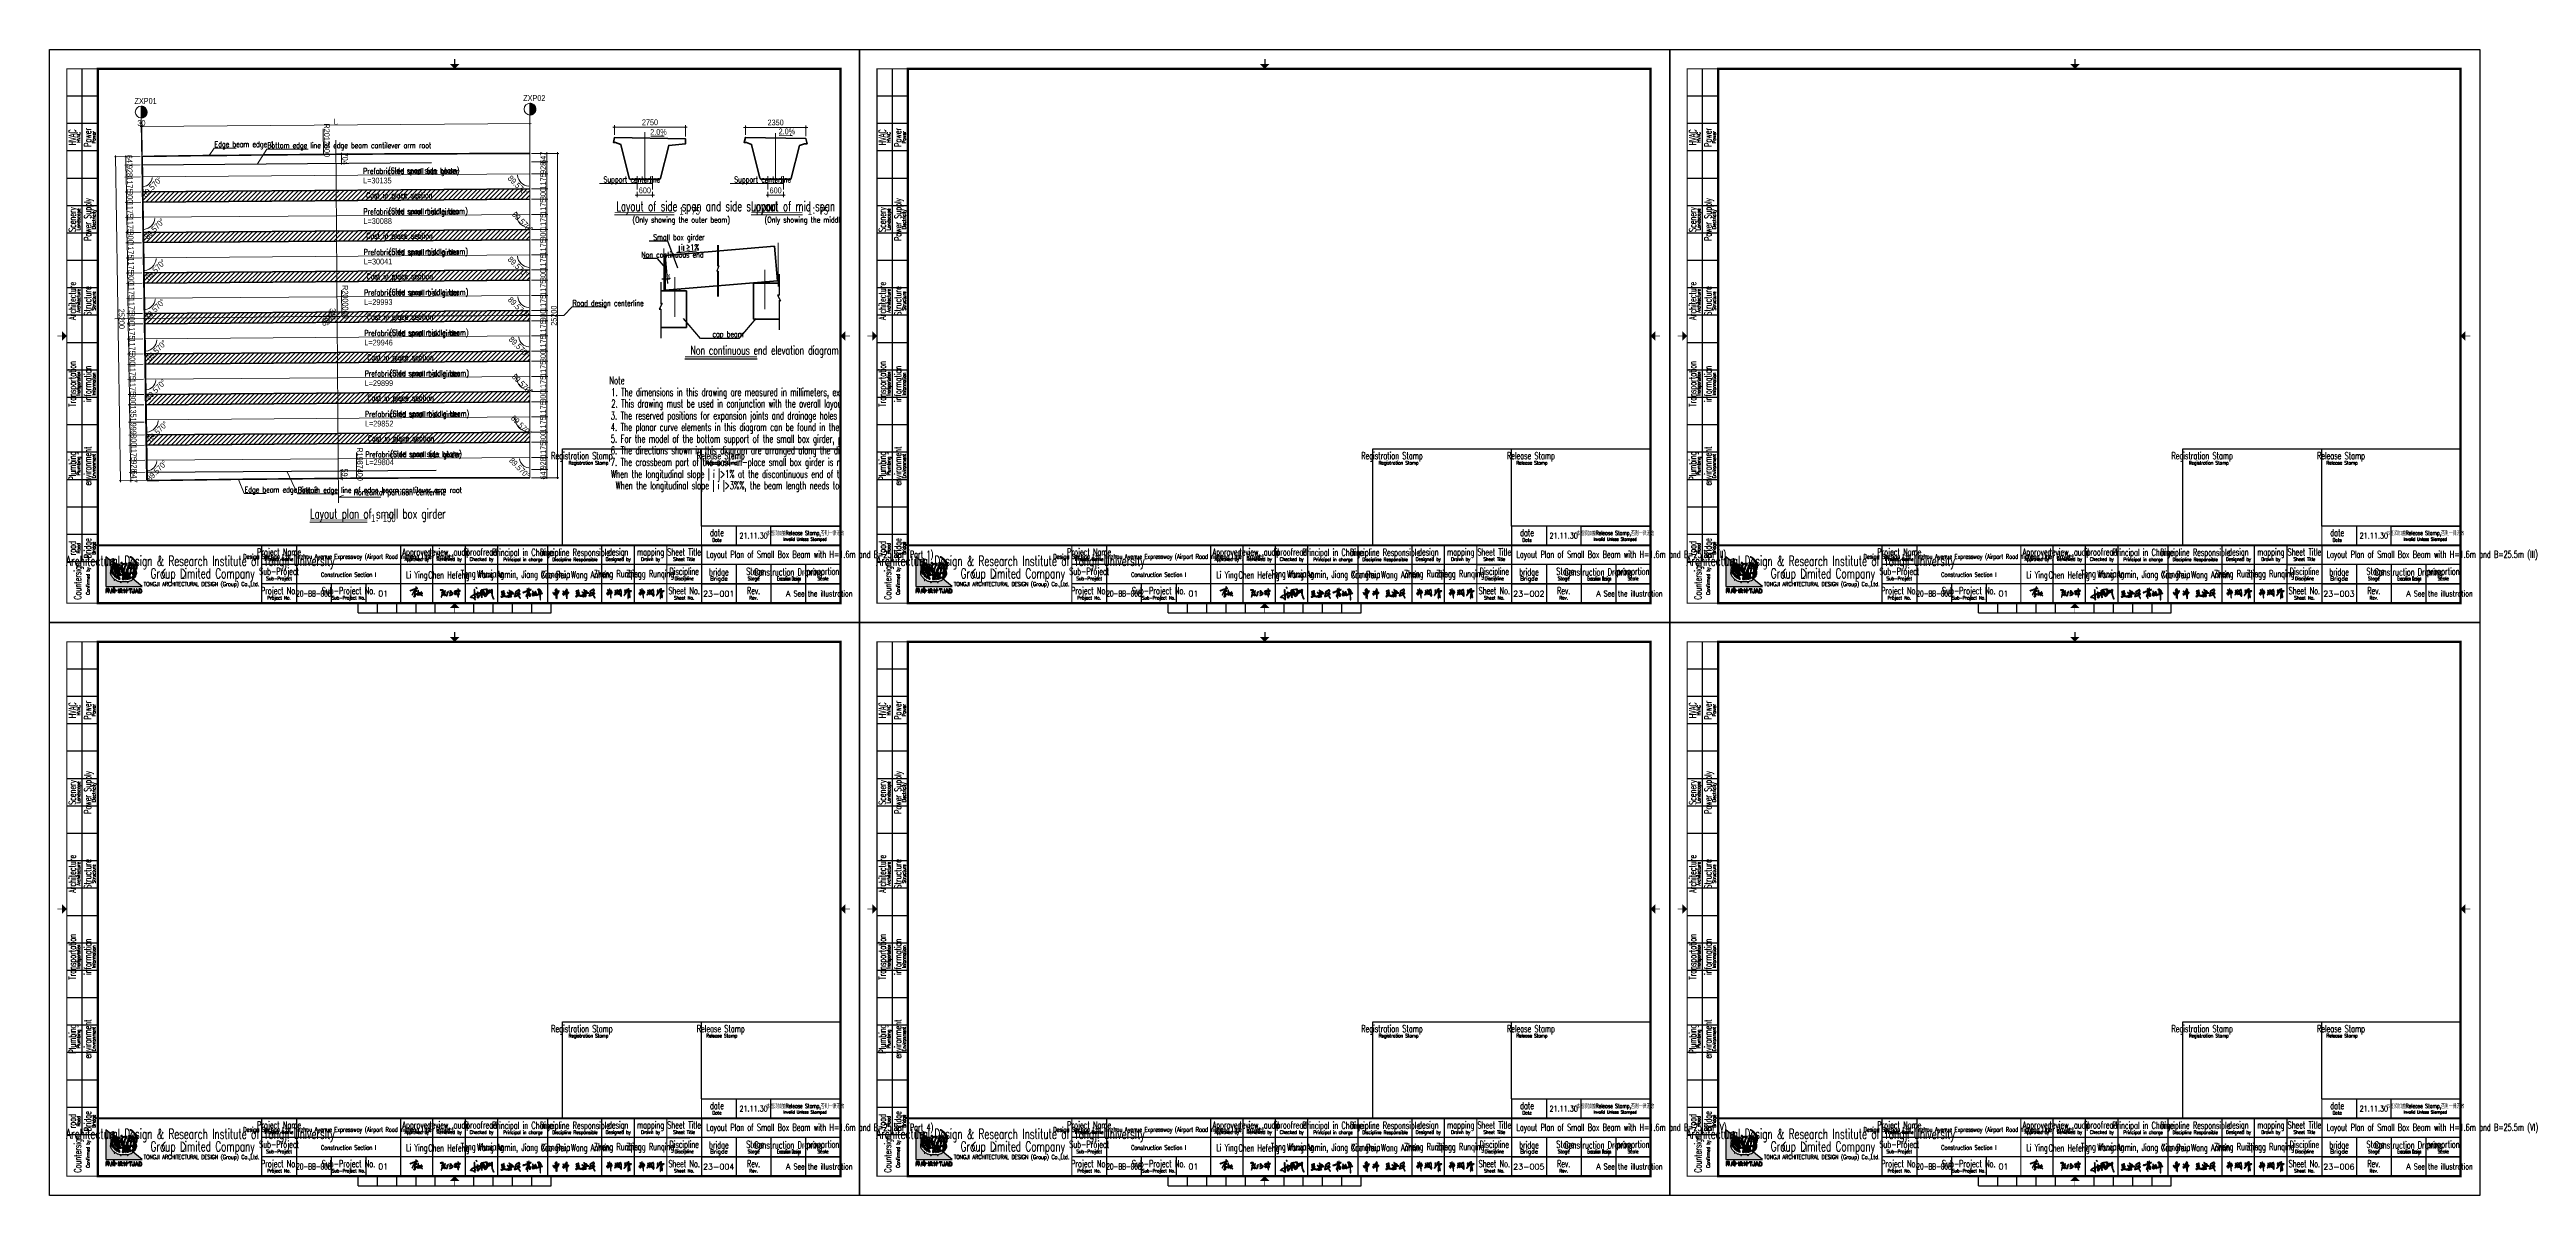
# Paper-space layout 'Layout1' of a CAD drawing. Extents: x 0 to 1284, y -297 to 297.
# The model-space entities are those that its viewports show. They can reach past a viewport. Long polylines and large blocks are cut down to what shows.
import ezdxf
from ezdxf.enums import TextEntityAlignment as Align

# ---------------------------------------------------------------- set-up
doc = ezdxf.new("R2010")
doc.units = 0
doc.header["$MEASUREMENT"] = 0
doc.header["$PDMODE"] = 3
for name, pattern in [('ACAD_ISO04W100', [30, 24, -3, 0, -3]), ('CONTINOUS', [0]), ('DASHDOT', [1, 0.5, -0.25, 0, -0.25]), ('DASHED', [0.75, 0.5, -0.25]), ('ZXX0', [30, 13, -2, 0.5, -2, 12.5])]:
    doc.linetypes.add(name, pattern=pattern)
doc.layers.get('0').update_dxf_attribs({"linetype": 'CONTINUOUS'})
doc.layers.get('DEFPOINTS').update_dxf_attribs({"linetype": 'CONTINUOUS'})
for name, color, linetype in [('4', 2, 'CONTINUOUS'), ('TEXT', 2, 'CONTINUOUS'), ('图框', 7, 'CONTINUOUS'), ('尺寸线', 2, 'CONTINUOUS')]:
    doc.layers.add(name, color=color, linetype=linetype)
for name, color, linetype, lineweight in [('DashDot', 5, 'ACAD_ISO04W100', 13), ('Thick', 4, 'CONTINOUS', 35), ('Thin', 1, 'CONTINUOUS', 25), ('桥－总－中心线', 1, 'ZXX0', 13), ('桥－构造轮廓－实线', 4, 'CONTINUOUS', 35), ('桥－构造轮廓－虚线', 3, 'DASHED', 25), ('桥－综合标注', 31, 'CONTINUOUS', 13), ('桥－综合说明', 7, 'CONTINUOUS', 13)]:
    doc.layers.add(name, color=color, linetype=linetype, lineweight=lineweight)
doc.layers.add('图框1', color=7, linetype='CONTINUOUS', plot=False)
doc.styles.add('SMEDI', font='smsim.shx', dxfattribs={"width": 0.75, "bigfont": 'smfs.shx'})
doc.styles.add('TKZ1_tjhts.shx', font='tjromant.shx', dxfattribs={"bigfont": 'tjhts.shx'})
doc.styles.add('TKZ2_tjkts.shx', font='tjromant.shx', dxfattribs={"bigfont": 'tjkts.shx'})
doc.styles.add('TONGJI-FONT', font='simplex.shx')
doc.styles.add('Z1', font='SIMPLEX', dxfattribs={"width": 0.7, "bigfont": 'SMFS'})
doc.dimstyles.new('1-150', dxfattribs={"dimtxt": 450, "dimasz": 100, "dimexe": 100, "dimexo": 125, "dimgap": 50, "dimtad": 1, "dimdec": 0, "dimtxsty": 'SMEDI', "dimblk": 'ARCHTICK', "dimcen": 2.5, "dimdle": 100, "dimclrd": 256, "dimclre": 256, "dimclrt": 256, "dimazin": 3, "dimtfac": 1, "dimtdec": 0, "dimtix": 1, "dimtmove": 2, "dimatfit": 3, "dimldrblk": 'ARCHTICK', "dimfxl": 2, "dimlwd": -1, "dimlwe": -1, "dimarcsym": 0})
doc.dimstyles.new('1-150角度', dxfattribs={"dimtxt": 450, "dimasz": 100, "dimexe": 100, "dimexo": 125, "dimgap": 5, "dimtad": 1, "dimdec": 3, "dimtxsty": 'SMEDI', "dimcen": 2.5, "dimdle": 100, "dimclrd": 256, "dimclre": 256, "dimclrt": 256, "dimadec": 3, "dimazin": 3, "dimtfac": 1, "dimtdec": 3, "dimtmove": 2, "dimatfit": 3, "dimldrblk": 'ARCHTICK', "dimfxl": 2, "dimlwd": -1, "dimlwe": -1, "dimarcsym": 0})
doc.dimstyles.new('1-70', dxfattribs={"dimscale": 70, "dimtxt": 3, "dimasz": 0.85, "dimexe": 1, "dimexo": 1.25, "dimgap": 1, "dimtad": 1, "dimdec": 0, "dimtxsty": 'SMEDI', "dimblk": 'ARCHTICK', "dimcen": 2.5, "dimdle": 1, "dimclrd": 256, "dimclre": 256, "dimclrt": 256, "dimazin": 3, "dimtfac": 1, "dimtdec": 0, "dimtix": 1, "dimtmove": 2, "dimatfit": 3, "dimldrblk": 'ARCHTICK', "dimfxl": 2, "dimlwd": -1, "dimlwe": -1, "dimarcsym": 0})
pattern_1 = [(45, (-0.290074, -0.846883), (-0.00044194174, 0.00044194174), [])]
pattern_2 = [(45, (14080.1, 96797.04), (-176.776695, 176.776695), [])]

# ---------------------------------------------------------------- blocks, each defined once
blk = doc.blocks.new('TJAD_TK_LOGO_A3')
for points in [[(0.309, 0.225, -0.055111), (0.298, 0.204, -0.399817), (0.289, 0.199, -0.15154), (0.281, 0.203, -0.301448), (0.281, 0.212, 0.010306), (0.289, 0.234, -0.01851), (0.216, 0.316, -0.103184), (0.157, 0.409, -0.120959), (0.156, 0.487, 0.063512), (0.168, 0.624, 0.024265), (0.163, 0.702, -0.039016), (0.159, 0.745, -0.148803), (0.167, 0.782, -0.063522), (0.19, 0.805, -0.021561), (0.199, 0.813), (0, 0.975), (0, 0), (1.2, 0), (0.901, 0.243, -0.02734), (0.87, 0.218, -0.056811), (0.802, 0.182, -0.043653), (0.743, 0.164, 0.070224), (0.74, 0.154, -0.155586), (0.734, 0.133, -0.268078), (0.715, 0.131, 0.046034), (0.714, 0.138, -0.10837), (0.716, 0.144, 0.067272), (0.719, 0.159, 0.007869), (0.606, 0.158, -0.018474), (0.519, 0.161, 0.089356), (0.513, 0.146, -0.084297), (0.509, 0.13, -0.378712), (0.498, 0.123, -0.129516), (0.487, 0.128, 0.010082), (0.489, 0.135, -0.06366), (0.493, 0.145, -0.047427), (0.496, 0.156, 0.412458), (0.493, 0.161, 0.04646), (0.459, 0.165, -0.083304), (0.398, 0.178, -0.056916)], [(0.278, 0.838, 0.150805), (0.286, 0.856, 0.118181), (0.284, 0.874, 0.061251), (0.278, 0.888, 0.110829), (0.266, 0.898, 0.065976), (0.248, 0.905, 0.129921), (0.229, 0.906, 0.40681), (0.226, 0.902, 0.07663), (0.23, 0.893, -0.019502), (0.237, 0.882, -0.085799), (0.241, 0.871, -0.150999), (0.235, 0.845, -0.086307), (0.225, 0.833, -0.019332), (0.206, 0.819, 0.015742), (0.199, 0.813), (0.264, 0.761, -0.014783), (0.267, 0.761, -0.092021), (0.285, 0.754, -0.021612), (0.299, 0.745, 0.020501), (0.302, 0.743, -0.138406), (0.302, 0.743, -0.004327), (0.304, 0.742, 0.041521), (0.307, 0.742, 0.017006), (0.309, 0.743, 0.175362), (0.313, 0.747, 0.115175), (0.313, 0.757, 0.133458), (0.302, 0.781, 0.090138), (0.282, 0.798, 0.068529), (0.267, 0.803, -0.013934), (0.257, 0.805, -0.201719), (0.25, 0.81, -0.378426), (0.25, 0.817, -0.084166), (0.26, 0.824, 0.070184)], [(0.264, 0.761, 0.064867), (0.248, 0.76, 0.116531), (0.226, 0.751, 0.208218), (0.216, 0.737, 0.02194), (0.216, 0.728, -0.003556), (0.223, 0.627, -0.008585), (0.225, 0.592, -0.036626), (0.224, 0.573, -0.030322), (0.219, 0.552, 0.008639), (0.208, 0.514, 0.029199), (0.201, 0.479, 0.047639), (0.199, 0.455, 0.083135), (0.203, 0.436, 0.077424), (0.222, 0.405, 0.095524), (0.251, 0.378, 0.133345), (0.255, 0.377, 0.037671), (0.266, 0.381, -0.074764), (0.289, 0.387, -0.017227), (0.311, 0.388, 0.103318), (0.324, 0.39, 0.529251), (0.324, 0.392, 0.058891), (0.31, 0.401, -0.106556), (0.272, 0.427, -0.157893), (0.244, 0.486, -0.090292), (0.241, 0.527, -0.061166), (0.257, 0.598, -0.11155), (0.27, 0.624, -0.016825), (0.293, 0.647, -0.002917), (0.333, 0.684, 0.013927), (0.345, 0.695)], [(0.474, 0.718, 0.018572), (0.473, 0.718), (0.473, 0.718, 0.06936), (0.47, 0.719, 0.047212), (0.46, 0.721, 0.024282), (0.443, 0.722, -0.000753), (0.412, 0.722, -0.013374), (0.392, 0.722, -0.164458), (0.382, 0.726, -0.15617), (0.376, 0.737, 0.064833), (0.371, 0.751, 0.17195), (0.36, 0.761, 0.077232), (0.348, 0.765, 0.099365), (0.341, 0.765, 0.128164), (0.335, 0.762, 0.199677), (0.331, 0.752, 0.156287), (0.335, 0.741, 0.086381), (0.343, 0.733, 0.029794), (0.351, 0.728, -0.218512), (0.359, 0.72, -0.050196), (0.36, 0.712, -0.223734), (0.356, 0.706, -0.013892), (0.345, 0.695), (0.359, 0.683, -0.00619), (0.387, 0.699, -0.093205), (0.434, 0.708, -0.103421), (0.439, 0.706, -0.384925), (0.441, 0.703, -0.045853), (0.438, 0.689, -0.014561), (0.423, 0.644, 0.006316), (0.419, 0.634), (0.432, 0.624, -0.003465), (0.435, 0.631, -0.002724), (0.456, 0.691, -0.338072), (0.461, 0.693, 0.005218), (0.473, 0.694, 0.309415), (0.476, 0.695, 0.132077), (0.479, 0.696, 0.147744), (0.481, 0.702, 0.135646), (0.481, 0.709, 0.18433)], [(0.756, 0.361, 0.010654), (0.758, 0.357, 0.091005), (0.765, 0.349, 0.311976), (0.77, 0.349)]]:
    blk.add_hatch(color=256).paths.add_polyline_path(points)
h = blk.add_hatch(color=256)
h.paths.add_polyline_path([(0.982, 0.674, -0.266995), (0.988, 0.677, -0.078548), (0.994, 0.675, -0.061401), (1.001, 0.671, -0.140506), (1.007, 0.662, -0.075077), (1.01, 0.64, -0.023792), (1.008, 0.606, 0.028581), (1.007, 0.571, 0.083513), (1.009, 0.558, 0.556873), (1.014, 0.557, 0.099876), (1.028, 0.583, 0.058859), (1.035, 0.62, 0.00868), (1.036, 0.647, -0.055868), (1.045, 0.696, 0.012909), (1.049, 0.705, 0.07627), (1.048, 0.72, 0.168287), (0.983, 0.842, 0.045812), (0.89, 0.932, 0.082299), (0.824, 0.969, 0.045024), (0.802, 0.974, 0.184323), (0.796, 0.974, 0.401214), (0.797, 0.971, 0.073894), (0.803, 0.967, 0.009968), (0.828, 0.953, -0.045085), (0.849, 0.939, -0.042435), (0.89, 0.9, -0.014659), (0.933, 0.846, -0.075958), (0.979, 0.753, 0.183281), (0.919, 0.691, 0.093166), (0.905, 0.564, 0.002645), (0.905, 0.525), (0.95, 0.525, -0.021718), (0.951, 0.548, -0.060902), (0.951, 0.55, -0.750169), (0.953, 0.55, -0.062141), (0.956, 0.545, -0.02804), (0.962, 0.527, -0.001207), (0.963, 0.525), (0.999, 0.525), (0.998, 0.528), (0.986, 0.567, -0.042759), (0.971, 0.635, -0.166183), (0.976, 0.666, -0.02967)])
h.paths.add_polyline_path([(0.921, 0.733, 0.337691), (0.922, 0.737, 0.234051), (0.918, 0.742, 0.085029), (0.898, 0.748, 0.109404), (0.867, 0.746, 0.027051), (0.842, 0.736, 0.096966), (0.82, 0.766, 0.147389), (0.788, 0.784, 0.110178), (0.765, 0.784, 0.193659), (0.754, 0.775, 0.105864), (0.751, 0.768, 0.322715), (0.756, 0.756, 0.090222), (0.775, 0.749, 0.021428), (0.79, 0.746, -0.062248), (0.802, 0.743, -0.0489), (0.814, 0.736, 0.061445), (0.828, 0.729, 0.045204), (0.773, 0.695, 0.105153), (0.746, 0.666, 0.017534), (0.699, 0.58, 0.04727), (0.677, 0.525), (0.731, 0.525, -0.016538), (0.733, 0.532, -0.06987), (0.755, 0.601, -0.55525), (0.762, 0.602, 0.087068), (0.773, 0.594, 0.000587), (0.779, 0.592, 0.051645), (0.781, 0.591, 0.002312), (0.798, 0.579, 0.1078), (0.815, 0.571, 0.06971), (0.83, 0.574, -0.002349), (0.824, 0.54, -0.014725), (0.822, 0.525), (0.839, 0.525, -0.003665), (0.842, 0.536, -0.003176), (0.85, 0.571, -0.214328), (0.855, 0.575, 0.079005), (0.864, 0.581, 0.136284), (0.869, 0.59, 0.042038), (0.87, 0.596, 0.121208), (0.869, 0.601, 0.033156), (0.864, 0.608, -0.089896), (0.861, 0.613, -0.153361), (0.862, 0.619, -0.00558), (0.876, 0.665, -0.02004), (0.892, 0.71, -0.10938), (0.9, 0.723, 0.024126), (0.911, 0.727, 0.094696)])
h.paths.add_polyline_path([(0.871, 0.723, -0.143663), (0.867, 0.7, 0.018808), (0.849, 0.64, -0.117601), (0.837, 0.599, -0.229986), (0.819, 0.596, -0.2857), (0.79, 0.626, -0.267121), (0.803, 0.683, -0.053371), (0.832, 0.71, -0.07094), (0.861, 0.729, -0.49062)], flags=16)
h = blk.add_hatch(color=256)
h.paths.add_polyline_path([(0.393, 0.549, -0.011586), (0.397, 0.565, 0.253288), (0.396, 0.565, 0.095247), (0.388, 0.566, -0.0106), (0.376, 0.566, -0.133876), (0.361, 0.57, -0.082431), (0.345, 0.583, -0.01622), (0.332, 0.599, 0.042319), (0.324, 0.607, 0.140851), (0.317, 0.61, 0.145933), (0.308, 0.608, 0.038492), (0.302, 0.604), (0.302, 0.604, 0.000616), (0.3, 0.603, 0.032553), (0.298, 0.601, 0.095329), (0.294, 0.597, 0.096767), (0.291, 0.583, -0.001525), (0.288, 0.56, 0.034244), (0.285, 0.539, 0.085899), (0.292, 0.49, 0.097395), (0.314, 0.453, 0.083463), (0.339, 0.431, 0.098864), (0.352, 0.427, 0.30663), (0.356, 0.429, 0.075685), (0.361, 0.44, 0.009946), (0.371, 0.477, -0.023424), (0.378, 0.496, 0.034776)])
h.paths.add_polyline_path([(0.333, 0.359, 0.321528), (0.33, 0.363, 0.021484), (0.291, 0.368, 0.022843), (0.282, 0.369, 0.102534), (0.276, 0.367, 0.130045), (0.272, 0.365, 0.267367), (0.271, 0.36, -0.005872), (0.276, 0.351, 0.058515), (0.28, 0.342, 0.081344), (0.295, 0.325, 0.099387), (0.309, 0.316, 0.035917), (0.315, 0.315, 0.245908), (0.318, 0.316, 0.105203), (0.327, 0.335, -0.034055), (0.332, 0.352, 0.056891)])
h.paths.add_polyline_path([(0.431, 0.326, 0.245812), (0.436, 0.346, 0.065072), (0.425, 0.379, 0.134826), (0.425, 0.38, -0.114996), (0.425, 0.381, 0.061748), (0.418, 0.391, 0.16919), (0.41, 0.395, 0.009694), (0.393, 0.397, 0.017654), (0.382, 0.398, 0.044621), (0.374, 0.398, 0.15913), (0.368, 0.395, 0.263058), (0.367, 0.39, 0.037983), (0.375, 0.371, -0.091013), (0.378, 0.361, -0.183458), (0.376, 0.356, -0.186991), (0.37, 0.353, -0.076588), (0.364, 0.353, 0.012233), (0.357, 0.354, 0.175338), (0.353, 0.353, 0.023216), (0.34, 0.317, 0.04069), (0.336, 0.299, 0.28537), (0.339, 0.292, 0.048651), (0.347, 0.289, -0.083296), (0.359, 0.281, 0.044689), (0.367, 0.275, 0.196761), (0.378, 0.274, 0.127879), (0.395, 0.285, 0.050671)])
h.paths.add_polyline_path([(0.463, 0.271, 0.013244), (0.461, 0.28, 0.042352), (0.454, 0.297, 0.086452), (0.451, 0.301, 0.181931), (0.447, 0.301, 0.105167), (0.437, 0.293, 0.063777), (0.422, 0.276, 0.079039), (0.415, 0.259, 0.295118), (0.417, 0.249, 0.12746), (0.426, 0.245, 0.051219), (0.438, 0.244, -0.006938), (0.459, 0.242, 0.101871), (0.472, 0.242, 0.282022), (0.475, 0.247, 0.127329), (0.473, 0.253), (0.473, 0.253, -0.004335)])
h.paths.add_polyline_path([(0.658, 0.294, -0.058552), (0.645, 0.322, -0.043685), (0.641, 0.345, 0.088622), (0.637, 0.359, 0.151789), (0.622, 0.371, -0.046532), (0.606, 0.381, 0.04555), (0.599, 0.385, 0.043142), (0.597, 0.385), (0.597, 0.386, 0.251715), (0.586, 0.383, 0.137334), (0.576, 0.357, -0.022108), (0.571, 0.335, 0.025269), (0.557, 0.292, -0.028381), (0.55, 0.27, 0.095667), (0.544, 0.244, 0.266705), (0.554, 0.228, 0.133638), (0.581, 0.226, 0.117773), (0.634, 0.245, 0.081266), (0.66, 0.272, 0.080524), (0.663, 0.278), (0.663, 0.278), (0.664, 0.279), (0.664, 0.282), (0.663, 0.282, 0.059624)])
h.paths.add_polyline_path([(0.568, 0.393, 0.121011), (0.564, 0.396, 0.051248), (0.55, 0.406, 0.077555), (0.545, 0.408, 0.238499), (0.542, 0.408, 0.167798), (0.541, 0.405, 0.09655), (0.541, 0.386, -0.014406), (0.543, 0.379, -0.00033), (0.545, 0.361, 0.1059), (0.551, 0.344, 0.313865), (0.556, 0.343, 0.231713), (0.56, 0.351, 0.026659), (0.564, 0.371, -0.007425), (0.568, 0.386, 0.16995)])
h.paths.add_polyline_path([(0.679, 0.236, 0.082015), (0.68, 0.245, 0.360369), (0.675, 0.25, 0.094324), (0.668, 0.25, 0.109868), (0.666, 0.249, -0.017853), (0.664, 0.248), (0.663, 0.248, 0.095638), (0.652, 0.237, 0.069381), (0.647, 0.229, 0.391778), (0.649, 0.224, 0.16265), (0.658, 0.224, 0.029698), (0.663, 0.225), (0.664, 0.225, 0.027865), (0.674, 0.229, 0.232972)])
h.paths.add_polyline_path([(0.765, 0.295, -0.00792), (0.766, 0.299, -0.04061), (0.767, 0.302, 0.057732), (0.769, 0.309, 0.231089), (0.766, 0.317, 0.223752), (0.755, 0.317, 0.032861), (0.734, 0.302, -0.012035), (0.716, 0.29, 0.160241), (0.7, 0.274, 0.160304), (0.7, 0.254, 0.221951), (0.709, 0.242, 0.080228), (0.726, 0.235, 0.124433), (0.741, 0.234, 0.177577), (0.748, 0.241, 0.06059), (0.758, 0.269, -0.013372)])
h = blk.add_hatch(color=256)
h.paths.add_polyline_path([(0.419, 0.634), (0.359, 0.683, 0.122439), (0.344, 0.666, 0.077208), (0.338, 0.649, 0.221374), (0.343, 0.627, -0.044103), (0.353, 0.612, 0.092474), (0.367, 0.592, 0.149827), (0.383, 0.585, 0.078107), (0.401, 0.586, 0.300992), (0.408, 0.593, 0.003448), (0.412, 0.611, -0.014936)])
h.paths.add_polyline_path([(0.448, 0.518, -0.118411), (0.466, 0.597), (0.432, 0.624, 0.013731), (0.424, 0.596, 0.354128), (0.426, 0.593, 0.149403), (0.425, 0.593, -0.033756), (0.429, 0.591, -0.301225), (0.432, 0.588, -0.067966), (0.431, 0.572, -0.155357), (0.425, 0.569, -0.0383), (0.418, 0.568, 0.394404), (0.414, 0.563, -0.002997), (0.393, 0.492, 0.027314), (0.376, 0.423, 0.262389), (0.377, 0.418, 0.054171), (0.409, 0.416, -0.120269), (0.432, 0.414, -0.238212), (0.445, 0.401, -0.030328), (0.452, 0.371, 0.177342), (0.459, 0.356, 0.189169), (0.473, 0.354, 0.024901), (0.494, 0.356, 0.43233), (0.503, 0.368, 0.054023), (0.499, 0.393, 0.072563), (0.493, 0.409, -0.024272), (0.473, 0.441, -0.09052)])
h.paths.add_polyline_path([(0.591, 0.495), (0.494, 0.574, 0.02545), (0.492, 0.558, 0.128799), (0.501, 0.507, 0.044216), (0.522, 0.471, 0.076323), (0.548, 0.447, 0.034366), (0.562, 0.438, 0.076032), (0.572, 0.435, 0.341488), (0.575, 0.437, 0.069217), (0.584, 0.466, 0.009229)])
h.paths.add_polyline_path([(0.606, 0.483, 0.003269), (0.602, 0.468, 0.051211), (0.597, 0.431, 0.204101), (0.599, 0.421, -0.011598), (0.623, 0.407, -0.044991), (0.66, 0.38, -0.200983), (0.669, 0.366, -0.006426), (0.679, 0.325, 0.079721), (0.687, 0.298, 0.326464), (0.691, 0.296, 0.087838), (0.695, 0.297, 0.087656), (0.715, 0.318, 0.286319), (0.72, 0.347, 0.076349), (0.701, 0.375, -0.160397), (0.676, 0.426), (0.676, 0.426)])
h.paths.add_polyline_path([(0.852, 0.283), (0.79, 0.333, 0.007087), (0.777, 0.288, 0.070922), (0.774, 0.262, 0.248353), (0.779, 0.251, 0.199635), (0.795, 0.255, -0.006886), (0.813, 0.261, 0.05678), (0.847, 0.279, 0.006803)])
h = blk.add_hatch(color=256)
h.paths.add_polyline_path([(0.712, 0.741, 0.083086), (0.708, 0.748, 0.127732), (0.701, 0.751, 0.060999), (0.673, 0.755, 0.050289), (0.649, 0.755, 0.061315), (0.626, 0.751, -0.058239), (0.605, 0.745, -0.023274), (0.577, 0.742, -0.318074), (0.565, 0.748, -0.012807), (0.546, 0.773, 0.176594), (0.527, 0.787, 0.141446), (0.512, 0.789, 0.254042), (0.501, 0.779, 0.094349), (0.5, 0.764, 0.272202), (0.507, 0.753, 0.06938), (0.523, 0.75, -0.099001), (0.54, 0.744, -0.173209), (0.549, 0.733, -0.244282), (0.547, 0.724, -0.042049), (0.531, 0.702, 0.019533), (0.504, 0.67, 0.074328), (0.489, 0.646, -0.003717), (0.466, 0.597), (0.494, 0.574, -0.03259), (0.498, 0.594, -0.114709), (0.504, 0.604), (0.507, 0.606), (0.509, 0.607), (0.512, 0.606), (0.514, 0.606), (0.523, 0.6), (0.529, 0.595), (0.548, 0.578), (0.554, 0.573), (0.555, 0.573, 0.137325), (0.563, 0.568, 0.052206), (0.581, 0.566, -0.039081), (0.596, 0.565, -0.061234), (0.6, 0.564, -0.389955), (0.602, 0.56, -0.015439), (0.601, 0.553, -0.009793), (0.592, 0.5, -0.001555), (0.591, 0.495), (0.606, 0.483, -0.005675), (0.613, 0.508, 0.021764), (0.624, 0.556, -0.037231), (0.627, 0.565, -0.166808), (0.63, 0.567, 0.014415), (0.637, 0.57, 0.232872), (0.642, 0.577, 0.087887), (0.641, 0.587, 0.002273), (0.638, 0.601, -0.178357), (0.638, 0.605, -0.001216), (0.651, 0.646, -0.011476), (0.664, 0.686, -0.017032), (0.676, 0.715, -0.192629), (0.689, 0.726, -0.05264), (0.702, 0.731, 0.121865), (0.712, 0.734, 0.384919)])
h.paths.add_polyline_path([(0.597, 0.724, -0.021509), (0.628, 0.733, -0.053885), (0.638, 0.735, -0.363115), (0.652, 0.727, -0.093078), (0.646, 0.691, 0.023125), (0.622, 0.613, -0.067346), (0.613, 0.59, -0.278742), (0.606, 0.586, -0.067064), (0.586, 0.589, -0.223721), (0.563, 0.606, -0.070697), (0.543, 0.647, -0.171192), (0.544, 0.676, -0.090372), (0.564, 0.703, -0.097027)], flags=16)
h = blk.add_hatch(color=256)
h.paths.add_polyline_path([(0.952, 0.486, -0.00262), (0.951, 0.513, -0.01182), (0.95, 0.525), (0.905, 0.525, 0.006126), (0.905, 0.436, 0.002492), (0.906, 0.399, 0.048247), (0.887, 0.446, 0.065909), (0.883, 0.452, 0.224936), (0.877, 0.453, 0.038284), (0.864, 0.452, -0.06616), (0.83, 0.451, -0.485088), (0.827, 0.454, -0.101913), (0.828, 0.474, -0.016956), (0.839, 0.525), (0.822, 0.525, -0.017973), (0.817, 0.507, -0.010562), (0.81, 0.462, -0.208845), (0.803, 0.447, -0.11949), (0.791, 0.444, -0.131776), (0.748, 0.451, -0.127624), (0.732, 0.475, -0.118385), (0.731, 0.525), (0.677, 0.525, 0.005191), (0.675, 0.519, 0.105733), (0.676, 0.426), (0.718, 0.392), (0.745, 0.392, -0.078177), (0.747, 0.401, -0.129583), (0.758, 0.413, -0.224047), (0.779, 0.416, -0.071036), (0.78, 0.416, 0.101063), (0.781, 0.415, -0.019588), (0.783, 0.414, -0.023828), (0.784, 0.414, -0.322257), (0.79, 0.403, -0.013384), (0.788, 0.392), (0.804, 0.392, -0.014271), (0.808, 0.4, -0.194353), (0.821, 0.416, -0.094044), (0.855, 0.425, -0.035175), (0.871, 0.426, -0.177154), (0.88, 0.419, -0.054292), (0.893, 0.392), (0.948, 0.392, 0.016129), (0.951, 0.403, 0.043741), (0.953, 0.447, 0.012835)])
h.paths.add_polyline_path([(1.021, 0.444), (1.011, 0.486), (0.999, 0.525), (0.963, 0.525, -0.013434), (0.968, 0.504, -0.01242), (0.972, 0.484, -0.017255), (0.974, 0.465, -0.024091), (0.974, 0.42, -0.03797), (0.971, 0.392), (1.012, 0.392, 0.01383), (1.019, 0.414, 0.116879)])
h.paths.add_polyline_path([(0.967, 0.305, 0.068823), (0.992, 0.342, 0.031999), (1.012, 0.392), (0.971, 0.392, -0.002893), (0.971, 0.389, -0.072675), (0.96, 0.361, -0.038888), (0.948, 0.342, -0.02059), (0.929, 0.318, -0.114728), (0.923, 0.312, -0.052839), (0.914, 0.306), (0.911, 0.305), (0.909, 0.305), (0.909, 0.308), (0.914, 0.321), (0.918, 0.327), (0.933, 0.349), (0.941, 0.369), (0.941, 0.37, 0.030329), (0.948, 0.392), (0.893, 0.392, -0.019139), (0.897, 0.381, -0.131139), (0.901, 0.357, -0.068706), (0.888, 0.323, -0.106182), (0.87, 0.299, -0.027075), (0.852, 0.283), (0.901, 0.243, 0.015633), (0.918, 0.258, -0.009266)])
h = blk.add_hatch(color=256)
h.paths.add_polyline_path([(0.798, 0.365, -0.041396), (0.804, 0.392), (0.788, 0.392, -0.011453), (0.786, 0.382, -0.01007), (0.783, 0.365, -0.034546), (0.778, 0.357, -0.087737), (0.77, 0.349), (0.79, 0.333), (0.79, 0.333, 0.020125)])
h.paths.add_polyline_path([(0.745, 0.392), (0.718, 0.392), (0.756, 0.361, -0.051476), (0.747, 0.38, -0.099669)])
h = blk.add_hatch(color=256)
h.paths.add_polyline_path([(0.109, -0.069, 0.215782), (0.096, -0.066, 0.067417), (0.088, -0.071, -0.168397), (0.072, -0.074, -0.018722), (0.056, -0.072, 0.069135), (0.037, -0.072, -0.211583), (0.032, -0.071, 0.012327), (0.027, -0.068, 0.18165), (0.023, -0.068, 0.234564), (0.014, -0.074, 0.06939), (0.009, -0.091, 0.040114), (0.004, -0.14, 0.00862), (0.004, -0.165, 0.034302), (0.003, -0.2, 0.240525), (0.011, -0.213, 0.151405), (0.014, -0.213, 0.254247), (0.016, -0.206, 0.038225), (0.017, -0.18, -0.061608), (0.019, -0.16, 0.026815), (0.022, -0.126, -0.054652), (0.026, -0.106, -0.028262), (0.029, -0.097, -0.253686), (0.038, -0.093, 0.007206), (0.049, -0.092, -0.006599), (0.073, -0.088, 0.009999), (0.084, -0.086, -0.062381), (0.093, -0.087, -0.15567), (0.099, -0.091, -0.051163), (0.105, -0.099, -0.102101), (0.107, -0.105, -0.03095), (0.107, -0.143, 0.010088), (0.107, -0.164, -0.131285), (0.104, -0.176, -0.019629), (0.101, -0.182, -0.485137), (0.096, -0.183, 0.001583), (0.093, -0.181, 0.165296), (0.088, -0.184, 0.24859), (0.085, -0.192, 0.066176), (0.088, -0.202, 0.038595), (0.091, -0.208, 0.378365), (0.095, -0.209, 0.077759), (0.104, -0.196, 0.016012), (0.112, -0.184, 0.054651), (0.118, -0.169, 0.087206), (0.123, -0.125, 0.064902), (0.117, -0.082, 0.144064)])
h.paths.add_polyline_path([(0.063, -0.107), (0.056, -0.107), (0.053, -0.108), (0.049, -0.109), (0.047, -0.111), (0.046, -0.113, 0.333571), (0.046, -0.117, 0.045952), (0.052, -0.12, 0.064784), (0.062, -0.123, 0.210865), (0.068, -0.121, 0.127927), (0.071, -0.116, 0.211886), (0.07, -0.109, 0.12013), (0.067, -0.108)], flags=17)
h.paths.add_polyline_path([(0.058, -0.16, -0.039434), (0.061, -0.166, 0.054133), (0.064, -0.171, 0.123184), (0.08, -0.164, 0.140353), (0.084, -0.157, 0.284617), (0.083, -0.153, -0.012464), (0.076, -0.149, 0.016141), (0.064, -0.139, -0.029736), (0.041, -0.141, -0.149024), (0.037, -0.144, 0.190304), (0.034, -0.148, 0.089845), (0.033, -0.157, 0.171078), (0.041, -0.171, 0.249801), (0.05, -0.172, 0.378768), (0.055, -0.167, 0.031236), (0.054, -0.159), (0.056, -0.157)], flags=17)
h.paths.add_polyline_path([(0.194, -0.094, -0.130766), (0.193, -0.097, -0.049), (0.189, -0.104, 0.175351), (0.187, -0.109, 0.389375), (0.189, -0.111, 0.146359), (0.197, -0.107, 0.079034), (0.202, -0.102, 0.101244), (0.205, -0.097, 0.132531), (0.205, -0.091, 0.067751), (0.203, -0.086, 0.050259), (0.2, -0.081, 0.454265), (0.198, -0.081, 0.06765), (0.196, -0.087, 0.007561)])
h.paths.add_polyline_path([(0.189, -0.118, 0.313541), (0.186, -0.114, 0.335576), (0.183, -0.115, 0.015792), (0.178, -0.148, -0.057755), (0.171, -0.174, 0.000363), (0.163, -0.2, 0.094511), (0.167, -0.221, 0.230423), (0.17, -0.225, 0.369117), (0.176, -0.219, 0.039319), (0.18, -0.199, -0.109188), (0.189, -0.162, 0.00425), (0.191, -0.157, 0.032369), (0.189, -0.132, -0.025515)])
h.paths.add_polyline_path([(0.251, -0.059, 0.093827), (0.236, -0.077, 0.302072), (0.237, -0.081, 0.296548), (0.244, -0.082, 0.04254), (0.259, -0.074, -0.129019), (0.275, -0.071, -0.117204), (0.279, -0.072, -0.328405), (0.279, -0.074, -0.051459), (0.27, -0.086, 0.085646), (0.26, -0.104, 0.031903), (0.26, -0.107, -0.315533), (0.256, -0.112, -0.134544), (0.251, -0.113, -0.408117), (0.248, -0.11, 0.035639), (0.244, -0.099, 0.084333), (0.242, -0.094, 0.358627), (0.239, -0.094, 0.227473), (0.233, -0.106, 0.148882), (0.235, -0.113, -0.254787), (0.236, -0.12, -0.110418), (0.229, -0.127, -0.032156), (0.217, -0.134, 0.122106), (0.21, -0.142, 0.074479), (0.204, -0.158, 0.233421), (0.206, -0.166, 0.316166), (0.217, -0.166, 0.122903), (0.231, -0.153, 0.056501), (0.241, -0.138, -0.025506), (0.247, -0.124, -0.174643), (0.26, -0.114, 0.004602), (0.266, -0.112, -0.251477), (0.264, -0.121, -0.130218), (0.259, -0.125, 0.16089), (0.254, -0.13, 0.172735), (0.253, -0.137, 0.448793), (0.261, -0.138, 0.141971), (0.272, -0.122, 0.057248), (0.276, -0.108, -0.334885), (0.284, -0.101, -0.076773), (0.288, -0.101, -0.545841), (0.289, -0.103, -0.008092), (0.289, -0.118, 0.139136), (0.295, -0.137, 0.144746), (0.301, -0.141, 0.355116), (0.304, -0.14, 0.046986), (0.306, -0.132, 0.052614), (0.307, -0.128, 0.237681), (0.306, -0.126, 0.025436), (0.302, -0.125, -0.354836), (0.298, -0.121, -0.049448), (0.297, -0.107, -0.035628), (0.297, -0.102, -0.387964), (0.3, -0.098, -0.009611), (0.307, -0.095, 0.187317), (0.311, -0.091, 0.232403), (0.311, -0.086, 0.143525), (0.31, -0.086, 0.022411), (0.288, -0.096, -0.00319), (0.28, -0.1, -0.206179), (0.276, -0.1, -0.165764), (0.274, -0.097, -0.217969), (0.274, -0.094, -0.110096), (0.284, -0.082, -0.031862), (0.296, -0.073, 0.078929), (0.299, -0.07, 0.264707), (0.3, -0.068, 0.034215), (0.298, -0.066, 0.174735), (0.296, -0.065, 0.001752), (0.292, -0.065, -0.177458), (0.287, -0.064, -0.140307), (0.283, -0.061, -0.275752), (0.284, -0.055, 0.167681), (0.285, -0.049, 0.301407), (0.279, -0.044, 0.08311), (0.273, -0.044, 0.130737)])
h.paths.add_polyline_path([(0.327, -0.132, 0.027579), (0.343, -0.14, 0.154526), (0.354, -0.141, 0.082415), (0.363, -0.138, 0.312986), (0.363, -0.132, 0.221824), (0.36, -0.13, 0.031656), (0.355, -0.129, -0.00721), (0.342, -0.126, -0.071904), (0.327, -0.12, -0.267193), (0.324, -0.114, -0.023267), (0.328, -0.106, 0.395574), (0.325, -0.099, 0.188464), (0.317, -0.101, 0.051998), (0.311, -0.104, 0.108508), (0.306, -0.111, 0.200123), (0.304, -0.118, 0.191616), (0.308, -0.122, -0.01282)])
h.paths.add_polyline_path([(0.306, -0.148, 0.188222), (0.299, -0.148, 0.20573), (0.291, -0.153, 0.018376), (0.285, -0.163, -0.117409), (0.277, -0.173, -0.060927), (0.277, -0.16, 0.215117), (0.274, -0.156, 0.470033), (0.27, -0.157, -0.045545), (0.262, -0.162, -0.074224), (0.255, -0.165, -0.568137), (0.252, -0.162, -0.07678), (0.253, -0.158, 0.100197), (0.253, -0.148, 0.387299), (0.25, -0.146, 0.118665), (0.248, -0.147, 0.185429), (0.241, -0.161, -0.018374), (0.239, -0.172, 0.026924), (0.236, -0.183, -0.013447), (0.235, -0.194, 0.097057), (0.236, -0.206, 0.277047), (0.24, -0.209, 0.192921), (0.243, -0.207, 0.125735), (0.246, -0.193, -0.084178), (0.249, -0.178, -0.292454), (0.257, -0.173, -0.427415), (0.263, -0.18, -0.039723), (0.262, -0.191, 0.744354), (0.267, -0.193, 0.173973), (0.275, -0.186, -0.079593), (0.283, -0.175, 0.037997), (0.292, -0.165, -0.536451), (0.3, -0.166, -0.220641), (0.303, -0.179, -0.033334), (0.3, -0.192, -0.02197), (0.292, -0.21, -0.036413), (0.288, -0.218, 0.059035), (0.288, -0.218, 0.221247), (0.289, -0.221, 0.229092), (0.291, -0.222, 0.104052), (0.294, -0.219, 0.039622), (0.303, -0.203, 0.031663), (0.312, -0.186, 0.083922), (0.315, -0.169, 0.095464), (0.311, -0.155, 0.118136)])
h.paths.add_polyline_path([(0.429, -0.107), (0.441, -0.099, 0.028783), (0.422, -0.076), (0.41, -0.085, -0.06685)])
h.paths.add_polyline_path([(0.421, -0.118), (0.402, -0.118), (0.397, -0.117), (0.395, -0.117), (0.395, -0.132), (0.401, -0.131), (0.409, -0.13), (0.416, -0.13), (0.416, -0.185, -0.223037), (0.41, -0.197, -0.003297), (0.409, -0.198), (0.42, -0.207, 0.201777), (0.422, -0.205, -0.033526), (0.454, -0.18, -0.02738), (0.447, -0.166, -0.067274), (0.43, -0.183, -0.004515), (0.43, -0.126, -0.051491), (0.431, -0.117)])
h.paths.add_polyline_path([(0.468, -0.091), (0.468, -0.105, -0.202539), (0.461, -0.116, -0.066868), (0.447, -0.124, -0.101276), (0.461, -0.133, 0.145344), (0.479, -0.115, 0.140249), (0.482, -0.089, -0.003162), (0.512, -0.089, -0.016144), (0.511, -0.104, 0.052901), (0.512, -0.122, 0.214665), (0.515, -0.125, 0.093296), (0.515, -0.125, 0.137117), (0.524, -0.126, 0.000424), (0.537, -0.126, 0.022294), (0.552, -0.125), (0.554, -0.108), (0.55, -0.11), (0.546, -0.111), (0.542, -0.112), (0.536, -0.113), (0.532, -0.113), (0.527, -0.112), (0.526, -0.11), (0.527, -0.094), (0.528, -0.076), (0.521, -0.077), (0.511, -0.077), (0.498, -0.077), (0.486, -0.077), (0.477, -0.077), (0.467, -0.076)])
h.paths.add_polyline_path([(0.506, -0.136, -0.002263), (0.465, -0.136, -0.028919), (0.449, -0.134), (0.449, -0.149), (0.457, -0.148), (0.467, -0.147, -0.001197), (0.501, -0.147, 0.000411), (0.519, -0.147, -0.117897), (0.498, -0.178, -0.081518), (0.473, -0.152), (0.459, -0.156, 0.067412), (0.487, -0.186, -0.099344), (0.437, -0.2, -0.117302), (0.449, -0.213, 0.051291), (0.498, -0.193, 0.052048), (0.547, -0.21, -0.102524), (0.557, -0.195, -0.086164), (0.51, -0.185, 0.112398), (0.541, -0.135, -0.018709)])
h.paths.add_polyline_path([(0.604, -0.132), (0.604, -0.188, -0.094232), (0.598, -0.197), (0.608, -0.21), (0.647, -0.175), (0.64, -0.161), (0.619, -0.183), (0.619, -0.138, -0.058001), (0.621, -0.119, 0.319569), (0.62, -0.119, 0.045142), (0.606, -0.12, 0.020451), (0.594, -0.12, -0.034776), (0.578, -0.118), (0.578, -0.133, -0.030546)])
h.paths.add_polyline_path([(0.61, -0.074), (0.595, -0.08, -0.049542), (0.614, -0.108), (0.63, -0.101, 0.030356)])
h.paths.add_polyline_path([(0.66, -0.119, -0.019379), (0.635, -0.118), (0.635, -0.133, -0.02608), (0.66, -0.132), (0.682, -0.132), (0.682, -0.186, -0.021278), (0.681, -0.215), (0.697, -0.215, -0.017067), (0.697, -0.185), (0.697, -0.132), (0.715, -0.132, -0.024313), (0.741, -0.133), (0.741, -0.118, -0.018656), (0.71, -0.119), (0.697, -0.119), (0.697, -0.09, -0.143011), (0.702, -0.073, 0.162811), (0.697, -0.071, 0.035376), (0.685, -0.07, 0.004148), (0.681, -0.07, -0.046173), (0.682, -0.081, -0.00345), (0.682, -0.119, -0.001359)])
h.paths.add_polyline_path([(0.767, -0.083), (0.767, -0.099), (0.808, -0.099), (0.808, -0.214), (0.826, -0.214), (0.826, -0.099), (0.867, -0.099), (0.867, -0.083)])
h.paths.add_polyline_path([(0.93, -0.171, -0.040499), (0.929, -0.188, -0.3078), (0.915, -0.201, -0.189438), (0.897, -0.198, -0.186489), (0.89, -0.186, -0.07743), (0.889, -0.172), (0.872, -0.172, 0.198241), (0.882, -0.207, 0.214326), (0.91, -0.217, 0.249549), (0.941, -0.204, 0.135294), (0.948, -0.178), (0.948, -0.083), (0.93, -0.083)])
h.paths.add_polyline_path([(1.028, -0.083), (1.009, -0.083), (0.96, -0.214), (0.979, -0.214), (0.993, -0.175), (1.044, -0.175), (1.058, -0.214), (1.077, -0.214)])
h.paths.add_polyline_path([(1.019, -0.102), (1.039, -0.16), (0.998, -0.16)], flags=16)
h.paths.add_polyline_path([(1.091, -0.083), (1.091, -0.214), (1.14, -0.214, 0.229129), (1.182, -0.196, 0.179316), (1.197, -0.148, 0.181564), (1.183, -0.099, 0.220204), (1.141, -0.083)])
h.paths.add_polyline_path([(1.109, -0.098), (1.139, -0.098, -0.337188), (1.175, -0.121, -0.124189), (1.177, -0.165, -0.40123), (1.139, -0.198), (1.109, -0.198)], flags=16)
for points in [[(0, 0.975), (0, 0), (1.2, 0)], [(0.867, -0.083), (0.767, -0.083), (0.767, -0.099), (0.808, -0.099), (0.808, -0.214), (0.826, -0.214), (0.826, -0.099), (0.867, -0.099)], [(1.009, -0.083), (0.96, -0.214), (0.979, -0.214), (0.993, -0.175), (1.044, -0.175), (1.058, -0.214), (1.077, -0.214), (1.028, -0.083)], [(1.019, -0.102), (0.998, -0.16), (1.039, -0.16)]]:
    blk.add_lwpolyline(points, close=True)
for points in [[(1.048, 0.72, 0.168287), (0.983, 0.842, 0.045812), (0.89, 0.932, 0.082299), (0.824, 0.969, 0.045024), (0.802, 0.974, 0.184323), (0.796, 0.974, 0.401214), (0.797, 0.971, 0.073894), (0.803, 0.967, 0.009968), (0.828, 0.953, -0.045085), (0.849, 0.939, -0.042435), (0.89, 0.9, -0.014659), (0.933, 0.846, -0.075958), (0.979, 0.753, 0.183281), (0.919, 0.691, 0.093166), (0.905, 0.564, 0.00877), (0.905, 0.436, 0.002492), (0.906, 0.399, 0.048247), (0.887, 0.446, 0.065909), (0.883, 0.452, 0.224936), (0.877, 0.453, 0.038284), (0.864, 0.452, -0.06616), (0.83, 0.451, -0.485088), (0.827, 0.454, -0.101913), (0.828, 0.474, -0.020622), (0.842, 0.536, -0.003176), (0.85, 0.571, -0.214328), (0.855, 0.575, 0.079005), (0.864, 0.581, 0.136284), (0.869, 0.59, 0.042038), (0.87, 0.596, 0.13569), (0.868, 0.602, 0.030912), (0.864, 0.608, -0.089896), (0.861, 0.613, -0.153361), (0.862, 0.619, -0.00558), (0.876, 0.665, -0.02004), (0.892, 0.71, -0.10938), (0.9, 0.723, 0.024126), (0.911, 0.727, 0.094696), (0.921, 0.733, 0.397569), (0.922, 0.737, 0.211166), (0.918, 0.742, 0.085029), (0.898, 0.748, 0.109404), (0.867, 0.746, 0.027051), (0.842, 0.736, 0.096966), (0.82, 0.766, 0.147389), (0.788, 0.784, 0.110178), (0.765, 0.784, 0.193659), (0.754, 0.775, 0.105864), (0.751, 0.768, 0.322715), (0.756, 0.756, 0.090222), (0.775, 0.749, 0.021428), (0.79, 0.746, -0.062248), (0.802, 0.743, -0.0489), (0.814, 0.736, 0.061445), (0.828, 0.729, 0.045204), (0.773, 0.695, 0.105153), (0.746, 0.666, 0.017534), (0.699, 0.58, 0.052474), (0.675, 0.519, 0.105733), (0.676, 0.426, 0.160397), (0.701, 0.375, -0.076349), (0.72, 0.347, -0.286319), (0.715, 0.318, -0.087656), (0.695, 0.297, -0.08033), (0.691, 0.296, -0.368951), (0.687, 0.298, -0.079318), (0.679, 0.325, 0.006426), (0.669, 0.366, 0.200983), (0.66, 0.38, 0.044991), (0.623, 0.407, 0.011598), (0.599, 0.421, -0.204101), (0.597, 0.431, -0.051211), (0.602, 0.468, -0.008944), (0.613, 0.508, 0.021764), (0.624, 0.556, -0.037231), (0.627, 0.565, -0.166808), (0.63, 0.567, 0.014415), (0.637, 0.57, 0.232872), (0.642, 0.577, 0.087887), (0.641, 0.587, 0.002324), (0.638, 0.602, -0.163549), (0.638, 0.605, -0.001216), (0.651, 0.646, -0.011476), (0.664, 0.686, -0.017032), (0.676, 0.715, -0.192629), (0.689, 0.726, -0.05264), (0.702, 0.731, 0.121865), (0.712, 0.734, 0.384919), (0.712, 0.741, 0.083086), (0.708, 0.748, 0.127732), (0.701, 0.751, 0.060999), (0.673, 0.755, 0.050289), (0.649, 0.755, 0.061315), (0.626, 0.751, -0.058239), (0.605, 0.745, -0.023274), (0.577, 0.742, -0.318074), (0.565, 0.748, -0.012807), (0.546, 0.773, 0.176594), (0.527, 0.787, 0.141446), (0.512, 0.789, 0.254042), (0.501, 0.779, 0.094349), (0.5, 0.764, 0.272202), (0.507, 0.753, 0.06938), (0.523, 0.75, -0.099001), (0.54, 0.744, -0.176084), (0.549, 0.733, -0.238335), (0.547, 0.724, -0.042049), (0.531, 0.702, 0.019533), (0.504, 0.67, 0.074328), (0.489, 0.646, -0.003717), (0.466, 0.597, 0.118412), (0.448, 0.518, 0.09052), (0.473, 0.441, 0.024272), (0.493, 0.409, -0.072563), (0.499, 0.393, -0.054023), (0.503, 0.368, -0.43233), (0.494, 0.356, -0.024901), (0.473, 0.354, -0.189169), (0.459, 0.356, -0.177342), (0.452, 0.371, 0.030328), (0.445, 0.401, 0.238212), (0.432, 0.414, 0.120269), (0.409, 0.416, -0.054171), (0.377, 0.418, -0.262389), (0.376, 0.423, -0.027314), (0.393, 0.492, 0.002997), (0.414, 0.563, -0.42145), (0.418, 0.568, 0.036527), (0.425, 0.569, 0.155357), (0.431, 0.572, 0.067966), (0.432, 0.588, 0.301225), (0.429, 0.591, 0.033756), (0.425, 0.593, -0.149403), (0.426, 0.593, -0.354128), (0.424, 0.596, -0.017197), (0.435, 0.631, -0.010154), (0.435, 0.631, -0.002724), (0.456, 0.691, -0.338072), (0.461, 0.693, 0.005218), (0.473, 0.694, 0.309415), (0.476, 0.695, 0.132077), (0.479, 0.696, 0.147744), (0.481, 0.702, 0.135646), (0.481, 0.709, 0.18433), (0.474, 0.718, 0.018572), (0.473, 0.718), (0.473, 0.718, 0.071117), (0.47, 0.719, 0.046841), (0.46, 0.721, 0.024282), (0.443, 0.722, -0.000753), (0.412, 0.722, -0.013374), (0.392, 0.722, -0.164458), (0.382, 0.726, -0.15617), (0.376, 0.737, 0.064833), (0.371, 0.751, 0.17195), (0.36, 0.761, 0.077232), (0.348, 0.765, 0.099365), (0.341, 0.765, 0.128164), (0.335, 0.762, 0.199677), (0.331, 0.752, 0.156287), (0.335, 0.741, 0.086381), (0.343, 0.733, 0.029794), (0.351, 0.728, -0.218512), (0.359, 0.72, -0.050196), (0.36, 0.712, -0.223734), (0.356, 0.706, -0.027824), (0.333, 0.684, 0.002917), (0.293, 0.647, 0.016825), (0.27, 0.624, 0.11155), (0.257, 0.598, 0.061166), (0.241, 0.527, 0.090292), (0.244, 0.486, 0.157893), (0.272, 0.427, 0.106556), (0.31, 0.401, -0.057352), (0.324, 0.393, -0.620281), (0.324, 0.39, -0.103318), (0.311, 0.388, 0.017227), (0.289, 0.387, 0.074764), (0.266, 0.381, -0.037671), (0.255, 0.377, -0.146442), (0.251, 0.379, -0.094541), (0.222, 0.405, -0.075684), (0.203, 0.436, -0.086697), (0.199, 0.455, -0.047639), (0.201, 0.479, -0.029199), (0.208, 0.514, -0.008639), (0.219, 0.552, 0.030322), (0.224, 0.573, 0.036626), (0.225, 0.592, 0.008585), (0.223, 0.627, 0.003541), (0.216, 0.727, -0.022961), (0.216, 0.737, -0.208218), (0.226, 0.751, -0.116531), (0.248, 0.76, -0.079727), (0.267, 0.761, -0.092021), (0.285, 0.754, -0.021612), (0.299, 0.745, 0.020501), (0.302, 0.743, -0.138406), (0.302, 0.743, -0.004327), (0.304, 0.742, 0.041521), (0.307, 0.742, 0.017006), (0.309, 0.743, 0.218913), (0.313, 0.748, 0.100805), (0.313, 0.757, 0.133458), (0.302, 0.781, 0.090138), (0.282, 0.798, 0.068529), (0.267, 0.803, -0.013934), (0.257, 0.805, -0.201719), (0.25, 0.81, -0.33618), (0.25, 0.816, -0.089843), (0.26, 0.824, 0.067656), (0.277, 0.837, 0.15691), (0.286, 0.856, 0.118181), (0.284, 0.874, 0.061251), (0.278, 0.888, 0.110829), (0.266, 0.898, 0.065976), (0.248, 0.905, 0.126476), (0.229, 0.906, 0.453262), (0.226, 0.902, 0.07663), (0.23, 0.893, -0.019502), (0.237, 0.882, -0.085799), (0.241, 0.871, -0.150999), (0.235, 0.845, -0.086307), (0.225, 0.833, -0.019332), (0.206, 0.819, 0.037315), (0.19, 0.805, 0.063522), (0.167, 0.782, 0.148803), (0.159, 0.745, 0.039016), (0.163, 0.702, -0.024265), (0.168, 0.624, -0.063512), (0.156, 0.487, 0.120959), (0.157, 0.409, 0.103184), (0.216, 0.316, 0.01851), (0.289, 0.234, -0.010306), (0.281, 0.212, 0.301448), (0.281, 0.203, 0.15154), (0.289, 0.199, 0.399817), (0.298, 0.204, 0.055111), (0.309, 0.225, 0.056916), (0.398, 0.178, 0.083304), (0.459, 0.165, -0.046418), (0.493, 0.161, -0.509372), (0.496, 0.155, 0.042269), (0.493, 0.145, 0.06366), (0.489, 0.135, -0.010082), (0.487, 0.128, 0.129516), (0.498, 0.123, 0.378712), (0.509, 0.13, 0.084297), (0.513, 0.146, -0.089356), (0.519, 0.161, 0.018474), (0.606, 0.158, -0.007869), (0.719, 0.159, -0.067272), (0.716, 0.144, 0.10837), (0.714, 0.138, -0.046034), (0.715, 0.131, 0.268078), (0.734, 0.133, 0.155586), (0.74, 0.154, -0.070224), (0.743, 0.164, 0.043653), (0.802, 0.182, 0.056811), (0.87, 0.218, 0.042991), (0.918, 0.258, -0.009266), (0.967, 0.305, 0.068823), (0.992, 0.342, 0.045849), (1.019, 0.414, 0.116879), (1.021, 0.444), (1.011, 0.486), (0.998, 0.528), (0.986, 0.567, -0.042759), (0.971, 0.635, -0.166183), (0.976, 0.666, -0.02967), (0.982, 0.674, -0.266995), (0.988, 0.677, -0.078548), (0.994, 0.675, -0.061401), (1.001, 0.671, -0.140506), (1.007, 0.662, -0.075077), (1.01, 0.64, -0.023792), (1.008, 0.606, 0.028581), (1.007, 0.571, 0.083513), (1.009, 0.558, 0.561681), (1.014, 0.557, 0.099708), (1.028, 0.583, 0.059415), (1.035, 0.62, 0.008566), (1.036, 0.647, -0.055868), (1.045, 0.696, 0.012909), (1.049, 0.705, 0.07627)], [(0.084, -0.086, -0.064608), (0.094, -0.087, -0.148081), (0.099, -0.091, -0.051163), (0.105, -0.099, -0.102101), (0.107, -0.105, -0.03095), (0.107, -0.143, 0.010316), (0.107, -0.164, -0.114991), (0.104, -0.175, -0.026322), (0.1, -0.183, -0.36855), (0.096, -0.183, 0.001583), (0.093, -0.181, 0.165296), (0.088, -0.184, 0.284311), (0.085, -0.193, 0.058684), (0.088, -0.202, 0.035482), (0.091, -0.208, 0.42388), (0.095, -0.209, 0.077759), (0.104, -0.196, 0.016012), (0.112, -0.184, 0.060529), (0.119, -0.167, 0.083781), (0.123, -0.125, 0.063229), (0.118, -0.083, 0.154163), (0.109, -0.069, 0.215782), (0.096, -0.066, 0.067417), (0.088, -0.071, -0.15511), (0.074, -0.074, -0.020128), (0.056, -0.072, 0.069135), (0.037, -0.072, -0.152007), (0.033, -0.072, 0.015393), (0.027, -0.068, 0.18165), (0.023, -0.068, 0.24442), (0.014, -0.075, 0.067673), (0.009, -0.091, 0.040114), (0.004, -0.14, 0.00862), (0.004, -0.165, 0.034302), (0.003, -0.2, 0.219688), (0.01, -0.212, 0.224662), (0.014, -0.213, 0.254247), (0.016, -0.206, 0.038225), (0.017, -0.18, -0.061608), (0.019, -0.16, 0.026815), (0.022, -0.126, -0.054652), (0.026, -0.106, -0.028262), (0.029, -0.097, -0.253686), (0.038, -0.093, 0.007206), (0.049, -0.092, -0.006599), (0.073, -0.088, 0.009999)], [(0.273, -0.044, 0.130737), (0.251, -0.059, 0.088699), (0.237, -0.076, 0.387064), (0.237, -0.081, 0.296548), (0.244, -0.082, 0.04254), (0.259, -0.074, -0.129019), (0.275, -0.071, -0.117204), (0.279, -0.072, -0.328405), (0.279, -0.074, -0.051459), (0.27, -0.086, 0.085646), (0.26, -0.104, 0.042347), (0.26, -0.108, -0.257362), (0.256, -0.112, -0.134544), (0.251, -0.113, -0.408117), (0.248, -0.11, 0.033303), (0.245, -0.099, 0.096312), (0.242, -0.094, 0.428215), (0.239, -0.094, 0.197066), (0.233, -0.104, 0.173607), (0.235, -0.113, -0.254787), (0.236, -0.12, -0.110418), (0.229, -0.127, -0.032156), (0.217, -0.134, 0.123756), (0.21, -0.142, 0.067355), (0.204, -0.156, 0.278531), (0.206, -0.166, 0.316166), (0.217, -0.166, 0.122903), (0.231, -0.153, 0.056501), (0.241, -0.138, -0.025506), (0.247, -0.124, -0.174643), (0.26, -0.114, 0.004602), (0.266, -0.112, -0.251477), (0.264, -0.121, -0.130218), (0.259, -0.125, 0.16089), (0.254, -0.13, 0.172735), (0.253, -0.137, 0.448793), (0.261, -0.138, 0.141971), (0.272, -0.122, 0.060529), (0.277, -0.107, -0.306995), (0.284, -0.101, -0.076773), (0.288, -0.101, -0.332365), (0.289, -0.102, -0.00874), (0.289, -0.118, 0.139136), (0.295, -0.137, 0.144746), (0.301, -0.141, 0.411443), (0.304, -0.139, 0.044065), (0.306, -0.132, 0.052614), (0.307, -0.128, 0.288852), (0.305, -0.126, 0.027434), (0.301, -0.125, -0.22073), (0.298, -0.122, -0.053716), (0.297, -0.107, -0.048058), (0.297, -0.1, -0.264203), (0.3, -0.098, -0.009366), (0.307, -0.095, 0.189138), (0.311, -0.092, 0.23794), (0.311, -0.086, 0.298753), (0.309, -0.086, 0.021447), (0.288, -0.096, -0.00319), (0.28, -0.1, -0.206179), (0.276, -0.1, -0.165764), (0.274, -0.097, -0.217969), (0.274, -0.094, -0.110096), (0.284, -0.082, -0.031862), (0.296, -0.073, 0.078929), (0.299, -0.07, 0.347861), (0.299, -0.068, 0.026782), (0.298, -0.066, 0.206765), (0.295, -0.065, 0.001894), (0.291, -0.065, -0.151169), (0.287, -0.064, -0.140307), (0.283, -0.061, -0.275752), (0.284, -0.055, 0.167681), (0.285, -0.049, 0.301407), (0.279, -0.044, 0.08311)], [(0.552, -0.125), (0.554, -0.108), (0.55, -0.11), (0.546, -0.111), (0.542, -0.112), (0.536, -0.113), (0.532, -0.113), (0.528, -0.112), (0.526, -0.112), (0.526, -0.111), (0.526, -0.109), (0.527, -0.094), (0.528, -0.076), (0.521, -0.077), (0.511, -0.077), (0.498, -0.077), (0.486, -0.077), (0.477, -0.077), (0.467, -0.076), (0.468, -0.091), (0.468, -0.105, -0.202539), (0.461, -0.116, -0.066868), (0.447, -0.124, -0.101276), (0.461, -0.133, 0.145344), (0.479, -0.115, 0.140249), (0.482, -0.089, -0.003162), (0.512, -0.089), (0.512, -0.089, -0.016144), (0.511, -0.104, 0.050777), (0.512, -0.122, 0.255064), (0.515, -0.125, 0.093296), (0.515, -0.125, 0.137117), (0.524, -0.126, 0.000424), (0.537, -0.126, 0.022294)], [(0.578, -0.118), (0.578, -0.133, -0.030546), (0.604, -0.132), (0.604, -0.188, -0.094232), (0.598, -0.197), (0.608, -0.21), (0.647, -0.175), (0.64, -0.161), (0.619, -0.183), (0.619, -0.138, -0.055814), (0.621, -0.12, 0.652499), (0.62, -0.119, 0.044194), (0.606, -0.12, 0.020451), (0.594, -0.12, -0.034776)], [(0.93, -0.083), (0.93, -0.171, -0.040499), (0.929, -0.188, -0.3078), (0.915, -0.201, -0.189438), (0.897, -0.198, -0.186489), (0.89, -0.186, -0.07743), (0.889, -0.172), (0.872, -0.172, 0.198241), (0.882, -0.207, 0.214326), (0.91, -0.217, 0.249549), (0.941, -0.204, 0.135294), (0.948, -0.178), (0.948, -0.083)], [(1.091, -0.083), (1.091, -0.214), (1.14, -0.214, 0.229129), (1.182, -0.196, 0.179316), (1.197, -0.148, 0.181564), (1.183, -0.099, 0.220204), (1.141, -0.083)], [(1.109, -0.098), (1.109, -0.198), (1.139, -0.198, 0.40123), (1.177, -0.165, 0.124189), (1.175, -0.121, 0.337188), (1.139, -0.098)]]:
    blk.add_lwpolyline(points, format="xyb", close=True)
for points in [[(0.33, 0.363, 0.021484), (0.291, 0.368, 0.022843), (0.282, 0.369, 0.102534), (0.276, 0.367, 0.130045), (0.272, 0.365, 0.297474), (0.271, 0.36, -0.00558), (0.276, 0.351, 0.058515), (0.28, 0.342, 0.081344), (0.295, 0.325, 0.099387), (0.309, 0.316, 0.035917), (0.315, 0.315, 0.291616), (0.319, 0.317, 0.101893), (0.327, 0.335, -0.0334), (0.331, 0.351, 0.055709), (0.333, 0.358, 0.351699), (0.33, 0.363, 0.192035)], [(0.396, 0.565, 0.094892), (0.388, 0.566, -0.0106), (0.376, 0.566, -0.133876), (0.361, 0.57, -0.082431), (0.345, 0.583, -0.01622), (0.332, 0.599, 0.042319), (0.324, 0.607, 0.140851), (0.317, 0.61, 0.145933), (0.308, 0.608, 0.038492), (0.302, 0.604), (0.302, 0.604, 0.000616), (0.3, 0.603, 0.031804), (0.298, 0.601, 0.096292), (0.294, 0.597, 0.096767), (0.291, 0.583, -0.001525), (0.288, 0.56, 0.034244), (0.285, 0.539, 0.085899), (0.292, 0.49, 0.097395), (0.314, 0.453, 0.083463), (0.339, 0.431, 0.098864), (0.352, 0.427, 0.30663), (0.356, 0.429, 0.075685), (0.361, 0.44, 0.009946), (0.371, 0.477, -0.023424), (0.378, 0.496, 0.034776), (0.393, 0.549, -0.011586), (0.397, 0.565, 0.266953), (0.396, 0.565, -9.367818)], [(0.374, 0.398, 0.15913), (0.368, 0.395, 0.288408), (0.367, 0.39, 0.037176), (0.375, 0.371, -0.091013), (0.378, 0.361, -0.183458), (0.376, 0.356, -0.186991), (0.37, 0.353, -0.073503), (0.364, 0.353, 0.012051), (0.357, 0.354, 0.191959), (0.353, 0.353, 0.023216), (0.34, 0.317, 0.04069), (0.336, 0.299, 0.28537), (0.339, 0.292, 0.048651), (0.347, 0.289, -0.083296), (0.359, 0.281, 0.044689), (0.367, 0.275, 0.196761), (0.378, 0.274, 0.127879), (0.395, 0.285, 0.050671), (0.431, 0.326, 0.245812), (0.436, 0.346, 0.065072), (0.425, 0.379, 0.14855), (0.425, 0.38, -0.105311), (0.425, 0.381, 0.061748), (0.418, 0.391, 0.172152), (0.41, 0.395, 0.009599), (0.393, 0.397, 0.017654), (0.382, 0.398, 0.044621), (0.374, 0.398, 14.039162)], [(0.434, 0.708, 0.093231), (0.387, 0.699, 0.00619), (0.359, 0.683, 0.122439), (0.344, 0.666, 0.077208), (0.338, 0.649, 0.223971), (0.343, 0.626, -0.043458), (0.353, 0.612, 0.092474), (0.367, 0.592, 0.149827), (0.383, 0.585, 0.078107), (0.401, 0.586, 0.300992), (0.408, 0.593, 0.003448), (0.412, 0.611, -0.021253), (0.423, 0.644, 0.014561), (0.438, 0.689, 0.045853), (0.441, 0.703, 0.360509), (0.44, 0.706, 0.107188), (0.434, 0.708, -16745.559379)], [(0.447, 0.301, 0.105167), (0.437, 0.293, 0.063777), (0.422, 0.276, 0.079039), (0.415, 0.259, 0.295118), (0.417, 0.249, 0.12746), (0.426, 0.245, 0.051219), (0.438, 0.244, -0.006938), (0.459, 0.242, 0.096731), (0.471, 0.242, 0.313514), (0.475, 0.247, 0.118262), (0.474, 0.252), (0.474, 0.253), (0.473, 0.253, -0.004335), (0.463, 0.271, 0.013244), (0.461, 0.28, 0.040921), (0.454, 0.296, 0.09847), (0.451, 0.301, 0.181931), (0.447, 0.301, 6.785247)], [(0.596, 0.565, 0.039081), (0.581, 0.566, -0.052206), (0.563, 0.568, -0.137325), (0.555, 0.573), (0.554, 0.573), (0.548, 0.578), (0.529, 0.595), (0.523, 0.6), (0.514, 0.606), (0.512, 0.606), (0.509, 0.607), (0.507, 0.606), (0.504, 0.604, 0.11368), (0.499, 0.594, 0.058255), (0.492, 0.558, 0.128799), (0.501, 0.507, 0.044216), (0.522, 0.471, 0.076323), (0.548, 0.447, 0.034366), (0.562, 0.438, 0.072238), (0.572, 0.435, 0.392565), (0.575, 0.437, 0.069217), (0.584, 0.466, 0.010784), (0.592, 0.5, 0.009793), (0.601, 0.553, 0.015439), (0.602, 0.56, 0.389955), (0.6, 0.564, 0.061234), (0.596, 0.565, -16.613237)], [(0.564, 0.396, 0.051248), (0.55, 0.406, 0.074352), (0.545, 0.408, 0.258738), (0.542, 0.408, 0.167798), (0.541, 0.405, 0.09655), (0.541, 0.386, -0.014406), (0.543, 0.379, -0.00033), (0.545, 0.361, 0.1059), (0.551, 0.344, 0.313865), (0.556, 0.343, 0.231713), (0.56, 0.351, 0.026659), (0.564, 0.371, -0.007268), (0.568, 0.386, 0.17843), (0.568, 0.393, 0.121011), (0.564, 0.396, -4.005973)], [(0.628, 0.733, 0.021509), (0.597, 0.724, 0.097027), (0.564, 0.703, 0.090372), (0.544, 0.676, 0.169889), (0.543, 0.647, 0.071038), (0.563, 0.606, 0.223721), (0.586, 0.589, 0.067064), (0.606, 0.586, 0.278742), (0.613, 0.59, 0.067346), (0.622, 0.613, -0.023125), (0.646, 0.691, 0.093078), (0.652, 0.727, 0.363115), (0.638, 0.735, 0.053885), (0.628, 0.733, 6.810958)], [(0.599, 0.385, 0.043142), (0.597, 0.385), (0.597, 0.386, 0.251715), (0.586, 0.383, 0.137334), (0.576, 0.357, -0.022108), (0.571, 0.335, 0.025269), (0.557, 0.292, -0.028381), (0.55, 0.27, 0.095667), (0.544, 0.244, 0.266705), (0.554, 0.228, 0.133638), (0.581, 0.226, 0.117773), (0.634, 0.245, 0.081266), (0.66, 0.272, 0.080524), (0.663, 0.278), (0.663, 0.278), (0.664, 0.279), (0.664, 0.282), (0.663, 0.282, 0.059624), (0.658, 0.294, -0.058552), (0.645, 0.322, -0.043685), (0.641, 0.345, 0.088622), (0.637, 0.359, 0.151789), (0.622, 0.371, -0.046532), (0.606, 0.381, 0.04555), (0.599, 0.385, -0.637022)], [(0.663, 0.248, 0.095638), (0.652, 0.237, 0.069381), (0.647, 0.229, 0.391778), (0.649, 0.224, 0.16265), (0.658, 0.224, 0.029698), (0.663, 0.225), (0.664, 0.225, 0.027865), (0.674, 0.229, 0.232972), (0.679, 0.236, 0.082015), (0.68, 0.245, 0.360369), (0.675, 0.25, 0.094324), (0.668, 0.25, 0.122116), (0.665, 0.249, -0.015671), (0.664, 0.248), (0.663, 0.248)], [(0.755, 0.317, 0.032861), (0.734, 0.302, -0.012035), (0.716, 0.29, 0.160241), (0.7, 0.274, 0.160304), (0.7, 0.254, 0.221951), (0.709, 0.242, 0.080228), (0.726, 0.235, 0.124433), (0.741, 0.234, 0.177577), (0.748, 0.241, 0.06059), (0.758, 0.269, -0.013372), (0.765, 0.295, -0.00792), (0.766, 0.299, -0.04061), (0.767, 0.302, 0.057732), (0.769, 0.309, 0.231089), (0.766, 0.317, 0.223752), (0.755, 0.317, 2.735032)], [(0.83, 0.574, -0.06971), (0.815, 0.571, -0.1078), (0.798, 0.579, -0.002312), (0.781, 0.591, -0.051645), (0.779, 0.592, -0.000587), (0.773, 0.594, -0.087068), (0.762, 0.602, 0.55525), (0.755, 0.601, 0.06987), (0.733, 0.532, 0.135187), (0.732, 0.475, 0.127624), (0.748, 0.451, 0.131776), (0.791, 0.444, 0.11949), (0.803, 0.447, 0.208845), (0.81, 0.462, 0.010562), (0.817, 0.507, 0.032706), (0.824, 0.54, 0.002349), (0.83, 0.574, 0.084937)], [(0.779, 0.416, 0.224008), (0.758, 0.413, 0.129583), (0.747, 0.401, 0.179243), (0.747, 0.38, 0.062164), (0.758, 0.357, 0.091005), (0.765, 0.349, 0.312007), (0.77, 0.349, 0.087732), (0.778, 0.357, 0.034546), (0.783, 0.365, 0.01007), (0.786, 0.382, 0.02484), (0.79, 0.403, 0.322257), (0.784, 0.414, 0.023828), (0.783, 0.414, 0.019588), (0.781, 0.415, -0.101063), (0.78, 0.416, 0.071042), (0.779, 0.416, 42.184609)], [(0.808, 0.4, 0.0557), (0.798, 0.365, -0.020125), (0.79, 0.333, 0.007087), (0.777, 0.288, 0.070922), (0.774, 0.262, 0.248353), (0.779, 0.251, 0.199635), (0.795, 0.255, -0.006886), (0.813, 0.261, 0.05678), (0.847, 0.279, 0.033884), (0.87, 0.299, 0.106182), (0.888, 0.323, 0.068706), (0.901, 0.357, 0.131139), (0.897, 0.381, 0.073508), (0.88, 0.419, 0.177154), (0.871, 0.426, 0.035175), (0.855, 0.425, 0.094044), (0.821, 0.416, 0.194353), (0.808, 0.4, 1.395504)], [(0.861, 0.729, 0.07094), (0.832, 0.71, 0.053371), (0.803, 0.683, 0.267121), (0.79, 0.626, 0.2857), (0.819, 0.596, 0.229986), (0.837, 0.599, 0.117601), (0.849, 0.64, -0.018808), (0.867, 0.7, 0.14456), (0.871, 0.723, 0.484806), (0.861, 0.729, 5.237074)], [(0.951, 0.548, 0.033546), (0.951, 0.513, 0.00262), (0.952, 0.486, -0.012835), (0.953, 0.447, -0.043741), (0.951, 0.403, -0.046481), (0.941, 0.37), (0.941, 0.369), (0.933, 0.349), (0.918, 0.327), (0.914, 0.321), (0.909, 0.308), (0.909, 0.306), (0.909, 0.305), (0.911, 0.305), (0.914, 0.306, 0.052839), (0.923, 0.312, 0.114728), (0.929, 0.318, 0.02059), (0.948, 0.342, 0.038888), (0.96, 0.361, 0.072675), (0.971, 0.389, 0.040867), (0.974, 0.42, 0.024091), (0.974, 0.465, 0.017255), (0.972, 0.484, 0.01242), (0.968, 0.504, 0.014641), (0.962, 0.527, 0.02804), (0.956, 0.545, 0.062141), (0.953, 0.55, 0.750169), (0.951, 0.55, 0.060902), (0.951, 0.548, -13.357546)], [(0.041, -0.141), (0.041, -0.141, -0.149024), (0.037, -0.144, 0.190304), (0.034, -0.148, 0.089845), (0.033, -0.157, 0.171078), (0.041, -0.171, 0.249801), (0.05, -0.172, 0.403637), (0.055, -0.166, 0.029133), (0.054, -0.159), (0.056, -0.157), (0.058, -0.16, -0.039434), (0.061, -0.166, 0.054133), (0.064, -0.171, 0.123184), (0.08, -0.164, 0.129726), (0.084, -0.157, 0.403849), (0.082, -0.152, -0.010847), (0.076, -0.149, 0.016141), (0.064, -0.139, -0.029736), (0.041, -0.141, 49.864195)], [(0.067, -0.108), (0.063, -0.107), (0.056, -0.107), (0.053, -0.108), (0.049, -0.109), (0.047, -0.111), (0.046, -0.113), (0.046, -0.113, 0.333571), (0.046, -0.117, 0.045952), (0.052, -0.12, 0.064784), (0.062, -0.123, 0.210865), (0.068, -0.121, 0.127927), (0.071, -0.116, 0.211886), (0.07, -0.109, 0.12013), (0.067, -0.108, 0.205248)], [(0.183, -0.115, 0.015792), (0.178, -0.148, -0.057755), (0.171, -0.174, 0.000363), (0.163, -0.2, 0.094511), (0.167, -0.221, 0.230423), (0.17, -0.225, 0.369117), (0.176, -0.219, 0.039319), (0.18, -0.199, -0.109188), (0.189, -0.162, 0.00425), (0.191, -0.157, 0.032369), (0.189, -0.132, -0.024093), (0.189, -0.118, 0.365167), (0.186, -0.114, 0.335576), (0.183, -0.115, -4.82272)], [(0.198, -0.082, 0.064778), (0.196, -0.087, 0.007561), (0.194, -0.094, -0.130766), (0.193, -0.097, -0.049), (0.189, -0.104, 0.145283), (0.187, -0.108, 0.551757), (0.189, -0.111, 0.146359), (0.197, -0.107, 0.079034), (0.202, -0.102, 0.101244), (0.205, -0.097, 0.132531), (0.205, -0.091, 0.09128), (0.202, -0.084, 0.033188), (0.2, -0.081, 0.58845), (0.198, -0.082, 1.283189)], [(0.248, -0.147, 0.185682), (0.241, -0.161, -0.018341), (0.239, -0.172, 0.026924), (0.236, -0.183, -0.013447), (0.235, -0.194, 0.093363), (0.236, -0.205, 0.304335), (0.24, -0.209, 0.291554), (0.244, -0.205, 0.117574), (0.246, -0.192, -0.079063), (0.249, -0.178, -0.300592), (0.257, -0.173, -0.368552), (0.263, -0.179, -0.043209), (0.262, -0.191, 0.744354), (0.267, -0.193, 0.177438), (0.275, -0.186, -0.078291), (0.283, -0.175, 0.039946), (0.293, -0.165, -0.451499), (0.3, -0.165, -0.230308), (0.303, -0.179, -0.033334), (0.3, -0.192, -0.02197), (0.292, -0.21, -0.034481), (0.288, -0.217, 0.327695), (0.288, -0.22, 0.128468), (0.289, -0.221, 0.229092), (0.291, -0.222, 0.151567), (0.295, -0.218, 0.035943), (0.303, -0.203, 0.031663), (0.312, -0.186, 0.083922), (0.315, -0.169, 0.095464), (0.311, -0.155, 0.118136), (0.306, -0.148, 0.188222), (0.299, -0.148, 0.20573), (0.291, -0.153, 0.021251), (0.284, -0.164, -0.101043), (0.277, -0.173, -0.060927), (0.277, -0.16, 0.215117), (0.274, -0.156, 0.470033), (0.27, -0.157, -0.045545), (0.262, -0.162, -0.074224), (0.255, -0.165, -0.417651), (0.252, -0.163, -0.097649), (0.253, -0.158, 0.097114), (0.253, -0.149, 0.421439), (0.25, -0.146, 0.118665), (0.248, -0.147, 0.480434)], [(0.324, -0.114, -0.023267), (0.328, -0.106, 0.395574), (0.325, -0.099, 0.188464), (0.317, -0.101, 0.051998), (0.311, -0.104, 0.108508), (0.306, -0.111, 0.200123), (0.304, -0.118, 0.239968), (0.309, -0.123, -0.011966), (0.327, -0.132, 0.026796), (0.343, -0.14, 0.16248), (0.354, -0.141, 0.082415), (0.363, -0.138, 0.312986), (0.363, -0.132, 0.221824), (0.36, -0.13, 0.031656), (0.355, -0.129, -0.00721), (0.342, -0.126, -0.071904), (0.327, -0.12, -0.267193), (0.324, -0.114, -1.034673)], [(0.431, -0.117), (0.421, -0.118), (0.402, -0.118), (0.397, -0.117), (0.395, -0.117), (0.395, -0.117), (0.395, -0.132), (0.401, -0.131), (0.409, -0.13), (0.416, -0.13), (0.416, -0.185, -0.221898), (0.41, -0.197, -0.003297), (0.409, -0.198), (0.42, -0.207, 0.201777), (0.422, -0.205, -0.033526), (0.454, -0.18, -0.02738), (0.447, -0.166, -0.067274), (0.43, -0.183, -0.004515), (0.43, -0.126, -0.051491), (0.431, -0.117, 1.276431)], [(0.441, -0.099, 0.028783), (0.422, -0.076), (0.41, -0.085, -0.06685), (0.429, -0.107), (0.441, -0.099)], [(0.449, -0.134), (0.449, -0.149), (0.457, -0.148), (0.467, -0.147, -0.001197), (0.501, -0.147, 0.000411), (0.519, -0.147, -0.117897), (0.498, -0.178, -0.081518), (0.473, -0.152), (0.459, -0.156, 0.067412), (0.487, -0.186, -0.099344), (0.437, -0.2, -0.117302), (0.449, -0.213, 0.051291), (0.498, -0.193, 0.052048), (0.547, -0.21, -0.102524), (0.557, -0.195, -0.086164), (0.51, -0.185, 0.112398), (0.541, -0.135, -0.018709), (0.506, -0.136, -0.002263), (0.465, -0.136, -0.029288), (0.449, -0.134, -12.247816)], [(0.61, -0.074), (0.595, -0.08, -0.049542), (0.614, -0.108), (0.63, -0.101, 0.030356), (0.61, -0.074, -0.367543)], [(0.702, -0.073, 0.162811), (0.697, -0.071, 0.035376), (0.685, -0.07, 0.004148), (0.681, -0.07, -0.046173), (0.682, -0.081, -0.00345), (0.682, -0.119, -0.001359), (0.66, -0.119, -0.019379), (0.635, -0.118), (0.635, -0.133, -0.02608), (0.66, -0.132), (0.682, -0.132), (0.682, -0.186, -0.021278), (0.681, -0.215), (0.697, -0.215, -0.017067), (0.697, -0.185), (0.697, -0.132), (0.715, -0.132, -0.024106), (0.741, -0.133), (0.741, -0.118, -0.018656), (0.71, -0.119), (0.697, -0.119), (0.697, -0.09, -0.143011), (0.702, -0.073, -0.556347)]]:
    blk.add_lwpolyline(points, format="xyb")
at = {"style": 'TKZ1_tjhts.shx', "width": 0.7}
blk.add_text('TONGJI ARCHITECTURAL DESIGN (Group) Co.,Ltd.', height=0.13701, rotation=0.00379, dxfattribs=at).set_placement((3.152, 0.077), align=Align.MIDDLE_CENTER)
at = {"layer": '图框', "style": 'TONGJI-FONT', "width": 0.65}
for s, p in [('Architectural Design & Research Institute of Tongji University', (3.115, 0.839)), ('Group Limited Company', (3.19, 0.427))]:
    blk.add_text(s, height=0.3254, rotation=0.00379, dxfattribs=at).set_placement(p, align=Align.MIDDLE_CENTER)
at = {"layer": '图框', "style": 'TKZ1_tjhts.shx', "width": 1.7}
blk.add_text('(  )', height=0.1998, rotation=0.00379, dxfattribs=at).set_placement((1.808, 0.337))
blk = doc.blocks.new('TJAD_TK_A3_SZ')
blk.add_lwpolyline([(374, 50), (410, 50)])
at = {"layer": '图框'}
for p, q in [((0, 0), (0, 297)), ((0, 297), (420, 297)), ((420, 297), (420, 0)), ((17, 31.6), (17, 287)), ((210, 292), (210, 287)), ((9, 273), (25, 273)), ((9, 258.8), (25, 258.8)), ((9, 244.6), (25, 244.6)), ((9, 230.4), (25, 230.4)), ((9, 216.2), (25, 216.2)), ((9, 202), (25, 202)), ((9, 187.8), (25, 187.8)), ((9, 173.6), (25, 173.6)), ((9, 159.4), (25, 159.4)), ((9, 145.2), (25, 145.2)), ((9, 131), (25, 131)), ((9, 116.8), (25, 116.8)), ((9, 102.6), (25, 102.6)), ((9, 88.4), (25, 88.4)), ((9, 74.2), (25, 74.2)), ((9, 60), (25, 60)), ((9, 45.8), (25, 45.8)), ((128, 40), (128, 10)), ((198.8, 10), (198.8, 40)), ((215.6, 10), (215.6, 40)), ((232.4, 10), (232.4, 40)), ((258.4, 10), (258.4, 40)), ((286.4, 10), (286.4, 40)), ((303.2, 10), (303.2, 40)), ((338, 40), (338, 10)), ((9, 31.6), (25, 31.6)), ((198, 30), (110, 30)), ((198, 30), (110, 30)), ((410, 30), (110, 30)), ((339.9, 30), (180.9, 30)), ((320, 30), (332, 30)), ((356, 30), (356, 10)), ((374, 30), (374, 10)), ((392, 30), (392, 10)), ((198, 20), (110, 20)), ((410, 20), (110, 20)), ((146, 20), (146, 10)), ((164, 20), (164, 10)), ((338, 20), (410, 20)), ((420, 0), (0, 0)), ((410, 10), (25, 10)), ((160, 5), (160, 10)), ((160, 5), (260, 5)), ((170, 5), (170, 10)), ((345.9, 10), (178.9, 10)), ((180, 5), (180, 10)), ((190, 5), (190, 10)), ((200, 5), (200, 10)), ((220, 5), (220, 10)), ((230, 5), (230, 10)), ((240, 5), (240, 10)), ((250, 5), (250, 10)), ((260, 5), (260, 10))]:
    blk.add_line(p, q, dxfattribs=at)
for points, const_width in [([(25, 10), (9, 10), (9, 287), (25, 287)], 0.6), ([(210, 289.5), (210, 292)], 0.3), ([(6.5, 148.5), (4, 148.5)], 0.3), ([(412.5, 148.5), (415, 148.5)], 0.3), ([(410, 40), (25, 40)], 1), ([(110, 40), (110, 10)], 0.6), ([(182, 40), (182, 10)], 0.6), ([(320, 40), (320, 10)], 0.6), ([(210, 7.5), (210, 5)], 0.3)]:
    blk.add_lwpolyline(points, dxfattribs=dict(at, const_width=const_width))
at = {"layer": '图框', "const_width": 1.2}
blk.add_lwpolyline([(25, 10), (25, 287), (410, 287), (410, 10)], close=True, dxfattribs=at)
at = {"layer": '图框'}
blk.add_lwpolyline([(410, 50, 0.6, 0.6, 0), (338, 50, 0.6, 0.6, 0), (338, 40, 0, 0, 0)], format="xyseb", dxfattribs=at)
for points in [[(356, 50), (356, 40)], [(374, 40), (374, 50)]]:
    blk.add_lwpolyline(points, dxfattribs=at)
for points in [[(207.5, 289.5), (212.5, 289.5), (210, 287)], [(6.5, 146), (6.5, 151), (9, 148.5)], [(412.5, 146), (412.5, 151), (410, 148.5)], [(207.5, 7.5), (212.5, 7.5), (210, 10)]]:
    blk.add_solid(points, dxfattribs=at)
at = {"layer": '图框1', "color": 8}
for p, q in [((266, 90), (410, 90)), ((266, 40), (266, 90)), ((338, 50), (338, 90))]:
    blk.add_line(p, q, dxfattribs=at)
at = {"layer": '图框', "xscale": 15.76521961575777, "yscale": 15.76521961575777, "zscale": 15.76521961575777, "rotation": 359.996209341733}
blk.add_blockref('TJAD_TK_LOGO_A3', (29.1, 18.7), dxfattribs=at)
for s, height, style, width, p in [('date', 3.6, 'TONGJI-FONT', 0.65, (346, 46.5)), ('本图须加盖Release Stamp,否则一律无效', 2.2, 'TONGJI-FONT', 0.65, (391.7, 46.4)), ('Invalid Unless Stamped', 1.6, 'TKZ2_tjkts.shx', 0.8, (391.7, 43.2))]:
    blk.add_text(s, height=height, dxfattribs=dict(style=style, width=width)).set_placement(p, align=Align.MIDDLE_CENTER)
at = {"layer": '图框'}
for s, height, style, width, p in [('HVAC', 3.6, 'TONGJI-FONT', 0.65, (11.8, 251.5)), ('HVAC', 1.8, 'TKZ2_tjkts.shx', 0.8, (15, 251.5)), ('Power', 3.6, 'TONGJI-FONT', 0.65, (19.8, 251.5)), ('Power', 1.8, 'TKZ2_tjkts.shx', 0.8, (23, 251.5)), ('Power Supply', 3.6, 'TONGJI-FONT', 0.65, (19.8, 208.9)), ('Scenery', 3.6, 'TONGJI-FONT', 0.65, (11.8, 208.9)), ('Landscape', 1.8, 'TKZ2_tjkts.shx', 0.8, (15, 208.9)), ('Electricity', 1.8, 'TKZ2_tjkts.shx', 0.8, (23, 208.9)), ('Architecture', 3.6, 'TONGJI-FONT', 0.65, (11.8, 166.7)), ('Architecture', 1.8, 'TKZ2_tjkts.shx', 0.7, (15, 166.7)), ('Structure', 3.6, 'TONGJI-FONT', 0.65, (19.8, 166.7)), ('Structure', 1.8, 'TKZ2_tjkts.shx', 0.8, (23, 166.7)), ('Transportation', 3.6, 'TONGJI-FONT', 0.65, (11.8, 123.7)), ('Transportation', 1.8, 'TKZ2_tjkts.shx', 0.6, (15, 123.7)), ('information', 3.6, 'TONGJI-FONT', 0.65, (19.8, 123.7)), ('Information', 1.8, 'TKZ2_tjkts.shx', 0.7, (23, 123.7)), ('environment', 3.6, 'TONGJI-FONT', 0.65, (19.8, 81.1)), ('Plumbing', 3.6, 'TONGJI-FONT', 0.65, (11.8, 81.1)), ('Plumbing', 1.8, 'TKZ2_tjkts.shx', 0.8, (15, 81.1)), ('Environment', 1.8, 'TKZ2_tjkts.shx', 0.7, (23, 81.1)), ('road', 3.6, 'TONGJI-FONT', 0.65, (11.8, 38.5)), ('Road', 1.8, 'TKZ2_tjkts.shx', 0.8, (15, 38.5)), ('Bridge', 3.6, 'TONGJI-FONT', 0.65, (19.8, 38.5)), ('Bridge', 1.8, 'TKZ2_tjkts.shx', 0.8, (23, 38.5)), ('Countersign', 3.6, 'TONGJI-FONT', 0.65, (14.6, 21.5)), ('Confirmed by', 1.8, 'TKZ2_tjkts.shx', 0.8, (19.9, 21.5))]:
    blk.add_text(s, height=height, rotation=90, dxfattribs=dict(at, style=style, width=width)).set_placement(p, align=Align.MIDDLE_CENTER)
for s, height, style, width, p in [('Date', 1.8, 'TKZ2_tjkts.shx', 0.8, (346, 42.8)), ('Project Name', 3.6, 'TONGJI-FONT', 0.65, (119, 36.5)), ('Sub-Project', 3.6, 'TONGJI-FONT', 0.65, (119, 26.5)), ('Project Name', 1.8, 'TKZ2_tjkts.shx', 0.8, (119, 32.8)), ('Approved', 3.6, 'TONGJI-FONT', 0.65, (190.4, 36.5)), ('Approved by', 1.8, 'TKZ2_tjkts.shx', 0.7, (190.4, 32.8)), ('review, audit', 3.6, 'TONGJI-FONT', 0.65, (207.2, 36.5)), ('Reviewed by', 1.8, 'TKZ2_tjkts.shx', 0.8, (207.2, 32.8)), ('proofread', 3.6, 'TONGJI-FONT', 0.65, (224, 36.5)), ('Checked by', 1.8, 'TKZ2_tjkts.shx', 0.8, (224, 32.8)), ('Principal in Charge', 3.6, 'TONGJI-FONT', 0.65, (245.4, 36.4)), ('Principal in charge', 1.8, 'TKZ2_tjkts.shx', 0.8, (245.4, 32.7)), ('Discipline Responsible', 3.6, 'TONGJI-FONT', 0.65, (272.4, 36.4)), ('Discipline Responsible', 1.8, 'TKZ2_tjkts.shx', 0.8, (272.4, 32.7)), ('Designed by', 1.8, 'TKZ2_tjkts.shx', 0.8, (294.8, 32.8)), ('design', 3.6, 'TONGJI-FONT', 0.65, (294.8, 36.5)), ('mapping', 3.6, 'TONGJI-FONT', 0.65, (311.6, 36.5)), ('Drawn by', 1.8, 'TKZ2_tjkts.shx', 0.8, (311.6, 32.8)), ('Sheet Title', 3.6, 'TONGJI-FONT', 0.65, (329, 36.5)), ('Discipline', 3.6, 'TONGJI-FONT', 0.65, (329, 26.5)), ('Sheet Title', 1.8, 'TKZ2_tjkts.shx', 0.8, (329, 32.8)), (' Stage', 3.6, 'TONGJI-FONT', 0.65, (365, 26.5)), ('proportion', 3.6, 'TONGJI-FONT', 0.65, (401, 26.5)), ('Project No.', 3.6, 'TONGJI-FONT', 0.65, (119, 16.5)), ('Sub-Project', 1.8, 'TKZ2_tjkts.shx', 0.8, (119, 22.8)), ('Project No.', 1.8, 'TKZ2_tjkts.shx', 0.8, (119, 12.8)), ('Sub-Project No.', 3.6, 'TONGJI-FONT', 0.65, (155, 16.5)), ('Sub-Project No.', 1.8, 'TKZ2_tjkts.shx', 0.7, (155, 12.8)), ('Sheet No.', 3.6, 'TONGJI-FONT', 0.65, (329, 16.5)), ('Discipline', 1.8, 'TKZ2_tjkts.shx', 0.8, (329, 22.8)), ('Sheet No.', 1.8, 'TKZ2_tjkts.shx', 0.8, (329, 12.8)), ('Rev.', 3.6, 'TONGJI-FONT', 0.65, (365, 16.5)), ('Stage', 1.8, 'TKZ2_tjkts.shx', 0.8, (365, 22.8)), ('Rev.', 1.8, 'TKZ2_tjkts.shx', 0.8, (365, 12.8)), ('Scale', 1.8, 'TKZ2_tjkts.shx', 0.8, (401, 22.8))]:
    blk.add_text(s, height=height, dxfattribs=dict(at, style=style, width=width)).set_placement(p, align=Align.MIDDLE_CENTER)
at = {"layer": '图框1', "color": 8}
for s, height, style, width, p in [('Registration Stamp', 3.6, 'TONGJI-FONT', 0.65, (276, 86.5)), ('Registration Stamp', 1.8, 'TKZ2_tjkts.shx', 0.8, (279.4, 82.8)), ('Release Stamp', 3.6, 'TONGJI-FONT', 0.65, (348, 86.5)), ('Release Stamp', 1.8, 'TKZ2_tjkts.shx', 0.8, (348.5, 82.8))]:
    blk.add_text(s, height=height, dxfattribs=dict(at, style=style, width=width)).set_placement(p, align=Align.MIDDLE_CENTER)
blk = doc.blocks.new('A$C516B1E0F')
h = blk.add_hatch()
h.set_pattern_fill('ANSI31', color=256, scale=0.005, style=0)
h.set_pattern_definition(pattern_1)
h.paths.add_polyline_path([(0.538799, 0.156856), (0.563478, 0.16671), (0.584971, 0.167432), (0.595816, 0.168788), (0.616825, 0.173378), (0.616825, 0.180047), (0.590151, 0.180047), (0.595486, 0.185381), (0.598153, 0.188049), (0.603488, 0.193383), (0.59682, 0.193383), (0.583483, 0.193383), (0.581738, 0.186417), (0.572881, 0.182874), (0.566812, 0.186715), (0.546807, 0.182714), (0.536804, 0.180713), (0.516799, 0.176712), (0.511634, 0.174826), (0.507133, 0.175952), (0.503462, 0.180047), (0.511725, 0.214377), (0.515074, 0.231789), (0.520133, 0.266735), (0.524134, 0.286741), (0.526135, 0.296743), (0.530136, 0.316748), (0.533232, 0.325853), (0.526395, 0.33611), (0.516799, 0.336753), (0.513202, 0.329008), (0.510229, 0.325292), (0.503462, 0.320082), (0.50276, 0.257574), (0.496362, 0.224874), (0.473455, 0.16671), (0.440926, 0.154847), (0.424059, 0.150124), (0.3901, 0.143371), (0.35009, 0.130034), (0.330085, 0.123365), (0.290075, 0.110029), (0.28474, 0.107361), (0.282072, 0.106028), (0.276738, 0.10336), (0.236728, 0.090024), (0.216722, 0.083355), (0.176712, 0.070018), (0.104523, 0.046155), (0.068943, 0.032058), (0, 0), (-0.001479, -0.009313), (0.007357, -0.018149), (0.016671, -0.01667), (0.022624, -0.009117), (0.027414, -0.005923), (0.036676, -0.003334), (0.084689, 0.01267), (0.108695, 0.020672), (0.156707, 0.036677), (0.191383, 0.050013), (0.20872, 0.056682), (0.243396, 0.070018), (0.307412, 0.091357), (0.33942, 0.102027), (0.403437, 0.123365), (0.426364, 0.13226), (0.438916, 0.13505), (0.463452, 0.136702), (0.469545, 0.133682), (0.471249, 0.125162), (0.466786, 0.120031), (0.45465, 0.060879), (0.45126, 0.030367), (0.450115, -0.030007), (0.416221, -0.037326), (0.399158, -0.044435), (0.370095, -0.063349), (0.364101, -0.067305), (0.361815, -0.073021), (0.363427, -0.08002), (0.37722, -0.081921), (0.386299, -0.079198), (0.396768, -0.070017), (0.414641, -0.063293), (0.424389, -0.061204), (0.443447, -0.060015), (0.446915, -0.084104), (0.444537, -0.098368), (0.433445, -0.12003), (0.431439, -0.133809), (0.434188, -0.142973), (0.443447, -0.153372), (0.451449, -0.153372), (0.45545, -0.153372), (0.463452, -0.153372), (0.463452, -0.118697), (0.463452, -0.101359), (0.463452, -0.066683), (0.471379, -0.063799), (0.474731, -0.053742), (0.470121, -0.046678), (0.506833, -0.038009), (0.525807, -0.035298), (0.563478, -0.033341), (0.570483, -0.04182), (0.579981, -0.044194), (0.590151, -0.04001), (0.58902, -0.027479), (0.584248, -0.019844), (0.57348, -0.013336), (0.548141, -0.013336), (0.535471, -0.013336), (0.510131, -0.013336), (0.500555, -0.022995), (0.489343, -0.025237), (0.476789, -0.020005), (0.476789, 0.014671), (0.476789, 0.032009), (0.476789, 0.066684), (0.484747, 0.099063), (0.489432, 0.115125), (0.500128, 0.146705), (0.52599, 0.152811)])
h = blk.add_hatch()
h.set_pattern_fill('ANSI31', color=256, scale=0.005, style=0)
h.set_pattern_definition(pattern_1)
h.paths.add_polyline_path([(0.300077, -0.160041), (0.302744, -0.157373), (0.304078, -0.156039), (0.306745, -0.153372), (0.320082, -0.126699), (0.326751, -0.113362), (0.340087, -0.086688), (0.3404, -0.074764), (0.344072, -0.06742), (0.353424, -0.060015), (0.37793, -0.011885), (0.392914, 0.011272), (0.426776, 0.053347), (0.432519, 0.059525), (0.434332, 0.064965), (0.433445, 0.073353), (0.427362, 0.08092), (0.419268, 0.083233), (0.410105, 0.080021), (0.366539, 0.002416), (0.344532, -0.036263), (0.300077, -0.113362), (0.273404, -0.166709), (0.260067, -0.193382), (0.233393, -0.246729), (0.230726, -0.254731), (0.229392, -0.258732), (0.226725, -0.266734), (0.210721, -0.298743), (0.202719, -0.314747), (0.186715, -0.346755), (0.179166, -0.358069), (0.182064, -0.372557), (0.193383, -0.380097), (0.20585, -0.367262), (0.2106, -0.357761), (0.213388, -0.340087), (0.229392, -0.308078), (0.237394, -0.292074), (0.253398, -0.260066), (0.256066, -0.252064), (0.257399, -0.248063), (0.260067, -0.240061), (0.276071, -0.208053), (0.284073, -0.192049)])
h = blk.add_hatch()
h.set_pattern_fill('ANSI31', color=256, scale=0.005, style=0)
h.set_pattern_definition(pattern_1)
h.paths.add_polyline_path([(0.570828, 0.242292), (0.563478, 0.260067), (0.556791, 0.262687), (0.549842, 0.259908), (0.546807, 0.253399), (0.554068, 0.232423), (0.560746, 0.222034), (0.576815, 0.20672), (0.590151, 0.20672), (0.590151, 0.213388), (0.592819, 0.213388), (0.594152, 0.213388), (0.59682, 0.213388), (0.59682, 0.220057), (0.590151, 0.220057), (0.576571, 0.233678)])
h = blk.add_hatch()
h.set_pattern_fill('ANSI31', color=256, scale=0.005, style=0)
h.set_pattern_definition(pattern_1)
h.paths.add_polyline_path([(0.663503, 0.19205), (0.663503, 0.200052), (0.644706, 0.201595), (0.635303, 0.202938), (0.616825, 0.20672), (0.61149, 0.212055), (0.608823, 0.214722), (0.603488, 0.220057), (0.59682, 0.220057), (0.59682, 0.213388), (0.594152, 0.213388), (0.592819, 0.213388), (0.590151, 0.213388), (0.590151, 0.20672), (0.590151, 0.200052), (0.592819, 0.200052), (0.594152, 0.200052), (0.59682, 0.200052), (0.59682, 0.193383), (0.603488, 0.193383), (0.598153, 0.188049), (0.595486, 0.185381), (0.590151, 0.180047), (0.663503, 0.180047), (0.663503, 0.188049)])
h = blk.add_hatch()
h.set_pattern_fill('ANSI31', color=256, scale=0.005, style=0)
h.set_pattern_definition(pattern_1)
h.paths.add_polyline_path([(0.770197, -0.123364), (0.763917, -0.111154), (0.753875, -0.105575), (0.74019, -0.106694), (0.726055, -0.11477), (0.719601, -0.12399), (0.71685, -0.140035), (0.709093, -0.14241), (0.703413, -0.141463), (0.696845, -0.136701), (0.700895, -0.124206), (0.703621, -0.118073), (0.710182, -0.106694), (0.708417, -0.071833), (0.710526, -0.053547), (0.720185, -0.020005), (0.723289, 0.001275), (0.721763, 0.013482), (0.713516, 0.033342), (0.712477, 0.03743), (0.706798, 0.039323), (0.703514, 0.036677), (0.699917, 0.028931), (0.696944, 0.025215), (0.690177, 0.020006), (0.697411, -0.005703), (0.698144, -0.020376), (0.693511, -0.046678), (0.688176, -0.078686), (0.685509, -0.09469), (0.680174, -0.126699), (0.678048, -0.175327), (0.673929, -0.20004), (0.660169, -0.246729), (0.649852, -0.259601), (0.64712, -0.270527), (0.650167, -0.28674), (0.65732, -0.290566), (0.659026, -0.300805), (0.653501, -0.306745), (0.64822, -0.335637), (0.647529, -0.350844), (0.650167, -0.380097), (0.661217, -0.38288), (0.670345, -0.379457), (0.67684, -0.370094), (0.706843, -0.346017), (0.723096, -0.335182), (0.756861, -0.316747), (0.756861, -0.32875), (0.756861, -0.334752), (0.756861, -0.346755), (0.748928, -0.345055), (0.74491, -0.344385), (0.736856, -0.343421), (0.732768, -0.34446), (0.730875, -0.350139), (0.733521, -0.353423), (0.744005, -0.369215), (0.752642, -0.376282), (0.770197, -0.383431), (0.775532, -0.378096), (0.778199, -0.375429), (0.783534, -0.370094), (0.779055, -0.339719), (0.778374, -0.324057), (0.7802, -0.293408), (0.784439, -0.289906), (0.785626, -0.285157), (0.783534, -0.280071), (0.802502, -0.273712), (0.812129, -0.266492), (0.823544, -0.250064), (0.828806, -0.235797), (0.834351, -0.228668), (0.846884, -0.220056), (0.850416, -0.217751), (0.855444, -0.219427), (0.856886, -0.22339), (0.846002, -0.236951), (0.84487, -0.251668), (0.853552, -0.266734), (0.858204, -0.276428), (0.859009, -0.282867), (0.856886, -0.293408), (0.838215, -0.298743), (0.828879, -0.30141), (0.810208, -0.306745), (0.810208, -0.31608), (0.810208, -0.320748), (0.810208, -0.330084), (0.844015, -0.318973), (0.861639, -0.314906), (0.896897, -0.310079), (0.90299, -0.313099), (0.904693, -0.321619), (0.900231, -0.32675), (0.89623, -0.358758), (0.894229, -0.374762), (0.890228, -0.40677), (0.90102, -0.408888), (0.908376, -0.407049), (0.916902, -0.400102), (0.912535, -0.388608), (0.914746, -0.378657), (0.92357, -0.370094), (0.986465, -0.394431), (1.017354, -0.408533), (1.076943, -0.440112), (1.082277, -0.440112), (1.084945, -0.440112), (1.090279, -0.440112), (1.088499, -0.424152), (1.079248, -0.413744), (1.063606, -0.410105), (1.006414, -0.384589), (0.978298, -0.370531), (0.92357, -0.340087), (0.919677, -0.325693), (0.921528, -0.315513), (0.930238, -0.303411), (0.935573, -0.298076), (0.93824, -0.295408), (0.943575, -0.290074), (0.983585, -0.276737), (1.003591, -0.270069), (1.043601, -0.256732), (1.047665, -0.248762), (1.054791, -0.245199), (1.063606, -0.246729), (1.066601, -0.234804), (1.064701, -0.226256), (1.056938, -0.216722), (1.052592, -0.208901), (1.045796, -0.205503), (1.036932, -0.206719), (1.039404, -0.190684), (1.037803, -0.181076), (1.030264, -0.166709), (1.00713, -0.159764), (0.994343, -0.158343), (0.970249, -0.160041), (0.977332, -0.136491), (0.980029, -0.124358), (0.983585, -0.100025), (0.975583, -0.100025), (0.971582, -0.100025), (0.96358, -0.100025), (0.955353, -0.129304), (0.951351, -0.143976), (0.943575, -0.173377), (0.911567, -0.181379), (0.895563, -0.18538), (0.863555, -0.193382), (0.863222, -0.190419), (0.859457, -0.188536), (0.856886, -0.190048), (0.827364, -0.210362), (0.81385, -0.223875), (0.793537, -0.253398), (0.786868, -0.253398), (0.783534, -0.253398), (0.776866, -0.253398), (0.784918, -0.227934), (0.785672, -0.212854), (0.7802, -0.186714), (0.777698, -0.161183), (0.775684, -0.148425)])
h.paths.add_polyline_path([(0.759199, -0.158615), (0.760689, -0.173519), (0.756861, -0.200051), (0.733188, -0.208266), (0.721599, -0.21372), (0.70018, -0.226724), (0.697512, -0.224057), (0.696178, -0.222723), (0.693511, -0.220056), (0.69017, -0.206872), (0.692024, -0.197599), (0.70018, -0.186714), (0.712724, -0.174672), (0.717923, -0.166502), (0.723519, -0.150038), (0.730027, -0.13927), (0.737661, -0.134499), (0.750192, -0.133367)], flags=16)
h.paths.add_polyline_path([(0.742046, -0.225664), (0.750426, -0.22734), (0.753526, -0.233393), (0.724172, -0.273393), (0.709502, -0.293398), (0.680174, -0.333418), (0.67684, -0.308078), (0.67684, -0.295408), (0.67684, -0.270069), (0.69663, -0.249074), (0.709864, -0.240251), (0.736856, -0.230058)], flags=16)
h.paths.add_polyline_path([(0.74848, -0.272451), (0.756861, -0.273403), (0.756861, -0.281405), (0.756861, -0.285406), (0.756861, -0.293408), (0.748636, -0.296929), (0.744607, -0.298944), (0.736856, -0.303411), (0.731718, -0.312172), (0.723404, -0.315735), (0.713516, -0.313413), (0.727651, -0.305336), (0.734105, -0.296117), (0.736856, -0.280071), (0.742989, -0.274281)], flags=16)
h.paths.add_polyline_path([(0.885728, -0.215999), (0.896897, -0.210053), (0.908283, -0.202039), (0.916321, -0.199627), (0.930238, -0.200051), (0.926682, -0.224384), (0.923986, -0.236517), (0.916902, -0.260066), (0.910768, -0.265856), (0.905278, -0.267687), (0.896897, -0.266734), (0.892442, -0.256247), (0.890434, -0.250892), (0.886894, -0.240061), (0.881527, -0.228604)], flags=16)
h.paths.add_polyline_path([(0.956912, -0.193382), (0.971279, -0.185843), (0.980887, -0.184242), (0.996922, -0.186714), (0.996922, -0.193382), (0.996922, -0.196717), (0.996922, -0.203385), (0.987878, -0.213187), (0.982191, -0.217452), (0.970249, -0.22339), (0.966184, -0.23136), (0.959058, -0.234923), (0.950244, -0.233393), (0.950261, -0.217168), (0.951667, -0.208736)], flags=16)
h.paths.add_polyline_path([(0.943575, -0.2634), (0.972765, -0.237887), (0.992339, -0.2281), (1.030264, -0.220056), (1.034359, -0.223726), (1.035484, -0.228227), (1.033598, -0.233393), (1.003661, -0.250891), (0.987082, -0.257799), (0.953578, -0.266734), (0.949577, -0.265401), (0.947576, -0.264734)], flags=16)
h = blk.add_hatch()
h.set_pattern_fill('ANSI31', color=256, scale=0.005, style=0)
h.set_pattern_definition(pattern_1)
h.paths.add_polyline_path([(0.446442, -0.234804), (0.444543, -0.226256), (0.436779, -0.216722), (0.423584, -0.205475), (0.414046, -0.201501), (0.396768, -0.200051), (0.39486, -0.205208), (0.387542, -0.207037), (0.383432, -0.203385), (0.379344, -0.202345), (0.377451, -0.196666), (0.380098, -0.193382), (0.389919, -0.187452), (0.394642, -0.184078), (0.403437, -0.176711), (0.399372, -0.168742), (0.392246, -0.165179), (0.383432, -0.166709), (0.368558, -0.182524), (0.360468, -0.18994), (0.343422, -0.203385), (0.343422, -0.210053), (0.343422, -0.213387), (0.343422, -0.220056), (0.374405, -0.22312), (0.389909, -0.225816), (0.420108, -0.233393), (0.421441, -0.23606), (0.422108, -0.237394), (0.423442, -0.240061), (0.411439, -0.264067), (0.405437, -0.27607), (0.393434, -0.300076), (0.391008, -0.304228), (0.388197, -0.306102), (0.383432, -0.306745), (0.377676, -0.324557), (0.376932, -0.334974), (0.380098, -0.353423), (0.391996, -0.373491), (0.397997, -0.383494), (0.410105, -0.403436), (0.376103, -0.436158), (0.359986, -0.453617), (0.330085, -0.490125), (0.322372, -0.502675), (0.321427, -0.513066), (0.326751, -0.526801), (0.329357, -0.528249), (0.33049, -0.530515), (0.330085, -0.533469), (0.353986, -0.536953), (0.367546, -0.535446), (0.3901, -0.526801), (0.424531, -0.512283), (0.4412, -0.500687), (0.466786, -0.473454), (0.470787, -0.469453), (0.472788, -0.467453), (0.476789, -0.463452), (0.478636, -0.444681), (0.47715, -0.434275), (0.470121, -0.416773), (0.459169, -0.409162), (0.454355, -0.402744), (0.450115, -0.390099), (0.504444, -0.346299), (0.52968, -0.321063), (0.57348, -0.266734), (0.572441, -0.262647), (0.566762, -0.260754), (0.563478, -0.2634), (0.509087, -0.310417), (0.481745, -0.333758), (0.426776, -0.380097), (0.41744, -0.370761), (0.412773, -0.366093), (0.403437, -0.356758), (0.398124, -0.33866), (0.399937, -0.325964), (0.410105, -0.310079), (0.424926, -0.285577), (0.431641, -0.272818), (0.443447, -0.246729)])
h.paths.add_polyline_path([(0.434006, -0.414768), (0.44037, -0.415564), (0.450115, -0.420107), (0.448023, -0.425192), (0.449211, -0.429941), (0.45345, -0.433444), (0.457829, -0.446111), (0.456917, -0.455236), (0.450115, -0.466786), (0.433709, -0.475395), (0.425675, -0.480081), (0.410105, -0.490125), (0.393519, -0.504695), (0.381913, -0.510111), (0.360092, -0.513464), (0.354162, -0.512826), (0.350376, -0.505254), (0.353424, -0.500128), (0.376173, -0.462998), (0.390797, -0.445589), (0.423442, -0.416773)], flags=16)
for p, q in [((0, 0), (-0.001479, -0.009313)), ((0.068943, 0.032058), (0, 0)), ((0.036676, -0.003334), (0.084689, 0.01267)), ((0.104523, 0.046155), (0.068943, 0.032058)), ((0.084689, 0.01267), (0.108695, 0.020672)), ((0.176712, 0.070018), (0.104523, 0.046155)), ((0.108695, 0.020672), (0.156707, 0.036677)), ((0.156707, 0.036677), (0.191383, 0.050013)), ((0.216722, 0.083355), (0.176712, 0.070018)), ((0.191383, 0.050013), (0.20872, 0.056682)), ((0.20872, 0.056682), (0.243396, 0.070018)), ((0.236728, 0.090024), (0.216722, 0.083355)), ((0.276738, 0.10336), (0.236728, 0.090024)), ((0.243396, 0.070018), (0.307412, 0.091357)), ((0.282072, 0.106028), (0.276738, 0.10336)), ((0.28474, 0.107361), (0.282072, 0.106028)), ((0.290075, 0.110029), (0.28474, 0.107361)), ((0.330085, 0.123365), (0.290075, 0.110029)), ((0.307412, 0.091357), (0.33942, 0.102027)), ((0.35009, 0.130034), (0.330085, 0.123365)), ((0.33942, 0.102027), (0.403437, 0.123365)), ((0.366539, 0.002416), (0.344532, -0.036263)), ((0.3901, 0.143371), (0.35009, 0.130034)), ((0.410105, 0.080021), (0.366539, 0.002416)), ((0.37793, -0.011885), (0.392914, 0.011272)), ((0.424059, 0.150124), (0.3901, 0.143371)), ((0.392914, 0.011272), (0.426776, 0.053347)), ((0.403437, 0.123365), (0.426364, 0.13226)), ((0.419268, 0.083233), (0.410105, 0.080021)), ((0.427362, 0.08092), (0.419268, 0.083233)), ((0.440926, 0.154847), (0.424059, 0.150124)), ((0.426364, 0.13226), (0.438916, 0.13505)), ((0.426776, 0.053347), (0.432519, 0.059525)), ((0.433445, 0.073353), (0.427362, 0.08092)), ((0.432519, 0.059525), (0.434332, 0.064965)), ((0.434332, 0.064965), (0.433445, 0.073353)), ((0.438916, 0.13505), (0.463452, 0.136702)), ((0.473455, 0.16671), (0.440926, 0.154847)), ((0.45126, 0.030367), (0.450115, -0.030007)), ((0.45465, 0.060879), (0.45126, 0.030367)), ((0.466786, 0.120031), (0.45465, 0.060879)), ((0.463452, 0.136702), (0.469545, 0.133682)), ((0.471249, 0.125162), (0.466786, 0.120031)), ((0.469545, 0.133682), (0.471249, 0.125162)), ((0.496362, 0.224874), (0.473455, 0.16671)), ((0.476789, 0.066684), (0.484747, 0.099063)), ((0.476789, 0.032009), (0.476789, 0.066684)), ((0.476789, 0.014671), (0.476789, 0.032009)), ((0.476789, -0.020005), (0.476789, 0.014671)), ((0.484747, 0.099063), (0.489432, 0.115125)), ((0.489432, 0.115125), (0.500128, 0.146705)), ((0.50276, 0.257574), (0.496362, 0.224874)), ((0.500128, 0.146705), (0.52599, 0.152811)), ((0.503462, 0.320082), (0.50276, 0.257574)), ((0.510229, 0.325292), (0.503462, 0.320082)), ((0.503462, 0.180047), (0.511725, 0.214377)), ((0.507133, 0.175952), (0.503462, 0.180047)), ((0.511634, 0.174826), (0.507133, 0.175952)), ((0.513202, 0.329008), (0.510229, 0.325292)), ((0.516799, 0.176712), (0.511634, 0.174826)), ((0.511725, 0.214377), (0.515074, 0.231789)), ((0.516799, 0.336753), (0.513202, 0.329008)), ((0.515074, 0.231789), (0.520133, 0.266735)), ((0.526395, 0.33611), (0.516799, 0.336753)), ((0.536804, 0.180713), (0.516799, 0.176712)), ((0.520133, 0.266735), (0.524134, 0.286741)), ((0.524134, 0.286741), (0.526135, 0.296743)), ((0.52599, 0.152811), (0.538799, 0.156856)), ((0.526135, 0.296743), (0.530136, 0.316748)), ((0.533232, 0.325853), (0.526395, 0.33611)), ((0.530136, 0.316748), (0.533232, 0.325853)), ((0.546807, 0.182714), (0.536804, 0.180713)), ((0.538799, 0.156856), (0.563478, 0.16671)), ((0.549842, 0.259908), (0.546807, 0.253399)), ((0.546807, 0.253399), (0.554068, 0.232423)), ((0.566812, 0.186715), (0.546807, 0.182714)), ((0.556791, 0.262687), (0.549842, 0.259908)), ((0.554068, 0.232423), (0.560746, 0.222034)), ((0.563478, 0.260067), (0.556791, 0.262687)), ((0.560746, 0.222034), (0.576815, 0.20672)), ((0.570828, 0.242292), (0.563478, 0.260067)), ((0.563478, 0.16671), (0.584971, 0.167432)), ((0.572881, 0.182874), (0.566812, 0.186715)), ((0.576571, 0.233678), (0.570828, 0.242292)), ((0.581738, 0.186417), (0.572881, 0.182874)), ((0.590151, 0.220057), (0.576571, 0.233678)), ((0.576815, 0.20672), (0.590151, 0.20672)), ((0.590151, 0.20672), (0.576815, 0.20672)), ((0.576815, 0.20672), (0.590151, 0.20672)), ((0.583483, 0.193383), (0.581738, 0.186417)), ((0.603488, 0.193383), (0.583483, 0.193383)), ((0.583483, 0.193383), (0.603488, 0.193383)), ((0.603488, 0.193383), (0.583483, 0.193383)), ((0.584971, 0.167432), (0.595816, 0.168788)), ((0.59682, 0.220057), (0.590151, 0.220057)), ((0.590151, 0.220057), (0.59682, 0.220057)), ((0.59682, 0.220057), (0.590151, 0.220057)), ((0.592819, 0.213388), (0.590151, 0.213388)), ((0.590151, 0.213388), (0.590151, 0.200052)), ((0.590151, 0.200052), (0.590151, 0.213388)), ((0.590151, 0.213388), (0.590151, 0.200052)), ((0.590151, 0.20672), (0.590151, 0.213388)), ((0.590151, 0.213388), (0.590151, 0.20672)), ((0.590151, 0.20672), (0.590151, 0.213388)), ((0.590151, 0.213388), (0.592819, 0.213388)), ((0.590151, 0.200052), (0.592819, 0.200052)), ((0.590151, 0.180047), (0.595486, 0.185381)), ((0.595486, 0.185381), (0.590151, 0.180047)), ((0.616825, 0.180047), (0.590151, 0.180047)), ((0.590151, 0.180047), (0.616825, 0.180047)), ((0.616825, 0.180047), (0.590151, 0.180047)), ((0.590151, 0.180047), (0.663503, 0.180047)), ((0.663503, 0.180047), (0.590151, 0.180047)), ((0.590151, 0.180047), (0.663503, 0.180047)), ((0.594152, 0.213388), (0.592819, 0.213388)), ((0.592819, 0.213388), (0.594152, 0.213388)), ((0.592819, 0.200052), (0.594152, 0.200052)), ((0.59682, 0.213388), (0.594152, 0.213388)), ((0.594152, 0.213388), (0.59682, 0.213388)), ((0.594152, 0.200052), (0.59682, 0.200052)), ((0.595486, 0.185381), (0.598153, 0.188049)), ((0.598153, 0.188049), (0.595486, 0.185381)), ((0.595816, 0.168788), (0.616825, 0.173378)), ((0.603488, 0.220057), (0.59682, 0.220057)), ((0.59682, 0.220057), (0.603488, 0.220057)), ((0.603488, 0.220057), (0.59682, 0.220057)), ((0.59682, 0.220057), (0.59682, 0.213388)), ((0.59682, 0.213388), (0.59682, 0.220057)), ((0.59682, 0.220057), (0.59682, 0.213388)), ((0.59682, 0.213388), (0.59682, 0.220057)), ((0.59682, 0.220057), (0.59682, 0.213388)), ((0.59682, 0.213388), (0.59682, 0.220057)), ((0.59682, 0.200052), (0.59682, 0.193383)), ((0.59682, 0.193383), (0.59682, 0.200052)), ((0.59682, 0.200052), (0.59682, 0.193383)), ((0.59682, 0.193383), (0.603488, 0.193383)), ((0.603488, 0.193383), (0.59682, 0.193383)), ((0.59682, 0.193383), (0.603488, 0.193383)), ((0.598153, 0.188049), (0.603488, 0.193383)), ((0.603488, 0.193383), (0.598153, 0.188049)), ((0.608823, 0.214722), (0.603488, 0.220057)), ((0.61149, 0.212055), (0.608823, 0.214722)), ((0.616825, 0.20672), (0.61149, 0.212055)), ((0.635303, 0.202938), (0.616825, 0.20672)), ((0.616825, 0.173378), (0.616825, 0.180047)), ((0.616825, 0.180047), (0.616825, 0.173378)), ((0.616825, 0.173378), (0.616825, 0.180047)), ((0.644706, 0.201595), (0.635303, 0.202938)), ((0.663503, 0.200052), (0.644706, 0.201595)), ((0.663503, 0.19205), (0.663503, 0.200052)), ((0.663503, 0.188049), (0.663503, 0.19205)), ((0.663503, 0.180047), (0.663503, 0.188049)), ((0.696944, 0.025215), (0.690177, 0.020006)), ((0.690177, 0.020006), (0.697411, -0.005703)), ((0.699917, 0.028931), (0.696944, 0.025215)), ((0.703514, 0.036677), (0.699917, 0.028931)), ((0.706798, 0.039323), (0.703514, 0.036677)), ((0.712477, 0.03743), (0.706798, 0.039323)), ((0.713516, 0.033342), (0.712477, 0.03743)), ((0.721763, 0.013482), (0.713516, 0.033342)), ((0.720185, -0.020005), (0.723289, 0.001275)), ((0.723289, 0.001275), (0.721763, 0.013482)), ((-0.001479, -0.009313), (0.007357, -0.018149)), ((0.007357, -0.018149), (0.016671, -0.01667)), ((0.016671, -0.01667), (0.022624, -0.009117)), ((0.022624, -0.009117), (0.027414, -0.005923)), ((0.027414, -0.005923), (0.036676, -0.003334)), ((0.186715, -0.346755), (0.179166, -0.358069)), ((0.179166, -0.358069), (0.182064, -0.372557)), ((0.182064, -0.372557), (0.193383, -0.380097)), ((0.202719, -0.314747), (0.186715, -0.346755)), ((0.193383, -0.380097), (0.20585, -0.367262)), ((0.210721, -0.298743), (0.202719, -0.314747)), ((0.20585, -0.367262), (0.2106, -0.357761)), ((0.2106, -0.357761), (0.213388, -0.340087)), ((0.226725, -0.266734), (0.210721, -0.298743)), ((0.213388, -0.340087), (0.229392, -0.308078)), ((0.229392, -0.258732), (0.226725, -0.266734)), ((0.230726, -0.254731), (0.229392, -0.258732)), ((0.229392, -0.308078), (0.237394, -0.292074)), ((0.233393, -0.246729), (0.230726, -0.254731)), ((0.260067, -0.193382), (0.233393, -0.246729)), ((0.237394, -0.292074), (0.253398, -0.260066)), ((0.253398, -0.260066), (0.256066, -0.252064)), ((0.256066, -0.252064), (0.257399, -0.248063)), ((0.257399, -0.248063), (0.260067, -0.240061)), ((0.273404, -0.166709), (0.260067, -0.193382)), ((0.260067, -0.240061), (0.276071, -0.208053)), ((0.300077, -0.113362), (0.273404, -0.166709)), ((0.276071, -0.208053), (0.284073, -0.192049)), ((0.284073, -0.192049), (0.300077, -0.160041)), ((0.344532, -0.036263), (0.300077, -0.113362)), ((0.300077, -0.160041), (0.302744, -0.157373)), ((0.302744, -0.157373), (0.304078, -0.156039)), ((0.304078, -0.156039), (0.306745, -0.153372)), ((0.306745, -0.153372), (0.320082, -0.126699)), ((0.320082, -0.126699), (0.326751, -0.113362)), ((0.322372, -0.502675), (0.321427, -0.513066)), ((0.321427, -0.513066), (0.326751, -0.526801)), ((0.330085, -0.490125), (0.322372, -0.502675)), ((0.326751, -0.113362), (0.340087, -0.086688)), ((0.326751, -0.526801), (0.329357, -0.528249)), ((0.329357, -0.528249), (0.33049, -0.530515)), ((0.359986, -0.453617), (0.330085, -0.490125)), ((0.33049, -0.530515), (0.330085, -0.533469)), ((0.330085, -0.533469), (0.353986, -0.536953)), ((0.340087, -0.086688), (0.3404, -0.074764)), ((0.3404, -0.074764), (0.344072, -0.06742)), ((0.360468, -0.18994), (0.343422, -0.203385)), ((0.343422, -0.203385), (0.343422, -0.210053)), ((0.343422, -0.210053), (0.343422, -0.213387)), ((0.343422, -0.213387), (0.343422, -0.220056)), ((0.343422, -0.220056), (0.374405, -0.22312)), ((0.344072, -0.06742), (0.353424, -0.060015)), ((0.353424, -0.500128), (0.350376, -0.505254)), ((0.350376, -0.505254), (0.354162, -0.512826)), ((0.353424, -0.060015), (0.37793, -0.011885)), ((0.376173, -0.462998), (0.353424, -0.500128)), ((0.353986, -0.536953), (0.367546, -0.535446)), ((0.354162, -0.512826), (0.360092, -0.513464)), ((0.376103, -0.436158), (0.359986, -0.453617)), ((0.360092, -0.513464), (0.381913, -0.510111)), ((0.368558, -0.182524), (0.360468, -0.18994)), ((0.364101, -0.067305), (0.361815, -0.073021)), ((0.361815, -0.073021), (0.363427, -0.08002)), ((0.363427, -0.08002), (0.37722, -0.081921)), ((0.370095, -0.063349), (0.364101, -0.067305)), ((0.367546, -0.535446), (0.3901, -0.526801)), ((0.383432, -0.166709), (0.368558, -0.182524)), ((0.399158, -0.044435), (0.370095, -0.063349)), ((0.374405, -0.22312), (0.389909, -0.225816)), ((0.410105, -0.403436), (0.376103, -0.436158)), ((0.390797, -0.445589), (0.376173, -0.462998)), ((0.377676, -0.324557), (0.376932, -0.334974)), ((0.376932, -0.334974), (0.380098, -0.353423)), ((0.37722, -0.081921), (0.386299, -0.079198)), ((0.377451, -0.196666), (0.380098, -0.193382)), ((0.379344, -0.202345), (0.377451, -0.196666)), ((0.383432, -0.306745), (0.377676, -0.324557)), ((0.383432, -0.203385), (0.379344, -0.202345)), ((0.380098, -0.193382), (0.389919, -0.187452)), ((0.380098, -0.353423), (0.391996, -0.373491)), ((0.381913, -0.510111), (0.393519, -0.504695)), ((0.392246, -0.165179), (0.383432, -0.166709)), ((0.387542, -0.207037), (0.383432, -0.203385)), ((0.388197, -0.306102), (0.383432, -0.306745)), ((0.386299, -0.079198), (0.396768, -0.070017)), ((0.39486, -0.205208), (0.387542, -0.207037)), ((0.391008, -0.304228), (0.388197, -0.306102)), ((0.389909, -0.225816), (0.420108, -0.233393)), ((0.389919, -0.187452), (0.394642, -0.184078)), ((0.3901, -0.526801), (0.424531, -0.512283)), ((0.423442, -0.416773), (0.390797, -0.445589)), ((0.393434, -0.300076), (0.391008, -0.304228)), ((0.391996, -0.373491), (0.397997, -0.383494)), ((0.399372, -0.168742), (0.392246, -0.165179)), ((0.405437, -0.27607), (0.393434, -0.300076)), ((0.393519, -0.504695), (0.410105, -0.490125)), ((0.394642, -0.184078), (0.403437, -0.176711)), ((0.396768, -0.200051), (0.39486, -0.205208)), ((0.396768, -0.070017), (0.414641, -0.063293)), ((0.414046, -0.201501), (0.396768, -0.200051)), ((0.397997, -0.383494), (0.410105, -0.403436)), ((0.398124, -0.33866), (0.399937, -0.325964)), ((0.403437, -0.356758), (0.398124, -0.33866)), ((0.416221, -0.037326), (0.399158, -0.044435)), ((0.403437, -0.176711), (0.399372, -0.168742)), ((0.399937, -0.325964), (0.410105, -0.310079)), ((0.412773, -0.366093), (0.403437, -0.356758)), ((0.411439, -0.264067), (0.405437, -0.27607)), ((0.410105, -0.310079), (0.424926, -0.285577)), ((0.410105, -0.490125), (0.425675, -0.480081)), ((0.423442, -0.240061), (0.411439, -0.264067)), ((0.41744, -0.370761), (0.412773, -0.366093)), ((0.423584, -0.205475), (0.414046, -0.201501)), ((0.414641, -0.063293), (0.424389, -0.061204)), ((0.450115, -0.030007), (0.416221, -0.037326)), ((0.426776, -0.380097), (0.41744, -0.370761)), ((0.420108, -0.233393), (0.421441, -0.23606)), ((0.421441, -0.23606), (0.422108, -0.237394)), ((0.422108, -0.237394), (0.423442, -0.240061)), ((0.434006, -0.414768), (0.423442, -0.416773)), ((0.436779, -0.216722), (0.423584, -0.205475)), ((0.424389, -0.061204), (0.443447, -0.060015)), ((0.424531, -0.512283), (0.4412, -0.500687)), ((0.424926, -0.285577), (0.431641, -0.272818)), ((0.425675, -0.480081), (0.433709, -0.475395)), ((0.481745, -0.333758), (0.426776, -0.380097)), ((0.433445, -0.12003), (0.431439, -0.133809)), ((0.431439, -0.133809), (0.434188, -0.142973)), ((0.431641, -0.272818), (0.443447, -0.246729)), ((0.444537, -0.098368), (0.433445, -0.12003)), ((0.433709, -0.475395), (0.450115, -0.466786)), ((0.44037, -0.415564), (0.434006, -0.414768)), ((0.434188, -0.142973), (0.443447, -0.153372)), ((0.444543, -0.226256), (0.436779, -0.216722)), ((0.450115, -0.420107), (0.44037, -0.415564)), ((0.4412, -0.500687), (0.466786, -0.473454)), ((0.443447, -0.060015), (0.446915, -0.084104)), ((0.443447, -0.153372), (0.451449, -0.153372)), ((0.443447, -0.246729), (0.446442, -0.234804)), ((0.446915, -0.084104), (0.444537, -0.098368)), ((0.446442, -0.234804), (0.444543, -0.226256)), ((0.448023, -0.425192), (0.450115, -0.420107)), ((0.449211, -0.429941), (0.448023, -0.425192)), ((0.45345, -0.433444), (0.449211, -0.429941)), ((0.450115, -0.390099), (0.504444, -0.346299)), ((0.454355, -0.402744), (0.450115, -0.390099)), ((0.450115, -0.466786), (0.456917, -0.455236)), ((0.451449, -0.153372), (0.45545, -0.153372)), ((0.457829, -0.446111), (0.45345, -0.433444)), ((0.459169, -0.409162), (0.454355, -0.402744)), ((0.45545, -0.153372), (0.463452, -0.153372)), ((0.456917, -0.455236), (0.457829, -0.446111)), ((0.470121, -0.416773), (0.459169, -0.409162)), ((0.463452, -0.066683), (0.471379, -0.063799)), ((0.463452, -0.101359), (0.463452, -0.066683)), ((0.463452, -0.118697), (0.463452, -0.101359)), ((0.463452, -0.153372), (0.463452, -0.118697)), ((0.466786, -0.473454), (0.470787, -0.469453)), ((0.470121, -0.046678), (0.506833, -0.038009)), ((0.474731, -0.053742), (0.470121, -0.046678)), ((0.47715, -0.434275), (0.470121, -0.416773)), ((0.470787, -0.469453), (0.472788, -0.467453)), ((0.471379, -0.063799), (0.474731, -0.053742)), ((0.472788, -0.467453), (0.476789, -0.463452)), ((0.489343, -0.025237), (0.476789, -0.020005)), ((0.476789, -0.463452), (0.478636, -0.444681)), ((0.478636, -0.444681), (0.47715, -0.434275)), ((0.509087, -0.310417), (0.481745, -0.333758)), ((0.500555, -0.022995), (0.489343, -0.025237)), ((0.510131, -0.013336), (0.500555, -0.022995)), ((0.504444, -0.346299), (0.52968, -0.321063)), ((0.506833, -0.038009), (0.525807, -0.035298)), ((0.563478, -0.2634), (0.509087, -0.310417)), ((0.535471, -0.013336), (0.510131, -0.013336)), ((0.525807, -0.035298), (0.563478, -0.033341)), ((0.52968, -0.321063), (0.57348, -0.266734)), ((0.548141, -0.013336), (0.535471, -0.013336)), ((0.57348, -0.013336), (0.548141, -0.013336)), ((0.563478, -0.033341), (0.570483, -0.04182)), ((0.566762, -0.260754), (0.563478, -0.2634)), ((0.572441, -0.262647), (0.566762, -0.260754)), ((0.570483, -0.04182), (0.579981, -0.044194)), ((0.57348, -0.266734), (0.572441, -0.262647)), ((0.584248, -0.019844), (0.57348, -0.013336)), ((0.579981, -0.044194), (0.590151, -0.04001)), ((0.58902, -0.027479), (0.584248, -0.019844)), ((0.590151, -0.04001), (0.58902, -0.027479)), ((0.649852, -0.259601), (0.64712, -0.270527)), ((0.64712, -0.270527), (0.650167, -0.28674)), ((0.64822, -0.335637), (0.647529, -0.350844)), ((0.647529, -0.350844), (0.650167, -0.380097)), ((0.653501, -0.306745), (0.64822, -0.335637)), ((0.660169, -0.246729), (0.649852, -0.259601)), ((0.650167, -0.28674), (0.65732, -0.290566)), ((0.650167, -0.380097), (0.661217, -0.38288)), ((0.659026, -0.300805), (0.653501, -0.306745)), ((0.65732, -0.290566), (0.659026, -0.300805)), ((0.673929, -0.20004), (0.660169, -0.246729)), ((0.661217, -0.38288), (0.670345, -0.379457)), ((0.670345, -0.379457), (0.67684, -0.370094)), ((0.678048, -0.175327), (0.673929, -0.20004)), ((0.69663, -0.249074), (0.67684, -0.270069)), ((0.67684, -0.270069), (0.67684, -0.295408)), ((0.67684, -0.295408), (0.67684, -0.308078)), ((0.67684, -0.308078), (0.680174, -0.333418)), ((0.67684, -0.370094), (0.706843, -0.346017)), ((0.680174, -0.126699), (0.678048, -0.175327)), ((0.685509, -0.09469), (0.680174, -0.126699)), ((0.680174, -0.333418), (0.709502, -0.293398)), ((0.688176, -0.078686), (0.685509, -0.09469)), ((0.693511, -0.046678), (0.688176, -0.078686)), ((0.692024, -0.197599), (0.69017, -0.206872)), ((0.69017, -0.206872), (0.693511, -0.220056)), ((0.70018, -0.186714), (0.692024, -0.197599)), ((0.698144, -0.020376), (0.693511, -0.046678)), ((0.693511, -0.220056), (0.696178, -0.222723)), ((0.696178, -0.222723), (0.697512, -0.224057)), ((0.709864, -0.240251), (0.69663, -0.249074)), ((0.696845, -0.136701), (0.700895, -0.124206)), ((0.703413, -0.141463), (0.696845, -0.136701)), ((0.697411, -0.005703), (0.698144, -0.020376)), ((0.697512, -0.224057), (0.70018, -0.226724)), ((0.712724, -0.174672), (0.70018, -0.186714)), ((0.70018, -0.226724), (0.721599, -0.21372)), ((0.700895, -0.124206), (0.703621, -0.118073)), ((0.709093, -0.14241), (0.703413, -0.141463)), ((0.703621, -0.118073), (0.710182, -0.106694)), ((0.706843, -0.346017), (0.723096, -0.335182)), ((0.708417, -0.071833), (0.710526, -0.053547)), ((0.710182, -0.106694), (0.708417, -0.071833)), ((0.71685, -0.140035), (0.709093, -0.14241)), ((0.709502, -0.293398), (0.724172, -0.273393)), ((0.736856, -0.230058), (0.709864, -0.240251)), ((0.710526, -0.053547), (0.720185, -0.020005)), ((0.717923, -0.166502), (0.712724, -0.174672)), ((0.727651, -0.305336), (0.713516, -0.313413)), ((0.713516, -0.313413), (0.723404, -0.315735)), ((0.719601, -0.12399), (0.71685, -0.140035)), ((0.723519, -0.150038), (0.717923, -0.166502)), ((0.726055, -0.11477), (0.719601, -0.12399)), ((0.721599, -0.21372), (0.733188, -0.208266)), ((0.723096, -0.335182), (0.756861, -0.316747)), ((0.723404, -0.315735), (0.731718, -0.312172)), ((0.730027, -0.13927), (0.723519, -0.150038)), ((0.724172, -0.273393), (0.753526, -0.233393)), ((0.74019, -0.106694), (0.726055, -0.11477)), ((0.734105, -0.296117), (0.727651, -0.305336)), ((0.737661, -0.134499), (0.730027, -0.13927)), ((0.732768, -0.34446), (0.730875, -0.350139)), ((0.730875, -0.350139), (0.733521, -0.353423)), ((0.731718, -0.312172), (0.736856, -0.303411)), ((0.736856, -0.343421), (0.732768, -0.34446)), ((0.733188, -0.208266), (0.756861, -0.200051)), ((0.733521, -0.353423), (0.744005, -0.369215)), ((0.736856, -0.280071), (0.734105, -0.296117)), ((0.742046, -0.225664), (0.736856, -0.230058)), ((0.742989, -0.274281), (0.736856, -0.280071)), ((0.736856, -0.303411), (0.744607, -0.298944)), ((0.74491, -0.344385), (0.736856, -0.343421)), ((0.750192, -0.133367), (0.737661, -0.134499)), ((0.753875, -0.105575), (0.74019, -0.106694)), ((0.750426, -0.22734), (0.742046, -0.225664)), ((0.74848, -0.272451), (0.742989, -0.274281)), ((0.744005, -0.369215), (0.752642, -0.376282)), ((0.744607, -0.298944), (0.748636, -0.296929)), ((0.748928, -0.345055), (0.74491, -0.344385)), ((0.756861, -0.273403), (0.74848, -0.272451)), ((0.748636, -0.296929), (0.756861, -0.293408)), ((0.756861, -0.346755), (0.748928, -0.345055)), ((0.759199, -0.158615), (0.750192, -0.133367)), ((0.753526, -0.233393), (0.750426, -0.22734)), ((0.752642, -0.376282), (0.770197, -0.383431)), ((0.763917, -0.111154), (0.753875, -0.105575)), ((0.756861, -0.200051), (0.760689, -0.173519)), ((0.756861, -0.281405), (0.756861, -0.273403)), ((0.756861, -0.285406), (0.756861, -0.281405)), ((0.756861, -0.293408), (0.756861, -0.285406)), ((0.756861, -0.316747), (0.756861, -0.32875)), ((0.756861, -0.32875), (0.756861, -0.334752)), ((0.756861, -0.334752), (0.756861, -0.346755)), ((0.760689, -0.173519), (0.759199, -0.158615)), ((0.770197, -0.123364), (0.763917, -0.111154)), ((0.775684, -0.148425), (0.770197, -0.123364)), ((0.770197, -0.383431), (0.775532, -0.378096)), ((0.775532, -0.378096), (0.778199, -0.375429)), ((0.777698, -0.161183), (0.775684, -0.148425)), ((0.776866, -0.253398), (0.784918, -0.227934)), ((0.783534, -0.253398), (0.776866, -0.253398)), ((0.7802, -0.186714), (0.777698, -0.161183)), ((0.778199, -0.375429), (0.783534, -0.370094)), ((0.778374, -0.324057), (0.7802, -0.293408)), ((0.779055, -0.339719), (0.778374, -0.324057)), ((0.783534, -0.370094), (0.779055, -0.339719)), ((0.785672, -0.212854), (0.7802, -0.186714)), ((0.7802, -0.293408), (0.784439, -0.289906)), ((0.786868, -0.253398), (0.783534, -0.253398)), ((0.783534, -0.280071), (0.802502, -0.273712)), ((0.785626, -0.285157), (0.783534, -0.280071)), ((0.784439, -0.289906), (0.785626, -0.285157)), ((0.784918, -0.227934), (0.785672, -0.212854)), ((0.793537, -0.253398), (0.786868, -0.253398)), ((0.81385, -0.223875), (0.793537, -0.253398)), ((0.802502, -0.273712), (0.812129, -0.266492)), ((0.828879, -0.30141), (0.810208, -0.306745)), ((0.810208, -0.306745), (0.810208, -0.31608)), ((0.810208, -0.31608), (0.810208, -0.320748)), ((0.810208, -0.330084), (0.844015, -0.318973)), ((0.810208, -0.320748), (0.810208, -0.330084)), ((0.812129, -0.266492), (0.823544, -0.250064)), ((0.827364, -0.210362), (0.81385, -0.223875)), ((0.823544, -0.250064), (0.828806, -0.235797)), ((0.856886, -0.190048), (0.827364, -0.210362)), ((0.828806, -0.235797), (0.834351, -0.228668)), ((0.838215, -0.298743), (0.828879, -0.30141)), ((0.834351, -0.228668), (0.846884, -0.220056)), ((0.856886, -0.293408), (0.838215, -0.298743)), ((0.844015, -0.318973), (0.861639, -0.314906)), ((0.846002, -0.236951), (0.84487, -0.251668)), ((0.84487, -0.251668), (0.853552, -0.266734)), ((0.856886, -0.22339), (0.846002, -0.236951)), ((0.846884, -0.220056), (0.850416, -0.217751)), ((0.850416, -0.217751), (0.855444, -0.219427)), ((0.853552, -0.266734), (0.858204, -0.276428)), ((0.855444, -0.219427), (0.856886, -0.22339)), ((0.859457, -0.188536), (0.856886, -0.190048)), ((0.859009, -0.282867), (0.856886, -0.293408)), ((0.858204, -0.276428), (0.859009, -0.282867)), ((0.863222, -0.190419), (0.859457, -0.188536)), ((0.861639, -0.314906), (0.896897, -0.310079)), ((0.863555, -0.193382), (0.863222, -0.190419)), ((0.895563, -0.18538), (0.863555, -0.193382)), ((0.885728, -0.215999), (0.881527, -0.228604)), ((0.881527, -0.228604), (0.886894, -0.240061)), ((0.896897, -0.210053), (0.885728, -0.215999)), ((0.886894, -0.240061), (0.890434, -0.250892)), ((0.894229, -0.374762), (0.890228, -0.40677)), ((0.890228, -0.40677), (0.90102, -0.408888)), ((0.890434, -0.250892), (0.892442, -0.256247)), ((0.892442, -0.256247), (0.896897, -0.266734)), ((0.89623, -0.358758), (0.894229, -0.374762)), ((0.911567, -0.181379), (0.895563, -0.18538)), ((0.900231, -0.32675), (0.89623, -0.358758)), ((0.908283, -0.202039), (0.896897, -0.210053)), ((0.896897, -0.266734), (0.905278, -0.267687)), ((0.896897, -0.310079), (0.90299, -0.313099)), ((0.904693, -0.321619), (0.900231, -0.32675)), ((0.90102, -0.408888), (0.908376, -0.407049)), ((0.90299, -0.313099), (0.904693, -0.321619)), ((0.905278, -0.267687), (0.910768, -0.265856)), ((0.916321, -0.199627), (0.908283, -0.202039)), ((0.908376, -0.407049), (0.916902, -0.400102)), ((0.910768, -0.265856), (0.916902, -0.260066)), ((0.943575, -0.173377), (0.911567, -0.181379)), ((0.912535, -0.388608), (0.914746, -0.378657)), ((0.916902, -0.400102), (0.912535, -0.388608)), ((0.914746, -0.378657), (0.92357, -0.370094)), ((0.930238, -0.200051), (0.916321, -0.199627)), ((0.916902, -0.260066), (0.923986, -0.236517)), ((0.919677, -0.325693), (0.921528, -0.315513)), ((0.92357, -0.340087), (0.919677, -0.325693)), ((0.921528, -0.315513), (0.930238, -0.303411)), ((0.978298, -0.370531), (0.92357, -0.340087)), ((0.92357, -0.370094), (0.986465, -0.394431)), ((0.923986, -0.236517), (0.926682, -0.224384)), ((0.926682, -0.224384), (0.930238, -0.200051)), ((0.930238, -0.303411), (0.935573, -0.298076)), ((0.935573, -0.298076), (0.93824, -0.295408)), ((0.93824, -0.295408), (0.943575, -0.290074)), ((0.951351, -0.143976), (0.943575, -0.173377)), ((0.972765, -0.237887), (0.943575, -0.2634)), ((0.943575, -0.2634), (0.947576, -0.264734)), ((0.943575, -0.290074), (0.983585, -0.276737)), ((0.947576, -0.264734), (0.949577, -0.265401)), ((0.949577, -0.265401), (0.953578, -0.266734)), ((0.950261, -0.217168), (0.950244, -0.233393)), ((0.950244, -0.233393), (0.959058, -0.234923)), ((0.951667, -0.208736), (0.950261, -0.217168)), ((0.955353, -0.129304), (0.951351, -0.143976)), ((0.956912, -0.193382), (0.951667, -0.208736)), ((0.953578, -0.266734), (0.987082, -0.257799)), ((0.96358, -0.100025), (0.955353, -0.129304)), ((0.971279, -0.185843), (0.956912, -0.193382)), ((0.959058, -0.234923), (0.966184, -0.23136)), ((0.971582, -0.100025), (0.96358, -0.100025)), ((0.966184, -0.23136), (0.970249, -0.22339)), ((0.970249, -0.160041), (0.977332, -0.136491)), ((0.994343, -0.158343), (0.970249, -0.160041)), ((0.970249, -0.22339), (0.982191, -0.217452)), ((0.980887, -0.184242), (0.971279, -0.185843)), ((0.975583, -0.100025), (0.971582, -0.100025)), ((0.992339, -0.2281), (0.972765, -0.237887)), ((0.983585, -0.100025), (0.975583, -0.100025)), ((0.977332, -0.136491), (0.980029, -0.124358)), ((1.006414, -0.384589), (0.978298, -0.370531)), ((0.980029, -0.124358), (0.983585, -0.100025)), ((0.996922, -0.186714), (0.980887, -0.184242)), ((0.982191, -0.217452), (0.987878, -0.213187)), ((0.983585, -0.276737), (1.003591, -0.270069)), ((0.986465, -0.394431), (1.017354, -0.408533)), ((0.987082, -0.257799), (1.003661, -0.250891)), ((0.987878, -0.213187), (0.996922, -0.203385)), ((1.030264, -0.220056), (0.992339, -0.2281)), ((1.00713, -0.159764), (0.994343, -0.158343)), ((0.996922, -0.193382), (0.996922, -0.186714)), ((0.996922, -0.196717), (0.996922, -0.193382)), ((0.996922, -0.203385), (0.996922, -0.196717)), ((1.003591, -0.270069), (1.043601, -0.256732)), ((1.003661, -0.250891), (1.033598, -0.233393)), ((1.063606, -0.410105), (1.006414, -0.384589)), ((1.030264, -0.166709), (1.00713, -0.159764)), ((1.017354, -0.408533), (1.076943, -0.440112)), ((1.037803, -0.181076), (1.030264, -0.166709)), ((1.034359, -0.223726), (1.030264, -0.220056)), ((1.033598, -0.233393), (1.035484, -0.228227)), ((1.035484, -0.228227), (1.034359, -0.223726)), ((1.036932, -0.206719), (1.039404, -0.190684)), ((1.045796, -0.205503), (1.036932, -0.206719)), ((1.039404, -0.190684), (1.037803, -0.181076)), ((1.043601, -0.256732), (1.047665, -0.248762)), ((1.052592, -0.208901), (1.045796, -0.205503)), ((1.047665, -0.248762), (1.054791, -0.245199)), ((1.056938, -0.216722), (1.052592, -0.208901)), ((1.054791, -0.245199), (1.063606, -0.246729)), ((1.064701, -0.226256), (1.056938, -0.216722)), ((1.063606, -0.246729), (1.066601, -0.234804)), ((1.079248, -0.413744), (1.063606, -0.410105)), ((1.066601, -0.234804), (1.064701, -0.226256)), ((1.076943, -0.440112), (1.082277, -0.440112)), ((1.088499, -0.424152), (1.079248, -0.413744)), ((1.082277, -0.440112), (1.084945, -0.440112)), ((1.084945, -0.440112), (1.090279, -0.440112)), ((1.090279, -0.440112), (1.088499, -0.424152))]:
    blk.add_line(p, q)
blk = doc.blocks.new('A$C2B62720B')
h = blk.add_hatch(color=1)
h.paths.add_polyline_path([(-0.46, -0.14), (-0.43, -0.15), (-0.41, -0.16), (-0.39, -0.19), (-0.37, -0.19), (-0.37, -0.19), (-0.35, -0.19), (-0.35, -0.17), (-0.36, -0.16), (-0.38, -0.15), (-0.41, -0.13), (-0.43, -0.12), (-0.45, -0.09), (-0.45, -0.08), (-0.45, -0.08), (-0.45, -0.07), (-0.47, -0.07), (-0.47, -0.07), (-0.48, -0.06), (-0.5, -0.03), (-0.51, -0.01), (-0.54, 0.01), (-0.54, 0.02), (-0.54, 0.02), (-0.54, 0.03), (-0.54, 0.03), (-0.55, 0.03), (-0.56, 0.03), (-0.56, 0.02), (-0.57, 0.01), (-0.56, -0.01), (-0.53, -0.07), (-0.51, -0.09)])
h.paths.add_polyline_path([(-0.29, 0.2), (-0.27, 0.15), (-0.27, 0.12), (-0.28, 0.07), (-0.34, 0.04), (-0.38, 0.03), (-0.43, -0.02), (-0.43, -0.03), (-0.43, -0.04), (-0.43, -0.05), (-0.4, -0.04), (-0.38, -0.03), (-0.36, -0.01), (-0.34, 0.01), (-0.32, 0.01), (-0.31, 0.03), (-0.29, 0.03), (-0.29, 0.03), (-0.28, 0.03), (-0.27, -0.01), (-0.27, -0.03), (-0.29, -0.06), (-0.29, -0.06), (-0.3, -0.06), (-0.31, -0.06), (-0.31, -0.07), (-0.31, -0.08), (-0.31, -0.08), (-0.29, -0.08), (-0.29, -0.08), (-0.28, -0.09), (-0.28, -0.12), (-0.28, -0.14), (-0.28, -0.17), (-0.29, -0.16), (-0.3, -0.17), (-0.32, -0.18), (-0.32, -0.19), (-0.32, -0.19), (-0.32, -0.2), (-0.3, -0.19), (-0.29, -0.2), (-0.27, -0.21), (-0.26, -0.21), (-0.25, -0.22), (-0.25, -0.24), (-0.25, -0.27), (-0.25, -0.29), (-0.27, -0.31), (-0.27, -0.37), (-0.27, -0.39), (-0.27, -0.45), (-0.25, -0.46), (-0.24, -0.46), (-0.22, -0.45), (-0.21, -0.44), (-0.2, -0.44), (-0.18, -0.44), (-0.16, -0.47), (-0.15, -0.48), (-0.14, -0.5), (-0.13, -0.5), (-0.13, -0.5), (-0.12, -0.5), (-0.11, -0.48), (-0.12, -0.46), (-0.13, -0.45), (-0.13, -0.41), (-0.13, -0.39), (-0.13, -0.34), (-0.12, -0.34), (-0.12, -0.33), (-0.11, -0.32), (-0.11, -0.28), (-0.11, -0.26), (-0.11, -0.22), (-0.13, -0.2), (-0.14, -0.18), (-0.14, -0.15), (-0.09, -0.1), (-0.07, -0.08), (-0.03, -0.03), (-0.03, -0.03), (-0.02, -0.03), (-0.02, -0.03), (-0.02, -0.02), (-0.01, -0.01), (0, 0), (0.04, 0.05), (0.06, 0.08), (0.09, 0.14), (0.08, 0.15), (0.08, 0.16), (0.06, 0.16), (0.05, 0.16), (0.04, 0.16), (-0.03, 0.15), (-0.06, 0.15), (-0.12, 0.13), (-0.14, 0.12), (-0.14, 0.12), (-0.16, 0.11), (-0.15, 0.16), (-0.15, 0.19), (-0.15, 0.24), (-0.13, 0.24), (-0.12, 0.24), (-0.11, 0.25), (-0.11, 0.26), (-0.11, 0.27), (-0.11, 0.28), (-0.13, 0.28), (-0.14, 0.28), (-0.16, 0.27), (-0.16, 0.29), (-0.16, 0.3), (-0.18, 0.31), (-0.18, 0.33), (-0.2, 0.33), (-0.21, 0.33), (-0.22, 0.32), (-0.23, 0.32), (-0.22, 0.3), (-0.22, 0.3), (-0.21, 0.3), (-0.2, 0.3), (-0.2, 0.29), (-0.19, 0.28), (-0.2, 0.26), (-0.22, 0.24), (-0.24, 0.24), (-0.27, 0.24), (-0.28, 0.26), (-0.29, 0.27), (-0.3, 0.29), (-0.31, 0.29), (-0.32, 0.29), (-0.33, 0.29), (-0.32, 0.27), (-0.31, 0.25), (-0.3, 0.23), (-0.32, 0.22), (-0.34, 0.22), (-0.37, 0.22), (-0.37, 0.21), (-0.37, 0.2), (-0.36, 0.19), (-0.33, 0.19), (-0.31, 0.19)])
h.paths.add_polyline_path([(-0.24, 0.21), (-0.23, 0.22), (-0.21, 0.22), (-0.19, 0.22), (-0.19, 0.17), (-0.19, 0.15), (-0.19, 0.1), (-0.21, 0.09), (-0.22, 0.09), (-0.23, 0.09), (-0.24, 0.14), (-0.24, 0.16)], flags=16)
h.paths.add_polyline_path([(-0.24, 0.06), (-0.22, 0.06), (-0.21, 0.07), (-0.19, 0.07), (-0.19, 0.04), (-0.19, 0.02), (-0.2, -0.01), (-0.21, -0.02), (-0.23, -0.03), (-0.24, -0.02), (-0.24, 0.01), (-0.24, 0.03)], flags=16)
h.paths.add_polyline_path([(-0.16, 0.08), (-0.15, 0.09), (-0.14, 0.09), (-0.12, 0.1), (-0.06, 0.12), (-0.02, 0.13), (0.05, 0.14), (0.05, 0.13), (0.05, 0.12), (0.05, 0.11), (-0.03, 0.03), (-0.06, -0.01), (-0.12, -0.1), (-0.13, -0.12), (-0.15, -0.13), (-0.17, -0.14), (-0.16, -0.11), (-0.15, -0.09), (-0.13, -0.06), (-0.14, -0.07), (-0.15, -0.06), (-0.16, -0.06), (-0.16, -0.04), (-0.14, -0.04), (-0.13, -0.04), (-0.12, -0.02), (-0.12, 0), (-0.12, 0.02), (-0.14, 0.01), (-0.15, 0.01), (-0.17, 0.01), (-0.16, 0.04), (-0.16, 0.05)], flags=16)
h.paths.add_polyline_path([(-0.23, -0.06), (-0.22, -0.06), (-0.22, -0.06), (-0.2, -0.06), (-0.2, -0.08), (-0.2, -0.09), (-0.2, -0.1), (-0.21, -0.1), (-0.22, -0.1), (-0.22, -0.1), (-0.22, -0.11), (-0.22, -0.12), (-0.22, -0.13), (-0.24, -0.13), (-0.24, -0.13), (-0.26, -0.13), (-0.26, -0.11), (-0.26, -0.1), (-0.25, -0.09), (-0.24, -0.09), (-0.23, -0.08)], flags=16)
h.paths.add_polyline_path([(-0.22, -0.14), (-0.2, -0.15), (-0.2, -0.16), (-0.2, -0.17), (-0.21, -0.18), (-0.23, -0.19), (-0.23, -0.2), (-0.22, -0.22), (-0.23, -0.22), (-0.24, -0.22), (-0.24, -0.23), (-0.25, -0.2), (-0.25, -0.18), (-0.23, -0.16), (-0.22, -0.15)], flags=16)
h.paths.add_polyline_path([(-0.18, -0.18), (-0.16, -0.18), (-0.15, -0.21), (-0.15, -0.22), (-0.15, -0.25), (-0.18, -0.26), (-0.19, -0.27), (-0.22, -0.27), (-0.23, -0.26), (-0.22, -0.25), (-0.21, -0.24), (-0.2, -0.23), (-0.2, -0.22), (-0.2, -0.2), (-0.19, -0.19)], flags=16)
h.paths.add_polyline_path([(-0.17, -0.29), (-0.15, -0.29), (-0.15, -0.3), (-0.15, -0.31), (-0.15, -0.32), (-0.17, -0.34), (-0.17, -0.34), (-0.18, -0.36), (-0.19, -0.37), (-0.21, -0.38), (-0.22, -0.38), (-0.22, -0.37), (-0.23, -0.36), (-0.23, -0.36), (-0.23, -0.34), (-0.23, -0.32), (-0.21, -0.3), (-0.19, -0.29)], flags=16)
h.paths.add_polyline_path([(0.53, -0.14), (0.53, -0.13), (0.5, -0.12), (0.49, -0.1), (0.48, -0.07), (0.47, -0.07), (0.47, -0.07), (0.46, -0.07), (0.46, -0.09), (0.46, -0.09), (0.46, -0.11), (0.49, -0.13), (0.5, -0.15), (0.51, -0.19), (0.52, -0.2), (0.54, -0.2), (0.55, -0.2), (0.56, -0.17), (0.56, -0.15), (0.57, -0.12), (0.61, -0.04), (0.64, 0), (0.69, 0.08), (0.74, 0.14), (0.77, 0.17), (0.83, 0.22), (0.84, 0.21), (0.84, 0.2), (0.83, 0.18), (0.81, 0.17), (0.8, 0.16), (0.79, 0.14), (0.76, 0.1), (0.74, 0.07), (0.72, 0.02), (0.69, -0.04), (0.68, -0.08), (0.68, -0.15), (0.68, -0.15), (0.69, -0.15), (0.7, -0.15), (0.71, -0.11), (0.72, -0.09), (0.72, -0.04), (0.74, -0.04), (0.75, -0.04), (0.77, -0.04), (0.79, -0.01), (0.82, 0), (0.85, 0), (0.85, -0.01), (0.85, -0.01), (0.86, -0.02), (0.86, -0.03), (0.85, -0.03), (0.85, -0.15), (0.85, -0.21), (0.85, -0.33), (0.85, -0.33), (0.85, -0.34), (0.85, -0.34), (0.86, -0.35), (0.85, -0.37), (0.84, -0.37), (0.84, -0.47), (0.86, -0.5), (0.87, -0.51), (0.87, -0.13), (0.9, -0.13), (0.91, -0.13), (0.94, -0.13), (0.97, -0.1), (0.98, -0.08), (1.02, -0.05), (1.04, -0.02), (1.05, 0), (1.05, 0.04), (1.04, 0.05), (1.04, 0.05), (1.03, 0.06), (0.98, 0.06), (0.95, 0.06), (0.91, 0.06), (0.9, 0.06), (0.89, 0.05), (0.88, 0.05), (0.88, 0.11), (0.88, 0.14), (0.88, 0.2), (0.89, 0.2), (0.89, 0.2), (0.9, 0.21), (0.91, 0.22), (0.91, 0.23), (0.91, 0.25), (0.89, 0.25), (0.88, 0.25), (0.86, 0.25), (0.86, 0.26), (0.87, 0.27), (0.87, 0.27), (0.87, 0.3), (0.87, 0.31), (0.85, 0.33), (0.85, 0.34), (0.83, 0.33), (0.83, 0.32), (0.83, 0.29), (0.83, 0.28), (0.83, 0.25), (0.81, 0.23), (0.79, 0.22), (0.76, 0.21), (0.7, 0.13), (0.67, 0.09), (0.61, 0.01), (0.58, -0.04), (0.57, -0.07), (0.54, -0.12), (0.54, -0.13)])
h.paths.add_polyline_path([(0.73, -0.01), (0.77, 0.05), (0.78, 0.08), (0.81, 0.14), (0.82, 0.15), (0.83, 0.15), (0.84, 0.15), (0.84, 0.11), (0.84, 0.1), (0.85, 0.06), (0.85, 0.06), (0.85, 0.05), (0.84, 0.05), (0.82, 0.03), (0.8, 0.02), (0.77, 0.01), (0.76, -0.01), (0.75, -0.01)], flags=16)
h.paths.add_polyline_path([(0.88, -0.06), (0.88, -0.03), (0.88, -0.01), (0.9, 0.02), (0.92, 0.03), (0.93, 0.04), (0.96, 0.04), (0.98, 0.05), (1, 0.05), (1.02, 0.03), (1.02, 0.02), (1.02, 0.01), (1.02, 0), (0.98, -0.04), (0.95, -0.07), (0.91, -0.11), (0.89, -0.1), (0.89, -0.08)], flags=16)
h.paths.add_polyline_path([(0.52, 0.08), (0.53, 0.07), (0.55, 0.07), (0.55, 0.07), (0.55, 0.06), (0.55, 0.05), (0.56, 0.05), (0.57, 0.05), (0.58, 0.05), (0.58, 0.07), (0.58, 0.08), (0.56, 0.1), (0.53, 0.1), (0.52, 0.11), (0.5, 0.14), (0.49, 0.14), (0.48, 0.14), (0.47, 0.14), (0.47, 0.11), (0.48, 0.1), (0.5, 0.09)], flags=17)
for points in [[(-0.37, -0.19), (-0.37, -0.19), (-0.35, -0.19), (-0.35, -0.17), (-0.36, -0.16), (-0.38, -0.15), (-0.41, -0.13), (-0.43, -0.12), (-0.45, -0.09), (-0.45, -0.08), (-0.45, -0.08), (-0.45, -0.07), (-0.47, -0.07), (-0.47, -0.07), (-0.48, -0.06), (-0.5, -0.03), (-0.51, -0.01), (-0.54, 0.01), (-0.54, 0.02), (-0.54, 0.02), (-0.54, 0.03), (-0.54, 0.03), (-0.55, 0.03), (-0.56, 0.03), (-0.56, 0.02), (-0.57, 0.01), (-0.56, -0.01), (-0.53, -0.07), (-0.51, -0.09), (-0.46, -0.14), (-0.43, -0.15), (-0.41, -0.16), (-0.39, -0.19)], [(-0.13, -0.5), (-0.13, -0.5), (-0.12, -0.5), (-0.11, -0.48), (-0.12, -0.46), (-0.13, -0.45), (-0.13, -0.41), (-0.13, -0.39), (-0.13, -0.34), (-0.12, -0.34), (-0.12, -0.33), (-0.11, -0.32), (-0.11, -0.28), (-0.11, -0.26), (-0.11, -0.22), (-0.13, -0.2), (-0.14, -0.18), (-0.14, -0.15), (-0.09, -0.1), (-0.07, -0.08), (-0.03, -0.03), (-0.03, -0.03), (-0.02, -0.03), (-0.02, -0.03), (-0.02, -0.02), (-0.01, -0.01), (0, 0), (0.04, 0.05), (0.06, 0.08), (0.09, 0.14), (0.08, 0.14), (0.08, 0.15), (0.08, 0.16), (0.06, 0.16), (0.05, 0.16), (0.04, 0.16), (-0.03, 0.15), (-0.06, 0.15), (-0.12, 0.13), (-0.14, 0.12), (-0.14, 0.12), (-0.16, 0.11), (-0.15, 0.16), (-0.15, 0.19), (-0.15, 0.24), (-0.13, 0.24), (-0.12, 0.24), (-0.11, 0.25), (-0.11, 0.26), (-0.11, 0.27), (-0.11, 0.28), (-0.13, 0.28), (-0.14, 0.28), (-0.16, 0.27), (-0.16, 0.29), (-0.16, 0.3), (-0.18, 0.31), (-0.18, 0.33), (-0.2, 0.33), (-0.21, 0.33), (-0.22, 0.32), (-0.23, 0.32), (-0.22, 0.3), (-0.22, 0.3), (-0.21, 0.3), (-0.2, 0.3), (-0.2, 0.29), (-0.19, 0.28), (-0.2, 0.26), (-0.22, 0.24), (-0.24, 0.24), (-0.27, 0.24), (-0.28, 0.26), (-0.29, 0.27), (-0.3, 0.29), (-0.31, 0.29), (-0.32, 0.29), (-0.33, 0.29), (-0.32, 0.27), (-0.31, 0.25), (-0.3, 0.23), (-0.32, 0.22), (-0.34, 0.22), (-0.37, 0.22), (-0.37, 0.21), (-0.37, 0.2), (-0.36, 0.19), (-0.33, 0.19), (-0.31, 0.19), (-0.29, 0.2), (-0.27, 0.15), (-0.27, 0.12), (-0.28, 0.07), (-0.34, 0.04), (-0.38, 0.03), (-0.43, -0.02), (-0.43, -0.03), (-0.43, -0.04), (-0.43, -0.05), (-0.4, -0.04), (-0.38, -0.03), (-0.36, -0.01), (-0.34, 0.01), (-0.32, 0.01), (-0.31, 0.03), (-0.29, 0.03), (-0.29, 0.03), (-0.28, 0.03), (-0.27, -0.01), (-0.27, -0.03), (-0.29, -0.06), (-0.29, -0.06), (-0.3, -0.06), (-0.31, -0.06), (-0.31, -0.07), (-0.31, -0.08), (-0.31, -0.08), (-0.29, -0.08), (-0.29, -0.08), (-0.28, -0.09), (-0.28, -0.12), (-0.28, -0.14), (-0.28, -0.17), (-0.29, -0.16), (-0.3, -0.17), (-0.32, -0.18), (-0.32, -0.19), (-0.32, -0.19), (-0.32, -0.2), (-0.3, -0.19), (-0.29, -0.2), (-0.27, -0.21), (-0.26, -0.21), (-0.25, -0.22), (-0.25, -0.24), (-0.25, -0.27), (-0.25, -0.29), (-0.27, -0.31), (-0.27, -0.37), (-0.27, -0.39), (-0.27, -0.45), (-0.25, -0.46), (-0.24, -0.46), (-0.22, -0.45), (-0.21, -0.44), (-0.2, -0.44), (-0.18, -0.44), (-0.16, -0.47), (-0.15, -0.48), (-0.14, -0.5)], [(-0.22, 0.09), (-0.21, 0.09), (-0.19, 0.1), (-0.19, 0.15), (-0.19, 0.17), (-0.19, 0.22), (-0.21, 0.22), (-0.23, 0.22), (-0.24, 0.21), (-0.24, 0.16), (-0.24, 0.14), (-0.23, 0.09)], [(-0.23, -0.03), (-0.21, -0.02), (-0.2, -0.01), (-0.19, 0.02), (-0.19, 0.04), (-0.19, 0.07), (-0.21, 0.07), (-0.22, 0.06), (-0.24, 0.06), (-0.24, 0.03), (-0.24, 0.01), (-0.24, -0.02)], [(-0.15, -0.13), (-0.13, -0.12), (-0.12, -0.1), (-0.06, -0.01), (-0.03, 0.03), (0.05, 0.11), (0.05, 0.12), (0.05, 0.13), (0.05, 0.14), (-0.02, 0.13), (-0.06, 0.12), (-0.12, 0.1), (-0.14, 0.09), (-0.15, 0.09), (-0.16, 0.08), (-0.16, 0.05), (-0.16, 0.04), (-0.17, 0.01), (-0.15, 0.01), (-0.14, 0.01), (-0.12, 0.02), (-0.12, 0), (-0.12, -0.02), (-0.13, -0.04), (-0.14, -0.04), (-0.16, -0.04), (-0.16, -0.06), (-0.15, -0.06), (-0.14, -0.07), (-0.13, -0.06), (-0.15, -0.09), (-0.16, -0.11), (-0.17, -0.14)], [(0.87, -0.13), (0.9, -0.13), (0.91, -0.13), (0.94, -0.13), (0.97, -0.1), (0.98, -0.08), (1.02, -0.05), (1.04, -0.02), (1.05, 0), (1.05, 0.04), (1.04, 0.05), (1.04, 0.05), (1.03, 0.06), (0.98, 0.06), (0.95, 0.06), (0.91, 0.06), (0.9, 0.06), (0.89, 0.05), (0.88, 0.05), (0.88, 0.11), (0.88, 0.14), (0.88, 0.2), (0.89, 0.2), (0.89, 0.2), (0.9, 0.21), (0.91, 0.22), (0.91, 0.23), (0.91, 0.25), (0.89, 0.25), (0.88, 0.25), (0.86, 0.25), (0.86, 0.26), (0.87, 0.27), (0.87, 0.27), (0.87, 0.3), (0.87, 0.31), (0.85, 0.33), (0.85, 0.34), (0.83, 0.33), (0.83, 0.32), (0.83, 0.29), (0.83, 0.28), (0.83, 0.25), (0.81, 0.23), (0.79, 0.22), (0.76, 0.21), (0.7, 0.13), (0.67, 0.09), (0.61, 0.01), (0.58, -0.04), (0.57, -0.07), (0.54, -0.12), (0.54, -0.13), (0.53, -0.14), (0.53, -0.13), (0.5, -0.12), (0.49, -0.1), (0.48, -0.07), (0.47, -0.07), (0.47, -0.07), (0.46, -0.07), (0.46, -0.09), (0.46, -0.09), (0.46, -0.11), (0.49, -0.13), (0.5, -0.15), (0.51, -0.19), (0.52, -0.2), (0.54, -0.2), (0.55, -0.2), (0.56, -0.17), (0.56, -0.15), (0.57, -0.12), (0.61, -0.04), (0.64, 0), (0.69, 0.08), (0.74, 0.14), (0.77, 0.17), (0.83, 0.22), (0.84, 0.21), (0.84, 0.2), (0.83, 0.18), (0.81, 0.17), (0.8, 0.16), (0.79, 0.14), (0.76, 0.1), (0.74, 0.07), (0.72, 0.02), (0.69, -0.04), (0.68, -0.08), (0.68, -0.15), (0.68, -0.15), (0.69, -0.15), (0.7, -0.15), (0.71, -0.11), (0.72, -0.09), (0.72, -0.04), (0.74, -0.04), (0.75, -0.04), (0.77, -0.04), (0.79, -0.01), (0.82, 0), (0.85, 0), (0.85, -0.01), (0.85, -0.01), (0.86, -0.02), (0.86, -0.02), (0.86, -0.03), (0.85, -0.03), (0.85, -0.15), (0.85, -0.21), (0.85, -0.33), (0.85, -0.33), (0.85, -0.34), (0.85, -0.34), (0.86, -0.35), (0.85, -0.37), (0.84, -0.37), (0.84, -0.47), (0.86, -0.5), (0.87, -0.51)], [(0.56, 0.05), (0.57, 0.05), (0.58, 0.05), (0.58, 0.07), (0.58, 0.08), (0.56, 0.1), (0.53, 0.1), (0.52, 0.11), (0.5, 0.14), (0.49, 0.14), (0.48, 0.14), (0.47, 0.14), (0.47, 0.11), (0.48, 0.1), (0.5, 0.09), (0.52, 0.08), (0.53, 0.07), (0.55, 0.07), (0.55, 0.07), (0.55, 0.06), (0.55, 0.05)], [(0.75, -0.01), (0.76, -0.01), (0.77, 0.01), (0.8, 0.02), (0.82, 0.03), (0.84, 0.05), (0.85, 0.05), (0.85, 0.06), (0.85, 0.06), (0.84, 0.1), (0.84, 0.11), (0.84, 0.15), (0.83, 0.15), (0.82, 0.15), (0.81, 0.14), (0.78, 0.08), (0.77, 0.05), (0.73, -0.01)], [(0.95, -0.07), (0.98, -0.04), (1.02, 0), (1.02, 0.01), (1.02, 0.02), (1.02, 0.03), (1, 0.05), (0.98, 0.05), (0.96, 0.04), (0.93, 0.04), (0.92, 0.03), (0.9, 0.02), (0.88, -0.01), (0.88, -0.03), (0.88, -0.06), (0.89, -0.08), (0.89, -0.1), (0.91, -0.11)], [(-0.24, -0.13), (-0.24, -0.13), (-0.22, -0.13), (-0.22, -0.12), (-0.22, -0.11), (-0.22, -0.1), (-0.22, -0.1), (-0.21, -0.1), (-0.2, -0.1), (-0.2, -0.09), (-0.2, -0.08), (-0.2, -0.06), (-0.22, -0.06), (-0.22, -0.06), (-0.23, -0.06), (-0.23, -0.08), (-0.24, -0.09), (-0.25, -0.09), (-0.26, -0.1), (-0.26, -0.11), (-0.26, -0.13)], [(-0.24, -0.22), (-0.23, -0.22), (-0.22, -0.22), (-0.23, -0.2), (-0.23, -0.19), (-0.21, -0.18), (-0.2, -0.17), (-0.2, -0.16), (-0.2, -0.15), (-0.22, -0.14), (-0.22, -0.15), (-0.23, -0.16), (-0.25, -0.18), (-0.25, -0.2), (-0.24, -0.23)], [(-0.19, -0.27), (-0.18, -0.26), (-0.15, -0.25), (-0.15, -0.22), (-0.15, -0.21), (-0.16, -0.18), (-0.18, -0.18), (-0.19, -0.19), (-0.2, -0.2), (-0.2, -0.22), (-0.2, -0.23), (-0.21, -0.24), (-0.22, -0.25), (-0.23, -0.26), (-0.22, -0.27)], [(-0.21, -0.38), (-0.19, -0.37), (-0.18, -0.36), (-0.17, -0.34), (-0.17, -0.34), (-0.15, -0.32), (-0.15, -0.31), (-0.15, -0.3), (-0.15, -0.29), (-0.17, -0.29), (-0.19, -0.29), (-0.21, -0.3), (-0.23, -0.32), (-0.23, -0.34), (-0.23, -0.36), (-0.23, -0.36), (-0.22, -0.37), (-0.22, -0.38)], [(0.87, -0.13), (0.87, -0.51)], [(0.87, -0.13), (0.87, -0.51)]]:
    blk.add_lwpolyline(points, close=True)
blk.add_lwpolyline([(0.84, -0.37), (0.85, -0.37), (0.86, -0.35), (0.85, -0.34), (0.85, -0.34), (0.85, -0.33), (0.85, -0.33), (0.85, -0.21), (0.85, -0.15), (0.85, -0.03), (0.86, -0.03), (0.86, -0.02), (0.86, -0.02), (0.85, -0.01), (0.85, -0.01), (0.85, 0), (0.82, 0), (0.79, -0.01), (0.77, -0.04), (0.75, -0.04), (0.74, -0.04), (0.72, -0.04), (0.72, -0.09), (0.71, -0.11), (0.7, -0.15), (0.69, -0.15), (0.68, -0.15), (0.68, -0.15), (0.68, -0.08), (0.69, -0.04), (0.72, 0.02), (0.74, 0.07), (0.76, 0.1), (0.79, 0.14), (0.8, 0.16), (0.81, 0.17), (0.83, 0.18), (0.84, 0.2), (0.84, 0.21), (0.83, 0.22), (0.77, 0.17), (0.74, 0.14), (0.69, 0.08), (0.64, 0), (0.61, -0.04), (0.57, -0.12), (0.56, -0.15), (0.56, -0.17), (0.55, -0.2), (0.54, -0.2), (0.52, -0.2), (0.51, -0.19), (0.5, -0.15), (0.49, -0.13), (0.46, -0.11), (0.46, -0.09), (0.46, -0.09), (0.46, -0.07), (0.47, -0.07), (0.47, -0.07), (0.48, -0.07), (0.49, -0.1), (0.5, -0.12), (0.53, -0.13), (0.53, -0.14), (0.54, -0.13), (0.54, -0.12), (0.57, -0.07), (0.58, -0.04), (0.61, 0.01), (0.67, 0.09), (0.7, 0.13), (0.76, 0.21), (0.79, 0.22), (0.81, 0.23), (0.83, 0.25), (0.83, 0.28), (0.83, 0.29), (0.83, 0.32), (0.83, 0.33), (0.85, 0.34), (0.85, 0.33), (0.87, 0.31), (0.87, 0.3), (0.87, 0.27), (0.87, 0.27), (0.86, 0.26), (0.86, 0.25), (0.88, 0.25), (0.89, 0.25), (0.91, 0.25), (0.91, 0.23), (0.91, 0.22), (0.9, 0.21), (0.89, 0.2), (0.89, 0.2), (0.88, 0.2), (0.88, 0.14), (0.88, 0.11), (0.88, 0.05), (0.89, 0.05), (0.9, 0.06), (0.91, 0.06), (0.95, 0.06), (0.98, 0.06), (1.03, 0.06), (1.04, 0.05), (1.04, 0.05), (1.05, 0.04), (1.05, 0), (1.04, -0.02), (1.02, -0.05), (0.98, -0.08), (0.97, -0.1), (0.94, -0.13), (0.91, -0.13), (0.9, -0.13), (0.87, -0.13), (0.87, -0.51)])
blk = doc.blocks.new('A$C54731CBF')
h = blk.add_hatch(color=1)
h.paths.add_polyline_path([(3.7, -1.2), (3.7, -1.1), (3.7, -1.1), (3.7, -1.1), (3.7, -1.1), (3.7, -1), (3.7, -1), (3.6, -1), (3.6, -1), (3.6, -0.9), (3.5, -0.9), (3.5, -1), (3.4, -1), (3.4, -1), (3.4, -1), (3.4, -1), (3.4, -1), (3.4, -1), (3.3, -1), (3.3, -1.1), (3.2, -1.1), (3.2, -1.2), (3.1, -1.2), (3, -1.2), (3, -1.2), (2.9, -1.2), (2.9, -1.2), (2.9, -1.3), (2.8, -1.3), (2.8, -1.3), (2.7, -1.3), (2.7, -1.3), (2.7, -1.3), (2.6, -1.3), (2.5, -1.4), (2.5, -1.4), (2.3, -1.4), (2.3, -1.4), (2.3, -1.4), (2.2, -1.4), (2.1, -1.5), (2.1, -1.5), (2, -1.5), (2, -1.5), (2, -1.6), (2, -1.6), (2, -1.6), (2, -1.6), (2.1, -1.6), (2.1, -1.6), (2.1, -1.6), (2, -1.6), (2, -1.6), (2, -1.6), (2, -1.7), (2, -1.7), (2, -1.7), (2.1, -1.7), (2.1, -1.7), (2.1, -1.7), (2.1, -1.7), (2.2, -1.7), (2.2, -1.7), (2.3, -1.7), (2.3, -1.7), (2.3, -1.7), (2.4, -1.6), (2.4, -1.6), (2.5, -1.6), (2.6, -1.5), (2.6, -1.5), (2.7, -1.5), (2.8, -1.5), (2.8, -1.5), (2.8, -1.5), (2.8, -1.5), (2.9, -1.5), (2.9, -1.5), (2.9, -1.4), (3, -1.4), (3, -1.4), (3.1, -1.4), (3.1, -1.4), (3.2, -1.4), (3.2, -1.4), (3.3, -1.4), (3.3, -1.4), (3.4, -1.3), (3.4, -1.3), (3.4, -1.3), (3.4, -1.3), (3.4, -1.3), (3.4, -1.3), (3.4, -1.3), (3.5, -1.3), (3.5, -1.3), (3.5, -1.3), (3.5, -1.3), (3.5, -1.3), (3.5, -1.4), (3.5, -1.4), (3.5, -1.5), (3.5, -1.5), (3.5, -1.6), (3.5, -1.6), (3.5, -1.6), (3.5, -1.6), (3.4, -1.6), (3.4, -1.7), (3.4, -1.8), (3.4, -1.9), (3.4, -2), (3.4, -2), (3.4, -2.1), (3.4, -2.1), (3.4, -2.2), (3.4, -2.2), (3.4, -2.3), (3.4, -2.3), (3.4, -2.4), (3.4, -2.4), (3.4, -2.4), (3.3, -2.4), (3.3, -2.4), (3.3, -2.4), (3.2, -2.4), (3.2, -2.4), (3.1, -2.4), (3.1, -2.4), (3.1, -2.4), (3, -2.4), (3, -2.4), (2.9, -2.5), (2.9, -2.5), (2.9, -2.5), (2.9, -2.5), (2.8, -2.4), (2.8, -2.4), (2.8, -2.5), (2.8, -2.5), (2.7, -2.5), (2.7, -2.5), (2.7, -2.5), (2.6, -2.5), (2.6, -2.5), (2.5, -2.6), (2.5, -2.6), (2.4, -2.6), (2.4, -2.6), (2.3, -2.6), (2.3, -2.7), (2.3, -2.7), (2.3, -2.7), (2.3, -2.7), (2.3, -2.7), (2.2, -2.7), (2.2, -2.7), (2.2, -2.8), (2.1, -2.8), (2.1, -2.8), (2.2, -2.9), (2.2, -2.9), (2.2, -2.9), (2.2, -2.9), (2.2, -2.9), (2.2, -3), (2.3, -3), (2.4, -3), (2.4, -3.1), (2.5, -3.2), (2.6, -3.2), (2.7, -3.3), (2.7, -3.3), (2.8, -3.3), (2.8, -3.3), (2.8, -3.4), (2.9, -3.5), (2.9, -3.5), (3, -3.6), (3, -3.6), (3.1, -3.7), (3.1, -3.7), (3.1, -3.7), (3.1, -3.7), (3.1, -3.8), (3.1, -3.8), (3, -3.9), (3, -3.9), (2.9, -4), (2.9, -4), (2.7, -4.1), (2.6, -4.1), (2.5, -4.1), (2.5, -4.2), (2.4, -4.2), (2.4, -4.2), (2.3, -4.2), (2.3, -4.2), (2.2, -4.2), (2.1, -4.2), (2.1, -4.3), (2, -4.3), (2, -4.3), (1.9, -4.3), (1.9, -4.3), (1.9, -4.3), (1.9, -4.3), (1.8, -4.3), (1.8, -4.3), (1.8, -4.4), (1.8, -4.4), (1.8, -4.5), (1.9, -4.5), (1.9, -4.6), (2, -4.6), (2, -4.6), (2.1, -4.7), (2.3, -4.7), (2.4, -4.7), (2.5, -4.7), (2.6, -4.6), (2.6, -4.6), (2.6, -4.6), (2.7, -4.5), (2.7, -4.4), (2.8, -4.4), (2.9, -4.3), (2.9, -4.3), (3, -4.2), (3, -4.2), (3, -4.2), (3.1, -4.2), (3.1, -4.2), (3.1, -4.2), (3.1, -4.2), (3.2, -4.2), (3.2, -4.2), (3.3, -4.2), (3.3, -4.2), (3.3, -4.2), (3.4, -4.2), (3.5, -4.1), (3.5, -4.1), (3.6, -4.1), (3.6, -4.1), (3.6, -4.1), (3.7, -4.1), (3.8, -4.2), (3.8, -4.2), (3.9, -4.2), (4, -4.2), (4, -4.1), (4, -4.2), (4.1, -4.2), (4.1, -4.2), (4.2, -4.2), (4.2, -4.2), (4.2, -4.2), (4.2, -4.2), (4.3, -4.2), (4.3, -4.2), (4.3, -4.2), (4.4, -4.3), (4.4, -4.3), (4.4, -4.3), (4.5, -4.3), (4.5, -4.3), (4.5, -4.3), (4.6, -4.3), (4.6, -4.3), (4.6, -4.3), (4.7, -4.3), (4.7, -4.3), (4.7, -4.3), (4.7, -4.4), (4.7, -4.4), (4.7, -4.4), (4.8, -4.4), (4.8, -4.4), (4.8, -4.4), (4.9, -4.4), (4.9, -4.4), (5, -4.5), (5, -4.5), (5, -4.5), (5.1, -4.5), (5.1, -4.4), (5.1, -4.4), (5.2, -4.4), (5.2, -4.3), (5.2, -4.3), (5.2, -4.3), (5.1, -4.2), (5.1, -4.2), (5, -4.1), (5, -4.1), (5, -4.1), (5, -4.1), (4.9, -4.1), (4.9, -4.1), (4.9, -4.1), (4.9, -4), (4.8, -4), (4.8, -4), (4.7, -4), (4.7, -4), (4.7, -4), (4.7, -4), (4.7, -4), (4.6, -4), (4.6, -4), (4.6, -4), (4.6, -4), (4.5, -4), (4.5, -4), (4.5, -4), (4.4, -4), (4.4, -4), (4.4, -4), (4.3, -4), (4.3, -4), (4.3, -3.9), (4.2, -3.9), (4.2, -3.9), (4.2, -3.9), (4.1, -3.9), (4.1, -3.9), (4, -3.9), (4, -3.9), (4, -3.9), (3.9, -3.9), (3.9, -3.9), (3.9, -3.9), (3.8, -3.9), (3.8, -3.9), (3.7, -3.9), (3.6, -3.9), (3.6, -3.9), (3.6, -3.9), (3.6, -3.8), (3.6, -3.8), (3.6, -3.8), (3.6, -3.8), (3.6, -3.7), (3.6, -3.7), (3.6, -3.7), (3.6, -3.6), (3.6, -3.6), (3.6, -3.5), (3.5, -3.5), (3.5, -3.5), (3.6, -3.5), (3.6, -3.4), (3.6, -3.3), (3.7, -3.3), (3.7, -3.2), (3.7, -3.2), (3.7, -3.2), (3.8, -3.2), (3.8, -3.2), (3.8, -3.2), (3.8, -3.1), (3.8, -3.1), (3.8, -3.1), (3.8, -3), (3.8, -3), (3.9, -3), (3.9, -3), (3.9, -2.9), (3.9, -2.9), (3.9, -2.9), (3.9, -2.9), (3.9, -2.9), (3.9, -2.9), (4, -2.8), (4, -2.9), (4, -2.8), (4, -2.7), (4, -2.7), (4, -2.7), (4, -2.7), (4, -2.6), (4, -2.6), (4, -2.6), (4, -2.5), (4, -2.5), (4, -2.4), (3.9, -2.4), (3.9, -2.4), (3.9, -2.4), (3.9, -2.4), (3.8, -2.3), (3.8, -2.3), (3.8, -2.3), (3.7, -2.3), (3.7, -2.3), (3.6, -2.3), (3.6, -2.3), (3.6, -2.3), (3.6, -2.2), (3.6, -2.2), (3.6, -2.1), (3.6, -2.1), (3.6, -2), (3.6, -2), (3.6, -1.9), (3.7, -1.8), (3.7, -1.8), (3.7, -1.7), (3.7, -1.6), (3.7, -1.6), (3.7, -1.6), (3.7, -1.5), (3.7, -1.5), (3.7, -1.5), (3.7, -1.4), (3.7, -1.3)])
h.paths.add_polyline_path([(3.3, -2.6), (3.4, -2.6), (3.4, -2.6), (3.4, -2.6), (3.4, -2.7), (3.4, -2.7), (3.4, -2.7), (3.4, -2.7), (3.4, -2.8), (3.4, -2.8), (3.4, -2.9), (3.3, -2.9), (3.3, -2.9), (3.4, -3), (3.4, -3), (3.4, -3), (3.3, -3.1), (3.3, -3.1), (3.3, -3.1), (3.3, -3.2), (3.3, -3.3), (3.3, -3.3), (3.3, -3.4), (3.3, -3.4), (3.3, -3.4), (3.3, -3.5), (3.3, -3.5), (3.3, -3.5), (3.3, -3.5), (3.2, -3.4), (3.2, -3.4), (3.1, -3.4), (3.1, -3.4), (3.1, -3.3), (3.1, -3.3), (3, -3.2), (2.9, -3.2), (2.8, -3.1), (2.8, -3.1), (2.8, -3), (2.8, -3), (2.8, -3), (2.7, -3), (2.7, -3), (2.6, -3), (2.6, -2.9), (2.5, -2.9), (2.5, -2.8), (2.5, -2.8), (2.5, -2.8), (2.6, -2.8), (2.6, -2.8), (2.7, -2.8), (2.8, -2.7), (2.8, -2.7), (2.9, -2.7), (2.9, -2.7), (3, -2.7), (3, -2.7), (3.1, -2.6), (3.1, -2.6), (3.2, -2.6), (3.2, -2.6), (3.2, -2.6), (3.3, -2.6), (3.3, -2.6)], flags=16)
h = blk.add_hatch(color=1)
h.paths.add_polyline_path([(7.2, -3.2), (7.2, -3.2), (7.2, -3.2), (7.3, -3.1), (7.3, -3.1), (7.3, -3.1), (7.4, -3.1), (7.4, -3.1), (7.4, -3.1), (7.4, -3.1), (7.4, -3.1), (7.4, -3.1), (7.4, -3.1), (7.4, -3.1), (7.4, -3.1), (7.5, -3.1), (7.5, -3), (7.6, -3), (7.7, -3), (7.7, -3), (7.7, -3), (7.8, -2.9), (7.8, -2.9), (7.8, -2.9), (7.9, -2.9), (7.9, -2.9), (7.9, -2.9), (7.9, -2.9), (7.9, -2.9), (8, -2.9), (8, -2.8), (8, -2.8), (8.1, -2.8), (8.1, -2.8), (8.2, -2.8), (8.2, -2.8), (8.2, -2.8), (8.2, -2.8), (8.2, -2.8), (8.3, -2.7), (8.3, -2.7), (8.4, -2.7), (8.4, -2.7), (8.5, -2.7), (8.5, -2.7), (8.5, -2.7), (8.5, -2.7), (8.6, -2.7), (8.6, -2.7), (8.7, -2.6), (8.7, -2.6), (8.8, -2.6), (8.8, -2.6), (8.9, -2.6), (8.9, -2.6), (8.9, -2.7), (9, -2.7), (9, -2.7), (9, -2.7), (9, -2.7), (9, -2.7), (9, -2.7), (9, -2.7), (9, -2.6), (9.1, -2.6), (9.1, -2.6), (9.1, -2.7), (9.1, -2.7), (9.1, -2.7), (9.1, -2.7), (9.2, -2.8), (9.2, -2.8), (9.2, -2.7), (9.3, -2.7), (9.3, -2.7), (9.4, -2.7), (9.4, -2.6), (9.4, -2.6), (9.4, -2.6), (9.4, -2.5), (9.4, -2.5), (9.4, -2.5), (9.4, -2.4), (9.4, -2.4), (9.4, -2.4), (9.3, -2.4), (9.3, -2.4), (9.2, -2.4), (9.2, -2.4), (9.2, -2.4), (9.1, -2.4), (9, -2.4), (9, -2.4), (8.9, -2.4), (8.9, -2.4), (8.8, -2.4), (8.8, -2.4), (8.8, -2.4), (8.8, -2.4), (8.7, -2.4), (8.7, -2.4), (8.7, -2.4), (8.7, -2.5), (8.6, -2.4), (8.6, -2.5), (8.5, -2.5), (8.5, -2.5), (8.4, -2.5), (8.4, -2.5), (8.4, -2.5), (8.4, -2.5), (8.4, -2.5), (8.3, -2.5), (8.3, -2.5), (8.2, -2.5), (8.2, -2.5), (8.2, -2.5), (8.2, -2.5), (8.3, -2.4), (8.3, -2.4), (8.3, -2.4), (8.3, -2.4), (8.3, -2.4), (8.3, -2.3), (8.4, -2.3), (8.4, -2.3), (8.4, -2.3), (8.4, -2.2), (8.4, -2.2), (8.4, -2.2), (8.4, -2.2), (8.4, -2.2), (8.4, -2.1), (8.4, -2.1), (8.5, -2.1), (8.5, -2), (8.5, -2), (8.5, -2), (8.5, -1.9), (8.5, -1.9), (8.5, -1.9), (8.5, -1.8), (8.4, -1.7), (8.4, -1.7), (8.3, -1.6), (8.3, -1.6), (8.3, -1.6), (8.3, -1.6), (8.3, -1.6), (8.3, -1.5), (8.3, -1.5), (8.2, -1.5), (8.2, -1.5), (8.2, -1.5), (8.2, -1.5), (8.2, -1.5), (8.2, -1.5), (8.1, -1.5), (8.1, -1.4), (8.1, -1.4), (8, -1.4), (8, -1.4), (8, -1.4), (7.9, -1.3), (7.8, -1.3), (7.8, -1.3), (7.7, -1.3), (7.7, -1.4), (7.7, -1.4), (7.6, -1.4), (7.6, -1.4), (7.6, -1.4), (7.6, -1.4), (7.6, -1.4), (7.5, -1.5), (7.5, -1.5), (7.4, -1.5), (7.4, -1.6), (7.3, -1.6), (7.3, -1.6), (7.2, -1.7), (7.2, -1.7), (7.2, -1.7), (7.1, -1.7), (7.1, -1.8), (7.1, -1.8), (7.1, -1.8), (6.9, -1.9), (6.8, -2), (6.7, -2.1), (6.6, -2.2), (6.5, -2.2), (6.5, -2.3), (6.4, -2.3), (6.4, -2.3), (6.3, -2.3), (6.3, -2.3), (6.2, -2.3), (6.2, -2.3), (6.1, -2.3), (6.1, -2.3), (6.1, -2.3), (5.9, -2.1), (5.8, -2), (5.6, -1.9), (5.6, -1.9), (5.6, -1.9), (5.5, -1.9), (5.5, -1.9), (5.5, -1.9), (5.5, -1.9), (5.4, -2), (5.4, -2), (5.4, -2.1), (5.5, -2.1), (5.5, -2.1), (5.5, -2.1), (5.5, -2.1), (5.5, -2.2), (5.6, -2.2), (5.7, -2.3), (5.8, -2.3), (5.9, -2.4), (5.9, -2.5), (5.9, -2.5), (6, -2.5), (6, -2.5), (6, -2.5), (6.1, -2.6), (6.1, -2.6), (6.2, -2.6), (6.2, -2.6), (6.3, -2.6), (6.3, -2.6), (6.4, -2.6), (6.4, -2.6), (6.4, -2.6), (6.5, -2.6), (6.5, -2.6), (6.5, -2.6), (6.6, -2.5), (6.6, -2.5), (6.7, -2.4), (6.7, -2.4), (6.8, -2.3), (6.8, -2.3), (6.9, -2.3), (6.9, -2.3), (6.9, -2.3), (6.9, -2.2), (6.9, -2.2), (6.9, -2.2), (7, -2.2), (7, -2.2), (7, -2.2), (7, -2.1), (7.1, -2.1), (7.1, -2.1), (7.1, -2.1), (7.1, -2.1), (7.1, -2.1), (7.1, -2.1), (7.2, -2), (7.2, -2), (7.2, -2), (7.3, -2), (7.3, -2), (7.3, -1.9), (7.3, -1.9), (7.3, -1.9), (7.3, -1.9), (7.4, -1.9), (7.4, -1.9), (7.4, -1.9), (7.4, -1.8), (7.5, -1.8), (7.5, -1.8), (7.6, -1.8), (7.6, -1.7), (7.6, -1.7), (7.7, -1.7), (7.7, -1.7), (7.7, -1.6), (7.7, -1.6), (7.8, -1.6), (7.8, -1.6), (7.8, -1.6), (7.8, -1.6), (7.8, -1.6), (7.9, -1.6), (7.9, -1.7), (7.9, -1.7), (7.9, -1.7), (8, -1.7), (8, -1.7), (8.1, -1.7), (8.1, -1.7), (8.2, -1.8), (8.1, -1.8), (8.1, -1.9), (8.2, -1.9), (8.2, -1.9), (8.2, -1.9), (8.2, -1.9), (8.2, -1.9), (8.2, -1.9), (8.2, -1.9), (8.2, -1.9), (8.2, -2), (8.2, -2), (8.2, -2.1), (8.2, -2.1), (8.2, -2.1), (8.2, -2.1), (8.2, -2.1), (8.2, -2.1), (8.2, -2.1), (8.2, -2.2), (8.2, -2.2), (8.2, -2.2), (8.1, -2.2), (8.1, -2.2), (8.1, -2.2), (8.1, -2.2), (8.1, -2.3), (8.1, -2.3), (8.1, -2.3), (8.1, -2.3), (8.1, -2.3), (8.1, -2.3), (8.1, -2.3), (8.1, -2.4), (8.1, -2.4), (8.1, -2.4), (8, -2.4), (8, -2.4), (8, -2.4), (8, -2.4), (8, -2.5), (8, -2.5), (8, -2.5), (8, -2.5), (7.9, -2.5), (7.9, -2.5), (7.9, -2.6), (7.9, -2.6), (7.9, -2.6), (7.9, -2.6), (7.9, -2.6), (7.8, -2.6), (7.8, -2.7), (7.8, -2.7), (7.8, -2.7), (7.8, -2.7), (7.7, -2.7), (7.7, -2.7), (7.7, -2.7), (7.7, -2.8), (7.6, -2.8), (7.6, -2.8), (7.5, -2.8), (7.5, -2.8), (7.4, -2.9), (7.4, -2.9), (7.4, -2.9), (7.4, -2.9), (7.4, -2.9), (7.3, -2.9), (7.3, -2.9), (7.3, -2.9), (7.3, -2.9), (7.3, -2.9), (7.3, -2.9), (7.3, -2.9), (7.3, -3), (7.3, -3), (7.2, -3), (7.2, -3), (7.2, -3), (7.2, -2.9), (7.2, -2.9), (7.2, -2.9), (7.2, -2.9), (7.3, -2.9), (7.3, -2.9), (7.3, -2.8), (7.3, -2.8), (7.4, -2.7), (7.4, -2.7), (7.4, -2.7), (7.4, -2.7), (7.4, -2.6), (7.4, -2.6), (7.4, -2.6), (7.4, -2.5), (7.4, -2.5), (7.3, -2.5), (7.3, -2.5), (7.2, -2.5), (7.2, -2.6), (7.2, -2.6), (7.2, -2.6), (7.2, -2.7), (7.2, -2.7), (7.1, -2.7), (7.1, -2.7), (7.1, -2.7), (7.1, -2.8), (7.1, -2.8), (7.1, -2.8), (7.1, -2.8), (7, -2.9), (7, -3), (7, -3), (6.9, -3), (6.9, -3.1), (6.9, -3.1), (6.8, -3.2), (6.8, -3.2), (6.7, -3.2), (6.7, -3.3), (6.6, -3.3), (6.6, -3.3), (6.5, -3.3), (6.5, -3.4), (6.4, -3.4), (6.4, -3.5), (6.3, -3.5), (6.3, -3.5), (6.3, -3.5), (6.2, -3.6), (6.1, -3.6), (6, -3.7), (5.9, -3.7), (5.9, -3.7), (5.9, -3.7), (5.8, -3.7), (5.8, -3.7), (5.8, -3.8), (5.7, -3.8), (5.6, -3.8), (5.5, -3.9), (5.5, -3.9), (5.5, -3.9), (5.5, -3.9), (5.4, -4), (5.4, -4), (5.3, -4.1), (5.3, -4.1), (5.3, -4.1), (5.3, -4.2), (5.3, -4.2), (5.3, -4.2), (5.4, -4.2), (5.4, -4.3), (5.5, -4.3), (5.5, -4.4), (5.6, -4.4), (5.6, -4.4), (5.7, -4.5), (5.7, -4.5), (5.7, -4.5), (5.7, -4.5), (5.8, -4.5), (5.8, -4.5), (5.8, -4.5), (5.8, -4.6), (5.8, -4.6), (5.9, -4.6), (5.9, -4.6), (5.9, -4.6), (6, -4.6), (6, -4.6), (6, -4.6), (6, -4.6), (6, -4.6), (6.1, -4.6), (6.1, -4.6), (6.1, -4.6), (6.2, -4.7), (6.2, -4.7), (6.3, -4.7), (6.3, -4.7), (6.3, -4.7), (6.3, -4.7), (6.3, -4.7), (6.4, -4.7), (6.4, -4.7), (6.4, -4.7), (6.5, -4.6), (6.5, -4.6), (6.5, -4.6), (6.6, -4.6), (6.6, -4.5), (6.6, -4.5), (6.7, -4.5), (6.7, -4.5), (6.7, -4.4), (6.8, -4.4), (6.8, -4.4), (6.8, -4.4), (6.9, -4.3), (6.9, -4.3), (6.9, -4.3), (7, -4.4), (7, -4.4), (7, -4.4), (7, -4.4), (7, -4.4), (7.1, -4.4), (7.1, -4.4), (7.2, -4.4), (7.2, -4.4), (7.2, -4.5), (7.3, -4.5), (7.3, -4.5), (7.3, -4.5), (7.4, -4.5), (7.4, -4.5), (7.5, -4.5), (7.5, -4.5), (7.5, -4.5), (7.5, -4.5), (7.6, -4.5), (7.6, -4.5), (7.7, -4.5), (7.7, -4.5), (7.8, -4.5), (7.8, -4.4), (7.9, -4.4), (7.9, -4.3), (7.9, -4.3), (7.9, -4.2), (7.9, -4.2), (7.9, -4.2), (8, -4.1), (8, -4.1), (7.9, -4.1), (7.9, -4), (7.9, -3.9), (7.9, -3.9), (7.8, -3.8), (7.8, -3.8), (7.8, -3.7), (7.8, -3.7), (7.7, -3.7), (7.7, -3.6), (7.7, -3.6), (7.7, -3.6), (7.7, -3.6), (7.6, -3.5), (7.6, -3.5), (7.5, -3.4), (7.5, -3.4), (7.4, -3.4), (7.4, -3.4), (7.4, -3.4), (7.4, -3.4), (7.4, -3.4), (7.4, -3.4), (7.3, -3.4), (7.3, -3.5), (7.3, -3.5), (7.3, -3.5), (7.3, -3.6), (7.2, -3.6), (7.2, -3.7), (7.1, -3.8), (7.1, -3.8), (7, -3.9), (6.9, -4), (6.9, -4), (6.9, -4), (6.9, -4), (6.9, -4), (6.9, -3.9), (6.9, -3.9), (6.8, -3.8), (6.8, -3.8), (6.8, -3.7), (6.8, -3.6), (6.9, -3.5), (6.9, -3.5), (6.9, -3.4), (6.9, -3.4), (7, -3.3), (7.1, -3.3), (7.1, -3.3)])
h.paths.add_polyline_path([(6.6, -3.5), (6.6, -3.6), (6.6, -3.6), (6.6, -3.6), (6.6, -3.6), (6.6, -3.6), (6.6, -3.6), (6.6, -3.7), (6.6, -3.7), (6.6, -3.8), (6.6, -3.9), (6.6, -3.9), (6.6, -4), (6.7, -4), (6.7, -4.1), (6.7, -4.1), (6.7, -4.1), (6.7, -4.2), (6.7, -4.2), (6.7, -4.2), (6.6, -4.2), (6.6, -4.3), (6.5, -4.3), (6.4, -4.4), (6.4, -4.5), (6.3, -4.5), (6.3, -4.5), (6.2, -4.5), (6.2, -4.4), (6.2, -4.5), (6.2, -4.5), (6.2, -4.5), (6.2, -4.4), (6.1, -4.4), (6.1, -4.4), (6.1, -4.4), (6, -4.4), (6, -4.4), (6, -4.4), (6, -4.4), (5.9, -4.3), (5.9, -4.3), (5.8, -4.3), (5.7, -4.2), (5.7, -4.2), (5.7, -4.2), (5.6, -4.2), (5.7, -4.1), (5.7, -4.1), (5.7, -4.1), (5.7, -4.1), (5.7, -4.1), (5.8, -4), (5.8, -4), (5.8, -4), (5.8, -4), (5.8, -4), (5.8, -4), (5.9, -3.9), (5.9, -3.9), (5.9, -3.9), (6, -3.9), (6, -3.9), (6.1, -3.8), (6.1, -3.8), (6.1, -3.8), (6.1, -3.8), (6.2, -3.7), (6.3, -3.7), (6.4, -3.7), (6.4, -3.6), (6.4, -3.6), (6.5, -3.6), (6.5, -3.6), (6.5, -3.6), (6.6, -3.6), (6.6, -3.5), (6.6, -3.5)], flags=16)
h.paths.add_polyline_path([(7.4, -3.7), (7.5, -3.7), (7.5, -3.7), (7.5, -3.7), (7.6, -3.7), (7.6, -3.7), (7.6, -3.7), (7.6, -3.8), (7.6, -3.8), (7.7, -3.8), (7.7, -3.9), (7.7, -3.9), (7.7, -4), (7.7, -4.1), (7.7, -4.1), (7.7, -4.1), (7.7, -4.2), (7.7, -4.2), (7.7, -4.3), (7.7, -4.3), (7.7, -4.3), (7.6, -4.3), (7.6, -4.3), (7.5, -4.3), (7.4, -4.3), (7.4, -4.3), (7.4, -4.3), (7.4, -4.3), (7.3, -4.3), (7.3, -4.2), (7.2, -4.2), (7.2, -4.2), (7.2, -4.2), (7.1, -4.2), (7.1, -4.2), (7.1, -4.2), (7.1, -4.2), (7.1, -4.1), (7.1, -4.1), (7.1, -4.1), (7.2, -3.9), (7.3, -3.8)], flags=16)
blk.add_hatch(color=1).paths.add_polyline_path([(7.3, -1.1), (7.3, -1.1), (7.3, -1.1), (7.3, -1.1), (7.2, -1), (7.2, -1), (7.2, -1), (7.2, -0.9), (7.2, -0.9), (7.2, -0.9), (7.2, -0.9), (7.1, -1), (7.1, -1), (7.1, -1), (7, -0.9), (7, -0.9), (7, -0.9), (6.9, -0.8), (6.9, -0.8), (6.8, -0.8), (6.7, -0.7), (6.7, -0.7), (6.6, -0.6), (6.5, -0.6), (6.5, -0.6), (6.5, -0.6), (6.5, -0.7), (6.5, -0.7), (6.4, -0.7), (6.4, -0.7), (6.4, -0.7), (6.4, -0.8), (6.4, -0.8), (6.5, -0.8), (6.5, -0.9), (6.5, -0.9), (6.5, -0.9), (6.6, -0.9), (6.6, -0.9), (6.7, -1), (6.7, -1), (6.7, -1), (6.8, -1.1), (6.8, -1.1), (6.8, -1.1), (6.8, -1.1), (6.9, -1.1), (6.9, -1.1), (6.9, -1.1), (6.9, -1.2), (6.9, -1.2), (6.9, -1.2), (6.9, -1.2), (6.9, -1.2), (6.8, -1.2), (6.8, -1.3), (6.8, -1.3), (6.8, -1.3), (6.7, -1.3), (6.7, -1.4), (6.7, -1.4), (6.8, -1.4), (6.8, -1.4), (6.8, -1.4), (6.8, -1.4), (6.8, -1.4), (6.9, -1.4), (6.9, -1.4), (7, -1.4), (7, -1.4), (7, -1.4), (7, -1.4), (7.1, -1.4), (7.1, -1.4), (7.2, -1.3), (7.2, -1.3), (7.3, -1.3), (7.3, -1.3), (7.3, -1.3), (7.3, -1.2), (7.4, -1.2), (7.4, -1.2), (7.4, -1.2), (7.3, -1.1)])
h = blk.add_hatch(color=1)
h.paths.add_polyline_path([(10.8, -2.5), (10.7, -2.5), (10.7, -2.5), (10.7, -2.5), (10.6, -2.4), (10.6, -2.4), (10.5, -2.4), (10.5, -2.4), (10.5, -2.3), (10.5, -2.3), (10.5, -2.3), (10.5, -2.2), (10.5, -2.2), (10.5, -2.1), (10.5, -2.1), (10.4, -2), (10.4, -1.9), (10.4, -1.9), (10.4, -1.9), (10.3, -1.9), (10.3, -1.9), (10.3, -1.9), (10.3, -1.9), (10.3, -1.9), (10.2, -1.9), (10.2, -2), (10.2, -2), (10.2, -2), (10.2, -2.1), (10.2, -2.2), (10.3, -2.3), (10.3, -2.3), (10.3, -2.3), (10.3, -2.3), (10.3, -2.3), (10.3, -2.3), (10.3, -2.4), (10.3, -2.4), (10.3, -2.5), (10.3, -2.5), (10.2, -2.7), (10.2, -2.7), (10.1, -2.9), (10.1, -2.9), (10.1, -3), (10.1, -3), (10.1, -3), (10, -3), (10, -3), (10, -3.1), (10, -3.1), (10, -3.1), (9.9, -3.2), (9.9, -3.3), (9.8, -3.4), (9.8, -3.4), (9.8, -3.5), (9.8, -3.5), (9.8, -3.6), (9.7, -3.6), (9.7, -3.7), (9.6, -3.8), (9.6, -3.8), (9.5, -4), (9.5, -4), (9.5, -4), (9.5, -4), (9.5, -4), (9.5, -4.1), (9.5, -4.1), (9.5, -4.1), (9.5, -4.1), (9.5, -4.2), (9.5, -4.2), (9.6, -4.2), (9.6, -4.2), (9.6, -4.2), (9.7, -4.2), (9.7, -4.2), (9.7, -4.2), (9.8, -4.2), (9.8, -4.2), (9.8, -4.3), (9.9, -4.2), (9.9, -4.2), (9.9, -4.2), (9.9, -4.2), (10, -4.2), (10, -4.2), (10.1, -4.2), (10.1, -4.2), (10.1, -4.2), (10.1, -4.2), (10.1, -4.2), (10.1, -4.2), (10.1, -4.2), (10.3, -4.2), (10.3, -4.2), (10.5, -4.1), (10.5, -4.1), (10.5, -4.1), (10.5, -4.1), (10.6, -4.1), (10.6, -4.1), (10.6, -4.1), (10.6, -4.1), (10.7, -4.1), (10.7, -4), (10.7, -4.1), (10.7, -4), (10.8, -4), (10.8, -4), (10.8, -4), (10.8, -4), (10.9, -4), (10.9, -4), (10.9, -4), (11, -3.9), (11, -3.9), (11, -3.9), (11, -3.9), (11, -3.9), (11.1, -3.9), (11.1, -3.9), (11.1, -3.9), (11.1, -3.9), (11.2, -3.9), (11.2, -3.8), (11.2, -3.8), (11.2, -3.8), (11.2, -3.8), (11.2, -3.8), (11.3, -3.8), (11.3, -3.8), (11.3, -3.8), (11.4, -3.7), (11.4, -3.7), (11.5, -3.7), (11.5, -3.7), (11.5, -3.7), (11.5, -3.7), (11.6, -3.6), (11.6, -3.6), (11.7, -3.6), (11.8, -3.8), (11.9, -3.9), (12, -4.1), (12, -4.1), (12, -4.2), (12.1, -4.2), (12.1, -4.3), (12.1, -4.3), (12.1, -4.3), (12.2, -4.4), (12.2, -4.5), (12.3, -4.6), (12.3, -4.7), (12.3, -4.7), (12.3, -4.7), (12.4, -4.8), (12.4, -4.8), (12.5, -4.9), (12.5, -5), (12.5, -5), (12.5, -5.1), (12.6, -5.1), (12.6, -5.1), (12.6, -5.2), (12.6, -5.2), (12.6, -5.2), (12.7, -5.3), (12.7, -5.3), (12.7, -5.3), (12.8, -5.4), (12.8, -5.4), (12.8, -5.4), (12.8, -5.4), (12.9, -5.4), (12.9, -5.4), (12.9, -5.4), (13, -5.3), (13, -5.3), (13, -5.2), (13, -5.2), (13, -5.1), (13, -5.1), (13, -5.1), (13, -5.1), (13, -5.1), (13, -5.1), (12.9, -5.1), (12.9, -5.1), (12.9, -5), (12.8, -4.9), (12.8, -4.8), (12.7, -4.8), (12.7, -4.8), (12.7, -4.7), (12.7, -4.7), (12.7, -4.6), (12.6, -4.6), (12.6, -4.6), (12.6, -4.5), (12.6, -4.5), (12.6, -4.5), (12.6, -4.5), (12.5, -4.5), (12.5, -4.4), (12.5, -4.4), (12.5, -4.4), (12.5, -4.3), (12.4, -4.3), (12.4, -4.2), (12.4, -4.2), (12.4, -4.2), (12.3, -4.2), (12.3, -4.2), (12.3, -4.1), (12.3, -4.1), (12.3, -4), (12.2, -4), (12.2, -3.9), (12.2, -3.9), (12.2, -3.9), (12.2, -3.9), (12.1, -3.8), (12.1, -3.7), (12, -3.6), (12, -3.5), (12, -3.5), (12, -3.5), (12, -3.4), (12, -3.4), (12, -3.4), (12, -3.4), (12, -3.4), (12, -3.4), (12, -3.4), (12, -3.4), (12.1, -3.4), (12.1, -3.4), (12.1, -3.4), (12.1, -3.3), (12.2, -3.3), (12.2, -3.3), (12.2, -3.2), (12.3, -3.2), (12.3, -3.2), (12.3, -3.2), (12.4, -3.1), (12.5, -3.1), (12.7, -3), (12.7, -3), (12.7, -3), (12.7, -3), (12.7, -3.1), (12.7, -3.1), (12.8, -3), (12.8, -3), (12.8, -3), (12.8, -3), (12.8, -3), (12.8, -3), (12.9, -3), (12.9, -2.9), (12.9, -2.9), (12.9, -2.9), (12.9, -2.8), (12.8, -2.8), (12.8, -2.8), (12.8, -2.7), (12.7, -2.7), (12.7, -2.7), (12.7, -2.6), (12.7, -2.6), (12.6, -2.6), (12.5, -2.5), (12.4, -2.5), (12.3, -2.5), (12.3, -2.5), (12.2, -2.5), (12.2, -2.4), (12.1, -2.4), (12.1, -2.4), (12, -2.3), (12, -2.3), (12, -2.3), (12, -2.3), (11.9, -2.3), (11.9, -2.3), (11.9, -2.2), (11.9, -2.2), (11.9, -2.2), (12, -2.2), (12.1, -2), (12.2, -1.9), (12.3, -1.8), (12.4, -1.7), (12.4, -1.7), (12.5, -1.6), (12.5, -1.5), (12.5, -1.5), (12.6, -1.4), (12.6, -1.4), (12.6, -1.4), (12.6, -1.3), (12.6, -1.3), (12.7, -1.3), (12.7, -1.2), (12.7, -1.2), (12.7, -1.2), (12.7, -1.1), (12.7, -1.1), (12.7, -1), (12.7, -1), (12.7, -0.9), (12.7, -0.9), (12.7, -0.9), (12.7, -0.9), (12.6, -0.8), (12.6, -0.8), (12.6, -0.7), (12.6, -0.7), (12.5, -0.6), (12.5, -0.5), (12.5, -0.5), (12.4, -0.5), (12.4, -0.4), (12.3, -0.4), (12.3, -0.3), (12.3, -0.3), (12.2, -0.3), (12.2, -0.3), (12.1, -0.4), (12.1, -0.4), (12, -0.4), (12, -0.4), (12, -0.4), (12, -0.4), (11.9, -0.4), (11.9, -0.4), (11.8, -0.5), (11.7, -0.5), (11.7, -0.5), (11.6, -0.6), (11.5, -0.7), (11.4, -0.7), (11.3, -0.7), (11.3, -0.7), (11.3, -0.8), (11.3, -0.8), (11.2, -0.8), (11.2, -0.8), (11.1, -0.9), (11.1, -0.9), (11.1, -0.9), (11, -0.9), (10.9, -1), (10.9, -1), (10.8, -1.1), (10.7, -1.1), (10.7, -1.1), (10.7, -1.1), (10.6, -1.2), (10.6, -1.2), (10.5, -1.3), (10.4, -1.3), (10.4, -1.3), (10.4, -1.3), (10.3, -1.4), (10.3, -1.4), (10.2, -1.5), (10.2, -1.5), (10.2, -1.5), (10.1, -1.5), (10.1, -1.5), (10.1, -1.6), (10.1, -1.6), (10.1, -1.6), (10.1, -1.7), (10.1, -1.7), (10.1, -1.7), (10.1, -1.8), (10.2, -1.8), (10.2, -1.8), (10.2, -1.8), (10.3, -1.8), (10.3, -1.8), (10.3, -1.7), (10.3, -1.7), (10.3, -1.7), (10.3, -1.7), (10.3, -1.7), (10.4, -1.6), (10.4, -1.6), (10.5, -1.5), (10.6, -1.5), (10.6, -1.4), (10.7, -1.4), (10.7, -1.3), (10.7, -1.3), (10.7, -1.3), (10.8, -1.3), (10.8, -1.3), (10.8, -1.3), (10.9, -1.2), (11, -1.2), (11.1, -1.1), (11.1, -1.1), (11.1, -1.1), (11.2, -1.1), (11.2, -1), (11.2, -1), (11.2, -1), (11.3, -1), (11.3, -1), (11.4, -0.9), (11.4, -0.9), (11.4, -0.9), (11.5, -0.9), (11.5, -0.8), (11.6, -0.8), (11.6, -0.8), (11.7, -0.8), (11.7, -0.8), (11.7, -0.7), (11.7, -0.7), (11.7, -0.7), (11.7, -0.7), (11.8, -0.7), (11.8, -0.7), (11.8, -0.7), (12, -0.6), (12, -0.6), (12.2, -0.6), (12.2, -0.6), (12.3, -0.7), (12.3, -0.7), (12.4, -0.8), (12.4, -0.9), (12.5, -1), (12.5, -1.1), (12.5, -1.1), (12.5, -1.2), (12.4, -1.2), (12.4, -1.3), (12.4, -1.4), (12.4, -1.4), (12.4, -1.4), (12.3, -1.4), (12.2, -1.5), (12.2, -1.6), (12.1, -1.7), (12, -1.8), (12, -1.8), (12, -1.8), (11.9, -1.9), (11.9, -1.9), (11.8, -2), (11.8, -2), (11.8, -2), (11.8, -2), (11.8, -2), (11.8, -2.1), (11.8, -2.1), (11.7, -2.1), (11.7, -2.1), (11.7, -2.2), (11.6, -2.2), (11.6, -2.2), (11.5, -2.2), (11.5, -2.1), (11.5, -2.2), (11.4, -2.2), (11.4, -2.2), (11.4, -2.2), (11.4, -2.2), (11.4, -2.2), (11.4, -2.2), (11.4, -2.2), (11.4, -2.3), (11.3, -2.3), (11.3, -2.4), (11.2, -2.4), (11.2, -2.4), (11.1, -2.5), (11.1, -2.5), (11, -2.5), (11, -2.5), (11, -2.5), (10.9, -2.5), (10.9, -2.5), (10.9, -2.5), (10.9, -2.5), (10.8, -2.5), (10.8, -2.5), (10.8, -2.5)])
h.paths.add_polyline_path([(10.4, -2.6), (10.5, -2.6), (10.5, -2.6), (10.5, -2.6), (10.6, -2.6), (10.6, -2.6), (10.6, -2.6), (10.6, -2.6), (10.6, -2.6), (10.6, -2.6), (10.6, -2.6), (10.7, -2.6), (10.7, -2.7), (10.8, -2.7), (10.8, -2.7), (10.8, -2.7), (10.8, -2.7), (10.9, -2.7), (10.9, -2.7), (10.9, -2.7), (11, -2.7), (11, -2.7), (11, -2.7), (11.1, -2.6), (11.1, -2.6), (11.2, -2.6), (11.3, -2.6), (11.3, -2.6), (11.4, -2.6), (11.4, -2.6), (11.4, -2.7), (11.4, -2.7), (11.5, -2.8), (11.5, -2.8), (11.5, -2.8), (11.5, -2.9), (11.5, -3), (11.6, -3.1), (11.6, -3.1), (11.6, -3.2), (11.6, -3.2), (11.6, -3.3), (11.6, -3.3), (11.6, -3.3), (11.6, -3.3), (11.6, -3.3), (11.7, -3.3), (11.7, -3.3), (11.7, -3.4), (11.7, -3.4), (11.6, -3.4), (11.6, -3.4), (11.6, -3.4), (11.6, -3.4), (11.6, -3.4), (11.6, -3.4), (11.5, -3.4), (11.5, -3.4), (11.5, -3.5), (11.4, -3.5), (11.4, -3.5), (11.4, -3.5), (11.3, -3.5), (11.3, -3.6), (11.2, -3.6), (11.2, -3.6), (11.2, -3.6), (11.2, -3.6), (11.1, -3.6), (11.1, -3.6), (11.1, -3.6), (11.1, -3.7), (11, -3.7), (11, -3.7), (11, -3.7), (11, -3.7), (10.9, -3.7), (10.9, -3.7), (10.9, -3.7), (10.9, -3.7), (10.8, -3.8), (10.7, -3.8), (10.6, -3.9), (10.5, -3.9), (10.5, -3.9), (10.4, -3.9), (10.4, -3.9), (10.4, -3.9), (10.4, -3.9), (10.3, -4), (10.3, -4), (10.3, -4), (10.2, -4), (10.2, -4), (10.2, -4), (10.2, -4), (10.1, -4), (10.1, -4), (10, -4), (10, -4), (10, -4), (9.9, -4), (9.9, -4), (9.8, -4), (9.8, -4), (9.8, -3.9), (9.8, -3.9), (9.8, -3.9), (9.8, -3.9), (9.8, -3.8), (9.8, -3.8), (9.9, -3.8), (9.8, -3.8), (9.9, -3.7), (9.9, -3.7), (9.9, -3.7), (9.9, -3.6), (10, -3.6), (10, -3.5), (10, -3.5), (10, -3.5), (10, -3.5), (10.1, -3.4), (10.1, -3.4), (10.1, -3.3), (10.2, -3.2), (10.2, -3.1), (10.3, -3), (10.3, -3), (10.3, -2.9), (10.3, -2.9), (10.3, -2.9), (10.3, -2.9), (10.3, -2.9), (10.4, -2.8), (10.4, -2.8), (10.4, -2.8), (10.4, -2.7), (10.4, -2.7), (10.4, -2.6), (10.4, -2.6)], flags=16)
h.paths.add_polyline_path([(11.6, -2.5), (11.6, -2.4), (11.6, -2.4), (11.6, -2.4), (11.7, -2.5), (11.7, -2.5), (11.7, -2.5), (11.8, -2.5), (11.9, -2.5), (11.9, -2.5), (12, -2.6), (12, -2.6), (12, -2.6), (12, -2.6), (12, -2.6), (12, -2.6), (12, -2.6), (12.1, -2.7), (12.1, -2.7), (12.1, -2.7), (12.2, -2.7), (12.2, -2.7), (12.2, -2.7), (12.3, -2.7), (12.3, -2.7), (12.4, -2.7), (12.4, -2.8), (12.4, -2.8), (12.5, -2.8), (12.5, -2.8), (12.5, -2.8), (12.5, -2.8), (12.5, -2.8), (12.5, -2.9), (12.5, -2.9), (12.5, -2.9), (12.5, -2.9), (12.4, -3), (12.4, -3), (12.4, -3), (12.3, -3), (12.3, -3), (12.3, -3.1), (12.2, -3.1), (12.2, -3.1), (12.1, -3.1), (12.1, -3.1), (12.1, -3.2), (12, -3.2), (12, -3.2), (12, -3.2), (11.9, -3.2), (11.9, -3.2), (11.9, -3.2), (11.8, -3.2), (11.8, -3.2), (11.8, -3.1), (11.8, -3.1), (11.8, -3.1), (11.8, -3.1), (11.8, -3), (11.8, -3), (11.8, -3), (11.8, -3), (11.8, -2.9), (11.7, -2.8), (11.7, -2.8), (11.7, -2.6), (11.6, -2.6), (11.6, -2.6), (11.6, -2.5), (11.6, -2.5)], flags=16)
for p, q in [((1.9, -4.3), (1.8, -4.3)), ((1.8, -4.3), (1.8, -4.3)), ((1.8, -4.3), (1.8, -4.4)), ((1.8, -4.4), (1.8, -4.4)), ((1.8, -4.4), (1.8, -4.5)), ((1.8, -4.5), (1.9, -4.5)), ((2, -4.3), (1.9, -4.3)), ((1.9, -4.3), (1.9, -4.3)), ((1.9, -4.3), (1.9, -4.3)), ((1.9, -4.3), (1.9, -4.3)), ((1.9, -4.5), (1.9, -4.6)), ((1.9, -4.6), (2, -4.6)), ((2.1, -1.5), (2, -1.5)), ((2, -1.5), (2, -1.5)), ((2, -1.5), (2, -1.6)), ((2, -1.6), (2, -1.6)), ((2, -1.6), (2, -1.6)), ((2, -1.6), (2, -1.6)), ((2, -1.6), (2.1, -1.6)), ((2.1, -1.6), (2, -1.6)), ((2, -1.6), (2, -1.6)), ((2, -1.6), (2, -1.6)), ((2, -1.6), (2, -1.7)), ((2, -1.7), (2, -1.7)), ((2, -1.7), (2, -1.7)), ((2, -1.7), (2.1, -1.7)), ((2.1, -4.3), (2, -4.3)), ((2, -4.3), (2, -4.3)), ((2, -4.6), (2, -4.6)), ((2, -4.6), (2.1, -4.7)), ((2.2, -1.4), (2.1, -1.5)), ((2.1, -1.5), (2.1, -1.5)), ((2.1, -1.6), (2.1, -1.6)), ((2.1, -1.6), (2.1, -1.6)), ((2.1, -1.7), (2.1, -1.7)), ((2.1, -1.7), (2.1, -1.7)), ((2.1, -1.7), (2.1, -1.7)), ((2.1, -1.7), (2.2, -1.7)), ((2.2, -2.8), (2.1, -2.8)), ((2.1, -2.8), (2.1, -2.8)), ((2.1, -2.8), (2.2, -2.9)), ((2.2, -4.2), (2.1, -4.2)), ((2.1, -4.2), (2.1, -4.3)), ((2.1, -4.7), (2.3, -4.7)), ((2.3, -1.4), (2.2, -1.4)), ((2.2, -1.7), (2.2, -1.7)), ((2.2, -1.7), (2.3, -1.7)), ((2.3, -2.7), (2.2, -2.7)), ((2.2, -2.7), (2.2, -2.7)), ((2.2, -2.7), (2.2, -2.8)), ((2.2, -2.9), (2.2, -2.9)), ((2.2, -2.9), (2.2, -2.9)), ((2.2, -2.9), (2.2, -2.9)), ((2.2, -2.9), (2.2, -2.9)), ((2.2, -2.9), (2.2, -3)), ((2.2, -3), (2.3, -3)), ((2.3, -4.2), (2.2, -4.2)), ((2.5, -1.4), (2.3, -1.4)), ((2.3, -1.4), (2.3, -1.4)), ((2.3, -1.4), (2.3, -1.4)), ((2.3, -1.7), (2.4, -1.6)), ((2.3, -1.7), (2.3, -1.7)), ((2.3, -1.7), (2.3, -1.7)), ((2.4, -2.6), (2.3, -2.6)), ((2.3, -2.6), (2.3, -2.7)), ((2.3, -2.7), (2.3, -2.7)), ((2.3, -2.7), (2.3, -2.7)), ((2.3, -2.7), (2.3, -2.7)), ((2.3, -2.7), (2.3, -2.7)), ((2.3, -3), (2.4, -3)), ((2.4, -4.2), (2.3, -4.2)), ((2.3, -4.2), (2.3, -4.2)), ((2.3, -4.7), (2.4, -4.7)), ((2.4, -1.6), (2.4, -1.6)), ((2.4, -1.6), (2.5, -1.6)), ((2.5, -2.6), (2.4, -2.6)), ((2.4, -2.6), (2.4, -2.6)), ((2.4, -3), (2.4, -3.1)), ((2.4, -3.1), (2.5, -3.2)), ((2.5, -4.2), (2.4, -4.2)), ((2.4, -4.2), (2.4, -4.2)), ((2.4, -4.7), (2.5, -4.7)), ((2.6, -1.3), (2.5, -1.4)), ((2.5, -1.4), (2.5, -1.4)), ((2.5, -1.6), (2.6, -1.5)), ((2.6, -2.5), (2.5, -2.6)), ((2.5, -2.6), (2.5, -2.6)), ((2.6, -2.8), (2.5, -2.8)), ((2.5, -2.8), (2.5, -2.8)), ((2.5, -2.8), (2.5, -2.8)), ((2.5, -2.8), (2.5, -2.9)), ((2.5, -2.9), (2.6, -2.9)), ((2.5, -3.2), (2.6, -3.2)), ((2.6, -4.1), (2.5, -4.1)), ((2.5, -4.1), (2.5, -4.2)), ((2.5, -4.7), (2.6, -4.6)), ((2.7, -1.3), (2.6, -1.3)), ((2.6, -1.5), (2.6, -1.5)), ((2.6, -1.5), (2.7, -1.5)), ((2.7, -2.5), (2.6, -2.5)), ((2.6, -2.5), (2.6, -2.5)), ((2.7, -2.8), (2.6, -2.8)), ((2.6, -2.8), (2.6, -2.8)), ((2.6, -2.9), (2.6, -3)), ((2.6, -3), (2.7, -3)), ((2.6, -3.2), (2.7, -3.3)), ((2.7, -4.1), (2.6, -4.1)), ((2.6, -4.6), (2.7, -4.5)), ((2.6, -4.6), (2.6, -4.6)), ((2.6, -4.6), (2.6, -4.6)), ((2.8, -1.3), (2.7, -1.3)), ((2.7, -1.3), (2.7, -1.3)), ((2.7, -1.3), (2.7, -1.3)), ((2.7, -1.5), (2.8, -1.5)), ((2.8, -2.5), (2.7, -2.5)), ((2.7, -2.5), (2.7, -2.5)), ((2.7, -2.5), (2.7, -2.5)), ((2.8, -2.7), (2.7, -2.8)), ((2.7, -3), (2.7, -3)), ((2.7, -3), (2.8, -3)), ((2.7, -3.3), (2.7, -3.3)), ((2.7, -3.3), (2.8, -3.3)), ((2.9, -4), (2.7, -4.1)), ((2.7, -4.5), (2.7, -4.4)), ((2.7, -4.4), (2.8, -4.4)), ((2.9, -1.3), (2.8, -1.3)), ((2.8, -1.3), (2.8, -1.3)), ((2.8, -1.5), (2.8, -1.5)), ((2.8, -1.5), (2.8, -1.5)), ((2.8, -1.5), (2.8, -1.5)), ((2.8, -1.5), (2.9, -1.5)), ((2.9, -2.5), (2.8, -2.4)), ((2.8, -2.4), (2.8, -2.4)), ((2.8, -2.4), (2.8, -2.5)), ((2.8, -2.5), (2.8, -2.5)), ((2.9, -2.7), (2.8, -2.7)), ((2.8, -2.7), (2.8, -2.7)), ((2.8, -3), (2.8, -3)), ((2.8, -3), (2.8, -3)), ((2.8, -3), (2.8, -3.1)), ((2.8, -3.1), (2.8, -3.1)), ((2.8, -3.1), (2.9, -3.2)), ((2.8, -3.3), (2.8, -3.3)), ((2.8, -3.3), (2.8, -3.4)), ((2.8, -3.4), (2.9, -3.5)), ((2.8, -4.4), (2.9, -4.3)), ((3, -1.2), (2.9, -1.2)), ((2.9, -1.2), (2.9, -1.2)), ((2.9, -1.2), (2.9, -1.3)), ((2.9, -1.5), (2.9, -1.4)), ((2.9, -1.4), (3, -1.4)), ((2.9, -1.5), (2.9, -1.5)), ((3, -2.4), (2.9, -2.5)), ((2.9, -2.5), (2.9, -2.5)), ((2.9, -2.5), (2.9, -2.5)), ((2.9, -2.5), (2.9, -2.5)), ((3, -2.7), (2.9, -2.7)), ((2.9, -2.7), (2.9, -2.7)), ((2.9, -3.2), (3, -3.2)), ((2.9, -3.5), (2.9, -3.5)), ((2.9, -3.5), (3, -3.6)), ((3, -3.9), (2.9, -4)), ((2.9, -4), (2.9, -4)), ((2.9, -4.3), (3, -4.2)), ((2.9, -4.3), (2.9, -4.3)), ((3.1, -1.2), (3, -1.2)), ((3, -1.2), (3, -1.2)), ((3, -1.4), (3, -1.4)), ((3, -1.4), (3.1, -1.4)), ((3.1, -2.4), (3, -2.4)), ((3, -2.4), (3, -2.4)), ((3.1, -2.6), (3, -2.7)), ((3, -2.7), (3, -2.7)), ((3, -3.2), (3.1, -3.3)), ((3, -3.6), (3, -3.6)), ((3, -3.6), (3.1, -3.7)), ((3.1, -3.8), (3, -3.9)), ((3, -3.9), (3, -3.9)), ((3, -4.2), (3, -4.2)), ((3, -4.2), (3, -4.2)), ((3, -4.2), (3.1, -4.2)), ((3.2, -1.2), (3.1, -1.2)), ((3.1, -1.4), (3.1, -1.4)), ((3.1, -1.4), (3.2, -1.4)), ((3.2, -2.4), (3.1, -2.4)), ((3.1, -2.4), (3.1, -2.4)), ((3.1, -2.4), (3.1, -2.4)), ((3.2, -2.6), (3.1, -2.6)), ((3.1, -2.6), (3.1, -2.6)), ((3.1, -3.3), (3.1, -3.3)), ((3.1, -3.3), (3.1, -3.4)), ((3.1, -3.4), (3.1, -3.4)), ((3.1, -3.4), (3.2, -3.4)), ((3.1, -3.7), (3.1, -3.7)), ((3.1, -3.7), (3.1, -3.7)), ((3.1, -3.7), (3.1, -3.7)), ((3.1, -3.7), (3.1, -3.8)), ((3.1, -3.8), (3.1, -3.8)), ((3.1, -4.2), (3.1, -4.2)), ((3.1, -4.2), (3.1, -4.2)), ((3.1, -4.2), (3.1, -4.2)), ((3.1, -4.2), (3.2, -4.2)), ((3.3, -1.1), (3.2, -1.1)), ((3.2, -1.1), (3.2, -1.2)), ((3.2, -1.4), (3.2, -1.4)), ((3.2, -1.4), (3.3, -1.4)), ((3.3, -2.4), (3.2, -2.4)), ((3.2, -2.4), (3.2, -2.4)), ((3.3, -2.6), (3.2, -2.6)), ((3.2, -2.6), (3.2, -2.6)), ((3.2, -2.6), (3.2, -2.6)), ((3.2, -3.4), (3.2, -3.4)), ((3.2, -3.4), (3.3, -3.5)), ((3.2, -4.2), (3.2, -4.2)), ((3.2, -4.2), (3.3, -4.2)), ((3.4, -1), (3.3, -1)), ((3.3, -1), (3.3, -1.1)), ((3.3, -1.4), (3.4, -1.3)), ((3.3, -1.4), (3.3, -1.4)), ((3.4, -2.4), (3.3, -2.4)), ((3.3, -2.4), (3.3, -2.4)), ((3.3, -2.4), (3.3, -2.4)), ((3.4, -2.6), (3.3, -2.6)), ((3.3, -2.6), (3.3, -2.6)), ((3.3, -2.6), (3.3, -2.6)), ((3.4, -3), (3.3, -2.9)), ((3.3, -2.9), (3.3, -2.9)), ((3.3, -2.9), (3.4, -2.9)), ((3.3, -3.1), (3.4, -3)), ((3.3, -3.2), (3.3, -3.1)), ((3.3, -3.1), (3.3, -3.1)), ((3.3, -3.1), (3.3, -3.1)), ((3.3, -3.3), (3.3, -3.2)), ((3.3, -3.4), (3.3, -3.3)), ((3.3, -3.3), (3.3, -3.3)), ((3.3, -3.5), (3.3, -3.4)), ((3.3, -3.4), (3.3, -3.4)), ((3.3, -3.4), (3.3, -3.4)), ((3.3, -3.5), (3.3, -3.5)), ((3.3, -3.5), (3.3, -3.5)), ((3.3, -3.5), (3.3, -3.5)), ((3.3, -4.2), (3.3, -4.2)), ((3.3, -4.2), (3.3, -4.2)), ((3.3, -4.2), (3.4, -4.2)), ((3.5, -1), (3.4, -1)), ((3.4, -1), (3.4, -1)), ((3.4, -1), (3.4, -1)), ((3.4, -1), (3.4, -1)), ((3.4, -1), (3.4, -1)), ((3.4, -1), (3.4, -1)), ((3.4, -1.3), (3.4, -1.3)), ((3.4, -1.3), (3.4, -1.3)), ((3.4, -1.3), (3.4, -1.3)), ((3.4, -1.3), (3.4, -1.3)), ((3.4, -1.3), (3.4, -1.3)), ((3.4, -1.3), (3.4, -1.3)), ((3.4, -1.3), (3.5, -1.3)), ((3.5, -1.6), (3.4, -1.6)), ((3.4, -1.6), (3.4, -1.7)), ((3.4, -1.7), (3.4, -1.8)), ((3.4, -1.8), (3.4, -1.9)), ((3.4, -1.9), (3.4, -2)), ((3.4, -2), (3.4, -2)), ((3.4, -2), (3.4, -2.1)), ((3.4, -2.1), (3.4, -2.1)), ((3.4, -2.1), (3.4, -2.2)), ((3.4, -2.2), (3.4, -2.2)), ((3.4, -2.2), (3.4, -2.3)), ((3.4, -2.3), (3.4, -2.3)), ((3.4, -2.3), (3.4, -2.4)), ((3.4, -2.4), (3.4, -2.4)), ((3.4, -2.4), (3.4, -2.4)), ((3.4, -2.7), (3.4, -2.6)), ((3.4, -2.6), (3.4, -2.6)), ((3.4, -2.6), (3.4, -2.6)), ((3.4, -2.8), (3.4, -2.7)), ((3.4, -2.7), (3.4, -2.7)), ((3.4, -2.7), (3.4, -2.7)), ((3.4, -2.7), (3.4, -2.7)), ((3.4, -2.9), (3.4, -2.8)), ((3.4, -2.8), (3.4, -2.8)), ((3.4, -3), (3.4, -3)), ((3.4, -3), (3.4, -3)), ((3.4, -4.2), (3.5, -4.1)), ((3.6, -0.9), (3.5, -0.9)), ((3.5, -0.9), (3.5, -1)), ((3.5, -1.3), (3.5, -1.3)), ((3.5, -1.3), (3.5, -1.3)), ((3.5, -1.3), (3.5, -1.3)), ((3.5, -1.3), (3.5, -1.3)), ((3.5, -1.3), (3.5, -1.4)), ((3.5, -1.4), (3.5, -1.4)), ((3.5, -1.4), (3.5, -1.5)), ((3.5, -1.5), (3.5, -1.5)), ((3.5, -1.5), (3.5, -1.6)), ((3.5, -1.6), (3.5, -1.6)), ((3.5, -1.6), (3.5, -1.6)), ((3.5, -1.6), (3.5, -1.6)), ((3.6, -3.5), (3.5, -3.5)), ((3.5, -3.5), (3.5, -3.5)), ((3.5, -3.5), (3.6, -3.5)), ((3.5, -4.1), (3.5, -4.1)), ((3.5, -4.1), (3.6, -4.1)), ((3.6, -1), (3.6, -0.9)), ((3.7, -1), (3.6, -1)), ((3.6, -1), (3.6, -1)), ((3.6, -1.9), (3.7, -1.8)), ((3.6, -2), (3.6, -1.9)), ((3.6, -2.1), (3.6, -2)), ((3.6, -2), (3.6, -2)), ((3.6, -2.2), (3.6, -2.1)), ((3.6, -2.1), (3.6, -2.1)), ((3.6, -2.3), (3.6, -2.2)), ((3.6, -2.2), (3.6, -2.2)), ((3.7, -2.3), (3.6, -2.3)), ((3.6, -2.3), (3.6, -2.3)), ((3.6, -2.3), (3.6, -2.3)), ((3.6, -3.4), (3.6, -3.3)), ((3.6, -3.3), (3.7, -3.3)), ((3.6, -3.5), (3.6, -3.4)), ((3.6, -3.6), (3.6, -3.5)), ((3.6, -3.7), (3.6, -3.6)), ((3.6, -3.6), (3.6, -3.6)), ((3.6, -3.8), (3.6, -3.7)), ((3.6, -3.7), (3.6, -3.7)), ((3.6, -3.7), (3.6, -3.7)), ((3.6, -3.9), (3.6, -3.8)), ((3.6, -3.8), (3.6, -3.8)), ((3.6, -3.8), (3.6, -3.8)), ((3.6, -3.8), (3.6, -3.8)), ((3.7, -3.9), (3.6, -3.9)), ((3.6, -3.9), (3.6, -3.9)), ((3.6, -3.9), (3.6, -3.9)), ((3.6, -4.1), (3.6, -4.1)), ((3.6, -4.1), (3.6, -4.1)), ((3.6, -4.1), (3.7, -4.1)), ((3.7, -1.1), (3.7, -1)), ((3.7, -1), (3.7, -1)), ((3.7, -1.2), (3.7, -1.1)), ((3.7, -1.1), (3.7, -1.1)), ((3.7, -1.1), (3.7, -1.1)), ((3.7, -1.1), (3.7, -1.1)), ((3.7, -1.3), (3.7, -1.2)), ((3.7, -1.4), (3.7, -1.3)), ((3.7, -1.5), (3.7, -1.4)), ((3.7, -1.6), (3.7, -1.5)), ((3.7, -1.5), (3.7, -1.5)), ((3.7, -1.5), (3.7, -1.5)), ((3.7, -1.7), (3.7, -1.6)), ((3.7, -1.6), (3.7, -1.6)), ((3.7, -1.6), (3.7, -1.6)), ((3.7, -1.8), (3.7, -1.7)), ((3.7, -1.8), (3.7, -1.8)), ((3.8, -2.3), (3.7, -2.3)), ((3.7, -2.3), (3.7, -2.3)), ((3.7, -3.3), (3.7, -3.2)), ((3.7, -3.2), (3.7, -3.2)), ((3.7, -3.2), (3.7, -3.2)), ((3.7, -3.2), (3.8, -3.2)), ((3.8, -3.9), (3.7, -3.9)), ((3.7, -4.1), (3.8, -4.2)), ((3.9, -2.4), (3.8, -2.3)), ((3.8, -2.3), (3.8, -2.3)), ((3.8, -2.3), (3.8, -2.3)), ((3.8, -3.1), (3.8, -3)), ((3.8, -3), (3.8, -3)), ((3.8, -3), (3.9, -3)), ((3.8, -3.2), (3.8, -3.1)), ((3.8, -3.1), (3.8, -3.1)), ((3.8, -3.1), (3.8, -3.1)), ((3.8, -3.2), (3.8, -3.2)), ((3.8, -3.2), (3.8, -3.2)), ((3.9, -3.9), (3.8, -3.9)), ((3.8, -3.9), (3.8, -3.9)), ((3.8, -4.2), (3.8, -4.2)), ((3.8, -4.2), (3.9, -4.2)), ((4, -2.4), (3.9, -2.4)), ((3.9, -2.4), (3.9, -2.4)), ((3.9, -2.4), (3.9, -2.4)), ((3.9, -2.4), (3.9, -2.4)), ((3.9, -2.9), (4, -2.8)), ((3.9, -3), (3.9, -2.9)), ((3.9, -2.9), (3.9, -2.9)), ((3.9, -2.9), (3.9, -2.9)), ((3.9, -2.9), (3.9, -2.9)), ((3.9, -2.9), (3.9, -2.9)), ((3.9, -2.9), (3.9, -2.9)), ((3.9, -3), (3.9, -3)), ((4, -3.9), (3.9, -3.9)), ((3.9, -3.9), (3.9, -3.9)), ((3.9, -3.9), (3.9, -3.9)), ((3.9, -4.2), (4, -4.2)), ((4, -2.5), (4, -2.4)), ((4, -2.6), (4, -2.5)), ((4, -2.5), (4, -2.5)), ((4, -2.7), (4, -2.6)), ((4, -2.6), (4, -2.6)), ((4, -2.6), (4, -2.6)), ((4, -2.8), (4, -2.7)), ((4, -2.7), (4, -2.7)), ((4, -2.7), (4, -2.7)), ((4, -2.7), (4, -2.7)), ((4, -2.8), (4, -2.9)), ((4, -2.9), (4, -2.8)), ((4.1, -3.9), (4, -3.9)), ((4, -3.9), (4, -3.9)), ((4, -3.9), (4, -3.9)), ((4, -4.2), (4, -4.1)), ((4, -4.1), (4, -4.2)), ((4, -4.2), (4.1, -4.2)), ((4.2, -3.9), (4.1, -3.9)), ((4.1, -3.9), (4.1, -3.9)), ((4.1, -4.2), (4.1, -4.2)), ((4.1, -4.2), (4.2, -4.2)), ((4.3, -3.9), (4.2, -3.9)), ((4.2, -3.9), (4.2, -3.9)), ((4.2, -3.9), (4.2, -3.9)), ((4.2, -4.2), (4.2, -4.2)), ((4.2, -4.2), (4.2, -4.2)), ((4.2, -4.2), (4.2, -4.2)), ((4.2, -4.2), (4.3, -4.2)), ((4.3, -4), (4.3, -3.9)), ((4.4, -4), (4.3, -4)), ((4.3, -4), (4.3, -4)), ((4.3, -4.2), (4.3, -4.2)), ((4.3, -4.2), (4.3, -4.2)), ((4.3, -4.2), (4.4, -4.3)), ((4.5, -4), (4.4, -4)), ((4.4, -4), (4.4, -4)), ((4.4, -4), (4.4, -4)), ((4.4, -4.3), (4.4, -4.3)), ((4.4, -4.3), (4.4, -4.3)), ((4.4, -4.3), (4.5, -4.3)), ((4.6, -4), (4.5, -4)), ((4.5, -4), (4.5, -4)), ((4.5, -4), (4.5, -4)), ((4.5, -4.3), (4.5, -4.3)), ((4.5, -4.3), (4.5, -4.3)), ((4.5, -4.3), (4.6, -4.3)), ((4.7, -4), (4.6, -4)), ((4.6, -4), (4.6, -4)), ((4.6, -4), (4.6, -4)), ((4.6, -4), (4.6, -4)), ((4.6, -4.3), (4.6, -4.3)), ((4.6, -4.3), (4.6, -4.3)), ((4.6, -4.3), (4.7, -4.3)), ((4.8, -4), (4.7, -4)), ((4.7, -4), (4.7, -4)), ((4.7, -4), (4.7, -4)), ((4.7, -4), (4.7, -4)), ((4.7, -4), (4.7, -4)), ((4.7, -4.3), (4.7, -4.3)), ((4.7, -4.3), (4.7, -4.3)), ((4.7, -4.3), (4.7, -4.4)), ((4.7, -4.4), (4.7, -4.4)), ((4.7, -4.4), (4.7, -4.4)), ((4.7, -4.4), (4.8, -4.4)), ((4.9, -4), (4.8, -4)), ((4.8, -4), (4.8, -4)), ((4.8, -4.4), (4.8, -4.4)), ((4.8, -4.4), (4.8, -4.4)), ((4.8, -4.4), (4.9, -4.4)), ((4.9, -4.1), (4.9, -4)), ((5, -4.1), (4.9, -4.1)), ((4.9, -4.1), (4.9, -4.1)), ((4.9, -4.1), (4.9, -4.1)), ((4.9, -4.4), (4.9, -4.4)), ((4.9, -4.4), (5, -4.5)), ((5.1, -4.2), (5, -4.1)), ((5, -4.1), (5, -4.1)), ((5, -4.1), (5, -4.1)), ((5, -4.1), (5, -4.1)), ((5, -4.5), (5, -4.5)), ((5, -4.5), (5, -4.5)), ((5, -4.5), (5.1, -4.5)), ((5.2, -4.3), (5.1, -4.2)), ((5.1, -4.2), (5.1, -4.2)), ((5.1, -4.5), (5.1, -4.4)), ((5.1, -4.4), (5.1, -4.4)), ((5.1, -4.4), (5.2, -4.4)), ((5.2, -4.4), (5.2, -4.3)), ((5.2, -4.3), (5.2, -4.3)), ((5.2, -4.3), (5.2, -4.3)), ((5.4, -4), (5.3, -4.1)), ((5.3, -4.1), (5.3, -4.1)), ((5.3, -4.1), (5.3, -4.1)), ((5.3, -4.1), (5.3, -4.2)), ((5.3, -4.2), (5.3, -4.2)), ((5.3, -4.2), (5.3, -4.2)), ((5.3, -4.2), (5.4, -4.2)), ((5.5, -1.9), (5.4, -2)), ((5.4, -2), (5.4, -2)), ((5.4, -2), (5.4, -2.1)), ((5.4, -2.1), (5.5, -2.1)), ((5.5, -3.9), (5.4, -4)), ((5.4, -4), (5.4, -4)), ((5.4, -4.2), (5.4, -4.3)), ((5.4, -4.3), (5.5, -4.3)), ((5.6, -1.9), (5.5, -1.9)), ((5.5, -1.9), (5.5, -1.9)), ((5.5, -1.9), (5.5, -1.9)), ((5.5, -1.9), (5.5, -1.9)), ((5.5, -2.1), (5.5, -2.1)), ((5.5, -2.1), (5.5, -2.1)), ((5.5, -2.1), (5.5, -2.1)), ((5.5, -2.1), (5.5, -2.2)), ((5.5, -2.2), (5.6, -2.2)), ((5.6, -3.8), (5.5, -3.9)), ((5.5, -3.9), (5.5, -3.9)), ((5.5, -3.9), (5.5, -3.9)), ((5.5, -3.9), (5.5, -3.9)), ((5.5, -4.3), (5.5, -4.4)), ((5.5, -4.4), (5.6, -4.4)), ((5.8, -2), (5.6, -1.9)), ((5.6, -1.9), (5.6, -1.9)), ((5.6, -1.9), (5.6, -1.9)), ((5.6, -2.2), (5.7, -2.3)), ((5.7, -3.8), (5.6, -3.8)), ((5.7, -4.1), (5.6, -4.2)), ((5.6, -4.2), (5.7, -4.2)), ((5.6, -4.4), (5.6, -4.4)), ((5.6, -4.4), (5.7, -4.5)), ((5.7, -2.3), (5.8, -2.3)), ((5.8, -3.8), (5.7, -3.8)), ((5.8, -4), (5.7, -4.1)), ((5.7, -4.1), (5.7, -4.1)), ((5.7, -4.1), (5.7, -4.1)), ((5.7, -4.1), (5.7, -4.1)), ((5.7, -4.1), (5.7, -4.1)), ((5.7, -4.2), (5.7, -4.2)), ((5.7, -4.2), (5.7, -4.2)), ((5.7, -4.2), (5.8, -4.3)), ((5.7, -4.5), (5.7, -4.5)), ((5.7, -4.5), (5.7, -4.5)), ((5.7, -4.5), (5.7, -4.5)), ((5.7, -4.5), (5.8, -4.5)), ((5.9, -2.1), (5.8, -2)), ((5.8, -2.3), (5.9, -2.4)), ((5.9, -3.7), (5.8, -3.7)), ((5.8, -3.7), (5.8, -3.7)), ((5.8, -3.7), (5.8, -3.8)), ((5.9, -3.9), (5.8, -4)), ((5.8, -4), (5.8, -4)), ((5.8, -4), (5.8, -4)), ((5.8, -4), (5.8, -4)), ((5.8, -4), (5.8, -4)), ((5.8, -4), (5.8, -4)), ((5.8, -4.3), (5.9, -4.3)), ((5.8, -4.5), (5.8, -4.5)), ((5.8, -4.5), (5.8, -4.5)), ((5.8, -4.5), (5.8, -4.6)), ((5.8, -4.6), (5.8, -4.6)), ((5.8, -4.6), (5.9, -4.6)), ((6.1, -2.3), (5.9, -2.1)), ((5.9, -2.4), (5.9, -2.5)), ((5.9, -2.5), (5.9, -2.5)), ((5.9, -2.5), (6, -2.5)), ((6, -3.7), (5.9, -3.7)), ((5.9, -3.7), (5.9, -3.7)), ((5.9, -3.7), (5.9, -3.7)), ((6, -3.9), (5.9, -3.9)), ((5.9, -3.9), (5.9, -3.9)), ((5.9, -3.9), (5.9, -3.9)), ((5.9, -4.3), (5.9, -4.3)), ((5.9, -4.3), (6, -4.4)), ((5.9, -4.6), (5.9, -4.6)), ((5.9, -4.6), (5.9, -4.6)), ((5.9, -4.6), (6, -4.6)), ((6, -2.5), (6, -2.5)), ((6, -2.5), (6, -2.5)), ((6, -2.5), (6.1, -2.6)), ((6.1, -3.6), (6, -3.7)), ((6.1, -3.8), (6, -3.9)), ((6, -3.9), (6, -3.9)), ((6, -4.4), (6, -4.4)), ((6, -4.4), (6, -4.4)), ((6, -4.4), (6, -4.4)), ((6, -4.4), (6.1, -4.4)), ((6, -4.6), (6, -4.6)), ((6, -4.6), (6, -4.6)), ((6, -4.6), (6, -4.6)), ((6, -4.6), (6, -4.6)), ((6, -4.6), (6.1, -4.6)), ((6.2, -2.3), (6.1, -2.3)), ((6.1, -2.3), (6.1, -2.3)), ((6.1, -2.3), (6.1, -2.3)), ((6.1, -2.6), (6.1, -2.6)), ((6.1, -2.6), (6.2, -2.6)), ((6.2, -3.6), (6.1, -3.6)), ((6.2, -3.7), (6.1, -3.8)), ((6.1, -3.8), (6.1, -3.8)), ((6.1, -3.8), (6.1, -3.8)), ((6.1, -3.8), (6.1, -3.8)), ((6.1, -4.4), (6.1, -4.4)), ((6.1, -4.4), (6.1, -4.4)), ((6.1, -4.4), (6.2, -4.4)), ((6.1, -4.6), (6.1, -4.6)), ((6.1, -4.6), (6.1, -4.6)), ((6.1, -4.6), (6.2, -4.7)), ((6.3, -2.3), (6.2, -2.3)), ((6.2, -2.3), (6.2, -2.3)), ((6.2, -2.6), (6.2, -2.6)), ((6.2, -2.6), (6.3, -2.6)), ((6.3, -3.5), (6.2, -3.6)), ((6.3, -3.7), (6.2, -3.7)), ((6.2, -4.5), (6.2, -4.5)), ((6.2, -4.5), (6.2, -4.4)), ((6.2, -4.4), (6.2, -4.5)), ((6.2, -4.4), (6.2, -4.5)), ((6.2, -4.5), (6.3, -4.5)), ((6.2, -4.5), (6.2, -4.5)), ((6.2, -4.7), (6.2, -4.7)), ((6.2, -4.7), (6.3, -4.7)), ((6.4, -2.3), (6.3, -2.3)), ((6.3, -2.3), (6.3, -2.3)), ((6.3, -2.6), (6.3, -2.6)), ((6.3, -2.6), (6.4, -2.6)), ((6.4, -3.5), (6.3, -3.5)), ((6.3, -3.5), (6.3, -3.5)), ((6.3, -3.5), (6.3, -3.5)), ((6.4, -3.7), (6.3, -3.7)), ((6.3, -4.5), (6.3, -4.5)), ((6.3, -4.5), (6.4, -4.5)), ((6.3, -4.7), (6.3, -4.7)), ((6.3, -4.7), (6.3, -4.7)), ((6.3, -4.7), (6.3, -4.7)), ((6.3, -4.7), (6.3, -4.7)), ((6.3, -4.7), (6.4, -4.7)), ((6.5, -0.7), (6.4, -0.7)), ((6.4, -0.7), (6.4, -0.7)), ((6.4, -0.7), (6.4, -0.7)), ((6.4, -0.7), (6.4, -0.8)), ((6.4, -0.8), (6.4, -0.8)), ((6.4, -0.8), (6.5, -0.8)), ((6.5, -2.3), (6.4, -2.3)), ((6.4, -2.3), (6.4, -2.3)), ((6.4, -2.6), (6.4, -2.6)), ((6.4, -2.6), (6.4, -2.6)), ((6.4, -2.6), (6.5, -2.6)), ((6.5, -3.4), (6.4, -3.4)), ((6.4, -3.4), (6.4, -3.5)), ((6.5, -3.6), (6.4, -3.6)), ((6.4, -3.6), (6.4, -3.6)), ((6.4, -3.6), (6.4, -3.7)), ((6.4, -4.4), (6.5, -4.3)), ((6.4, -4.5), (6.4, -4.4)), ((6.4, -4.7), (6.5, -4.6)), ((6.4, -4.7), (6.4, -4.7)), ((6.4, -4.7), (6.4, -4.7)), ((6.6, -0.6), (6.5, -0.6)), ((6.5, -0.6), (6.5, -0.6)), ((6.5, -0.6), (6.5, -0.6)), ((6.5, -0.6), (6.5, -0.7)), ((6.5, -0.7), (6.5, -0.7)), ((6.5, -0.8), (6.5, -0.9)), ((6.5, -0.9), (6.5, -0.9)), ((6.5, -0.9), (6.5, -0.9)), ((6.5, -0.9), (6.6, -0.9)), ((6.6, -2.2), (6.5, -2.2)), ((6.5, -2.2), (6.5, -2.3)), ((6.5, -2.6), (6.6, -2.5)), ((6.5, -2.6), (6.5, -2.6)), ((6.5, -2.6), (6.5, -2.6)), ((6.6, -3.3), (6.5, -3.3)), ((6.5, -3.3), (6.5, -3.4)), ((6.6, -3.6), (6.5, -3.6)), ((6.5, -3.6), (6.5, -3.6)), ((6.5, -3.6), (6.5, -3.6)), ((6.5, -4.3), (6.6, -4.3)), ((6.5, -4.6), (6.5, -4.6)), ((6.5, -4.6), (6.5, -4.6)), ((6.5, -4.6), (6.6, -4.6)), ((6.7, -0.7), (6.6, -0.6)), ((6.6, -0.9), (6.6, -0.9)), ((6.6, -0.9), (6.7, -1)), ((6.7, -2.1), (6.6, -2.2)), ((6.6, -2.5), (6.7, -2.4)), ((6.6, -2.5), (6.6, -2.5)), ((6.7, -3.3), (6.6, -3.3)), ((6.6, -3.3), (6.6, -3.3)), ((6.6, -3.6), (6.6, -3.5)), ((6.6, -3.5), (6.6, -3.5)), ((6.6, -3.5), (6.6, -3.5)), ((6.6, -3.5), (6.6, -3.6)), ((6.6, -3.7), (6.6, -3.6)), ((6.6, -3.6), (6.6, -3.6)), ((6.6, -3.6), (6.6, -3.6)), ((6.6, -3.6), (6.6, -3.6)), ((6.6, -3.6), (6.6, -3.6)), ((6.6, -3.6), (6.6, -3.6)), ((6.6, -3.8), (6.6, -3.7)), ((6.6, -3.7), (6.6, -3.7)), ((6.6, -3.9), (6.6, -3.8)), ((6.6, -4), (6.6, -3.9)), ((6.6, -3.9), (6.6, -3.9)), ((6.7, -4), (6.6, -4)), ((6.6, -4.3), (6.6, -4.2)), ((6.6, -4.2), (6.7, -4.2)), ((6.6, -4.6), (6.6, -4.5)), ((6.6, -4.5), (6.6, -4.5)), ((6.6, -4.5), (6.7, -4.5)), ((6.8, -0.8), (6.7, -0.7)), ((6.7, -0.7), (6.7, -0.7)), ((6.7, -1), (6.7, -1)), ((6.7, -1), (6.7, -1)), ((6.7, -1), (6.8, -1.1)), ((6.8, -1.3), (6.7, -1.3)), ((6.7, -1.3), (6.7, -1.4)), ((6.7, -1.4), (6.7, -1.4)), ((6.7, -1.4), (6.8, -1.4)), ((6.8, -2), (6.7, -2.1)), ((6.7, -2.4), (6.8, -2.3)), ((6.7, -2.4), (6.7, -2.4)), ((6.8, -3.2), (6.7, -3.2)), ((6.7, -3.2), (6.7, -3.3)), ((6.7, -4.1), (6.7, -4)), ((6.7, -4.2), (6.7, -4.1)), ((6.7, -4.1), (6.7, -4.1)), ((6.7, -4.1), (6.7, -4.1)), ((6.7, -4.2), (6.7, -4.2)), ((6.7, -4.2), (6.7, -4.2)), ((6.7, -4.5), (6.7, -4.4)), ((6.7, -4.4), (6.8, -4.4)), ((6.7, -4.5), (6.7, -4.5)), ((6.9, -0.8), (6.8, -0.8)), ((6.8, -1.1), (6.8, -1.1)), ((6.8, -1.1), (6.8, -1.1)), ((6.8, -1.1), (6.8, -1.1)), ((6.8, -1.1), (6.9, -1.1)), ((6.9, -1.2), (6.8, -1.2)), ((6.8, -1.2), (6.8, -1.3)), ((6.8, -1.3), (6.8, -1.3)), ((6.8, -1.3), (6.8, -1.3)), ((6.8, -1.4), (6.8, -1.4)), ((6.8, -1.4), (6.9, -1.4)), ((6.8, -1.4), (6.8, -1.4)), ((6.8, -1.4), (6.8, -1.4)), ((6.8, -1.4), (6.8, -1.4)), ((6.9, -1.9), (6.8, -2)), ((6.8, -2.3), (6.8, -2.3)), ((6.8, -2.3), (6.9, -2.3)), ((6.9, -3.1), (6.8, -3.2)), ((6.8, -3.2), (6.8, -3.2)), ((6.8, -3.6), (6.9, -3.5)), ((6.8, -3.7), (6.8, -3.6)), ((6.8, -3.8), (6.8, -3.7)), ((6.9, -3.9), (6.8, -3.8)), ((6.8, -3.8), (6.8, -3.8)), ((6.8, -4.4), (6.9, -4.3)), ((6.8, -4.4), (6.8, -4.4)), ((6.8, -4.4), (6.8, -4.4)), ((7, -0.9), (6.9, -0.8)), ((6.9, -0.8), (6.9, -0.8)), ((6.9, -1.1), (6.9, -1.1)), ((6.9, -1.1), (6.9, -1.1)), ((6.9, -1.1), (6.9, -1.2)), ((6.9, -1.2), (6.9, -1.2)), ((6.9, -1.2), (6.9, -1.2)), ((6.9, -1.2), (6.9, -1.2)), ((6.9, -1.2), (6.9, -1.2)), ((6.9, -1.4), (6.9, -1.4)), ((6.9, -1.4), (7, -1.4)), ((7.1, -1.8), (6.9, -1.9)), ((6.9, -2.3), (6.9, -2.2)), ((6.9, -2.2), (6.9, -2.2)), ((6.9, -2.2), (6.9, -2.2)), ((6.9, -2.2), (7, -2.2)), ((6.9, -2.3), (6.9, -2.3)), ((6.9, -2.3), (6.9, -2.3)), ((7, -3), (6.9, -3)), ((6.9, -3), (6.9, -3.1)), ((6.9, -3.1), (6.9, -3.1)), ((6.9, -3.4), (7, -3.3)), ((6.9, -3.5), (6.9, -3.4)), ((6.9, -3.4), (6.9, -3.4)), ((6.9, -3.5), (6.9, -3.5)), ((7, -3.9), (6.9, -4)), ((6.9, -4), (6.9, -3.9)), ((6.9, -3.9), (6.9, -3.9)), ((6.9, -4), (6.9, -4)), ((6.9, -4), (6.9, -4)), ((6.9, -4), (6.9, -4)), ((6.9, -4), (6.9, -4)), ((6.9, -4.3), (6.9, -4.3)), ((6.9, -4.3), (6.9, -4.3)), ((6.9, -4.3), (7, -4.4)), ((7.1, -1), (7, -0.9)), ((7, -0.9), (7, -0.9)), ((7, -0.9), (7, -0.9)), ((7, -1.4), (7, -1.4)), ((7, -1.4), (7, -1.4)), ((7, -1.4), (7, -1.4)), ((7, -1.4), (7.1, -1.4)), ((7, -2.2), (7, -2.1)), ((7, -2.1), (7.1, -2.1)), ((7, -2.2), (7, -2.2)), ((7, -2.2), (7, -2.2)), ((7.1, -2.8), (7, -2.9)), ((7, -2.9), (7, -3)), ((7, -3), (7, -3)), ((7, -3.3), (7.1, -3.3)), ((7.1, -3.8), (7, -3.9)), ((7, -4.4), (7, -4.4)), ((7, -4.4), (7, -4.4)), ((7, -4.4), (7, -4.4)), ((7, -4.4), (7, -4.4)), ((7, -4.4), (7.1, -4.4)), ((7.2, -0.9), (7.1, -1)), ((7.1, -1), (7.1, -1)), ((7.1, -1), (7.1, -1)), ((7.1, -1.4), (7.2, -1.3)), ((7.1, -1.4), (7.1, -1.4)), ((7.2, -1.7), (7.1, -1.7)), ((7.1, -1.7), (7.1, -1.8)), ((7.1, -1.8), (7.1, -1.8)), ((7.1, -1.8), (7.1, -1.8)), ((7.1, -2.1), (7.2, -2)), ((7.1, -2.1), (7.1, -2.1)), ((7.1, -2.1), (7.1, -2.1)), ((7.1, -2.1), (7.1, -2.1)), ((7.1, -2.1), (7.1, -2.1)), ((7.1, -2.1), (7.1, -2.1)), ((7.2, -2.7), (7.1, -2.7)), ((7.1, -2.7), (7.1, -2.7)), ((7.1, -2.7), (7.1, -2.7)), ((7.1, -2.7), (7.1, -2.8)), ((7.1, -2.8), (7.1, -2.8)), ((7.1, -2.8), (7.1, -2.8)), ((7.1, -2.8), (7.1, -2.8)), ((7.1, -3.3), (7.2, -3.2)), ((7.1, -3.3), (7.1, -3.3)), ((7.2, -3.7), (7.1, -3.8)), ((7.1, -3.8), (7.1, -3.8)), ((7.2, -3.9), (7.1, -4.1)), ((7.1, -4.1), (7.1, -4.1)), ((7.1, -4.1), (7.1, -4.1)), ((7.1, -4.1), (7.1, -4.2)), ((7.1, -4.2), (7.1, -4.2)), ((7.1, -4.2), (7.1, -4.2)), ((7.1, -4.2), (7.1, -4.2)), ((7.1, -4.2), (7.2, -4.2)), ((7.1, -4.4), (7.1, -4.4)), ((7.1, -4.4), (7.2, -4.4)), ((7.2, -1), (7.2, -0.9)), ((7.2, -0.9), (7.2, -0.9)), ((7.2, -0.9), (7.2, -0.9)), ((7.2, -0.9), (7.2, -0.9)), ((7.3, -1.1), (7.2, -1)), ((7.2, -1), (7.2, -1)), ((7.2, -1), (7.2, -1)), ((7.2, -1.3), (7.2, -1.3)), ((7.2, -1.3), (7.3, -1.3)), ((7.3, -1.6), (7.2, -1.7)), ((7.2, -1.7), (7.2, -1.7)), ((7.2, -1.7), (7.2, -1.7)), ((7.2, -2), (7.2, -2)), ((7.2, -2), (7.2, -2)), ((7.2, -2), (7.3, -2)), ((7.3, -2.5), (7.2, -2.5)), ((7.2, -2.5), (7.2, -2.6)), ((7.2, -2.6), (7.2, -2.6)), ((7.2, -2.6), (7.2, -2.6)), ((7.2, -2.6), (7.2, -2.7)), ((7.2, -2.7), (7.2, -2.7)), ((7.2, -3), (7.2, -2.9)), ((7.2, -2.9), (7.2, -2.9)), ((7.2, -2.9), (7.2, -2.9)), ((7.2, -2.9), (7.2, -2.9)), ((7.2, -2.9), (7.3, -2.9)), ((7.3, -3), (7.2, -3)), ((7.2, -3), (7.2, -3)), ((7.2, -3), (7.2, -3)), ((7.2, -3.2), (7.3, -3.1)), ((7.2, -3.2), (7.2, -3.2)), ((7.2, -3.2), (7.2, -3.2)), ((7.3, -3.6), (7.2, -3.6)), ((7.2, -3.6), (7.2, -3.7)), ((7.3, -3.8), (7.2, -3.9)), ((7.2, -4.2), (7.2, -4.2)), ((7.2, -4.2), (7.2, -4.2)), ((7.2, -4.2), (7.3, -4.2)), ((7.2, -4.4), (7.2, -4.4)), ((7.2, -4.4), (7.2, -4.5)), ((7.2, -4.5), (7.3, -4.5)), ((7.4, -1.2), (7.3, -1.1)), ((7.3, -1.1), (7.3, -1.1)), ((7.3, -1.1), (7.3, -1.1)), ((7.3, -1.1), (7.3, -1.1)), ((7.3, -1.1), (7.3, -1.1)), ((7.3, -1.3), (7.3, -1.2)), ((7.3, -1.2), (7.4, -1.2)), ((7.3, -1.3), (7.3, -1.3)), ((7.3, -1.3), (7.3, -1.3)), ((7.4, -1.6), (7.3, -1.6)), ((7.3, -1.6), (7.3, -1.6)), ((7.3, -2), (7.3, -1.9)), ((7.3, -1.9), (7.3, -1.9)), ((7.3, -1.9), (7.3, -1.9)), ((7.3, -1.9), (7.3, -1.9)), ((7.3, -1.9), (7.4, -1.9)), ((7.3, -2), (7.3, -2)), ((7.4, -2.5), (7.3, -2.5)), ((7.3, -2.5), (7.3, -2.5)), ((7.3, -2.8), (7.4, -2.7)), ((7.3, -2.9), (7.3, -2.8)), ((7.3, -2.8), (7.3, -2.8)), ((7.4, -2.9), (7.3, -2.9)), ((7.3, -2.9), (7.3, -2.9)), ((7.3, -2.9), (7.3, -2.9)), ((7.3, -2.9), (7.3, -2.9)), ((7.3, -2.9), (7.3, -2.9)), ((7.3, -2.9), (7.3, -2.9)), ((7.3, -2.9), (7.3, -2.9)), ((7.3, -2.9), (7.3, -3)), ((7.3, -2.9), (7.3, -2.9)), ((7.3, -3), (7.3, -3)), ((7.3, -3.1), (7.3, -3.1)), ((7.3, -3.1), (7.3, -3.1)), ((7.3, -3.1), (7.4, -3.1)), ((7.4, -3.4), (7.3, -3.4)), ((7.3, -3.4), (7.3, -3.5)), ((7.3, -3.5), (7.3, -3.5)), ((7.3, -3.5), (7.3, -3.5)), ((7.3, -3.5), (7.3, -3.6)), ((7.4, -3.7), (7.3, -3.8)), ((7.3, -4.2), (7.3, -4.3)), ((7.3, -4.3), (7.4, -4.3)), ((7.3, -4.5), (7.3, -4.5)), ((7.3, -4.5), (7.3, -4.5)), ((7.3, -4.5), (7.4, -4.5)), ((7.4, -1.2), (7.4, -1.2)), ((7.4, -1.2), (7.4, -1.2)), ((7.5, -1.5), (7.4, -1.5)), ((7.4, -1.5), (7.4, -1.6)), ((7.4, -1.9), (7.4, -1.8)), ((7.4, -1.8), (7.5, -1.8)), ((7.4, -1.9), (7.4, -1.9)), ((7.4, -1.9), (7.4, -1.9)), ((7.4, -2.6), (7.4, -2.5)), ((7.4, -2.5), (7.4, -2.5)), ((7.4, -2.7), (7.4, -2.6)), ((7.4, -2.6), (7.4, -2.6)), ((7.4, -2.6), (7.4, -2.6)), ((7.4, -2.7), (7.4, -2.7)), ((7.4, -2.7), (7.4, -2.7)), ((7.4, -2.7), (7.4, -2.7)), ((7.5, -2.8), (7.4, -2.9)), ((7.4, -2.9), (7.4, -2.9)), ((7.4, -2.9), (7.4, -2.9)), ((7.4, -2.9), (7.4, -2.9)), ((7.4, -2.9), (7.4, -2.9)), ((7.4, -3.1), (7.4, -3.1)), ((7.4, -3.1), (7.4, -3.1)), ((7.4, -3.1), (7.4, -3.1)), ((7.4, -3.1), (7.4, -3.1)), ((7.4, -3.1), (7.4, -3.1)), ((7.4, -3.1), (7.4, -3.1)), ((7.4, -3.1), (7.4, -3.1)), ((7.4, -3.1), (7.4, -3.1)), ((7.4, -3.1), (7.5, -3.1)), ((7.5, -3.4), (7.4, -3.4)), ((7.4, -3.4), (7.4, -3.4)), ((7.4, -3.4), (7.4, -3.4)), ((7.4, -3.4), (7.4, -3.4)), ((7.4, -3.4), (7.4, -3.4)), ((7.4, -3.4), (7.4, -3.4)), ((7.5, -3.7), (7.4, -3.7)), ((7.4, -4.3), (7.5, -4.3)), ((7.4, -4.3), (7.4, -4.3)), ((7.4, -4.3), (7.4, -4.3)), ((7.4, -4.3), (7.4, -4.3)), ((7.4, -4.5), (7.4, -4.5)), ((7.4, -4.5), (7.5, -4.5)), ((7.6, -1.4), (7.5, -1.5)), ((7.5, -1.5), (7.5, -1.5)), ((7.5, -1.8), (7.5, -1.8)), ((7.5, -1.8), (7.6, -1.8)), ((7.6, -2.8), (7.5, -2.8)), ((7.5, -2.8), (7.5, -2.8)), ((7.5, -3.1), (7.5, -3)), ((7.5, -3), (7.6, -3)), ((7.6, -3.5), (7.5, -3.4)), ((7.5, -3.4), (7.5, -3.4)), ((7.6, -3.7), (7.5, -3.7)), ((7.5, -3.7), (7.5, -3.7)), ((7.5, -3.7), (7.5, -3.7)), ((7.5, -4.3), (7.6, -4.3)), ((7.5, -4.5), (7.5, -4.5)), ((7.5, -4.5), (7.5, -4.5)), ((7.5, -4.5), (7.5, -4.5)), ((7.5, -4.5), (7.6, -4.5)), ((7.7, -1.4), (7.6, -1.4)), ((7.6, -1.4), (7.6, -1.4)), ((7.6, -1.4), (7.6, -1.4)), ((7.6, -1.4), (7.6, -1.4)), ((7.6, -1.4), (7.6, -1.4)), ((7.6, -1.8), (7.6, -1.7)), ((7.6, -1.7), (7.6, -1.7)), ((7.6, -1.7), (7.7, -1.7)), ((7.7, -2.8), (7.6, -2.8)), ((7.6, -2.8), (7.6, -2.8)), ((7.6, -3), (7.7, -3)), ((7.7, -3.6), (7.6, -3.5)), ((7.6, -3.5), (7.6, -3.5)), ((7.6, -3.8), (7.6, -3.7)), ((7.6, -3.7), (7.6, -3.7)), ((7.6, -3.7), (7.6, -3.7)), ((7.7, -3.8), (7.6, -3.8)), ((7.6, -3.8), (7.6, -3.8)), ((7.6, -4.3), (7.6, -4.3)), ((7.6, -4.3), (7.7, -4.3)), ((7.6, -4.5), (7.6, -4.5)), ((7.6, -4.5), (7.7, -4.5)), ((7.8, -1.3), (7.7, -1.3)), ((7.7, -1.3), (7.7, -1.4)), ((7.7, -1.4), (7.7, -1.4)), ((7.7, -1.7), (7.7, -1.6)), ((7.7, -1.6), (7.7, -1.6)), ((7.7, -1.6), (7.8, -1.6)), ((7.7, -1.7), (7.7, -1.7)), ((7.8, -2.7), (7.7, -2.7)), ((7.7, -2.7), (7.7, -2.7)), ((7.7, -2.7), (7.7, -2.7)), ((7.7, -2.7), (7.7, -2.8)), ((7.7, -3), (7.8, -2.9)), ((7.7, -3), (7.7, -3)), ((7.7, -3), (7.7, -3)), ((7.7, -3.7), (7.7, -3.6)), ((7.7, -3.6), (7.7, -3.6)), ((7.7, -3.6), (7.7, -3.6)), ((7.7, -3.6), (7.7, -3.6)), ((7.8, -3.7), (7.7, -3.7)), ((7.7, -3.9), (7.7, -3.8)), ((7.7, -4), (7.7, -3.9)), ((7.7, -3.9), (7.7, -3.9)), ((7.7, -4.1), (7.7, -4)), ((7.7, -4.2), (7.7, -4.1)), ((7.7, -4.1), (7.7, -4.1)), ((7.7, -4.1), (7.7, -4.1)), ((7.7, -4.3), (7.7, -4.2)), ((7.7, -4.2), (7.7, -4.2)), ((7.7, -4.3), (7.7, -4.3)), ((7.7, -4.3), (7.7, -4.3)), ((7.7, -4.5), (7.7, -4.5)), ((7.7, -4.5), (7.8, -4.5)), ((7.9, -1.3), (7.8, -1.3)), ((7.8, -1.3), (7.8, -1.3)), ((7.8, -1.6), (7.8, -1.6)), ((7.8, -1.6), (7.8, -1.6)), ((7.8, -1.6), (7.8, -1.6)), ((7.8, -1.6), (7.8, -1.6)), ((7.8, -1.6), (7.9, -1.6)), ((7.9, -2.6), (7.8, -2.6)), ((7.8, -2.6), (7.8, -2.7)), ((7.8, -2.7), (7.8, -2.7)), ((7.8, -2.7), (7.8, -2.7)), ((7.8, -2.7), (7.8, -2.7)), ((7.8, -2.9), (7.8, -2.9)), ((7.8, -2.9), (7.8, -2.9)), ((7.8, -2.9), (7.9, -2.9)), ((7.8, -3.8), (7.8, -3.7)), ((7.8, -3.7), (7.8, -3.7)), ((7.9, -3.9), (7.8, -3.8)), ((7.8, -3.8), (7.8, -3.8)), ((7.8, -4.5), (7.8, -4.4)), ((7.8, -4.4), (7.9, -4.4)), ((8, -1.4), (7.9, -1.3)), ((7.9, -1.6), (7.9, -1.7)), ((7.9, -1.7), (7.9, -1.7)), ((7.9, -1.7), (7.9, -1.7)), ((7.9, -1.7), (8, -1.7)), ((8, -2.5), (7.9, -2.5)), ((7.9, -2.5), (7.9, -2.5)), ((7.9, -2.5), (7.9, -2.6)), ((7.9, -2.6), (7.9, -2.6)), ((7.9, -2.6), (7.9, -2.6)), ((7.9, -2.6), (7.9, -2.6)), ((7.9, -2.6), (7.9, -2.6)), ((7.9, -2.9), (7.9, -2.9)), ((7.9, -2.9), (7.9, -2.9)), ((7.9, -2.9), (7.9, -2.9)), ((7.9, -2.9), (7.9, -2.9)), ((7.9, -2.9), (8, -2.9)), ((7.9, -4), (7.9, -3.9)), ((7.9, -3.9), (7.9, -3.9)), ((7.9, -4.1), (7.9, -4)), ((7.9, -4.2), (8, -4.1)), ((8, -4.1), (7.9, -4.1)), ((7.9, -4.3), (7.9, -4.2)), ((7.9, -4.2), (7.9, -4.2)), ((7.9, -4.2), (7.9, -4.2)), ((7.9, -4.4), (7.9, -4.3)), ((7.9, -4.3), (7.9, -4.3)), ((8.1, -1.4), (8, -1.4)), ((8, -1.4), (8, -1.4)), ((8, -1.4), (8, -1.4)), ((8, -1.7), (8, -1.7)), ((8, -1.7), (8.1, -1.7)), ((8.1, -2.4), (8, -2.4)), ((8, -2.4), (8, -2.4)), ((8, -2.4), (8, -2.4)), ((8, -2.4), (8, -2.4)), ((8, -2.4), (8, -2.5)), ((8, -2.5), (8, -2.5)), ((8, -2.5), (8, -2.5)), ((8, -2.5), (8, -2.5)), ((8, -2.9), (8, -2.8)), ((8, -2.8), (8, -2.8)), ((8, -2.8), (8.1, -2.8)), ((8, -4.1), (8, -4.1)), ((8.1, -1.5), (8.1, -1.4)), ((8.1, -1.4), (8.1, -1.4)), ((8.2, -1.5), (8.1, -1.5)), ((8.1, -1.7), (8.1, -1.7)), ((8.1, -1.7), (8.2, -1.8)), ((8.2, -1.8), (8.1, -1.8)), ((8.1, -1.8), (8.1, -1.9)), ((8.1, -1.9), (8.2, -1.9)), ((8.2, -2.2), (8.1, -2.2)), ((8.1, -2.2), (8.1, -2.2)), ((8.1, -2.2), (8.1, -2.2)), ((8.1, -2.2), (8.1, -2.2)), ((8.1, -2.2), (8.1, -2.3)), ((8.1, -2.3), (8.1, -2.3)), ((8.1, -2.3), (8.1, -2.3)), ((8.1, -2.3), (8.1, -2.3)), ((8.1, -2.3), (8.1, -2.3)), ((8.1, -2.3), (8.1, -2.3)), ((8.1, -2.3), (8.1, -2.3)), ((8.1, -2.3), (8.1, -2.4)), ((8.1, -2.4), (8.1, -2.4)), ((8.1, -2.4), (8.1, -2.4)), ((8.1, -2.8), (8.1, -2.8)), ((8.1, -2.8), (8.2, -2.8)), ((8.3, -1.5), (8.2, -1.5)), ((8.2, -1.5), (8.2, -1.5)), ((8.2, -1.5), (8.2, -1.5)), ((8.2, -1.5), (8.2, -1.5)), ((8.2, -1.5), (8.2, -1.5)), ((8.2, -1.5), (8.2, -1.5)), ((8.2, -1.9), (8.2, -1.9)), ((8.2, -1.9), (8.2, -1.9)), ((8.2, -1.9), (8.2, -1.9)), ((8.2, -1.9), (8.2, -1.9)), ((8.2, -1.9), (8.2, -1.9)), ((8.2, -1.9), (8.2, -1.9)), ((8.2, -1.9), (8.2, -1.9)), ((8.2, -1.9), (8.2, -2)), ((8.2, -2), (8.2, -2)), ((8.2, -2), (8.2, -2.1)), ((8.2, -2.1), (8.2, -2.1)), ((8.2, -2.1), (8.2, -2.1)), ((8.2, -2.1), (8.2, -2.1)), ((8.2, -2.1), (8.2, -2.1)), ((8.2, -2.1), (8.2, -2.1)), ((8.2, -2.1), (8.2, -2.1)), ((8.2, -2.1), (8.2, -2.2)), ((8.2, -2.2), (8.2, -2.2)), ((8.2, -2.2), (8.2, -2.2)), ((8.2, -2.5), (8.3, -2.4)), ((8.3, -2.5), (8.2, -2.5)), ((8.2, -2.5), (8.2, -2.5)), ((8.2, -2.5), (8.2, -2.5)), ((8.2, -2.5), (8.2, -2.5)), ((8.2, -2.8), (8.3, -2.7)), ((8.2, -2.8), (8.2, -2.8)), ((8.2, -2.8), (8.2, -2.8)), ((8.2, -2.8), (8.2, -2.8)), ((8.2, -2.8), (8.2, -2.8)), ((8.3, -1.6), (8.3, -1.5)), ((8.3, -1.5), (8.3, -1.5)), ((8.4, -1.7), (8.3, -1.6)), ((8.3, -1.6), (8.3, -1.6)), ((8.3, -1.6), (8.3, -1.6)), ((8.3, -1.6), (8.3, -1.6)), ((8.3, -1.6), (8.3, -1.6)), ((8.3, -2.4), (8.3, -2.3)), ((8.3, -2.3), (8.4, -2.3)), ((8.3, -2.4), (8.3, -2.4)), ((8.3, -2.4), (8.3, -2.4)), ((8.3, -2.4), (8.3, -2.4)), ((8.3, -2.4), (8.3, -2.4)), ((8.4, -2.5), (8.3, -2.5)), ((8.3, -2.5), (8.3, -2.5)), ((8.3, -2.7), (8.3, -2.7)), ((8.3, -2.7), (8.4, -2.7)), ((8.5, -1.8), (8.4, -1.7)), ((8.4, -1.7), (8.4, -1.7)), ((8.4, -2.2), (8.4, -2.1)), ((8.4, -2.1), (8.4, -2.1)), ((8.4, -2.1), (8.5, -2.1)), ((8.4, -2.3), (8.4, -2.2)), ((8.4, -2.2), (8.4, -2.2)), ((8.4, -2.2), (8.4, -2.2)), ((8.4, -2.2), (8.4, -2.2)), ((8.4, -2.2), (8.4, -2.2)), ((8.4, -2.3), (8.4, -2.3)), ((8.4, -2.3), (8.4, -2.3)), ((8.4, -2.5), (8.4, -2.5)), ((8.4, -2.5), (8.4, -2.5)), ((8.4, -2.5), (8.4, -2.5)), ((8.4, -2.5), (8.4, -2.5)), ((8.4, -2.7), (8.4, -2.7)), ((8.4, -2.7), (8.5, -2.7)), ((8.5, -1.9), (8.5, -1.8)), ((8.5, -2), (8.5, -1.9)), ((8.5, -1.9), (8.5, -1.9)), ((8.5, -1.9), (8.5, -1.9)), ((8.5, -2.1), (8.5, -2)), ((8.5, -2), (8.5, -2)), ((8.5, -2), (8.5, -2)), ((8.6, -2.5), (8.5, -2.5)), ((8.5, -2.5), (8.5, -2.5)), ((8.5, -2.5), (8.4, -2.5)), ((8.5, -2.7), (8.5, -2.7)), ((8.5, -2.7), (8.5, -2.7)), ((8.5, -2.7), (8.5, -2.7)), ((8.5, -2.7), (8.6, -2.7)), ((8.7, -2.5), (8.6, -2.4)), ((8.6, -2.4), (8.6, -2.5)), ((8.6, -2.7), (8.7, -2.6)), ((8.6, -2.7), (8.6, -2.7)), ((8.8, -2.4), (8.7, -2.4)), ((8.7, -2.4), (8.7, -2.4)), ((8.7, -2.4), (8.7, -2.4)), ((8.7, -2.4), (8.7, -2.5)), ((8.7, -2.6), (8.7, -2.6)), ((8.7, -2.6), (8.8, -2.6)), ((8.9, -2.4), (8.8, -2.4)), ((8.8, -2.4), (8.8, -2.4)), ((8.8, -2.4), (8.8, -2.4)), ((8.8, -2.4), (8.8, -2.4)), ((8.8, -2.6), (8.8, -2.6)), ((8.8, -2.6), (8.9, -2.6)), ((9, -2.4), (8.9, -2.4)), ((8.9, -2.4), (8.9, -2.4)), ((8.9, -2.6), (8.9, -2.6)), ((8.9, -2.6), (8.9, -2.7)), ((8.9, -2.7), (9, -2.7)), ((9.1, -2.4), (9, -2.4)), ((9, -2.4), (9, -2.4)), ((9, -2.7), (9, -2.6)), ((9, -2.6), (9.1, -2.6)), ((9, -2.7), (9, -2.7)), ((9, -2.7), (9, -2.7)), ((9, -2.7), (9, -2.7)), ((9, -2.7), (9, -2.7)), ((9, -2.7), (9, -2.7)), ((9, -2.7), (9, -2.7)), ((9.2, -2.4), (9.1, -2.4)), ((9.1, -2.6), (9.1, -2.6)), ((9.1, -2.6), (9.1, -2.7)), ((9.1, -2.7), (9.1, -2.7)), ((9.1, -2.7), (9.1, -2.7)), ((9.1, -2.7), (9.1, -2.7)), ((9.1, -2.7), (9.2, -2.8)), ((9.3, -2.4), (9.2, -2.4)), ((9.2, -2.4), (9.2, -2.4)), ((9.2, -2.4), (9.2, -2.4)), ((9.2, -2.8), (9.2, -2.7)), ((9.2, -2.7), (9.3, -2.7)), ((9.2, -2.8), (9.2, -2.8)), ((9.4, -2.4), (9.3, -2.4)), ((9.3, -2.4), (9.3, -2.4)), ((9.3, -2.7), (9.3, -2.7)), ((9.3, -2.7), (9.4, -2.7)), ((9.4, -2.5), (9.4, -2.4)), ((9.4, -2.4), (9.4, -2.4)), ((9.4, -2.4), (9.4, -2.4)), ((9.4, -2.6), (9.4, -2.5)), ((9.4, -2.5), (9.4, -2.5)), ((9.4, -2.5), (9.4, -2.5)), ((9.4, -2.7), (9.4, -2.6)), ((9.4, -2.6), (9.4, -2.6)), ((9.4, -2.6), (9.4, -2.6)), ((9.6, -3.8), (9.5, -4)), ((9.5, -4), (9.5, -4)), ((9.5, -4), (9.5, -4)), ((9.5, -4), (9.5, -4)), ((9.5, -4), (9.5, -4)), ((9.5, -4), (9.5, -4.1)), ((9.5, -4.1), (9.5, -4.1)), ((9.5, -4.1), (9.5, -4.1)), ((9.5, -4.1), (9.5, -4.1)), ((9.5, -4.1), (9.5, -4.2)), ((9.5, -4.2), (9.5, -4.2)), ((9.5, -4.2), (9.6, -4.2)), ((9.7, -3.7), (9.6, -3.8)), ((9.6, -3.8), (9.6, -3.8)), ((9.6, -4.2), (9.6, -4.2)), ((9.6, -4.2), (9.6, -4.2)), ((9.6, -4.2), (9.7, -4.2)), ((9.8, -3.6), (9.7, -3.6)), ((9.7, -3.6), (9.7, -3.7)), ((9.7, -4.2), (9.7, -4.2)), ((9.7, -4.2), (9.7, -4.2)), ((9.7, -4.2), (9.8, -4.2)), ((9.9, -3.3), (9.8, -3.4)), ((9.8, -3.4), (9.8, -3.4)), ((9.8, -3.4), (9.8, -3.5)), ((9.8, -3.5), (9.8, -3.5)), ((9.8, -3.5), (9.8, -3.6)), ((9.9, -3.7), (9.8, -3.8)), ((9.8, -3.8), (9.9, -3.8)), ((9.9, -3.8), (9.8, -3.8)), ((9.8, -3.8), (9.8, -3.8)), ((9.8, -3.8), (9.8, -3.9)), ((9.8, -3.9), (9.8, -3.9)), ((9.8, -3.9), (9.8, -3.9)), ((9.8, -3.9), (9.8, -3.9)), ((9.8, -3.9), (9.8, -4)), ((9.8, -4), (9.8, -4)), ((9.8, -4), (9.9, -4)), ((9.8, -4.2), (9.8, -4.2)), ((9.8, -4.2), (9.8, -4.3)), ((9.8, -4.3), (9.9, -4.2)), ((10, -3.1), (9.9, -3.2)), ((9.9, -3.2), (9.9, -3.3)), ((10, -3.6), (9.9, -3.6)), ((9.9, -3.6), (9.9, -3.7)), ((9.9, -3.7), (9.9, -3.7)), ((9.9, -3.7), (9.9, -3.7)), ((9.9, -4), (9.9, -4)), ((9.9, -4), (10, -4)), ((9.9, -4.2), (9.9, -4.2)), ((9.9, -4.2), (9.9, -4.2)), ((9.9, -4.2), (9.9, -4.2)), ((9.9, -4.2), (9.9, -4.2)), ((9.9, -4.2), (10, -4.2)), ((10.1, -3), (10, -3)), ((10, -3), (10, -3)), ((10, -3), (10, -3.1)), ((10, -3.1), (10, -3.1)), ((10, -3.1), (10, -3.1)), ((10.1, -3.4), (10, -3.5)), ((10, -3.5), (10, -3.5)), ((10, -3.5), (10, -3.5)), ((10, -3.5), (10, -3.5)), ((10, -3.5), (10, -3.6)), ((10, -4), (10, -4)), ((10, -4), (10, -4)), ((10, -4), (10.1, -4)), ((10, -4.2), (10, -4.2)), ((10, -4.2), (10.1, -4.2)), ((10.2, -1.5), (10.1, -1.5)), ((10.1, -1.5), (10.1, -1.5)), ((10.1, -1.5), (10.1, -1.6)), ((10.1, -1.6), (10.1, -1.6)), ((10.1, -1.6), (10.1, -1.6)), ((10.1, -1.6), (10.1, -1.7)), ((10.1, -1.7), (10.1, -1.7)), ((10.1, -1.7), (10.1, -1.7)), ((10.1, -1.7), (10.1, -1.8)), ((10.1, -1.8), (10.2, -1.8)), ((10.2, -2.7), (10.1, -2.9)), ((10.1, -2.9), (10.1, -2.9)), ((10.1, -2.9), (10.1, -3)), ((10.1, -3), (10.1, -3)), ((10.1, -3), (10.1, -3)), ((10.2, -3.2), (10.1, -3.3)), ((10.1, -3.3), (10.1, -3.4)), ((10.1, -3.4), (10.1, -3.4)), ((10.1, -4), (10.1, -4)), ((10.1, -4), (10.2, -4)), ((10.1, -4.2), (10.1, -4.2)), ((10.1, -4.2), (10.1, -4.2)), ((10.1, -4.2), (10.1, -4.2)), ((10.1, -4.2), (10.1, -4.2)), ((10.1, -4.2), (10.1, -4.2)), ((10.1, -4.2), (10.1, -4.2)), ((10.1, -4.2), (10.3, -4.2)), ((10.3, -1.4), (10.2, -1.5)), ((10.2, -1.5), (10.2, -1.5)), ((10.2, -1.5), (10.2, -1.5)), ((10.2, -1.8), (10.2, -1.8)), ((10.2, -1.8), (10.2, -1.8)), ((10.2, -1.8), (10.3, -1.8)), ((10.3, -1.9), (10.2, -1.9)), ((10.2, -1.9), (10.2, -2)), ((10.2, -2), (10.2, -2)), ((10.2, -2), (10.2, -2)), ((10.2, -2), (10.2, -2.1)), ((10.2, -2.1), (10.2, -2.2)), ((10.2, -2.2), (10.3, -2.3)), ((10.3, -2.5), (10.2, -2.7)), ((10.2, -2.7), (10.2, -2.7)), ((10.3, -3), (10.2, -3.1)), ((10.2, -3.1), (10.2, -3.2)), ((10.2, -4), (10.2, -4)), ((10.2, -4), (10.2, -4)), ((10.2, -4), (10.2, -4)), ((10.2, -4), (10.3, -4)), ((10.4, -1.3), (10.3, -1.4)), ((10.3, -1.4), (10.3, -1.4)), ((10.3, -1.7), (10.4, -1.6)), ((10.3, -1.8), (10.3, -1.7)), ((10.3, -1.7), (10.3, -1.7)), ((10.3, -1.7), (10.3, -1.7)), ((10.3, -1.7), (10.3, -1.7)), ((10.3, -1.7), (10.3, -1.7)), ((10.3, -1.8), (10.3, -1.8)), ((10.4, -1.9), (10.3, -1.9)), ((10.3, -1.9), (10.3, -1.9)), ((10.3, -1.9), (10.3, -1.9)), ((10.3, -1.9), (10.3, -1.9)), ((10.3, -1.9), (10.3, -1.9)), ((10.3, -2.3), (10.3, -2.3)), ((10.3, -2.3), (10.3, -2.3)), ((10.3, -2.3), (10.3, -2.3)), ((10.3, -2.3), (10.3, -2.3)), ((10.3, -2.3), (10.3, -2.3)), ((10.3, -2.3), (10.3, -2.4)), ((10.3, -2.4), (10.3, -2.4)), ((10.3, -2.4), (10.3, -2.5)), ((10.3, -2.5), (10.3, -2.5)), ((10.4, -2.8), (10.3, -2.9)), ((10.3, -2.9), (10.3, -2.9)), ((10.3, -2.9), (10.3, -2.9)), ((10.3, -2.9), (10.3, -2.9)), ((10.3, -2.9), (10.3, -2.9)), ((10.3, -2.9), (10.3, -3)), ((10.3, -3), (10.3, -3)), ((10.3, -4), (10.3, -4)), ((10.3, -4), (10.4, -3.9)), ((10.3, -4), (10.3, -4)), ((10.3, -4.2), (10.5, -4.1)), ((10.3, -4.2), (10.3, -4.2)), ((10.5, -1.3), (10.4, -1.3)), ((10.4, -1.3), (10.4, -1.3)), ((10.4, -1.3), (10.4, -1.3)), ((10.4, -1.6), (10.5, -1.5)), ((10.4, -1.6), (10.4, -1.6)), ((10.4, -2), (10.4, -1.9)), ((10.4, -1.9), (10.4, -1.9)), ((10.4, -1.9), (10.4, -1.9)), ((10.5, -2.1), (10.4, -2)), ((10.5, -2.6), (10.4, -2.6)), ((10.4, -2.6), (10.4, -2.6)), ((10.4, -2.6), (10.4, -2.6)), ((10.4, -2.6), (10.4, -2.7)), ((10.4, -2.7), (10.4, -2.7)), ((10.4, -2.7), (10.4, -2.8)), ((10.4, -2.8), (10.4, -2.8)), ((10.4, -2.8), (10.4, -2.8)), ((10.4, -3.9), (10.4, -3.9)), ((10.4, -3.9), (10.4, -3.9)), ((10.4, -3.9), (10.4, -3.9)), ((10.4, -3.9), (10.5, -3.9)), ((10.6, -1.2), (10.5, -1.3)), ((10.5, -1.5), (10.6, -1.5)), ((10.5, -2.2), (10.5, -2.1)), ((10.5, -2.1), (10.5, -2.1)), ((10.5, -2.3), (10.5, -2.2)), ((10.5, -2.2), (10.5, -2.2)), ((10.5, -2.4), (10.5, -2.3)), ((10.5, -2.3), (10.5, -2.3)), ((10.5, -2.3), (10.5, -2.3)), ((10.6, -2.4), (10.5, -2.4)), ((10.5, -2.4), (10.5, -2.4)), ((10.6, -2.6), (10.5, -2.6)), ((10.5, -2.6), (10.5, -2.6)), ((10.5, -2.6), (10.5, -2.6)), ((10.5, -3.9), (10.5, -3.9)), ((10.5, -3.9), (10.6, -3.9)), ((10.5, -4.1), (10.5, -4.1)), ((10.5, -4.1), (10.5, -4.1)), ((10.5, -4.1), (10.5, -4.1)), ((10.5, -4.1), (10.6, -4.1)), ((10.7, -1.1), (10.6, -1.2)), ((10.6, -1.2), (10.6, -1.2)), ((10.6, -1.5), (10.6, -1.4)), ((10.6, -1.4), (10.7, -1.4)), ((10.7, -2.5), (10.6, -2.4)), ((10.6, -2.4), (10.6, -2.4)), ((10.7, -2.6), (10.6, -2.6)), ((10.6, -2.6), (10.6, -2.6)), ((10.6, -2.6), (10.6, -2.6)), ((10.6, -2.6), (10.6, -2.6)), ((10.6, -2.6), (10.6, -2.6)), ((10.6, -2.6), (10.6, -2.6)), ((10.6, -2.6), (10.6, -2.6)), ((10.6, -3.9), (10.7, -3.8)), ((10.6, -4.1), (10.6, -4.1)), ((10.6, -4.1), (10.6, -4.1)), ((10.6, -4.1), (10.6, -4.1)), ((10.6, -4.1), (10.7, -4.1)), ((10.8, -1.1), (10.7, -1.1)), ((10.7, -1.1), (10.7, -1.1)), ((10.7, -1.1), (10.7, -1.1)), ((10.7, -1.4), (10.7, -1.3)), ((10.7, -1.3), (10.7, -1.3)), ((10.7, -1.3), (10.7, -1.3)), ((10.7, -1.3), (10.8, -1.3)), ((10.8, -2.5), (10.7, -2.5)), ((10.7, -2.5), (10.7, -2.5)), ((10.7, -2.5), (10.7, -2.5)), ((10.7, -2.7), (10.7, -2.6)), ((10.8, -2.7), (10.7, -2.7)), ((10.7, -3.8), (10.8, -3.8)), ((10.7, -4.1), (10.7, -4)), ((10.7, -4), (10.7, -4.1)), ((10.7, -4.1), (10.7, -4)), ((10.7, -4), (10.8, -4)), ((10.9, -1), (10.8, -1.1)), ((10.8, -1.3), (10.9, -1.2)), ((10.8, -1.3), (10.8, -1.3)), ((10.8, -1.3), (10.8, -1.3)), ((10.9, -2.5), (10.8, -2.5)), ((10.8, -2.5), (10.8, -2.5)), ((10.8, -2.5), (10.8, -2.5)), ((10.8, -2.5), (10.8, -2.5)), ((10.9, -2.7), (10.8, -2.7)), ((10.8, -2.7), (10.8, -2.7)), ((10.8, -2.7), (10.8, -2.7)), ((10.8, -2.7), (10.8, -2.7)), ((10.8, -3.8), (10.9, -3.7)), ((10.8, -4), (10.8, -4)), ((10.8, -4), (10.8, -4)), ((10.8, -4), (10.8, -4)), ((10.8, -4), (10.9, -4)), ((11, -0.9), (10.9, -1)), ((10.9, -1), (10.9, -1)), ((10.9, -1.2), (11, -1.2)), ((11, -2.5), (10.9, -2.5)), ((10.9, -2.5), (10.9, -2.5)), ((10.9, -2.5), (10.9, -2.5)), ((10.9, -2.5), (10.9, -2.5)), ((11, -2.7), (10.9, -2.7)), ((10.9, -2.7), (10.9, -2.7)), ((10.9, -2.7), (10.9, -2.7)), ((10.9, -3.7), (10.9, -3.7)), ((10.9, -3.7), (10.9, -3.7)), ((10.9, -3.7), (10.9, -3.7)), ((10.9, -3.7), (11, -3.7)), ((10.9, -4), (11, -3.9)), ((10.9, -4), (10.9, -4)), ((10.9, -4), (10.9, -4)), ((11.1, -0.9), (11, -0.9)), ((11, -1.2), (11.1, -1.1)), ((11.1, -2.5), (11, -2.5)), ((11, -2.5), (11, -2.5)), ((11, -2.5), (11, -2.5)), ((11.1, -2.6), (11, -2.7)), ((11, -2.7), (11, -2.7)), ((11, -2.7), (11, -2.7)), ((11, -3.7), (11, -3.7)), ((11, -3.7), (11, -3.7)), ((11, -3.7), (11, -3.7)), ((11, -3.7), (11.1, -3.7)), ((11, -3.9), (11, -3.9)), ((11, -3.9), (11, -3.9)), ((11, -3.9), (11, -3.9)), ((11, -3.9), (11, -3.9)), ((11, -3.9), (11.1, -3.9)), ((11.2, -0.8), (11.1, -0.9)), ((11.1, -0.9), (11.1, -0.9)), ((11.1, -0.9), (11.1, -0.9)), ((11.1, -1.1), (11.1, -1.1)), ((11.1, -1.1), (11.1, -1.1)), ((11.1, -1.1), (11.2, -1.1)), ((11.2, -2.4), (11.1, -2.5)), ((11.1, -2.5), (11.1, -2.5)), ((11.2, -2.6), (11.1, -2.6)), ((11.1, -2.6), (11.1, -2.6)), ((11.1, -3.7), (11.1, -3.6)), ((11.1, -3.6), (11.1, -3.6)), ((11.1, -3.6), (11.1, -3.6)), ((11.1, -3.6), (11.2, -3.6)), ((11.1, -3.9), (11.1, -3.9)), ((11.1, -3.9), (11.1, -3.9)), ((11.1, -3.9), (11.1, -3.9)), ((11.1, -3.9), (11.2, -3.9)), ((11.3, -0.8), (11.2, -0.8)), ((11.2, -0.8), (11.2, -0.8)), ((11.2, -1.1), (11.2, -1)), ((11.2, -1), (11.2, -1)), ((11.2, -1), (11.2, -1)), ((11.2, -1), (11.3, -1)), ((11.3, -2.4), (11.2, -2.4)), ((11.2, -2.4), (11.2, -2.4)), ((11.3, -2.6), (11.2, -2.6)), ((11.2, -3.6), (11.2, -3.6)), ((11.2, -3.6), (11.2, -3.6)), ((11.2, -3.6), (11.2, -3.6)), ((11.2, -3.6), (11.3, -3.6)), ((11.2, -3.9), (11.2, -3.8)), ((11.2, -3.8), (11.2, -3.8)), ((11.2, -3.8), (11.2, -3.8)), ((11.2, -3.8), (11.2, -3.8)), ((11.2, -3.8), (11.2, -3.8)), ((11.2, -3.8), (11.3, -3.8)), ((11.4, -0.7), (11.3, -0.7)), ((11.3, -0.7), (11.3, -0.7)), ((11.3, -0.7), (11.3, -0.8)), ((11.3, -0.8), (11.3, -0.8)), ((11.3, -1), (11.4, -0.9)), ((11.3, -1), (11.3, -1)), ((11.4, -2.3), (11.3, -2.3)), ((11.3, -2.3), (11.3, -2.4)), ((11.4, -2.6), (11.3, -2.6)), ((11.3, -2.6), (11.3, -2.6)), ((11.3, -3.6), (11.3, -3.5)), ((11.3, -3.5), (11.4, -3.5)), ((11.3, -3.8), (11.4, -3.7)), ((11.3, -3.8), (11.3, -3.8)), ((11.3, -3.8), (11.3, -3.8)), ((11.5, -0.7), (11.4, -0.7)), ((11.4, -0.9), (11.4, -0.9)), ((11.4, -0.9), (11.4, -0.9)), ((11.4, -0.9), (11.5, -0.9)), ((11.5, -2.2), (11.4, -2.2)), ((11.4, -2.2), (11.4, -2.2)), ((11.4, -2.2), (11.4, -2.2)), ((11.4, -2.2), (11.4, -2.2)), ((11.4, -2.2), (11.4, -2.2)), ((11.4, -2.2), (11.4, -2.2)), ((11.4, -2.2), (11.4, -2.2)), ((11.4, -2.2), (11.4, -2.3)), ((11.4, -2.7), (11.4, -2.6)), ((11.4, -2.6), (11.4, -2.6)), ((11.5, -2.8), (11.4, -2.7)), ((11.4, -2.7), (11.4, -2.7)), ((11.4, -3.5), (11.4, -3.5)), ((11.4, -3.5), (11.4, -3.5)), ((11.4, -3.5), (11.5, -3.5)), ((11.4, -3.7), (11.4, -3.7)), ((11.4, -3.7), (11.5, -3.7)), ((11.6, -0.6), (11.5, -0.7)), ((11.5, -0.9), (11.5, -0.8)), ((11.5, -0.8), (11.6, -0.8)), ((11.5, -2.2), (11.5, -2.1)), ((11.5, -2.1), (11.5, -2.2)), ((11.6, -2.2), (11.5, -2.2)), ((11.5, -2.9), (11.5, -2.8)), ((11.5, -2.8), (11.5, -2.8)), ((11.5, -2.8), (11.5, -2.8)), ((11.5, -3), (11.5, -2.9)), ((11.6, -3.1), (11.5, -3)), ((11.5, -3.5), (11.5, -3.4)), ((11.5, -3.4), (11.5, -3.4)), ((11.5, -3.4), (11.6, -3.4)), ((11.5, -3.7), (11.6, -3.6)), ((11.5, -3.7), (11.5, -3.7)), ((11.5, -3.7), (11.5, -3.7)), ((11.5, -3.7), (11.5, -3.7)), ((11.7, -0.5), (11.6, -0.6)), ((11.6, -0.8), (11.6, -0.8)), ((11.6, -0.8), (11.7, -0.8)), ((11.7, -2.2), (11.6, -2.2)), ((11.6, -2.2), (11.6, -2.2)), ((11.7, -2.5), (11.6, -2.4)), ((11.6, -2.4), (11.6, -2.4)), ((11.6, -2.4), (11.6, -2.4)), ((11.6, -2.4), (11.6, -2.5)), ((11.6, -2.5), (11.6, -2.5)), ((11.6, -2.5), (11.6, -2.5)), ((11.6, -2.5), (11.6, -2.6)), ((11.6, -2.6), (11.6, -2.6)), ((11.6, -2.6), (11.7, -2.6)), ((11.6, -3.2), (11.6, -3.1)), ((11.6, -3.1), (11.6, -3.1)), ((11.6, -3.3), (11.6, -3.2)), ((11.6, -3.2), (11.6, -3.2)), ((11.7, -3.3), (11.6, -3.3)), ((11.6, -3.3), (11.6, -3.3)), ((11.6, -3.3), (11.6, -3.3)), ((11.6, -3.3), (11.6, -3.3)), ((11.6, -3.3), (11.6, -3.3)), ((11.6, -3.4), (11.6, -3.4)), ((11.6, -3.4), (11.6, -3.4)), ((11.6, -3.4), (11.6, -3.4)), ((11.6, -3.4), (11.6, -3.4)), ((11.6, -3.4), (11.6, -3.4)), ((11.6, -3.4), (11.7, -3.4)), ((11.6, -3.6), (11.6, -3.6)), ((11.6, -3.6), (11.7, -3.6)), ((11.8, -0.5), (11.7, -0.5)), ((11.7, -0.5), (11.7, -0.5)), ((11.7, -0.8), (11.7, -0.7)), ((11.7, -0.7), (11.7, -0.7)), ((11.7, -0.7), (11.7, -0.7)), ((11.7, -0.7), (11.7, -0.7)), ((11.7, -0.7), (11.8, -0.7)), ((11.7, -0.8), (11.7, -0.8)), ((11.8, -2.1), (11.7, -2.1)), ((11.7, -2.1), (11.7, -2.1)), ((11.7, -2.1), (11.7, -2.2)), ((11.7, -2.5), (11.7, -2.5)), ((11.8, -2.5), (11.7, -2.5)), ((11.7, -2.5), (11.7, -2.5)), ((11.7, -2.6), (11.7, -2.8)), ((11.7, -2.8), (11.7, -2.8)), ((11.7, -2.8), (11.8, -2.9)), ((11.7, -3.4), (11.7, -3.3)), ((11.7, -3.3), (11.7, -3.3)), ((11.7, -3.4), (11.7, -3.4)), ((11.7, -3.6), (11.8, -3.8)), ((11.9, -0.4), (11.8, -0.5)), ((11.8, -0.7), (12, -0.6)), ((11.8, -0.7), (11.8, -0.7)), ((11.8, -0.7), (11.8, -0.7)), ((11.9, -1.9), (11.8, -2)), ((11.8, -2), (11.8, -2)), ((11.8, -2), (11.8, -2)), ((11.8, -2), (11.8, -2)), ((11.8, -2), (11.8, -2)), ((11.8, -2), (11.8, -2.1)), ((11.8, -2.1), (11.8, -2.1)), ((11.9, -2.5), (11.8, -2.5)), ((11.8, -2.9), (11.8, -3)), ((11.8, -3), (11.8, -3)), ((11.8, -3), (11.8, -3)), ((11.8, -3), (11.8, -3)), ((11.8, -3), (11.8, -3.1)), ((11.8, -3.1), (11.8, -3.1)), ((11.8, -3.1), (11.8, -3.1)), ((11.8, -3.1), (11.8, -3.1)), ((11.8, -3.1), (11.8, -3.2)), ((11.8, -3.2), (11.8, -3.2)), ((11.8, -3.2), (11.9, -3.2)), ((11.8, -3.8), (11.9, -3.9)), ((12, -0.4), (11.9, -0.4)), ((11.9, -0.4), (11.9, -0.4)), ((12, -1.8), (11.9, -1.9)), ((11.9, -1.9), (11.9, -1.9)), ((11.9, -2.3), (11.9, -2.2)), ((11.9, -2.2), (11.9, -2.2)), ((11.9, -2.2), (11.9, -2.2)), ((11.9, -2.2), (12, -2.2)), ((12, -2.3), (11.9, -2.3)), ((11.9, -2.3), (11.9, -2.3)), ((12, -2.6), (11.9, -2.5)), ((11.9, -2.5), (11.9, -2.5)), ((11.9, -3.2), (11.9, -3.2)), ((11.9, -3.2), (12, -3.2)), ((11.9, -3.2), (11.9, -3.2)), ((11.9, -3.9), (12, -4.1)), ((12.1, -0.4), (12, -0.4)), ((12, -0.4), (12, -0.4)), ((12, -0.4), (12, -0.4)), ((12, -0.4), (12, -0.4)), ((12, -0.6), (12, -0.6)), ((12, -0.6), (12.2, -0.6)), ((12.1, -1.7), (12, -1.8)), ((12, -1.8), (12, -1.8)), ((12, -1.8), (12, -1.8)), ((12, -2.2), (12.1, -2)), ((12.1, -2.4), (12, -2.3)), ((12, -2.3), (12, -2.3)), ((12, -2.3), (12, -2.3)), ((12, -2.3), (12, -2.3)), ((12.1, -2.7), (12, -2.6)), ((12, -2.6), (12, -2.6)), ((12, -2.6), (12, -2.6)), ((12, -2.6), (12, -2.6)), ((12, -2.6), (12, -2.6)), ((12, -2.6), (12, -2.6)), ((12, -2.6), (12, -2.6)), ((12, -3.2), (12, -3.2)), ((12, -3.2), (12, -3.2)), ((12, -3.5), (12, -3.4)), ((12, -3.4), (12, -3.4)), ((12, -3.4), (12, -3.4)), ((12, -3.4), (12, -3.4)), ((12, -3.4), (12, -3.4)), ((12, -3.4), (12, -3.4)), ((12, -3.4), (12, -3.4)), ((12, -3.4), (12, -3.4)), ((12, -3.4), (12.1, -3.4)), ((12, -3.6), (12, -3.5)), ((12, -3.5), (12, -3.5)), ((12, -3.5), (12, -3.5)), ((12.1, -3.7), (12, -3.6)), ((12, -4.1), (12, -4.1)), ((12, -4.1), (12, -4.2)), ((12, -4.2), (12.1, -4.2)), ((12.2, -0.3), (12.1, -0.4)), ((12.1, -0.4), (12.1, -0.4)), ((12.2, -1.6), (12.1, -1.7)), ((12.1, -2), (12.2, -1.9)), ((12.2, -2.4), (12.1, -2.4)), ((12.1, -2.4), (12.1, -2.4)), ((12.2, -2.7), (12.1, -2.7)), ((12.1, -2.7), (12.1, -2.7)), ((12.1, -2.7), (12.1, -2.7)), ((12.1, -3.2), (12.1, -3.1)), ((12.1, -3.1), (12.1, -3.1)), ((12.1, -3.1), (12.2, -3.1)), ((12, -3.2), (12.1, -3.2)), ((12.1, -3.4), (12.1, -3.3)), ((12.1, -3.3), (12.2, -3.3)), ((12.1, -3.4), (12.1, -3.4)), ((12.1, -3.4), (12.1, -3.4)), ((12.1, -3.8), (12.1, -3.7)), ((12.2, -3.9), (12.1, -3.8)), ((12.1, -4.2), (12.1, -4.3)), ((12.1, -4.3), (12.1, -4.3)), ((12.1, -4.3), (12.1, -4.3)), ((12.1, -4.3), (12.2, -4.4)), ((12.3, -0.3), (12.2, -0.3)), ((12.2, -0.3), (12.2, -0.3)), ((12.2, -0.6), (12.2, -0.6)), ((12.2, -0.6), (12.3, -0.7)), ((12.3, -1.4), (12.2, -1.5)), ((12.2, -1.5), (12.2, -1.6)), ((12.2, -1.9), (12.3, -1.8)), ((12.3, -2.5), (12.2, -2.5)), ((12.2, -2.5), (12.2, -2.4)), ((12.3, -2.7), (12.2, -2.7)), ((12.2, -2.7), (12.2, -2.7)), ((12.2, -2.7), (12.2, -2.7)), ((12.2, -3.1), (12.2, -3.1)), ((12.2, -3.1), (12.3, -3.1)), ((12.2, -3.3), (12.2, -3.2)), ((12.2, -3.2), (12.3, -3.2)), ((12.2, -3.3), (12.2, -3.3)), ((12.2, -4), (12.2, -3.9)), ((12.2, -3.9), (12.2, -3.9)), ((12.2, -3.9), (12.2, -3.9)), ((12.2, -3.9), (12.2, -3.9)), ((12.3, -4), (12.2, -4)), ((12.2, -4.4), (12.2, -4.5)), ((12.2, -4.5), (12.3, -4.6)), ((12.3, -0.4), (12.3, -0.3)), ((12.3, -0.3), (12.3, -0.3)), ((12.4, -0.4), (12.3, -0.4)), ((12.3, -0.7), (12.3, -0.7)), ((12.3, -0.7), (12.4, -0.8)), ((12.4, -1.4), (12.3, -1.4)), ((12.3, -1.8), (12.4, -1.7)), ((12.4, -2.5), (12.3, -2.5)), ((12.3, -2.5), (12.3, -2.5)), ((12.4, -2.7), (12.3, -2.7)), ((12.3, -2.7), (12.3, -2.7)), ((12.3, -3.1), (12.3, -3)), ((12.3, -3), (12.3, -3)), ((12.3, -3), (12.4, -3)), ((12.3, -3.2), (12.4, -3.1)), ((12.3, -3.2), (12.3, -3.2)), ((12.3, -3.2), (12.3, -3.2)), ((12.3, -4.1), (12.3, -4)), ((12.3, -4.2), (12.3, -4.1)), ((12.3, -4.1), (12.3, -4.1)), ((12.4, -4.2), (12.3, -4.2)), ((12.3, -4.2), (12.3, -4.2)), ((12.3, -4.6), (12.3, -4.7)), ((12.3, -4.7), (12.3, -4.7)), ((12.3, -4.7), (12.3, -4.7)), ((12.3, -4.7), (12.4, -4.8)), ((12.4, -0.5), (12.4, -0.4)), ((12.5, -0.5), (12.4, -0.5)), ((12.4, -0.8), (12.4, -0.9)), ((12.4, -0.9), (12.5, -1)), ((12.5, -1.2), (12.4, -1.2)), ((12.4, -1.2), (12.4, -1.3)), ((12.4, -1.3), (12.4, -1.4)), ((12.4, -1.4), (12.4, -1.4)), ((12.4, -1.4), (12.4, -1.4)), ((12.4, -1.7), (12.5, -1.6)), ((12.4, -1.7), (12.4, -1.7)), ((12.5, -2.5), (12.4, -2.5)), ((12.4, -2.8), (12.4, -2.7)), ((12.5, -2.8), (12.4, -2.8)), ((12.4, -2.8), (12.4, -2.8)), ((12.4, -3), (12.5, -2.9)), ((12.4, -3), (12.4, -3)), ((12.4, -3), (12.4, -3)), ((12.4, -3.1), (12.5, -3.1)), ((12.4, -4.3), (12.4, -4.2)), ((12.4, -4.2), (12.4, -4.2)), ((12.4, -4.2), (12.4, -4.2)), ((12.5, -4.3), (12.4, -4.3)), ((12.4, -4.8), (12.4, -4.8)), ((12.4, -4.8), (12.5, -4.9)), ((12.5, -0.6), (12.5, -0.5)), ((12.5, -0.5), (12.5, -0.5)), ((12.6, -0.7), (12.5, -0.6)), ((12.5, -1), (12.5, -1.1)), ((12.5, -1.1), (12.5, -1.1)), ((12.5, -1.1), (12.5, -1.2)), ((12.5, -1.5), (12.6, -1.4)), ((12.5, -1.6), (12.5, -1.5)), ((12.5, -1.5), (12.5, -1.5)), ((12.6, -2.6), (12.5, -2.5)), ((12.5, -2.9), (12.5, -2.8)), ((12.5, -2.8), (12.5, -2.8)), ((12.5, -2.8), (12.5, -2.8)), ((12.5, -2.8), (12.5, -2.8)), ((12.5, -2.8), (12.5, -2.8)), ((12.5, -2.9), (12.5, -2.9)), ((12.5, -2.9), (12.5, -2.9)), ((12.5, -2.9), (12.5, -2.9)), ((12.5, -3.1), (12.7, -3)), ((12.5, -4.4), (12.5, -4.3)), ((12.5, -4.5), (12.5, -4.4)), ((12.5, -4.4), (12.5, -4.4)), ((12.5, -4.4), (12.5, -4.4)), ((12.6, -4.5), (12.5, -4.5)), ((12.5, -4.9), (12.5, -5)), ((12.5, -5), (12.5, -5)), ((12.5, -5), (12.5, -5.1)), ((12.5, -5.1), (12.6, -5.1)), ((12.6, -0.8), (12.6, -0.7)), ((12.6, -0.7), (12.6, -0.7)), ((12.7, -0.9), (12.6, -0.8)), ((12.6, -0.8), (12.6, -0.8)), ((12.6, -1.4), (12.6, -1.3)), ((12.6, -1.3), (12.6, -1.3)), ((12.6, -1.3), (12.7, -1.3)), ((12.6, -1.4), (12.6, -1.4)), ((12.6, -1.4), (12.6, -1.4)), ((12.7, -2.6), (12.6, -2.6)), ((12.6, -4.6), (12.6, -4.5)), ((12.6, -4.5), (12.6, -4.5)), ((12.6, -4.5), (12.6, -4.5)), ((12.6, -4.5), (12.6, -4.5)), ((12.7, -4.6), (12.6, -4.6)), ((12.6, -4.6), (12.6, -4.6)), ((12.6, -5.1), (12.6, -5.1)), ((12.6, -5.1), (12.6, -5.2)), ((12.6, -5.2), (12.6, -5.2)), ((12.6, -5.2), (12.6, -5.2)), ((12.6, -5.2), (12.7, -5.3)), ((12.7, -1), (12.7, -0.9)), ((12.7, -0.9), (12.7, -0.9)), ((12.7, -0.9), (12.7, -0.9)), ((12.7, -0.9), (12.7, -0.9)), ((12.7, -1.1), (12.7, -1)), ((12.7, -1), (12.7, -1)), ((12.7, -1.2), (12.7, -1.1)), ((12.7, -1.1), (12.7, -1.1)), ((12.7, -1.3), (12.7, -1.2)), ((12.7, -1.2), (12.7, -1.2)), ((12.7, -1.2), (12.7, -1.2)), ((12.7, -2.7), (12.7, -2.6)), ((12.7, -2.6), (12.7, -2.6)), ((12.8, -2.7), (12.7, -2.7)), ((12.7, -2.7), (12.7, -2.7)), ((12.7, -3), (12.7, -3)), ((12.7, -3), (12.7, -3)), ((12.7, -3), (12.7, -3)), ((12.7, -3), (12.7, -3.1)), ((12.7, -3.1), (12.8, -3)), ((12.7, -3.1), (12.7, -3.1)), ((12.7, -4.7), (12.7, -4.6)), ((12.7, -4.8), (12.7, -4.7)), ((12.7, -4.7), (12.7, -4.7)), ((12.8, -4.8), (12.7, -4.8)), ((12.7, -4.8), (12.7, -4.8)), ((12.7, -5.3), (12.7, -5.3)), ((12.7, -5.3), (12.7, -5.3)), ((12.7, -5.3), (12.8, -5.4)), ((12.8, -2.8), (12.8, -2.7)), ((12.9, -2.8), (12.8, -2.8)), ((12.8, -2.8), (12.8, -2.8)), ((12.8, -3), (12.8, -3)), ((12.8, -3), (12.8, -3)), ((12.8, -3), (12.8, -3)), ((12.8, -3), (12.8, -3)), ((12.8, -3), (12.8, -3)), ((12.8, -3), (12.9, -3)), ((12.8, -4.9), (12.8, -4.8)), ((12.9, -5), (12.8, -4.9)), ((12.8, -5.4), (12.9, -5.4)), ((12.8, -5.4), (12.8, -5.4)), ((12.8, -5.4), (12.8, -5.4)), ((12.8, -5.4), (12.8, -5.4)), ((12.9, -2.9), (12.9, -2.8)), ((12.9, -3), (12.9, -2.9)), ((12.9, -2.9), (12.9, -2.9)), ((12.9, -2.9), (12.9, -2.9)), ((12.9, -5.1), (12.9, -5)), ((13, -5.1), (12.9, -5.1)), ((12.9, -5.1), (12.9, -5.1)), ((12.9, -5.4), (13, -5.3)), ((12.9, -5.4), (12.9, -5.4)), ((12.9, -5.4), (12.9, -5.4)), ((13, -5.2), (13, -5.1)), ((13, -5.1), (13, -5.1)), ((13, -5.1), (13, -5.1)), ((13, -5.1), (13, -5.1)), ((13, -5.1), (13, -5.1)), ((13, -5.1), (13, -5.1)), ((13, -5.3), (13, -5.2)), ((13, -5.2), (13, -5.2)), ((13, -5.3), (13, -5.3))]:
    blk.add_line(p, q)
blk = doc.blocks.new('A$C046A0580')
h = blk.add_hatch(color=1)
h.paths.add_polyline_path([(0.349939, 0.23715), (0.352162, 0.243036), (0.348113, 0.251014), (0.346113, 0.255015), (0.342159, 0.263041), (0.324821, 0.263041), (0.316152, 0.263041), (0.298815, 0.263041), (0.255758, 0.251728), (0.234376, 0.24538), (0.192121, 0.231366), (0.178336, 0.229403), (0.171368, 0.227313), (0.158779, 0.221363), (0.146973, 0.218058), (0.141148, 0.21566), (0.130438, 0.209694), (0.129919, 0.20765), (0.127079, 0.206703), (0.125437, 0.208027), (0.122501, 0.208549), (0.120948, 0.209325), (0.118769, 0.211361), (0.12277, 0.215362), (0.12477, 0.217362), (0.128771, 0.221363), (0.144995, 0.267535), (0.153332, 0.290545), (0.170449, 0.336393), (0.172449, 0.346395), (0.173449, 0.351397), (0.17545, 0.361399), (0.175136, 0.37034), (0.172412, 0.375789), (0.165447, 0.381404), (0.158511, 0.385868), (0.153663, 0.38708), (0.145442, 0.386406), (0.135407, 0.362938), (0.131043, 0.350855), (0.12377, 0.32639), (0.118435, 0.310386), (0.115768, 0.302384), (0.110433, 0.28638), (0.092728, 0.244907), (0.083724, 0.224233), (0.065422, 0.18302), (0.060057, 0.182666), (0.057372, 0.18233), (0.052085, 0.181353), (0.049774, 0.192767), (0.048438, 0.198447), (0.045417, 0.209694), (0.045417, 0.22303), (0.045417, 0.229699), (0.045417, 0.243036), (0.040921, 0.265743), (0.038587, 0.27708), (0.033747, 0.299717), (0.031129, 0.30585), (0.028899, 0.308823), (0.023744, 0.313053), (0.017418, 0.31305), (0.0138, 0.314257), (0.00874, 0.318055), (0.002907, 0.321354), (-0.002866, 0.320777), (-0.00793, 0.316388), (-0.012565, 0.303864), (-0.01296, 0.295969), (-0.009598, 0.283046), (-0.007452, 0.269467), (-0.005759, 0.262695), (-0.001262, 0.249704), (-0.001012, 0.220175), (0.000692, 0.205184), (0.007073, 0.176352), (0.008602, 0.171891), (0.008123, 0.168536), (0.005406, 0.164682), (-0.007032, 0.156459), (-0.013894, 0.153028), (-0.027936, 0.148011), (-0.121168, 0.109035), (-0.167848, 0.089696), (-0.261329, 0.05132), (-0.275089, 0.04811), (-0.281912, 0.045722), (-0.294671, 0.03965), (-0.301867, 0.037704), (-0.306957, 0.038629), (-0.313009, 0.042984), (-0.315676, 0.045652), (-0.31701, 0.046985), (-0.319677, 0.049653), (-0.328445, 0.049873), (-0.333053, 0.049164), (-0.341349, 0.046319), (-0.351406, 0.036483), (-0.358017, 0.032443), (-0.371357, 0.02798), (-0.374673, 0.022934), (-0.375152, 0.018628), (-0.373024, 0.012977), (-0.37162, 0.006158), (-0.370604, 0.002771), (-0.368023, -0.003694), (-0.361126, -0.002744), (-0.356586, -0.004105), (-0.351352, -0.008696), (-0.327827, -0.010259), (-0.315149, -0.008448), (-0.293003, -0.00036), (-0.245971, 0.014778), (-0.22279, 0.023849), (-0.177974, 0.044651), (-0.100532, 0.077786), (-0.061855, 0.094457), (0.015409, 0.128006), (0.024517, 0.1326), (0.030241, 0.133745), (0.040415, 0.133007), (0.047084, 0.126339), (0.050418, 0.123005), (0.057086, 0.116336), (0.065147, 0.113078), (0.070294, 0.112682), (0.078758, 0.114669), (0.08051, 0.116789), (0.082884, 0.117383), (0.085427, 0.116336), (0.086192, 0.111929), (0.08441, 0.108366), (0.080425, 0.106334), (0.079636, 0.100057), (0.078559, 0.096825), (0.075424, 0.09133), (0.070505, 0.077769), (0.066045, 0.071079), (0.055419, 0.061322), (0.046795, 0.07098), (0.040851, 0.075066), (0.028746, 0.07966), (0.021966, 0.079124), (0.018539, 0.078439), (0.012075, 0.076326), (0.01284, 0.071919), (0.011058, 0.068356), (0.007073, 0.066324), (0.003012, 0.022091), (0, 0), (-0.00793, -0.043705), (-0.00793, -0.059709), (-0.00793, -0.067711), (-0.00793, -0.083715), (-0.032848, -0.139621), (-0.045185, -0.167629), (-0.069613, -0.223751), (-0.074948, -0.239755), (-0.077615, -0.247757), (-0.08295, -0.263761), (-0.089016, -0.274394), (-0.092016, -0.279729), (-0.097954, -0.290434), (-0.098904, -0.297331), (-0.097542, -0.301871), (-0.092952, -0.307105), (-0.085018, -0.309724), (-0.081112, -0.311855), (-0.074614, -0.317108), (-0.065191, -0.317467), (-0.060221, -0.316757), (-0.051275, -0.313774), (-0.037511, -0.268556), (-0.030842, -0.24588), (-0.017933, -0.200411), (-0.013932, -0.200411), (-0.011932, -0.200411), (-0.00793, -0.200411), (-0.006407, -0.202975), (-0.0083, -0.206761), (-0.011265, -0.20708), (-0.011265, -0.251091), (-0.011265, -0.273097), (-0.011265, -0.317108), (-0.009931, -0.317108), (-0.009264, -0.317108), (-0.00793, -0.317108), (-0.00793, -0.342448), (-0.00793, -0.355118), (-0.00793, -0.380457), (-0.002828, -0.414075), (0.000521, -0.430818), (0.00874, -0.463812), (0.011685, -0.4714), (0.014288, -0.475119), (0.02041, -0.480483), (0.02919, -0.485322), (0.036072, -0.485781), (0.045417, -0.48215), (0.050462, -0.480859), (0.053239, -0.478545), (0.055419, -0.473815), (0.058276, -0.470935), (0.058854, -0.467463), (0.057086, -0.463812), (0.04822, -0.443749), (0.044511, -0.433296), (0.038748, -0.412132), (0.03912, -0.396569), (0.037684, -0.388313), (0.03208, -0.373789), (0.03208, -0.35245), (0.03208, -0.341781), (0.03208, -0.320442), (0.030746, -0.320442), (0.030079, -0.320442), (0.028746, -0.320442), (0.028746, -0.237754), (0.028746, -0.19641), (0.028746, -0.113722), (0.03208, -0.097718), (0.033747, -0.089716), (0.037081, -0.073712), (0.037689, -0.070434), (0.039106, -0.068546), (0.042082, -0.067044), (0.042082, -0.059042), (0.042082, -0.055041), (0.042082, -0.047039), (0.046273, -0.046563), (0.049018, -0.047478), (0.052085, -0.050373), (0.049707, -0.058815), (0.050614, -0.064708), (0.055419, -0.072045), (0.060087, -0.076713), (0.062421, -0.079047), (0.067089, -0.083715), (0.074884, -0.084103), (0.079203, -0.085673), (0.085427, -0.090383), (0.086802, -0.098406), (0.090029, -0.103016), (0.097096, -0.107054), (0.107243, -0.109107), (0.112281, -0.11045), (0.122103, -0.113722), (0.122868, -0.11813), (0.121086, -0.121693), (0.117102, -0.123725), (0.10743, -0.135074), (0.103707, -0.14252), (0.100431, -0.157067), (0.106566, -0.164473), (0.109291, -0.16856), (0.113767, -0.177072), (0.104033, -0.182058), (0.099411, -0.185613), (0.092095, -0.193743), (0.082293, -0.195221), (0.077277, -0.197013), (0.068756, -0.202078), (0.059191, -0.205495), (0.054487, -0.207511), (0.045417, -0.212081), (0.040589, -0.220867), (0.040131, -0.227738), (0.043749, -0.237087), (0.050619, -0.241245), (0.053819, -0.244089), (0.058753, -0.250424), (0.071481, -0.25099), (0.078097, -0.250294), (0.090428, -0.24709), (0.122395, -0.226701), (0.138094, -0.216012), (0.168781, -0.193743), (0.173189, -0.194508), (0.176752, -0.192727), (0.178784, -0.188742), (0.192767, -0.178045), (0.201563, -0.174013), (0.218794, -0.170404), (0.219617, -0.187735), (0.219951, -0.196405), (0.220461, -0.213748), (0.200569, -0.232314), (0.189239, -0.240554), (0.165447, -0.253758), (0.158567, -0.255465), (0.154715, -0.258835), (0.15211, -0.265428), (0.148918, -0.270554), (0.148454, -0.27473), (0.150443, -0.280432), (0.152677, -0.284308), (0.153684, -0.286322), (0.155445, -0.290434), (0.159852, -0.289669), (0.163415, -0.291451), (0.165447, -0.295436), (0.169918, -0.295571), (0.172659, -0.296941), (0.17545, -0.300437), (0.194196, -0.299334), (0.204042, -0.300389), (0.222128, -0.305438), (0.242651, -0.308006), (0.253163, -0.308345), (0.273808, -0.307105), (0.278138, -0.301493), (0.28049, -0.298805), (0.285478, -0.293769), (0.280829, -0.272426), (0.278495, -0.261756), (0.273808, -0.240422), (0.276042, -0.236546), (0.277049, -0.234531), (0.27881, -0.230419), (0.283217, -0.231184), (0.28678, -0.229403), (0.288812, -0.225418), (0.29901, -0.222009), (0.304037, -0.219136), (0.312151, -0.212081), (0.315468, -0.207035), (0.315946, -0.202728), (0.313819, -0.197077), (0.308775, -0.190186), (0.306098, -0.18684), (0.300482, -0.180406), (0.286478, -0.180406), (0.279476, -0.180406), (0.265473, -0.180406), (0.265473, -0.169737), (0.265473, -0.164402), (0.265473, -0.153733), (0.280197, -0.154179), (0.287747, -0.153493), (0.302149, -0.150399), (0.303766, -0.145271), (0.304121, -0.142429), (0.303816, -0.137062), (0.297602, -0.126452), (0.293346, -0.121486), (0.283811, -0.113722), (0.271065, -0.111444), (0.264718, -0.110108), (0.252136, -0.107054), (0.248956, -0.09757), (0.245346, -0.092757), (0.237132, -0.087049), (0.225674, -0.085946), (0.219181, -0.087092), (0.208792, -0.09205), (0.206993, -0.095923), (0.205507, -0.097781), (0.202123, -0.100386), (0.204039, -0.11231), (0.203276, -0.119181), (0.198789, -0.130393), (0.181674, -0.135822), (0.173249, -0.139192), (0.157112, -0.147064), (0.165027, -0.120734), (0.170483, -0.107777), (0.183785, -0.083715), (0.192534, -0.074453), (0.196869, -0.069785), (0.205457, -0.060375), (0.205812, -0.055011), (0.206148, -0.052325), (0.207125, -0.047039), (0.204704, -0.042238), (0.20082, -0.040019), (0.195455, -0.04037), (0.193614, -0.035319), (0.193247, -0.032383), (0.193788, -0.027034), (0.198316, -0.005665), (0.20065, 0.005006), (0.205457, 0.026313), (0.206306, 0.03836), (0.205596, 0.044754), (0.202123, 0.056321), (0.198075, 0.064299), (0.196074, 0.068301), (0.192121, 0.076326), (0.182195, 0.080295), (0.17579, 0.080695), (0.165447, 0.077993), (0.15457, 0.073234), (0.149305, 0.069098), (0.142108, 0.059655), (0.137401, 0.049605), (0.134293, 0.044771), (0.127104, 0.036316), (0.124871, 0.03244), (0.123863, 0.030426), (0.122103, 0.026313), (0.119435, 0.026313), (0.118102, 0.026313), (0.115434, 0.026313), (0.113911, 0.03442), (0.115277, 0.039883), (0.120436, 0.046319), (0.130722, 0.075976), (0.134152, 0.091753), (0.137107, 0.123005), (0.134516, 0.131277), (0.132821, 0.135345), (0.128771, 0.14301), (0.119907, 0.146014), (0.114633, 0.14639), (0.105432, 0.144677), (0.103602, 0.14023), (0.100238, 0.137988), (0.095429, 0.138009), (0.092383, 0.139519), (0.091531, 0.143778), (0.093762, 0.146344), (0.098716, 0.155458), (0.102986, 0.159728), (0.1121, 0.164682), (0.128327, 0.169294), (0.136362, 0.171972), (0.15211, 0.178019), (0.18812, 0.190022), (0.206124, 0.196023), (0.242134, 0.208027), (0.257333, 0.210475), (0.26499, 0.212911), (0.27881, 0.219696), (0.305069, 0.221365), (0.318279, 0.223397), (0.343826, 0.229699), (0.348142, 0.234276)])
h.paths.add_polyline_path([(0.81523, -0.106559), (0.832285, -0.088716), (0.832285, -0.081381), (0.832285, -0.077713), (0.832285, -0.070378), (0.816991, -0.072144), (0.809111, -0.074651), (0.795609, -0.082048), (0.79258, -0.084983), (0.78979, -0.085913), (0.785606, -0.085382), (0.782939, -0.082715), (0.781605, -0.081381), (0.778938, -0.078714), (0.781205, -0.074421), (0.779796, -0.069491), (0.775603, -0.067044), (0.775603, -0.04037), (0.775603, -0.027034), (0.775603, -0.00036), (0.77427, -0.00036), (0.773603, -0.00036), (0.772269, -0.00036), (0.772269, 0.015644), (0.772269, 0.023646), (0.772269, 0.03965), (0.76613, 0.055546), (0.76156, 0.06328), (0.750597, 0.076326), (0.73877, 0.080918), (0.731166, 0.081319), (0.718922, 0.077993), (0.690341, 0.067514), (0.676394, 0.059843), (0.652239, 0.041317), (0.647798, 0.034898), (0.64629, 0.030751), (0.64557, 0.022979), (0.648511, 0.019957), (0.649444, 0.017159), (0.648904, 0.012977), (0.646904, 0.000974), (0.645904, -0.005028), (0.643903, -0.017031), (0.644158, -0.025084), (0.641803, -0.030266), (0.635568, -0.035369), (0.633503, -0.037185), (0.631575, -0.037667), (0.628899, -0.037036), (0.628333, -0.030771), (0.625948, -0.026954), (0.620564, -0.023699), (0.614956, -0.021459), (0.611522, -0.021078), (0.60556, -0.022032), (0.594695, -0.023736), (0.589275, -0.025091), (0.578886, -0.028701), (0.562835, -0.033891), (0.554832, -0.036559), (0.538876, -0.042037), (0.541843, -0.032392), (0.540933, -0.025562), (0.535542, -0.017031), (0.535542, 0.000307), (0.535542, 0.008976), (0.535542, 0.026313), (0.534875, 0.030314), (0.534542, 0.032315), (0.533875, 0.036316), (0.531208, 0.05232), (0.529874, 0.060322), (0.527207, 0.076326), (0.526688, 0.0856), (0.5247, 0.090768), (0.518871, 0.097998), (0.512644, 0.101638), (0.509833, 0.105854), (0.508868, 0.113002), (0.497646, 0.117311), (0.490492, 0.117708), (0.478861, 0.114669), (0.474985, 0.112436), (0.47297, 0.111429), (0.468858, 0.109668), (0.466713, 0.103319), (0.466345, 0.099645), (0.467191, 0.092997), (0.471982, 0.079179), (0.47503, 0.072405), (0.482195, 0.059655), (0.481793, 0.04606), (0.483264, 0.038708), (0.488863, 0.026313), (0.488863, 0.007642), (0.488863, -0.001694), (0.488863, -0.020365), (0.490197, -0.020365), (0.490864, -0.020365), (0.492198, -0.020365), (0.492198, -0.037036), (0.492198, -0.045372), (0.492198, -0.062043), (0.479803, -0.074239), (0.471819, -0.079319), (0.455521, -0.085382), (0.44031, -0.089839), (0.432819, -0.092904), (0.418845, -0.100386), (0.415234, -0.10902), (0.414831, -0.114665), (0.417178, -0.123725), (0.420029, -0.131719), (0.424188, -0.135878), (0.432182, -0.138729), (0.439352, -0.142524), (0.444174, -0.143327), (0.452187, -0.142063), (0.453939, -0.139943), (0.456313, -0.13935), (0.458856, -0.140396), (0.459806, -0.147293), (0.458444, -0.151832), (0.453854, -0.157067), (0.452413, -0.165378), (0.451019, -0.169558), (0.447186, -0.177072), (0.437962, -0.197912), (0.433934, -0.208653), (0.427181, -0.230419), (0.429872, -0.239652), (0.43303, -0.244389), (0.440518, -0.250424), (0.449126, -0.255562), (0.45631, -0.256041), (0.465524, -0.252091), (0.475517, -0.244743), (0.479858, -0.238825), (0.483862, -0.227085), (0.485962, -0.216752), (0.487678, -0.211604), (0.492198, -0.202078), (0.49478, -0.201135), (0.497031, -0.201698), (0.498866, -0.203746), (0.498866, -0.227752), (0.498866, -0.239755), (0.498866, -0.263761), (0.506164, -0.271796), (0.509832, -0.275798), (0.517204, -0.283766), (0.527776, -0.285726), (0.534113, -0.284934), (0.543877, -0.280432), (0.546314, -0.275829), (0.548125, -0.273656), (0.552213, -0.270429), (0.552543, -0.25298), (0.551507, -0.244001), (0.547212, -0.227085), (0.544501, -0.209947), (0.544159, -0.201036), (0.545545, -0.18374), (0.540892, -0.174046), (0.540088, -0.167608), (0.54221, -0.157067), (0.546047, -0.155315), (0.550194, -0.156698), (0.552213, -0.160401), (0.554436, -0.166286), (0.556233, -0.169161), (0.560548, -0.173738), (0.569884, -0.192409), (0.574552, -0.201745), (0.583888, -0.220416), (0.586422, -0.229694), (0.589635, -0.234514), (0.597224, -0.240422), (0.604162, -0.245078), (0.607891, -0.247113), (0.615562, -0.250424), (0.623783, -0.251099), (0.628631, -0.249887), (0.635568, -0.245423), (0.643525, -0.236097), (0.64632, -0.229308), (0.647237, -0.217082), (0.643561, -0.202864), (0.643953, -0.194232), (0.648904, -0.180406), (0.653486, -0.1788), (0.657532, -0.179957), (0.660574, -0.18374), (0.658011, -0.195486), (0.658393, -0.202359), (0.662241, -0.213748), (0.666648, -0.212983), (0.670211, -0.214764), (0.672244, -0.218749), (0.675522, -0.219358), (0.67741, -0.220774), (0.678912, -0.223751), (0.691016, -0.225004), (0.697876, -0.22386), (0.70892, -0.218749), (0.721102, -0.208159), (0.727466, -0.203135), (0.740594, -0.193743), (0.743929, -0.197077), (0.745596, -0.198744), (0.74893, -0.202078), (0.753424, -0.224039), (0.758088, -0.235161), (0.770602, -0.253758), (0.775712, -0.257177), (0.778112, -0.259234), (0.782272, -0.263761), (0.788973, -0.263824), (0.792362, -0.264163), (0.798943, -0.265428), (0.802227, -0.263047), (0.805067, -0.262574), (0.808945, -0.263761), (0.80991, -0.256613), (0.812721, -0.252397), (0.818948, -0.248757), (0.820673, -0.242179), (0.819736, -0.237495), (0.815614, -0.232086), (0.8061, -0.221788), (0.802551, -0.214296), (0.80061, -0.200411), (0.798609, -0.192409), (0.797609, -0.188408), (0.795609, -0.180406), (0.795609, -0.169737), (0.795609, -0.164402), (0.795609, -0.153733), (0.790503, -0.149392), (0.789796, -0.142328), (0.793941, -0.137062), (0.807431, -0.116392)])
h.paths.add_polyline_path([(1.081682, 0.264041), (1.085683, 0.268042), (1.086135, 0.275632), (1.084924, 0.280071), (1.080682, 0.28638), (1.075298, 0.289634), (1.072912, 0.293451), (1.072346, 0.299717), (1.068814, 0.297412), (1.063786, 0.299088), (1.062344, 0.303051), (1.042338, 0.303051), (1.032336, 0.303051), (1.012331, 0.303051), (0.981668, 0.294342), (0.96633, 0.290008), (0.935644, 0.281379), (0.924779, 0.279675), (0.91936, 0.27832), (0.908971, 0.27471), (0.903, 0.271741), (0.900156, 0.269609), (0.895634, 0.264708), (0.89471, 0.255323), (0.895454, 0.25012), (0.898968, 0.241368), (0.903636, 0.236701), (0.90597, 0.234367), (0.910638, 0.229699), (0.919976, 0.226052), (0.925905, 0.225657), (0.935644, 0.228032), (0.949142, 0.232945), (0.955823, 0.235618), (0.968986, 0.241368), (0.98499, 0.246703), (0.992992, 0.24937), (1.008997, 0.254705), (1.014191, 0.25651), (1.016901, 0.257187), (1.022333, 0.258039), (1.032336, 0.26004), (1.037337, 0.26104), (1.04734, 0.263041), (1.058062, 0.258853), (1.064172, 0.257774), (1.07568, 0.258039), (1.079681, 0.26204)])
h.paths.add_polyline_path([(1.226792, 0.068207), (1.232387, 0.074659), (1.234551, 0.082478), (1.233635, 0.08797), (1.229053, 0.094664), (1.224385, 0.099332), (1.222051, 0.101666), (1.217383, 0.106334), (1.207406, 0.107313), (1.202395, 0.107648), (1.192377, 0.108001), (1.185329, 0.104152), (1.178685, 0.104706), (1.172372, 0.109668), (1.168371, 0.111669), (1.16637, 0.112669), (1.162369, 0.114669), (1.158107, 0.125195), (1.157703, 0.132057), (1.160702, 0.14301), (1.170931, 0.150026), (1.175942, 0.153701), (1.185708, 0.161348), (1.186376, 0.174735), (1.18568, 0.1817), (1.182374, 0.19469), (1.168463, 0.212766), (1.161461, 0.221769), (1.147365, 0.239701), (1.136793, 0.241662), (1.130456, 0.24087), (1.120692, 0.236367), (1.118255, 0.231764), (1.116444, 0.229591), (1.112356, 0.226365), (1.112356, 0.207693), (1.112356, 0.198357), (1.112356, 0.179686), (1.108533, 0.170252), (1.105718, 0.165678), (1.09902, 0.158014), (1.071216, 0.136411), (1.05721, 0.125739), (1.029002, 0.104667), (1.028277, 0.10597), (1.027145, 0.106537), (1.025667, 0.106334), (1.025667, 0.122338), (1.025667, 0.13034), (1.025667, 0.146344), (1.031359, 0.162937), (1.032777, 0.172152), (1.032336, 0.189689), (1.027668, 0.199024), (1.025334, 0.203692), (1.020666, 0.213028), (1.013144, 0.217388), (1.007095, 0.217853), (0.998994, 0.214695), (0.995118, 0.212461), (0.993104, 0.211454), (0.988991, 0.209694), (0.991296, 0.206162), (0.98962, 0.201133), (0.985657, 0.199691), (0.985657, 0.182353), (0.985657, 0.173684), (0.985657, 0.156347), (0.98299, 0.144344), (0.981656, 0.138342), (0.978989, 0.126339), (0.978989, 0.092997), (0.978989, 0.076326), (0.978989, 0.042984), (0.983705, 0.025659), (0.986038, 0.01699), (0.990658, -0.00036), (0.993564, -0.008822), (0.995635, -0.012964), (1.000661, -0.020365), (1.009267, -0.032759), (1.014941, -0.038432), (1.027335, -0.047039), (1.032859, -0.049477), (1.036414, -0.049872), (1.042338, -0.048706), (1.047754, -0.046936), (1.050431, -0.045932), (1.055675, -0.043705), (1.056525, -0.039738), (1.05686, -0.037729), (1.057342, -0.033702), (1.054765, -0.017504), (1.050417, -0.008807), (1.039004, 0.002974), (1.035558, 0.02029), (1.033891, 0.02896), (1.030669, 0.046319), (1.049655, 0.053665), (1.058899, 0.059354), (1.074013, 0.072992), (1.086732, 0.087046), (1.094395, 0.093316), (1.110689, 0.103), (1.121135, 0.086725), (1.128934, 0.079297), (1.145698, 0.069658), (1.148133, 0.067936), (1.149528, 0.067238), (1.152367, 0.066324), (1.150843, 0.058217), (1.152209, 0.052754), (1.157368, 0.046319), (1.158878, 0.043272), (1.163138, 0.04242), (1.165703, 0.044651), (1.176958, 0.047645), (1.18254, 0.050087), (1.192377, 0.056321), (1.201914, 0.055875), (1.207199, 0.057008), (1.215716, 0.061322), (1.223239, 0.065364)])
h.paths.add_polyline_path([(1.330721, -0.069395), (1.335747, -0.057041), (1.332007, -0.051019), (1.329549, -0.04821), (1.324077, -0.043705), (1.321043, -0.045625), (1.316614, -0.043854), (1.315742, -0.04037), (1.299738, -0.04037), (1.291736, -0.04037), (1.275731, -0.04037), (1.268752, -0.044765), (1.263953, -0.045965), (1.255726, -0.045372), (1.235721, -0.049373), (1.225719, -0.051373), (1.205714, -0.055374), (1.189494, -0.058382), (1.181431, -0.060398), (1.165703, -0.065377), (1.15868, -0.06927), (1.15198, -0.068712), (1.145698, -0.06371), (1.145698, -0.050373), (1.145698, -0.043705), (1.145698, -0.030368), (1.149391, -0.026461), (1.149983, -0.021727), (1.147365, -0.017031), (1.147094, -0.008089), (1.144354, -0.002608), (1.137363, 0.002974), (1.134695, 0.005641), (1.133362, 0.006975), (1.130694, 0.009642), (1.118024, 0.009642), (1.111689, 0.009642), (1.09902, 0.009642), (1.098291, 0.004889), (1.096458, 0.002141), (1.092351, -0.00036), (1.091905, -0.015084), (1.092591, -0.022634), (1.095685, -0.037036), (1.097019, -0.037036), (1.097686, -0.037036), (1.09902, -0.037036), (1.09902, -0.055708), (1.09902, -0.065043), (1.09902, -0.083715), (1.068332, -0.093677), (1.052995, -0.098678), (1.022333, -0.108721), (1.006329, -0.114056), (0.998327, -0.116723), (0.982323, -0.122058), (0.945057, -0.139122), (0.925972, -0.146823), (0.887299, -0.160401), (0.869778, -0.161263), (0.860924, -0.162625), (0.843954, -0.167069), (0.841518, -0.171672), (0.839707, -0.173845), (0.835619, -0.177072), (0.83526, -0.186496), (0.835969, -0.191465), (0.838953, -0.200411), (0.84336, -0.199646), (0.846923, -0.201428), (0.848956, -0.205413), (0.85602, -0.210022), (0.860544, -0.21153), (0.868961, -0.212081), (0.883933, -0.209426), (0.891389, -0.207393), (0.905637, -0.202078), (0.938386, -0.190682), (0.954505, -0.183966), (0.985657, -0.168737), (0.992403, -0.166272), (0.995744, -0.164936), (1.002328, -0.162068), (1.038337, -0.150065), (1.056342, -0.144064), (1.092351, -0.13206), (1.094934, -0.131118), (1.097184, -0.13168), (1.09902, -0.133728), (1.09902, -0.1564), (1.09902, -0.167736), (1.09902, -0.190409), (1.100353, -0.190409), (1.10102, -0.190409), (1.102354, -0.190409), (1.102354, -0.215749), (1.102354, -0.228418), (1.102354, -0.253758), (1.103687, -0.253758), (1.104354, -0.253758), (1.105688, -0.253758), (1.105688, -0.268429), (1.105688, -0.275764), (1.105688, -0.290434), (1.107022, -0.290434), (1.107688, -0.290434), (1.109022, -0.290434), (1.109022, -0.315774), (1.109022, -0.328444), (1.109022, -0.353784), (1.110356, -0.353784), (1.111023, -0.353784), (1.112356, -0.353784), (1.112356, -0.381791), (1.112356, -0.395795), (1.112356, -0.423802), (1.115933, -0.425715), (1.116786, -0.430834), (1.114023, -0.433804), (1.111261, -0.436774), (1.112114, -0.441894), (1.11569, -0.443807), (1.11569, -0.513158), (1.11569, -0.547834), (1.11569, -0.617185), (1.119682, -0.621617), (1.121208, -0.624669), (1.122359, -0.630521), (1.134886, -0.635147), (1.142775, -0.635542), (1.155701, -0.632189), (1.163668, -0.624968), (1.166862, -0.619379), (1.169037, -0.608849), (1.16637, -0.600847), (1.165036, -0.596846), (1.162369, -0.588844), (1.165336, -0.579199), (1.164426, -0.572368), (1.159035, -0.563838), (1.159035, -0.545166), (1.159035, -0.535831), (1.159035, -0.517159), (1.160369, -0.517159), (1.161035, -0.517159), (1.162369, -0.517159), (1.162369, -0.498488), (1.162369, -0.489152), (1.162369, -0.47048), (1.159791, -0.469526), (1.158876, -0.465867), (1.160702, -0.463812), (1.163465, -0.460842), (1.162611, -0.455723), (1.159035, -0.45381), (1.159035, -0.432471), (1.159035, -0.421801), (1.159035, -0.400463), (1.157701, -0.400463), (1.157034, -0.400463), (1.155701, -0.400463), (1.155701, -0.369788), (1.155701, -0.354451), (1.155701, -0.323776), (1.154367, -0.323776), (1.1537, -0.323776), (1.152367, -0.323776), (1.152367, -0.29977), (1.152367, -0.287767), (1.152367, -0.263761), (1.151033, -0.263761), (1.150366, -0.263761), (1.149032, -0.263761), (1.149032, -0.237087), (1.149032, -0.223751), (1.149032, -0.197077), (1.147699, -0.197077), (1.147032, -0.197077), (1.145698, -0.197077), (1.145698, -0.167069), (1.145698, -0.152066), (1.145698, -0.122058), (1.151311, -0.117728), (1.153998, -0.115376), (1.159035, -0.110388), (1.172702, -0.108908), (1.179621, -0.107178), (1.192377, -0.102053), (1.203127, -0.099731), (1.208472, -0.098394), (1.21905, -0.095384), (1.232387, -0.092717), (1.239055, -0.091383), (1.252392, -0.088716), (1.261912, -0.089446), (1.267347, -0.088281), (1.275731, -0.083715), (1.291736, -0.083715), (1.299738, -0.083715), (1.315742, -0.083715), (1.326194, -0.075431)])
for p, q in [((-0.374673, 0.022934), (-0.375152, 0.018628)), ((-0.375152, 0.018628), (-0.373024, 0.012977)), ((-0.371357, 0.02798), (-0.374673, 0.022934)), ((-0.373024, 0.012977), (-0.37162, 0.006158)), ((-0.37162, 0.006158), (-0.370604, 0.002771)), ((-0.358017, 0.032443), (-0.371357, 0.02798)), ((-0.370604, 0.002771), (-0.368023, -0.003694)), ((-0.351406, 0.036483), (-0.358017, 0.032443)), ((-0.341349, 0.046319), (-0.351406, 0.036483)), ((-0.333053, 0.049164), (-0.341349, 0.046319)), ((-0.328445, 0.049873), (-0.333053, 0.049164)), ((-0.319677, 0.049653), (-0.328445, 0.049873)), ((-0.31701, 0.046985), (-0.319677, 0.049653)), ((-0.315676, 0.045652), (-0.31701, 0.046985)), ((-0.313009, 0.042984), (-0.315676, 0.045652)), ((-0.306957, 0.038629), (-0.313009, 0.042984)), ((-0.301867, 0.037704), (-0.306957, 0.038629)), ((-0.294671, 0.03965), (-0.301867, 0.037704)), ((-0.281912, 0.045722), (-0.294671, 0.03965)), ((-0.293003, -0.00036), (-0.245971, 0.014778)), ((-0.275089, 0.04811), (-0.281912, 0.045722)), ((-0.261329, 0.05132), (-0.275089, 0.04811)), ((-0.167848, 0.089696), (-0.261329, 0.05132)), ((-0.245971, 0.014778), (-0.22279, 0.023849)), ((-0.22279, 0.023849), (-0.177974, 0.044651)), ((-0.177974, 0.044651), (-0.100532, 0.077786)), ((-0.121168, 0.109035), (-0.167848, 0.089696)), ((-0.027936, 0.148011), (-0.121168, 0.109035)), ((-0.100532, 0.077786), (-0.061855, 0.094457)), ((-0.061855, 0.094457), (0.015409, 0.128006)), ((-0.013894, 0.153028), (-0.027936, 0.148011)), ((-0.007032, 0.156459), (-0.013894, 0.153028)), ((-0.012565, 0.303864), (-0.01296, 0.295969)), ((-0.01296, 0.295969), (-0.009598, 0.283046)), ((-0.00793, 0.316388), (-0.012565, 0.303864)), ((-0.009598, 0.283046), (-0.007452, 0.269467)), ((-0.002866, 0.320777), (-0.00793, 0.316388)), ((0, 0), (-0.00793, -0.043705)), ((-0.007452, 0.269467), (-0.005759, 0.262695)), ((0.005406, 0.164682), (-0.007032, 0.156459)), ((-0.005759, 0.262695), (-0.001262, 0.249704)), ((0.002907, 0.321354), (-0.002866, 0.320777)), ((-0.001262, 0.249704), (-0.001012, 0.220175)), ((-0.001012, 0.220175), (0.000692, 0.205184)), ((0.003012, 0.022091), (0, 0)), ((0.000692, 0.205184), (0.007073, 0.176352)), ((0.00874, 0.318055), (0.002907, 0.321354)), ((0.007073, 0.066324), (0.003012, 0.022091)), ((0.008123, 0.168536), (0.005406, 0.164682)), ((0.007073, 0.176352), (0.008602, 0.171891)), ((0.011058, 0.068356), (0.007073, 0.066324)), ((0.008602, 0.171891), (0.008123, 0.168536)), ((0.0138, 0.314257), (0.00874, 0.318055)), ((0.01284, 0.071919), (0.011058, 0.068356)), ((0.018539, 0.078439), (0.012075, 0.076326)), ((0.012075, 0.076326), (0.01284, 0.071919)), ((0.017418, 0.31305), (0.0138, 0.314257)), ((0.015409, 0.128006), (0.024517, 0.1326)), ((0.023744, 0.313053), (0.017418, 0.31305)), ((0.021966, 0.079124), (0.018539, 0.078439)), ((0.028746, 0.07966), (0.021966, 0.079124)), ((0.028899, 0.308823), (0.023744, 0.313053)), ((0.024517, 0.1326), (0.030241, 0.133745)), ((0.040851, 0.075066), (0.028746, 0.07966)), ((0.031129, 0.30585), (0.028899, 0.308823)), ((0.030241, 0.133745), (0.040415, 0.133007)), ((0.033747, 0.299717), (0.031129, 0.30585)), ((0.038587, 0.27708), (0.033747, 0.299717)), ((0.040921, 0.265743), (0.038587, 0.27708)), ((0.040415, 0.133007), (0.047084, 0.126339)), ((0.046795, 0.07098), (0.040851, 0.075066)), ((0.045417, 0.243036), (0.040921, 0.265743)), ((0.045417, 0.229699), (0.045417, 0.243036)), ((0.045417, 0.22303), (0.045417, 0.229699)), ((0.045417, 0.209694), (0.045417, 0.22303)), ((0.048438, 0.198447), (0.045417, 0.209694)), ((0.055419, 0.061322), (0.046795, 0.07098)), ((0.047084, 0.126339), (0.050418, 0.123005)), ((0.049774, 0.192767), (0.048438, 0.198447)), ((0.052085, 0.181353), (0.049774, 0.192767)), ((0.050418, 0.123005), (0.057086, 0.116336)), ((0.057372, 0.18233), (0.052085, 0.181353)), ((0.066045, 0.071079), (0.055419, 0.061322)), ((0.057086, 0.116336), (0.065147, 0.113078)), ((0.060057, 0.182666), (0.057372, 0.18233)), ((0.065422, 0.18302), (0.060057, 0.182666)), ((0.065147, 0.113078), (0.070294, 0.112682)), ((0.083724, 0.224233), (0.065422, 0.18302)), ((0.070505, 0.077769), (0.066045, 0.071079)), ((0.070294, 0.112682), (0.078758, 0.114669)), ((0.075424, 0.09133), (0.070505, 0.077769)), ((0.078559, 0.096825), (0.075424, 0.09133)), ((0.079636, 0.100057), (0.078559, 0.096825)), ((0.078758, 0.114669), (0.08051, 0.116789)), ((0.080425, 0.106334), (0.079636, 0.100057)), ((0.08441, 0.108366), (0.080425, 0.106334)), ((0.08051, 0.116789), (0.082884, 0.117383)), ((0.082884, 0.117383), (0.085427, 0.116336)), ((0.092728, 0.244907), (0.083724, 0.224233)), ((0.086192, 0.111929), (0.08441, 0.108366)), ((0.085427, 0.116336), (0.086192, 0.111929)), ((0.091531, 0.143778), (0.093762, 0.146344)), ((0.092383, 0.139519), (0.091531, 0.143778)), ((0.095429, 0.138009), (0.092383, 0.139519)), ((0.110433, 0.28638), (0.092728, 0.244907)), ((0.093762, 0.146344), (0.098716, 0.155458)), ((0.100238, 0.137988), (0.095429, 0.138009)), ((0.098716, 0.155458), (0.102986, 0.159728)), ((0.103602, 0.14023), (0.100238, 0.137988)), ((0.102986, 0.159728), (0.1121, 0.164682)), ((0.105432, 0.144677), (0.103602, 0.14023)), ((0.114633, 0.14639), (0.105432, 0.144677)), ((0.115768, 0.302384), (0.110433, 0.28638)), ((0.1121, 0.164682), (0.128327, 0.169294)), ((0.113911, 0.03442), (0.115277, 0.039883)), ((0.115434, 0.026313), (0.113911, 0.03442)), ((0.119907, 0.146014), (0.114633, 0.14639)), ((0.115277, 0.039883), (0.120436, 0.046319)), ((0.118102, 0.026313), (0.115434, 0.026313)), ((0.118435, 0.310386), (0.115768, 0.302384)), ((0.119435, 0.026313), (0.118102, 0.026313)), ((0.12377, 0.32639), (0.118435, 0.310386)), ((0.118769, 0.211361), (0.12277, 0.215362)), ((0.120948, 0.209325), (0.118769, 0.211361)), ((0.122103, 0.026313), (0.119435, 0.026313)), ((0.128771, 0.14301), (0.119907, 0.146014)), ((0.120436, 0.046319), (0.130722, 0.075976)), ((0.122501, 0.208549), (0.120948, 0.209325)), ((0.123863, 0.030426), (0.122103, 0.026313)), ((0.125437, 0.208027), (0.122501, 0.208549)), ((0.12277, 0.215362), (0.12477, 0.217362)), ((0.131043, 0.350855), (0.12377, 0.32639)), ((0.124871, 0.03244), (0.123863, 0.030426)), ((0.12477, 0.217362), (0.128771, 0.221363)), ((0.127104, 0.036316), (0.124871, 0.03244)), ((0.127079, 0.206703), (0.125437, 0.208027)), ((0.129919, 0.20765), (0.127079, 0.206703)), ((0.134293, 0.044771), (0.127104, 0.036316)), ((0.128327, 0.169294), (0.136362, 0.171972)), ((0.128771, 0.221363), (0.144995, 0.267535)), ((0.132821, 0.135345), (0.128771, 0.14301)), ((0.130438, 0.209694), (0.129919, 0.20765)), ((0.141148, 0.21566), (0.130438, 0.209694)), ((0.130722, 0.075976), (0.134152, 0.091753)), ((0.135407, 0.362938), (0.131043, 0.350855)), ((0.134516, 0.131277), (0.132821, 0.135345)), ((0.134152, 0.091753), (0.137107, 0.123005)), ((0.137401, 0.049605), (0.134293, 0.044771)), ((0.137107, 0.123005), (0.134516, 0.131277)), ((0.145442, 0.386406), (0.135407, 0.362938)), ((0.136362, 0.171972), (0.15211, 0.178019)), ((0.142108, 0.059655), (0.137401, 0.049605)), ((0.146973, 0.218058), (0.141148, 0.21566)), ((0.149305, 0.069098), (0.142108, 0.059655)), ((0.144995, 0.267535), (0.153332, 0.290545)), ((0.153663, 0.38708), (0.145442, 0.386406)), ((0.158779, 0.221363), (0.146973, 0.218058)), ((0.15457, 0.073234), (0.149305, 0.069098)), ((0.15211, 0.178019), (0.18812, 0.190022)), ((0.153332, 0.290545), (0.170449, 0.336393)), ((0.158511, 0.385868), (0.153663, 0.38708)), ((0.165447, 0.077993), (0.15457, 0.073234)), ((0.165447, 0.381404), (0.158511, 0.385868)), ((0.171368, 0.227313), (0.158779, 0.221363)), ((0.172412, 0.375789), (0.165447, 0.381404)), ((0.17579, 0.080695), (0.165447, 0.077993)), ((0.170449, 0.336393), (0.172449, 0.346395)), ((0.178336, 0.229403), (0.171368, 0.227313)), ((0.175136, 0.37034), (0.172412, 0.375789)), ((0.172449, 0.346395), (0.173449, 0.351397)), ((0.173449, 0.351397), (0.17545, 0.361399)), ((0.17545, 0.361399), (0.175136, 0.37034)), ((0.182195, 0.080295), (0.17579, 0.080695)), ((0.192121, 0.231366), (0.178336, 0.229403)), ((0.192121, 0.076326), (0.182195, 0.080295)), ((0.18812, 0.190022), (0.206124, 0.196023)), ((0.234376, 0.24538), (0.192121, 0.231366)), ((0.196074, 0.068301), (0.192121, 0.076326)), ((0.198075, 0.064299), (0.196074, 0.068301)), ((0.202123, 0.056321), (0.198075, 0.064299)), ((0.198316, -0.005665), (0.20065, 0.005006)), ((0.20065, 0.005006), (0.205457, 0.026313)), ((0.205596, 0.044754), (0.202123, 0.056321)), ((0.205457, 0.026313), (0.206306, 0.03836)), ((0.206306, 0.03836), (0.205596, 0.044754)), ((0.206124, 0.196023), (0.242134, 0.208027)), ((0.255758, 0.251728), (0.234376, 0.24538)), ((0.242134, 0.208027), (0.257333, 0.210475)), ((0.298815, 0.263041), (0.255758, 0.251728)), ((0.257333, 0.210475), (0.26499, 0.212911)), ((0.26499, 0.212911), (0.27881, 0.219696)), ((0.27881, 0.219696), (0.305069, 0.221365)), ((0.316152, 0.263041), (0.298815, 0.263041)), ((0.305069, 0.221365), (0.318279, 0.223397)), ((0.324821, 0.263041), (0.316152, 0.263041)), ((0.318279, 0.223397), (0.343826, 0.229699)), ((0.342159, 0.263041), (0.324821, 0.263041)), ((0.346113, 0.255015), (0.342159, 0.263041)), ((0.343826, 0.229699), (0.348142, 0.234276)), ((0.348113, 0.251014), (0.346113, 0.255015)), ((0.352162, 0.243036), (0.348113, 0.251014)), ((0.348142, 0.234276), (0.349939, 0.23715)), ((0.349939, 0.23715), (0.352162, 0.243036)), ((0.466713, 0.103319), (0.466345, 0.099645)), ((0.466345, 0.099645), (0.467191, 0.092997)), ((0.468858, 0.109668), (0.466713, 0.103319)), ((0.467191, 0.092997), (0.471982, 0.079179)), ((0.47297, 0.111429), (0.468858, 0.109668)), ((0.471982, 0.079179), (0.47503, 0.072405)), ((0.474985, 0.112436), (0.47297, 0.111429)), ((0.478861, 0.114669), (0.474985, 0.112436)), ((0.47503, 0.072405), (0.482195, 0.059655)), ((0.490492, 0.117708), (0.478861, 0.114669)), ((0.482195, 0.059655), (0.481793, 0.04606)), ((0.481793, 0.04606), (0.483264, 0.038708)), ((0.483264, 0.038708), (0.488863, 0.026313)), ((0.488863, 0.026313), (0.488863, 0.007642)), ((0.488863, 0.007642), (0.488863, -0.001694)), ((0.497646, 0.117311), (0.490492, 0.117708)), ((0.508868, 0.113002), (0.497646, 0.117311)), ((0.509833, 0.105854), (0.508868, 0.113002)), ((0.512644, 0.101638), (0.509833, 0.105854)), ((0.518871, 0.097998), (0.512644, 0.101638)), ((0.5247, 0.090768), (0.518871, 0.097998)), ((0.526688, 0.0856), (0.5247, 0.090768)), ((0.527207, 0.076326), (0.526688, 0.0856)), ((0.529874, 0.060322), (0.527207, 0.076326)), ((0.531208, 0.05232), (0.529874, 0.060322)), ((0.533875, 0.036316), (0.531208, 0.05232)), ((0.534542, 0.032315), (0.533875, 0.036316)), ((0.534875, 0.030314), (0.534542, 0.032315)), ((0.535542, 0.026313), (0.534875, 0.030314)), ((0.535542, 0.008976), (0.535542, 0.026313)), ((0.535542, 0.000307), (0.535542, 0.008976)), ((0.535542, -0.017031), (0.535542, 0.000307)), ((0.64629, 0.030751), (0.64557, 0.022979)), ((0.64557, 0.022979), (0.648511, 0.019957)), ((0.646904, 0.000974), (0.645904, -0.005028)), ((0.647798, 0.034898), (0.64629, 0.030751)), ((0.648904, 0.012977), (0.646904, 0.000974)), ((0.652239, 0.041317), (0.647798, 0.034898)), ((0.648511, 0.019957), (0.649444, 0.017159)), ((0.649444, 0.017159), (0.648904, 0.012977)), ((0.676394, 0.059843), (0.652239, 0.041317)), ((0.690341, 0.067514), (0.676394, 0.059843)), ((0.718922, 0.077993), (0.690341, 0.067514)), ((0.731166, 0.081319), (0.718922, 0.077993)), ((0.73877, 0.080918), (0.731166, 0.081319)), ((0.750597, 0.076326), (0.73877, 0.080918)), ((0.76156, 0.06328), (0.750597, 0.076326)), ((0.76613, 0.055546), (0.76156, 0.06328)), ((0.772269, 0.03965), (0.76613, 0.055546)), ((0.772269, 0.023646), (0.772269, 0.03965)), ((0.772269, 0.015644), (0.772269, 0.023646)), ((0.772269, -0.00036), (0.772269, 0.015644)), ((0.895634, 0.264708), (0.89471, 0.255323)), ((0.89471, 0.255323), (0.895454, 0.25012)), ((0.895454, 0.25012), (0.898968, 0.241368)), ((0.900156, 0.269609), (0.895634, 0.264708)), ((0.898968, 0.241368), (0.903636, 0.236701)), ((0.903, 0.271741), (0.900156, 0.269609)), ((0.908971, 0.27471), (0.903, 0.271741)), ((0.903636, 0.236701), (0.90597, 0.234367)), ((0.90597, 0.234367), (0.910638, 0.229699)), ((0.91936, 0.27832), (0.908971, 0.27471)), ((0.910638, 0.229699), (0.919976, 0.226052)), ((0.924779, 0.279675), (0.91936, 0.27832)), ((0.919976, 0.226052), (0.925905, 0.225657)), ((0.935644, 0.281379), (0.924779, 0.279675)), ((0.925905, 0.225657), (0.935644, 0.228032)), ((0.96633, 0.290008), (0.935644, 0.281379)), ((0.935644, 0.228032), (0.949142, 0.232945)), ((0.949142, 0.232945), (0.955823, 0.235618)), ((0.955823, 0.235618), (0.968986, 0.241368)), ((0.981668, 0.294342), (0.96633, 0.290008)), ((0.968986, 0.241368), (0.98499, 0.246703)), ((0.981656, 0.138342), (0.978989, 0.126339)), ((0.978989, 0.126339), (0.978989, 0.092997)), ((0.978989, 0.092997), (0.978989, 0.076326)), ((0.978989, 0.076326), (0.978989, 0.042984)), ((0.978989, 0.042984), (0.983705, 0.025659)), ((0.98299, 0.144344), (0.981656, 0.138342)), ((1.012331, 0.303051), (0.981668, 0.294342)), ((0.985657, 0.156347), (0.98299, 0.144344)), ((0.983705, 0.025659), (0.986038, 0.01699)), ((0.98499, 0.246703), (0.992992, 0.24937)), ((0.98962, 0.201133), (0.985657, 0.199691)), ((0.985657, 0.199691), (0.985657, 0.182353)), ((0.985657, 0.182353), (0.985657, 0.173684)), ((0.985657, 0.173684), (0.985657, 0.156347)), ((0.986038, 0.01699), (0.990658, -0.00036)), ((0.993104, 0.211454), (0.988991, 0.209694)), ((0.988991, 0.209694), (0.991296, 0.206162)), ((0.991296, 0.206162), (0.98962, 0.201133)), ((0.992992, 0.24937), (1.008997, 0.254705)), ((0.995118, 0.212461), (0.993104, 0.211454)), ((0.998994, 0.214695), (0.995118, 0.212461)), ((1.007095, 0.217853), (0.998994, 0.214695)), ((1.013144, 0.217388), (1.007095, 0.217853)), ((1.008997, 0.254705), (1.014191, 0.25651)), ((1.032336, 0.303051), (1.012331, 0.303051)), ((1.020666, 0.213028), (1.013144, 0.217388)), ((1.014191, 0.25651), (1.016901, 0.257187)), ((1.016901, 0.257187), (1.022333, 0.258039)), ((1.025334, 0.203692), (1.020666, 0.213028)), ((1.022333, 0.258039), (1.032336, 0.26004)), ((1.027668, 0.199024), (1.025334, 0.203692)), ((1.025667, 0.146344), (1.031359, 0.162937)), ((1.025667, 0.13034), (1.025667, 0.146344)), ((1.025667, 0.122338), (1.025667, 0.13034)), ((1.025667, 0.106334), (1.025667, 0.122338)), ((1.027145, 0.106537), (1.025667, 0.106334)), ((1.028277, 0.10597), (1.027145, 0.106537)), ((1.032336, 0.189689), (1.027668, 0.199024)), ((1.029002, 0.104667), (1.028277, 0.10597)), ((1.05721, 0.125739), (1.029002, 0.104667)), ((1.030669, 0.046319), (1.049655, 0.053665)), ((1.033891, 0.02896), (1.030669, 0.046319)), ((1.031359, 0.162937), (1.032777, 0.172152)), ((1.042338, 0.303051), (1.032336, 0.303051)), ((1.032336, 0.26004), (1.037337, 0.26104)), ((1.032777, 0.172152), (1.032336, 0.189689)), ((1.035558, 0.02029), (1.033891, 0.02896)), ((1.039004, 0.002974), (1.035558, 0.02029)), ((1.037337, 0.26104), (1.04734, 0.263041)), ((1.050417, -0.008807), (1.039004, 0.002974)), ((1.062344, 0.303051), (1.042338, 0.303051)), ((1.04734, 0.263041), (1.058062, 0.258853)), ((1.049655, 0.053665), (1.058899, 0.059354)), ((1.071216, 0.136411), (1.05721, 0.125739)), ((1.058062, 0.258853), (1.064172, 0.257774)), ((1.058899, 0.059354), (1.074013, 0.072992)), ((1.063786, 0.299088), (1.062344, 0.303051)), ((1.068814, 0.297412), (1.063786, 0.299088)), ((1.064172, 0.257774), (1.07568, 0.258039)), ((1.072346, 0.299717), (1.068814, 0.297412)), ((1.09902, 0.158014), (1.071216, 0.136411)), ((1.072912, 0.293451), (1.072346, 0.299717)), ((1.075298, 0.289634), (1.072912, 0.293451)), ((1.074013, 0.072992), (1.086732, 0.087046)), ((1.080682, 0.28638), (1.075298, 0.289634)), ((1.07568, 0.258039), (1.079681, 0.26204)), ((1.079681, 0.26204), (1.081682, 0.264041)), ((1.084924, 0.280071), (1.080682, 0.28638)), ((1.081682, 0.264041), (1.085683, 0.268042)), ((1.086135, 0.275632), (1.084924, 0.280071)), ((1.085683, 0.268042), (1.086135, 0.275632)), ((1.086732, 0.087046), (1.094395, 0.093316)), ((1.096458, 0.002141), (1.092351, -0.00036)), ((1.094395, 0.093316), (1.110689, 0.103)), ((1.098291, 0.004889), (1.096458, 0.002141)), ((1.09902, 0.009642), (1.098291, 0.004889)), ((1.105718, 0.165678), (1.09902, 0.158014)), ((1.111689, 0.009642), (1.09902, 0.009642)), ((1.108533, 0.170252), (1.105718, 0.165678)), ((1.112356, 0.179686), (1.108533, 0.170252)), ((1.110689, 0.103), (1.121135, 0.086725)), ((1.118024, 0.009642), (1.111689, 0.009642)), ((1.116444, 0.229591), (1.112356, 0.226365)), ((1.112356, 0.226365), (1.112356, 0.207693)), ((1.112356, 0.207693), (1.112356, 0.198357)), ((1.112356, 0.198357), (1.112356, 0.179686)), ((1.118255, 0.231764), (1.116444, 0.229591)), ((1.130694, 0.009642), (1.118024, 0.009642)), ((1.120692, 0.236367), (1.118255, 0.231764)), ((1.130456, 0.24087), (1.120692, 0.236367)), ((1.121135, 0.086725), (1.128934, 0.079297)), ((1.128934, 0.079297), (1.145698, 0.069658)), ((1.136793, 0.241662), (1.130456, 0.24087)), ((1.133362, 0.006975), (1.130694, 0.009642)), ((1.134695, 0.005641), (1.133362, 0.006975)), ((1.137363, 0.002974), (1.134695, 0.005641)), ((1.147365, 0.239701), (1.136793, 0.241662)), ((1.144354, -0.002608), (1.137363, 0.002974)), ((1.145698, 0.069658), (1.148133, 0.067936)), ((1.161461, 0.221769), (1.147365, 0.239701)), ((1.148133, 0.067936), (1.149528, 0.067238)), ((1.149528, 0.067238), (1.152367, 0.066324)), ((1.152367, 0.066324), (1.150843, 0.058217)), ((1.150843, 0.058217), (1.152209, 0.052754)), ((1.152209, 0.052754), (1.157368, 0.046319)), ((1.157368, 0.046319), (1.158878, 0.043272)), ((1.157703, 0.132057), (1.160702, 0.14301)), ((1.158107, 0.125195), (1.157703, 0.132057)), ((1.162369, 0.114669), (1.158107, 0.125195)), ((1.158878, 0.043272), (1.163138, 0.04242)), ((1.160702, 0.14301), (1.170931, 0.150026)), ((1.168463, 0.212766), (1.161461, 0.221769)), ((1.16637, 0.112669), (1.162369, 0.114669)), ((1.163138, 0.04242), (1.165703, 0.044651)), ((1.165703, 0.044651), (1.176958, 0.047645)), ((1.168371, 0.111669), (1.16637, 0.112669)), ((1.172372, 0.109668), (1.168371, 0.111669)), ((1.182374, 0.19469), (1.168463, 0.212766)), ((1.170931, 0.150026), (1.175942, 0.153701)), ((1.178685, 0.104706), (1.172372, 0.109668)), ((1.175942, 0.153701), (1.185708, 0.161348)), ((1.176958, 0.047645), (1.18254, 0.050087)), ((1.185329, 0.104152), (1.178685, 0.104706)), ((1.18568, 0.1817), (1.182374, 0.19469)), ((1.18254, 0.050087), (1.192377, 0.056321)), ((1.192377, 0.108001), (1.185329, 0.104152)), ((1.186376, 0.174735), (1.18568, 0.1817)), ((1.185708, 0.161348), (1.186376, 0.174735)), ((1.202395, 0.107648), (1.192377, 0.108001)), ((1.192377, 0.056321), (1.201914, 0.055875)), ((1.201914, 0.055875), (1.207199, 0.057008)), ((1.207406, 0.107313), (1.202395, 0.107648)), ((1.207199, 0.057008), (1.215716, 0.061322)), ((1.217383, 0.106334), (1.207406, 0.107313)), ((1.215716, 0.061322), (1.223239, 0.065364)), ((1.222051, 0.101666), (1.217383, 0.106334)), ((1.224385, 0.099332), (1.222051, 0.101666)), ((1.223239, 0.065364), (1.226792, 0.068207)), ((1.229053, 0.094664), (1.224385, 0.099332)), ((1.226792, 0.068207), (1.232387, 0.074659)), ((1.233635, 0.08797), (1.229053, 0.094664)), ((1.232387, 0.074659), (1.234551, 0.082478)), ((1.234551, 0.082478), (1.233635, 0.08797)), ((-0.368023, -0.003694), (-0.361126, -0.002744)), ((-0.361126, -0.002744), (-0.356586, -0.004105)), ((-0.356586, -0.004105), (-0.351352, -0.008696)), ((-0.351352, -0.008696), (-0.327827, -0.010259)), ((-0.327827, -0.010259), (-0.315149, -0.008448)), ((-0.315149, -0.008448), (-0.293003, -0.00036)), ((-0.097954, -0.290434), (-0.098904, -0.297331)), ((-0.098904, -0.297331), (-0.097542, -0.301871)), ((-0.092016, -0.279729), (-0.097954, -0.290434)), ((-0.097542, -0.301871), (-0.092952, -0.307105)), ((-0.092952, -0.307105), (-0.085018, -0.309724)), ((-0.089016, -0.274394), (-0.092016, -0.279729)), ((-0.08295, -0.263761), (-0.089016, -0.274394)), ((-0.085018, -0.309724), (-0.081112, -0.311855)), ((-0.077615, -0.247757), (-0.08295, -0.263761)), ((-0.081112, -0.311855), (-0.074614, -0.317108)), ((-0.074948, -0.239755), (-0.077615, -0.247757)), ((-0.069613, -0.223751), (-0.074948, -0.239755)), ((-0.074614, -0.317108), (-0.065191, -0.317467)), ((-0.045185, -0.167629), (-0.069613, -0.223751)), ((-0.065191, -0.317467), (-0.060221, -0.316757)), ((-0.060221, -0.316757), (-0.051275, -0.313774)), ((-0.051275, -0.313774), (-0.037511, -0.268556)), ((-0.032848, -0.139621), (-0.045185, -0.167629)), ((-0.037511, -0.268556), (-0.030842, -0.24588)), ((-0.00793, -0.083715), (-0.032848, -0.139621)), ((-0.030842, -0.24588), (-0.017933, -0.200411)), ((-0.017933, -0.200411), (-0.013932, -0.200411)), ((-0.013932, -0.200411), (-0.011932, -0.200411)), ((-0.011932, -0.200411), (-0.00793, -0.200411)), ((-0.0083, -0.206761), (-0.011265, -0.20708)), ((-0.011265, -0.20708), (-0.011265, -0.251091)), ((-0.011265, -0.251091), (-0.011265, -0.273097)), ((-0.011265, -0.273097), (-0.011265, -0.317108)), ((-0.011265, -0.317108), (-0.009931, -0.317108)), ((-0.009931, -0.317108), (-0.009264, -0.317108)), ((-0.009264, -0.317108), (-0.00793, -0.317108)), ((-0.006407, -0.202975), (-0.0083, -0.206761)), ((-0.00793, -0.043705), (-0.00793, -0.059709)), ((-0.00793, -0.059709), (-0.00793, -0.067711)), ((-0.00793, -0.067711), (-0.00793, -0.083715)), ((-0.00793, -0.200411), (-0.006407, -0.202975)), ((-0.00793, -0.317108), (-0.00793, -0.342448)), ((-0.00793, -0.342448), (-0.00793, -0.355118)), ((-0.00793, -0.355118), (-0.00793, -0.380457)), ((-0.00793, -0.380457), (-0.002828, -0.414075)), ((-0.002828, -0.414075), (0.000521, -0.430818)), ((0.000521, -0.430818), (0.00874, -0.463812)), ((0.00874, -0.463812), (0.011685, -0.4714)), ((0.011685, -0.4714), (0.014288, -0.475119)), ((0.014288, -0.475119), (0.02041, -0.480483)), ((0.02041, -0.480483), (0.02919, -0.485322)), ((0.028746, -0.113722), (0.03208, -0.097718)), ((0.028746, -0.19641), (0.028746, -0.113722)), ((0.028746, -0.237754), (0.028746, -0.19641)), ((0.028746, -0.320442), (0.028746, -0.237754)), ((0.030079, -0.320442), (0.028746, -0.320442)), ((0.02919, -0.485322), (0.036072, -0.485781)), ((0.030746, -0.320442), (0.030079, -0.320442)), ((0.03208, -0.320442), (0.030746, -0.320442)), ((0.03208, -0.097718), (0.033747, -0.089716)), ((0.03208, -0.341781), (0.03208, -0.320442)), ((0.03208, -0.35245), (0.03208, -0.341781)), ((0.03208, -0.373789), (0.03208, -0.35245)), ((0.037684, -0.388313), (0.03208, -0.373789)), ((0.033747, -0.089716), (0.037081, -0.073712)), ((0.036072, -0.485781), (0.045417, -0.48215)), ((0.037081, -0.073712), (0.037689, -0.070434)), ((0.03912, -0.396569), (0.037684, -0.388313)), ((0.037689, -0.070434), (0.039106, -0.068546)), ((0.038748, -0.412132), (0.03912, -0.396569)), ((0.044511, -0.433296), (0.038748, -0.412132)), ((0.039106, -0.068546), (0.042082, -0.067044)), ((0.040589, -0.220867), (0.040131, -0.227738)), ((0.040131, -0.227738), (0.043749, -0.237087)), ((0.045417, -0.212081), (0.040589, -0.220867)), ((0.042082, -0.047039), (0.046273, -0.046563)), ((0.042082, -0.055041), (0.042082, -0.047039)), ((0.042082, -0.059042), (0.042082, -0.055041)), ((0.042082, -0.067044), (0.042082, -0.059042)), ((0.043749, -0.237087), (0.050619, -0.241245)), ((0.04822, -0.443749), (0.044511, -0.433296)), ((0.054487, -0.207511), (0.045417, -0.212081)), ((0.045417, -0.48215), (0.050462, -0.480859)), ((0.046273, -0.046563), (0.049018, -0.047478)), ((0.057086, -0.463812), (0.04822, -0.443749)), ((0.049018, -0.047478), (0.052085, -0.050373)), ((0.052085, -0.050373), (0.049707, -0.058815)), ((0.049707, -0.058815), (0.050614, -0.064708)), ((0.050462, -0.480859), (0.053239, -0.478545)), ((0.050614, -0.064708), (0.055419, -0.072045)), ((0.050619, -0.241245), (0.053819, -0.244089)), ((0.053239, -0.478545), (0.055419, -0.473815)), ((0.053819, -0.244089), (0.058753, -0.250424)), ((0.059191, -0.205495), (0.054487, -0.207511)), ((0.055419, -0.072045), (0.060087, -0.076713)), ((0.055419, -0.473815), (0.058276, -0.470935)), ((0.058854, -0.467463), (0.057086, -0.463812)), ((0.058276, -0.470935), (0.058854, -0.467463)), ((0.058753, -0.250424), (0.071481, -0.25099)), ((0.068756, -0.202078), (0.059191, -0.205495)), ((0.060087, -0.076713), (0.062421, -0.079047)), ((0.062421, -0.079047), (0.067089, -0.083715)), ((0.067089, -0.083715), (0.074884, -0.084103)), ((0.077277, -0.197013), (0.068756, -0.202078)), ((0.071481, -0.25099), (0.078097, -0.250294)), ((0.074884, -0.084103), (0.079203, -0.085673)), ((0.082293, -0.195221), (0.077277, -0.197013)), ((0.078097, -0.250294), (0.090428, -0.24709)), ((0.079203, -0.085673), (0.085427, -0.090383)), ((0.092095, -0.193743), (0.082293, -0.195221)), ((0.085427, -0.090383), (0.086802, -0.098406)), ((0.086802, -0.098406), (0.090029, -0.103016)), ((0.090029, -0.103016), (0.097096, -0.107054)), ((0.090428, -0.24709), (0.122395, -0.226701)), ((0.099411, -0.185613), (0.092095, -0.193743)), ((0.097096, -0.107054), (0.107243, -0.109107)), ((0.104033, -0.182058), (0.099411, -0.185613)), ((0.103707, -0.14252), (0.100431, -0.157067)), ((0.100431, -0.157067), (0.106566, -0.164473)), ((0.10743, -0.135074), (0.103707, -0.14252)), ((0.113767, -0.177072), (0.104033, -0.182058)), ((0.106566, -0.164473), (0.109291, -0.16856)), ((0.107243, -0.109107), (0.112281, -0.11045)), ((0.117102, -0.123725), (0.10743, -0.135074)), ((0.109291, -0.16856), (0.113767, -0.177072)), ((0.112281, -0.11045), (0.122103, -0.113722)), ((0.121086, -0.121693), (0.117102, -0.123725)), ((0.122868, -0.11813), (0.121086, -0.121693)), ((0.122103, -0.113722), (0.122868, -0.11813)), ((0.122395, -0.226701), (0.138094, -0.216012)), ((0.138094, -0.216012), (0.168781, -0.193743)), ((0.148918, -0.270554), (0.148454, -0.27473)), ((0.148454, -0.27473), (0.150443, -0.280432)), ((0.15211, -0.265428), (0.148918, -0.270554)), ((0.150443, -0.280432), (0.152677, -0.284308)), ((0.154715, -0.258835), (0.15211, -0.265428)), ((0.152677, -0.284308), (0.153684, -0.286322)), ((0.153684, -0.286322), (0.155445, -0.290434)), ((0.158567, -0.255465), (0.154715, -0.258835)), ((0.155445, -0.290434), (0.159852, -0.289669)), ((0.157112, -0.147064), (0.165027, -0.120734)), ((0.173249, -0.139192), (0.157112, -0.147064)), ((0.165447, -0.253758), (0.158567, -0.255465)), ((0.159852, -0.289669), (0.163415, -0.291451)), ((0.163415, -0.291451), (0.165447, -0.295436)), ((0.165027, -0.120734), (0.170483, -0.107777)), ((0.189239, -0.240554), (0.165447, -0.253758)), ((0.165447, -0.295436), (0.169918, -0.295571)), ((0.168781, -0.193743), (0.173189, -0.194508)), ((0.169918, -0.295571), (0.172659, -0.296941)), ((0.170483, -0.107777), (0.183785, -0.083715)), ((0.172659, -0.296941), (0.17545, -0.300437)), ((0.173189, -0.194508), (0.176752, -0.192727)), ((0.181674, -0.135822), (0.173249, -0.139192)), ((0.17545, -0.300437), (0.194196, -0.299334)), ((0.176752, -0.192727), (0.178784, -0.188742)), ((0.178784, -0.188742), (0.192767, -0.178045)), ((0.198789, -0.130393), (0.181674, -0.135822)), ((0.183785, -0.083715), (0.192534, -0.074453)), ((0.200569, -0.232314), (0.189239, -0.240554)), ((0.192534, -0.074453), (0.196869, -0.069785)), ((0.192767, -0.178045), (0.201563, -0.174013)), ((0.193247, -0.032383), (0.193788, -0.027034)), ((0.193614, -0.035319), (0.193247, -0.032383)), ((0.195455, -0.04037), (0.193614, -0.035319)), ((0.193788, -0.027034), (0.198316, -0.005665)), ((0.194196, -0.299334), (0.204042, -0.300389)), ((0.20082, -0.040019), (0.195455, -0.04037)), ((0.196869, -0.069785), (0.205457, -0.060375)), ((0.203276, -0.119181), (0.198789, -0.130393)), ((0.220461, -0.213748), (0.200569, -0.232314)), ((0.204704, -0.042238), (0.20082, -0.040019)), ((0.201563, -0.174013), (0.218794, -0.170404)), ((0.205507, -0.097781), (0.202123, -0.100386)), ((0.202123, -0.100386), (0.204039, -0.11231)), ((0.204039, -0.11231), (0.203276, -0.119181)), ((0.204042, -0.300389), (0.222128, -0.305438)), ((0.207125, -0.047039), (0.204704, -0.042238)), ((0.205457, -0.060375), (0.205812, -0.055011)), ((0.206993, -0.095923), (0.205507, -0.097781)), ((0.205812, -0.055011), (0.206148, -0.052325)), ((0.206148, -0.052325), (0.207125, -0.047039)), ((0.208792, -0.09205), (0.206993, -0.095923)), ((0.219181, -0.087092), (0.208792, -0.09205)), ((0.218794, -0.170404), (0.219617, -0.187735)), ((0.225674, -0.085946), (0.219181, -0.087092)), ((0.219617, -0.187735), (0.219951, -0.196405)), ((0.219951, -0.196405), (0.220461, -0.213748)), ((0.222128, -0.305438), (0.242651, -0.308006)), ((0.237132, -0.087049), (0.225674, -0.085946)), ((0.245346, -0.092757), (0.237132, -0.087049)), ((0.242651, -0.308006), (0.253163, -0.308345)), ((0.248956, -0.09757), (0.245346, -0.092757)), ((0.252136, -0.107054), (0.248956, -0.09757)), ((0.264718, -0.110108), (0.252136, -0.107054)), ((0.253163, -0.308345), (0.273808, -0.307105)), ((0.271065, -0.111444), (0.264718, -0.110108)), ((0.265473, -0.164402), (0.265473, -0.153733)), ((0.265473, -0.153733), (0.280197, -0.154179)), ((0.265473, -0.169737), (0.265473, -0.164402)), ((0.265473, -0.180406), (0.265473, -0.169737)), ((0.279476, -0.180406), (0.265473, -0.180406)), ((0.283811, -0.113722), (0.271065, -0.111444)), ((0.273808, -0.240422), (0.276042, -0.236546)), ((0.278495, -0.261756), (0.273808, -0.240422)), ((0.273808, -0.307105), (0.278138, -0.301493)), ((0.276042, -0.236546), (0.277049, -0.234531)), ((0.277049, -0.234531), (0.27881, -0.230419)), ((0.278138, -0.301493), (0.28049, -0.298805)), ((0.280829, -0.272426), (0.278495, -0.261756)), ((0.27881, -0.230419), (0.283217, -0.231184)), ((0.286478, -0.180406), (0.279476, -0.180406)), ((0.280197, -0.154179), (0.287747, -0.153493)), ((0.28049, -0.298805), (0.285478, -0.293769)), ((0.285478, -0.293769), (0.280829, -0.272426)), ((0.283217, -0.231184), (0.28678, -0.229403)), ((0.293346, -0.121486), (0.283811, -0.113722)), ((0.300482, -0.180406), (0.286478, -0.180406)), ((0.28678, -0.229403), (0.288812, -0.225418)), ((0.287747, -0.153493), (0.302149, -0.150399)), ((0.288812, -0.225418), (0.29901, -0.222009)), ((0.297602, -0.126452), (0.293346, -0.121486)), ((0.303816, -0.137062), (0.297602, -0.126452)), ((0.29901, -0.222009), (0.304037, -0.219136)), ((0.306098, -0.18684), (0.300482, -0.180406)), ((0.302149, -0.150399), (0.303766, -0.145271)), ((0.303766, -0.145271), (0.304121, -0.142429)), ((0.304121, -0.142429), (0.303816, -0.137062)), ((0.304037, -0.219136), (0.312151, -0.212081)), ((0.308775, -0.190186), (0.306098, -0.18684)), ((0.313819, -0.197077), (0.308775, -0.190186)), ((0.312151, -0.212081), (0.315468, -0.207035)), ((0.315946, -0.202728), (0.313819, -0.197077)), ((0.315468, -0.207035), (0.315946, -0.202728)), ((0.415234, -0.10902), (0.414831, -0.114665)), ((0.414831, -0.114665), (0.417178, -0.123725)), ((0.418845, -0.100386), (0.415234, -0.10902)), ((0.417178, -0.123725), (0.420029, -0.131719)), ((0.432819, -0.092904), (0.418845, -0.100386)), ((0.420029, -0.131719), (0.424188, -0.135878)), ((0.424188, -0.135878), (0.432182, -0.138729)), ((0.433934, -0.208653), (0.427181, -0.230419)), ((0.427181, -0.230419), (0.429872, -0.239652)), ((0.429872, -0.239652), (0.43303, -0.244389)), ((0.432182, -0.138729), (0.439352, -0.142524)), ((0.44031, -0.089839), (0.432819, -0.092904)), ((0.43303, -0.244389), (0.440518, -0.250424)), ((0.437962, -0.197912), (0.433934, -0.208653)), ((0.447186, -0.177072), (0.437962, -0.197912)), ((0.439352, -0.142524), (0.444174, -0.143327)), ((0.455521, -0.085382), (0.44031, -0.089839)), ((0.440518, -0.250424), (0.449126, -0.255562)), ((0.444174, -0.143327), (0.452187, -0.142063)), ((0.451019, -0.169558), (0.447186, -0.177072)), ((0.449126, -0.255562), (0.45631, -0.256041)), ((0.452413, -0.165378), (0.451019, -0.169558)), ((0.452187, -0.142063), (0.453939, -0.139943)), ((0.453854, -0.157067), (0.452413, -0.165378)), ((0.458444, -0.151832), (0.453854, -0.157067)), ((0.453939, -0.139943), (0.456313, -0.13935)), ((0.471819, -0.079319), (0.455521, -0.085382)), ((0.45631, -0.256041), (0.465524, -0.252091)), ((0.456313, -0.13935), (0.458856, -0.140396)), ((0.459806, -0.147293), (0.458444, -0.151832)), ((0.458856, -0.140396), (0.459806, -0.147293)), ((0.465524, -0.252091), (0.475517, -0.244743)), ((0.479803, -0.074239), (0.471819, -0.079319)), ((0.475517, -0.244743), (0.479858, -0.238825)), ((0.492198, -0.062043), (0.479803, -0.074239)), ((0.479858, -0.238825), (0.483862, -0.227085)), ((0.483862, -0.227085), (0.485962, -0.216752)), ((0.485962, -0.216752), (0.487678, -0.211604)), ((0.487678, -0.211604), (0.492198, -0.202078)), ((0.488863, -0.001694), (0.488863, -0.020365)), ((0.488863, -0.020365), (0.490197, -0.020365)), ((0.490197, -0.020365), (0.490864, -0.020365)), ((0.490864, -0.020365), (0.492198, -0.020365)), ((0.492198, -0.020365), (0.492198, -0.037036)), ((0.492198, -0.037036), (0.492198, -0.045372)), ((0.492198, -0.045372), (0.492198, -0.062043)), ((0.492198, -0.202078), (0.49478, -0.201135)), ((0.49478, -0.201135), (0.497031, -0.201698)), ((0.497031, -0.201698), (0.498866, -0.203746)), ((0.498866, -0.203746), (0.498866, -0.227752)), ((0.498866, -0.227752), (0.498866, -0.239755)), ((0.498866, -0.239755), (0.498866, -0.263761)), ((0.498866, -0.263761), (0.506164, -0.271796)), ((0.506164, -0.271796), (0.509832, -0.275798)), ((0.509832, -0.275798), (0.517204, -0.283766)), ((0.517204, -0.283766), (0.527776, -0.285726)), ((0.527776, -0.285726), (0.534113, -0.284934)), ((0.534113, -0.284934), (0.543877, -0.280432)), ((0.540933, -0.025562), (0.535542, -0.017031)), ((0.538876, -0.042037), (0.541843, -0.032392)), ((0.554832, -0.036559), (0.538876, -0.042037)), ((0.540088, -0.167608), (0.54221, -0.157067)), ((0.540892, -0.174046), (0.540088, -0.167608)), ((0.545545, -0.18374), (0.540892, -0.174046)), ((0.541843, -0.032392), (0.540933, -0.025562)), ((0.54221, -0.157067), (0.546047, -0.155315)), ((0.543877, -0.280432), (0.546314, -0.275829)), ((0.544159, -0.201036), (0.545545, -0.18374)), ((0.544501, -0.209947), (0.544159, -0.201036)), ((0.547212, -0.227085), (0.544501, -0.209947)), ((0.546047, -0.155315), (0.550194, -0.156698)), ((0.546314, -0.275829), (0.548125, -0.273656)), ((0.551507, -0.244001), (0.547212, -0.227085)), ((0.548125, -0.273656), (0.552213, -0.270429)), ((0.550194, -0.156698), (0.552213, -0.160401)), ((0.552543, -0.25298), (0.551507, -0.244001)), ((0.552213, -0.160401), (0.554436, -0.166286)), ((0.552213, -0.270429), (0.552543, -0.25298)), ((0.554436, -0.166286), (0.556233, -0.169161)), ((0.562835, -0.033891), (0.554832, -0.036559)), ((0.556233, -0.169161), (0.560548, -0.173738)), ((0.560548, -0.173738), (0.569884, -0.192409)), ((0.578886, -0.028701), (0.562835, -0.033891)), ((0.569884, -0.192409), (0.574552, -0.201745)), ((0.574552, -0.201745), (0.583888, -0.220416)), ((0.589275, -0.025091), (0.578886, -0.028701)), ((0.583888, -0.220416), (0.586422, -0.229694)), ((0.586422, -0.229694), (0.589635, -0.234514)), ((0.594695, -0.023736), (0.589275, -0.025091)), ((0.589635, -0.234514), (0.597224, -0.240422)), ((0.60556, -0.022032), (0.594695, -0.023736)), ((0.597224, -0.240422), (0.604162, -0.245078)), ((0.604162, -0.245078), (0.607891, -0.247113)), ((0.611522, -0.021078), (0.60556, -0.022032)), ((0.607891, -0.247113), (0.615562, -0.250424)), ((0.614956, -0.021459), (0.611522, -0.021078)), ((0.620564, -0.023699), (0.614956, -0.021459)), ((0.615562, -0.250424), (0.623783, -0.251099)), ((0.625948, -0.026954), (0.620564, -0.023699)), ((0.623783, -0.251099), (0.628631, -0.249887)), ((0.628333, -0.030771), (0.625948, -0.026954)), ((0.628899, -0.037036), (0.628333, -0.030771)), ((0.628631, -0.249887), (0.635568, -0.245423)), ((0.631575, -0.037667), (0.628899, -0.037036)), ((0.633503, -0.037185), (0.631575, -0.037667)), ((0.635568, -0.035369), (0.633503, -0.037185)), ((0.641803, -0.030266), (0.635568, -0.035369)), ((0.635568, -0.245423), (0.643525, -0.236097)), ((0.644158, -0.025084), (0.641803, -0.030266)), ((0.643525, -0.236097), (0.64632, -0.229308)), ((0.643561, -0.202864), (0.643953, -0.194232)), ((0.647237, -0.217082), (0.643561, -0.202864)), ((0.645904, -0.005028), (0.643903, -0.017031)), ((0.643903, -0.017031), (0.644158, -0.025084)), ((0.643953, -0.194232), (0.648904, -0.180406)), ((0.64632, -0.229308), (0.647237, -0.217082)), ((0.648904, -0.180406), (0.653486, -0.1788)), ((0.653486, -0.1788), (0.657532, -0.179957)), ((0.657532, -0.179957), (0.660574, -0.18374)), ((0.660574, -0.18374), (0.658011, -0.195486)), ((0.658011, -0.195486), (0.658393, -0.202359)), ((0.658393, -0.202359), (0.662241, -0.213748)), ((0.662241, -0.213748), (0.666648, -0.212983)), ((0.666648, -0.212983), (0.670211, -0.214764)), ((0.670211, -0.214764), (0.672244, -0.218749)), ((0.672244, -0.218749), (0.675522, -0.219358)), ((0.675522, -0.219358), (0.67741, -0.220774)), ((0.67741, -0.220774), (0.678912, -0.223751)), ((0.678912, -0.223751), (0.691016, -0.225004)), ((0.691016, -0.225004), (0.697876, -0.22386)), ((0.697876, -0.22386), (0.70892, -0.218749)), ((0.70892, -0.218749), (0.721102, -0.208159)), ((0.721102, -0.208159), (0.727466, -0.203135)), ((0.727466, -0.203135), (0.740594, -0.193743)), ((0.740594, -0.193743), (0.743929, -0.197077)), ((0.743929, -0.197077), (0.745596, -0.198744)), ((0.745596, -0.198744), (0.74893, -0.202078)), ((0.74893, -0.202078), (0.753424, -0.224039)), ((0.753424, -0.224039), (0.758088, -0.235161)), ((0.758088, -0.235161), (0.770602, -0.253758)), ((0.770602, -0.253758), (0.775712, -0.257177)), ((0.773603, -0.00036), (0.772269, -0.00036)), ((0.77427, -0.00036), (0.773603, -0.00036)), ((0.775603, -0.00036), (0.77427, -0.00036)), ((0.775603, -0.027034), (0.775603, -0.00036)), ((0.775603, -0.04037), (0.775603, -0.027034)), ((0.775603, -0.067044), (0.775603, -0.04037)), ((0.779796, -0.069491), (0.775603, -0.067044)), ((0.775712, -0.257177), (0.778112, -0.259234)), ((0.778112, -0.259234), (0.782272, -0.263761)), ((0.778938, -0.078714), (0.781205, -0.074421)), ((0.781605, -0.081381), (0.778938, -0.078714)), ((0.781205, -0.074421), (0.779796, -0.069491)), ((0.782939, -0.082715), (0.781605, -0.081381)), ((0.782272, -0.263761), (0.788973, -0.263824)), ((0.785606, -0.085382), (0.782939, -0.082715)), ((0.78979, -0.085913), (0.785606, -0.085382)), ((0.788973, -0.263824), (0.792362, -0.264163)), ((0.79258, -0.084983), (0.78979, -0.085913)), ((0.789796, -0.142328), (0.793941, -0.137062)), ((0.790503, -0.149392), (0.789796, -0.142328)), ((0.795609, -0.153733), (0.790503, -0.149392)), ((0.792362, -0.264163), (0.798943, -0.265428)), ((0.795609, -0.082048), (0.79258, -0.084983)), ((0.793941, -0.137062), (0.807431, -0.116392)), ((0.809111, -0.074651), (0.795609, -0.082048)), ((0.795609, -0.164402), (0.795609, -0.153733)), ((0.795609, -0.169737), (0.795609, -0.164402)), ((0.795609, -0.180406), (0.795609, -0.169737)), ((0.797609, -0.188408), (0.795609, -0.180406)), ((0.798609, -0.192409), (0.797609, -0.188408)), ((0.80061, -0.200411), (0.798609, -0.192409)), ((0.798943, -0.265428), (0.802227, -0.263047)), ((0.802551, -0.214296), (0.80061, -0.200411)), ((0.802227, -0.263047), (0.805067, -0.262574)), ((0.8061, -0.221788), (0.802551, -0.214296)), ((0.805067, -0.262574), (0.808945, -0.263761)), ((0.815614, -0.232086), (0.8061, -0.221788)), ((0.807431, -0.116392), (0.81523, -0.106559)), ((0.808945, -0.263761), (0.80991, -0.256613)), ((0.816991, -0.072144), (0.809111, -0.074651)), ((0.80991, -0.256613), (0.812721, -0.252397)), ((0.812721, -0.252397), (0.818948, -0.248757)), ((0.81523, -0.106559), (0.832285, -0.088716)), ((0.819736, -0.237495), (0.815614, -0.232086)), ((0.832285, -0.070378), (0.816991, -0.072144)), ((0.818948, -0.248757), (0.820673, -0.242179)), ((0.820673, -0.242179), (0.819736, -0.237495)), ((0.832285, -0.077713), (0.832285, -0.070378)), ((0.832285, -0.081381), (0.832285, -0.077713)), ((0.832285, -0.088716), (0.832285, -0.081381)), ((0.835619, -0.177072), (0.83526, -0.186496)), ((0.83526, -0.186496), (0.835969, -0.191465)), ((0.839707, -0.173845), (0.835619, -0.177072)), ((0.835969, -0.191465), (0.838953, -0.200411)), ((0.838953, -0.200411), (0.84336, -0.199646)), ((0.841518, -0.171672), (0.839707, -0.173845)), ((0.843954, -0.167069), (0.841518, -0.171672)), ((0.84336, -0.199646), (0.846923, -0.201428)), ((0.860924, -0.162625), (0.843954, -0.167069)), ((0.846923, -0.201428), (0.848956, -0.205413)), ((0.848956, -0.205413), (0.85602, -0.210022)), ((0.85602, -0.210022), (0.860544, -0.21153)), ((0.860544, -0.21153), (0.868961, -0.212081)), ((0.869778, -0.161263), (0.860924, -0.162625)), ((0.868961, -0.212081), (0.883933, -0.209426)), ((0.887299, -0.160401), (0.869778, -0.161263)), ((0.883933, -0.209426), (0.891389, -0.207393)), ((0.925972, -0.146823), (0.887299, -0.160401)), ((0.891389, -0.207393), (0.905637, -0.202078)), ((0.905637, -0.202078), (0.938386, -0.190682)), ((0.945057, -0.139122), (0.925972, -0.146823)), ((0.938386, -0.190682), (0.954505, -0.183966)), ((0.982323, -0.122058), (0.945057, -0.139122)), ((0.954505, -0.183966), (0.985657, -0.168737)), ((0.998327, -0.116723), (0.982323, -0.122058)), ((0.985657, -0.168737), (0.992403, -0.166272)), ((0.990658, -0.00036), (0.993564, -0.008822)), ((0.992403, -0.166272), (0.995744, -0.164936)), ((0.993564, -0.008822), (0.995635, -0.012964)), ((0.995635, -0.012964), (1.000661, -0.020365)), ((0.995744, -0.164936), (1.002328, -0.162068)), ((1.006329, -0.114056), (0.998327, -0.116723)), ((1.000661, -0.020365), (1.009267, -0.032759)), ((1.002328, -0.162068), (1.038337, -0.150065)), ((1.022333, -0.108721), (1.006329, -0.114056)), ((1.009267, -0.032759), (1.014941, -0.038432)), ((1.014941, -0.038432), (1.027335, -0.047039)), ((1.052995, -0.098678), (1.022333, -0.108721)), ((1.027335, -0.047039), (1.032859, -0.049477)), ((1.032859, -0.049477), (1.036414, -0.049872)), ((1.036414, -0.049872), (1.042338, -0.048706)), ((1.038337, -0.150065), (1.056342, -0.144064)), ((1.042338, -0.048706), (1.047754, -0.046936)), ((1.047754, -0.046936), (1.050431, -0.045932)), ((1.054765, -0.017504), (1.050417, -0.008807)), ((1.050431, -0.045932), (1.055675, -0.043705)), ((1.068332, -0.093677), (1.052995, -0.098678)), ((1.057342, -0.033702), (1.054765, -0.017504)), ((1.055675, -0.043705), (1.056525, -0.039738)), ((1.056342, -0.144064), (1.092351, -0.13206)), ((1.056525, -0.039738), (1.05686, -0.037729)), ((1.05686, -0.037729), (1.057342, -0.033702)), ((1.09902, -0.083715), (1.068332, -0.093677)), ((1.092351, -0.00036), (1.091905, -0.015084)), ((1.091905, -0.015084), (1.092591, -0.022634)), ((1.092351, -0.13206), (1.094934, -0.131118)), ((1.092591, -0.022634), (1.095685, -0.037036)), ((1.094934, -0.131118), (1.097184, -0.13168)), ((1.095685, -0.037036), (1.097019, -0.037036)), ((1.097019, -0.037036), (1.097686, -0.037036)), ((1.097184, -0.13168), (1.09902, -0.133728)), ((1.097686, -0.037036), (1.09902, -0.037036)), ((1.09902, -0.037036), (1.09902, -0.055708)), ((1.09902, -0.055708), (1.09902, -0.065043)), ((1.09902, -0.065043), (1.09902, -0.083715)), ((1.09902, -0.133728), (1.09902, -0.1564)), ((1.09902, -0.1564), (1.09902, -0.167736)), ((1.09902, -0.167736), (1.09902, -0.190409)), ((1.09902, -0.190409), (1.100353, -0.190409)), ((1.100353, -0.190409), (1.10102, -0.190409)), ((1.10102, -0.190409), (1.102354, -0.190409)), ((1.102354, -0.190409), (1.102354, -0.215749)), ((1.102354, -0.215749), (1.102354, -0.228418)), ((1.102354, -0.228418), (1.102354, -0.253758)), ((1.102354, -0.253758), (1.103687, -0.253758)), ((1.103687, -0.253758), (1.104354, -0.253758)), ((1.104354, -0.253758), (1.105688, -0.253758)), ((1.105688, -0.253758), (1.105688, -0.268429)), ((1.105688, -0.268429), (1.105688, -0.275764)), ((1.105688, -0.275764), (1.105688, -0.290434)), ((1.105688, -0.290434), (1.107022, -0.290434)), ((1.107022, -0.290434), (1.107688, -0.290434)), ((1.107688, -0.290434), (1.109022, -0.290434)), ((1.109022, -0.290434), (1.109022, -0.315774)), ((1.109022, -0.315774), (1.109022, -0.328444)), ((1.109022, -0.328444), (1.109022, -0.353784)), ((1.109022, -0.353784), (1.110356, -0.353784)), ((1.110356, -0.353784), (1.111023, -0.353784)), ((1.111023, -0.353784), (1.112356, -0.353784)), ((1.114023, -0.433804), (1.111261, -0.436774)), ((1.111261, -0.436774), (1.112114, -0.441894)), ((1.112114, -0.441894), (1.11569, -0.443807)), ((1.112356, -0.353784), (1.112356, -0.381791)), ((1.112356, -0.381791), (1.112356, -0.395795)), ((1.112356, -0.395795), (1.112356, -0.423802)), ((1.112356, -0.423802), (1.115933, -0.425715)), ((1.116786, -0.430834), (1.114023, -0.433804)), ((1.11569, -0.443807), (1.11569, -0.513158)), ((1.11569, -0.513158), (1.11569, -0.547834)), ((1.11569, -0.547834), (1.11569, -0.617185)), ((1.11569, -0.617185), (1.119682, -0.621617)), ((1.115933, -0.425715), (1.116786, -0.430834)), ((1.119682, -0.621617), (1.121208, -0.624669)), ((1.121208, -0.624669), (1.122359, -0.630521)), ((1.122359, -0.630521), (1.134886, -0.635147)), ((1.134886, -0.635147), (1.142775, -0.635542)), ((1.142775, -0.635542), (1.155701, -0.632189)), ((1.147094, -0.008089), (1.144354, -0.002608)), ((1.145698, -0.030368), (1.149391, -0.026461)), ((1.145698, -0.043705), (1.145698, -0.030368)), ((1.145698, -0.050373), (1.145698, -0.043705)), ((1.145698, -0.06371), (1.145698, -0.050373)), ((1.15198, -0.068712), (1.145698, -0.06371)), ((1.145698, -0.122058), (1.151311, -0.117728)), ((1.145698, -0.152066), (1.145698, -0.122058)), ((1.145698, -0.167069), (1.145698, -0.152066)), ((1.145698, -0.197077), (1.145698, -0.167069)), ((1.147032, -0.197077), (1.145698, -0.197077)), ((1.147699, -0.197077), (1.147032, -0.197077)), ((1.147365, -0.017031), (1.147094, -0.008089)), ((1.149983, -0.021727), (1.147365, -0.017031)), ((1.149032, -0.197077), (1.147699, -0.197077)), ((1.149032, -0.223751), (1.149032, -0.197077)), ((1.149032, -0.237087), (1.149032, -0.223751)), ((1.149032, -0.263761), (1.149032, -0.237087)), ((1.150366, -0.263761), (1.149032, -0.263761)), ((1.149391, -0.026461), (1.149983, -0.021727)), ((1.151033, -0.263761), (1.150366, -0.263761)), ((1.152367, -0.263761), (1.151033, -0.263761)), ((1.151311, -0.117728), (1.153998, -0.115376)), ((1.15868, -0.06927), (1.15198, -0.068712)), ((1.152367, -0.287767), (1.152367, -0.263761)), ((1.152367, -0.29977), (1.152367, -0.287767)), ((1.152367, -0.323776), (1.152367, -0.29977)), ((1.1537, -0.323776), (1.152367, -0.323776)), ((1.154367, -0.323776), (1.1537, -0.323776)), ((1.153998, -0.115376), (1.159035, -0.110388)), ((1.155701, -0.323776), (1.154367, -0.323776)), ((1.155701, -0.354451), (1.155701, -0.323776)), ((1.155701, -0.369788), (1.155701, -0.354451)), ((1.155701, -0.400463), (1.155701, -0.369788)), ((1.157034, -0.400463), (1.155701, -0.400463)), ((1.155701, -0.632189), (1.163668, -0.624968)), ((1.157701, -0.400463), (1.157034, -0.400463)), ((1.159035, -0.400463), (1.157701, -0.400463)), ((1.165703, -0.065377), (1.15868, -0.06927)), ((1.158876, -0.465867), (1.160702, -0.463812)), ((1.159791, -0.469526), (1.158876, -0.465867)), ((1.159035, -0.110388), (1.172702, -0.108908)), ((1.159035, -0.421801), (1.159035, -0.400463)), ((1.159035, -0.432471), (1.159035, -0.421801)), ((1.159035, -0.45381), (1.159035, -0.432471)), ((1.162611, -0.455723), (1.159035, -0.45381)), ((1.159035, -0.535831), (1.159035, -0.517159)), ((1.159035, -0.517159), (1.160369, -0.517159)), ((1.159035, -0.545166), (1.159035, -0.535831)), ((1.159035, -0.563838), (1.159035, -0.545166)), ((1.164426, -0.572368), (1.159035, -0.563838)), ((1.162369, -0.47048), (1.159791, -0.469526)), ((1.160369, -0.517159), (1.161035, -0.517159)), ((1.160702, -0.463812), (1.163465, -0.460842)), ((1.161035, -0.517159), (1.162369, -0.517159)), ((1.162369, -0.489152), (1.162369, -0.47048)), ((1.162369, -0.498488), (1.162369, -0.489152)), ((1.162369, -0.517159), (1.162369, -0.498488)), ((1.162369, -0.588844), (1.165336, -0.579199)), ((1.165036, -0.596846), (1.162369, -0.588844)), ((1.163465, -0.460842), (1.162611, -0.455723)), ((1.163668, -0.624968), (1.166862, -0.619379)), ((1.165336, -0.579199), (1.164426, -0.572368)), ((1.16637, -0.600847), (1.165036, -0.596846)), ((1.181431, -0.060398), (1.165703, -0.065377)), ((1.169037, -0.608849), (1.16637, -0.600847)), ((1.166862, -0.619379), (1.169037, -0.608849)), ((1.172702, -0.108908), (1.179621, -0.107178)), ((1.179621, -0.107178), (1.192377, -0.102053)), ((1.189494, -0.058382), (1.181431, -0.060398)), ((1.205714, -0.055374), (1.189494, -0.058382)), ((1.192377, -0.102053), (1.203127, -0.099731)), ((1.203127, -0.099731), (1.208472, -0.098394)), ((1.225719, -0.051373), (1.205714, -0.055374)), ((1.208472, -0.098394), (1.21905, -0.095384)), ((1.21905, -0.095384), (1.232387, -0.092717)), ((1.235721, -0.049373), (1.225719, -0.051373)), ((1.232387, -0.092717), (1.239055, -0.091383)), ((1.255726, -0.045372), (1.235721, -0.049373)), ((1.239055, -0.091383), (1.252392, -0.088716)), ((1.252392, -0.088716), (1.261912, -0.089446)), ((1.263953, -0.045965), (1.255726, -0.045372)), ((1.261912, -0.089446), (1.267347, -0.088281)), ((1.268752, -0.044765), (1.263953, -0.045965)), ((1.267347, -0.088281), (1.275731, -0.083715)), ((1.275731, -0.04037), (1.268752, -0.044765)), ((1.291736, -0.04037), (1.275731, -0.04037)), ((1.275731, -0.083715), (1.291736, -0.083715)), ((1.299738, -0.04037), (1.291736, -0.04037)), ((1.291736, -0.083715), (1.299738, -0.083715)), ((1.315742, -0.04037), (1.299738, -0.04037)), ((1.299738, -0.083715), (1.315742, -0.083715)), ((1.316614, -0.043854), (1.315742, -0.04037)), ((1.315742, -0.083715), (1.326194, -0.075431)), ((1.321043, -0.045625), (1.316614, -0.043854)), ((1.324077, -0.043705), (1.321043, -0.045625)), ((1.329549, -0.04821), (1.324077, -0.043705)), ((1.326194, -0.075431), (1.330721, -0.069395)), ((1.332007, -0.051019), (1.329549, -0.04821)), ((1.330721, -0.069395), (1.335747, -0.057041)), ((1.335747, -0.057041), (1.332007, -0.051019))]:
    blk.add_line(p, q)
blk = doc.blocks.new('唐虎翔')
at = {"linetype": 'Continuous'}
h = blk.add_hatch(color=256, dxfattribs=at)
h.paths.add_polyline_path([(-5.1, -0.8), (-4.9, -0.7), (-4.9, -0.7), (-4.8, -0.6), (-4.7, -0.6), (-4.7, -0.6), (-4.7, -0.6), (-4.8, -0.5), (-4.9, -0.6), (-5, -0.6), (-5.1, -0.7), (-5.1, -0.7), (-5.2, -0.7), (-5.2, -0.4), (-5.2, -0.3), (-5.2, 0.5), (-5.3, 0.5), (-5.3, 1.8), (-5.3, 1.9), (-5.3, 2.2), (-5.3, 2.3), (-5.2, 2.3), (-5.2, 2.2), (-5.2, 2.2), (-5.2, 2.3), (-5.3, 2.3), (-5.3, 2.3), (-5.3, 2.4), (-5.4, 2.4), (-5.5, 2.2), (-5.5, 2.1), (-5.4, 2), (-5.4, 1.7), (-5.4, 1.7), (-5.4, 1.6), (-5.4, 1.6), (-5.4, 1.4), (-5.4, 1.4), (-5.4, 1.3), (-5.4, 1.3), (-5.4, 1), (-5.4, 0.9), (-5.4, 0.8), (-5.4, 0.5), (-5.3, 0.4), (-5.3, -0.4), (-5.3, -0.5), (-5.3, -0.7), (-5.4, -0.8), (-5.5, -0.8), (-5.5, -0.9), (-5.7, -0.9), (-5.8, -1), (-5.9, -1), (-6, -1.1), (-6, -1.1), (-6.1, -1.1), (-6.1, -1.1), (-6.3, -1.2), (-6.4, -1.2), (-6.6, -1.4), (-6.8, -1.4), (-6.9, -1.5), (-7, -1.5), (-7.2, -1.7), (-7.2, -1.7), (-7.3, -1.8), (-7.4, -1.8), (-7.5, -2), (-7.5, -2), (-7.6, -2.1), (-7.7, -2.1), (-7.7, -2.2), (-8, -2.4), (-8, -2.5), (-8, -2.5), (-8, -2.6), (-7.9, -2.6), (-7.8, -2.6), (-7.5, -2.6), (-7.4, -2.6), (-7.3, -2.6), (-7.3, -2.6), (-7.3, -2.6), (-7.7, -2.6), (-7.8, -2.6), (-7.8, -2.5), (-7.8, -2.4), (-7.7, -2.3), (-7.7, -2.3), (-7.7, -2.2), (-7.6, -2.2), (-7.5, -2.1), (-7.4, -2.1), (-7.2, -1.8), (-7.1, -1.8), (-7, -1.7), (-6.9, -1.7), (-6.6, -1.5), (-6.6, -1.5), (-6.4, -1.3), (-6.3, -1.3), (-6.1, -1.2), (-6, -1.2), (-6, -1.2), (-5.9, -1.2), (-5.8, -1.1), (-5.7, -1), (-5.6, -1), (-5.5, -1), (-5.4, -0.9), (-5.3, -0.9), (-5.3, -0.9), (-5.3, -1.6), (-5.2, -1.6), (-5.2, -1.7), (-5.2, -1.7), (-5.2, -2), (-5.2, -2), (-5.2, -2.1), (-5.2, -2.2), (-5.1, -2.3), (-5.1, -2.4), (-5.2, -2.5), (-5.1, -2.5), (-5.1, -3), (-5.2, -3.1), (-5.1, -3.1), (-5.1, -3.2), (-5.2, -3.2), (-5.2, -3.4), (-5.2, -3.5), (-5.2, -3.6), (-5.1, -3.6), (-5.1, -3.9), (-5.1, -3.9), (-5.1, -3.9), (-5.1, -3.8), (-5.1, -2.7), (-5, -2.6), (-5, -2.5), (-5, -2.5), (-5, -2.4), (-5, -1.8), (-5.1, -1.7), (-5.1, -1.1), (-5.1, -1), (-5.1, -1)])
h.paths.add_polyline_path([(-4, 3.8), (-4.2, 4), (-4.2, 4), (-4.3, 3.9), (-4.2, 3.7), (-4.2, 3.7), (-4.1, 3.6), (-4.1, 3.5), (-4, 3.4), (-4, 3.4), (-3.9, 3.3), (-3.9, 3.4), (-4, 3.4), (-4, 3.5), (-4, 3.6)])
h.paths.add_polyline_path([(5.4, 0.7), (5.3, 0.8), (5.2, 0.8), (5.2, 0.7), (5.3, 0.5), (5.3, 0.3), (5.4, 0.3)])
h.paths.add_polyline_path([(-4.9, -4.3), (-5, -4.2), (-5, -4.3), (-4.9, -4.3)])
h.paths.add_polyline_path([(-5.8, -3.3), (-5.4, -3.6), (-5.4, -3.7), (-5.4, -3.8), (-5.3, -3.8), (-5.3, -3.8)], flags=17)
h.paths.add_polyline_path([(-6.2, -2.9), (-6.3, -2.9), (-6.3, -2.9), (-6.2, -3), (-6.1, -3)], flags=17)
h.paths.add_polyline_path([(-6.7, -2.7), (-6.9, -2.7), (-6.9, -2.7), (-6.9, -2.7), (-6.8, -2.7), (-6.7, -2.8), (-6.6, -2.8), (-6.6, -2.8), (-6.4, -2.8), (-6.4, -2.8), (-6.5, -2.8), (-6.5, -2.8), (-6.6, -2.7), (-6.7, -2.7), (-6.7, -2.7)], flags=17)
h.paths.add_polyline_path([(-5.2, 2.4), (-5.2, 2.5), (-5.2, 2.5), (-5.3, 2.4), (-5.2, 2.4)])
h = blk.add_hatch(color=256, dxfattribs=at)
h.paths.add_polyline_path([(3, -0.4), (3.1, -0.4), (3.1, -0.2), (3.3, 0.1), (3.3, 0.4), (3.3, 0.5), (3.3, 0.5), (3.3, 0.8), (3.2, 0.9), (3.2, 1.1), (3.4, 1.3), (3.5, 1.3), (3.7, 1.5), (3.8, 1.5), (3.9, 1.7), (3.9, 1.7), (4.2, 1.9), (4.4, 1.9), (4.5, 1.9), (4.4, 1.7), (4.3, 1.6), (4.3, 1.6), (4.1, 1.3), (4, 1.1), (4, 1), (3.9, 0.8), (3.9, 0.8), (3.9, 0.7), (3.8, 0.6), (3.7, 0.4), (3.7, 0.4), (3.7, 0.2), (3.6, 0.1), (3.5, -0.1), (3.6, -0.2), (3.6, -0.2), (3.8, 0), (3.8, 0.1), (3.9, 0.2), (4.1, 0.1), (4.3, 0.3), (4.3, 0.4), (4.4, 0.5), (4.4, 0.5), (4.5, 0.6), (4.5, 0.8), (4.6, 0.8), (4.6, 1), (4.6, 1), (4.6, 1.2), (4.9, 1.5), (4.9, 1.6), (5.6, 2.3), (5.7, 2.3), (5.8, 2.4), (6, 2.4), (6, 2.3), (6, 2.1), (6, 2), (6, 1.8), (5.9, 1.7), (5.9, 1.4), (5.9, 1.3), (5.9, 1.3), (5.9, 1.2), (5.8, 1.1), (5.8, 0.8), (5.9, 0.7), (5.9, -0.2), (6, -0.2), (6, -0.6), (6, -0.7), (6, -0.9), (6.1, -1), (6.1, -1.5), (6.2, -1.6), (6.2, -1.7), (6.3, -1.7), (6.3, -1.9), (6.4, -2), (6.4, -2.2), (6.5, -2.4), (6.5, -2.6), (6.6, -2.6), (6.6, -2.8), (6.7, -2.9), (6.7, -3.1), (6.8, -3.2), (6.8, -3.3), (6.9, -3.5), (7, -3.7), (7.1, -3.7), (7.1, -3.7), (7.2, -3.7), (7.1, -3.5), (7, -3.4), (7, -3.4), (7, -3.3), (7, -3.2), (6.9, -3.1), (6.9, -3.1), (6.8, -3), (6.8, -2.9), (6.8, -2.9), (6.8, -2.8), (6.7, -2.7), (6.7, -2.6), (6.6, -2.5), (6.6, -2.3), (6.5, -2.2), (6.5, -2), (6.4, -2), (6.4, -1.9), (6.3, -1.7), (6.3, -1.6), (6.2, -1.5), (6.2, -1.3), (6.2, -1.2), (6.2, -1), (6.1, -0.9), (6.1, -0.7), (6.1, -0.6), (6.1, -0.2), (6, -0.1), (6, 1), (5.9, 1), (5.9, 1.1), (6, 1.1), (6, 1.3), (6.1, 1.4), (6.1, 1.9), (6.2, 2.1), (6.2, 2.3), (6.1, 2.4), (6.1, 2.5), (6, 2.6), (5.8, 2.5), (5.7, 2.4), (5.7, 2.5), (5.5, 2.3), (5.4, 2.3), (4.9, 1.7), (4.9, 1.7), (4.7, 1.5), (4.7, 1.6), (4.7, 1.8), (4.6, 1.9), (4.6, 1.9), (4.5, 2.1), (4.4, 2.1), (4.3, 2), (4.2, 2), (3.9, 1.8), (3.8, 1.8), (3.6, 1.6), (3.6, 1.6), (3.2, 1.2), (3.2, 1.2), (3.1, 1.2), (2.9, 1.2), (2.7, 1), (2.6, 0.9), (2.5, 1), (2.6, 1.1), (2.8, 1.3), (2.8, 1.4), (2.9, 1.5), (2.9, 1.7), (3, 1.7), (3, 1.8), (3.1, 1.9), (3.1, 2), (3.1, 2.1), (3, 2.2), (2.9, 2.2), (2.8, 2.1), (2.7, 2.2), (2.7, 2.1), (2.4, 2.1), (2.4, 2.1), (2.3, 2.2), (2.3, 2.2), (2.4, 2.3), (2.4, 2.3), (2.6, 2.5), (2.6, 2.5), (2.8, 2.7), (2.8, 2.8), (2.9, 2.9), (2.9, 2.9), (2.8, 2.9), (2.7, 2.8), (2.3, 2.8), (2.3, 2.8), (2.1, 2.8), (2.1, 2.7), (1.9, 2.7), (1.7, 2.6), (1.5, 2.6), (1.5, 2.5), (1.4, 2.5), (1.3, 2.5), (1, 2.5), (0.9, 2.4), (0.8, 2.4), (0.8, 2.4), (0.4, 2.4), (0.3, 2.3), (0, 2.3), (0, 2.2), (-0.6, 2.2), (-0.7, 2.2), (-0.8, 2.2), (-0.9, 2.1), (-1, 2.1), (-1.1, 2), (-1.1, 1.9), (-0.9, 1.8), (-0.9, 1.8), (-0.7, 1.8), (-0.7, 1.7), (-0.5, 1.7), (-0.4, 1.7), (-0.3, 1.7), (-0.3, 1.6), (-0.1, 1.6), (-0.1, 1.5), (0.1, 1.5), (0.2, 1.5), (0.2, 1.5), (0.3, 1.4), (0.5, 1.3), (0.6, 1.2), (0.7, 1.2), (1, 0.9), (1, 0.8), (1.1, 0.8), (1.1, 0.7), (1.2, 0.7), (1.2, 0.6), (1.2, 0.6), (1.2, 0.5), (1.3, 0.4), (1.3, 0.3), (1.3, 0.2), (1.3, -0.1), (1.4, -0.1), (1.4, -1.1), (1.3, -1.3), (1.3, -1.4), (1.2, -1.5), (1.2, -1.5), (1.2, -1.5), (1.1, -1.4), (1.1, -1.3), (1.1, -1.3), (1.1, 0.1), (1, 0.1), (1, 0.2), (0.9, 0.2), (0.8, 0.1), (0.8, 0.1), (0.7, -0.1), (0.7, -0.1), (0.6, -0.2), (0.5, -0.4), (0.3, -0.7), (0.3, -0.7), (0.1, -0.9), (0.1, -0.9), (0, -0.9), (0, -0.8), (0, -0.7), (-0.1, -0.7), (-0.1, -0.3), (0, -0.2), (0, 0.2), (0.1, 0.3), (0.1, 0.5), (0, 0.5), (0, 0.7), (0, 0.7), (0, 0.9), (-0.1, 1), (-0.1, 1.1), (-0.2, 1.2), (-0.2, 1.2), (-0.3, 1.2), (-0.3, 1.2), (-0.4, 1.2), (-0.6, 1), (-0.6, 1), (-0.6, 0.9), (-0.6, 0.8), (-0.7, 0.7), (-0.7, 0.6), (-0.8, 0.5), (-0.8, 0.4), (-0.8, 0.3), (-0.8, 0.3), (-0.9, 0.3), (-1, 0.4), (-1, 0.8), (-1, 0.8), (-1, 1.4), (-1.1, 1.4), (-1.1, 1.7), (-1.1, 1.7), (-1.2, 1.8), (-1.2, 1.8), (-1.2, 1.2), (-1.3, 1.1), (-1.3, 0.7), (-1.4, 0.7), (-1.4, 0.4), (-1.4, 0.3), (-1.4, 0.3), (-1.5, 0.3), (-1.5, 0.4), (-1.6, 0.3), (-2.2, 0.3), (-2.3, 0.3), (-2.4, 0.3), (-2.5, 0.2), (-2.6, 0.2), (-2.7, 0.2), (-2.8, 0.4), (-2.9, 0.4), (-2.9, 0.4), (-3.1, 0.6), (-3.1, 0.7), (-3.3, 0.8), (-3.3, 0.9), (-3.4, 1), (-3.4, 1.1), (-3.4, 1.1), (-3.5, 1), (-3.5, 1), (-3.5, 0.9), (-3.5, 0.7), (-3.4, 0.7), (-3.4, 0.5), (-3.3, 0.4), (-3.3, 0.1), (-3.3, 0), (-3.3, 0), (-3.6, 0), (-3.7, -0.2), (-4, -0.2), (-4, -0.3), (-4.1, -0.2), (-4.1, -0.3), (-4.3, -0.3), (-4.3, -0.3), (-4.5, -0.4), (-4.6, -0.5), (-4.7, -0.5), (-4.7, -0.6), (-4.6, -0.6), (-4.5, -0.5), (-4.4, -0.5), (-4.3, -0.4), (-4.2, -0.4), (-4.2, -0.4), (-4.1, -0.4), (-4.1, -0.3), (-3.9, -0.3), (-3.9, -0.3), (-3.7, -0.3), (-3.7, -0.2), (-3.6, -0.2), (-3.5, -0.1), (-3.3, -0.1), (-3.3, -0.1), (-3.2, -0.1), (-3.2, -0.2), (-3.3, -0.2), (-3.3, -0.5), (-3.3, -0.6), (-3.4, -0.5), (-3.6, -0.5), (-3.6, -0.6), (-3.7, -0.5), (-3.9, -0.5), (-4, -0.6), (-4.1, -0.7), (-4.1, -0.8), (-4.1, -0.9), (-4, -1), (-4, -1), (-3.9, -1), (-3.9, -1.1), (-3.9, -1.1), (-3.7, -1.2), (-3.7, -1.2), (-3.6, -1.3), (-3.6, -1.3), (-3.5, -1.4), (-3.5, -1.6), (-3.6, -1.6), (-3.6, -1.6), (-3.8, -1.8), (-3.8, -1.8), (-3.7, -1.9), (-3.7, -1.9), (-3.6, -1.8), (-3.4, -1.7), (-3.3, -1.7), (-3.3, -2), (-3.4, -2), (-3.4, -2.2), (-3.5, -2.3), (-3.6, -2.5), (-3.6, -2.6), (-3.6, -2.7), (-3.6, -2.7), (-3.5, -2.6), (-3.4, -2.6), (-3.3, -2.7), (-3.3, -2.8), (-3.3, -2.9), (-3.2, -3.1), (-3.1, -3.1), (-3, -3.1), (-2.9, -3.1), (-2.9, -2.9), (-2.8, -2.8), (-2.8, -2.7), (-2.8, -2.6), (-2.7, -2.5), (-2.6, -2.3), (-2.5, -2.2), (-2.5, -2.1), (-2.5, -2), (-2.2, -1.7), (-2.2, -1.7), (-2.1, -1.6), (-2.1, -1.5), (-2, -1.4), (-2, -1.3), (-1.7, -1.1), (-1.7, -0.9), (-1.6, -0.8), (-1.6, -0.7), (-1.5, -0.6), (-1.5, -0.5), (-1.4, -0.4), (-1.4, -0.3), (-1.4, -0.3), (-1.3, -0.3), (-1.2, -0.1), (-1.1, -0.1), (-1, 0), (-0.9, -0.1), (-0.9, -0.1), (-1, -0.2), (-1, -0.4), (-0.9, -0.5), (-0.9, -0.8), (-0.9, -0.9), (-0.9, -1.4), (-0.8, -1.4), (-0.8, -1.9), (-0.8, -2), (-0.8, -2.3), (-0.7, -2.3), (-0.7, -2.7), (-0.6, -2.8), (-0.5, -2.6), (-0.5, -2.3), (-0.6, -2.2), (-0.6, -2.1), (-0.7, -2), (-0.7, -1.7), (-0.7, -1.7), (-0.7, -1.6), (-0.7, -1.6), (-0.7, -1.3), (-0.8, -1.2), (-0.8, -0.8), (-0.8, -0.8), (-0.8, -0.7), (-0.8, -0.6), (-0.8, -0.5), (-0.8, -0.5), (-0.8, -0.3), (-0.8, -0.2), (-0.8, -0.1), (-0.7, -0.1), (-0.7, 0.3), (-0.7, 0.4), (-0.7, 0.5), (-0.5, 0.7), (-0.5, 0.8), (-0.4, 1), (-0.4, 1), (-0.4, 1.1), (-0.3, 1.1), (-0.2, 1), (-0.2, 0.8), (-0.1, 0.8), (-0.1, -0.1), (-0.2, -0.2), (-0.2, -0.8), (0, -1), (0.1, -1), (0.4, -0.7), (0.4, -0.7), (0.5, -0.5), (0.6, -0.3), (0.9, 0), (0.9, -0.1), (0.9, -0.7), (1, -0.8), (0.9, -0.9), (1, -1), (1, -1.4), (1, -1.4), (1, -1.5), (1.3, -1.7), (1.3, -2), (1.4, -2.1), (1.6, -2.2), (1.7, -2.1), (1.8, -2.1), (1.9, -2), (2.1, -1.9), (2.5, -1.6), (2.5, -1.4), (2.7, -1.2), (2.7, -1.1), (2.8, -1), (2.9, -0.8), (2.9, -0.8), (2.9, -0.6), (3, -0.5)])
h.paths.add_polyline_path([(2.6, -0.5), (2.4, -0.7), (2.3, -0.6), (2.4, -0.4), (2.9, 0.1), (2.9, 0), (2.8, -0.3)], flags=16)
h.paths.add_polyline_path([(2.8, -0.6), (2.7, -0.8), (2.5, -1.2), (2.2, -1.6), (1.7, -2), (1.4, -2), (1.3, -1.9), (1.4, -1.6), (1.7, -0.8), (1.9, -0.3), (2.3, 0.2), (2.6, 0.4), (2.8, 0.7), (2.8, 0.5), (2.6, 0), (2.2, -0.4), (2.1, -0.7), (2.1, -0.8), (2.3, -0.9)], flags=16)
h.paths.add_polyline_path([(3.1, 0.1), (3.1, 0.7), (3.2, 0.8), (3.2, 0.8), (3.2, 0.3), (3.1, 0.1)], flags=16)
h.paths.add_polyline_path([(2, 0), (1.7, -0.4), (1.5, -0.8), (1.4, 0.1), (1.3, 0.6), (0.9, 1.1), (0.4, 1.5), (0, 1.7), (-0.4, 1.8), (-0.8, 1.9), (-0.8, 2), (-0.2, 2.1), (0.8, 2.2), (1.8, 2.5), (2.6, 2.7), (2.1, 2.3), (2.3, 2), (2.9, 2), (2.7, 1.5), (2.3, 0.9), (2.5, 0.7), (2.7, 0.7), (2.4, 0.4)], flags=16)
h.paths.add_polyline_path([(3.8, 0.2), (3.8, 0.4), (3.9, 0.5), (3.9, 0.3)], flags=16)
h.paths.add_polyline_path([(4.1, 0.3), (4.2, 0.6), (4.4, 0.9), (4.3, 0.6)], flags=16)
h.paths.add_polyline_path([(4.1, 0.7), (4.3, 1.1), (4.5, 1.5), (4.5, 1.2), (4.4, 1)], flags=16)
h.paths.add_polyline_path([(-1.1, 0.1), (-1.2, -0.1), (-1.4, -0.1), (-1.4, 0), (-1.3, 0), (-1.2, 0.2), (-1.1, 0.2)], flags=16)
h.paths.add_polyline_path([(-1.1, 0.3), (-1.1, 0.3), (-1.2, 0.5), (-1.2, 0.9), (-1.2, 1), (-1.1, 1), (-1.1, 0.7), (-1.1, 0.6)], flags=16)
h.paths.add_polyline_path([(-1.4, 0), (-1.5, -0.2), (-2, -0.2), (-2.2, -0.1), (-2.5, 0), (-2.5, 0.1), (-2.2, 0.2), (-1.4, 0.2)], flags=16)
h.paths.add_polyline_path([(-1.5, -0.4), (-1.7, -0.7), (-2.8, -2.4), (-3.1, -3), (-3.3, -2.4), (-3.2, -2), (-3, -2.2), (-2.9, -2), (-3, -1.6), (-3, -1.2), (-2.8, -0.9), (-3, -0.6), (-3.1, -0.6), (-3.1, -0.1), (-2.7, 0.1), (-2, -0.3), (-1.5, -0.3)], flags=16)
h.paths.add_polyline_path([(-2.8, 0.2), (-2.9, 0.1), (-3.1, 0.1), (-3.2, 0.2), (-3.2, 0.6)], flags=16)
h.paths.add_polyline_path([(-3.2, -0.7), (-3.2, -1.2), (-3.4, -1.4), (-3.9, -0.8), (-3.6, -0.6)], flags=16)
for points in [[(-5.1, -3.9), (-5.1, -3.9), (-5.1, -3.6), (-5.2, -3.6), (-5.2, -3.5), (-5.2, -3.4), (-5.2, -3.2), (-5.1, -3.2), (-5.1, -3.1), (-5.2, -3.1), (-5.1, -3), (-5.1, -2.5), (-5.2, -2.5), (-5.1, -2.4), (-5.1, -2.3), (-5.2, -2.2), (-5.2, -2.1), (-5.2, -2), (-5.2, -2), (-5.2, -1.7), (-5.2, -1.7), (-5.2, -1.6), (-5.3, -1.6), (-5.3, -0.9), (-5.3, -0.9), (-5.4, -0.9), (-5.5, -1), (-5.6, -1), (-5.7, -1), (-5.8, -1.1), (-5.9, -1.2), (-6, -1.2), (-6, -1.2), (-6.1, -1.2), (-6.3, -1.3), (-6.4, -1.3), (-6.6, -1.5), (-6.6, -1.5), (-6.9, -1.7), (-7, -1.7), (-7.1, -1.8), (-7.2, -1.8), (-7.4, -2.1), (-7.5, -2.1), (-7.6, -2.2), (-7.7, -2.2), (-7.7, -2.3), (-7.7, -2.3), (-7.8, -2.4), (-7.8, -2.5), (-7.8, -2.6), (-7.3, -2.6), (-7.2, -2.6), (-7, -2.6), (-6.9, -2.7), (-6.7, -2.7), (-6.7, -2.7), (-6.6, -2.7), (-6.5, -2.8), (-6.4, -2.8), (-6.4, -2.9), (-6.3, -2.9), (-6.3, -2.9), (-6.2, -2.9), (-6.1, -3), (-6, -3), (-5.9, -3.2), (-5.8, -3.2), (-5.9, -3.2), (-6, -3.1), (-6.1, -3.1), (-6.1, -3), (-6.2, -3), (-6.3, -2.9), (-6.4, -2.9), (-6.4, -2.8), (-6.6, -2.8), (-6.6, -2.8), (-6.7, -2.8), (-6.8, -2.7), (-6.9, -2.7), (-7, -2.7), (-7.2, -2.7), (-7.3, -2.6), (-7.3, -2.6), (-7.4, -2.6), (-7.5, -2.6), (-7.8, -2.6), (-7.9, -2.6), (-8, -2.6), (-8, -2.5), (-8, -2.5), (-8, -2.4), (-7.7, -2.2), (-7.7, -2.1), (-7.6, -2.1), (-7.5, -2), (-7.5, -2), (-7.4, -1.8), (-7.3, -1.8), (-7.2, -1.7), (-7.2, -1.7), (-7, -1.5), (-6.9, -1.5), (-6.8, -1.4), (-6.6, -1.4), (-6.4, -1.2), (-6.3, -1.2), (-6.1, -1.1), (-6.1, -1.1), (-6, -1.1), (-6, -1.1), (-5.9, -1), (-5.8, -1), (-5.7, -0.9), (-5.5, -0.9), (-5.5, -0.8), (-5.4, -0.8), (-5.3, -0.7), (-5.3, -0.5), (-5.3, -0.4), (-5.3, 0.4), (-5.4, 0.5), (-5.4, 0.8), (-5.4, 0.9), (-5.4, 1), (-5.4, 1.3), (-5.4, 1.3), (-5.4, 1.4), (-5.4, 1.4), (-5.4, 1.6), (-5.4, 1.6), (-5.4, 1.7), (-5.4, 1.7), (-5.4, 2), (-5.5, 2.1), (-5.5, 2.2), (-5.4, 2.4), (-5.3, 2.4), (-5.2, 2.5), (-5.2, 2.5), (-5.2, 2.4), (-5.2, 2.4), (-5.3, 2.4), (-5.3, 2.3), (-5.3, 2.3), (-5.2, 2.3), (-5.2, 2.2), (-5.2, 2.2), (-5.2, 2.3), (-5.3, 2.3), (-5.3, 2.2), (-5.3, 1.9), (-5.3, 1.8), (-5.3, 0.5), (-5.2, 0.5), (-5.2, -0.3), (-5.2, -0.4), (-5.2, -0.7), (-5.1, -0.7), (-5.1, -0.7), (-5, -0.6), (-4.9, -0.6), (-4.8, -0.5), (-4.7, -0.6), (-4.7, -0.5), (-4.6, -0.5), (-4.5, -0.4), (-4.3, -0.3), (-4.3, -0.3), (-4.1, -0.3), (-4.1, -0.2), (-4, -0.3), (-4, -0.2), (-3.7, -0.2), (-3.6, 0), (-3.3, 0), (-3.3, 0), (-3.3, 0.1), (-3.3, 0.4), (-3.4, 0.5), (-3.4, 0.7), (-3.5, 0.7), (-3.5, 0.9), (-3.5, 1), (-3.5, 1), (-3.4, 1.1), (-3.4, 1.1), (-3.4, 1), (-3.3, 0.9), (-3.3, 0.8), (-3.1, 0.7), (-3.1, 0.6), (-2.9, 0.4), (-2.8, 0.4), (-2.7, 0.2), (-2.5, 0.2), (-2.4, 0.3), (-2.3, 0.3), (-2.2, 0.3), (-1.6, 0.3), (-1.5, 0.4), (-1.5, 0.3), (-1.4, 0.3), (-1.4, 0.4), (-1.4, 0.7), (-1.3, 0.7), (-1.3, 1.1), (-1.2, 1.2), (-1.2, 1.8), (-1.2, 1.8), (-1.1, 1.7), (-1.1, 1.7), (-1.1, 1.4), (-1, 1.4), (-1, 0.8), (-1, 0.8), (-1, 0.4), (-0.9, 0.3), (-0.8, 0.3), (-0.8, 0.4), (-0.8, 0.5), (-0.7, 0.6), (-0.7, 0.7), (-0.6, 0.8), (-0.6, 0.9), (-0.6, 1), (-0.6, 1), (-0.4, 1.2), (-0.3, 1.2), (-0.2, 1.2), (-0.2, 1.2), (-0.3, 1.3), (-0.2, 1.3), (-0.1, 1.1), (-0.1, 1), (0, 0.9), (0, 0.7), (0, 0.7), (0, 0.5), (0.1, 0.5), (0.1, 0.3), (0, 0.2), (0, -0.2), (-0.1, -0.3), (-0.1, -0.7), (0, -0.7), (0, -0.8), (0, -0.9), (0.1, -0.9), (0.3, -0.7), (0.3, -0.7), (0.5, -0.4), (0.6, -0.2), (0.7, -0.1), (0.7, -0.1), (0.8, 0.1), (0.8, 0.1), (0.9, 0.2), (1, 0.2), (1, 0.1), (1.1, 0.1), (1.1, -1.3), (1.1, -1.3), (1.1, -1.4), (1.2, -1.5), (1.2, -1.5), (1.3, -1.4), (1.3, -1.3), (1.4, -1.1), (1.4, -0.1), (1.3, -0.1), (1.3, 0.2), (1.3, 0.3), (1.3, 0.4), (1.2, 0.5), (1.2, 0.6), (1.2, 0.6), (1.2, 0.7), (1.1, 0.7), (1.1, 0.8), (1, 0.8), (1, 0.9), (0.7, 1.2), (0.6, 1.2), (0.5, 1.3), (0.3, 1.4), (0.2, 1.5), (0.2, 1.5), (0.1, 1.5), (-0.1, 1.5), (-0.1, 1.6), (-0.3, 1.6), (-0.3, 1.7), (-0.4, 1.7), (-0.5, 1.7), (-0.7, 1.7), (-0.7, 1.8), (-0.9, 1.8), (-0.9, 1.8), (-1.1, 1.9), (-1.1, 2), (-1, 2.1), (-0.9, 2.1), (-0.8, 2.2), (-0.7, 2.2), (-0.6, 2.2), (0, 2.2), (0, 2.3), (0.3, 2.3), (0.4, 2.4), (0.8, 2.4), (0.8, 2.4), (0.9, 2.4), (1, 2.5), (1.3, 2.5), (1.4, 2.5), (1.5, 2.5), (1.5, 2.6), (1.7, 2.6), (1.9, 2.7), (2.1, 2.7), (2.1, 2.8), (2.3, 2.8), (2.3, 2.8), (2.7, 2.8), (2.8, 2.9), (2.9, 2.9), (2.9, 2.9), (2.8, 2.8), (2.8, 2.7), (2.6, 2.5), (2.6, 2.5), (2.4, 2.3), (2.4, 2.3), (2.3, 2.2), (2.3, 2.2), (2.4, 2.1), (2.7, 2.1), (2.7, 2.2), (2.8, 2.1), (2.9, 2.2), (3, 2.2), (3.1, 2.1), (3.1, 2), (3.1, 1.9), (3, 1.8), (3, 1.7), (2.9, 1.7), (2.9, 1.5), (2.8, 1.4), (2.8, 1.3), (2.6, 1.1), (2.5, 1), (2.6, 0.9), (2.7, 1), (2.9, 1.2), (3.1, 1.2), (3.2, 1.2), (3.2, 1.2), (3.6, 1.6), (3.6, 1.6), (3.8, 1.8), (3.9, 1.8), (4.2, 2), (4.3, 2), (4.4, 2.1), (4.5, 2.1), (4.6, 1.9), (4.6, 1.9), (4.7, 1.8), (4.7, 1.6), (4.7, 1.5), (4.9, 1.7), (4.9, 1.7), (5.4, 2.3), (5.5, 2.3), (5.7, 2.5), (5.7, 2.4), (5.8, 2.5), (6, 2.6), (6.1, 2.5), (6.1, 2.4), (6.2, 2.3), (6.2, 2.1), (6.1, 1.9), (6.1, 1.4), (6, 1.3), (6, 1.1), (5.9, 1.1), (5.9, 1), (6, 1), (6, -0.1), (6.1, -0.2), (6.1, -0.6), (6.1, -0.7), (6.1, -0.9), (6.2, -1), (6.2, -1.2), (6.2, -1.3), (6.2, -1.5), (6.3, -1.6), (6.3, -1.7), (6.4, -1.9), (6.4, -2), (6.5, -2), (6.5, -2.2), (6.6, -2.3), (6.6, -2.5), (6.7, -2.6), (6.7, -2.7), (6.8, -2.8), (6.8, -2.9), (6.8, -2.9), (6.8, -3), (6.9, -3.1), (6.9, -3.1), (7, -3.2), (7, -3.3), (7, -3.4), (7, -3.4), (7.1, -3.5), (7.2, -3.7), (7.1, -3.7), (7.1, -3.7), (7, -3.7), (6.9, -3.5), (6.8, -3.3), (6.8, -3.2), (6.7, -3.1), (6.7, -2.9), (6.6, -2.8), (6.6, -2.6), (6.5, -2.6), (6.5, -2.4), (6.4, -2.2), (6.4, -2), (6.3, -1.9), (6.3, -1.7), (6.2, -1.7), (6.2, -1.6), (6.1, -1.5), (6.1, -1), (6, -0.9), (6, -0.7), (6, -0.6), (6, -0.2), (5.9, -0.2), (5.9, 0.7), (5.8, 0.8), (5.8, 1.1), (5.9, 1.2), (5.9, 1.3), (5.9, 1.3), (5.9, 1.4), (5.9, 1.7), (6, 1.8), (6, 2), (6, 2.1), (6, 2.3), (6, 2.4), (5.8, 2.4), (5.7, 2.3), (5.6, 2.3), (4.9, 1.6), (4.9, 1.5), (4.6, 1.2), (4.6, 1), (4.6, 1), (4.6, 0.8), (4.5, 0.8), (4.5, 0.6), (4.4, 0.5), (4.4, 0.5), (4.3, 0.4), (4.3, 0.3), (4.1, 0.1), (3.9, 0.2), (3.8, 0.1), (3.8, 0), (3.6, -0.2), (3.6, -0.2), (3.5, -0.1), (3.6, 0.1), (3.7, 0.2), (3.7, 0.4), (3.7, 0.4), (3.8, 0.6), (3.9, 0.7), (3.9, 0.8), (3.9, 0.8), (4, 1), (4, 1.1), (4.1, 1.3), (4.3, 1.6), (4.3, 1.6), (4.4, 1.7), (4.5, 1.9), (4.4, 1.9), (4.2, 1.9), (3.9, 1.7), (3.9, 1.7), (3.8, 1.5), (3.7, 1.5), (3.5, 1.3), (3.4, 1.3), (3.2, 1.1), (3.2, 0.9), (3.3, 0.8), (3.3, 0.5), (3.3, 0.5), (3.3, 0.4), (3.3, 0.1), (3.1, -0.2), (3.1, -0.4), (3, -0.4), (3, -0.5), (2.9, -0.6), (2.9, -0.8), (2.9, -0.8), (2.8, -1), (2.7, -1.1), (2.7, -1.2), (2.5, -1.4), (2.5, -1.6), (2.1, -1.9), (1.9, -2), (1.8, -2.1), (1.7, -2.1), (1.6, -2.2), (1.4, -2.1), (1.3, -2), (1.3, -1.7), (1, -1.5), (1, -1.4), (1, -1.4), (1, -1), (0.9, -0.9), (1, -0.8), (0.9, -0.7), (0.9, -0.1), (0.9, 0), (0.6, -0.3), (0.5, -0.5), (0.4, -0.7), (0.4, -0.7), (0.1, -1), (0, -1), (-0.2, -0.8), (-0.2, -0.2), (-0.1, -0.1), (-0.1, 0.8), (-0.2, 0.8), (-0.2, 1), (-0.3, 1.1), (-0.4, 1.1), (-0.4, 1), (-0.4, 1), (-0.5, 0.8), (-0.5, 0.7), (-0.7, 0.5), (-0.7, 0.4), (-0.7, 0.3), (-0.7, -0.1), (-0.8, -0.1), (-0.8, -0.2), (-0.8, -0.3), (-0.8, -0.5), (-0.8, -0.5), (-0.8, -0.6), (-0.8, -0.7), (-0.8, -0.8), (-0.8, -0.8), (-0.8, -1.2), (-0.7, -1.3), (-0.7, -1.6), (-0.7, -1.6), (-0.7, -1.7), (-0.7, -1.7), (-0.7, -2), (-0.6, -2.1), (-0.6, -2.2), (-0.5, -2.3), (-0.5, -2.6), (-0.6, -2.8), (-0.7, -2.7), (-0.7, -2.3), (-0.8, -2.3), (-0.8, -2), (-0.8, -1.9), (-0.8, -1.4), (-0.9, -1.4), (-0.9, -0.9), (-0.9, -0.8), (-0.9, -0.5), (-1, -0.4), (-1, -0.2), (-0.9, -0.1), (-0.9, -0.1), (-1, 0), (-1.1, -0.1), (-1.2, -0.1), (-1.3, -0.3), (-1.4, -0.3), (-1.4, -0.3), (-1.4, -0.4), (-1.5, -0.5), (-1.5, -0.6), (-1.6, -0.7), (-1.6, -0.8), (-1.7, -0.9), (-1.7, -1.1), (-2, -1.3), (-2, -1.4), (-2.1, -1.5), (-2.1, -1.6), (-2.2, -1.7), (-2.2, -1.7), (-2.5, -2), (-2.5, -2.1), (-2.5, -2.2), (-2.6, -2.3), (-2.7, -2.5), (-2.8, -2.6), (-2.8, -2.7), (-2.8, -2.8), (-2.9, -2.9), (-2.9, -3.1), (-3, -3.1), (-3.1, -3.1), (-3.2, -3.1), (-3.3, -2.9), (-3.3, -2.8), (-3.3, -2.7), (-3.4, -2.6), (-3.5, -2.6), (-3.6, -2.7), (-3.6, -2.7), (-3.6, -2.6), (-3.6, -2.5), (-3.5, -2.3), (-3.4, -2.2), (-3.4, -2), (-3.3, -2), (-3.3, -1.7), (-3.4, -1.7), (-3.6, -1.8), (-3.7, -1.9), (-3.7, -1.9), (-3.8, -1.8), (-3.8, -1.8), (-3.6, -1.6), (-3.6, -1.6), (-3.5, -1.6), (-3.5, -1.4), (-3.6, -1.3), (-3.6, -1.3), (-3.7, -1.2), (-3.7, -1.2), (-3.9, -1.1), (-3.9, -1.1), (-3.9, -1), (-4, -1), (-4, -1), (-4.1, -0.9), (-4.1, -0.8), (-4.1, -0.7), (-4, -0.6), (-3.9, -0.5), (-3.7, -0.5), (-3.6, -0.6), (-3.6, -0.5), (-3.4, -0.5), (-3.3, -0.6), (-3.3, -0.5), (-3.3, -0.2), (-3.2, -0.2), (-3.2, -0.1), (-3.3, -0.1), (-3.3, -0.1), (-3.5, -0.1), (-3.6, -0.2), (-3.7, -0.2), (-3.7, -0.3), (-3.9, -0.3), (-3.9, -0.3), (-4.1, -0.3), (-4.1, -0.4), (-4.2, -0.4), (-4.2, -0.4), (-4.3, -0.4), (-4.4, -0.5), (-4.5, -0.5), (-4.6, -0.6), (-4.7, -0.6), (-4.7, -0.6), (-4.8, -0.6), (-4.9, -0.7), (-4.9, -0.7), (-5.1, -0.8), (-5.1, -1), (-5.1, -1), (-5.1, -1.1), (-5.1, -1.7), (-5, -1.8), (-5, -2.4), (-5, -2.5), (-5, -2.5), (-5, -2.6), (-5.1, -2.7), (-5.1, -3.8), (-5.1, -3.9), (-5.1, -3.9)], [(-5.4, 2.4), (-5.4, 2.4), (-5.4, 2.4)], [(-5.2, 2.3), (-5.3, 2.3), (-5.2, 2.3)], [(-5.2, 2.5), (-5.2, 2.5), (-5.2, 2.5)], [(-3.8, 3.1), (-3.8, 3.1), (-3.8, 3.1), (-3.9, 3.2), (-3.9, 3.3), (-4, 3.4), (-4, 3.4), (-4.1, 3.5), (-4.1, 3.6), (-4.2, 3.7), (-4.2, 3.7), (-4.3, 3.9), (-4.2, 4), (-4.2, 4), (-4, 3.8), (-4, 3.6), (-4, 3.5), (-4, 3.4), (-3.9, 3.4), (-3.9, 3.3), (-3.8, 3.2), (-3.8, 3.2), (-3.8, 3.1), (-3.8, 3.1)], [(-3.4, 1.1), (-3.4, 1.1), (-3.4, 1.1)], [(-2.8, 0.4), (-2.9, 0.4), (-2.8, 0.4)], [(-2.5, 0.2), (-2.6, 0.2), (-2.5, 0.2)], [(-2.3, 0.3), (-2.4, 0.3), (-2.3, 0.3)], [(-1.6, 0.3), (-2.2, 0.3), (-1.6, 0.3)], [(-1.5, 0.4), (-1.5, 0.4), (-1.5, 0.4)], [(-1.4, 0.3), (-1.4, 0.3), (-1.4, 0.3)], [(-1.2, 1.8), (-1.2, 1.8), (-1.2, 1.8)], [(-0.9, 2.1), (-1, 2.1), (-0.9, 2.1)], [(-0.7, 2.2), (-0.8, 2.2), (-0.7, 2.2)], [(-0.8, 0.3), (-0.8, 0.3), (-0.8, 0.3)], [(0, 2.2), (-0.6, 2.2), (0, 2.2)], [(-0.4, 1.2), (-0.4, 1.2), (-0.4, 1.2)], [(-0.2, 1.2), (-0.3, 1.2), (-0.2, 1.2)], [(-0.2, 1.3), (-0.2, 1.3), (-0.2, 1.3)], [(0.3, 2.3), (0, 2.3), (0.3, 2.3)], [(0.7, 2.4), (0.4, 2.4), (0.7, 2.4)], [(0.9, 2.4), (0.8, 2.4), (0.9, 2.4)], [(1, 0.2), (0.9, 0.2), (1, 0.2)], [(1.3, 2.5), (1, 2.5), (1.3, 2.5)], [(1.5, 2.5), (1.4, 2.5), (1.5, 2.5)], [(1.7, 2.6), (1.5, 2.6), (1.7, 2.6)], [(1.8, 2.7), (1.8, 2.7), (1.8, 2.7)], [(2.1, 2.7), (1.9, 2.7), (2.1, 2.7)], [(2.2, 2.8), (2.1, 2.8), (2.2, 2.8)], [(2.7, 2.8), (2.3, 2.8), (2.7, 2.8)], [(2.7, 2.1), (2.4, 2.1), (2.7, 2.1)], [(2.6, 0.9), (2.6, 0.9), (2.6, 0.9)], [(2.8, 2.2), (2.7, 2.2), (2.8, 2.2)], [(2.7, 1), (2.7, 1), (2.7, 1)], [(2.9, 2.9), (2.9, 2.9), (2.9, 2.9)], [(3, 2.2), (2.9, 2.2), (3, 2.2)], [(3.1, 1.2), (2.9, 1.2), (3.1, 1.2)], [(3.2, 1.2), (3.2, 1.2), (3.2, 1.2)], [(3.6, 1.6), (3.6, 1.6), (3.6, 1.6)], [(3.9, 1.8), (3.8, 1.8), (3.9, 1.8)], [(4, 1.9), (4, 1.9), (4, 1.9)], [(4.3, 2), (4.2, 2), (4.3, 2)], [(4.5, 2.1), (4.4, 2.1), (4.5, 2.1)], [(5.4, 0.3), (5.3, 0.3), (5.3, 0.5), (5.2, 0.7), (5.2, 0.8), (5.3, 0.8), (5.4, 0.7), (5.4, 0.3)], [(5.2, 0.8), (5.2, 0.8), (5.2, 0.8)], [(5.5, 2.3), (5.4, 2.3), (5.5, 2.3)], [(5.7, 2.5), (5.7, 2.5), (5.7, 2.5)], [(5.8, 2.5), (5.8, 2.5), (5.8, 2.5)], [(6, 2.6), (5.9, 2.6), (6, 2.6)], [(-7.7, -2.1), (-7.7, -2.1), (-7.7, -2.1)], [(-7.3, -2.6), (-7.7, -2.6), (-7.3, -2.6)], [(-7.5, -2), (-7.5, -2), (-7.5, -2)], [(-7.4, -1.8), (-7.4, -1.8), (-7.4, -1.8)], [(-7.2, -1.7), (-7.2, -1.7), (-7.2, -1.7)], [(-7, -2.6), (-7.2, -2.6), (-7, -2.6)], [(-6.9, -1.5), (-7, -1.5), (-6.9, -1.5)], [(-6.7, -2.7), (-6.9, -2.7), (-6.7, -2.7)], [(-6.8, -1.4), (-6.8, -1.4), (-6.8, -1.4)], [(-6.6, -1.4), (-6.7, -1.4), (-6.6, -1.4)], [(-6.6, -2.7), (-6.7, -2.7), (-6.6, -2.7)], [(-6.5, -1.3), (-6.6, -1.3), (-6.5, -1.3)], [(-6.4, -2.8), (-6.5, -2.8), (-6.4, -2.8)], [(-6.3, -1.2), (-6.4, -1.2), (-6.3, -1.2)], [(-6.3, -2.9), (-6.4, -2.9), (-6.3, -2.9)], [(-6.2, -2.9), (-6.3, -2.9), (-6.2, -2.9)], [(-6.1, -1.1), (-6.1, -1.1), (-6.1, -1.1)], [(-6, -3), (-6.1, -3), (-6, -3)], [(-6, -1.1), (-6, -1.1), (-6, -1.1)], [(-5.8, -1), (-5.9, -1), (-5.8, -1)], [(-5.9, -3.2), (-5.9, -3.2), (-5.9, -3.2)], [(-5.3, -3.8), (-5.4, -3.8), (-5.4, -3.7), (-5.4, -3.6), (-5.8, -3.3), (-5.3, -3.8), (-5.3, -3.8)], [(-5.6, -0.9), (-5.7, -0.9), (-5.6, -0.9)], [(-5.4, -0.8), (-5.5, -0.8), (-5.4, -0.8)], [(-5.3, -0.8), (-5.4, -0.8), (-5.3, -0.8)], [(-5.1, -0.7), (-5.1, -0.7), (-5.1, -0.7)], [(-4.9, -0.6), (-5, -0.6), (-4.9, -0.6)], [(-4.9, -4.3), (-5, -4.3), (-5, -4.2), (-4.9, -4.3), (-4.9, -4.3)], [(-4.9, -4.1), (-4.9, -4.1), (-4.9, -4), (-4.9, -4.1)], [(-4.8, -0.5), (-4.8, -0.5), (-4.8, -0.5)], [(-4.7, -0.6), (-4.7, -0.6), (-4.7, -0.6)], [(-4.5, -0.4), (-4.5, -0.4), (-4.5, -0.4)], [(-4.4, -0.3), (-4.4, -0.3), (-4.4, -0.3)], [(-4.2, -0.3), (-4.3, -0.3), (-4.2, -0.3)], [(-3.8, -0.2), (-4, -0.2), (-3.8, -0.2)], [(-4, -0.6), (-4, -0.6), (-4, -0.6)], [(-3.7, -0.5), (-3.9, -0.5), (-3.7, -0.5)], [(-3.6, -0.1), (-3.7, -0.1), (-3.6, -0.1)], [(-3.4, 0), (-3.6, 0), (-3.4, 0)], [(-3.4, -0.5), (-3.6, -0.5), (-3.4, -0.5)], [(-3.6, -1.6), (-3.6, -1.6), (-3.6, -1.6)], [(0.1, -0.9), (0.1, -0.9), (0.1, -0.9)], [(0.6, -0.2), (0.6, -0.2), (0.6, -0.2)], [(1.2, -1.5), (1.2, -1.5), (1.2, -1.5)]]:
    blk.add_lwpolyline(points, dxfattribs=at)
for points in [[(-1.5, -0.3), (-1.5, -0.4), (-1.7, -0.7), (-2.8, -2.4), (-3.1, -3), (-3.3, -2.4), (-3.2, -2), (-3, -2.2), (-2.9, -2), (-3, -1.6), (-3, -1.2), (-2.8, -0.9), (-3, -0.6), (-3.1, -0.6), (-3.1, -0.1), (-2.7, 0.1), (-2, -0.3)], [(-2.8, 0.2), (-3.2, 0.6), (-3.2, 0.2), (-3.1, 0.1), (-2.9, 0.1)], [(-2.2, 0.2), (-1.4, 0.2), (-1.4, 0), (-1.5, -0.2), (-2, -0.2), (-2.2, -0.1), (-2.5, 0), (-2.5, 0.1)], [(-1.2, 0.2), (-1.3, 0), (-1.4, 0), (-1.4, -0.1), (-1.2, -0.1), (-1.1, 0.1), (-1.1, 0.2)], [(-1.2, 1), (-1.2, 0.9), (-1.2, 0.5), (-1.1, 0.3), (-1.1, 0.3), (-1.1, 0.6), (-1.1, 0.7), (-1.1, 1)], [(2.6, 2.7), (2.1, 2.3), (2.3, 2), (2.9, 2), (2.7, 1.5), (2.3, 0.9), (2.5, 0.7), (2.7, 0.7), (2.4, 0.4), (2, 0), (1.7, -0.4), (1.5, -0.8), (1.4, 0.1), (1.3, 0.6), (0.9, 1.1), (0.4, 1.5), (0, 1.7), (-0.4, 1.8), (-0.8, 1.9), (-0.8, 2), (-0.2, 2.1), (0.8, 2.2), (1.8, 2.5)], [(2.8, 0.7), (2.8, 0.5), (2.6, 0), (2.2, -0.4), (2.1, -0.7), (2.1, -0.8), (2.3, -0.9), (2.8, -0.6), (2.7, -0.8), (2.5, -1.2), (2.2, -1.6), (1.7, -2), (1.4, -2), (1.3, -1.9), (1.4, -1.6), (1.7, -0.8), (1.9, -0.3), (2.3, 0.2), (2.6, 0.4)], [(2.9, 0.1), (2.9, 0), (2.8, -0.3), (2.6, -0.5), (2.4, -0.7), (2.3, -0.6), (2.4, -0.4)], [(3.2, 0.8), (3.1, 0.7), (3.1, 0.1), (3.1, 0.1), (3.2, 0.3), (3.2, 0.8)], [(3.9, 0.5), (3.8, 0.4), (3.8, 0.2), (3.9, 0.3)], [(4.5, 1.5), (4.3, 1.1), (4.1, 0.7), (4.4, 1), (4.5, 1.2)], [(4.4, 0.9), (4.2, 0.6), (4.1, 0.3), (4.3, 0.6)], [(-3.2, -0.7), (-3.2, -1.2), (-3.4, -1.4), (-3.9, -0.8), (-3.6, -0.6)]]:
    blk.add_lwpolyline(points, close=True, dxfattribs=at)
blk = doc.blocks.new('A$C17425FC6')
for points in [[(4.6, -3), (4.6, -2.9), (4.6, -2.9), (4.6, -2.9), (4.6, -2.9), (4.6, -2.9), (4.6, -2.9), (4.6, -2.9), (4.7, -2.8), (4.7, -2.8), (4.7, -2.8), (4.7, -2.8), (4.7, -2.7), (4.7, -2.7), (4.7, -2.7), (4.7, -2.7), (4.8, -2.7), (4.8, -2.7), (4.8, -2.7), (4.9, -2.6), (4.9, -2.5), (5.1, -2.4), (5.1, -2.4), (5.1, -2.4), (5.1, -2.4), (5.1, -2.3), (5.1, -2.3), (5.1, -2.3), (5, -2.3), (5, -2.3), (5, -2.3), (5, -2.2), (4.9, -2.2), (4.9, -2.2), (4.9, -2.1), (4.9, -2.1), (4.9, -2.1), (4.8, -2.1), (4.8, -2.2), (4.8, -2.2), (4.7, -2.2), (4.7, -2.2), (4.7, -2.2), (4.7, -2.2), (4.6, -2.2), (4.7, -2.2), (4.8, -2.1), (4.8, -2), (4.9, -1.8), (5, -1.7), (5, -1.7), (5.1, -1.6), (5.1, -1.5), (5.1, -1.5), (5.1, -1.5), (5.1, -1.4), (5.1, -1.4), (5.1, -1.4), (5.1, -1.3), (5.1, -1.3), (5.1, -1.3), (5.2, -1.2), (5.2, -1.2), (5.2, -1.2), (5.2, -1.2), (5.2, -1.2), (5.2, -1.1), (5.2, -1.1), (5.2, -1), (5.2, -1), (5.2, -0.9), (5.2, -0.8), (5.1, -0.7), (5.1, -0.7), (5.1, -0.7), (5.1, -0.7), (5, -0.7), (5, -0.7), (4.9, -0.7), (4.9, -0.7), (4.9, -0.7), (4.9, -0.8), (4.8, -0.8), (4.9, -0.9), (4.9, -0.9), (4.9, -0.9), (4.9, -1), (4.9, -1), (4.9, -1.1), (4.9, -1.2), (4.9, -1.3), (4.9, -1.4), (4.8, -1.4), (4.8, -1.5), (4.8, -1.5), (4.8, -1.6), (4.8, -1.6), (4.6, -1.9), (4.6, -2), (4.4, -2.2), (4.4, -2.2), (4.4, -2.2), (4.4, -2.2), (4.4, -2.3), (4.4, -2.3), (4.4, -2.3), (4.4, -2.3), (4.4, -2.3), (4.4, -2.3), (4.4, -2.3), (4.4, -2.3), (4.3, -2.3), (4.3, -2.3), (4.3, -2.3), (4.3, -2.3), (4.3, -2.3), (4.3, -2.3), (4.3, -2.3), (4.3, -2.3), (4.3, -2.3), (4.3, -2.3), (4.3, -2.2), (4.3, -2.2), (4.4, -2.2), (4.4, -2.1), (4.4, -2.1), (4.3, -2.1), (4.3, -2), (4.3, -2), (4.3, -2), (4.3, -2), (4.3, -2), (4.3, -1.9), (4.3, -1.9), (4.2, -1.9), (4.2, -1.9), (4.2, -1.9), (4.1, -1.9), (4.1, -1.9), (4, -1.8), (4, -1.8), (4, -1.8), (4, -1.8), (3.9, -1.8), (3.9, -1.7), (3.8, -1.6), (3.8, -1.6), (3.7, -1.5), (3.6, -1.5), (3.5, -1.5), (3.5, -1.4), (3.4, -1.4), (3.4, -1.4), (3.3, -1.4), (3.3, -1.4), (3.3, -1.4), (3.3, -1.4), (3.3, -1.4), (3.3, -1.4), (3.2, -1.5), (3.2, -1.5), (3.2, -1.5), (3.2, -1.5), (3.2, -1.5), (3.2, -1.5), (3.2, -1.6), (3.2, -1.6), (3.2, -1.6), (3.2, -1.6), (3.2, -1.6), (3.3, -1.6), (3.3, -1.6), (3.3, -1.6), (3.3, -1.6), (3.3, -1.6), (3.3, -1.6), (3.2, -1.6), (3.2, -1.6), (3.3, -1.7), (3.3, -1.7), (3.4, -1.8), (3.5, -1.9), (3.6, -1.9), (3.7, -2), (3.8, -2), (3.8, -2.1), (3.9, -2.1), (3.9, -2.1), (3.9, -2.2), (4, -2.2), (4, -2.3), (4, -2.3), (4, -2.3), (4.1, -2.3), (4.1, -2.3), (4.1, -2.4), (4.1, -2.4), (4.2, -2.4), (4.2, -2.4), (4.2, -2.4), (4.2, -2.4), (4.2, -2.4), (4.2, -2.4), (4.2, -2.5), (4.2, -2.5), (4.2, -2.5), (4.2, -2.5), (4.1, -2.5), (4.1, -2.5), (4.1, -2.5), (4.1, -2.5), (4, -2.5), (4, -2.5), (4, -2.6), (3.9, -2.6), (3.9, -2.6), (3.8, -2.7), (3.7, -2.7), (3.7, -2.7), (3.6, -2.7), (3.6, -2.7), (3.6, -2.7), (3.6, -2.8), (3.5, -2.8), (3.5, -2.8), (3.5, -2.8), (3.5, -2.9), (3.5, -2.9), (3.5, -3), (3.5, -3), (3.5, -3), (3.5, -3), (3.6, -3), (3.6, -3), (3.7, -3), (3.7, -3), (3.7, -3), (3.7, -3), (3.7, -3), (3.8, -3), (3.8, -3), (3.8, -3), (3.8, -3), (3.8, -3), (3.9, -2.9), (4, -2.9), (4.1, -2.9), (4.1, -2.8), (4.1, -2.8), (4.1, -2.8), (4.2, -2.8), (4.2, -2.8), (4.3, -2.8), (4.3, -2.8), (4.3, -2.8), (4.3, -2.8), (4.3, -2.8), (4.3, -2.8), (4.2, -2.9), (4.2, -2.9), (4.2, -2.9), (4.2, -3), (4.2, -3), (4.2, -3), (4.2, -3), (4.1, -3.1), (4.1, -3.2), (4.1, -3.3), (4, -3.3), (4, -3.3), (4, -3.3), (3.9, -3.4), (3.9, -3.4), (3.9, -3.4), (3.9, -3.4), (3.9, -3.4), (3.9, -3.4), (3.8, -3.5), (3.8, -3.5), (3.8, -3.5), (3.8, -3.5), (3.7, -3.6), (3.7, -3.6), (3.7, -3.7), (3.6, -3.7), (3.5, -3.8), (3.5, -3.8), (3.5, -3.8), (3.5, -3.8), (3.4, -3.9), (3.3, -4), (3.2, -4.1), (3.1, -4.1), (3.1, -4.1), (3.1, -4.1), (3, -4.1), (3, -4.1), (3, -4.2), (2.9, -4.2), (2.9, -4.2), (2.9, -4.2), (2.9, -4.3), (2.9, -4.3), (2.8, -4.3), (2.7, -4.3), (2.7, -4.4), (2.6, -4.4), (2.6, -4.5), (2.6, -4.5), (2.6, -4.5), (2.5, -4.5), (2.5, -4.6), (2.4, -4.6), (2.4, -4.6), (2.4, -4.7), (2.4, -4.7), (2.4, -4.8), (2.4, -4.8), (2.5, -4.8), (2.5, -4.8), (2.5, -4.8), (2.5, -4.8), (2.6, -4.8), (2.6, -4.8), (2.6, -4.8), (2.6, -4.8), (2.6, -4.8), (2.6, -4.8), (2.6, -4.8), (2.7, -4.8), (2.7, -4.7), (2.8, -4.7), (2.8, -4.7), (2.8, -4.7), (2.8, -4.6), (2.9, -4.6), (2.9, -4.6), (2.9, -4.6), (3, -4.6), (3, -4.5), (3, -4.5), (3, -4.5), (3, -4.5), (3.1, -4.5), (3.1, -4.4), (3.1, -4.4), (3.2, -4.4), (3.2, -4.4), (3.2, -4.4), (3.3, -4.3), (3.3, -4.3), (3.4, -4.2), (3.4, -4.2), (3.5, -4.2), (3.5, -4.2), (3.6, -4.1), (3.7, -4.1), (3.8, -4), (3.9, -4), (3.9, -4), (3.9, -4), (4, -4), (4, -4), (4.1, -4), (4.1, -3.9), (4.1, -3.9), (4.2, -3.9), (4.2, -4), (4.2, -4), (4.2, -4), (4.2, -4.1), (4.2, -4.2), (4.2, -4.3), (4.2, -4.3), (4.2, -4.3), (4.1, -4.4), (4.1, -4.4), (4.1, -4.4), (4.1, -4.5), (4.1, -4.5), (4.1, -4.5), (4.1, -4.6), (4.1, -4.6), (4.1, -4.7), (4.1, -4.7), (4.1, -4.7), (4.1, -4.8), (4, -4.8), (4, -4.9), (4, -4.9), (4, -5), (4, -5.1), (3.9, -5.1), (3.9, -5.2), (3.9, -5.2), (3.9, -5.2), (3.9, -5.2), (3.9, -5.2), (3.9, -5.3), (3.9, -5.3), (3.8, -5.3), (3.8, -5.3), (3.8, -5.4), (3.8, -5.4), (3.8, -5.4), (3.8, -5.4), (3.8, -5.5), (3.8, -5.5), (3.7, -5.5), (3.7, -5.6), (3.7, -5.6), (3.6, -5.7), (3.6, -5.7), (3.6, -5.7), (3.5, -5.6), (3.5, -5.6), (3.5, -5.6), (3.5, -5.5), (3.5, -5.5), (3.5, -5.5), (3.5, -5.5), (3.4, -5.5), (3.4, -5.5), (3.4, -5.4), (3.4, -5.4), (3.4, -5.4), (3.4, -5.3), (3.5, -5.3), (3.5, -5.3), (3.4, -5.3), (3.4, -5.2), (3.4, -5.2), (3.4, -5.2), (3.4, -5.2), (3.4, -5.1), (3.4, -5.1), (3.4, -5.1), (3.4, -5.1), (3.4, -5.1), (3.4, -5.1), (3.4, -5.1), (3.3, -5.1), (3.3, -5.1), (3.3, -5.1), (3.3, -5.1), (3.3, -5.1), (3.3, -5.1), (3.3, -5.1), (3.3, -5.2), (3.3, -5.2), (3.3, -5.2), (3.3, -5.3), (3.3, -5.3), (3.3, -5.4), (3.2, -5.4), (3.2, -5.4), (3.2, -5.4), (3.3, -5.5), (3.3, -5.5), (3.3, -5.5), (3.3, -5.5), (3.3, -5.6), (3.3, -5.6), (3.3, -5.6), (3.3, -5.6), (3.3, -5.6), (3.3, -5.6), (3.3, -5.5), (3.3, -5.5), (3.4, -5.5), (3.4, -5.5), (3.4, -5.5), (3.4, -5.5), (3.4, -5.5), (3.4, -5.5), (3.4, -5.5), (3.4, -5.6), (3.4, -5.6), (3.4, -5.6), (3.4, -5.6), (3.4, -5.7), (3.3, -5.7), (3.3, -5.7), (3.3, -5.7), (3.3, -5.7), (3.3, -5.7), (3.3, -5.7), (3.3, -5.7), (3.3, -5.7), (3.4, -5.7), (3.4, -5.7), (3.4, -5.8), (3.4, -5.8), (3.4, -5.8), (3.5, -5.8), (3.5, -5.8), (3.5, -5.8), (3.5, -5.9), (3.5, -5.9), (3.6, -5.9), (3.6, -5.9), (3.6, -5.9), (3.7, -5.9), (3.7, -5.9), (3.7, -5.9), (3.8, -5.9), (3.8, -5.9), (3.8, -5.8), (3.9, -5.8), (3.9, -5.8), (3.9, -5.7), (3.9, -5.7), (3.9, -5.7), (4, -5.6), (4, -5.6), (4, -5.6), (4, -5.5), (4, -5.5), (4, -5.5), (4, -5.5), (4, -5.4), (4.1, -5.4), (4.1, -5.4), (4.1, -5.4), (4.1, -5.4), (4.1, -5.3), (4.1, -5.3), (4.1, -5.2), (4.2, -5.2), (4.2, -5.2), (4.2, -5.2), (4.2, -5.2), (4.2, -5.1), (4.2, -5.1), (4.2, -5.1), (4.2, -5), (4.2, -4.9), (4.3, -4.9), (4.3, -4.8), (4.3, -4.8), (4.3, -4.7), (4.3, -4.6), (4.3, -4.6), (4.4, -4.5), (4.4, -4.5), (4.4, -4.5), (4.4, -4.5), (4.4, -4.5), (4.4, -4.5), (4.4, -4.5), (4.5, -4.5), (4.5, -4.6), (4.6, -4.6), (4.6, -4.6), (4.7, -4.7), (4.7, -4.7), (4.7, -4.7), (4.8, -4.7), (4.8, -4.8), (4.9, -4.8), (4.9, -4.8), (5, -4.9), (5, -4.9), (5, -4.9), (5.1, -4.9), (5.1, -4.9), (5.1, -5), (5.1, -5), (5.2, -5), (5.2, -5), (5.3, -5), (5.3, -5), (5.3, -5), (5.3, -4.9), (5.3, -4.9), (5.3, -4.9), (5.4, -4.9), (5.4, -4.8), (5.4, -4.8), (5.4, -4.7), (5.3, -4.6), (5.3, -4.6), (5.3, -4.5), (5.4, -4.5), (5.4, -4.5), (5.3, -4.5), (5.3, -4.4), (5.3, -4.4), (5.3, -4.5), (5.3, -4.5), (5.3, -4.5), (5.2, -4.5), (5.2, -4.5), (5.2, -4.5), (5.2, -4.5), (5.2, -4.5), (5.2, -4.6), (5.2, -4.6), (5.1, -4.6), (5.1, -4.6), (5.1, -4.6), (5, -4.5), (4.9, -4.5), (4.8, -4.4), (4.7, -4.3), (4.6, -4.3), (4.5, -4.2), (4.5, -4.2), (4.5, -4.2), (4.5, -4.2), (4.5, -4.1), (4.5, -4.1), (4.5, -4.1), (4.5, -4), (4.5, -4), (4.5, -4), (4.5, -4), (4.5, -4), (4.5, -4), (4.5, -3.9), (4.5, -3.9), (4.5, -3.8), (4.6, -3.8), (4.6, -3.8), (4.6, -3.8), (4.7, -3.8), (4.7, -3.8), (4.8, -3.8), (4.8, -3.8), (4.8, -3.8), (4.8, -3.7), (4.9, -3.7), (4.9, -3.7), (5, -3.7), (5, -3.7), (5, -3.7), (5, -3.7), (5.1, -3.7), (5.1, -3.7), (5.1, -3.6), (5, -3.5), (5, -3.4), (4.9, -3.3), (4.8, -3.2), (4.8, -3.1), (4.7, -3), (4.7, -3), (4.7, -3)], [(6.1, -5.4), (6.1, -5.4), (6.1, -5.4), (6.1, -5.4), (6.1, -5.2), (6.1, -5.2), (6.1, -5.1), (6.1, -5.1), (6.1, -5.1), (6.1, -5.1), (6.1, -4.9), (6.1, -4.8), (6.1, -4.7), (6.1, -4.7), (6.2, -4.7), (6.2, -4.7), (6.3, -4.7), (6.3, -4.8), (6.4, -4.8), (6.4, -4.8), (6.4, -4.8), (6.5, -4.8), (6.5, -4.8), (6.5, -4.8), (6.5, -4.8), (6.6, -4.8), (6.6, -4.8), (6.6, -4.8), (6.7, -4.7), (6.8, -4.6), (6.9, -4.6), (6.9, -4.6), (6.9, -4.5), (6.9, -4.5), (6.9, -4.5), (6.9, -4.5), (7, -4.5), (7, -4.4), (7.1, -4.4), (7.1, -4.3), (7.2, -4.2), (7.2, -4.2), (7.2, -4.1), (7.2, -4.1), (7.2, -4.1), (7.2, -4.1), (7.2, -4.1), (7.3, -4), (7.3, -4), (7.3, -3.9), (7.3, -3.9), (7.4, -3.8), (7.4, -3.7), (7.4, -3.7), (7.4, -3.7), (7.4, -3.7), (7.4, -3.7), (7.4, -3.6), (7.4, -3.6), (7.4, -3.6), (7.4, -3.5), (7.4, -3.5), (7.4, -3.5), (7.4, -3.4), (7.4, -3.3), (7.4, -3.3), (7.4, -3.2), (7.3, -3.2), (7.3, -3.1), (7.2, -3.1), (7.2, -3.1), (7.1, -3.1), (7.1, -3), (7.1, -3), (7, -3), (7, -3), (7, -3), (7, -3), (7, -3), (6.9, -3), (6.8, -3), (6.7, -3), (6.6, -3), (6.6, -3), (6.5, -3), (6.5, -3), (6.5, -3), (6.5, -2.9), (6.5, -2.9), (6.6, -2.8), (6.6, -2.8), (6.6, -2.7), (6.6, -2.7), (6.7, -2.7), (6.7, -2.7), (6.7, -2.7), (6.7, -2.7), (6.7, -2.6), (6.7, -2.6), (6.7, -2.5), (6.7, -2.5), (6.8, -2.5), (6.8, -2.5), (6.8, -2.4), (6.8, -2.4), (6.8, -2.3), (6.8, -2.3), (6.8, -2.3), (6.8, -2.2), (6.8, -2.1), (6.8, -2.1), (6.8, -2), (6.7, -2), (6.7, -2), (6.6, -2), (6.6, -2), (6.6, -2), (6.5, -1.9), (6.5, -1.9), (6.4, -1.9), (6.4, -1.9), (6.4, -1.9), (6.4, -2), (6.3, -2), (6.3, -2), (6.2, -2), (6.1, -2), (6.1, -2), (6, -2), (6, -2), (6, -2), (5.9, -2), (5.9, -2), (5.9, -2), (5.8, -2.1), (5.7, -2.1), (5.6, -2.1), (5.5, -2.2), (5.5, -2.2), (5.5, -2.2), (5.5, -2.3), (5.5, -2.3), (5.5, -2.3), (5.5, -2.4), (5.5, -2.4), (5.5, -2.4), (5.5, -2.4), (5.5, -2.4), (5.5, -2.5), (5.5, -2.5), (5.5, -2.5), (5.6, -2.5), (5.6, -2.5), (5.6, -2.5), (5.6, -2.5), (5.7, -2.5), (5.8, -2.5), (5.8, -2.4), (5.8, -2.4), (5.9, -2.4), (5.9, -2.3), (6, -2.3), (6, -2.3), (6.1, -2.3), (6.1, -2.3), (6.1, -2.3), (6.1, -2.3), (6.1, -2.2), (6.2, -2.2), (6.2, -2.2), (6.3, -2.2), (6.3, -2.2), (6.3, -2.2), (6.3, -2.2), (6.3, -2.2), (6.4, -2.2), (6.4, -2.2), (6.5, -2.2), (6.5, -2.2), (6.5, -2.2), (6.5, -2.2), (6.5, -2.3), (6.5, -2.3), (6.5, -2.3), (6.5, -2.4), (6.5, -2.4), (6.5, -2.5), (6.4, -2.6), (6.4, -2.6), (6.4, -2.7), (6.3, -2.8), (6.3, -2.8), (6.3, -2.8), (6.3, -2.8), (6.3, -2.8), (6.3, -2.8), (6.3, -2.9), (6.3, -2.9), (6.3, -2.9), (6.2, -2.9), (6.2, -2.9), (6.2, -3), (6.2, -3), (6.2, -3), (6.1, -3.1), (6.1, -3.1), (6.1, -3.1), (6.1, -3.2), (6.1, -3.2), (6.1, -3.2), (6.1, -3.2), (6.1, -3.3), (6.1, -3.3), (6.2, -3.3), (6.2, -3.3), (6.2, -3.3), (6.3, -3.3), (6.3, -3.3), (6.3, -3.3), (6.3, -3.3), (6.4, -3.3), (6.4, -3.3), (6.4, -3.3), (6.4, -3.3), (6.5, -3.3), (6.5, -3.3), (6.6, -3.3), (6.6, -3.3), (6.6, -3.3), (6.6, -3.3), (6.7, -3.3), (6.7, -3.3), (6.8, -3.3), (6.8, -3.2), (6.9, -3.2), (6.9, -3.3), (6.9, -3.3), (7, -3.3), (7, -3.3), (7.1, -3.3), (7.1, -3.3), (7.1, -3.3), (7.1, -3.4), (7.2, -3.4), (7.2, -3.5), (7.2, -3.5), (7.2, -3.5), (7.2, -3.5), (7.2, -3.6), (7.2, -3.6), (7.1, -3.8), (7.1, -3.8), (7, -4), (7, -4), (7, -4), (7, -4), (7, -4), (7, -4), (7, -4), (6.9, -4.1), (6.9, -4.2), (6.8, -4.3), (6.7, -4.4), (6.7, -4.4), (6.6, -4.5), (6.5, -4.5), (6.5, -4.6), (6.5, -4.6), (6.4, -4.6), (6.4, -4.6), (6.3, -4.6), (6.3, -4.6), (6.2, -4.5), (6.2, -4.5), (6.2, -4.5), (6.2, -4.5), (6.2, -4.4), (6.1, -4.4), (6.1, -4.4), (6.1, -4.4), (6.1, -4.4), (6.1, -4.5), (6.1, -4.5), (6, -4.5), (6, -4.5), (6, -4.5), (6, -4.5), (6, -4.5), (6, -4.4), (6.1, -4.4), (6.1, -4.3), (6.1, -4.3), (6, -4.2), (6, -4.2), (6, -4.1), (6.1, -4.1), (6.1, -4.1), (6.1, -4), (6.1, -4), (6.1, -3.9), (6.1, -3.9), (6.1, -3.7), (6.1, -3.6), (6.1, -3.5), (6.1, -3.5), (6.1, -3.5), (6.1, -3.5), (6.1, -3.4), (6, -3.4), (6, -3.4), (6, -3.3), (5.9, -3.3), (5.9, -3.3), (5.8, -3.4), (5.8, -3.4), (5.8, -3.4), (5.8, -3.4), (5.8, -3.4), (5.8, -3.4), (5.8, -3.5), (5.8, -3.5), (5.8, -3.5), (5.8, -3.6), (5.8, -3.6), (5.8, -3.7), (5.8, -3.7), (5.8, -3.7), (5.9, -3.8), (5.9, -3.8), (5.9, -3.9), (5.9, -3.9), (5.9, -3.9), (5.9, -4), (5.9, -4), (5.8, -4), (5.8, -4), (5.8, -4.1), (5.9, -4.1), (5.9, -4.2), (5.9, -4.2), (5.9, -4.3), (5.9, -4.3), (5.9, -4.3), (5.9, -4.4), (5.9, -4.4), (5.9, -4.4), (5.9, -4.5), (5.9, -4.6), (5.9, -4.7), (5.9, -4.7), (5.9, -4.7), (5.9, -4.8), (5.9, -4.9), (5.9, -5), (5.9, -5.1), (5.9, -5.2), (5.9, -5.2), (5.9, -5.2), (5.9, -5.4), (5.9, -5.5), (5.9, -5.7), (5.9, -5.7), (5.9, -5.7), (6.1, -5.7), (6.1, -5.7), (6.1, -5.7), (6.1, -5.7), (6.1, -5.7), (6.1, -5.6), (6.1, -5.6), (6.1, -5.6), (6.1, -5.5)], [(6.3, -7.2), (6.3, -7.1), (6.3, -7.1), (6.3, -7), (6.3, -7), (6.3, -7), (6.3, -6.9), (6.3, -6.8), (6.3, -6.7), (6.3, -6.7), (6.3, -6.7), (6.3, -6.7), (6.3, -6.6), (6.3, -6.6), (6.3, -6.6), (6.3, -6.6), (6.3, -6.5), (6.3, -6.5), (6.3, -6.5), (6.3, -6.5), (6.3, -6.5), (6.3, -6.5), (6.3, -6.5), (6.2, -6.5), (6.2, -6.6), (6.2, -6.6), (6.2, -6.7), (6.2, -6.7), (6.2, -6.7), (6.2, -6.8), (6.2, -6.8), (6.2, -6.8), (6.2, -6.8), (6.1, -6.8), (6.1, -6.8), (6.1, -6.8), (6.1, -6.7), (6.1, -6.7), (6.1, -6.6), (6.1, -6.6), (6.1, -6.6), (6.1, -6.6), (6.1, -6.5), (6.1, -6.5), (6.1, -6.4), (6.1, -6.4), (6.1, -6.4), (6.1, -6.3), (6.1, -6.3), (6.1, -6.3), (6.1, -6.2), (6.1, -6.2), (6.1, -6.2), (6.1, -6.2), (6.1, -6.1), (6.1, -6.1), (6.1, -6), (6.1, -6), (6.1, -5.9), (6.1, -5.9), (6.1, -5.9), (6.1, -5.9), (6.1, -5.8), (6.1, -5.8), (6.1, -5.7), (5.9, -5.7), (5.9, -5.7), (5.9, -5.7), (5.9, -5.7), (5.9, -5.7), (5.9, -5.7), (5.9, -5.8), (5.9, -5.8), (5.9, -5.9), (5.9, -5.9), (5.9, -5.9), (5.9, -6), (5.9, -6.1), (5.9, -6.2), (5.9, -6.2), (6, -6.2), (6, -6.3), (6, -6.4), (6, -6.5), (6, -6.5), (6, -6.5), (6, -6.6), (6, -6.6), (6, -6.6), (6, -6.7), (6, -6.7), (6, -6.7), (6, -6.7), (6, -6.8), (6, -6.8), (6, -6.9), (6, -6.9), (6, -6.9), (6, -6.9), (6, -7), (6, -7), (6, -7), (6, -7), (6, -7), (6, -7.1), (6, -7.1), (6, -7.1), (6, -7.1), (6, -7.1), (6, -7.1), (6, -7.1), (6, -7.2), (6, -7.3), (6, -7.3), (6, -7.4), (6, -7.4), (6, -7.4), (6, -7.4), (6, -7.5), (6, -7.5), (6, -7.5), (6, -7.5), (6, -7.6), (6, -7.6), (6, -7.6), (6, -7.6), (6, -7.7), (6, -7.8), (6, -7.8), (6, -8), (6, -8), (6, -8.1), (6, -8.2), (6.1, -8.2), (6.1, -8.3), (6.1, -8.3), (6.1, -8.3), (6.1, -8.4), (6.2, -8.4), (6.2, -8.4), (6.2, -8.4), (6.2, -8.4), (6.2, -8.4), (6.2, -8.4), (6.2, -8.5), (6.2, -8.5), (6.2, -8.5), (6.3, -8.5), (6.3, -8.5), (6.3, -8.5), (6.4, -8.4), (6.4, -8.4), (6.5, -8.4), (6.5, -8.3), (6.4, -8.3), (6.4, -8.3), (6.4, -8.2), (6.4, -8.2), (6.4, -8.1), (6.4, -8.1), (6.4, -8.1), (6.4, -8.1), (6.3, -8.1), (6.3, -8.1), (6.3, -8), (6.3, -8), (6.3, -7.9), (6.3, -7.9), (6.3, -7.9), (6.3, -7.8), (6.3, -7.8), (6.3, -7.7), (6.3, -7.7), (6.3, -7.7), (6.3, -7.7), (6.3, -7.6), (6.3, -7.6), (6.3, -7.6), (6.3, -7.5), (6.3, -7.5), (6.3, -7.4), (6.3, -7.4), (6.3, -7.4), (6.3, -7.4), (6.3, -7.3), (6.3, -7.3), (6.3, -7.2), (6.3, -7.2)], [(11.6, -1.2), (11.5, -1.5), (11.7, -2), (12.3, -2.1), (12.3, -1.6)], [(21.2, -6.3), (21.3, -6), (21.3, -6), (21.3, -6), (21.3, -6), (21.4, -6), (21.4, -6), (21.5, -6), (21.5, -6), (21.5, -6), (21.5, -6), (21.6, -6.1), (21.6, -6.1), (21.6, -6), (21.7, -6), (21.8, -6), (21.8, -6), (21.8, -6), (21.8, -6), (21.8, -6), (21.9, -6), (21.9, -6), (22, -6), (22.1, -6), (22.1, -6), (22.2, -6), (22.3, -6), (22.3, -6), (22.4, -6), (22.4, -6), (22.4, -6), (22.4, -6), (22.4, -6), (22.4, -6), (22.4, -6), (22.4, -6.1), (22.4, -6.1), (22.4, -6.2), (22.4, -6.2), (22.4, -6.2), (22.4, -6.2), (22.4, -6.2), (22.4, -6.3), (22.4, -6.3), (22.4, -6.4), (22.4, -6.4), (22.4, -6.4), (22.4, -6.4), (22.4, -6.5), (22.5, -6.5), (22.5, -6.6), (22.5, -6.6), (22.5, -6.7), (22.5, -6.8), (22.5, -6.8), (22.5, -6.9), (22.5, -6.9), (22.5, -7), (22.5, -7.1), (22.5, -7.1), (22.5, -7.1), (22.5, -7.2), (22.5, -7.2), (22.5, -7.2), (22.5, -7.2), (22.5, -7.2), (22.5, -7.3), (22.5, -7.3), (22.5, -7.4), (22.5, -7.4), (22.6, -7.4), (22.6, -7.5), (22.6, -7.5), (22.6, -7.6), (22.6, -7.6), (22.6, -7.7), (22.6, -7.7), (22.5, -7.7), (22.5, -7.7), (22.5, -7.6), (22.4, -7.6), (22.4, -7.6), (22.4, -7.6), (22.4, -7.6), (22.3, -7.6), (22.3, -7.6), (22.3, -7.5), (22.2, -7.5), (22.2, -7.5), (22.1, -7.5), (22.1, -7.5), (22.1, -7.5), (22.1, -7.5), (22.1, -7.5), (22, -7.4), (22, -7.4), (21.9, -7.4), (21.9, -7.4), (21.9, -7.3), (21.8, -7.3), (21.8, -7.3), (21.8, -7.2), (21.7, -7.2), (21.7, -7.1), (21.7, -7.1), (21.7, -7.1), (21.7, -7.1), (21.7, -7.1), (21.6, -7.1), (21.6, -7), (21.6, -7), (21.6, -6.9), (21.5, -6.9), (21.5, -6.9), (21.5, -6.8), (21.5, -6.8), (21.5, -6.8), (21.5, -6.8), (21.5, -6.8), (21.5, -6.8), (21.5, -6.8), (21.4, -6.8), (21.4, -6.7), (21.4, -6.7), (21.4, -6.7), (21.4, -6.6), (21.4, -6.6), (21.3, -6.6), (21.3, -6.6), (21.3, -6.7), (21.3, -6.7), (21.3, -6.8), (21.4, -6.8), (21.4, -6.9), (21.4, -6.9), (21.4, -6.9), (21.4, -6.9), (21.4, -7), (21.4, -7), (21.4, -7), (21.4, -7), (21.4, -7), (21.4, -7), (21.4, -7), (21.4, -7), (21.4, -7), (21.4, -7), (21.4, -7), (21.4, -7), (21.4, -7), (21.4, -7), (21.4, -7.1), (21.4, -7.1), (21.4, -7.1), (21.5, -7.1), (21.5, -7.2), (21.5, -7.2), (21.5, -7.2), (21.5, -7.2), (21.5, -7.2), (21.5, -7.2), (21.6, -7.2), (21.6, -7.2), (21.6, -7.2), (21.6, -7.3), (21.6, -7.3), (21.6, -7.4), (21.6, -7.4), (21.7, -7.4), (21.7, -7.4), (21.7, -7.5), (21.7, -7.5), (21.7, -7.5), (21.7, -7.5), (21.7, -7.5), (21.8, -7.5), (21.8, -7.6), (21.9, -7.6), (21.9, -7.6), (22, -7.7), (22, -7.7), (22, -7.7), (22, -7.7), (22, -7.7), (22, -7.7), (22.1, -7.7), (22.1, -7.7), (22.1, -7.7), (22.1, -7.7), (22.1, -7.7), (22.1, -7.8), (22.2, -7.8), (22.2, -7.8), (22.2, -7.8), (22.3, -7.8), (22.3, -7.8), (22.3, -7.8), (22.4, -7.9), (22.4, -7.9), (22.5, -8), (22.5, -8), (22.5, -8), (22.5, -8), (22.6, -8), (22.6, -8), (22.6, -8), (22.6, -8.1), (22.6, -8.1), (22.7, -8.1), (22.7, -8.1), (22.7, -8.1), (22.7, -8.1), (22.7, -8.1), (22.8, -8.1), (22.8, -8.1), (22.8, -8.1), (22.9, -8.1), (22.9, -8), (22.9, -8), (22.9, -8), (22.9, -8), (22.9, -8), (22.9, -7.9), (22.9, -7.9), (22.9, -7.8), (22.9, -7.8), (22.9, -7.8), (22.9, -7.8), (22.9, -7.8), (22.9, -7.8), (22.9, -7.7), (22.9, -7.7), (22.8, -7.6), (22.8, -7.6), (22.8, -7.6), (22.8, -7.5), (22.8, -7.5), (22.8, -7.5), (22.8, -7.5), (22.8, -7.4), (22.8, -7.3), (22.8, -7.2), (22.8, -7.1), (22.8, -7.1), (22.7, -7), (22.7, -7), (22.7, -6.9), (22.7, -6.8), (22.7, -6.8), (22.7, -6.8), (22.7, -6.8), (22.7, -6.7), (22.7, -6.7), (22.7, -6.7), (22.7, -6.7), (22.7, -6.6), (22.7, -6.6), (22.6, -6.6), (22.6, -6.6), (22.6, -6.5), (22.6, -6.4), (22.6, -6.4), (22.6, -6.3), (22.6, -6.2), (22.6, -6.2), (22.6, -6.1), (22.6, -6.1), (22.6, -6.1), (22.6, -6), (22.6, -5.9), (22.6, -5.8), (22.6, -5.7), (22.6, -5.6), (22.6, -5.6), (22.6, -5.5), (22.5, -5.4), (22.5, -5.4), (22.5, -5.4), (22.3, -5.4), (22.3, -5.4), (22.3, -5.4), (22.3, -5.5), (22.3, -5.5), (22.3, -5.5), (22.3, -5.5), (22.3, -5.6), (22.3, -5.6), (22.3, -5.7), (22.4, -5.7), (22.4, -5.7), (22.4, -5.7), (22.4, -5.7), (22.4, -5.7), (22.3, -5.8), (22.3, -5.8), (22.3, -5.8), (22.3, -5.8), (22.3, -5.8), (22.3, -5.8), (22.2, -5.8), (22.2, -5.8), (22.2, -5.8), (22.2, -5.8), (22.2, -5.8), (22.2, -5.8), (22.2, -5.8), (22.1, -5.8), (22.1, -5.8), (22, -5.8), (21.9, -5.8), (21.9, -5.8), (21.8, -5.8), (21.8, -5.8), (21.8, -5.8), (21.8, -5.8), (21.8, -5.8), (21.7, -5.8), (21.7, -5.8), (21.6, -5.8), (21.6, -5.8), (21.6, -5.8), (21.5, -5.8), (21.4, -5.7), (21.3, -5.7), (21.3, -5.7), (21.3, -5.7), (21.3, -5.7), (21.3, -5.6), (21.3, -5.6), (21.3, -5.5), (21.3, -5.5), (21.3, -5.5), (21.3, -5.4), (21.3, -5.4), (21.3, -5.3), (21.1, -5.3), (21.1, -5.4), (21.1, -5.4), (21.1, -5.5), (21.1, -5.5), (21.1, -5.6), (21.1, -5.7), (21.1, -5.7), (21.1, -5.7), (21, -5.7), (21, -5.7), (20.9, -5.7), (20.9, -5.7), (20.9, -5.7), (20.9, -5.7), (20.9, -5.7), (20.9, -5.7), (20.8, -5.8), (20.8, -5.8), (20.8, -5.8), (20.8, -5.9), (20.9, -5.9), (20.9, -5.9), (20.9, -6), (21, -6), (21, -6), (21.1, -6), (21.1, -6), (21.1, -6), (21.1, -6.1), (21.1, -6.1), (21.1, -6.2), (21.1, -6.2), (21, -6.3), (21, -6.3), (21, -6.3), (21, -6.4), (21, -6.5), (21, -6.6), (21, -6.6), (21, -6.6), (21, -6.6), (21, -6.7), (21, -6.7), (21, -6.8), (21, -6.9), (21, -6.9), (21, -7), (21, -7), (21, -7), (21, -7), (20.9, -7.1), (20.9, -7.1), (20.9, -7.1), (21, -7.2), (21, -7.2), (20.9, -7.2), (20.9, -7.3), (20.9, -7.3), (20.9, -7.4), (21, -7.4), (21, -7.4), (20.9, -7.4), (20.9, -7.5), (20.9, -7.5), (20.9, -7.6), (20.9, -7.6), (20.9, -7.7), (20.9, -7.8), (20.9, -7.8), (20.9, -7.9), (20.9, -8), (20.9, -8.2), (20.9, -8.2), (20.9, -8.4), (20.9, -8.4), (20.9, -8.4), (20.9, -8.4), (20.9, -8.5), (20.9, -8.6), (20.9, -8.6), (20.9, -8.7), (20.9, -8.7), (20.9, -8.8), (20.9, -8.8), (20.9, -8.8), (20.9, -8.9), (21, -8.9), (21, -8.9), (21.1, -9), (21.1, -9), (21.1, -9), (21.2, -8.9), (21.2, -8.9), (21.2, -8.9), (21.2, -8.9), (21.2, -8.8), (21.2, -8.8), (21.2, -8.8), (21.2, -8.7), (21.2, -8.6), (21.2, -8.6), (21.3, -8.5), (21.3, -8.5), (21.3, -8.5), (21.2, -8.5), (21.2, -8.4), (21.3, -8.4), (21.3, -8.4), (21.3, -8.3), (21.3, -8.3), (21.3, -8.2), (21.3, -8.2), (21.3, -8.1), (21.3, -8.1), (21.3, -8.1), (21.3, -8.1), (21.3, -8.1), (21.3, -8), (21.3, -8), (21.3, -8), (21.3, -7.9), (21.3, -7.9), (21.3, -7.9), (21.3, -7.9), (21.3, -7.8), (21.3, -7.8), (21.4, -7.8), (21.4, -7.8), (21.4, -7.7), (21.4, -7.7), (21.3, -7.7), (21.3, -7.6), (21.3, -7.5), (21.3, -7.4), (21.3, -7.4), (21.3, -7.4), (21.3, -7.4), (21.3, -7.4), (21.3, -7.4), (21.3, -7.3), (21.3, -7.3), (21.3, -7.3), (21.2, -7.4), (21.2, -7.4), (21.2, -7.5), (21.2, -7.5), (21.2, -7.5), (21.2, -7.5), (21.2, -7.6), (21.2, -7.6), (21.2, -7.7), (21.2, -7.7), (21.2, -7.7), (21.2, -7.7), (21.2, -7.8), (21.2, -7.8), (21.2, -7.8), (21.2, -7.9), (21.2, -7.9), (21.2, -7.9), (21.2, -8), (21.2, -8), (21.2, -8), (21.1, -8.1), (21.1, -8.1), (21.1, -8.1), (21.1, -8.1), (21.1, -8), (21.1, -8), (21.1, -7.9), (21.1, -7.9), (21.1, -7.9), (21.1, -7.9), (21.1, -7.7), (21.1, -7.7), (21.1, -7.5), (21.1, -7.5), (21.1, -7.5), (21.1, -7.5), (21.1, -7.5), (21.1, -7.4), (21.1, -7.4), (21.2, -7.3), (21.2, -7.3), (21.2, -7.2), (21.1, -7.2), (21.1, -7.2), (21.2, -7.2), (21.2, -7.1), (21.2, -7.1), (21.2, -7), (21.2, -7), (21.2, -7), (21.2, -7), (21.2, -7), (21.2, -6.9), (21.2, -6.9), (21.2, -6.9), (21.2, -6.8), (21.2, -6.8), (21.2, -6.8), (21.2, -6.7), (21.2, -6.7), (21.2, -6.6), (21.2, -6.6), (21.2, -6.6), (21.2, -6.4)], [(22.2, -4.9), (22.2, -4.9), (22.2, -4.9), (22.2, -4.9), (22.2, -4.8), (22.1, -4.8), (22.1, -4.8), (22.1, -4.8), (22.1, -4.8), (22.1, -4.8), (21.9, -4.8), (21.8, -4.8), (21.7, -4.8), (21.7, -4.8), (21.6, -4.8), (21.6, -4.8), (21.6, -4.8), (21.5, -4.8), (21.5, -4.8), (21.5, -4.8), (21.4, -4.8), (21.4, -4.8), (21.4, -4.8), (21.4, -4.8), (21.4, -4.8), (21.4, -4.7), (21.4, -4.6), (21.4, -4.5), (21.5, -4.4), (21.5, -4.3), (21.5, -4.2), (21.5, -4.2), (21.5, -4.2), (21.5, -4.2), (21.5, -4.1), (21.5, -4.1), (21.5, -4), (21.5, -4), (21.5, -4), (21.5, -4), (21.5, -4), (21.5, -4), (21.5, -4), (21.5, -3.8), (21.5, -3.8), (21.5, -3.7), (21.6, -3.6), (21.6, -3.6), (21.6, -3.5), (21.7, -3.5), (21.7, -3.5), (21.7, -3.5), (21.8, -3.5), (21.8, -3.5), (21.9, -3.5), (21.9, -3.6), (22, -3.7), (22, -3.7), (22.1, -3.9), (22.1, -3.9), (22.1, -4.1), (22.2, -4.1), (22.2, -4.1), (22.2, -4.2), (22.2, -4.2), (22.2, -4.3), (22.2, -4.3), (22.2, -4.4), (22.2, -4.4), (22.2, -4.5), (22.2, -4.6), (22.2, -4.6), (22.2, -4.7), (22.3, -4.7), (22.3, -4.8), (22.2, -4.8), (22.3, -4.8), (22.3, -4.8), (22.3, -4.9), (22.3, -5), (22.3, -5), (22.3, -5.1), (22.3, -5.1), (22.3, -5.2), (22.3, -5.2), (22.3, -5.2), (22.3, -5.3), (22.3, -5.3), (22.3, -5.4), (22.5, -5.4), (22.5, -5.3), (22.5, -5.3), (22.5, -5.3), (22.5, -5.2), (22.5, -5.1), (22.5, -5.1), (22.5, -5), (22.5, -4.9), (22.5, -4.9), (22.5, -4.8), (22.5, -4.8), (22.5, -4.8), (22.5, -4.8), (22.5, -4.7), (22.5, -4.7), (22.5, -4.6), (22.5, -4.6), (22.5, -4.6), (22.4, -4.6), (22.4, -4.5), (22.4, -4.5), (22.4, -4.4), (22.4, -4.4), (22.4, -4.4), (22.4, -4.4), (22.4, -4.3), (22.4, -4.3), (22.4, -4.1), (22.3, -4.1), (22.3, -4.1), (22.4, -4.1), (22.4, -4), (22.4, -4), (22.4, -4), (22.4, -4), (22.3, -3.9), (22.3, -3.9), (22.3, -3.8), (22.3, -3.8), (22.3, -3.8), (22.3, -3.7), (22.3, -3.7), (22.3, -3.6), (22.2, -3.6), (22.2, -3.6), (22.2, -3.5), (22.2, -3.4), (22.1, -3.4), (22.1, -3.3), (22, -3.3), (22, -3.3), (22, -3.2), (21.9, -3.2), (21.9, -3.2), (21.9, -3.2), (21.9, -3.2), (21.8, -3.2), (21.8, -3.2), (21.8, -3.2), (21.7, -3.2), (21.7, -3.2), (21.6, -3.2), (21.6, -3.2), (21.6, -3.3), (21.5, -3.3), (21.5, -3.4), (21.4, -3.4), (21.4, -3.4), (21.3, -3.4), (21.3, -3.5), (21.3, -3.5), (21.3, -3.5), (21.3, -3.5), (21.2, -3.5), (21.2, -3.5), (21.2, -3.5), (21.2, -3.5), (21.2, -3.5), (21.2, -3.6), (21.2, -3.6), (21.2, -3.6), (21.2, -3.7), (21.2, -3.7), (21.2, -3.7), (21.3, -3.7), (21.3, -3.8), (21.3, -3.8), (21.3, -3.8), (21.3, -3.9), (21.3, -3.9), (21.3, -4), (21.3, -4), (21.3, -4.1), (21.3, -4.1), (21.3, -4.1), (21.3, -4.1), (21.3, -4.1), (21.3, -4.1), (21.3, -4.2), (21.3, -4.2), (21.3, -4.2), (21.3, -4.3), (21.3, -4.3), (21.2, -4.4), (21.2, -4.4), (21.2, -4.5), (21.2, -4.6), (21.2, -4.6), (21.2, -4.6), (21.2, -4.7), (21.2, -4.7), (21.2, -4.8), (21.2, -4.8), (21.2, -4.8), (21.2, -4.9), (21.1, -4.9), (21.1, -4.9), (21.1, -4.9), (21, -4.9), (21, -4.9), (21, -4.9), (20.9, -4.9), (20.9, -5), (20.9, -5), (20.9, -5), (20.9, -5), (20.9, -5.1), (21, -5.1), (21, -5.1), (21, -5.1), (21.1, -5.2), (21.1, -5.2), (21.2, -5.2), (21.1, -5.2), (21.1, -5.3), (21.1, -5.3), (21.1, -5.3), (21.3, -5.3), (21.3, -5.3), (21.3, -5.3), (21.3, -5.2), (21.3, -5.2), (21.3, -5.2), (21.3, -5.2), (21.3, -5.1), (21.4, -5.1), (21.4, -5.1), (21.4, -5.1), (21.5, -5.1), (21.6, -5.1), (21.6, -5.1), (21.7, -5.1), (21.7, -5.1), (21.8, -5.1), (21.8, -5), (21.8, -5), (21.8, -5), (21.9, -5.1), (21.8, -5.1), (21.8, -5.1), (21.8, -5.1), (21.8, -5.2), (21.8, -5.2), (21.8, -5.2), (21.8, -5.2), (21.8, -5.2), (21.8, -5.3), (21.8, -5.3), (21.8, -5.3), (21.9, -5.3), (21.9, -5.2), (21.9, -5.2), (21.9, -5.2), (22, -5.2), (22, -5.2), (22, -5.2), (22.1, -5.2), (22.1, -5.1), (22.1, -5.1), (22.2, -5.1), (22.2, -5), (22.2, -5), (22.2, -5), (22.2, -4.9)]]:
    blk.add_hatch(color=1).paths.add_polyline_path(points)
h = blk.add_hatch(color=1)
h.paths.add_polyline_path([(10.7, -3.9), (10.7, -3.8), (10.6, -3.8), (10.6, -3.7), (10.6, -3.7), (10.6, -3.7), (10.5, -3.7), (10.5, -3.7), (10.5, -3.7), (10.5, -3.7), (10.5, -3.7), (10.4, -3.7), (10.4, -3.7), (10.4, -3.7), (10.3, -3.6), (10.3, -3.6), (10.3, -3.6), (10.2, -3.7), (10.2, -3.7), (10.2, -3.7), (10.2, -3.7), (10.1, -3.7), (10.1, -3.7), (10.1, -3.6), (10, -3.6), (10, -3.7), (10, -3.7), (10, -3.7), (10, -3.7), (9.9, -3.7), (9.9, -3.7), (9.9, -3.7), (9.9, -3.7), (9.8, -3.7), (9.8, -3.7), (9.8, -3.7), (9.7, -3.7), (9.7, -3.7), (9.7, -3.7), (9.7, -3.8), (9.7, -3.8), (9.7, -3.9), (9.7, -3.9), (9.7, -4), (9.7, -4), (9.7, -4), (9.8, -4), (9.8, -4.1), (9.8, -4.1), (9.9, -4), (9.9, -4), (9.9, -4), (9.9, -4), (10, -4), (10, -4), (10.1, -4), (10.1, -4), (10.1, -4), (10.1, -4), (10.2, -4), (10.3, -4), (10.4, -4), (10.4, -4), (10.4, -4), (10.4, -4), (10.4, -4.1), (10.4, -4.1), (10.3, -4.1), (10.3, -4.1), (10.3, -4.1), (10.3, -4.2), (10.3, -4.2), (10.3, -4.2), (10.3, -4.3), (10.4, -4.3), (10.4, -4.3), (10.4, -4.3), (10.4, -4.3), (10.5, -4.3), (10.5, -4.3), (10.5, -4.3), (10.5, -4.2), (10.5, -4.2), (10.5, -4.2), (10.5, -4.2), (10.5, -4.2), (10.6, -4.2), (10.6, -4.1), (10.6, -4.1), (10.6, -4.1), (10.6, -4.1), (10.6, -4.1), (10.6, -4), (10.6, -4), (10.7, -4), (10.7, -3.9)])
h.paths.add_polyline_path([(10.8, -4.6), (10.8, -4.6), (10.8, -4.6), (10.8, -4.5), (10.8, -4.5), (10.9, -4.4), (10.9, -4.4), (10.9, -4.4), (10.9, -4.4), (10.9, -4.3), (10.9, -4.3), (10.9, -4.3), (10.9, -4.3), (10.9, -4.2), (10.9, -4.2), (10.9, -4.2), (10.9, -4.2), (10.9, -4.2), (11, -4.2), (11, -4.2), (11, -4.2), (11, -4.1), (11, -4.1), (11, -4.1), (11, -4.1), (11, -4), (11, -4), (11.1, -3.9), (11.1, -3.9), (11.1, -3.8), (11.1, -3.8), (11, -3.8), (11, -3.8), (11, -3.9), (11, -3.9), (11, -3.9), (10.9, -3.9), (10.9, -3.9), (10.9, -3.9), (10.9, -4), (10.9, -4), (10.9, -4.1), (10.9, -4.1), (10.9, -4.1), (10.9, -4.1), (10.9, -4.1), (10.9, -4.1), (10.9, -4.2), (10.8, -4.2), (10.8, -4.2), (10.8, -4.2), (10.8, -4.3), (10.8, -4.3), (10.8, -4.3), (10.8, -4.3), (10.8, -4.4), (10.7, -4.4), (10.8, -4.4), (10.7, -4.4), (10.7, -4.4), (10.7, -4.5), (10.6, -4.6), (10.6, -4.6), (10.5, -4.7), (10.4, -4.8), (10.3, -4.9), (10.2, -4.9), (10.2, -5), (10.1, -5), (10, -5.1), (10, -5.1), (9.9, -5.2), (9.9, -5.2), (9.8, -5.3), (9.8, -5.3), (9.8, -5.3), (9.7, -5.3), (9.7, -5.3), (9.7, -5.4), (9.7, -5.4), (9.6, -5.4), (9.6, -5.4), (9.6, -5.4), (9.6, -5.4), (9.5, -5.5), (9.5, -5.5), (9.5, -5.5), (9.4, -5.5), (9.4, -5.5), (9.3, -5.6), (9.3, -5.6), (9.3, -5.6), (9.3, -5.6), (9.3, -5.7), (9.3, -5.7), (9.3, -5.7), (9.3, -5.8), (9.3, -5.8), (9.4, -5.9), (9.4, -5.9), (9.4, -5.9), (9.4, -5.9), (9.4, -5.9), (9.5, -5.9), (9.5, -5.9), (9.5, -5.8), (9.5, -5.8), (9.5, -5.8), (9.5, -5.8), (9.6, -5.8), (9.6, -5.8), (9.6, -5.8), (9.6, -5.8), (9.7, -5.7), (9.7, -5.7), (9.7, -5.7), (9.7, -5.7), (9.7, -5.7), (9.7, -5.7), (9.7, -5.7), (9.8, -5.7), (9.8, -5.7), (9.8, -5.7), (9.8, -5.6), (9.9, -5.6), (9.9, -5.5), (9.9, -5.5), (10, -5.5), (10, -5.5), (10, -5.4), (10.1, -5.4), (10.1, -5.4), (10.2, -5.3), (10.2, -5.3), (10.2, -5.3), (10.3, -5.3), (10.3, -5.3), (10.3, -5.3), (10.3, -5.2), (10.4, -5.1), (10.4, -5.1), (10.5, -5.1), (10.5, -5.1), (10.5, -5), (10.5, -5), (10.5, -5), (10.6, -4.9), (10.6, -4.9), (10.7, -4.9), (10.7, -4.8), (10.7, -4.8), (10.8, -4.7), (10.8, -4.7)])
h.paths.add_polyline_path([(10.7, -2.3), (10.7, -2.3), (10.6, -2.3), (10.6, -2.3), (10.6, -2.3), (10.6, -2.3), (10.5, -2.3), (10.5, -2.3), (10.5, -2.2), (10.5, -2.2), (10.5, -2.2), (10.4, -2.2), (10.4, -2.2), (10.4, -2.2), (10.3, -2.2), (10.3, -2.2), (10.2, -2.2), (10.2, -2.1), (10.2, -2.1), (10.2, -2.1), (10.2, -2.1), (10.2, -2.1), (10.2, -2.1), (10.1, -2.1), (10.1, -2.1), (10, -2), (10, -2), (10, -2), (10, -2), (9.9, -2), (9.9, -2), (9.8, -2), (9.7, -2), (9.7, -2), (9.7, -2), (9.7, -2.1), (9.7, -2.1), (9.7, -2.1), (9.7, -2.2), (9.7, -2.2), (9.8, -2.2), (9.8, -2.3), (9.8, -2.3), (9.9, -2.3), (10, -2.4), (10, -2.4), (10, -2.4), (10.1, -2.4), (10.1, -2.4), (10.2, -2.5), (10.2, -2.5), (10.3, -2.5), (10.4, -2.6), (10.4, -2.6), (10.4, -2.6), (10.4, -2.6), (10.5, -2.6), (10.5, -2.6), (10.5, -2.6), (10.5, -2.7), (10.5, -2.7), (10.5, -2.8), (10.5, -2.8), (10.5, -2.8), (10.5, -2.9), (10.6, -2.9), (10.6, -2.9), (10.6, -2.9), (10.7, -2.9), (10.7, -2.9), (10.7, -2.9), (10.7, -2.9), (10.7, -2.9), (10.7, -2.9), (10.8, -2.8), (10.8, -2.8), (10.8, -2.7), (10.8, -2.6), (10.8, -2.6), (10.8, -2.5), (10.8, -2.5), (10.8, -2.5), (10.8, -2.4), (10.7, -2.4), (10.7, -2.4), (10.7, -2.4), (10.7, -2.3)])
h.paths.add_polyline_path([(11.8, -3.4), (11.8, -3.4), (11.8, -3.4), (11.8, -3.4), (11.8, -3.3), (11.8, -3.3), (11.8, -3.3), (11.8, -3.2), (11.8, -3.2), (11.8, -3.1), (11.8, -3.1), (11.8, -3), (11.8, -2.9), (11.8, -2.8), (11.9, -2.6), (11.9, -2.6), (11.8, -2.6), (11.8, -2.6), (11.8, -2.6), (11.7, -2.6), (11.7, -2.6), (11.6, -2.7), (11.6, -2.7), (11.6, -2.7), (11.6, -2.8), (11.6, -2.8), (11.6, -2.8), (11.6, -2.9), (11.6, -2.9), (11.6, -3), (11.6, -3), (11.6, -3), (11.6, -3), (11.6, -3.1), (11.6, -3.1), (11.6, -3.1), (11.5, -3.1), (11.5, -3.2), (11.5, -3.3), (11.5, -3.3), (11.5, -3.3), (11.5, -3.3), (11.5, -3.4), (11.5, -3.5), (11.5, -3.6), (11.5, -3.6), (11.5, -3.6), (11.5, -3.7), (11.5, -3.7), (11.5, -3.8), (11.5, -3.8), (11.5, -3.9), (11.5, -3.9), (11.5, -4), (11.5, -4), (11.5, -4), (11.5, -4), (11.5, -4.1), (11.5, -4.1), (11.5, -4.1), (11.4, -4.2), (11.4, -4.2), (11.4, -4.3), (11.4, -4.3), (11.4, -4.4), (11.4, -4.4), (11.4, -4.4), (11.4, -4.4), (11.4, -4.4), (11.4, -4.5), (11.4, -4.5), (11.4, -4.6), (11.4, -4.6), (11.4, -4.6), (11.4, -4.7), (11.4, -4.7), (11.4, -4.8), (11.4, -4.9), (11.3, -4.9), (11.3, -5), (11.3, -5), (11.3, -5), (11.3, -5.1), (11.3, -5.1), (11.3, -5.1), (11.3, -5.2), (11.3, -5.2), (11.3, -5.2), (11.3, -5.2), (11.3, -5.2), (11.3, -5.2), (11.3, -5.3), (11.3, -5.3), (11.3, -5.3), (11.3, -5.4), (11.3, -5.4), (11.3, -5.4), (11.3, -5.4), (11.4, -5.4), (11.4, -5.4), (11.4, -5.4), (11.4, -5.5), (11.4, -5.5), (11.5, -5.5), (11.5, -5.5), (11.5, -5.5), (11.5, -5.5), (11.6, -5.5), (11.6, -5.5), (11.6, -5.4), (11.6, -5.4), (11.6, -5.4), (11.6, -5.3), (11.7, -5.2), (11.7, -5.2), (11.7, -5.1), (11.7, -5.1), (11.7, -5), (11.8, -5), (11.8, -5), (11.8, -5), (11.8, -4.9), (11.8, -4.9), (11.8, -4.9), (11.8, -4.8), (11.8, -4.8), (11.8, -4.8), (11.8, -4.8), (11.9, -4.7), (11.9, -4.7), (11.9, -4.7), (11.9, -4.6), (11.9, -4.6), (11.9, -4.5), (12, -4.4), (12, -4.4), (12, -4.3), (12, -4.3), (12, -4.2), (12, -4.2), (12, -4.2), (12, -4.2), (12, -4.2), (11.9, -4.3), (11.9, -4.3), (11.9, -4.3), (11.9, -4.3), (11.9, -4.3), (11.8, -4.3), (11.8, -4.4), (11.8, -4.4), (11.8, -4.5), (11.8, -4.6), (11.7, -4.6), (11.7, -4.8), (11.6, -4.7), (11.6, -4.7), (11.6, -4.7), (11.6, -4.7), (11.6, -4.7), (11.6, -4.6), (11.6, -4.6), (11.6, -4.6), (11.6, -4.5), (11.7, -4.5), (11.7, -4.5), (11.7, -4.4), (11.7, -4.3), (11.7, -4.2), (11.7, -4.1), (11.7, -4), (11.7, -4), (11.7, -4), (11.7, -3.9), (11.7, -3.9), (11.8, -3.8), (11.8, -3.8), (11.8, -3.8), (11.8, -3.8), (11.8, -3.7), (11.8, -3.6), (11.8, -3.6), (11.8, -3.6), (11.8, -3.6), (11.8, -3.5), (11.8, -3.5)])
h.paths.add_polyline_path([(13.8, -3.2), (13.8, -3.1), (13.8, -3.1), (13.8, -3.1), (13.8, -3.1), (13.8, -3.1), (13.8, -3.1), (13.8, -3.1), (13.8, -3.1), (13.7, -3), (13.7, -3), (13.7, -3), (13.6, -3), (13.6, -3), (13.5, -3), (13.5, -3), (13.4, -3), (13.4, -3), (13.3, -3), (13.3, -3), (13.3, -3), (13.2, -3), (13.2, -3), (13.1, -3), (13.1, -3), (13, -3.1), (13, -3), (13, -3), (12.9, -3), (12.9, -3), (12.8, -3.1), (12.8, -3.1), (12.7, -3.1), (12.7, -3.2), (12.7, -3.2), (12.7, -3.2), (12.7, -3.3), (12.8, -3.3), (12.8, -3.4), (12.8, -3.4), (12.8, -3.4), (12.8, -3.4), (12.8, -3.4), (12.9, -3.4), (12.9, -3.4), (12.9, -3.4), (12.9, -3.4), (12.9, -3.3), (12.9, -3.3), (12.9, -3.3), (13, -3.3), (13, -3.3), (13.1, -3.3), (13.1, -3.3), (13.2, -3.3), (13.1, -3.3), (13.1, -3.3), (13.1, -3.3), (13.1, -3.3), (13.1, -3.3), (13.1, -3.3), (13.1, -3.3), (13.1, -3.3), (13.1, -3.4), (13.1, -3.4), (13, -3.4), (13, -3.5), (13, -3.5), (13, -3.5), (13, -3.6), (13, -3.7), (13, -3.8), (13.1, -3.8), (13.1, -3.8), (13.1, -3.8), (13.1, -3.9), (13, -3.9), (13, -3.9), (13, -3.9), (13, -3.9), (13, -3.9), (13, -3.9), (13, -3.9), (13, -3.9), (12.9, -4), (12.9, -4), (12.8, -4), (12.8, -4), (12.8, -4), (12.8, -4.1), (12.8, -4.1), (12.8, -4.2), (12.8, -4.2), (12.8, -4.2), (12.8, -4.2), (12.8, -4.3), (12.8, -4.3), (12.9, -4.3), (12.9, -4.3), (12.9, -4.3), (12.9, -4.3), (13, -4.3), (13, -4.3), (13, -4.3), (13, -4.3), (13.1, -4.3), (13.1, -4.3), (13.1, -4.2), (13.1, -4.2), (13.2, -4.2), (13.2, -4.2), (13.2, -4.3), (13.3, -4.3), (13.3, -4.3), (13.3, -4.4), (13.3, -4.4), (13.3, -4.5), (13.3, -4.6), (13.3, -4.6), (13.3, -4.7), (13.2, -4.7), (13.2, -4.8), (13.1, -4.8), (13.1, -4.9), (13, -4.9), (13, -4.9), (12.9, -4.9), (12.9, -4.9), (12.8, -4.9), (12.7, -4.9), (12.7, -4.9), (12.6, -4.9), (12.6, -4.9), (12.6, -4.9), (12.5, -4.9), (12.5, -4.9), (12.5, -5), (12.4, -5), (12.4, -5.1), (12.4, -5.1), (12.4, -5.1), (12.4, -5.2), (12.4, -5.2), (12.4, -5.2), (12.5, -5.2), (12.5, -5.2), (12.5, -5.3), (12.6, -5.3), (12.6, -5.3), (12.7, -5.3), (12.8, -5.2), (12.9, -5.2), (13.1, -5.2), (13.1, -5.2), (13.1, -5.2), (13.1, -5.2), (13.2, -5.2), (13.2, -5.2), (13.2, -5.1), (13.3, -5.1), (13.3, -5.1), (13.3, -5.1), (13.4, -5.1), (13.4, -5.1), (13.4, -5.1), (13.5, -5.2), (13.5, -5.2), (13.5, -5.2), (13.5, -5.2), (13.5, -5.2), (13.5, -5.2), (13.6, -5.2), (13.6, -5.2), (13.6, -5.3), (13.6, -5.3), (13.7, -5.3), (13.7, -5.4), (13.7, -5.4), (13.7, -5.4), (13.7, -5.5), (13.7, -5.6), (13.8, -5.6), (13.8, -5.6), (13.9, -5.7), (13.9, -5.7), (13.9, -5.8), (14, -5.9), (14, -5.9), (14.1, -6), (14.1, -6), (14.1, -6), (14.1, -6), (14.1, -6), (14.1, -6), (14.2, -6.1), (14.2, -6.1), (14.3, -6.2), (14.3, -6.2), (14.3, -6.2), (14.3, -6.3), (14.3, -6.3), (14.3, -6.3), (14.3, -6.3), (14.4, -6.3), (14.4, -6.3), (14.4, -6.4), (14.5, -6.4), (14.5, -6.4), (14.5, -6.4), (14.5, -6.4), (14.5, -6.5), (14.5, -6.5), (14.5, -6.5), (14.5, -6.5), (14.5, -6.5), (14.5, -6.5), (14.6, -6.5), (14.6, -6.5), (14.6, -6.5), (14.6, -6.6), (14.6, -6.6), (14.7, -6.6), (14.7, -6.6), (14.7, -6.6), (14.7, -6.6), (14.9, -6.7), (15, -6.8), (15.1, -6.9), (15.1, -6.9), (15.1, -7), (15.2, -7), (15.2, -7), (15.2, -7), (15.3, -7), (15.3, -7), (15.3, -7), (15.3, -7), (15.3, -7), (15.4, -6.9), (15.4, -6.9), (15.4, -6.9), (15.4, -6.9), (15.4, -6.8), (15.4, -6.8), (15.4, -6.7), (15.4, -6.6), (15.4, -6.6), (15.4, -6.6), (15.4, -6.5), (15.4, -6.5), (15.4, -6.5), (15.4, -6.5), (15.4, -6.4), (15.4, -6.4), (15.4, -6.3), (15.4, -6.3), (15.4, -6.2), (15.4, -6.2), (15.4, -6.1), (15.4, -6.1), (15.4, -6), (15.4, -6), (15.4, -6), (15.4, -5.9), (15.4, -5.9), (15.4, -5.8), (15.4, -5.7), (15.4, -5.7), (15.4, -5.7), (15.4, -5.6), (15.4, -5.6), (15.4, -5.5), (15.4, -5.5), (15.4, -5.4), (15.4, -5.3), (15.4, -5.3), (15.4, -5.3), (15.4, -5.2), (15.4, -5.2), (15.4, -5.1), (15.4, -5.1), (15.4, -5.1), (15.4, -5.1), (15.4, -5.1), (15.4, -5), (15.4, -5), (15.4, -5), (15.4, -5), (15.4, -5), (15.4, -4.9), (15.4, -4.9), (15.4, -4.9), (15.4, -4.8), (15.4, -4.8), (15.4, -4.8), (15.4, -4.8), (15.4, -4.7), (15.4, -4.6), (15.3, -4.6), (15.3, -4.5), (15.3, -4.5), (15.3, -4.4), (15.3, -4.4), (15.3, -4.3), (15.3, -4.3), (15.3, -4.2), (15.3, -4.2), (15.3, -4.1), (15.3, -4), (15.3, -4), (15.3, -3.9), (15.3, -3.9), (15.3, -3.9), (15.3, -3.9), (15.3, -3.8), (15.3, -3.8), (15.3, -3.8), (15.2, -3.7), (15.2, -3.7), (15.3, -3.7), (15.3, -3.6), (15.3, -3.6), (15.3, -3.5), (15.2, -3.5), (15.2, -3.5), (15.3, -3.4), (15.3, -3.4), (15.3, -3.4), (15.3, -3.4), (15.3, -3.3), (15.3, -3.3), (15.3, -3.2), (15.3, -3.2), (15.2, -3.2), (15.2, -3.1), (15.2, -3.1), (15.2, -3), (15.2, -3), (15.2, -3), (15.2, -2.9), (15.2, -2.9), (15.2, -2.8), (15.2, -2.8), (15.2, -2.7), (15.2, -2.7), (15.2, -2.7), (15.2, -2.7), (15.2, -2.7), (15.2, -2.6), (15.2, -2.5), (15.2, -2.4), (15.2, -2.4), (15.2, -2.4), (15.2, -2.4), (15.2, -2.3), (15.2, -2.2), (15.2, -2.2), (15.2, -2.2), (15.2, -2.1), (15.2, -2.1), (15.2, -2.1), (15.2, -2), (15.1, -1.9), (15.1, -1.9), (15.1, -1.8), (15.1, -1.8), (15.1, -1.7), (15.1, -1.7), (15.1, -1.6), (15.1, -1.6), (15.1, -1.6), (15.1, -1.6), (15.1, -1.5), (15.1, -1.5), (15, -1.5), (15, -1.5), (15, -1.5), (15, -1.4), (15, -1.4), (14.9, -1.4), (14.9, -1.3), (14.9, -1.3), (14.8, -1.3), (14.8, -1.3), (14.8, -1.3), (14.7, -1.3), (14.6, -1.3), (14.6, -1.3), (14.5, -1.3), (14.4, -1.3), (14.4, -1.3), (14.3, -1.4), (14.2, -1.4), (14.2, -1.4), (14.2, -1.4), (14.2, -1.4), (14.1, -1.4), (14.1, -1.4), (14, -1.4), (14, -1.5), (13.9, -1.5), (13.8, -1.6), (13.7, -1.6), (13.6, -1.7), (13.5, -1.7), (13.5, -1.7), (13.5, -1.7), (13.4, -1.7), (13.4, -1.8), (13.4, -1.8), (13.4, -1.8), (13.4, -1.8), (13.4, -1.8), (13.4, -1.8), (13.3, -1.8), (13.3, -1.8), (13.3, -1.9), (13.2, -1.9), (13.2, -2), (13.1, -2), (13.1, -2), (13.1, -2), (13.1, -2), (13.1, -2), (13.1, -2), (13.1, -2), (13.1, -2), (13.1, -2), (13, -2.1), (13, -2.1), (13, -2.2), (12.9, -2.2), (12.9, -2.2), (12.9, -2.2), (12.9, -2.2), (12.9, -2.3), (12.9, -2.3), (12.9, -2.4), (12.9, -2.4), (13, -2.4), (13, -2.5), (13.1, -2.5), (13.1, -2.4), (13.1, -2.4), (13.1, -2.4), (13.1, -2.4), (13.1, -2.4), (13.1, -2.3), (13.2, -2.3), (13.2, -2.3), (13.2, -2.2), (13.3, -2.2), (13.4, -2.1), (13.4, -2.1), (13.5, -2), (13.5, -2), (13.5, -2), (13.5, -2), (13.5, -1.9), (13.6, -1.9), (13.6, -1.9), (13.6, -1.9), (13.6, -1.9), (13.7, -1.9), (13.7, -1.9), (13.7, -1.9), (13.7, -1.9), (13.7, -1.9), (13.7, -1.8), (13.7, -1.8), (13.7, -1.8), (13.7, -1.8), (13.7, -1.8), (13.8, -1.8), (13.8, -1.8), (13.8, -1.8), (13.8, -1.8), (13.8, -1.8), (13.8, -1.7), (13.9, -1.7), (13.9, -1.7), (14, -1.7), (14, -1.7), (14.1, -1.7), (14.1, -1.7), (14.1, -1.7), (14.2, -1.7), (14.2, -1.6), (14.2, -1.6), (14.3, -1.6), (14.3, -1.6), (14.3, -1.6), (14.3, -1.6), (14.3, -1.6), (14.4, -1.6), (14.4, -1.6), (14.5, -1.5), (14.5, -1.5), (14.6, -1.5), (14.6, -1.5), (14.6, -1.6), (14.6, -1.6), (14.6, -1.6), (14.7, -1.6), (14.7, -1.6), (14.7, -1.6), (14.7, -1.6), (14.7, -1.6), (14.7, -1.6), (14.7, -1.6), (14.7, -1.6), (14.7, -1.6), (14.8, -1.7), (14.8, -1.7), (14.8, -1.8), (14.8, -1.8), (14.9, -1.9), (14.9, -2), (14.9, -2), (14.9, -2), (14.9, -2.1), (14.9, -2.1), (14.9, -2.1), (14.9, -2.1), (14.9, -2.2), (14.9, -2.2), (14.9, -2.2), (14.9, -2.3), (14.9, -2.3), (14.9, -2.4), (14.9, -2.4), (15, -2.4), (15, -2.5), (15, -2.5), (15, -2.5), (15, -2.6), (15, -2.6), (15, -2.7), (15, -2.7), (15, -2.8), (15, -2.8), (15, -2.8), (15, -2.9), (15, -2.9), (15, -3), (15, -3), (15, -3.1), (15, -3.1), (15, -3.1), (15, -3.1), (15, -3.2), (15, -3.2), (15, -3.2), (15, -3.2), (15, -3.3), (15, -3.3), (15, -3.4), (15, -3.4), (15, -3.4), (15, -3.4), (15, -3.5), (15, -3.5), (15, -3.6), (15, -3.6), (15.1, -3.6), (15, -3.7), (15, -3.7), (15, -3.7), (15, -3.7), (15, -3.8), (15, -3.8), (15.1, -3.8), (15.1, -3.8), (15.1, -3.8), (15.1, -3.8), (15.1, -3.9), (15.1, -4), (15.1, -4.1), (15.1, -4.1), (15.1, -4.1), (15.1, -4.2), (15.1, -4.2), (15.1, -4.3), (15.1, -4.3), (15.1, -4.3), (15.1, -4.3), (15.1, -4.3), (15.1, -4.3), (15.1, -4.4), (15.1, -4.5), (15.1, -4.5), (15.1, -4.6), (15.1, -4.6), (15.1, -4.6), (15.1, -4.6), (15.1, -4.7), (15.1, -4.7), (15.1, -4.8), (15.1, -4.8), (15.1, -4.9), (15.1, -4.9), (15.1, -4.9), (15.1, -4.9), (15.1, -5), (15.1, -5), (15.1, -5.1), (15.2, -5.1), (15.2, -5.2), (15.2, -5.2), (15.1, -5.3), (15.1, -5.3), (15.2, -5.3), (15.2, -5.3), (15.2, -5.4), (15.2, -5.4), (15.2, -5.4), (15.2, -5.5), (15.2, -5.5), (15.2, -5.5), (15.2, -5.5), (15.2, -5.5), (15.2, -5.5), (15.2, -5.6), (15.2, -5.6), (15.2, -5.6), (15.2, -5.6), (15.2, -5.7), (15.2, -5.8), (15.2, -5.9), (15.2, -5.9), (15.2, -5.9), (15.2, -5.9), (15.2, -6), (15.2, -6), (15.2, -6.1), (15.2, -6.1), (15.2, -6.1), (15.2, -6.3), (15.2, -6.3), (15.2, -6.5), (15.1, -6.5), (15.1, -6.5), (15.1, -6.6), (15.1, -6.6), (15.1, -6.6), (15.1, -6.6), (15, -6.5), (15, -6.5), (14.9, -6.5), (14.9, -6.5), (14.9, -6.5), (14.9, -6.4), (14.8, -6.4), (14.8, -6.4), (14.8, -6.4), (14.8, -6.4), (14.8, -6.4), (14.7, -6.3), (14.7, -6.3), (14.7, -6.3), (14.6, -6.3), (14.6, -6.2), (14.6, -6.2), (14.6, -6.2), (14.6, -6.2), (14.6, -6.2), (14.6, -6.2), (14.5, -6.1), (14.5, -6.1), (14.5, -6.1), (14.4, -6), (14.4, -6), (14.4, -6), (14.4, -6), (14.4, -6), (14.3, -6), (14.3, -5.9), (14.3, -5.9), (14.3, -5.9), (14.3, -5.9), (14.2, -5.9), (14.2, -5.9), (14.1, -5.7), (14, -5.6), (13.9, -5.4), (13.9, -5.4), (13.9, -5.4), (13.8, -5.4), (13.8, -5.4), (13.8, -5.4), (13.8, -5.3), (13.7, -5.3), (13.7, -5.3), (13.7, -5.2), (13.7, -5.2), (13.7, -5.2), (13.7, -5.2), (13.6, -5.2), (13.6, -5.2), (13.6, -5.2), (13.6, -5.1), (13.6, -5.1), (13.6, -5.1), (13.7, -5.1), (13.8, -5.1), (13.8, -5.1), (13.9, -5.1), (13.9, -5.1), (14, -5.1), (14, -5.1), (14.1, -5.1), (14.1, -5.1), (14.1, -5), (14.2, -5), (14.2, -5), (14.2, -5.1), (14.2, -5.1), (14.3, -5.1), (14.3, -5.1), (14.3, -5), (14.4, -5), (14.4, -5), (14.4, -5), (14.4, -4.9), (14.5, -4.9), (14.5, -4.9), (14.4, -4.8), (14.4, -4.8), (14.4, -4.8), (14.4, -4.8), (14.4, -4.8), (14.4, -4.8), (14.4, -4.7), (14.4, -4.7), (14.3, -4.7), (14.3, -4.7), (14.2, -4.7), (14.2, -4.7), (14.1, -4.7), (14.1, -4.6), (14.1, -4.6), (14.1, -4.6), (14, -4.7), (13.9, -4.7), (13.8, -4.8), (13.8, -4.8), (13.8, -4.8), (13.7, -4.8), (13.6, -4.8), (13.6, -4.8), (13.5, -4.8), (13.5, -4.8), (13.5, -4.8), (13.5, -4.7), (13.6, -4.6), (13.6, -4.6), (13.6, -4.5), (13.6, -4.5), (13.6, -4.4), (13.6, -4.4), (13.6, -4.4), (13.6, -4.3), (13.6, -4.3), (13.6, -4.3), (13.6, -4.2), (13.5, -4.2), (13.5, -4.2), (13.5, -4.2), (13.5, -4.1), (13.5, -4.1), (13.5, -4.1), (13.5, -4), (13.6, -4), (13.6, -4), (13.7, -3.9), (13.7, -3.9), (13.7, -3.9), (13.7, -3.9), (13.7, -3.8), (13.7, -3.8), (13.7, -3.7), (13.7, -3.7), (13.7, -3.7), (13.7, -3.7), (13.7, -3.7), (13.6, -3.6), (13.7, -3.5), (13.7, -3.5), (13.7, -3.5), (13.7, -3.5), (13.7, -3.4), (13.7, -3.4), (13.7, -3.4), (13.7, -3.4), (13.8, -3.4), (13.8, -3.3), (13.8, -3.3), (13.8, -3.2)])
h = blk.add_hatch(color=1)
h.paths.add_polyline_path([(18.8, -5.1), (18.8, -5.1), (18.8, -5.1), (18.8, -5.1), (18.8, -5.1), (18.8, -5.1), (18.9, -5), (18.9, -5), (19, -4.9), (19, -4.9), (19, -4.9), (19, -4.8), (19.1, -4.8), (19.1, -4.8), (19.1, -4.8), (19.1, -4.7), (19.2, -4.7), (19.2, -4.7), (19.2, -4.7), (19.2, -4.7), (19.2, -4.6), (19.3, -4.6), (19.3, -4.6), (19.3, -4.5), (19.4, -4.4), (19.4, -4.4), (19.4, -4.4), (19.4, -4.3), (19.5, -4.3), (19.5, -4.2), (19.5, -4.2), (19.5, -4.2), (19.5, -4.2), (19.5, -4.2), (19.5, -4.2), (19.6, -4.1), (19.6, -4.1), (19.6, -4.1), (19.6, -4.1), (19.6, -4.1), (19.6, -4.1), (19.6, -4), (19.6, -4), (19.6, -4), (19.5, -4.1), (19.5, -4.1), (19.5, -4.2), (19.4, -4.3), (19.4, -4.3), (19.3, -4.3), (19.3, -4.3), (19.3, -4.4), (19.2, -4.4), (19.2, -4.5), (19.2, -4.5), (19.2, -4.5), (19.2, -4.5), (19.1, -4.5), (19.1, -4.5), (19.1, -4.6), (19.1, -4.6), (19, -4.6), (19, -4.7), (19, -4.7), (18.9, -4.7), (18.9, -4.7), (18.9, -4.7), (18.9, -4.8), (18.9, -4.8), (18.8, -4.8), (18.8, -4.8), (18.8, -4.8), (18.7, -4.9), (18.7, -4.9), (18.6, -4.9), (18.6, -4.9), (18.6, -4.9), (18.6, -4.9), (18.6, -4.8), (18.6, -4.8), (18.6, -4.7), (18.6, -4.7), (18.7, -4.7), (18.7, -4.6), (18.7, -4.6), (18.8, -4.5), (18.8, -4.5), (18.8, -4.4), (18.8, -4.4), (18.8, -4.3), (18.8, -4.3), (18.9, -4.2), (18.9, -4.2), (18.9, -4.2), (18.9, -4.2), (18.9, -4.2), (18.9, -4.2), (19, -4.1), (18.9, -4.1), (19, -4.1), (19, -4.1), (19, -4.1), (19, -4.1), (19.1, -4.1), (19.1, -4), (19.1, -4), (19.1, -4), (19.3, -3.9), (19.4, -3.8), (19.5, -3.7), (19.5, -3.7), (19.6, -3.7), (19.6, -3.7), (19.6, -3.7), (19.6, -3.7), (19.6, -3.7), (19.6, -3.7), (19.7, -3.7), (19.7, -3.6), (19.8, -3.6), (19.8, -3.6), (19.8, -3.6), (19.9, -3.6), (19.9, -3.6), (19.9, -3.5), (19.9, -3.5), (19.9, -3.5), (19.9, -3.5), (20, -3.5), (20, -3.5), (20, -3.5), (20, -3.5), (20, -3.5), (20.1, -3.5), (20.1, -3.4), (20.1, -3.4), (20.2, -3.4), (20.2, -3.4), (20.2, -3.4), (20.3, -3.4), (20.5, -3.3), (20.6, -3.2), (20.7, -3.2), (20.8, -3.1), (20.8, -3.1), (20.9, -3.1), (20.9, -3.1), (20.9, -3.1), (20.9, -3.1), (21, -3.1), (21, -3.1), (21, -3.1), (21.1, -3), (21.1, -3), (21.1, -3), (21.2, -3), (21.2, -3), (21.2, -3), (21.2, -3), (21.2, -3), (21.2, -3), (21.3, -3), (21.3, -3), (21.4, -2.9), (21.4, -2.9), (21.5, -2.9), (21.5, -2.9), (21.5, -2.9), (21.6, -2.9), (21.6, -2.9), (21.7, -2.9), (21.7, -2.8), (21.8, -2.8), (21.9, -2.8), (21.9, -2.8), (22, -2.8), (22, -2.8), (22.1, -2.8), (22.1, -2.8), (22.1, -2.8), (22.1, -2.8), (22.1, -2.8), (22.2, -2.8), (22.2, -2.7), (22.3, -2.7), (22.4, -2.7), (22.4, -2.7), (22.5, -2.7), (22.5, -2.7), (22.6, -2.7), (22.6, -2.7), (22.7, -2.7), (22.7, -2.7), (22.7, -2.7), (22.7, -2.7), (23, -2.6), (23.1, -2.6), (23.3, -2.6), (23.3, -2.6), (23.4, -2.6), (23.4, -2.5), (23.4, -2.5), (23.4, -2.5), (23.4, -2.5), (23.4, -2.6), (23.4, -2.6), (23.4, -2.6), (23.4, -2.6), (23.4, -2.6), (23.4, -2.6), (23.4, -2.6), (23.4, -2.6), (23.3, -2.6), (23.3, -2.7), (23.3, -2.7), (23.3, -2.7), (23.3, -2.7), (23.3, -2.7), (23.3, -2.7), (23.3, -2.7), (23.3, -2.7), (23.3, -2.7), (23.2, -2.7), (23.2, -2.8), (23.1, -2.8), (23.1, -2.8), (23.1, -2.8), (23.1, -2.8), (23, -2.9), (23, -2.9), (22.9, -3), (22.9, -3), (22.9, -3), (22.9, -3), (22.8, -3), (22.8, -3), (22.8, -3), (22.8, -3), (22.7, -3), (22.7, -3.1), (22.7, -3.1), (22.7, -3.1), (22.7, -3.1), (22.7, -3.1), (22.7, -3.1), (22.7, -3.2), (22.8, -3.2), (22.8, -3.2), (22.8, -3.1), (22.9, -3.1), (22.9, -3.1), (22.9, -3.1), (23, -3.1), (23, -3.1), (23.1, -3), (23.1, -3), (23.1, -3), (23.2, -3), (23.2, -3), (23.2, -2.9), (23.3, -2.9), (23.4, -2.9), (23.4, -2.9), (23.5, -2.8), (23.5, -2.8), (23.5, -2.8), (23.5, -2.8), (23.6, -2.8), (23.6, -2.8), (23.6, -2.8), (23.6, -2.7), (23.7, -2.7), (23.7, -2.7), (23.7, -2.7), (23.8, -2.7), (23.8, -2.6), (23.8, -2.6), (23.8, -2.6), (23.9, -2.6), (23.9, -2.6), (23.9, -2.6), (23.9, -2.6), (23.9, -2.6), (24, -2.6), (24, -2.6), (24, -2.5), (24, -2.5), (24.1, -2.5), (24.1, -2.5), (24.1, -2.5), (24.1, -2.5), (24.1, -2.4), (24.1, -2.4), (24, -2.4), (24, -2.4), (24, -2.4), (24, -2.4), (24, -2.4), (23.9, -2.4), (23.9, -2.4), (23.9, -2.3), (23.9, -2.3), (23.9, -2.3), (23.9, -2.3), (23.9, -2.3), (23.8, -2.3), (23.8, -2.3), (23.8, -2.3), (23.7, -2.3), (23.6, -2.3), (23.6, -2.3), (23.5, -2.3), (23.5, -2.3), (23.5, -2.3), (23.5, -2.3), (23.4, -2.3), (23.4, -2.3), (23.4, -2.3), (23.3, -2.3), (23.3, -2.4), (23.3, -2.4), (23.3, -2.4), (23.3, -2.4), (23.3, -2.4), (23.3, -2.4), (23.3, -2.4), (23.2, -2.4), (23.2, -2.3), (23.2, -2.3), (23.1, -2.3), (23.1, -2.4), (23, -2.4), (23, -2.4), (22.9, -2.4), (22.9, -2.4), (22.8, -2.4), (22.7, -2.4), (22.7, -2.4), (22.7, -2.4), (22.6, -2.5), (22.6, -2.5), (22.6, -2.5), (22.5, -2.5), (22.5, -2.5), (22.5, -2.5), (22.5, -2.5), (22.4, -2.5), (22.3, -2.5), (22.3, -2.5), (22.2, -2.5), (22.2, -2.5), (22.1, -2.5), (22.1, -2.6), (22.1, -2.6), (22, -2.6), (22, -2.6), (22, -2.6), (21.9, -2.6), (21.9, -2.6), (21.8, -2.6), (21.8, -2.6), (21.8, -2.6), (21.8, -2.6), (21.8, -2.6), (21.7, -2.6), (21.7, -2.6), (21.6, -2.6), (21.5, -2.7), (21.5, -2.7), (21.4, -2.7), (21.4, -2.7), (21.4, -2.7), (21.4, -2.7), (21.2, -2.8), (21.1, -2.8), (21, -2.8), (21, -2.8), (21, -2.9), (21, -2.9), (20.9, -2.9), (20.8, -2.9), (20.7, -2.9), (20.6, -3), (20.6, -3), (20.5, -3.1), (20.4, -3.1), (20.4, -3.1), (20.4, -3.1), (20.4, -3.1), (20.4, -3.1), (20.3, -3.1), (20.3, -3.1), (20.3, -3.1), (20.3, -3.1), (20.3, -3.1), (20.2, -3.1), (20.2, -3.2), (20, -3.2), (19.9, -3.3), (19.7, -3.4), (19.6, -3.4), (19.5, -3.5), (19.5, -3.5), (19.4, -3.5), (19.4, -3.5), (19.4, -3.5), (19.4, -3.6), (19.3, -3.6), (19.3, -3.6), (19.3, -3.6), (19.2, -3.6), (19.2, -3.6), (19.2, -3.6), (19.2, -3.6), (19.1, -3.7), (19.1, -3.7), (19, -3.8), (18.9, -3.8), (18.9, -3.8), (18.9, -3.8), (18.9, -3.8), (18.9, -3.7), (18.9, -3.7), (18.8, -3.6), (18.8, -3.6), (18.8, -3.6), (18.8, -3.6), (18.8, -3.6), (18.8, -3.6), (18.8, -3.5), (18.8, -3.5), (18.7, -3.5), (18.7, -3.4), (18.7, -3.4), (18.7, -3.4), (18.7, -3.4), (18.7, -3.3), (18.7, -3.3), (18.7, -3.3), (18.6, -3.4), (18.6, -3.4), (18.6, -3.3), (18.6, -3.3), (18.5, -3.3), (18.5, -3.3), (18.5, -3.2), (18.5, -3.2), (18.5, -3.2), (18.5, -3.2), (18.5, -3.2), (18.6, -3.2), (18.5, -3.1), (18.6, -3.1), (18.6, -3.1), (18.6, -3.1), (18.6, -3.1), (18.6, -3), (18.7, -3.1), (18.7, -3), (18.7, -3), (18.7, -3), (18.8, -2.9), (18.8, -2.9), (18.9, -2.9), (18.9, -2.9), (18.9, -2.8), (18.9, -2.8), (18.9, -2.8), (18.9, -2.8), (18.9, -2.8), (19, -2.8), (19, -2.7), (19, -2.7), (19, -2.7), (19, -2.6), (19, -2.6), (19.1, -2.5), (19.1, -2.4), (19.1, -2.4), (19.1, -2.3), (19.1, -2.2), (19.1, -2.2), (19.1, -2.1), (19.1, -2.1), (19.1, -2), (19.1, -2), (19.1, -2), (19.1, -2), (19.1, -2), (19, -1.9), (19, -1.9), (19, -1.9), (19, -1.9), (19, -1.9), (19, -1.9), (19, -1.9), (19, -1.9), (18.9, -1.8), (18.9, -1.8), (18.8, -1.8), (18.8, -1.8), (18.8, -1.9), (18.8, -1.9), (18.7, -1.8), (18.7, -1.8), (18.6, -1.8), (18.5, -1.7), (18.5, -1.7), (18.4, -1.7), (18.4, -1.7), (18.4, -1.7), (18.3, -1.7), (18.3, -1.7), (18.2, -1.7), (18.2, -1.7), (18.2, -1.7), (18.1, -1.7), (18.1, -1.7), (18.1, -1.8), (18.1, -1.8), (18.1, -1.8), (18.1, -1.9), (18.1, -1.9), (18.1, -2), (18.1, -2), (18.2, -2), (18.2, -2), (18.3, -2), (18.3, -2), (18.3, -2), (18.4, -2), (18.4, -2), (18.5, -2.1), (18.5, -2.1), (18.6, -2.1), (18.6, -2.1), (18.7, -2.1), (18.7, -2.1), (18.8, -2.1), (18.8, -2.2), (18.8, -2.2), (18.8, -2.2), (18.8, -2.3), (18.9, -2.3), (18.9, -2.4), (18.8, -2.5), (18.8, -2.5), (18.8, -2.5), (18.8, -2.6), (18.8, -2.6), (18.8, -2.6), (18.8, -2.7), (18.7, -2.7), (18.7, -2.7), (18.7, -2.8), (18.7, -2.8), (18.7, -2.8), (18.6, -2.8), (18.6, -2.9), (18.5, -2.9), (18.5, -2.9), (18.5, -2.9), (18.5, -2.9), (18.5, -3), (18.4, -3), (18.4, -3), (18.4, -3), (18.4, -3), (18.4, -3), (18.4, -3), (18.3, -3.1), (18.3, -3.1), (18.3, -3.1), (18.3, -3.1), (18.3, -3.1), (18.2, -3.1), (18.2, -3.1), (18.2, -3.1), (18.2, -3.2), (18.1, -3.2), (18.1, -3.2), (18.1, -3.3), (18.1, -3.3), (18.1, -3.3), (18.1, -3.4), (18.1, -3.4), (18.2, -3.5), (18.2, -3.5), (18.2, -3.5), (18.2, -3.5), (18.3, -3.5), (18.3, -3.6), (18.3, -3.6), (18.4, -3.6), (18.4, -3.6), (18.5, -3.6), (18.5, -3.7), (18.5, -3.7), (18.5, -3.7), (18.5, -3.7), (18.5, -3.7), (18.6, -3.7), (18.6, -3.7), (18.6, -3.8), (18.6, -3.8), (18.6, -3.8), (18.6, -3.8), (18.6, -3.8), (18.6, -3.9), (18.6, -3.9), (18.6, -3.9), (18.6, -3.9), (18.6, -4), (18.6, -4), (18.6, -4.1), (18.6, -4.2), (18.6, -4.2), (18.6, -4.3), (18.6, -4.3), (18.6, -4.3), (18.6, -4.3), (18.6, -4.4), (18.6, -4.4), (18.6, -4.4), (18.6, -4.4), (18.6, -4.5), (18.6, -4.5), (18.5, -4.5), (18.5, -4.5), (18.5, -4.5), (18.5, -4.5), (18.5, -4.5), (18.5, -4.5), (18.5, -4.5), (18.5, -4.6), (18.5, -4.6), (18.5, -4.6), (18.5, -4.7), (18.5, -4.7), (18.5, -4.7), (18.5, -4.8), (18.4, -4.8), (18.4, -4.8), (18.4, -4.8), (18.4, -4.8), (18.4, -4.9), (18.4, -4.9), (18.3, -5), (18.3, -5), (18.3, -5), (18.2, -5.1), (18.3, -5.1), (18.3, -5.2), (18.2, -5.2), (18.2, -5.2), (18.2, -5.2), (18.1, -5.3), (18.2, -5.3), (18.1, -5.3), (18.1, -5.4), (18.1, -5.4), (18.1, -5.4), (18.1, -5.4), (18.1, -5.5), (18.1, -5.5), (18.1, -5.5), (18.1, -5.5), (18, -5.5), (18, -5.6), (18, -5.6), (17.9, -5.6), (17.9, -5.6), (17.9, -5.7), (17.8, -5.7), (17.8, -5.7), (17.8, -5.7), (17.8, -5.7), (17.7, -5.8), (17.7, -5.8), (17.7, -5.9), (17.7, -5.9), (17.7, -5.9), (17.7, -5.9), (17.6, -5.9), (17.6, -5.9), (17.6, -6), (17.5, -6), (17.5, -6), (17.5, -6.1), (17.6, -6.2), (17.6, -6.2), (17.6, -6.2), (17.6, -6.2), (17.7, -6.2), (17.7, -6.3), (17.7, -6.3), (17.7, -6.3), (17.8, -6.2), (17.8, -6.2), (17.9, -6.2), (17.9, -6.1), (17.9, -6.1), (17.9, -6), (18, -6), (18, -6), (18, -6), (18, -5.9), (18.1, -5.9), (18.1, -5.8), (18.2, -5.8), (18.2, -5.7), (18.3, -5.7), (18.3, -5.6), (18.4, -5.6), (18.4, -5.6), (18.5, -5.5), (18.5, -5.4), (18.6, -5.4), (18.6, -5.3), (18.6, -5.3), (18.6, -5.3), (18.6, -5.3), (18.7, -5.3), (18.7, -5.3), (18.7, -5.3), (18.7, -5.2), (18.7, -5.2), (18.8, -5.2), (18.8, -5.2), (18.8, -5.2), (18.8, -5.1)])
h.paths.add_polyline_path([(21.5, -2.2), (21.6, -2.1), (21.7, -2.1), (21.7, -2.1), (21.7, -2.1), (21.8, -2.1), (21.8, -2.1), (21.8, -2), (21.9, -2), (21.9, -1.9), (21.9, -1.9), (21.9, -1.8), (21.8, -1.8), (21.8, -1.7), (21.7, -1.7), (21.7, -1.7), (21.6, -1.7), (21.6, -1.8), (21.5, -1.8), (21.5, -1.8), (21.5, -1.7), (21.4, -1.7), (21.4, -1.8), (21.4, -1.8), (21.4, -1.8), (21.4, -1.8), (21.3, -1.8), (21.3, -1.8), (21.3, -1.7), (21.4, -1.7), (21.4, -1.6), (21.4, -1.5), (21.3, -1.5), (21.3, -1.5), (21.3, -1.4), (21.4, -1.4), (21.4, -1.3), (21.4, -1.2), (21.4, -1.2), (21.4, -1.2), (21.5, -1.2), (21.6, -1.1), (21.6, -1.1), (21.7, -1.1), (21.8, -1.1), (21.8, -1.1), (21.8, -1.1), (21.8, -1.1), (21.8, -1.1), (21.8, -1.1), (21.9, -1.1), (21.9, -1.1), (21.9, -1.1), (22, -1.1), (22, -1.1), (22, -1.1), (22, -1.1), (22, -1), (22.1, -1), (22, -1), (22, -0.9), (22, -0.9), (22, -0.8), (21.9, -0.8), (21.9, -0.8), (21.8, -0.7), (21.8, -0.7), (21.7, -0.6), (21.6, -0.6), (21.6, -0.6), (21.5, -0.6), (21.5, -0.6), (21.5, -0.6), (21.5, -0.6), (21.5, -0.6), (21.5, -0.7), (21.5, -0.7), (21.5, -0.7), (21.5, -0.7), (21.5, -0.7), (21.5, -0.7), (21.5, -0.7), (21.5, -0.8), (21.6, -0.8), (21.6, -0.8), (21.6, -0.9), (21.6, -0.9), (21.6, -0.9), (21.7, -0.9), (21.6, -0.9), (21.6, -0.9), (21.5, -0.9), (21.5, -0.9), (21.3, -1), (21.3, -1), (21.3, -0.9), (21.3, -0.9), (21.3, -0.8), (21.3, -0.8), (21.3, -0.7), (21.4, -0.7), (21.4, -0.7), (21.4, -0.7), (21.4, -0.6), (21.4, -0.6), (21.4, -0.6), (21.3, -0.5), (21.3, -0.5), (21.3, -0.5), (21.2, -0.5), (21.2, -0.5), (21.1, -0.5), (21.1, -0.5), (21.1, -0.5), (21.1, -0.6), (21.1, -0.7), (21.1, -0.8), (21.1, -0.8), (21.1, -0.8), (21.1, -0.8), (21.1, -0.9), (21.1, -0.9), (21.1, -1), (21.1, -1), (21.1, -1), (21, -1), (21, -1), (20.9, -1.1), (20.8, -1.1), (20.8, -1.1), (20.7, -1.1), (20.7, -1.1), (20.6, -1.1), (20.6, -1.1), (20.5, -1.2), (20.5, -1.2), (20.4, -1.2), (20.4, -1.2), (20.4, -1.2), (20.3, -1.3), (20.3, -1.3), (20.2, -1.3), (20.2, -1.3), (20.1, -1.3), (20.1, -1.3), (20.1, -1.4), (20, -1.4), (20, -1.4), (19.9, -1.5), (19.9, -1.5), (19.9, -1.5), (19.9, -1.5), (19.8, -1.5), (19.8, -1.6), (19.9, -1.6), (19.9, -1.7), (19.9, -1.7), (19.9, -1.7), (20, -1.7), (20, -1.7), (20, -1.7), (20, -1.8), (20, -1.7), (20, -1.7), (20.1, -1.7), (20.1, -1.6), (20.2, -1.6), (20.2, -1.6), (20.3, -1.5), (20.3, -1.5), (20.3, -1.5), (20.3, -1.5), (20.4, -1.5), (20.4, -1.5), (20.5, -1.4), (20.5, -1.4), (20.5, -1.4), (20.6, -1.4), (20.6, -1.4), (20.6, -1.4), (20.6, -1.4), (20.6, -1.4), (20.7, -1.4), (20.7, -1.4), (20.8, -1.3), (20.8, -1.3), (20.9, -1.3), (21, -1.3), (21, -1.3), (21, -1.3), (21.1, -1.3), (21.1, -1.3), (21.1, -1.3), (21.1, -1.3), (21.1, -1.3), (21.1, -1.4), (21.1, -1.4), (21.1, -1.4), (21.1, -1.4), (21.1, -1.5), (21.1, -1.5), (21.1, -1.5), (21.1, -1.6), (21.1, -1.6), (21.1, -1.6), (21.1, -1.6), (21.1, -1.7), (21.1, -1.7), (21.1, -1.8), (21.1, -1.9), (21, -1.9), (21, -1.9), (20.9, -1.9), (20.9, -1.9), (20.8, -1.9), (20.8, -1.9), (20.7, -1.9), (20.7, -1.9), (20.6, -1.9), (20.6, -2), (20.6, -2), (20.6, -2), (20.5, -2), (20.5, -2), (20.5, -2), (20.4, -2), (20.4, -2), (20.4, -2.1), (20.3, -2.1), (20.3, -2.1), (20.3, -2.1), (20.3, -2.2), (20.3, -2.2), (20.3, -2.2), (20.4, -2.3), (20.4, -2.3), (20.4, -2.3), (20.4, -2.3), (20.5, -2.3), (20.5, -2.3), (20.6, -2.2), (20.6, -2.2), (20.7, -2.2), (20.8, -2.2), (20.8, -2.2), (20.9, -2.2), (20.9, -2.1), (21, -2.1), (21.1, -2.1), (21.1, -2.1), (21.1, -2.1), (21.1, -2.1), (21.1, -2.2), (21.1, -2.2), (21.1, -2.3), (21.1, -2.3), (21.1, -2.4), (21.1, -2.4), (21.1, -2.4), (21.1, -2.4), (21.1, -2.4), (21, -2.4), (21, -2.4), (21, -2.4), (21, -2.5), (20.9, -2.5), (20.9, -2.6), (20.9, -2.6), (20.8, -2.6), (20.8, -2.6), (20.8, -2.6), (20.8, -2.6), (20.8, -2.6), (20.8, -2.6), (20.8, -2.6), (20.8, -2.6), (20.7, -2.6), (20.7, -2.7), (20.7, -2.7), (20.7, -2.7), (20.7, -2.7), (20.6, -2.7), (20.6, -2.8), (20.5, -2.8), (20.5, -2.9), (20.4, -2.9), (20.4, -2.9), (20.4, -3), (20.4, -3), (20.4, -3), (20.4, -3), (20.5, -3), (20.5, -3), (20.5, -2.9), (20.5, -2.9), (20.6, -2.9), (20.6, -2.9), (20.6, -2.9), (20.6, -2.9), (20.6, -2.9), (20.6, -2.9), (20.7, -2.8), (20.8, -2.8), (20.8, -2.8), (20.9, -2.8), (20.9, -2.7), (20.9, -2.7), (21, -2.7), (21, -2.7), (21, -2.7), (21.1, -2.7), (21.1, -2.7), (21.1, -2.6), (21.1, -2.6), (21.1, -2.6), (21.1, -2.6), (21.2, -2.6), (21.2, -2.6), (21.3, -2.5), (21.3, -2.5), (21.3, -2.5), (21.3, -2.4), (21.3, -2.4), (21.3, -2.4), (21.4, -2.4), (21.4, -2.4), (21.4, -2.4), (21.4, -2.4), (21.5, -2.3)])
h.paths.add_polyline_path([(22.5, -4.9), (22.5, -4.8), (22.5, -4.8), (22.5, -4.8), (22.5, -4.8), (22.5, -4.7), (22.5, -4.7), (22.5, -4.6), (22.5, -4.6), (22.5, -4.6), (22.4, -4.6), (22.4, -4.5), (22.4, -4.5), (22.4, -4.4), (22.4, -4.4), (22.4, -4.4), (22.4, -4.4), (22.4, -4.3), (22.4, -4.3), (22.4, -4.1), (22.3, -4.1), (22.3, -4.1), (22.4, -4.1), (22.4, -4), (22.4, -4), (22.4, -4), (22.4, -4), (22.3, -3.9), (22.3, -3.9), (22.3, -3.8), (22.3, -3.8), (22.3, -3.8), (22.3, -3.7), (22.3, -3.7), (22.3, -3.6), (22.2, -3.6), (22.2, -3.6), (22.2, -3.5), (22.2, -3.4), (22.1, -3.4), (22.1, -3.3), (22, -3.3), (22, -3.3), (22, -3.2), (21.9, -3.2), (21.9, -3.2), (21.9, -3.2), (21.9, -3.2), (21.8, -3.2), (21.8, -3.2), (21.8, -3.2), (21.7, -3.2), (21.7, -3.2), (21.6, -3.2), (21.6, -3.2), (21.6, -3.3), (21.5, -3.3), (21.5, -3.4), (21.4, -3.4), (21.4, -3.4), (21.3, -3.4), (21.3, -3.5), (21.3, -3.5), (21.3, -3.5), (21.3, -3.5), (21.2, -3.5), (21.2, -3.5), (21.2, -3.5), (21.2, -3.5), (21.2, -3.5), (21.2, -3.6), (21.2, -3.6), (21.2, -3.6), (21.2, -3.7), (21.2, -3.7), (21.2, -3.7), (21.3, -3.7), (21.3, -3.8), (21.3, -3.8), (21.3, -3.8), (21.3, -3.9), (21.3, -3.9), (21.3, -4), (21.3, -4), (21.3, -4.1), (21.3, -4.1), (21.3, -4.1), (21.3, -4.1), (21.3, -4.1), (21.3, -4.2), (21.3, -4.2), (21.3, -4.2), (21.3, -4.3), (21.3, -4.3), (21.2, -4.4), (21.2, -4.4), (21.2, -4.5), (21.2, -4.6), (21.2, -4.6), (21.2, -4.6), (21.2, -4.7), (21.2, -4.7), (21.2, -4.8), (21.2, -4.8), (21.2, -4.8), (21.2, -4.9), (21.1, -4.9), (21.1, -4.9), (21.1, -4.9), (21, -4.9), (21, -4.9), (21, -4.9), (20.9, -4.9), (20.9, -5), (20.9, -5), (20.9, -5), (20.9, -5), (20.9, -5.1), (21, -5.1), (21, -5.1), (21, -5.1), (21.1, -5.2), (21.1, -5.2), (21.2, -5.2), (21.1, -5.2), (21.1, -5.3), (21.1, -5.3), (21.1, -5.3), (21.1, -5.4), (21.1, -5.4), (21.1, -5.5), (21.1, -5.5), (21.1, -5.6), (21.1, -5.7), (21.1, -5.7), (21.1, -5.7), (21, -5.7), (21, -5.7), (20.9, -5.7), (20.9, -5.7), (20.9, -5.7), (20.9, -5.7), (20.9, -5.7), (20.8, -5.8), (20.8, -5.8), (20.8, -5.8), (20.8, -5.9), (20.9, -5.9), (20.9, -5.9), (20.9, -6), (21, -6), (21, -6), (21.1, -6), (21.1, -6), (21.1, -6), (21.1, -6.1), (21.1, -6.1), (21.1, -6.2), (21.1, -6.2), (21, -6.3), (21, -6.3), (21, -6.3), (21, -6.4), (21, -6.5), (21, -6.6), (21, -6.6), (21, -6.6), (21, -6.6), (21, -6.7), (21, -6.7), (21, -6.8), (21, -6.9), (21, -6.9), (21, -7), (21, -7), (21, -7), (21, -7), (20.9, -7.1), (20.9, -7.1), (20.9, -7.1), (21, -7.2), (21, -7.2), (20.9, -7.2), (20.9, -7.3), (20.9, -7.3), (20.9, -7.4), (21, -7.4), (21, -7.4), (20.9, -7.4), (20.9, -7.5), (20.9, -7.5), (20.9, -7.6), (20.9, -7.6), (20.9, -7.7), (20.9, -7.8), (20.9, -7.8), (20.9, -7.9), (20.9, -8), (20.9, -8.2), (20.9, -8.2), (20.9, -8.4), (20.9, -8.4), (20.9, -8.4), (20.9, -8.4), (20.9, -8.5), (20.9, -8.6), (20.9, -8.6), (20.9, -8.7), (20.9, -8.7), (20.9, -8.8), (20.9, -8.8), (20.9, -8.8), (20.9, -8.9), (21, -8.9), (21, -8.9), (21.1, -9), (21.1, -9), (21.1, -9), (21.2, -8.9), (21.2, -8.9), (21.2, -8.9), (21.2, -8.9), (21.2, -8.8), (21.2, -8.8), (21.2, -8.8), (21.2, -8.7), (21.2, -8.6), (21.2, -8.6), (21.3, -8.5), (21.3, -8.5), (21.3, -8.5), (21.2, -8.5), (21.2, -8.4), (21.3, -8.4), (21.3, -8.4), (21.3, -8.3), (21.3, -8.3), (21.3, -8.2), (21.3, -8.2), (21.3, -8.1), (21.3, -8.1), (21.3, -8.1), (21.3, -8.1), (21.3, -8), (21.3, -8), (21.3, -8), (21.3, -7.9), (21.3, -7.9), (21.3, -7.9), (21.3, -7.9), (21.3, -7.8), (21.3, -7.8), (21.4, -7.8), (21.4, -7.8), (21.4, -7.7), (21.4, -7.7), (21.3, -7.7), (21.3, -7.6), (21.3, -7.5), (21.3, -7.4), (21.3, -7.4), (21.3, -7.4), (21.3, -7.4), (21.3, -7.4), (21.3, -7.4), (21.3, -7.3), (21.3, -7.3), (21.3, -7.3), (21.2, -7.4), (21.2, -7.4), (21.2, -7.5), (21.2, -7.5), (21.2, -7.5), (21.2, -7.5), (21.2, -7.6), (21.2, -7.6), (21.2, -7.7), (21.2, -7.7), (21.2, -7.7), (21.2, -7.7), (21.2, -7.8), (21.2, -7.8), (21.2, -7.8), (21.2, -7.9), (21.2, -7.9), (21.2, -7.9), (21.2, -8), (21.2, -8), (21.2, -8), (21.1, -8.1), (21.1, -8.1), (21.1, -8.1), (21.1, -8), (21.1, -8), (21.1, -7.9), (21.1, -7.9), (21.1, -7.7), (21.1, -7.7), (21.1, -7.5), (21.1, -7.5), (21.1, -7.5), (21.1, -7.4), (21.1, -7.4), (21.2, -7.3), (21.2, -7.3), (21.2, -7.2), (21.1, -7.2), (21.1, -7.2), (21.2, -7.2), (21.2, -7.1), (21.2, -7.1), (21.2, -7), (21.2, -7), (21.2, -7), (21.2, -6.9), (21.2, -6.9), (21.2, -6.9), (21.2, -6.8), (21.2, -6.8), (21.2, -6.8), (21.2, -6.7), (21.2, -6.7), (21.2, -6.6), (21.2, -6.6), (21.2, -6.6), (21.2, -6.4), (21.2, -6.3), (21.3, -6), (21.3, -6), (21.3, -6), (21.3, -6), (21.4, -6), (21.4, -6), (21.5, -6), (21.5, -6), (21.5, -6), (21.5, -6), (21.6, -6.1), (21.6, -6.1), (21.6, -6), (21.7, -6), (21.8, -6), (21.8, -6), (21.8, -6), (21.9, -6), (21.9, -6), (22, -6), (22.1, -6), (22.1, -6), (22.2, -6), (22.3, -6), (22.3, -6), (22.4, -6), (22.4, -6), (22.4, -6), (22.4, -6), (22.4, -6), (22.4, -6), (22.4, -6), (22.4, -6.1), (22.4, -6.1), (22.4, -6.2), (22.4, -6.2), (22.4, -6.2), (22.4, -6.2), (22.4, -6.2), (22.4, -6.3), (22.4, -6.3), (22.4, -6.4), (22.4, -6.4), (22.4, -6.4), (22.4, -6.4), (22.4, -6.5), (22.5, -6.5), (22.5, -6.6), (22.5, -6.6), (22.5, -6.7), (22.5, -6.8), (22.5, -6.8), (22.5, -6.9), (22.5, -6.9), (22.5, -7), (22.5, -7.1), (22.5, -7.1), (22.5, -7.1), (22.5, -7.2), (22.5, -7.2), (22.5, -7.2), (22.5, -7.2), (22.5, -7.2), (22.5, -7.3), (22.5, -7.3), (22.5, -7.4), (22.5, -7.4), (22.6, -7.4), (22.6, -7.5), (22.6, -7.5), (22.6, -7.6), (22.6, -7.6), (22.6, -7.7), (22.6, -7.7), (22.5, -7.7), (22.5, -7.7), (22.5, -7.6), (22.4, -7.6), (22.4, -7.6), (22.4, -7.6), (22.4, -7.6), (22.3, -7.6), (22.3, -7.6), (22.3, -7.5), (22.2, -7.5), (22.2, -7.5), (22.1, -7.5), (22.1, -7.5), (22.1, -7.5), (22.1, -7.5), (22.1, -7.5), (22, -7.4), (22, -7.4), (21.9, -7.4), (21.9, -7.4), (21.9, -7.3), (21.8, -7.3), (21.8, -7.3), (21.8, -7.2), (21.7, -7.2), (21.7, -7.1), (21.7, -7.1), (21.7, -7.1), (21.7, -7.1), (21.7, -7.1), (21.6, -7.1), (21.6, -7), (21.6, -7), (21.6, -6.9), (21.5, -6.9), (21.5, -6.9), (21.5, -6.8), (21.5, -6.8), (21.5, -6.8), (21.5, -6.8), (21.5, -6.8), (21.5, -6.8), (21.5, -6.8), (21.4, -6.8), (21.4, -6.7), (21.4, -6.7), (21.4, -6.7), (21.4, -6.6), (21.4, -6.6), (21.3, -6.6), (21.3, -6.6), (21.3, -6.7), (21.3, -6.7), (21.3, -6.8), (21.4, -6.8), (21.4, -6.9), (21.4, -6.9), (21.4, -6.9), (21.4, -6.9), (21.4, -7), (21.4, -7), (21.4, -7), (21.4, -7), (21.4, -7), (21.4, -7), (21.4, -7), (21.4, -7), (21.4, -7), (21.4, -7), (21.4, -7), (21.4, -7), (21.4, -7), (21.4, -7), (21.4, -7.1), (21.4, -7.1), (21.4, -7.1), (21.5, -7.1), (21.5, -7.2), (21.5, -7.2), (21.5, -7.2), (21.5, -7.2), (21.5, -7.2), (21.5, -7.2), (21.6, -7.2), (21.6, -7.2), (21.6, -7.3), (21.6, -7.3), (21.6, -7.4), (21.6, -7.4), (21.7, -7.4), (21.7, -7.4), (21.7, -7.5), (21.7, -7.5), (21.7, -7.5), (21.7, -7.5), (21.7, -7.5), (21.8, -7.5), (21.8, -7.6), (21.9, -7.6), (21.9, -7.6), (22, -7.7), (22, -7.7), (22, -7.7), (22, -7.7), (22, -7.7), (22.1, -7.7), (22.1, -7.7), (22.1, -7.7), (22.1, -7.7), (22.1, -7.7), (22.1, -7.8), (22.2, -7.8), (22.2, -7.8), (22.2, -7.8), (22.3, -7.8), (22.3, -7.8), (22.3, -7.8), (22.4, -7.9), (22.4, -7.9), (22.5, -8), (22.5, -8), (22.5, -8), (22.5, -8), (22.6, -8), (22.6, -8), (22.6, -8), (22.6, -8.1), (22.6, -8.1), (22.7, -8.1), (22.7, -8.1), (22.7, -8.1), (22.7, -8.1), (22.7, -8.1), (22.8, -8.1), (22.8, -8.1), (22.8, -8.1), (22.9, -8.1), (22.9, -8), (22.9, -8), (22.9, -8), (22.9, -8), (22.9, -8), (22.9, -7.9), (22.9, -7.9), (22.9, -7.8), (22.9, -7.8), (22.9, -7.8), (22.9, -7.8), (22.9, -7.8), (22.9, -7.8), (22.9, -7.7), (22.9, -7.7), (22.8, -7.6), (22.8, -7.6), (22.8, -7.6), (22.8, -7.5), (22.8, -7.5), (22.8, -7.5), (22.8, -7.4), (22.8, -7.3), (22.8, -7.2), (22.8, -7.1), (22.8, -7.1), (22.7, -7), (22.7, -7), (22.7, -6.9), (22.7, -6.8), (22.7, -6.8), (22.7, -6.8), (22.7, -6.8), (22.7, -6.7), (22.7, -6.7), (22.7, -6.7), (22.7, -6.6), (22.7, -6.6), (22.6, -6.6), (22.6, -6.6), (22.6, -6.5), (22.6, -6.4), (22.6, -6.4), (22.6, -6.3), (22.6, -6.2), (22.6, -6.2), (22.6, -6.1), (22.6, -6.1), (22.6, -6.1), (22.6, -6), (22.6, -5.9), (22.6, -5.8), (22.6, -5.7), (22.6, -5.6), (22.6, -5.6), (22.6, -5.5), (22.5, -5.4), (22.5, -5.4), (22.5, -5.3), (22.5, -5.3), (22.5, -5.3), (22.5, -5.2), (22.5, -5.1), (22.5, -5.1), (22.5, -5), (22.5, -4.9)], flags=17)
h.paths.add_polyline_path([(21.8, -5), (21.9, -5.1), (21.8, -5.1), (21.8, -5.1), (21.8, -5.1), (21.8, -5.2), (21.8, -5.2), (21.8, -5.2), (21.8, -5.2), (21.8, -5.2), (21.8, -5.3), (21.8, -5.3), (21.8, -5.3), (21.9, -5.3), (21.9, -5.2), (21.9, -5.2), (21.9, -5.2), (22, -5.2), (22, -5.2), (22, -5.2), (22.1, -5.2), (22.1, -5.1), (22.1, -5.1), (22.2, -5.1), (22.2, -5), (22.2, -5), (22.2, -5), (22.2, -4.9), (22.2, -4.9), (22.2, -4.9), (22.2, -4.9), (22.2, -4.9), (22.2, -4.8), (22.1, -4.8), (22.1, -4.8), (22.1, -4.8), (22.1, -4.8), (22.1, -4.8), (21.9, -4.8), (21.8, -4.8), (21.7, -4.8), (21.7, -4.8), (21.6, -4.8), (21.6, -4.8), (21.6, -4.8), (21.5, -4.8), (21.5, -4.8), (21.5, -4.8), (21.4, -4.8), (21.4, -4.8), (21.4, -4.8), (21.4, -4.8), (21.4, -4.8), (21.4, -4.7), (21.4, -4.6), (21.4, -4.5), (21.5, -4.4), (21.5, -4.3), (21.5, -4.2), (21.5, -4.2), (21.5, -4.2), (21.5, -4.2), (21.5, -4.1), (21.5, -4.1), (21.5, -4), (21.5, -4), (21.5, -4), (21.5, -4), (21.5, -4), (21.5, -4), (21.5, -4), (21.5, -3.8), (21.5, -3.8), (21.5, -3.7), (21.6, -3.6), (21.6, -3.6), (21.6, -3.5), (21.7, -3.5), (21.7, -3.5), (21.7, -3.5), (21.8, -3.5), (21.8, -3.5), (21.9, -3.5), (21.9, -3.6), (22, -3.7), (22, -3.7), (22.1, -3.9), (22.1, -3.9), (22.1, -4.1), (22.2, -4.1), (22.2, -4.1), (22.2, -4.2), (22.2, -4.2), (22.2, -4.3), (22.2, -4.3), (22.2, -4.4), (22.2, -4.4), (22.2, -4.5), (22.2, -4.6), (22.2, -4.6), (22.2, -4.7), (22.3, -4.7), (22.3, -4.8), (22.2, -4.8), (22.3, -4.8), (22.3, -4.8), (22.3, -4.9), (22.3, -5), (22.3, -5), (22.3, -5.1), (22.3, -5.1), (22.3, -5.2), (22.3, -5.2), (22.3, -5.2), (22.3, -5.3), (22.3, -5.3), (22.3, -5.4), (22.3, -5.4), (22.3, -5.5), (22.3, -5.5), (22.3, -5.5), (22.3, -5.5), (22.3, -5.6), (22.3, -5.6), (22.3, -5.7), (22.4, -5.7), (22.4, -5.7), (22.4, -5.7), (22.4, -5.7), (22.3, -5.8), (22.3, -5.8), (22.3, -5.8), (22.3, -5.8), (22.3, -5.8), (22.3, -5.8), (22.2, -5.8), (22.2, -5.8), (22.2, -5.8), (22.2, -5.8), (22.2, -5.8), (22.2, -5.8), (22.2, -5.8), (22.1, -5.8), (22.1, -5.8), (22, -5.8), (21.9, -5.8), (21.9, -5.8), (21.8, -5.8), (21.8, -5.8), (21.8, -5.8), (21.8, -5.8), (21.7, -5.8), (21.7, -5.8), (21.6, -5.8), (21.6, -5.8), (21.6, -5.8), (21.5, -5.8), (21.4, -5.7), (21.3, -5.7), (21.3, -5.7), (21.3, -5.7), (21.3, -5.7), (21.3, -5.6), (21.3, -5.6), (21.3, -5.5), (21.3, -5.5), (21.3, -5.5), (21.3, -5.4), (21.3, -5.4), (21.3, -5.3), (21.3, -5.3), (21.3, -5.2), (21.3, -5.2), (21.3, -5.2), (21.3, -5.2), (21.3, -5.1), (21.4, -5.1), (21.4, -5.1), (21.4, -5.1), (21.5, -5.1), (21.6, -5.1), (21.6, -5.1), (21.7, -5.1), (21.7, -5.1), (21.8, -5.1), (21.8, -5), (21.8, -5)], flags=0)
h.paths.add_polyline_path([(22.9, -7.7), (22.8, -7.6), (22.8, -7.6), (22.8, -7.6), (22.8, -7.5), (22.8, -7.5), (22.8, -7.5), (22.8, -7.5), (22.8, -7.4), (22.8, -7.3), (22.8, -7.2), (22.8, -7.1), (22.8, -7.1), (22.7, -7), (22.7, -7), (22.7, -6.9), (22.7, -6.8), (22.7, -6.8), (22.7, -6.8), (22.7, -6.8), (22.7, -6.7), (22.7, -6.7), (22.7, -6.7), (22.7, -6.7), (22.7, -6.6), (22.7, -6.6), (22.6, -6.6), (22.6, -6.6), (22.6, -6.5), (22.6, -6.4), (22.6, -6.4), (22.6, -6.3), (22.6, -6.2), (22.6, -6.2), (22.6, -6.1), (22.6, -6.1), (22.6, -6.1), (22.6, -6), (22.6, -5.9), (22.6, -5.8), (22.6, -5.7), (22.6, -5.6), (22.6, -5.6), (22.6, -5.5), (22.5, -5.4), (22.5, -5.4), (22.5, -5.3), (22.5, -5.3), (22.5, -5.3), (22.5, -5.2), (22.5, -5.1), (22.5, -5.1), (22.5, -5), (22.5, -4.9), (22.5, -4.9), (22.5, -4.8), (22.5, -4.8), (22.5, -4.8), (22.5, -4.8), (22.5, -4.7), (22.5, -4.7), (22.5, -4.6), (22.5, -4.6), (22.5, -4.6), (22.4, -4.6), (22.4, -4.5), (22.4, -4.5), (22.4, -4.4), (22.4, -4.4), (22.4, -4.4), (22.4, -4.4), (22.4, -4.3), (22.4, -4.3), (22.4, -4.1), (22.3, -4.1), (22.3, -4.1), (22.4, -4.1), (22.4, -4), (22.4, -4), (22.4, -4), (22.4, -4), (22.3, -3.9), (22.3, -3.9), (22.3, -3.8), (22.3, -3.8), (22.3, -3.8), (22.3, -3.7), (22.3, -3.7), (22.3, -3.6), (22.2, -3.6), (22.2, -3.6), (22.2, -3.5), (22.2, -3.4), (22.1, -3.4), (22.1, -3.3), (22, -3.3), (22, -3.3), (22, -3.2), (21.9, -3.2), (21.9, -3.2), (21.9, -3.2), (21.9, -3.2), (21.8, -3.2), (21.8, -3.2), (21.8, -3.2), (21.7, -3.2), (21.7, -3.2), (21.6, -3.2), (21.6, -3.2), (21.6, -3.3), (21.5, -3.3), (21.5, -3.4), (21.4, -3.4), (21.4, -3.4), (21.3, -3.4), (21.3, -3.5), (21.3, -3.5), (21.3, -3.5), (21.3, -3.5), (21.2, -3.5), (21.2, -3.5), (21.2, -3.5), (21.2, -3.5), (21.2, -3.5), (21.2, -3.6), (21.2, -3.6), (21.2, -3.6), (21.2, -3.7), (21.2, -3.7), (21.2, -3.7), (21.3, -3.7), (21.3, -3.8), (21.3, -3.8), (21.3, -3.8), (21.3, -3.9), (21.3, -3.9), (21.3, -4), (21.3, -4), (21.3, -4.1), (21.3, -4.1), (21.3, -4.1), (21.3, -4.1), (21.3, -4.1), (21.3, -4.1), (21.3, -4.2), (21.3, -4.2), (21.3, -4.2), (21.3, -4.3), (21.3, -4.3), (21.2, -4.4), (21.2, -4.4), (21.2, -4.5), (21.2, -4.6), (21.2, -4.6), (21.2, -4.6), (21.2, -4.7), (21.2, -4.7), (21.2, -4.8), (21.2, -4.8), (21.2, -4.8), (21.2, -4.9), (21.1, -4.9), (21.1, -4.9), (21.1, -4.9), (21, -4.9), (21, -4.9), (21, -4.9), (20.9, -4.9), (20.9, -5), (20.9, -5), (20.9, -5), (20.9, -5), (20.9, -5.1), (21, -5.1), (21, -5.1), (21, -5.1), (21.1, -5.2), (21.1, -5.2), (21.2, -5.2), (21.1, -5.2), (21.1, -5.3), (21.1, -5.3), (21.1, -5.3), (21.1, -5.4), (21.1, -5.4), (21.1, -5.5), (21.1, -5.5), (21.1, -5.6), (21.1, -5.7), (21.1, -5.7), (21.1, -5.7), (21, -5.7), (21, -5.7), (20.9, -5.7), (20.9, -5.7), (20.9, -5.7), (20.9, -5.7), (20.9, -5.7), (20.9, -5.7), (20.8, -5.8), (20.8, -5.8), (20.8, -5.8), (20.8, -5.9), (20.9, -5.9), (20.9, -5.9), (20.9, -6), (21, -6), (21, -6), (21.1, -6), (21.1, -6), (21.1, -6), (21.1, -6.1), (21.1, -6.1), (21.1, -6.2), (21.1, -6.2), (21, -6.3), (21, -6.3), (21, -6.3), (21, -6.4), (21, -6.5), (21, -6.6), (21, -6.6), (21, -6.6), (21, -6.6), (21, -6.7), (21, -6.7), (21, -6.8), (21, -6.9), (21, -6.9), (21, -7), (21, -7), (21, -7), (21, -7), (20.9, -7.1), (20.9, -7.1), (20.9, -7.1), (21, -7.2), (21, -7.2), (20.9, -7.2), (20.9, -7.3), (20.9, -7.3), (20.9, -7.4), (21, -7.4), (21, -7.4), (20.9, -7.4), (20.9, -7.5), (20.9, -7.5), (20.9, -7.6), (20.9, -7.6), (20.9, -7.7), (20.9, -7.8), (20.9, -7.8), (20.9, -7.9), (20.9, -8), (20.9, -8.2), (20.9, -8.2), (20.9, -8.4), (20.9, -8.4), (20.9, -8.4), (20.9, -8.4), (20.9, -8.5), (20.9, -8.6), (20.9, -8.6), (20.9, -8.7), (20.9, -8.7), (20.9, -8.8), (20.9, -8.8), (20.9, -8.8), (20.9, -8.9), (21, -8.9), (21, -8.9), (21.1, -9), (21.1, -9), (21.1, -9), (21.2, -8.9), (21.2, -8.9), (21.2, -8.9), (21.2, -8.9), (21.2, -8.8), (21.2, -8.8), (21.2, -8.8), (21.2, -8.7), (21.2, -8.6), (21.2, -8.6), (21.3, -8.5), (21.3, -8.5), (21.3, -8.5), (21.2, -8.5), (21.2, -8.4), (21.3, -8.4), (21.3, -8.4), (21.3, -8.3), (21.3, -8.3), (21.3, -8.2), (21.3, -8.2), (21.3, -8.1), (21.3, -8.1), (21.3, -8.1), (21.3, -8.1), (21.3, -8.1), (21.3, -8), (21.3, -8), (21.3, -8), (21.3, -7.9), (21.3, -7.9), (21.3, -7.9), (21.3, -7.9), (21.3, -7.8), (21.3, -7.8), (21.4, -7.8), (21.4, -7.8), (21.4, -7.7), (21.4, -7.7), (21.3, -7.7), (21.3, -7.6), (21.3, -7.5), (21.3, -7.4), (21.3, -7.4), (21.3, -7.4), (21.3, -7.4), (21.3, -7.4), (21.3, -7.4), (21.3, -7.3), (21.3, -7.3), (21.3, -7.3), (21.2, -7.4), (21.2, -7.4), (21.2, -7.5), (21.2, -7.5), (21.2, -7.5), (21.2, -7.5), (21.2, -7.6), (21.2, -7.6), (21.2, -7.7), (21.2, -7.7), (21.2, -7.7), (21.2, -7.7), (21.2, -7.8), (21.2, -7.8), (21.2, -7.8), (21.2, -7.9), (21.2, -7.9), (21.2, -7.9), (21.2, -8), (21.2, -8), (21.2, -8), (21.1, -8.1), (21.1, -8.1), (21.1, -8.1), (21.1, -8.1), (21.1, -8), (21.1, -8), (21.1, -7.9), (21.1, -7.9), (21.1, -7.9), (21.1, -7.9), (21.1, -7.7), (21.1, -7.7), (21.1, -7.5), (21.1, -7.5), (21.1, -7.5), (21.1, -7.5), (21.1, -7.5), (21.1, -7.4), (21.1, -7.4), (21.2, -7.3), (21.2, -7.3), (21.2, -7.2), (21.1, -7.2), (21.1, -7.2), (21.2, -7.2), (21.2, -7.1), (21.2, -7.1), (21.2, -7), (21.2, -7), (21.2, -7), (21.2, -7), (21.2, -7), (21.2, -6.9), (21.2, -6.9), (21.2, -6.9), (21.2, -6.8), (21.2, -6.8), (21.2, -6.8), (21.2, -6.7), (21.2, -6.7), (21.2, -6.6), (21.2, -6.6), (21.2, -6.6), (21.2, -6.4), (21.2, -6.3), (21.3, -6), (21.3, -6), (21.3, -6), (21.3, -6), (21.4, -6), (21.4, -6), (21.5, -6), (21.5, -6), (21.5, -6), (21.5, -6), (21.6, -6.1), (21.6, -6.1), (21.6, -6), (21.7, -6), (21.8, -6), (21.8, -6), (21.8, -6), (21.8, -6), (21.8, -6), (21.9, -6), (21.9, -6), (22, -6), (22.1, -6), (22.1, -6), (22.2, -6), (22.3, -6), (22.3, -6), (22.4, -6), (22.4, -6), (22.4, -6), (22.4, -6), (22.4, -6), (22.4, -6), (22.4, -6), (22.4, -6.1), (22.4, -6.1), (22.4, -6.2), (22.4, -6.2), (22.4, -6.2), (22.4, -6.2), (22.4, -6.2), (22.4, -6.3), (22.4, -6.3), (22.4, -6.4), (22.4, -6.4), (22.4, -6.4), (22.4, -6.4), (22.4, -6.5), (22.5, -6.5), (22.5, -6.6), (22.5, -6.6), (22.5, -6.7), (22.5, -6.8), (22.5, -6.8), (22.5, -6.9), (22.5, -6.9), (22.5, -7), (22.5, -7.1), (22.5, -7.1), (22.5, -7.1), (22.5, -7.2), (22.5, -7.2), (22.5, -7.2), (22.5, -7.2), (22.5, -7.2), (22.5, -7.3), (22.5, -7.3), (22.5, -7.4), (22.5, -7.4), (22.6, -7.4), (22.6, -7.5), (22.6, -7.5), (22.6, -7.6), (22.6, -7.6), (22.6, -7.7), (22.6, -7.7), (22.5, -7.7), (22.5, -7.7), (22.5, -7.6), (22.4, -7.6), (22.4, -7.6), (22.4, -7.6), (22.4, -7.6), (22.3, -7.6), (22.3, -7.6), (22.3, -7.5), (22.2, -7.5), (22.2, -7.5), (22.1, -7.5), (22.1, -7.5), (22.1, -7.5), (22.1, -7.5), (22.1, -7.5), (22, -7.4), (22, -7.4), (21.9, -7.4), (21.9, -7.4), (21.9, -7.3), (21.8, -7.3), (21.8, -7.3), (21.8, -7.2), (21.7, -7.2), (21.7, -7.1), (21.7, -7.1), (21.7, -7.1), (21.7, -7.1), (21.7, -7.1), (21.6, -7.1), (21.6, -7), (21.6, -7), (21.6, -6.9), (21.5, -6.9), (21.5, -6.9), (21.5, -6.8), (21.5, -6.8), (21.5, -6.8), (21.5, -6.8), (21.5, -6.8), (21.5, -6.8), (21.5, -6.8), (21.4, -6.8), (21.4, -6.7), (21.4, -6.7), (21.4, -6.7), (21.4, -6.6), (21.4, -6.6), (21.3, -6.6), (21.3, -6.6), (21.3, -6.7), (21.3, -6.7), (21.3, -6.8), (21.4, -6.8), (21.4, -6.9), (21.4, -6.9), (21.4, -6.9), (21.4, -6.9), (21.4, -7), (21.4, -7), (21.4, -7), (21.4, -7), (21.4, -7), (21.4, -7), (21.4, -7), (21.4, -7), (21.4, -7), (21.4, -7), (21.4, -7), (21.4, -7), (21.4, -7), (21.4, -7), (21.4, -7.1), (21.4, -7.1), (21.4, -7.1), (21.5, -7.1), (21.5, -7.2), (21.5, -7.2), (21.5, -7.2), (21.5, -7.2), (21.5, -7.2), (21.5, -7.2), (21.6, -7.2), (21.6, -7.2), (21.6, -7.2), (21.6, -7.3), (21.6, -7.3), (21.6, -7.4), (21.6, -7.4), (21.7, -7.4), (21.7, -7.4), (21.7, -7.5), (21.7, -7.5), (21.7, -7.5), (21.7, -7.5), (21.7, -7.5), (21.8, -7.5), (21.8, -7.6), (21.9, -7.6), (21.9, -7.6), (22, -7.7), (22, -7.7), (22, -7.7), (22, -7.7), (22, -7.7), (22, -7.7), (22.1, -7.7), (22.1, -7.7), (22.1, -7.7), (22.1, -7.7), (22.1, -7.7), (22.1, -7.8), (22.2, -7.8), (22.2, -7.8), (22.2, -7.8), (22.3, -7.8), (22.3, -7.8), (22.3, -7.8), (22.4, -7.9), (22.4, -7.9), (22.5, -8), (22.5, -8), (22.5, -8), (22.5, -8), (22.6, -8), (22.6, -8), (22.6, -8), (22.6, -8.1), (22.6, -8.1), (22.7, -8.1), (22.7, -8.1), (22.7, -8.1), (22.7, -8.1), (22.7, -8.1), (22.8, -8.1), (22.8, -8.1), (22.8, -8.1), (22.9, -8.1), (22.9, -8), (22.9, -8), (22.9, -8), (22.9, -8), (22.9, -8), (22.9, -7.9), (22.9, -7.9), (22.9, -7.8), (22.9, -7.8), (22.9, -7.8), (22.9, -7.8), (22.9, -7.8), (22.9, -7.8), (22.9, -7.7)], flags=17)
h.paths.add_polyline_path([(22.3, -5.8), (22.3, -5.8), (22.2, -5.8), (22.2, -5.8), (22.2, -5.8), (22.2, -5.8), (22.2, -5.8), (22.2, -5.8), (22.2, -5.8), (22.1, -5.8), (22.1, -5.8), (22, -5.8), (21.9, -5.8), (21.9, -5.8), (21.8, -5.8), (21.8, -5.8), (21.8, -5.8), (21.8, -5.8), (21.8, -5.8), (21.7, -5.8), (21.7, -5.8), (21.6, -5.8), (21.6, -5.8), (21.6, -5.8), (21.5, -5.8), (21.4, -5.7), (21.3, -5.7), (21.3, -5.7), (21.3, -5.7), (21.3, -5.7), (21.3, -5.6), (21.3, -5.6), (21.3, -5.5), (21.3, -5.5), (21.3, -5.5), (21.3, -5.4), (21.3, -5.4), (21.3, -5.3), (21.3, -5.3), (21.3, -5.2), (21.3, -5.2), (21.3, -5.2), (21.3, -5.2), (21.3, -5.1), (21.4, -5.1), (21.4, -5.1), (21.4, -5.1), (21.5, -5.1), (21.6, -5.1), (21.6, -5.1), (21.7, -5.1), (21.7, -5.1), (21.8, -5.1), (21.8, -5), (21.8, -5), (21.8, -5), (21.9, -5.1), (21.8, -5.1), (21.8, -5.1), (21.8, -5.1), (21.8, -5.2), (21.8, -5.2), (21.8, -5.2), (21.8, -5.2), (21.8, -5.2), (21.8, -5.3), (21.8, -5.3), (21.8, -5.3), (21.9, -5.3), (21.9, -5.2), (21.9, -5.2), (21.9, -5.2), (22, -5.2), (22, -5.2), (22, -5.2), (22.1, -5.2), (22.1, -5.1), (22.1, -5.1), (22.2, -5.1), (22.2, -5), (22.2, -5), (22.2, -5), (22.2, -4.9), (22.2, -4.9), (22.2, -4.9), (22.2, -4.9), (22.2, -4.9), (22.2, -4.8), (22.1, -4.8), (22.1, -4.8), (22.1, -4.8), (22.1, -4.8), (22.1, -4.8), (21.9, -4.8), (21.8, -4.8), (21.7, -4.8), (21.7, -4.8), (21.6, -4.8), (21.6, -4.8), (21.6, -4.8), (21.5, -4.8), (21.5, -4.8), (21.5, -4.8), (21.4, -4.8), (21.4, -4.8), (21.4, -4.8), (21.4, -4.8), (21.4, -4.8), (21.4, -4.7), (21.4, -4.6), (21.4, -4.5), (21.5, -4.4), (21.5, -4.3), (21.5, -4.2), (21.5, -4.2), (21.5, -4.2), (21.5, -4.2), (21.5, -4.1), (21.5, -4.1), (21.5, -4), (21.5, -4), (21.5, -4), (21.5, -4), (21.5, -4), (21.5, -4), (21.5, -4), (21.5, -3.8), (21.5, -3.8), (21.5, -3.7), (21.6, -3.6), (21.6, -3.6), (21.6, -3.5), (21.7, -3.5), (21.7, -3.5), (21.7, -3.5), (21.8, -3.5), (21.8, -3.5), (21.9, -3.5), (21.9, -3.6), (22, -3.7), (22, -3.7), (22.1, -3.9), (22.1, -3.9), (22.1, -4.1), (22.2, -4.1), (22.2, -4.1), (22.2, -4.2), (22.2, -4.2), (22.2, -4.3), (22.2, -4.3), (22.2, -4.4), (22.2, -4.4), (22.2, -4.5), (22.2, -4.6), (22.2, -4.6), (22.2, -4.7), (22.3, -4.7), (22.3, -4.8), (22.2, -4.8), (22.3, -4.8), (22.3, -4.8), (22.3, -4.9), (22.3, -5), (22.3, -5), (22.3, -5.1), (22.3, -5.1), (22.3, -5.2), (22.3, -5.2), (22.3, -5.2), (22.3, -5.3), (22.3, -5.3), (22.3, -5.4), (22.3, -5.4), (22.3, -5.5), (22.3, -5.5), (22.3, -5.5), (22.3, -5.5), (22.3, -5.6), (22.3, -5.6), (22.3, -5.7), (22.4, -5.7), (22.4, -5.7), (22.4, -5.7), (22.4, -5.7), (22.4, -5.7), (22.3, -5.8), (22.3, -5.8), (22.3, -5.8), (22.3, -5.8)], flags=16)
for p, q in [((2.5, -4.6), (2.4, -4.6)), ((2.4, -4.6), (2.4, -4.6)), ((2.4, -4.6), (2.4, -4.7)), ((2.4, -4.7), (2.4, -4.7)), ((2.4, -4.7), (2.4, -4.8)), ((2.4, -4.8), (2.4, -4.8)), ((2.4, -4.8), (2.5, -4.8)), ((2.6, -4.5), (2.5, -4.5)), ((2.5, -4.5), (2.5, -4.6)), ((2.5, -4.8), (2.5, -4.8)), ((2.5, -4.8), (2.5, -4.8)), ((2.5, -4.8), (2.5, -4.8)), ((2.5, -4.8), (2.6, -4.8)), ((2.7, -4.4), (2.6, -4.4)), ((2.6, -4.4), (2.6, -4.5)), ((2.6, -4.5), (2.6, -4.5)), ((2.6, -4.5), (2.6, -4.5)), ((2.6, -4.8), (2.6, -4.8)), ((2.6, -4.8), (2.6, -4.8)), ((2.6, -4.8), (2.6, -4.8)), ((2.6, -4.8), (2.6, -4.8)), ((2.6, -4.8), (2.6, -4.8)), ((2.6, -4.8), (2.6, -4.8)), ((2.6, -4.8), (2.7, -4.8)), ((2.8, -4.3), (2.7, -4.3)), ((2.7, -4.3), (2.7, -4.4)), ((2.7, -4.8), (2.7, -4.7)), ((2.7, -4.7), (2.8, -4.7)), ((2.9, -4.3), (2.8, -4.3)), ((2.8, -4.7), (2.8, -4.6)), ((2.8, -4.6), (2.9, -4.6)), ((2.8, -4.7), (2.8, -4.7)), ((2.8, -4.7), (2.8, -4.7)), ((3, -4.2), (2.9, -4.2)), ((2.9, -4.2), (2.9, -4.2)), ((2.9, -4.2), (2.9, -4.2)), ((2.9, -4.2), (2.9, -4.3)), ((2.9, -4.3), (2.9, -4.3)), ((2.9, -4.6), (2.9, -4.6)), ((2.9, -4.6), (2.9, -4.6)), ((2.9, -4.6), (3, -4.6)), ((3.1, -4.1), (3, -4.1)), ((3, -4.1), (3, -4.1)), ((3, -4.1), (3, -4.2)), ((3, -4.6), (3, -4.5)), ((3, -4.5), (3, -4.5)), ((3, -4.5), (3, -4.5)), ((3, -4.5), (3, -4.5)), ((3, -4.5), (3.1, -4.5)), ((3.2, -4.1), (3.1, -4.1)), ((3.1, -4.1), (3.1, -4.1)), ((3.1, -4.1), (3.1, -4.1)), ((3.1, -4.5), (3.1, -4.4)), ((3.1, -4.4), (3.1, -4.4)), ((3.1, -4.4), (3.2, -4.4)), ((3.3, -1.4), (3.2, -1.5)), ((3.2, -1.5), (3.2, -1.5)), ((3.2, -1.5), (3.2, -1.5)), ((3.2, -1.5), (3.2, -1.5)), ((3.2, -1.5), (3.2, -1.5)), ((3.2, -1.5), (3.2, -1.5)), ((3.2, -1.5), (3.2, -1.6)), ((3.2, -1.6), (3.2, -1.6)), ((3.2, -1.6), (3.2, -1.6)), ((3.2, -1.6), (3.2, -1.6)), ((3.2, -1.6), (3.2, -1.6)), ((3.2, -1.6), (3.3, -1.6)), ((3.3, -1.6), (3.2, -1.6)), ((3.2, -1.6), (3.2, -1.6)), ((3.2, -1.6), (3.3, -1.7)), ((3.3, -4), (3.2, -4.1)), ((3.2, -4.4), (3.3, -4.3)), ((3.2, -4.4), (3.2, -4.4)), ((3.2, -4.4), (3.2, -4.4)), ((3.3, -5.4), (3.2, -5.4)), ((3.2, -5.4), (3.2, -5.4)), ((3.2, -5.4), (3.2, -5.4)), ((3.2, -5.4), (3.3, -5.5)), ((3.4, -1.4), (3.3, -1.4)), ((3.3, -1.4), (3.3, -1.4)), ((3.3, -1.4), (3.3, -1.4)), ((3.3, -1.4), (3.3, -1.4)), ((3.3, -1.4), (3.3, -1.4)), ((3.3, -1.4), (3.3, -1.4)), ((3.3, -1.6), (3.3, -1.6)), ((3.3, -1.6), (3.3, -1.6)), ((3.3, -1.6), (3.3, -1.6)), ((3.3, -1.6), (3.3, -1.6)), ((3.3, -1.6), (3.3, -1.6)), ((3.3, -1.7), (3.3, -1.7)), ((3.3, -1.7), (3.4, -1.8)), ((3.4, -3.9), (3.3, -4)), ((3.3, -4.3), (3.4, -4.2)), ((3.3, -4.3), (3.3, -4.3)), ((3.4, -5.1), (3.3, -5.1)), ((3.3, -5.1), (3.3, -5.1)), ((3.3, -5.1), (3.3, -5.1)), ((3.3, -5.1), (3.3, -5.1)), ((3.3, -5.1), (3.3, -5.1)), ((3.3, -5.1), (3.3, -5.1)), ((3.3, -5.1), (3.3, -5.1)), ((3.3, -5.1), (3.3, -5.2)), ((3.3, -5.2), (3.3, -5.2)), ((3.3, -5.2), (3.3, -5.2)), ((3.3, -5.2), (3.3, -5.3)), ((3.3, -5.3), (3.3, -5.3)), ((3.3, -5.3), (3.3, -5.4)), ((3.3, -5.5), (3.3, -5.5)), ((3.3, -5.5), (3.3, -5.5)), ((3.3, -5.5), (3.3, -5.5)), ((3.3, -5.5), (3.3, -5.6)), ((3.3, -5.6), (3.3, -5.5)), ((3.3, -5.5), (3.3, -5.5)), ((3.3, -5.5), (3.4, -5.5)), ((3.3, -5.6), (3.3, -5.6)), ((3.3, -5.6), (3.3, -5.6)), ((3.3, -5.6), (3.3, -5.6)), ((3.3, -5.6), (3.3, -5.6)), ((3.3, -5.6), (3.3, -5.6)), ((3.4, -5.7), (3.3, -5.7)), ((3.3, -5.7), (3.3, -5.7)), ((3.3, -5.7), (3.3, -5.7)), ((3.3, -5.7), (3.3, -5.7)), ((3.3, -5.7), (3.3, -5.7)), ((3.3, -5.7), (3.3, -5.7)), ((3.3, -5.7), (3.3, -5.7)), ((3.3, -5.7), (3.3, -5.7)), ((3.3, -5.7), (3.4, -5.7)), ((3.5, -1.4), (3.4, -1.4)), ((3.4, -1.4), (3.4, -1.4)), ((3.4, -1.8), (3.5, -1.9)), ((3.5, -3.8), (3.4, -3.9)), ((3.4, -4.2), (3.4, -4.2)), ((3.4, -4.2), (3.5, -4.2)), ((3.4, -5.2), (3.4, -5.1)), ((3.4, -5.1), (3.4, -5.1)), ((3.4, -5.1), (3.4, -5.1)), ((3.4, -5.1), (3.4, -5.1)), ((3.4, -5.1), (3.4, -5.1)), ((3.4, -5.1), (3.4, -5.1)), ((3.4, -5.1), (3.4, -5.1)), ((3.4, -5.3), (3.4, -5.2)), ((3.4, -5.2), (3.4, -5.2)), ((3.4, -5.2), (3.4, -5.2)), ((3.4, -5.2), (3.4, -5.2)), ((3.4, -5.4), (3.4, -5.3)), ((3.4, -5.3), (3.5, -5.3)), ((3.5, -5.3), (3.4, -5.3)), ((3.4, -5.5), (3.4, -5.4)), ((3.4, -5.4), (3.4, -5.4)), ((3.4, -5.4), (3.4, -5.4)), ((3.5, -5.5), (3.4, -5.5)), ((3.4, -5.5), (3.4, -5.5)), ((3.4, -5.5), (3.4, -5.5)), ((3.4, -5.5), (3.4, -5.5)), ((3.4, -5.5), (3.4, -5.5)), ((3.4, -5.5), (3.4, -5.5)), ((3.4, -5.5), (3.4, -5.5)), ((3.4, -5.5), (3.4, -5.5)), ((3.4, -5.5), (3.4, -5.6)), ((3.4, -5.6), (3.4, -5.6)), ((3.4, -5.6), (3.4, -5.6)), ((3.4, -5.6), (3.4, -5.6)), ((3.4, -5.6), (3.4, -5.7)), ((3.4, -5.7), (3.4, -5.7)), ((3.4, -5.7), (3.4, -5.8)), ((3.4, -5.8), (3.4, -5.8)), ((3.4, -5.8), (3.4, -5.8)), ((3.4, -5.8), (3.5, -5.8)), ((3.5, -1.5), (3.5, -1.4)), ((3.6, -1.5), (3.5, -1.5)), ((3.5, -1.9), (3.6, -1.9)), ((3.6, -2.8), (3.5, -2.8)), ((3.5, -2.8), (3.5, -2.8)), ((3.5, -2.8), (3.5, -2.8)), ((3.5, -2.8), (3.5, -2.9)), ((3.5, -2.9), (3.5, -2.9)), ((3.5, -2.9), (3.5, -3)), ((3.5, -3), (3.5, -3)), ((3.5, -3), (3.5, -3)), ((3.5, -3), (3.5, -3)), ((3.5, -3), (3.6, -3)), ((3.6, -3.7), (3.5, -3.8)), ((3.5, -3.8), (3.5, -3.8)), ((3.5, -3.8), (3.5, -3.8)), ((3.5, -3.8), (3.5, -3.8)), ((3.5, -4.2), (3.6, -4.1)), ((3.5, -4.2), (3.5, -4.2)), ((3.5, -5.3), (3.5, -5.3)), ((3.5, -5.6), (3.5, -5.5)), ((3.5, -5.5), (3.5, -5.5)), ((3.5, -5.5), (3.5, -5.5)), ((3.5, -5.5), (3.5, -5.5)), ((3.6, -5.7), (3.5, -5.6)), ((3.5, -5.6), (3.5, -5.6)), ((3.5, -5.6), (3.5, -5.6)), ((3.5, -5.8), (3.5, -5.8)), ((3.5, -5.8), (3.5, -5.8)), ((3.5, -5.8), (3.5, -5.9)), ((3.5, -5.9), (3.5, -5.9)), ((3.5, -5.9), (3.6, -5.9)), ((3.7, -1.5), (3.6, -1.5)), ((3.6, -1.9), (3.7, -2)), ((3.7, -2.7), (3.6, -2.7)), ((3.6, -2.7), (3.6, -2.7)), ((3.6, -2.7), (3.6, -2.7)), ((3.6, -2.7), (3.6, -2.8)), ((3.6, -3), (3.6, -3)), ((3.6, -3), (3.7, -3)), ((3.7, -3.7), (3.6, -3.7)), ((3.6, -4.1), (3.7, -4.1)), ((3.7, -5.6), (3.6, -5.7)), ((3.6, -5.7), (3.6, -5.7)), ((3.6, -5.7), (3.6, -5.7)), ((3.6, -5.9), (3.7, -5.9)), ((3.6, -5.9), (3.6, -5.9)), ((3.6, -5.9), (3.6, -5.9)), ((3.8, -1.6), (3.7, -1.5)), ((3.7, -2), (3.8, -2)), ((3.8, -2.7), (3.7, -2.7)), ((3.7, -2.7), (3.7, -2.7)), ((3.7, -3), (3.7, -3)), ((3.7, -3), (3.7, -3)), ((3.7, -3), (3.7, -3)), ((3.7, -3), (3.7, -3)), ((3.7, -3), (3.8, -3)), ((3.8, -3.5), (3.7, -3.6)), ((3.7, -3.6), (3.7, -3.6)), ((3.7, -3.6), (3.7, -3.7)), ((3.7, -4.1), (3.8, -4)), ((3.8, -5.5), (3.7, -5.5)), ((3.7, -5.5), (3.7, -5.6)), ((3.7, -5.6), (3.7, -5.6)), ((3.7, -5.9), (3.7, -5.9)), ((3.7, -5.9), (3.7, -5.9)), ((3.7, -5.9), (3.8, -5.9)), ((3.9, -1.7), (3.8, -1.6)), ((3.8, -1.6), (3.8, -1.6)), ((3.8, -2), (3.8, -2.1)), ((3.8, -2.1), (3.9, -2.1)), ((3.9, -2.6), (3.8, -2.7)), ((3.8, -3), (3.9, -2.9)), ((3.8, -3), (3.8, -3)), ((3.8, -3), (3.8, -3)), ((3.8, -3), (3.8, -3)), ((3.8, -3), (3.8, -3)), ((3.9, -3.4), (3.8, -3.5)), ((3.8, -3.5), (3.8, -3.5)), ((3.8, -3.5), (3.8, -3.5)), ((3.8, -3.5), (3.8, -3.5)), ((3.8, -4), (3.9, -4)), ((3.9, -5.3), (3.8, -5.3)), ((3.8, -5.3), (3.8, -5.3)), ((3.8, -5.3), (3.8, -5.4)), ((3.8, -5.4), (3.8, -5.4)), ((3.8, -5.4), (3.8, -5.4)), ((3.8, -5.4), (3.8, -5.4)), ((3.8, -5.4), (3.8, -5.5)), ((3.8, -5.5), (3.8, -5.5)), ((3.8, -5.9), (3.8, -5.8)), ((3.8, -5.8), (3.9, -5.8)), ((3.8, -5.9), (3.8, -5.9)), ((4, -1.8), (3.9, -1.8)), ((3.9, -1.8), (3.9, -1.7)), ((3.9, -2.1), (3.9, -2.1)), ((3.9, -2.1), (3.9, -2.2)), ((3.9, -2.2), (4, -2.2)), ((4, -2.6), (3.9, -2.6)), ((3.9, -2.6), (3.9, -2.6)), ((3.9, -2.9), (4, -2.9)), ((4, -3.3), (3.9, -3.4)), ((3.9, -3.4), (3.9, -3.4)), ((3.9, -3.4), (3.9, -3.4)), ((3.9, -3.4), (3.9, -3.4)), ((3.9, -3.4), (3.9, -3.4)), ((3.9, -3.4), (3.9, -3.4)), ((3.9, -4), (3.9, -4)), ((3.9, -4), (3.9, -4)), ((3.9, -4), (4, -4)), ((4, -5.1), (3.9, -5.1)), ((3.9, -5.1), (3.9, -5.2)), ((3.9, -5.2), (3.9, -5.2)), ((3.9, -5.2), (3.9, -5.2)), ((3.9, -5.2), (3.9, -5.2)), ((3.9, -5.2), (3.9, -5.2)), ((3.9, -5.2), (3.9, -5.3)), ((3.9, -5.3), (3.9, -5.3)), ((3.9, -5.7), (4, -5.6)), ((3.9, -5.8), (3.9, -5.7)), ((3.9, -5.7), (3.9, -5.7)), ((3.9, -5.7), (3.9, -5.7)), ((3.9, -5.8), (3.9, -5.8)), ((4.1, -1.9), (4, -1.8)), ((4, -1.8), (4, -1.8)), ((4, -1.8), (4, -1.8)), ((4, -1.8), (4, -1.8)), ((4, -2.2), (4, -2.3)), ((4, -2.3), (4, -2.3)), ((4, -2.3), (4, -2.3)), ((4, -2.3), (4.1, -2.3)), ((4.1, -2.5), (4, -2.5)), ((4, -2.5), (4, -2.5)), ((4, -2.5), (4, -2.6)), ((4, -2.9), (4.1, -2.9)), ((4.1, -3.3), (4, -3.3)), ((4, -3.3), (4, -3.3)), ((4, -3.3), (4, -3.3)), ((4, -4), (4, -4)), ((4, -4), (4.1, -4)), ((4.1, -4.8), (4, -4.8)), ((4, -4.8), (4, -4.9)), ((4, -4.9), (4, -4.9)), ((4, -4.9), (4, -5)), ((4, -5), (4, -5.1)), ((4, -5.5), (4, -5.4)), ((4, -5.4), (4.1, -5.4)), ((4, -5.6), (4, -5.5)), ((4, -5.5), (4, -5.5)), ((4, -5.5), (4, -5.5)), ((4, -5.5), (4, -5.5)), ((4, -5.6), (4, -5.6)), ((4, -5.6), (4, -5.6)), ((4.2, -1.9), (4.1, -1.9)), ((4.1, -1.9), (4.1, -1.9)), ((4.1, -2.3), (4.1, -2.3)), ((4.1, -2.3), (4.1, -2.4)), ((4.1, -2.4), (4.1, -2.4)), ((4.1, -2.4), (4.2, -2.4)), ((4.2, -2.5), (4.1, -2.5)), ((4.1, -2.5), (4.1, -2.5)), ((4.1, -2.5), (4.1, -2.5)), ((4.1, -2.5), (4.1, -2.5)), ((4.1, -2.9), (4.1, -2.8)), ((4.1, -2.8), (4.1, -2.8)), ((4.1, -2.8), (4.1, -2.8)), ((4.1, -2.8), (4.2, -2.8)), ((4.2, -3), (4.1, -3.1)), ((4.1, -3.1), (4.1, -3.2)), ((4.1, -3.2), (4.1, -3.3)), ((4.1, -4), (4.1, -3.9)), ((4.1, -3.9), (4.1, -3.9)), ((4.1, -3.9), (4.2, -3.9)), ((4.2, -4.3), (4.1, -4.4)), ((4.1, -4.4), (4.1, -4.4)), ((4.1, -4.4), (4.1, -4.4)), ((4.1, -4.4), (4.1, -4.5)), ((4.1, -4.5), (4.1, -4.5)), ((4.1, -4.5), (4.1, -4.5)), ((4.1, -4.5), (4.1, -4.6)), ((4.1, -4.6), (4.1, -4.6)), ((4.1, -4.6), (4.1, -4.7)), ((4.1, -4.7), (4.1, -4.7)), ((4.1, -4.7), (4.1, -4.7)), ((4.1, -4.7), (4.1, -4.8)), ((4.1, -5.3), (4.1, -5.2)), ((4.1, -5.2), (4.2, -5.2)), ((4.1, -5.4), (4.1, -5.3)), ((4.1, -5.3), (4.1, -5.3)), ((4.1, -5.4), (4.1, -5.4)), ((4.1, -5.4), (4.1, -5.4)), ((4.1, -5.4), (4.1, -5.4)), ((4.3, -1.9), (4.2, -1.9)), ((4.2, -1.9), (4.2, -1.9)), ((4.2, -1.9), (4.2, -1.9)), ((4.2, -2.4), (4.2, -2.4)), ((4.2, -2.4), (4.2, -2.4)), ((4.2, -2.4), (4.2, -2.4)), ((4.2, -2.4), (4.2, -2.4)), ((4.2, -2.4), (4.2, -2.4)), ((4.2, -2.4), (4.2, -2.5)), ((4.2, -2.5), (4.2, -2.5)), ((4.2, -2.5), (4.2, -2.5)), ((4.2, -2.5), (4.2, -2.5)), ((4.2, -2.8), (4.2, -2.8)), ((4.2, -2.8), (4.3, -2.8)), ((4.3, -2.8), (4.2, -2.9)), ((4.2, -2.9), (4.2, -2.9)), ((4.2, -2.9), (4.2, -2.9)), ((4.2, -2.9), (4.2, -3)), ((4.2, -3), (4.2, -3)), ((4.2, -3), (4.2, -3)), ((4.2, -3), (4.2, -3)), ((4.2, -3.9), (4.2, -4)), ((4.2, -4), (4.2, -4)), ((4.2, -4), (4.2, -4)), ((4.2, -4), (4.2, -4.1)), ((4.2, -4.1), (4.2, -4.2)), ((4.2, -4.2), (4.2, -4.3)), ((4.2, -4.3), (4.2, -4.3)), ((4.2, -4.3), (4.2, -4.3)), ((4.2, -5), (4.2, -4.9)), ((4.2, -4.9), (4.3, -4.9)), ((4.2, -5.1), (4.2, -5)), ((4.2, -5.2), (4.2, -5.1)), ((4.2, -5.1), (4.2, -5.1)), ((4.2, -5.1), (4.2, -5.1)), ((4.2, -5.2), (4.2, -5.2)), ((4.2, -5.2), (4.2, -5.2)), ((4.2, -5.2), (4.2, -5.2)), ((4.3, -2), (4.3, -1.9)), ((4.3, -1.9), (4.3, -1.9)), ((4.3, -2.1), (4.3, -2)), ((4.3, -2), (4.3, -2)), ((4.3, -2), (4.3, -2)), ((4.3, -2), (4.3, -2)), ((4.3, -2), (4.3, -2)), ((4.4, -2.1), (4.3, -2.1)), ((4.3, -2.3), (4.3, -2.2)), ((4.3, -2.2), (4.3, -2.2)), ((4.3, -2.2), (4.4, -2.2)), ((4.4, -2.3), (4.3, -2.3)), ((4.3, -2.3), (4.3, -2.3)), ((4.3, -2.3), (4.3, -2.3)), ((4.3, -2.3), (4.3, -2.3)), ((4.3, -2.3), (4.3, -2.3)), ((4.3, -2.3), (4.3, -2.3)), ((4.3, -2.3), (4.3, -2.3)), ((4.3, -2.3), (4.3, -2.3)), ((4.3, -2.3), (4.3, -2.3)), ((4.3, -2.3), (4.3, -2.3)), ((4.3, -2.8), (4.3, -2.8)), ((4.3, -2.8), (4.3, -2.8)), ((4.3, -2.8), (4.3, -2.8)), ((4.3, -2.8), (4.3, -2.8)), ((4.3, -2.8), (4.3, -2.8)), ((4.3, -4.6), (4.4, -4.5)), ((4.3, -4.7), (4.3, -4.6)), ((4.3, -4.6), (4.3, -4.6)), ((4.3, -4.8), (4.3, -4.7)), ((4.3, -4.9), (4.3, -4.8)), ((4.3, -4.8), (4.3, -4.8)), ((4.6, -2), (4.4, -2.2)), ((4.4, -2.2), (4.4, -2.1)), ((4.4, -2.1), (4.4, -2.1)), ((4.4, -2.2), (4.4, -2.2)), ((4.4, -2.2), (4.4, -2.2)), ((4.4, -2.2), (4.4, -2.2)), ((4.4, -2.2), (4.4, -2.3)), ((4.4, -2.3), (4.4, -2.3)), ((4.4, -2.3), (4.4, -2.3)), ((4.4, -2.3), (4.4, -2.3)), ((4.4, -2.3), (4.4, -2.3)), ((4.4, -2.3), (4.4, -2.3)), ((4.4, -2.3), (4.4, -2.3)), ((4.4, -2.3), (4.4, -2.3)), ((4.4, -4.5), (4.4, -4.5)), ((4.4, -4.5), (4.4, -4.5)), ((4.4, -4.5), (4.4, -4.5)), ((4.4, -4.5), (4.4, -4.5)), ((4.4, -4.5), (4.4, -4.5)), ((4.4, -4.5), (4.4, -4.5)), ((4.4, -4.5), (4.5, -4.5)), ((4.5, -3.9), (4.5, -3.8)), ((4.5, -3.8), (4.6, -3.8)), ((4.5, -4), (4.5, -3.9)), ((4.5, -3.9), (4.5, -3.9)), ((4.5, -4.1), (4.5, -4.1)), ((4.5, -4.1), (4.5, -4)), ((4.5, -4), (4.5, -4)), ((4.5, -4), (4.5, -4)), ((4.5, -4), (4.5, -4)), ((4.5, -4), (4.5, -4)), ((4.5, -4), (4.5, -4)), ((4.5, -4.2), (4.5, -4.1)), ((4.5, -4.1), (4.5, -4.1)), ((4.6, -4.3), (4.5, -4.2)), ((4.5, -4.2), (4.5, -4.2)), ((4.5, -4.2), (4.5, -4.2)), ((4.5, -4.2), (4.5, -4.2)), ((4.5, -4.5), (4.5, -4.6)), ((4.5, -4.6), (4.6, -4.6)), ((4.8, -1.6), (4.6, -1.9)), ((4.6, -1.9), (4.6, -2)), ((4.7, -2.2), (4.6, -2.2)), ((4.6, -2.2), (4.7, -2.2)), ((4.6, -2.9), (4.7, -2.8)), ((4.6, -3), (4.6, -2.9)), ((4.6, -2.9), (4.6, -2.9)), ((4.6, -2.9), (4.6, -2.9)), ((4.6, -2.9), (4.6, -2.9)), ((4.6, -2.9), (4.6, -2.9)), ((4.6, -2.9), (4.6, -2.9)), ((4.6, -2.9), (4.6, -2.9)), ((4.7, -3), (4.6, -3)), ((4.6, -3.8), (4.6, -3.8)), ((4.6, -3.8), (4.6, -3.8)), ((4.6, -3.8), (4.7, -3.8)), ((4.7, -4.3), (4.6, -4.3)), ((4.6, -4.6), (4.6, -4.6)), ((4.6, -4.6), (4.7, -4.7)), ((4.7, -2.2), (4.8, -2.1)), ((4.8, -2.2), (4.7, -2.2)), ((4.7, -2.2), (4.7, -2.2)), ((4.7, -2.2), (4.7, -2.2)), ((4.7, -2.2), (4.7, -2.2)), ((4.7, -2.8), (4.7, -2.7)), ((4.7, -2.7), (4.7, -2.7)), ((4.7, -2.7), (4.7, -2.7)), ((4.7, -2.7), (4.7, -2.7)), ((4.7, -2.7), (4.8, -2.7)), ((4.7, -2.8), (4.7, -2.8)), ((4.7, -2.8), (4.7, -2.8)), ((4.7, -2.8), (4.7, -2.8)), ((4.8, -3.1), (4.7, -3)), ((4.7, -3), (4.7, -3)), ((4.7, -3), (4.7, -3)), ((4.7, -3.8), (4.7, -3.8)), ((4.7, -3.8), (4.8, -3.8)), ((4.8, -4.4), (4.7, -4.3)), ((4.7, -4.7), (4.7, -4.7)), ((4.7, -4.7), (4.7, -4.7)), ((4.7, -4.7), (4.8, -4.7)), ((4.9, -0.8), (4.8, -0.8)), ((4.8, -0.8), (4.9, -0.9)), ((4.9, -1.4), (4.8, -1.4)), ((4.8, -1.4), (4.8, -1.5)), ((4.8, -1.5), (4.8, -1.5)), ((4.8, -1.5), (4.8, -1.6)), ((4.8, -1.6), (4.8, -1.6)), ((4.8, -2), (4.9, -1.8)), ((4.8, -2.1), (4.8, -2)), ((4.9, -2.1), (4.8, -2.1)), ((4.8, -2.1), (4.8, -2.2)), ((4.8, -2.2), (4.8, -2.2)), ((4.8, -2.7), (4.9, -2.6)), ((4.8, -2.7), (4.8, -2.7)), ((4.8, -2.7), (4.8, -2.7)), ((4.8, -3.2), (4.8, -3.1)), ((4.9, -3.3), (4.8, -3.2)), ((4.8, -3.8), (4.8, -3.7)), ((4.8, -3.7), (4.9, -3.7)), ((4.8, -3.8), (4.8, -3.8)), ((4.8, -3.8), (4.8, -3.8)), ((4.9, -4.5), (4.8, -4.4)), ((4.8, -4.7), (4.8, -4.8)), ((4.8, -4.8), (4.9, -4.8)), ((5, -0.7), (4.9, -0.7)), ((4.9, -0.7), (4.9, -0.7)), ((4.9, -0.7), (4.9, -0.7)), ((4.9, -0.7), (4.9, -0.8)), ((4.9, -0.9), (4.9, -0.9)), ((4.9, -0.9), (4.9, -0.9)), ((4.9, -0.9), (4.9, -1)), ((4.9, -1), (4.9, -1)), ((4.9, -1), (4.9, -1.1)), ((4.9, -1.1), (4.9, -1.2)), ((4.9, -1.2), (4.9, -1.3)), ((4.9, -1.3), (4.9, -1.4)), ((4.9, -1.8), (5, -1.7)), ((4.9, -2.2), (4.9, -2.1)), ((4.9, -2.1), (4.9, -2.1)), ((4.9, -2.1), (4.9, -2.1)), ((5, -2.2), (4.9, -2.2)), ((4.9, -2.2), (4.9, -2.2)), ((4.9, -2.5), (5.1, -2.4)), ((4.9, -2.6), (4.9, -2.5)), ((5, -3.4), (4.9, -3.3)), ((4.9, -3.7), (4.9, -3.7)), ((4.9, -3.7), (5, -3.7)), ((5, -4.5), (4.9, -4.5)), ((4.9, -4.8), (4.9, -4.8)), ((4.9, -4.8), (5, -4.9)), ((5.1, -0.7), (5, -0.7)), ((5, -0.7), (5, -0.7)), ((5, -1.7), (5.1, -1.6)), ((5, -1.7), (5, -1.7)), ((5.1, -2.3), (5, -2.3)), ((5, -2.3), (5, -2.3)), ((5, -2.3), (5, -2.2)), ((5, -2.3), (5, -2.3)), ((5, -3.5), (5, -3.4)), ((5.1, -3.6), (5, -3.5)), ((5, -3.7), (5, -3.7)), ((5, -3.7), (5, -3.7)), ((5, -3.7), (5, -3.7)), ((5, -3.7), (5.1, -3.7)), ((5.1, -4.6), (5, -4.5)), ((5, -4.9), (5, -4.9)), ((5, -4.9), (5, -4.9)), ((5, -4.9), (5.1, -4.9)), ((5.2, -0.8), (5.1, -0.7)), ((5.1, -0.7), (5.1, -0.7)), ((5.1, -0.7), (5.1, -0.7)), ((5.1, -0.7), (5.1, -0.7)), ((5.1, -1.3), (5.2, -1.2)), ((5.1, -1.4), (5.1, -1.3)), ((5.1, -1.3), (5.1, -1.3)), ((5.1, -1.3), (5.1, -1.3)), ((5.1, -1.5), (5.1, -1.4)), ((5.1, -1.4), (5.1, -1.4)), ((5.1, -1.4), (5.1, -1.4)), ((5.1, -1.6), (5.1, -1.5)), ((5.1, -1.5), (5.1, -1.5)), ((5.1, -1.5), (5.1, -1.5)), ((5.1, -2.4), (5.1, -2.3)), ((5.1, -2.3), (5.1, -2.3)), ((5.1, -2.3), (5.1, -2.3)), ((5.1, -2.4), (5.1, -2.4)), ((5.1, -2.4), (5.1, -2.4)), ((5.1, -2.4), (5.1, -2.4)), ((5.1, -3.7), (5.1, -3.6)), ((5.1, -3.7), (5.1, -3.7)), ((5.2, -4.6), (5.1, -4.6)), ((5.1, -4.6), (5.1, -4.6)), ((5.1, -4.6), (5.1, -4.6)), ((5.1, -4.9), (5.1, -4.9)), ((5.1, -4.9), (5.1, -5)), ((5.1, -5), (5.1, -5)), ((5.1, -5), (5.2, -5)), ((5.2, -0.9), (5.2, -0.8)), ((5.2, -1), (5.2, -0.9)), ((5.2, -1.1), (5.2, -1)), ((5.2, -1), (5.2, -1)), ((5.2, -1.2), (5.2, -1.1)), ((5.2, -1.1), (5.2, -1.1)), ((5.2, -1.2), (5.2, -1.2)), ((5.2, -1.2), (5.2, -1.2)), ((5.2, -1.2), (5.2, -1.2)), ((5.2, -1.2), (5.2, -1.2)), ((5.3, -4.5), (5.2, -4.5)), ((5.2, -4.5), (5.2, -4.5)), ((5.2, -4.5), (5.2, -4.5)), ((5.2, -4.5), (5.2, -4.5)), ((5.2, -4.5), (5.2, -4.5)), ((5.2, -4.5), (5.2, -4.6)), ((5.2, -4.6), (5.2, -4.6)), ((5.2, -5), (5.2, -5)), ((5.2, -5), (5.3, -5)), ((5.3, -4.5), (5.3, -4.4)), ((5.3, -4.4), (5.3, -4.4)), ((5.3, -4.4), (5.3, -4.5)), ((5.3, -4.6), (5.3, -4.5)), ((5.3, -4.5), (5.4, -4.5)), ((5.4, -4.5), (5.3, -4.5)), ((5.3, -4.5), (5.3, -4.5)), ((5.3, -4.5), (5.3, -4.5)), ((5.4, -4.7), (5.3, -4.6)), ((5.3, -4.6), (5.3, -4.6)), ((5.3, -5), (5.3, -4.9)), ((5.3, -4.9), (5.3, -4.9)), ((5.3, -4.9), (5.3, -4.9)), ((5.3, -4.9), (5.4, -4.9)), ((5.3, -5), (5.3, -5)), ((5.3, -5), (5.3, -5)), ((5.4, -4.5), (5.4, -4.5)), ((5.4, -4.8), (5.4, -4.7)), ((5.4, -4.9), (5.4, -4.8)), ((5.4, -4.8), (5.4, -4.8)), ((5.6, -2.1), (5.5, -2.2)), ((5.5, -2.2), (5.5, -2.2)), ((5.5, -2.2), (5.5, -2.2)), ((5.5, -2.2), (5.5, -2.3)), ((5.5, -2.3), (5.5, -2.3)), ((5.5, -2.3), (5.5, -2.3)), ((5.5, -2.3), (5.5, -2.4)), ((5.5, -2.4), (5.5, -2.4)), ((5.5, -2.4), (5.5, -2.4)), ((5.5, -2.4), (5.5, -2.4)), ((5.5, -2.4), (5.5, -2.4)), ((5.5, -2.4), (5.5, -2.5)), ((5.5, -2.5), (5.5, -2.5)), ((5.5, -2.5), (5.5, -2.5)), ((5.5, -2.5), (5.6, -2.5)), ((5.7, -2.1), (5.6, -2.1)), ((5.6, -2.5), (5.6, -2.5)), ((5.6, -2.5), (5.6, -2.5)), ((5.6, -2.5), (5.6, -2.5)), ((5.6, -2.5), (5.7, -2.5)), ((5.8, -2.1), (5.7, -2.1)), ((5.7, -2.5), (5.8, -2.5)), ((5.9, -2), (5.8, -2.1)), ((5.8, -2.5), (5.8, -2.4)), ((5.8, -2.4), (5.8, -2.4)), ((5.8, -2.4), (5.9, -2.4)), ((5.9, -3.3), (5.8, -3.4)), ((5.8, -3.4), (5.8, -3.4)), ((5.8, -3.4), (5.8, -3.4)), ((5.8, -3.4), (5.8, -3.4)), ((5.8, -3.4), (5.8, -3.4)), ((5.8, -3.4), (5.8, -3.4)), ((5.8, -3.4), (5.8, -3.5)), ((5.8, -3.5), (5.8, -3.5)), ((5.8, -3.5), (5.8, -3.5)), ((5.8, -3.5), (5.8, -3.6)), ((5.8, -3.6), (5.8, -3.6)), ((5.8, -3.6), (5.8, -3.7)), ((5.8, -3.7), (5.8, -3.7)), ((5.8, -3.7), (5.8, -3.7)), ((5.8, -3.7), (5.9, -3.8)), ((5.9, -4), (5.8, -4)), ((5.8, -4), (5.8, -4)), ((5.8, -4), (5.8, -4.1)), ((5.8, -4.1), (5.9, -4.1)), ((6, -2), (5.9, -2)), ((5.9, -2), (5.9, -2)), ((5.9, -2), (5.9, -2)), ((5.9, -2.4), (5.9, -2.3)), ((5.9, -2.3), (6, -2.3)), ((6, -3.3), (5.9, -3.3)), ((5.9, -3.3), (5.9, -3.3)), ((5.9, -3.8), (5.9, -3.8)), ((5.9, -3.8), (5.9, -3.9)), ((5.9, -3.9), (5.9, -3.9)), ((5.9, -3.9), (5.9, -3.9)), ((5.9, -3.9), (5.9, -4)), ((5.9, -4), (5.9, -4)), ((5.9, -4.1), (5.9, -4.2)), ((5.9, -4.2), (5.9, -4.2)), ((5.9, -4.2), (5.9, -4.3)), ((5.9, -4.3), (5.9, -4.3)), ((5.9, -4.3), (5.9, -4.3)), ((5.9, -4.3), (5.9, -4.4)), ((5.9, -4.4), (5.9, -4.4)), ((5.9, -4.4), (5.9, -4.4)), ((5.9, -4.4), (5.9, -4.5)), ((5.9, -4.5), (5.9, -4.6)), ((5.9, -4.6), (5.9, -4.7)), ((5.9, -4.7), (5.9, -4.7)), ((5.9, -4.7), (5.9, -4.7)), ((5.9, -4.7), (5.9, -4.8)), ((5.9, -4.8), (5.9, -4.9)), ((5.9, -4.9), (5.9, -5)), ((5.9, -5), (5.9, -5.1)), ((5.9, -5.1), (5.9, -5.2)), ((5.9, -5.2), (5.9, -5.2)), ((5.9, -5.2), (5.9, -5.2)), ((5.9, -5.2), (5.9, -5.4)), ((5.9, -5.4), (5.9, -5.5)), ((5.9, -5.5), (5.9, -5.7)), ((5.9, -5.7), (5.9, -5.7)), ((5.9, -5.7), (5.9, -5.7)), ((5.9, -5.7), (5.9, -5.7)), ((5.9, -5.7), (5.9, -5.7)), ((5.9, -5.7), (5.9, -5.7)), ((5.9, -5.7), (5.9, -5.7)), ((5.9, -5.7), (5.9, -5.8)), ((5.9, -5.8), (5.9, -5.8)), ((5.9, -5.8), (5.9, -5.9)), ((5.9, -5.9), (5.9, -5.9)), ((5.9, -5.9), (5.9, -5.9)), ((5.9, -5.9), (5.9, -5.9)), ((5.9, -5.9), (5.9, -6)), ((5.9, -6), (5.9, -6.1)), ((5.9, -6.1), (5.9, -6.2)), ((5.9, -6.2), (5.9, -6.2)), ((5.9, -6.2), (5.9, -6.2)), ((5.9, -6.2), (6, -6.2)), ((6.1, -2), (6, -2)), ((6, -2), (6, -2)), ((6, -2), (6, -2)), ((6, -2.3), (6, -2.3)), ((6, -2.3), (6.1, -2.3)), ((6, -3.4), (6, -3.3)), ((6.1, -3.4), (6, -3.4)), ((6, -3.4), (6, -3.4)), ((6, -4.2), (6, -4.1)), ((6, -4.1), (6.1, -4.1)), ((6.1, -4.3), (6, -4.2)), ((6, -4.2), (6, -4.2)), ((6, -4.5), (6, -4.4)), ((6, -4.4), (6.1, -4.4)), ((6.1, -4.5), (6, -4.5)), ((6, -4.5), (6, -4.5)), ((6, -4.5), (6, -4.5)), ((6, -4.5), (6, -4.5)), ((6, -4.5), (6, -4.5)), ((6, -6.2), (6, -6.3)), ((6, -6.3), (6, -6.4)), ((6, -6.4), (6, -6.5)), ((6, -6.5), (6, -6.5)), ((6, -6.5), (6, -6.5)), ((6, -6.5), (6, -6.6)), ((6, -6.6), (6, -6.6)), ((6, -6.6), (6, -6.6)), ((6, -6.6), (6, -6.7)), ((6, -6.7), (6, -6.7)), ((6, -6.7), (6, -6.7)), ((6, -6.7), (6, -6.7)), ((6, -6.7), (6, -6.8)), ((6, -6.8), (6, -6.8)), ((6, -6.8), (6, -6.9)), ((6, -6.9), (6, -6.9)), ((6, -6.9), (6, -6.9)), ((6, -6.9), (6, -6.9)), ((6, -6.9), (6, -7)), ((6, -7), (6, -7)), ((6, -7), (6, -7)), ((6, -7), (6, -7)), ((6, -7), (6, -7)), ((6, -7), (6, -7.1)), ((6, -7.1), (6, -7.1)), ((6, -7.1), (6, -7.1)), ((6, -7.1), (6, -7.1)), ((6, -7.1), (6, -7.1)), ((6, -7.1), (6, -7.1)), ((6, -7.1), (6, -7.1)), ((6, -7.1), (6, -7.2)), ((6, -7.2), (6, -7.3)), ((6, -7.3), (6, -7.3)), ((6, -7.3), (6, -7.4)), ((6, -7.4), (6, -7.4)), ((6, -7.4), (6, -7.4)), ((6, -7.4), (6, -7.4)), ((6, -7.4), (6, -7.5)), ((6, -7.5), (6, -7.5)), ((6, -7.5), (6, -7.5)), ((6, -7.5), (6, -7.5)), ((6, -7.5), (6, -7.6)), ((6, -7.6), (6, -7.6)), ((6, -7.6), (6, -7.6)), ((6, -7.6), (6, -7.6)), ((6, -7.6), (6, -7.7)), ((6, -7.7), (6, -7.8)), ((6, -7.8), (6, -7.8)), ((6, -7.8), (6, -8)), ((6, -8), (6, -8)), ((6, -8), (6, -8.1)), ((6, -8.1), (6, -8.2)), ((6, -8.2), (6.1, -8.2)), ((6.2, -2), (6.1, -2)), ((6.1, -2), (6.1, -2)), ((6.1, -2.3), (6.1, -2.2)), ((6.1, -2.2), (6.2, -2.2)), ((6.1, -2.3), (6.1, -2.3)), ((6.1, -2.3), (6.1, -2.3)), ((6.1, -2.3), (6.1, -2.3)), ((6.2, -3), (6.1, -3.1)), ((6.1, -3.1), (6.1, -3.1)), ((6.1, -3.1), (6.1, -3.1)), ((6.1, -3.1), (6.1, -3.2)), ((6.1, -3.2), (6.1, -3.2)), ((6.1, -3.2), (6.1, -3.2)), ((6.1, -3.2), (6.1, -3.2)), ((6.1, -3.2), (6.1, -3.3)), ((6.1, -3.3), (6.1, -3.3)), ((6.1, -3.3), (6.2, -3.3)), ((6.1, -3.5), (6.1, -3.4)), ((6.1, -3.6), (6.1, -3.5)), ((6.1, -3.5), (6.1, -3.5)), ((6.1, -3.5), (6.1, -3.5)), ((6.1, -3.5), (6.1, -3.5)), ((6.1, -3.7), (6.1, -3.6)), ((6.1, -3.9), (6.1, -3.7)), ((6.1, -4), (6.1, -3.9)), ((6.1, -3.9), (6.1, -3.9)), ((6.1, -4.1), (6.1, -4)), ((6.1, -4), (6.1, -4)), ((6.1, -4.1), (6.1, -4.1)), ((6.1, -4.4), (6.1, -4.3)), ((6.1, -4.3), (6.1, -4.3)), ((6.2, -4.4), (6.1, -4.4)), ((6.1, -4.4), (6.1, -4.4)), ((6.1, -4.4), (6.1, -4.4)), ((6.1, -4.4), (6.1, -4.4)), ((6.1, -4.4), (6.1, -4.5)), ((6.1, -4.5), (6.1, -4.5)), ((6.1, -4.8), (6.1, -4.7)), ((6.1, -4.7), (6.1, -4.7)), ((6.1, -4.7), (6.2, -4.7)), ((6.1, -4.9), (6.1, -4.8)), ((6.1, -5.1), (6.1, -4.9)), ((6.1, -5.1), (6.1, -5.1)), ((6.1, -5.2), (6.1, -5.1)), ((6.1, -5.1), (6.1, -5.1)), ((6.1, -5.1), (6.1, -5.1)), ((6.1, -5.4), (6.1, -5.2)), ((6.1, -5.2), (6.1, -5.2)), ((6.1, -5.5), (6.1, -5.4)), ((6.1, -5.4), (6.1, -5.4)), ((6.1, -5.4), (6.1, -5.4)), ((6.1, -5.4), (6.1, -5.4)), ((6.1, -5.4), (6.1, -5.4)), ((6.1, -5.6), (6.1, -5.5)), ((6.1, -5.7), (6.1, -5.6)), ((6.1, -5.6), (6.1, -5.6)), ((6.1, -5.6), (6.1, -5.6)), ((6.1, -5.8), (6.1, -5.7)), ((6.1, -5.7), (6.1, -5.7)), ((6.1, -5.7), (6.1, -5.7)), ((6.1, -5.7), (6.1, -5.7)), ((6.1, -5.9), (6.1, -5.8)), ((6.1, -5.8), (6.1, -5.8)), ((6.1, -6), (6.1, -5.9)), ((6.1, -5.9), (6.1, -5.9)), ((6.1, -5.9), (6.1, -5.9)), ((6.1, -5.9), (6.1, -5.9)), ((6.1, -5.9), (6.1, -5.9)), ((6.1, -5.9), (6.1, -5.9)), ((6.1, -6.1), (6.1, -6)), ((6.1, -6), (6.1, -6)), ((6.1, -6.2), (6.1, -6.1)), ((6.1, -6.1), (6.1, -6.1)), ((6.1, -6.3), (6.1, -6.2)), ((6.1, -6.2), (6.1, -6.2)), ((6.1, -6.2), (6.1, -6.2)), ((6.1, -6.2), (6.1, -6.2)), ((6.1, -6.4), (6.1, -6.3)), ((6.1, -6.3), (6.1, -6.3)), ((6.1, -6.3), (6.1, -6.3)), ((6.1, -6.5), (6.1, -6.4)), ((6.1, -6.4), (6.1, -6.4)), ((6.1, -6.4), (6.1, -6.4)), ((6.1, -6.4), (6.1, -6.4)), ((6.1, -6.4), (6.1, -6.4)), ((6.1, -6.6), (6.1, -6.5)), ((6.1, -6.5), (6.1, -6.5)), ((6.1, -6.7), (6.1, -6.6)), ((6.1, -6.6), (6.1, -6.6)), ((6.1, -6.6), (6.1, -6.6)), ((6.1, -6.6), (6.1, -6.6)), ((6.1, -6.8), (6.1, -6.7)), ((6.1, -6.7), (6.1, -6.7)), ((6.2, -6.8), (6.1, -6.8)), ((6.1, -6.8), (6.1, -6.8)), ((6.1, -6.8), (6.1, -6.8)), ((6.1, -8.2), (6.1, -8.3)), ((6.1, -8.3), (6.1, -8.3)), ((6.1, -8.3), (6.1, -8.3)), ((6.1, -8.3), (6.1, -8.4)), ((6.1, -8.4), (6.2, -8.4)), ((6.3, -2), (6.2, -2)), ((6.2, -2.2), (6.2, -2.2)), ((6.2, -2.2), (6.3, -2.2)), ((6.3, -2.9), (6.2, -2.9)), ((6.2, -2.9), (6.2, -2.9)), ((6.2, -2.9), (6.2, -3)), ((6.2, -3), (6.2, -3)), ((6.2, -3), (6.2, -3)), ((6.2, -3.3), (6.2, -3.3)), ((6.2, -3.3), (6.2, -3.3)), ((6.2, -3.3), (6.3, -3.3)), ((6.2, -4.5), (6.2, -4.4)), ((6.3, -4.6), (6.2, -4.5)), ((6.2, -4.5), (6.2, -4.5)), ((6.2, -4.5), (6.2, -4.5)), ((6.2, -4.5), (6.2, -4.5)), ((6.2, -4.7), (6.2, -4.7)), ((6.2, -4.7), (6.3, -4.7)), ((6.3, -6.5), (6.2, -6.5)), ((6.2, -6.5), (6.2, -6.6)), ((6.2, -6.6), (6.2, -6.6)), ((6.2, -6.6), (6.2, -6.7)), ((6.2, -6.7), (6.2, -6.7)), ((6.2, -6.7), (6.2, -6.7)), ((6.2, -6.7), (6.2, -6.8)), ((6.2, -6.8), (6.2, -6.8)), ((6.2, -6.8), (6.2, -6.8)), ((6.2, -6.8), (6.2, -6.8)), ((6.2, -8.4), (6.2, -8.4)), ((6.2, -8.4), (6.2, -8.4)), ((6.2, -8.4), (6.2, -8.4)), ((6.2, -8.4), (6.2, -8.4)), ((6.2, -8.4), (6.2, -8.4)), ((6.2, -8.4), (6.2, -8.5)), ((6.2, -8.5), (6.3, -8.5)), ((6.2, -8.5), (6.2, -8.5)), ((6.2, -8.5), (6.2, -8.5)), ((6.4, -2), (6.3, -2)), ((6.3, -2), (6.3, -2)), ((6.3, -2.2), (6.3, -2.2)), ((6.3, -2.2), (6.3, -2.2)), ((6.3, -2.2), (6.3, -2.2)), ((6.3, -2.2), (6.3, -2.2)), ((6.3, -2.2), (6.3, -2.2)), ((6.3, -2.2), (6.4, -2.2)), ((6.4, -2.7), (6.3, -2.8)), ((6.3, -2.8), (6.3, -2.8)), ((6.3, -2.8), (6.3, -2.8)), ((6.3, -2.8), (6.3, -2.8)), ((6.3, -2.8), (6.3, -2.8)), ((6.3, -2.8), (6.3, -2.8)), ((6.3, -2.8), (6.3, -2.9)), ((6.3, -2.9), (6.3, -2.9)), ((6.3, -2.9), (6.3, -2.9)), ((6.3, -3.3), (6.3, -3.3)), ((6.3, -3.3), (6.3, -3.3)), ((6.3, -3.3), (6.3, -3.3)), ((6.3, -3.3), (6.4, -3.3)), ((6.4, -4.6), (6.3, -4.6)), ((6.3, -4.6), (6.3, -4.6)), ((6.3, -4.7), (6.3, -4.8)), ((6.3, -4.8), (6.4, -4.8)), ((6.3, -6.6), (6.3, -6.6)), ((6.3, -6.6), (6.3, -6.5)), ((6.3, -6.5), (6.3, -6.5)), ((6.3, -6.5), (6.3, -6.5)), ((6.3, -6.5), (6.3, -6.5)), ((6.3, -6.5), (6.3, -6.5)), ((6.3, -6.5), (6.3, -6.5)), ((6.3, -6.5), (6.3, -6.5)), ((6.3, -6.7), (6.3, -6.6)), ((6.3, -6.6), (6.3, -6.6)), ((6.3, -6.6), (6.3, -6.6)), ((6.3, -6.8), (6.3, -6.7)), ((6.3, -6.7), (6.3, -6.7)), ((6.3, -6.7), (6.3, -6.7)), ((6.3, -6.7), (6.3, -6.7)), ((6.3, -6.9), (6.3, -6.8)), ((6.3, -7), (6.3, -6.9)), ((6.3, -7.1), (6.3, -7)), ((6.3, -7), (6.3, -7)), ((6.3, -7), (6.3, -7)), ((6.3, -7), (6.3, -7)), ((6.3, -7), (6.3, -7)), ((6.3, -7.2), (6.3, -7.1)), ((6.3, -7.1), (6.3, -7.1)), ((6.3, -7.3), (6.3, -7.2)), ((6.3, -7.2), (6.3, -7.2)), ((6.3, -7.2), (6.3, -7.2)), ((6.3, -7.4), (6.3, -7.3)), ((6.3, -7.3), (6.3, -7.3)), ((6.3, -7.5), (6.3, -7.4)), ((6.3, -7.4), (6.3, -7.4)), ((6.3, -7.4), (6.3, -7.4)), ((6.3, -7.4), (6.3, -7.4)), ((6.3, -7.6), (6.3, -7.5)), ((6.3, -7.5), (6.3, -7.5)), ((6.3, -7.7), (6.3, -7.6)), ((6.3, -7.6), (6.3, -7.6)), ((6.3, -7.6), (6.3, -7.6)), ((6.3, -7.8), (6.3, -7.7)), ((6.3, -7.7), (6.3, -7.7)), ((6.3, -7.7), (6.3, -7.7)), ((6.3, -7.7), (6.3, -7.7)), ((6.3, -7.9), (6.3, -7.8)), ((6.3, -7.8), (6.3, -7.8)), ((6.3, -8), (6.3, -7.9)), ((6.3, -7.9), (6.3, -7.9)), ((6.3, -7.9), (6.3, -7.9)), ((6.3, -7.9), (6.3, -7.9)), ((6.3, -8.1), (6.3, -8)), ((6.3, -8), (6.3, -8)), ((6.4, -8.1), (6.3, -8.1)), ((6.3, -8.1), (6.3, -8.1)), ((6.3, -8.1), (6.3, -8.1)), ((6.3, -8.5), (6.4, -8.4)), ((6.3, -8.5), (6.3, -8.5)), ((6.3, -8.5), (6.3, -8.5)), ((6.5, -1.9), (6.4, -1.9)), ((6.4, -1.9), (6.4, -1.9)), ((6.4, -1.9), (6.4, -1.9)), ((6.4, -1.9), (6.4, -1.9)), ((6.4, -1.9), (6.4, -2)), ((6.4, -2.2), (6.4, -2.2)), ((6.4, -2.2), (6.5, -2.2)), ((6.5, -2.5), (6.4, -2.6)), ((6.4, -2.6), (6.4, -2.6)), ((6.4, -2.6), (6.4, -2.7)), ((6.4, -3.3), (6.4, -3.3)), ((6.4, -3.3), (6.4, -3.3)), ((6.4, -3.3), (6.4, -3.3)), ((6.4, -3.3), (6.5, -3.3)), ((6.5, -4.6), (6.4, -4.6)), ((6.4, -4.6), (6.4, -4.6)), ((6.4, -4.8), (6.4, -4.8)), ((6.4, -4.8), (6.4, -4.8)), ((6.4, -4.8), (6.5, -4.8)), ((6.4, -8.2), (6.4, -8.1)), ((6.4, -8.1), (6.4, -8.1)), ((6.4, -8.1), (6.4, -8.1)), ((6.4, -8.1), (6.4, -8.1)), ((6.4, -8.3), (6.4, -8.2)), ((6.4, -8.2), (6.4, -8.2)), ((6.5, -8.3), (6.4, -8.3)), ((6.4, -8.3), (6.4, -8.3)), ((6.4, -8.4), (6.4, -8.4)), ((6.4, -8.4), (6.5, -8.4)), ((6.6, -2), (6.5, -1.9)), ((6.5, -1.9), (6.5, -1.9)), ((6.5, -2.2), (6.5, -2.2)), ((6.5, -2.2), (6.5, -2.2)), ((6.5, -2.2), (6.5, -2.2)), ((6.5, -2.2), (6.5, -2.3)), ((6.5, -2.3), (6.5, -2.3)), ((6.5, -2.3), (6.5, -2.3)), ((6.5, -2.3), (6.5, -2.4)), ((6.5, -2.4), (6.5, -2.4)), ((6.5, -2.4), (6.5, -2.5)), ((6.5, -2.9), (6.6, -2.8)), ((6.5, -3), (6.5, -2.9)), ((6.5, -2.9), (6.5, -2.9)), ((6.6, -3), (6.5, -3)), ((6.5, -3), (6.5, -3)), ((6.5, -3), (6.5, -3)), ((6.5, -3.3), (6.5, -3.3)), ((6.5, -3.3), (6.6, -3.3)), ((6.6, -4.5), (6.5, -4.5)), ((6.5, -4.5), (6.5, -4.6)), ((6.5, -4.6), (6.5, -4.6)), ((6.5, -4.8), (6.5, -4.8)), ((6.5, -4.8), (6.5, -4.8)), ((6.5, -4.8), (6.5, -4.8)), ((6.5, -4.8), (6.6, -4.8)), ((6.5, -8.4), (6.5, -8.3)), ((6.7, -2), (6.6, -2)), ((6.6, -2), (6.6, -2)), ((6.6, -2), (6.6, -2)), ((6.6, -2.8), (6.6, -2.7)), ((6.6, -2.7), (6.6, -2.7)), ((6.6, -2.7), (6.7, -2.7)), ((6.6, -2.8), (6.6, -2.8)), ((6.7, -3), (6.6, -3)), ((6.6, -3), (6.6, -3)), ((6.6, -3.3), (6.6, -3.3)), ((6.6, -3.3), (6.6, -3.3)), ((6.6, -3.3), (6.6, -3.3)), ((6.6, -3.3), (6.7, -3.3)), ((6.7, -4.4), (6.6, -4.5)), ((6.6, -4.8), (6.7, -4.7)), ((6.6, -4.8), (6.6, -4.8)), ((6.6, -4.8), (6.6, -4.8)), ((6.8, -2), (6.7, -2)), ((6.7, -2), (6.7, -2)), ((6.7, -2.6), (6.7, -2.5)), ((6.7, -2.5), (6.7, -2.5)), ((6.7, -2.5), (6.8, -2.5)), ((6.7, -2.7), (6.7, -2.6)), ((6.7, -2.6), (6.7, -2.6)), ((6.7, -2.7), (6.7, -2.7)), ((6.7, -2.7), (6.7, -2.7)), ((6.7, -2.7), (6.7, -2.7)), ((6.8, -3), (6.7, -3)), ((6.7, -3.3), (6.7, -3.3)), ((6.7, -3.3), (6.8, -3.3)), ((6.8, -4.3), (6.7, -4.4)), ((6.7, -4.4), (6.7, -4.4)), ((6.7, -4.7), (6.8, -4.6)), ((6.8, -2.1), (6.8, -2)), ((6.8, -2.2), (6.8, -2.1)), ((6.8, -2.1), (6.8, -2.1)), ((6.8, -2.3), (6.8, -2.2)), ((6.8, -2.4), (6.8, -2.3)), ((6.8, -2.3), (6.8, -2.3)), ((6.8, -2.3), (6.8, -2.3)), ((6.8, -2.5), (6.8, -2.4)), ((6.8, -2.4), (6.8, -2.4)), ((6.8, -2.5), (6.8, -2.5)), ((6.9, -3), (6.8, -3)), ((6.8, -3.3), (6.8, -3.2)), ((6.8, -3.2), (6.9, -3.2)), ((6.9, -4.2), (6.8, -4.3)), ((6.8, -4.6), (6.9, -4.6)), ((7, -3), (6.9, -3)), ((6.9, -3.2), (6.9, -3.3)), ((6.9, -3.3), (6.9, -3.3)), ((6.9, -3.3), (7, -3.3)), ((7, -4), (6.9, -4.1)), ((6.9, -4.1), (6.9, -4.2)), ((6.9, -4.6), (6.9, -4.5)), ((6.9, -4.5), (6.9, -4.5)), ((6.9, -4.5), (6.9, -4.5)), ((6.9, -4.5), (6.9, -4.5)), ((6.9, -4.5), (7, -4.5)), ((6.9, -4.6), (6.9, -4.6)), ((7.1, -3), (7, -3)), ((7, -3), (7, -3)), ((7, -3), (7, -3)), ((7, -3), (7, -3)), ((7, -3), (7, -3)), ((7, -3.3), (7, -3.3)), ((7, -3.3), (7.1, -3.3)), ((7.1, -3.8), (7, -4)), ((7, -4), (7, -4)), ((7, -4), (7, -4)), ((7, -4), (7, -4)), ((7, -4), (7, -4)), ((7, -4), (7, -4)), ((7, -4), (7, -4)), ((7, -4.5), (7, -4.4)), ((7, -4.4), (7.1, -4.4)), ((7.1, -3.1), (7.1, -3)), ((7.1, -3), (7.1, -3)), ((7.2, -3.1), (7.1, -3.1)), ((7.1, -3.3), (7.1, -3.3)), ((7.1, -3.3), (7.1, -3.3)), ((7.1, -3.3), (7.1, -3.4)), ((7.1, -3.4), (7.2, -3.4)), ((7.2, -3.6), (7.1, -3.8)), ((7.1, -3.8), (7.1, -3.8)), ((7.1, -4.3), (7.2, -4.2)), ((7.1, -4.4), (7.1, -4.3)), ((7.3, -3.1), (7.2, -3.1)), ((7.2, -3.1), (7.2, -3.1)), ((7.2, -3.4), (7.2, -3.5)), ((7.2, -3.5), (7.2, -3.5)), ((7.2, -3.5), (7.2, -3.5)), ((7.2, -3.5), (7.2, -3.5)), ((7.2, -3.5), (7.2, -3.5)), ((7.2, -3.5), (7.2, -3.6)), ((7.2, -3.6), (7.2, -3.6)), ((7.2, -4.1), (7.3, -4)), ((7.2, -4.2), (7.2, -4.1)), ((7.2, -4.1), (7.2, -4.1)), ((7.2, -4.1), (7.2, -4.1)), ((7.2, -4.1), (7.2, -4.1)), ((7.2, -4.1), (7.2, -4.1)), ((7.2, -4.2), (7.2, -4.2)), ((7.3, -3.2), (7.3, -3.1)), ((7.4, -3.2), (7.3, -3.2)), ((7.3, -3.9), (7.4, -3.8)), ((7.3, -4), (7.3, -3.9)), ((7.3, -3.9), (7.3, -3.9)), ((7.3, -4), (7.3, -4)), ((7.4, -3.3), (7.4, -3.2)), ((7.4, -3.4), (7.4, -3.3)), ((7.4, -3.3), (7.4, -3.3)), ((7.4, -3.5), (7.4, -3.4)), ((7.4, -3.6), (7.4, -3.5)), ((7.4, -3.5), (7.4, -3.5)), ((7.4, -3.5), (7.4, -3.5)), ((7.4, -3.7), (7.4, -3.6)), ((7.4, -3.6), (7.4, -3.6)), ((7.4, -3.6), (7.4, -3.6)), ((7.4, -3.8), (7.4, -3.7)), ((7.4, -3.7), (7.4, -3.7)), ((7.4, -3.7), (7.4, -3.7)), ((7.4, -3.7), (7.4, -3.7)), ((7.4, -3.7), (7.4, -3.7)), ((9.4, -5.5), (9.3, -5.6)), ((9.3, -5.6), (9.3, -5.6)), ((9.3, -5.6), (9.3, -5.6)), ((9.3, -5.6), (9.3, -5.6)), ((9.3, -5.6), (9.3, -5.7)), ((9.3, -5.7), (9.3, -5.7)), ((9.3, -5.7), (9.3, -5.7)), ((9.3, -5.7), (9.3, -5.8)), ((9.3, -5.8), (9.3, -5.8)), ((9.3, -5.8), (9.4, -5.9)), ((9.5, -5.5), (9.4, -5.5)), ((9.4, -5.5), (9.4, -5.5)), ((9.4, -5.9), (9.4, -5.9)), ((9.4, -5.9), (9.5, -5.9)), ((9.4, -5.9), (9.4, -5.9)), ((9.4, -5.9), (9.4, -5.9)), ((9.4, -5.9), (9.4, -5.9)), ((9.6, -5.4), (9.5, -5.5)), ((9.5, -5.5), (9.5, -5.5)), ((9.5, -5.5), (9.5, -5.5)), ((9.5, -5.9), (9.5, -5.8)), ((9.5, -5.8), (9.5, -5.8)), ((9.5, -5.8), (9.5, -5.8)), ((9.5, -5.8), (9.5, -5.8)), ((9.5, -5.8), (9.6, -5.8)), ((9.5, -5.9), (9.5, -5.9)), ((9.7, -5.4), (9.6, -5.4)), ((9.6, -5.4), (9.6, -5.4)), ((9.6, -5.4), (9.6, -5.4)), ((9.6, -5.4), (9.6, -5.4)), ((9.6, -5.8), (9.7, -5.7)), ((9.6, -5.8), (9.6, -5.8)), ((9.6, -5.8), (9.6, -5.8)), ((9.6, -5.8), (9.6, -5.8)), ((9.8, -2), (9.7, -2)), ((9.7, -2), (9.7, -2)), ((9.7, -2), (9.7, -2)), ((9.7, -2), (9.7, -2.1)), ((9.7, -2.1), (9.7, -2.1)), ((9.7, -2.1), (9.7, -2.1)), ((9.7, -2.1), (9.7, -2.2)), ((9.7, -2.2), (9.7, -2.2)), ((9.7, -2.2), (9.8, -2.2)), ((9.8, -3.7), (9.7, -3.7)), ((9.7, -3.7), (9.7, -3.7)), ((9.7, -3.7), (9.7, -3.7)), ((9.7, -3.7), (9.7, -3.8)), ((9.7, -3.8), (9.7, -3.8)), ((9.7, -3.8), (9.7, -3.9)), ((9.7, -3.9), (9.7, -3.9)), ((9.7, -3.9), (9.7, -4)), ((9.7, -4), (9.7, -4)), ((9.7, -4), (9.7, -4)), ((9.7, -4), (9.8, -4)), ((9.8, -5.3), (9.7, -5.3)), ((9.7, -5.3), (9.7, -5.3)), ((9.7, -5.3), (9.7, -5.4)), ((9.7, -5.4), (9.7, -5.4)), ((9.7, -5.7), (9.7, -5.7)), ((9.7, -5.7), (9.7, -5.7)), ((9.7, -5.7), (9.7, -5.7)), ((9.7, -5.7), (9.7, -5.7)), ((9.7, -5.7), (9.7, -5.7)), ((9.7, -5.7), (9.7, -5.7)), ((9.7, -5.7), (9.8, -5.7)), ((9.9, -2), (9.8, -2)), ((9.8, -2.2), (9.8, -2.3)), ((9.8, -2.3), (9.8, -2.3)), ((9.8, -2.3), (9.9, -2.3)), ((9.9, -3.7), (9.8, -3.7)), ((9.8, -3.7), (9.8, -3.7)), ((9.8, -3.7), (9.8, -3.7)), ((9.8, -4), (9.8, -4.1)), ((9.8, -4.1), (9.9, -4)), ((9.8, -4.1), (9.8, -4.1)), ((9.9, -5.2), (9.8, -5.3)), ((9.8, -5.3), (9.8, -5.3)), ((9.8, -5.3), (9.8, -5.3)), ((9.8, -5.7), (9.8, -5.6)), ((9.8, -5.6), (9.9, -5.6)), ((9.8, -5.7), (9.8, -5.7)), ((9.8, -5.7), (9.8, -5.7)), ((10, -2), (9.9, -2)), ((9.9, -2), (9.9, -2)), ((9.9, -2.3), (10, -2.4)), ((10, -3.7), (9.9, -3.7)), ((9.9, -3.7), (9.9, -3.7)), ((9.9, -3.7), (9.9, -3.7)), ((9.9, -3.7), (9.9, -3.7)), ((9.9, -4), (9.9, -4)), ((9.9, -4), (9.9, -4)), ((9.9, -4), (9.9, -4)), ((9.9, -4), (10, -4)), ((10, -5.1), (9.9, -5.2)), ((9.9, -5.2), (9.9, -5.2)), ((9.9, -5.6), (9.9, -5.5)), ((9.9, -5.5), (9.9, -5.5)), ((9.9, -5.5), (10, -5.5)), ((10.1, -2.1), (10, -2)), ((10, -2), (10, -2)), ((10, -2), (10, -2)), ((10, -2), (10, -2)), ((10, -2.4), (10, -2.4)), ((10, -2.4), (10, -2.4)), ((10, -2.4), (10.1, -2.4)), ((10.1, -3.6), (10, -3.6)), ((10, -3.6), (10, -3.7)), ((10, -3.7), (10, -3.7)), ((10, -3.7), (10, -3.7)), ((10, -3.7), (10, -3.7)), ((10, -4), (10, -4)), ((10, -4), (10.1, -4)), ((10.1, -5), (10, -5.1)), ((10, -5.1), (10, -5.1)), ((10, -5.5), (10, -5.4)), ((10, -5.4), (10.1, -5.4)), ((10, -5.5), (10, -5.5)), ((10.2, -2.1), (10.1, -2.1)), ((10.1, -2.1), (10.1, -2.1)), ((10.1, -2.4), (10.1, -2.4)), ((10.1, -2.4), (10.2, -2.5)), ((10.1, -3.7), (10.1, -3.6)), ((10.2, -3.7), (10.1, -3.7)), ((10.1, -3.7), (10.1, -3.7)), ((10.1, -4), (10.1, -4)), ((10.1, -4), (10.1, -4)), ((10.1, -4), (10.1, -4)), ((10.1, -4), (10.2, -4)), ((10.2, -5), (10.1, -5)), ((10.1, -5.4), (10.2, -5.3)), ((10.1, -5.4), (10.1, -5.4)), ((10.2, -2.2), (10.2, -2.1)), ((10.2, -2.1), (10.2, -2.1)), ((10.2, -2.1), (10.2, -2.1)), ((10.2, -2.1), (10.2, -2.1)), ((10.2, -2.1), (10.2, -2.1)), ((10.2, -2.1), (10.2, -2.1)), ((10.3, -2.2), (10.2, -2.2)), ((10.2, -2.5), (10.2, -2.5)), ((10.2, -2.5), (10.3, -2.5)), ((10.3, -3.6), (10.2, -3.7)), ((10.2, -3.7), (10.2, -3.7)), ((10.2, -3.7), (10.2, -3.7)), ((10.2, -3.7), (10.2, -3.7)), ((10.2, -4), (10.3, -4)), ((10.3, -4.9), (10.2, -4.9)), ((10.2, -4.9), (10.2, -5)), ((10.2, -5.3), (10.2, -5.3)), ((10.2, -5.3), (10.2, -5.3)), ((10.2, -5.3), (10.3, -5.3)), ((10.4, -2.2), (10.3, -2.2)), ((10.3, -2.2), (10.3, -2.2)), ((10.3, -2.5), (10.4, -2.6)), ((10.4, -3.7), (10.3, -3.6)), ((10.3, -3.6), (10.3, -3.6)), ((10.3, -3.6), (10.3, -3.6)), ((10.3, -4), (10.4, -4)), ((10.4, -4.1), (10.3, -4.1)), ((10.3, -4.1), (10.3, -4.1)), ((10.3, -4.1), (10.3, -4.1)), ((10.3, -4.1), (10.3, -4.2)), ((10.3, -4.2), (10.3, -4.2)), ((10.3, -4.2), (10.3, -4.2)), ((10.3, -4.2), (10.3, -4.3)), ((10.3, -4.3), (10.4, -4.3)), ((10.4, -4.8), (10.3, -4.9)), ((10.3, -5.2), (10.4, -5.1)), ((10.3, -5.3), (10.3, -5.2)), ((10.3, -5.3), (10.3, -5.3)), ((10.3, -5.3), (10.3, -5.3)), ((10.5, -2.2), (10.4, -2.2)), ((10.4, -2.2), (10.4, -2.2)), ((10.4, -2.2), (10.4, -2.2)), ((10.4, -2.6), (10.4, -2.6)), ((10.4, -2.6), (10.4, -2.6)), ((10.4, -2.6), (10.4, -2.6)), ((10.4, -2.6), (10.5, -2.6)), ((10.5, -3.7), (10.4, -3.7)), ((10.4, -3.7), (10.4, -3.7)), ((10.4, -3.7), (10.4, -3.7)), ((10.4, -4), (10.4, -4)), ((10.4, -4), (10.4, -4)), ((10.4, -4), (10.4, -4)), ((10.4, -4), (10.4, -4.1)), ((10.4, -4.1), (10.4, -4.1)), ((10.4, -4.3), (10.4, -4.3)), ((10.4, -4.3), (10.5, -4.3)), ((10.4, -4.3), (10.4, -4.3)), ((10.4, -4.3), (10.4, -4.3)), ((10.5, -4.7), (10.4, -4.8)), ((10.4, -5.1), (10.4, -5.1)), ((10.4, -5.1), (10.5, -5.1)), ((10.5, -2.3), (10.5, -2.2)), ((10.5, -2.2), (10.5, -2.2)), ((10.5, -2.2), (10.5, -2.2)), ((10.6, -2.3), (10.5, -2.3)), ((10.5, -2.3), (10.5, -2.3)), ((10.5, -2.6), (10.5, -2.6)), ((10.5, -2.6), (10.5, -2.6)), ((10.5, -2.6), (10.5, -2.7)), ((10.5, -2.7), (10.5, -2.7)), ((10.5, -2.7), (10.5, -2.8)), ((10.5, -2.8), (10.5, -2.8)), ((10.5, -2.8), (10.5, -2.8)), ((10.5, -2.8), (10.5, -2.9)), ((10.5, -2.9), (10.6, -2.9)), ((10.6, -3.7), (10.5, -3.7)), ((10.5, -3.7), (10.5, -3.7)), ((10.5, -3.7), (10.5, -3.7)), ((10.5, -3.7), (10.5, -3.7)), ((10.5, -3.7), (10.5, -3.7)), ((10.5, -4.3), (10.5, -4.2)), ((10.5, -4.2), (10.5, -4.2)), ((10.5, -4.2), (10.5, -4.2)), ((10.5, -4.2), (10.5, -4.2)), ((10.5, -4.2), (10.5, -4.2)), ((10.5, -4.2), (10.6, -4.2)), ((10.5, -4.3), (10.5, -4.3)), ((10.5, -4.3), (10.5, -4.3)), ((10.6, -4.6), (10.5, -4.7)), ((10.5, -5), (10.6, -4.9)), ((10.5, -5.1), (10.5, -5)), ((10.5, -5), (10.5, -5)), ((10.5, -5), (10.5, -5)), ((10.5, -5.1), (10.5, -5.1)), ((10.7, -2.3), (10.6, -2.3)), ((10.6, -2.3), (10.6, -2.3)), ((10.6, -2.3), (10.6, -2.3)), ((10.6, -2.3), (10.6, -2.3)), ((10.6, -2.9), (10.7, -2.9)), ((10.6, -2.9), (10.6, -2.9)), ((10.6, -2.9), (10.6, -2.9)), ((10.6, -3.8), (10.6, -3.7)), ((10.6, -3.7), (10.6, -3.7)), ((10.6, -3.7), (10.6, -3.7)), ((10.7, -3.8), (10.6, -3.8)), ((10.6, -4.1), (10.6, -4.1)), ((10.6, -4.1), (10.6, -4)), ((10.6, -4), (10.6, -4)), ((10.6, -4), (10.7, -4)), ((10.6, -4.2), (10.6, -4.1)), ((10.6, -4.1), (10.6, -4.1)), ((10.6, -4.1), (10.6, -4.1)), ((10.6, -4.1), (10.6, -4.1)), ((10.7, -4.5), (10.6, -4.6)), ((10.6, -4.6), (10.6, -4.6)), ((10.6, -4.9), (10.6, -4.9)), ((10.6, -4.9), (10.7, -4.9)), ((10.7, -2.4), (10.7, -2.3)), ((10.7, -2.3), (10.7, -2.3)), ((10.7, -2.3), (10.7, -2.3)), ((10.8, -2.4), (10.7, -2.4)), ((10.7, -2.4), (10.7, -2.4)), ((10.7, -2.4), (10.7, -2.4)), ((10.7, -2.9), (10.8, -2.8)), ((10.7, -2.9), (10.7, -2.9)), ((10.7, -2.9), (10.7, -2.9)), ((10.7, -2.9), (10.7, -2.9)), ((10.7, -2.9), (10.7, -2.9)), ((10.7, -2.9), (10.7, -2.9)), ((10.7, -3.9), (10.7, -3.8)), ((10.7, -4), (10.7, -3.9)), ((10.7, -3.9), (10.7, -3.9)), ((10.8, -4.4), (10.7, -4.4)), ((10.7, -4.4), (10.8, -4.4)), ((10.8, -4.4), (10.7, -4.4)), ((10.7, -4.4), (10.7, -4.4)), ((10.7, -4.4), (10.7, -4.5)), ((10.7, -4.8), (10.8, -4.7)), ((10.7, -4.9), (10.7, -4.8)), ((10.7, -4.8), (10.7, -4.8)), ((10.8, -2.5), (10.8, -2.4)), ((10.8, -2.6), (10.8, -2.5)), ((10.8, -2.5), (10.8, -2.5)), ((10.8, -2.5), (10.8, -2.5)), ((10.8, -2.7), (10.8, -2.6)), ((10.8, -2.6), (10.8, -2.6)), ((10.8, -2.8), (10.8, -2.7)), ((10.8, -2.8), (10.8, -2.8)), ((10.9, -4.2), (10.8, -4.2)), ((10.8, -4.2), (10.8, -4.2)), ((10.8, -4.2), (10.8, -4.2)), ((10.8, -4.2), (10.8, -4.3)), ((10.8, -4.3), (10.8, -4.3)), ((10.8, -4.3), (10.8, -4.3)), ((10.8, -4.3), (10.8, -4.3)), ((10.8, -4.3), (10.8, -4.4)), ((10.8, -4.5), (10.9, -4.4)), ((10.8, -4.6), (10.8, -4.5)), ((10.8, -4.5), (10.8, -4.5)), ((10.8, -4.7), (10.8, -4.6)), ((10.8, -4.6), (10.8, -4.6)), ((10.8, -4.6), (10.8, -4.6)), ((10.8, -4.7), (10.8, -4.7)), ((11, -3.9), (10.9, -3.9)), ((10.9, -3.9), (10.9, -3.9)), ((10.9, -3.9), (10.9, -3.9)), ((10.9, -3.9), (10.9, -4)), ((10.9, -4), (10.9, -4)), ((10.9, -4), (10.9, -4.1)), ((10.9, -4.1), (10.9, -4.1)), ((10.9, -4.1), (10.9, -4.1)), ((10.9, -4.1), (10.9, -4.1)), ((10.9, -4.1), (10.9, -4.1)), ((10.9, -4.1), (10.9, -4.1)), ((10.9, -4.1), (10.9, -4.2)), ((10.9, -4.3), (10.9, -4.2)), ((10.9, -4.2), (10.9, -4.2)), ((10.9, -4.2), (10.9, -4.2)), ((10.9, -4.2), (10.9, -4.2)), ((10.9, -4.2), (10.9, -4.2)), ((10.9, -4.2), (11, -4.2)), ((10.9, -4.4), (10.9, -4.3)), ((10.9, -4.3), (10.9, -4.3)), ((10.9, -4.3), (10.9, -4.3)), ((10.9, -4.3), (10.9, -4.3)), ((10.9, -4.4), (10.9, -4.4)), ((10.9, -4.4), (10.9, -4.4)), ((10.9, -4.4), (10.9, -4.4)), ((11.1, -3.8), (11, -3.8)), ((11, -3.8), (11, -3.8)), ((11, -3.8), (11, -3.9)), ((11, -4), (11.1, -3.9)), ((11, -3.9), (11, -3.9)), ((11, -3.9), (11, -3.9)), ((11, -4.1), (11, -4)), ((11, -4), (11, -4)), ((11, -4.2), (11, -4.1)), ((11, -4.1), (11, -4.1)), ((11, -4.1), (11, -4.1)), ((11, -4.1), (11, -4.1)), ((11, -4.2), (11, -4.2)), ((11, -4.2), (11, -4.2)), ((11.1, -3.9), (11.1, -3.8)), ((11.1, -3.8), (11.1, -3.8)), ((11.1, -3.9), (11.1, -3.9)), ((11.4, -4.9), (11.3, -4.9)), ((11.3, -4.9), (11.3, -5)), ((11.3, -5), (11.3, -5)), ((11.3, -5), (11.3, -5)), ((11.3, -5), (11.3, -5.1)), ((11.3, -5.1), (11.3, -5.1)), ((11.3, -5.1), (11.3, -5.1)), ((11.3, -5.1), (11.3, -5.2)), ((11.3, -5.2), (11.3, -5.2)), ((11.3, -5.2), (11.3, -5.2)), ((11.3, -5.2), (11.3, -5.2)), ((11.3, -5.2), (11.3, -5.2)), ((11.3, -5.2), (11.3, -5.2)), ((11.3, -5.2), (11.3, -5.3)), ((11.3, -5.3), (11.3, -5.3)), ((11.3, -5.3), (11.3, -5.3)), ((11.3, -5.3), (11.3, -5.4)), ((11.3, -5.4), (11.3, -5.4)), ((11.3, -5.4), (11.3, -5.4)), ((11.3, -5.4), (11.3, -5.4)), ((11.3, -5.4), (11.4, -5.4)), ((11.5, -4.1), (11.4, -4.2)), ((11.4, -4.2), (11.4, -4.2)), ((11.4, -4.2), (11.4, -4.3)), ((11.4, -4.3), (11.4, -4.3)), ((11.4, -4.3), (11.4, -4.4)), ((11.4, -4.4), (11.4, -4.4)), ((11.4, -4.4), (11.4, -4.4)), ((11.4, -4.4), (11.4, -4.4)), ((11.4, -4.4), (11.4, -4.4)), ((11.4, -4.4), (11.4, -4.5)), ((11.4, -4.5), (11.4, -4.5)), ((11.4, -4.5), (11.4, -4.6)), ((11.4, -4.6), (11.4, -4.6)), ((11.4, -4.6), (11.4, -4.6)), ((11.4, -4.6), (11.4, -4.7)), ((11.4, -4.7), (11.4, -4.7)), ((11.4, -4.7), (11.4, -4.8)), ((11.4, -4.8), (11.4, -4.9)), ((11.4, -5.4), (11.4, -5.4)), ((11.4, -5.4), (11.4, -5.4)), ((11.4, -5.4), (11.4, -5.5)), ((11.4, -5.5), (11.4, -5.5)), ((11.4, -5.5), (11.5, -5.5)), ((11.6, -3.1), (11.5, -3.1)), ((11.5, -3.1), (11.5, -3.2)), ((11.5, -3.2), (11.5, -3.3)), ((11.5, -3.3), (11.5, -3.3)), ((11.5, -3.3), (11.5, -3.3)), ((11.5, -3.3), (11.5, -3.3)), ((11.5, -3.3), (11.5, -3.3)), ((11.5, -3.3), (11.5, -3.4)), ((11.5, -3.4), (11.5, -3.5)), ((11.5, -3.5), (11.5, -3.6)), ((11.5, -3.6), (11.5, -3.6)), ((11.5, -3.6), (11.5, -3.6)), ((11.5, -3.6), (11.5, -3.7)), ((11.5, -3.7), (11.5, -3.7)), ((11.5, -3.7), (11.5, -3.8)), ((11.5, -3.8), (11.5, -3.8)), ((11.5, -3.8), (11.5, -3.9)), ((11.5, -3.9), (11.5, -3.9)), ((11.5, -3.9), (11.5, -4)), ((11.5, -4), (11.5, -4)), ((11.5, -4), (11.5, -4)), ((11.5, -4), (11.5, -4)), ((11.5, -4), (11.5, -4)), ((11.5, -4), (11.5, -4.1)), ((11.5, -4.1), (11.5, -4.1)), ((11.5, -4.1), (11.5, -4.1)), ((11.5, -5.5), (11.5, -5.5)), ((11.5, -5.5), (11.5, -5.5)), ((11.5, -5.5), (11.5, -5.5)), ((11.5, -5.5), (11.6, -5.5)), ((11.7, -2.6), (11.6, -2.7)), ((11.6, -2.7), (11.6, -2.7)), ((11.6, -2.7), (11.6, -2.7)), ((11.6, -2.7), (11.6, -2.8)), ((11.6, -2.8), (11.6, -2.8)), ((11.6, -2.8), (11.6, -2.8)), ((11.6, -2.8), (11.6, -2.9)), ((11.6, -2.9), (11.6, -2.9)), ((11.6, -2.9), (11.6, -3)), ((11.6, -3), (11.6, -3)), ((11.6, -3), (11.6, -3)), ((11.6, -3), (11.6, -3)), ((11.6, -3), (11.6, -3)), ((11.6, -3), (11.6, -3.1)), ((11.6, -3.1), (11.6, -3.1)), ((11.6, -3.1), (11.6, -3.1)), ((11.6, -3.1), (11.6, -3.1)), ((11.6, -4.6), (11.6, -4.5)), ((11.6, -4.5), (11.7, -4.5)), ((11.6, -4.7), (11.6, -4.6)), ((11.6, -4.6), (11.6, -4.6)), ((11.6, -4.6), (11.6, -4.6)), ((11.7, -4.8), (11.6, -4.7)), ((11.6, -4.7), (11.6, -4.7)), ((11.6, -4.7), (11.6, -4.7)), ((11.6, -4.7), (11.6, -4.7)), ((11.6, -4.7), (11.6, -4.7)), ((11.6, -5.3), (11.7, -5.2)), ((11.6, -5.4), (11.6, -5.3)), ((11.6, -5.5), (11.6, -5.4)), ((11.6, -5.4), (11.6, -5.4)), ((11.6, -5.4), (11.6, -5.4)), ((11.6, -5.5), (11.6, -5.5)), ((11.8, -2.6), (11.7, -2.6)), ((11.7, -2.6), (11.7, -2.6)), ((11.7, -3.9), (11.8, -3.8)), ((11.7, -4), (11.7, -3.9)), ((11.7, -3.9), (11.7, -3.9)), ((11.7, -4.2), (11.7, -4.1)), ((11.7, -4.1), (11.7, -4)), ((11.7, -4), (11.7, -4)), ((11.7, -4), (11.7, -4)), ((11.7, -4.3), (11.7, -4.2)), ((11.7, -4.4), (11.7, -4.3)), ((11.7, -4.5), (11.7, -4.4)), ((11.7, -4.5), (11.7, -4.5)), ((11.8, -4.6), (11.7, -4.6)), ((11.7, -4.6), (11.7, -4.8)), ((11.7, -5.1), (11.7, -5.1)), ((11.7, -5.1), (11.7, -5)), ((11.7, -5), (11.8, -5)), ((11.7, -5.2), (11.7, -5.1)), ((11.7, -5.2), (11.7, -5.2)), ((11.8, -2.8), (11.9, -2.6)), ((11.9, -2.6), (11.8, -2.6)), ((11.8, -2.6), (11.8, -2.6)), ((11.8, -2.6), (11.8, -2.6)), ((11.8, -2.9), (11.8, -2.8)), ((11.8, -3), (11.8, -2.9)), ((11.8, -3.1), (11.8, -3)), ((11.8, -3.2), (11.8, -3.1)), ((11.8, -3.1), (11.8, -3.1)), ((11.8, -3.3), (11.8, -3.2)), ((11.8, -3.2), (11.8, -3.2)), ((11.8, -3.4), (11.8, -3.3)), ((11.8, -3.3), (11.8, -3.3)), ((11.8, -3.3), (11.8, -3.3)), ((11.8, -3.5), (11.8, -3.4)), ((11.8, -3.4), (11.8, -3.4)), ((11.8, -3.4), (11.8, -3.4)), ((11.8, -3.4), (11.8, -3.4)), ((11.8, -3.4), (11.8, -3.4)), ((11.8, -3.6), (11.8, -3.5)), ((11.8, -3.5), (11.8, -3.5)), ((11.8, -3.7), (11.8, -3.6)), ((11.8, -3.6), (11.8, -3.6)), ((11.8, -3.6), (11.8, -3.6)), ((11.8, -3.6), (11.8, -3.6)), ((11.8, -3.6), (11.8, -3.6)), ((11.8, -3.8), (11.8, -3.7)), ((11.8, -3.8), (11.8, -3.8)), ((11.8, -3.8), (11.8, -3.8)), ((11.8, -3.8), (11.8, -3.8)), ((11.9, -4.3), (11.8, -4.3)), ((11.8, -4.3), (11.8, -4.4)), ((11.8, -4.4), (11.8, -4.4)), ((11.8, -4.4), (11.8, -4.5)), ((11.8, -4.5), (11.8, -4.6)), ((11.8, -4.8), (11.9, -4.7)), ((11.8, -4.9), (11.8, -4.8)), ((11.8, -4.8), (11.8, -4.8)), ((11.8, -4.8), (11.8, -4.8)), ((11.8, -4.8), (11.8, -4.8)), ((11.8, -5), (11.8, -4.9)), ((11.8, -4.9), (11.8, -4.9)), ((11.8, -4.9), (11.8, -4.9)), ((11.8, -5), (11.8, -5)), ((11.8, -5), (11.8, -5)), ((11.9, -2.6), (11.9, -2.6)), ((12, -4.2), (11.9, -4.3)), ((11.9, -4.3), (11.9, -4.3)), ((11.9, -4.3), (11.9, -4.3)), ((11.9, -4.3), (11.9, -4.3)), ((11.9, -4.3), (11.9, -4.3)), ((11.9, -4.5), (12, -4.4)), ((11.9, -4.6), (11.9, -4.5)), ((11.9, -4.7), (11.9, -4.6)), ((11.9, -4.6), (11.9, -4.6)), ((11.9, -4.7), (11.9, -4.7)), ((11.9, -4.7), (11.9, -4.7)), ((12, -4.3), (12, -4.2)), ((12, -4.2), (12, -4.2)), ((12, -4.2), (12, -4.2)), ((12, -4.2), (12, -4.2)), ((12, -4.2), (12, -4.2)), ((12, -4.4), (12, -4.3)), ((12, -4.3), (12, -4.3)), ((12, -4.4), (12, -4.4)), ((12.5, -5), (12.4, -5)), ((12.4, -5), (12.4, -5.1)), ((12.4, -5.1), (12.4, -5.1)), ((12.4, -5.1), (12.4, -5.1)), ((12.4, -5.1), (12.4, -5.2)), ((12.4, -5.2), (12.4, -5.2)), ((12.4, -5.2), (12.4, -5.2)), ((12.4, -5.2), (12.5, -5.2)), ((12.6, -4.9), (12.5, -4.9)), ((12.5, -4.9), (12.5, -4.9)), ((12.5, -4.9), (12.5, -5)), ((12.5, -5.2), (12.5, -5.2)), ((12.5, -5.2), (12.5, -5.3)), ((12.5, -5.3), (12.6, -5.3)), ((12.7, -4.9), (12.6, -4.9)), ((12.6, -4.9), (12.6, -4.9)), ((12.6, -4.9), (12.6, -4.9)), ((12.6, -5.3), (12.6, -5.3)), ((12.6, -5.3), (12.7, -5.3)), ((12.8, -3.1), (12.7, -3.1)), ((12.7, -3.1), (12.7, -3.2)), ((12.7, -3.2), (12.7, -3.2)), ((12.7, -3.2), (12.7, -3.2)), ((12.7, -3.2), (12.7, -3.3)), ((12.7, -3.3), (12.8, -3.3)), ((12.8, -4.9), (12.7, -4.9)), ((12.7, -4.9), (12.7, -4.9)), ((12.7, -5.3), (12.8, -5.2)), ((12.9, -3), (12.8, -3.1)), ((12.8, -3.1), (12.8, -3.1)), ((12.8, -3.3), (12.8, -3.4)), ((12.8, -3.4), (12.8, -3.4)), ((12.8, -3.4), (12.8, -3.4)), ((12.8, -3.4), (12.8, -3.4)), ((12.8, -3.4), (12.8, -3.4)), ((12.8, -3.4), (12.9, -3.4)), ((12.9, -4), (12.8, -4)), ((12.8, -4), (12.8, -4)), ((12.8, -4), (12.8, -4)), ((12.8, -4), (12.8, -4.1)), ((12.8, -4.1), (12.8, -4.1)), ((12.8, -4.1), (12.8, -4.2)), ((12.8, -4.2), (12.8, -4.2)), ((12.8, -4.2), (12.8, -4.2)), ((12.8, -4.2), (12.8, -4.2)), ((12.8, -4.2), (12.8, -4.3)), ((12.8, -4.3), (12.8, -4.3)), ((12.8, -4.3), (12.9, -4.3)), ((12.9, -4.9), (12.8, -4.9)), ((12.8, -5.2), (12.9, -5.2)), ((13, -2.2), (12.9, -2.2)), ((12.9, -2.2), (12.9, -2.2)), ((12.9, -2.2), (12.9, -2.2)), ((12.9, -2.2), (12.9, -2.2)), ((12.9, -2.2), (12.9, -2.3)), ((12.9, -2.3), (12.9, -2.3)), ((12.9, -2.3), (12.9, -2.4)), ((12.9, -2.4), (12.9, -2.4)), ((12.9, -2.4), (13, -2.4)), ((13, -3), (12.9, -3)), ((12.9, -3), (12.9, -3)), ((12.9, -3.4), (12.9, -3.3)), ((12.9, -3.3), (12.9, -3.3)), ((12.9, -3.3), (12.9, -3.3)), ((12.9, -3.3), (13, -3.3)), ((12.9, -3.4), (12.9, -3.4)), ((12.9, -3.4), (12.9, -3.4)), ((12.9, -3.4), (12.9, -3.4)), ((13, -3.9), (12.9, -4)), ((12.9, -4), (12.9, -4)), ((12.9, -4.3), (12.9, -4.3)), ((12.9, -4.3), (12.9, -4.3)), ((12.9, -4.3), (12.9, -4.3)), ((12.9, -4.3), (13, -4.3)), ((13, -4.9), (12.9, -4.9)), ((12.9, -4.9), (12.9, -4.9)), ((12.9, -5.2), (13.1, -5.2)), ((13.1, -2), (13, -2.1)), ((13, -2.1), (13, -2.1)), ((13, -2.1), (13, -2.2)), ((13, -2.4), (13, -2.5)), ((13, -2.5), (13.1, -2.5)), ((13.1, -3), (13, -3.1)), ((13, -3.1), (13, -3)), ((13, -3), (13, -3)), ((13, -3.3), (13, -3.3)), ((13, -3.3), (13.1, -3.3)), ((13.1, -3.4), (13, -3.4)), ((13, -3.4), (13, -3.5)), ((13, -3.5), (13, -3.5)), ((13, -3.5), (13, -3.5)), ((13, -3.5), (13, -3.6)), ((13, -3.6), (13, -3.7)), ((13, -3.7), (13, -3.8)), ((13, -3.8), (13.1, -3.8)), ((13, -3.9), (13, -3.9)), ((13, -3.9), (13, -3.9)), ((13, -3.9), (13, -3.9)), ((13, -3.9), (13, -3.9)), ((13, -3.9), (13, -3.9)), ((13, -3.9), (13, -3.9)), ((13, -3.9), (13, -3.9)), ((13, -4.3), (13, -4.3)), ((13, -4.3), (13, -4.3)), ((13, -4.3), (13, -4.3)), ((13, -4.3), (13.1, -4.3)), ((13.1, -4.9), (13, -4.9)), ((13, -4.9), (13, -4.9)), ((13.2, -2), (13.1, -2)), ((13.1, -2), (13.1, -2)), ((13.1, -2), (13.1, -2)), ((13.1, -2), (13.1, -2)), ((13.1, -2), (13.1, -2)), ((13.1, -2), (13.1, -2)), ((13.1, -2), (13.1, -2)), ((13.1, -2), (13.1, -2)), ((13.1, -2), (13.1, -2)), ((13.1, -2.4), (13.1, -2.3)), ((13.1, -2.3), (13.2, -2.3)), ((13.1, -2.5), (13.1, -2.4)), ((13.1, -2.4), (13.1, -2.4)), ((13.1, -2.4), (13.1, -2.4)), ((13.1, -2.4), (13.1, -2.4)), ((13.1, -2.4), (13.1, -2.4)), ((13.2, -3), (13.1, -3)), ((13.1, -3), (13.1, -3)), ((13.1, -3.3), (13.1, -3.3)), ((13.1, -3.3), (13.2, -3.3)), ((13.2, -3.3), (13.1, -3.3)), ((13.1, -3.3), (13.1, -3.3)), ((13.1, -3.3), (13.1, -3.3)), ((13.1, -3.3), (13.1, -3.3)), ((13.1, -3.3), (13.1, -3.3)), ((13.1, -3.3), (13.1, -3.3)), ((13.1, -3.3), (13.1, -3.3)), ((13.1, -3.3), (13.1, -3.3)), ((13.1, -3.3), (13.1, -3.4)), ((13.1, -3.4), (13.1, -3.4)), ((13.1, -3.8), (13.1, -3.8)), ((13.1, -3.8), (13.1, -3.8)), ((13.1, -3.8), (13.1, -3.9)), ((13.1, -3.9), (13, -3.9)), ((13.1, -4.3), (13.1, -4.2)), ((13.1, -4.2), (13.1, -4.2)), ((13.1, -4.2), (13.2, -4.2)), ((13.1, -4.3), (13.1, -4.3)), ((13.2, -4.8), (13.1, -4.8)), ((13.1, -4.8), (13.1, -4.9)), ((13.1, -5.2), (13.1, -5.2)), ((13.1, -5.2), (13.1, -5.2)), ((13.1, -5.2), (13.1, -5.2)), ((13.1, -5.2), (13.2, -5.2)), ((13.3, -1.9), (13.2, -1.9)), ((13.2, -1.9), (13.2, -2)), ((13.2, -2.3), (13.2, -2.2)), ((13.2, -2.2), (13.3, -2.2)), ((13.2, -2.3), (13.2, -2.3)), ((13.3, -3), (13.2, -3)), ((13.2, -3), (13.2, -3)), ((13.2, -4.2), (13.2, -4.2)), ((13.2, -4.2), (13.2, -4.3)), ((13.2, -4.3), (13.3, -4.3)), ((13.3, -4.7), (13.2, -4.7)), ((13.2, -4.7), (13.2, -4.8)), ((13.2, -5.2), (13.2, -5.1)), ((13.2, -5.1), (13.3, -5.1)), ((13.2, -5.2), (13.2, -5.2)), ((13.4, -1.8), (13.3, -1.8)), ((13.3, -1.8), (13.3, -1.8)), ((13.3, -1.8), (13.3, -1.9)), ((13.3, -2.2), (13.4, -2.1)), ((13.4, -3), (13.3, -3)), ((13.3, -3), (13.3, -3)), ((13.3, -3), (13.3, -3)), ((13.3, -3), (13.3, -3)), ((13.3, -4.3), (13.3, -4.3)), ((13.3, -4.3), (13.3, -4.4)), ((13.3, -4.4), (13.3, -4.4)), ((13.3, -4.4), (13.3, -4.5)), ((13.3, -4.5), (13.3, -4.6)), ((13.3, -4.6), (13.3, -4.6)), ((13.3, -4.6), (13.3, -4.7)), ((13.3, -5.1), (13.3, -5.1)), ((13.3, -5.1), (13.3, -5.1)), ((13.3, -5.1), (13.4, -5.1)), ((13.5, -1.7), (13.4, -1.7)), ((13.4, -1.7), (13.4, -1.8)), ((13.4, -1.8), (13.4, -1.8)), ((13.4, -1.8), (13.4, -1.8)), ((13.4, -1.8), (13.4, -1.8)), ((13.4, -1.8), (13.4, -1.8)), ((13.4, -1.8), (13.4, -1.8)), ((13.4, -2.1), (13.5, -2)), ((13.4, -2.1), (13.4, -2.1)), ((13.5, -3), (13.4, -3)), ((13.4, -3), (13.4, -3)), ((13.4, -5.1), (13.4, -5.1)), ((13.4, -5.1), (13.4, -5.1)), ((13.4, -5.1), (13.5, -5.2)), ((13.6, -1.7), (13.5, -1.7)), ((13.5, -1.7), (13.5, -1.7)), ((13.5, -1.7), (13.5, -1.7)), ((13.5, -2), (13.5, -1.9)), ((13.5, -1.9), (13.6, -1.9)), ((13.5, -2), (13.5, -2)), ((13.5, -2), (13.5, -2)), ((13.5, -2), (13.5, -2)), ((13.6, -3), (13.5, -3)), ((13.5, -3), (13.5, -3)), ((13.5, -4.1), (13.5, -4)), ((13.5, -4), (13.6, -4)), ((13.5, -4.2), (13.5, -4.1)), ((13.5, -4.1), (13.5, -4.1)), ((13.5, -4.1), (13.5, -4.1)), ((13.6, -4.2), (13.5, -4.2)), ((13.5, -4.2), (13.5, -4.2)), ((13.5, -4.2), (13.5, -4.2)), ((13.5, -4.7), (13.6, -4.6)), ((13.5, -4.8), (13.5, -4.7)), ((13.6, -4.8), (13.5, -4.8)), ((13.5, -4.8), (13.5, -4.8)), ((13.5, -4.8), (13.5, -4.8)), ((13.5, -5.2), (13.5, -5.2)), ((13.5, -5.2), (13.5, -5.2)), ((13.5, -5.2), (13.5, -5.2)), ((13.5, -5.2), (13.5, -5.2)), ((13.5, -5.2), (13.5, -5.2)), ((13.5, -5.2), (13.6, -5.2)), ((13.7, -1.6), (13.6, -1.7)), ((13.6, -1.9), (13.6, -1.9)), ((13.6, -1.9), (13.6, -1.9)), ((13.6, -1.9), (13.6, -1.9)), ((13.6, -1.9), (13.7, -1.9)), ((13.7, -3), (13.6, -3)), ((13.6, -3), (13.6, -3)), ((13.6, -3.6), (13.7, -3.5)), ((13.7, -3.7), (13.6, -3.6)), ((13.6, -4), (13.7, -3.9)), ((13.6, -4), (13.6, -4)), ((13.6, -4.3), (13.6, -4.2)), ((13.6, -4.4), (13.6, -4.3)), ((13.6, -4.3), (13.6, -4.3)), ((13.6, -4.3), (13.6, -4.3)), ((13.6, -4.5), (13.6, -4.4)), ((13.6, -4.4), (13.6, -4.4)), ((13.6, -4.4), (13.6, -4.4)), ((13.6, -4.6), (13.6, -4.5)), ((13.6, -4.5), (13.6, -4.5)), ((13.6, -4.6), (13.6, -4.6)), ((13.7, -4.8), (13.6, -4.8)), ((13.6, -4.8), (13.6, -4.8)), ((13.6, -5.2), (13.6, -5.1)), ((13.6, -5.1), (13.6, -5.1)), ((13.6, -5.1), (13.6, -5.1)), ((13.6, -5.1), (13.7, -5.1)), ((13.7, -5.2), (13.6, -5.2)), ((13.6, -5.2), (13.6, -5.2)), ((13.6, -5.2), (13.6, -5.2)), ((13.6, -5.2), (13.6, -5.2)), ((13.6, -5.2), (13.6, -5.3)), ((13.6, -5.3), (13.6, -5.3)), ((13.6, -5.3), (13.7, -5.3)), ((13.8, -1.6), (13.7, -1.6)), ((13.7, -1.9), (13.7, -1.8)), ((13.7, -1.8), (13.7, -1.8)), ((13.7, -1.8), (13.7, -1.8)), ((13.7, -1.8), (13.7, -1.8)), ((13.7, -1.8), (13.7, -1.8)), ((13.7, -1.8), (13.8, -1.8)), ((13.7, -1.9), (13.7, -1.9)), ((13.7, -1.9), (13.7, -1.9)), ((13.7, -1.9), (13.7, -1.9)), ((13.7, -1.9), (13.7, -1.9)), ((13.8, -3.1), (13.7, -3)), ((13.7, -3), (13.7, -3)), ((13.7, -3), (13.7, -3)), ((13.7, -3.5), (13.7, -3.4)), ((13.7, -3.4), (13.7, -3.4)), ((13.7, -3.4), (13.7, -3.4)), ((13.7, -3.4), (13.7, -3.4)), ((13.7, -3.4), (13.8, -3.4)), ((13.7, -3.5), (13.7, -3.5)), ((13.7, -3.5), (13.7, -3.5)), ((13.7, -3.5), (13.7, -3.5)), ((13.7, -3.8), (13.7, -3.7)), ((13.7, -3.7), (13.7, -3.7)), ((13.7, -3.7), (13.7, -3.7)), ((13.7, -3.7), (13.7, -3.7)), ((13.7, -3.7), (13.7, -3.7)), ((13.7, -3.9), (13.7, -3.8)), ((13.7, -3.8), (13.7, -3.8)), ((13.7, -3.9), (13.7, -3.9)), ((13.7, -3.9), (13.7, -3.9)), ((13.7, -3.9), (13.7, -3.9)), ((13.8, -4.8), (13.7, -4.8)), ((13.7, -5.1), (13.8, -5.1)), ((13.7, -5.3), (13.7, -5.2)), ((13.7, -5.2), (13.7, -5.2)), ((13.7, -5.2), (13.7, -5.2)), ((13.7, -5.2), (13.7, -5.2)), ((13.8, -5.3), (13.7, -5.3)), ((13.7, -5.3), (13.7, -5.3)), ((13.7, -5.3), (13.7, -5.4)), ((13.7, -5.4), (13.7, -5.4)), ((13.7, -5.4), (13.7, -5.4)), ((13.7, -5.4), (13.7, -5.5)), ((13.7, -5.5), (13.7, -5.6)), ((13.7, -5.6), (13.8, -5.6)), ((13.9, -1.5), (13.8, -1.6)), ((13.8, -1.8), (13.8, -1.7)), ((13.8, -1.7), (13.9, -1.7)), ((13.8, -1.8), (13.8, -1.8)), ((13.8, -1.8), (13.8, -1.8)), ((13.8, -1.8), (13.8, -1.8)), ((13.8, -1.8), (13.8, -1.8)), ((13.8, -3.2), (13.8, -3.1)), ((13.8, -3.1), (13.8, -3.1)), ((13.8, -3.1), (13.8, -3.1)), ((13.8, -3.1), (13.8, -3.1)), ((13.8, -3.1), (13.8, -3.1)), ((13.8, -3.1), (13.8, -3.1)), ((13.8, -3.1), (13.8, -3.1)), ((13.8, -3.1), (13.8, -3.1)), ((13.8, -3.3), (13.8, -3.2)), ((13.8, -3.2), (13.8, -3.2)), ((13.8, -3.4), (13.8, -3.3)), ((13.8, -3.3), (13.8, -3.3)), ((13.9, -4.7), (13.8, -4.8)), ((13.8, -4.8), (13.8, -4.8)), ((13.8, -4.8), (13.8, -4.8)), ((13.8, -5.1), (13.8, -5.1)), ((13.8, -5.1), (13.9, -5.1)), ((13.8, -5.4), (13.8, -5.3)), ((13.9, -5.4), (13.8, -5.4)), ((13.8, -5.4), (13.8, -5.4)), ((13.8, -5.4), (13.8, -5.4)), ((13.8, -5.6), (13.8, -5.6)), ((13.8, -5.6), (13.9, -5.7)), ((14, -1.5), (13.9, -1.5)), ((13.9, -1.7), (13.9, -1.7)), ((13.9, -1.7), (14, -1.7)), ((14, -4.7), (13.9, -4.7)), ((13.9, -5.1), (13.9, -5.1)), ((13.9, -5.1), (14, -5.1)), ((14, -5.6), (13.9, -5.4)), ((13.9, -5.4), (13.9, -5.4)), ((13.9, -5.4), (13.9, -5.4)), ((13.9, -5.7), (13.9, -5.7)), ((13.9, -5.7), (13.9, -5.8)), ((13.9, -5.8), (14, -5.9)), ((14.1, -1.4), (14, -1.4)), ((14, -1.4), (14, -1.5)), ((14, -1.7), (14, -1.7)), ((14, -1.7), (14.1, -1.7)), ((14.1, -4.6), (14, -4.7)), ((14, -5.1), (14, -5.1)), ((14, -5.1), (14.1, -5.1)), ((14.1, -5.7), (14, -5.6)), ((14, -5.9), (14, -5.9)), ((14, -5.9), (14.1, -6)), ((14.2, -1.4), (14.1, -1.4)), ((14.1, -1.4), (14.1, -1.4)), ((14.1, -1.7), (14.1, -1.7)), ((14.1, -1.7), (14.1, -1.7)), ((14.1, -1.7), (14.2, -1.7)), ((14.1, -4.7), (14.1, -4.6)), ((14.1, -4.6), (14.1, -4.6)), ((14.1, -4.6), (14.1, -4.6)), ((14.2, -4.7), (14.1, -4.7)), ((14.1, -5.1), (14.1, -5.1)), ((14.1, -5.1), (14.1, -5)), ((14.1, -5), (14.2, -5)), ((14.2, -5.9), (14.1, -5.7)), ((14.1, -6), (14.1, -6)), ((14.1, -6), (14.1, -6)), ((14.1, -6), (14.1, -6)), ((14.1, -6), (14.1, -6)), ((14.1, -6), (14.1, -6)), ((14.1, -6), (14.2, -6.1)), ((14.3, -1.4), (14.2, -1.4)), ((14.2, -1.4), (14.2, -1.4)), ((14.2, -1.4), (14.2, -1.4)), ((14.2, -1.4), (14.2, -1.4)), ((14.2, -1.7), (14.2, -1.6)), ((14.2, -1.6), (14.2, -1.6)), ((14.2, -1.6), (14.3, -1.6)), ((14.3, -4.7), (14.2, -4.7)), ((14.2, -4.7), (14.2, -4.7)), ((14.2, -5), (14.2, -5)), ((14.2, -5), (14.2, -5.1)), ((14.2, -5.1), (14.2, -5.1)), ((14.2, -5.1), (14.3, -5.1)), ((14.3, -5.9), (14.2, -5.9)), ((14.2, -5.9), (14.2, -5.9)), ((14.2, -6.1), (14.2, -6.1)), ((14.2, -6.1), (14.3, -6.2)), ((14.4, -1.3), (14.3, -1.4)), ((14.3, -1.6), (14.3, -1.6)), ((14.3, -1.6), (14.3, -1.6)), ((14.3, -1.6), (14.3, -1.6)), ((14.3, -1.6), (14.3, -1.6)), ((14.3, -1.6), (14.4, -1.6)), ((14.4, -4.7), (14.3, -4.7)), ((14.3, -4.7), (14.3, -4.7)), ((14.3, -5.1), (14.3, -5.1)), ((14.3, -5.1), (14.3, -5)), ((14.3, -5), (14.4, -5)), ((14.3, -6), (14.3, -5.9)), ((14.3, -5.9), (14.3, -5.9)), ((14.3, -5.9), (14.3, -5.9)), ((14.3, -5.9), (14.3, -5.9)), ((14.4, -6), (14.3, -6)), ((14.3, -6.2), (14.3, -6.2)), ((14.3, -6.2), (14.3, -6.2)), ((14.3, -6.2), (14.3, -6.3)), ((14.3, -6.3), (14.3, -6.3)), ((14.3, -6.3), (14.3, -6.3)), ((14.3, -6.3), (14.3, -6.3)), ((14.3, -6.3), (14.4, -6.3)), ((14.5, -1.3), (14.4, -1.3)), ((14.4, -1.3), (14.4, -1.3)), ((14.4, -1.6), (14.5, -1.5)), ((14.4, -1.6), (14.4, -1.6)), ((14.4, -4.8), (14.4, -4.7)), ((14.4, -4.7), (14.4, -4.7)), ((14.5, -4.9), (14.4, -4.8)), ((14.4, -4.8), (14.4, -4.8)), ((14.4, -4.8), (14.4, -4.8)), ((14.4, -4.8), (14.4, -4.8)), ((14.4, -4.8), (14.4, -4.8)), ((14.4, -4.8), (14.4, -4.8)), ((14.4, -5), (14.4, -4.9)), ((14.4, -4.9), (14.5, -4.9)), ((14.4, -5), (14.4, -5)), ((14.4, -5), (14.4, -5)), ((14.5, -6.1), (14.4, -6)), ((14.4, -6), (14.4, -6)), ((14.4, -6), (14.4, -6)), ((14.4, -6), (14.4, -6)), ((14.4, -6), (14.4, -6)), ((14.4, -6.3), (14.4, -6.3)), ((14.4, -6.3), (14.4, -6.4)), ((14.4, -6.4), (14.5, -6.4)), ((14.6, -1.3), (14.5, -1.3)), ((14.5, -1.5), (14.5, -1.5)), ((14.5, -1.5), (14.6, -1.5)), ((14.5, -4.9), (14.5, -4.9)), ((14.6, -6.2), (14.5, -6.1)), ((14.5, -6.1), (14.5, -6.1)), ((14.5, -6.1), (14.5, -6.1)), ((14.5, -6.4), (14.5, -6.4)), ((14.5, -6.4), (14.5, -6.4)), ((14.5, -6.4), (14.5, -6.4)), ((14.5, -6.4), (14.5, -6.5)), ((14.5, -6.5), (14.5, -6.5)), ((14.5, -6.5), (14.5, -6.5)), ((14.5, -6.5), (14.5, -6.5)), ((14.5, -6.5), (14.5, -6.5)), ((14.5, -6.5), (14.5, -6.5)), ((14.5, -6.5), (14.6, -6.5)), ((14.7, -1.3), (14.6, -1.3)), ((14.6, -1.3), (14.6, -1.3)), ((14.6, -1.5), (14.6, -1.5)), ((14.6, -1.5), (14.6, -1.6)), ((14.6, -1.6), (14.6, -1.6)), ((14.6, -1.6), (14.6, -1.6)), ((14.6, -1.6), (14.7, -1.6)), ((14.6, -6.3), (14.6, -6.2)), ((14.6, -6.2), (14.6, -6.2)), ((14.6, -6.2), (14.6, -6.2)), ((14.6, -6.2), (14.6, -6.2)), ((14.6, -6.2), (14.6, -6.2)), ((14.6, -6.2), (14.6, -6.2)), ((14.7, -6.3), (14.6, -6.3)), ((14.6, -6.5), (14.6, -6.5)), ((14.6, -6.5), (14.6, -6.5)), ((14.6, -6.5), (14.6, -6.6)), ((14.6, -6.6), (14.6, -6.6)), ((14.6, -6.6), (14.7, -6.6)), ((14.8, -1.3), (14.7, -1.3)), ((14.7, -1.6), (14.7, -1.6)), ((14.7, -1.6), (14.7, -1.6)), ((14.7, -1.6), (14.7, -1.6)), ((14.7, -1.6), (14.7, -1.6)), ((14.7, -1.6), (14.7, -1.6)), ((14.7, -1.6), (14.7, -1.6)), ((14.7, -1.6), (14.7, -1.6)), ((14.7, -1.6), (14.7, -1.6)), ((14.7, -1.6), (14.8, -1.7)), ((14.8, -6.4), (14.7, -6.3)), ((14.7, -6.3), (14.7, -6.3)), ((14.7, -6.3), (14.7, -6.3)), ((14.7, -6.6), (14.7, -6.6)), ((14.7, -6.6), (14.7, -6.6)), ((14.7, -6.6), (14.7, -6.6)), ((14.7, -6.6), (14.9, -6.7)), ((14.9, -1.3), (14.8, -1.3)), ((14.8, -1.3), (14.8, -1.3)), ((14.8, -1.3), (14.8, -1.3)), ((14.8, -1.7), (14.8, -1.7)), ((14.8, -1.7), (14.8, -1.8)), ((14.8, -1.8), (14.8, -1.8)), ((14.8, -1.8), (14.9, -1.9)), ((14.9, -6.4), (14.8, -6.4)), ((14.8, -6.4), (14.8, -6.4)), ((14.8, -6.4), (14.8, -6.4)), ((14.8, -6.4), (14.8, -6.4)), ((14.8, -6.4), (14.8, -6.4)), ((14.9, -1.4), (14.9, -1.3)), ((14.9, -1.3), (14.9, -1.3)), ((15, -1.4), (14.9, -1.4)), ((14.9, -1.9), (14.9, -2)), ((14.9, -2), (14.9, -2)), ((14.9, -2), (14.9, -2)), ((14.9, -2), (14.9, -2.1)), ((14.9, -2.1), (14.9, -2.1)), ((14.9, -2.1), (14.9, -2.1)), ((14.9, -2.1), (14.9, -2.1)), ((14.9, -2.1), (14.9, -2.2)), ((14.9, -2.2), (14.9, -2.2)), ((14.9, -2.2), (14.9, -2.2)), ((14.9, -2.2), (14.9, -2.3)), ((14.9, -2.3), (14.9, -2.3)), ((14.9, -2.3), (14.9, -2.4)), ((14.9, -2.4), (14.9, -2.4)), ((14.9, -2.4), (15, -2.4)), ((14.9, -6.5), (14.9, -6.4)), ((15, -6.5), (14.9, -6.5)), ((14.9, -6.5), (14.9, -6.5)), ((14.9, -6.5), (14.9, -6.5)), ((14.9, -6.7), (15, -6.8)), ((15, -1.5), (15, -1.4)), ((15, -1.4), (15, -1.4)), ((15.1, -1.5), (15, -1.5)), ((15, -1.5), (15, -1.5)), ((15, -1.5), (15, -1.5)), ((15, -2.4), (15, -2.5)), ((15, -2.5), (15, -2.5)), ((15, -2.5), (15, -2.5)), ((15, -2.5), (15, -2.6)), ((15, -2.6), (15, -2.6)), ((15, -2.6), (15, -2.7)), ((15, -2.7), (15, -2.7)), ((15, -2.7), (15, -2.8)), ((15, -2.8), (15, -2.8)), ((15, -2.8), (15, -2.8)), ((15, -2.8), (15, -2.9)), ((15, -2.9), (15, -2.9)), ((15, -2.9), (15, -3)), ((15, -3), (15, -3)), ((15, -3), (15, -3.1)), ((15, -3.1), (15, -3.1)), ((15, -3.1), (15, -3.1)), ((15, -3.1), (15, -3.1)), ((15, -3.1), (15, -3.2)), ((15, -3.2), (15, -3.2)), ((15, -3.2), (15, -3.2)), ((15, -3.2), (15, -3.2)), ((15, -3.2), (15, -3.3)), ((15, -3.3), (15, -3.3)), ((15, -3.3), (15, -3.4)), ((15, -3.4), (15, -3.4)), ((15, -3.4), (15, -3.4)), ((15, -3.4), (15, -3.4)), ((15, -3.4), (15, -3.5)), ((15, -3.5), (15, -3.5)), ((15, -3.5), (15, -3.6)), ((15, -3.6), (15, -3.6)), ((15, -3.6), (15.1, -3.6)), ((15.1, -3.6), (15, -3.7)), ((15, -3.7), (15, -3.7)), ((15, -3.7), (15, -3.7)), ((15, -3.7), (15, -3.7)), ((15, -3.7), (15, -3.8)), ((15, -3.8), (15, -3.8)), ((15, -3.8), (15.1, -3.8)), ((15.1, -6.6), (15, -6.5)), ((15, -6.5), (15, -6.5)), ((15, -6.8), (15.1, -6.9)), ((15.1, -1.6), (15.1, -1.5)), ((15.1, -1.5), (15.1, -1.5)), ((15.1, -1.7), (15.1, -1.6)), ((15.1, -1.6), (15.1, -1.6)), ((15.1, -1.6), (15.1, -1.6)), ((15.1, -1.6), (15.1, -1.6)), ((15.1, -1.8), (15.1, -1.7)), ((15.1, -1.7), (15.1, -1.7)), ((15.1, -1.9), (15.1, -1.8)), ((15.1, -1.8), (15.1, -1.8)), ((15.2, -2), (15.1, -1.9)), ((15.1, -1.9), (15.1, -1.9)), ((15.1, -3.8), (15.1, -3.8)), ((15.1, -3.8), (15.1, -3.8)), ((15.1, -3.8), (15.1, -3.8)), ((15.1, -3.8), (15.1, -3.9)), ((15.1, -3.9), (15.1, -4)), ((15.1, -4), (15.1, -4.1)), ((15.1, -4.1), (15.1, -4.1)), ((15.1, -4.1), (15.1, -4.1)), ((15.1, -4.1), (15.1, -4.1)), ((15.1, -4.1), (15.1, -4.2)), ((15.1, -4.2), (15.1, -4.2)), ((15.1, -4.2), (15.1, -4.3)), ((15.1, -4.3), (15.1, -4.3)), ((15.1, -4.3), (15.1, -4.3)), ((15.1, -4.3), (15.1, -4.3)), ((15.1, -4.3), (15.1, -4.3)), ((15.1, -4.3), (15.1, -4.3)), ((15.1, -4.3), (15.1, -4.3)), ((15.1, -4.3), (15.1, -4.4)), ((15.1, -4.4), (15.1, -4.5)), ((15.1, -4.5), (15.1, -4.5)), ((15.1, -4.5), (15.1, -4.6)), ((15.1, -4.6), (15.1, -4.6)), ((15.1, -4.6), (15.1, -4.6)), ((15.1, -4.6), (15.1, -4.6)), ((15.1, -4.6), (15.1, -4.7)), ((15.1, -4.7), (15.1, -4.7)), ((15.1, -4.7), (15.1, -4.8)), ((15.1, -4.8), (15.1, -4.8)), ((15.1, -4.8), (15.1, -4.9)), ((15.1, -4.9), (15.1, -4.9)), ((15.1, -4.9), (15.1, -4.9)), ((15.1, -4.9), (15.1, -4.9)), ((15.1, -4.9), (15.1, -5)), ((15.1, -5), (15.1, -5)), ((15.1, -5), (15.1, -5.1)), ((15.1, -5.1), (15.2, -5.1)), ((15.2, -5.2), (15.1, -5.3)), ((15.1, -5.3), (15.1, -5.3)), ((15.1, -5.3), (15.2, -5.3)), ((15.2, -6.5), (15.1, -6.5)), ((15.1, -6.5), (15.1, -6.5)), ((15.1, -6.5), (15.1, -6.6)), ((15.1, -6.6), (15.1, -6.6)), ((15.1, -6.6), (15.1, -6.6)), ((15.1, -6.6), (15.1, -6.6)), ((15.1, -6.9), (15.1, -6.9)), ((15.1, -6.9), (15.1, -7)), ((15.1, -7), (15.2, -7)), ((15.2, -2.1), (15.2, -2)), ((15.2, -2.2), (15.2, -2.1)), ((15.2, -2.1), (15.2, -2.1)), ((15.2, -2.1), (15.2, -2.1)), ((15.2, -2.3), (15.2, -2.2)), ((15.2, -2.2), (15.2, -2.2)), ((15.2, -2.2), (15.2, -2.2)), ((15.2, -2.4), (15.2, -2.3)), ((15.2, -2.5), (15.2, -2.4)), ((15.2, -2.4), (15.2, -2.4)), ((15.2, -2.4), (15.2, -2.4)), ((15.2, -2.4), (15.2, -2.4)), ((15.2, -2.4), (15.2, -2.4)), ((15.2, -2.6), (15.2, -2.5)), ((15.2, -2.7), (15.2, -2.6)), ((15.2, -2.8), (15.2, -2.7)), ((15.2, -2.7), (15.2, -2.7)), ((15.2, -2.7), (15.2, -2.7)), ((15.2, -2.7), (15.2, -2.7)), ((15.2, -2.7), (15.2, -2.7)), ((15.2, -2.7), (15.2, -2.7)), ((15.2, -2.9), (15.2, -2.8)), ((15.2, -2.8), (15.2, -2.8)), ((15.2, -3), (15.2, -2.9)), ((15.2, -2.9), (15.2, -2.9)), ((15.2, -3.1), (15.2, -3)), ((15.2, -3), (15.2, -3)), ((15.2, -3), (15.2, -3)), ((15.2, -3.2), (15.2, -3.1)), ((15.2, -3.1), (15.2, -3.1)), ((15.3, -3.2), (15.2, -3.2)), ((15.2, -3.2), (15.2, -3.2)), ((15.2, -3.5), (15.3, -3.4)), ((15.3, -3.5), (15.2, -3.5)), ((15.2, -3.5), (15.2, -3.5)), ((15.3, -3.8), (15.2, -3.7)), ((15.2, -3.7), (15.2, -3.7)), ((15.2, -3.7), (15.3, -3.7)), ((15.2, -5.1), (15.2, -5.2)), ((15.2, -5.2), (15.2, -5.2)), ((15.2, -5.3), (15.2, -5.3)), ((15.2, -5.3), (15.2, -5.4)), ((15.2, -5.4), (15.2, -5.4)), ((15.2, -5.4), (15.2, -5.4)), ((15.2, -5.4), (15.2, -5.5)), ((15.2, -5.5), (15.2, -5.5)), ((15.2, -5.5), (15.2, -5.5)), ((15.2, -5.5), (15.2, -5.5)), ((15.2, -5.5), (15.2, -5.5)), ((15.2, -5.5), (15.2, -5.5)), ((15.2, -5.5), (15.2, -5.6)), ((15.2, -5.6), (15.2, -5.6)), ((15.2, -5.6), (15.2, -5.6)), ((15.2, -5.6), (15.2, -5.6)), ((15.2, -5.6), (15.2, -5.6)), ((15.2, -5.6), (15.2, -5.7)), ((15.2, -5.7), (15.2, -5.8)), ((15.2, -5.8), (15.2, -5.9)), ((15.2, -5.9), (15.2, -5.9)), ((15.2, -5.9), (15.2, -5.9)), ((15.2, -5.9), (15.2, -5.9)), ((15.2, -5.9), (15.2, -6)), ((15.2, -6), (15.2, -6)), ((15.2, -6), (15.2, -6.1)), ((15.2, -6.1), (15.2, -6.1)), ((15.2, -6.1), (15.2, -6.1)), ((15.2, -6.1), (15.2, -6.1)), ((15.2, -6.1), (15.2, -6.3)), ((15.2, -6.3), (15.2, -6.3)), ((15.2, -6.3), (15.2, -6.5)), ((15.2, -7), (15.2, -7)), ((15.2, -7), (15.2, -7)), ((15.2, -7), (15.3, -7)), ((15.3, -3.3), (15.3, -3.2)), ((15.3, -3.2), (15.3, -3.2)), ((15.3, -3.4), (15.3, -3.3)), ((15.3, -3.3), (15.3, -3.3)), ((15.3, -3.4), (15.3, -3.4)), ((15.3, -3.4), (15.3, -3.4)), ((15.3, -3.4), (15.3, -3.4)), ((15.3, -3.6), (15.3, -3.5)), ((15.3, -3.7), (15.3, -3.6)), ((15.3, -3.6), (15.3, -3.6)), ((15.3, -3.9), (15.3, -3.8)), ((15.3, -3.8), (15.3, -3.8)), ((15.3, -3.8), (15.3, -3.8)), ((15.3, -4), (15.3, -3.9)), ((15.3, -3.9), (15.3, -3.9)), ((15.3, -3.9), (15.3, -3.9)), ((15.3, -3.9), (15.3, -3.9)), ((15.3, -4.1), (15.3, -4)), ((15.3, -4), (15.3, -4)), ((15.3, -4.2), (15.3, -4.1)), ((15.3, -4.3), (15.3, -4.2)), ((15.3, -4.2), (15.3, -4.2)), ((15.3, -4.4), (15.3, -4.3)), ((15.3, -4.3), (15.3, -4.3)), ((15.3, -4.5), (15.3, -4.4)), ((15.3, -4.4), (15.3, -4.4)), ((15.4, -4.6), (15.3, -4.6)), ((15.3, -4.6), (15.3, -4.5)), ((15.3, -4.5), (15.3, -4.5)), ((15.3, -7), (15.4, -6.9)), ((15.3, -7), (15.3, -7)), ((15.3, -7), (15.3, -7)), ((15.3, -7), (15.3, -7)), ((15.3, -7), (15.3, -7)), ((15.4, -4.7), (15.4, -4.6)), ((15.4, -4.8), (15.4, -4.7)), ((15.4, -4.9), (15.4, -4.8)), ((15.4, -4.8), (15.4, -4.8)), ((15.4, -4.8), (15.4, -4.8)), ((15.4, -4.8), (15.4, -4.8)), ((15.4, -5), (15.4, -4.9)), ((15.4, -4.9), (15.4, -4.9)), ((15.4, -4.9), (15.4, -4.9)), ((15.4, -5.1), (15.4, -5.1)), ((15.4, -5.1), (15.4, -5)), ((15.4, -5), (15.4, -5)), ((15.4, -5), (15.4, -5)), ((15.4, -5), (15.4, -5)), ((15.4, -5), (15.4, -5)), ((15.4, -5.2), (15.4, -5.1)), ((15.4, -5.1), (15.4, -5.1)), ((15.4, -5.1), (15.4, -5.1)), ((15.4, -5.1), (15.4, -5.1)), ((15.4, -5.3), (15.4, -5.2)), ((15.4, -5.2), (15.4, -5.2)), ((15.4, -5.4), (15.4, -5.3)), ((15.4, -5.3), (15.4, -5.3)), ((15.4, -5.3), (15.4, -5.3)), ((15.4, -5.5), (15.4, -5.4)), ((15.4, -5.6), (15.4, -5.5)), ((15.4, -5.5), (15.4, -5.5)), ((15.4, -5.7), (15.4, -5.6)), ((15.4, -5.6), (15.4, -5.6)), ((15.4, -5.8), (15.4, -5.7)), ((15.4, -5.7), (15.4, -5.7)), ((15.4, -5.7), (15.4, -5.7)), ((15.4, -5.9), (15.4, -5.8)), ((15.4, -6), (15.4, -5.9)), ((15.4, -5.9), (15.4, -5.9)), ((15.4, -6.1), (15.4, -6)), ((15.4, -6), (15.4, -6)), ((15.4, -6), (15.4, -6)), ((15.4, -6), (15.4, -6)), ((15.4, -6.2), (15.4, -6.1)), ((15.4, -6.1), (15.4, -6.1)), ((15.4, -6.3), (15.4, -6.2)), ((15.4, -6.2), (15.4, -6.2)), ((15.4, -6.4), (15.4, -6.3)), ((15.4, -6.3), (15.4, -6.3)), ((15.4, -6.5), (15.4, -6.4)), ((15.4, -6.4), (15.4, -6.4)), ((15.4, -6.6), (15.4, -6.5)), ((15.4, -6.5), (15.4, -6.5)), ((15.4, -6.5), (15.4, -6.5)), ((15.4, -6.5), (15.4, -6.5)), ((15.4, -6.7), (15.4, -6.6)), ((15.4, -6.6), (15.4, -6.6)), ((15.4, -6.6), (15.4, -6.6)), ((15.4, -6.8), (15.4, -6.7)), ((15.4, -6.9), (15.4, -6.8)), ((15.4, -6.8), (15.4, -6.8)), ((15.4, -6.9), (15.4, -6.9)), ((15.4, -6.9), (15.4, -6.9)), ((15.4, -6.9), (15.4, -6.9)), ((17.6, -6), (17.5, -6)), ((17.5, -6), (17.5, -6)), ((17.5, -6), (17.5, -6.1)), ((17.5, -6.1), (17.6, -6.2)), ((17.7, -5.9), (17.6, -5.9)), ((17.6, -5.9), (17.6, -5.9)), ((17.6, -5.9), (17.6, -6)), ((17.6, -6.2), (17.6, -6.2)), ((17.6, -6.2), (17.6, -6.2)), ((17.6, -6.2), (17.6, -6.2)), ((17.6, -6.2), (17.7, -6.2)), ((17.8, -5.7), (17.7, -5.8)), ((17.7, -5.8), (17.7, -5.8)), ((17.7, -5.8), (17.7, -5.9)), ((17.7, -5.9), (17.7, -5.9)), ((17.7, -5.9), (17.7, -5.9)), ((17.7, -5.9), (17.7, -5.9)), ((17.7, -6.3), (17.8, -6.2)), ((17.7, -6.2), (17.7, -6.3)), ((17.7, -6.3), (17.7, -6.3)), ((17.7, -6.3), (17.7, -6.3)), ((17.9, -5.7), (17.8, -5.7)), ((17.8, -5.7), (17.8, -5.7)), ((17.8, -5.7), (17.8, -5.7)), ((17.8, -5.7), (17.8, -5.7)), ((17.8, -6.2), (17.8, -6.2)), ((17.8, -6.2), (17.9, -6.2)), ((18, -5.6), (17.9, -5.6)), ((17.9, -5.6), (17.9, -5.6)), ((17.9, -5.6), (17.9, -5.7)), ((17.9, -6.1), (17.9, -6)), ((17.9, -6), (18, -6)), ((17.9, -6.2), (17.9, -6.1)), ((17.9, -6.1), (17.9, -6.1)), ((18.1, -5.5), (18, -5.5)), ((18, -5.5), (18, -5.6)), ((18, -5.6), (18, -5.6)), ((18, -6), (18, -5.9)), ((18, -5.9), (18.1, -5.9)), ((18, -6), (18, -6)), ((18, -6), (18, -6)), ((18.2, -1.7), (18.1, -1.7)), ((18.1, -1.7), (18.1, -1.7)), ((18.1, -1.7), (18.1, -1.8)), ((18.1, -1.8), (18.1, -1.8)), ((18.1, -1.8), (18.1, -1.8)), ((18.1, -1.8), (18.1, -1.9)), ((18.1, -1.9), (18.1, -1.9)), ((18.1, -1.9), (18.1, -2)), ((18.1, -2), (18.1, -2)), ((18.1, -2), (18.2, -2)), ((18.2, -3.2), (18.1, -3.2)), ((18.1, -3.2), (18.1, -3.2)), ((18.1, -3.2), (18.1, -3.3)), ((18.1, -3.3), (18.1, -3.3)), ((18.1, -3.3), (18.1, -3.3)), ((18.1, -3.3), (18.1, -3.4)), ((18.1, -3.4), (18.1, -3.4)), ((18.1, -3.4), (18.2, -3.5)), ((18.2, -5.2), (18.1, -5.3)), ((18.1, -5.3), (18.2, -5.3)), ((18.2, -5.3), (18.1, -5.3)), ((18.1, -5.3), (18.1, -5.4)), ((18.1, -5.4), (18.1, -5.4)), ((18.1, -5.4), (18.1, -5.4)), ((18.1, -5.4), (18.1, -5.4)), ((18.1, -5.4), (18.1, -5.4)), ((18.1, -5.4), (18.1, -5.5)), ((18.1, -5.5), (18.1, -5.5)), ((18.1, -5.5), (18.1, -5.5)), ((18.1, -5.5), (18.1, -5.5)), ((18.1, -5.9), (18.1, -5.8)), ((18.1, -5.8), (18.2, -5.8)), ((18.3, -1.7), (18.2, -1.7)), ((18.2, -1.7), (18.2, -1.7)), ((18.2, -1.7), (18.2, -1.7)), ((18.2, -2), (18.2, -2)), ((18.2, -2), (18.3, -2)), ((18.3, -3.1), (18.2, -3.1)), ((18.2, -3.1), (18.2, -3.1)), ((18.2, -3.1), (18.2, -3.1)), ((18.2, -3.1), (18.2, -3.2)), ((18.2, -3.5), (18.2, -3.5)), ((18.2, -3.5), (18.2, -3.5)), ((18.2, -3.5), (18.2, -3.5)), ((18.2, -3.5), (18.3, -3.5)), ((18.3, -5), (18.2, -5.1)), ((18.2, -5.1), (18.3, -5.1)), ((18.3, -5.2), (18.2, -5.2)), ((18.2, -5.2), (18.2, -5.2)), ((18.2, -5.2), (18.2, -5.2)), ((18.2, -5.8), (18.2, -5.7)), ((18.2, -5.7), (18.3, -5.7)), ((18.4, -1.7), (18.3, -1.7)), ((18.3, -1.7), (18.3, -1.7)), ((18.3, -2), (18.3, -2)), ((18.3, -2), (18.3, -2)), ((18.3, -2), (18.4, -2)), ((18.4, -3), (18.3, -3.1)), ((18.3, -3.1), (18.3, -3.1)), ((18.3, -3.1), (18.3, -3.1)), ((18.3, -3.1), (18.3, -3.1)), ((18.3, -3.1), (18.3, -3.1)), ((18.3, -3.5), (18.3, -3.6)), ((18.3, -3.6), (18.3, -3.6)), ((18.3, -3.6), (18.4, -3.6)), ((18.4, -4.9), (18.3, -5)), ((18.3, -5), (18.3, -5)), ((18.3, -5), (18.3, -5)), ((18.3, -5.1), (18.3, -5.2)), ((18.3, -5.7), (18.3, -5.6)), ((18.3, -5.6), (18.4, -5.6)), ((18.5, -1.7), (18.4, -1.7)), ((18.4, -1.7), (18.4, -1.7)), ((18.4, -1.7), (18.4, -1.7)), ((18.4, -2), (18.4, -2)), ((18.4, -2), (18.5, -2.1)), ((18.5, -3), (18.4, -3)), ((18.4, -3), (18.4, -3)), ((18.4, -3), (18.4, -3)), ((18.4, -3), (18.4, -3)), ((18.4, -3), (18.4, -3)), ((18.4, -3), (18.4, -3)), ((18.4, -3.6), (18.4, -3.6)), ((18.4, -3.6), (18.5, -3.6)), ((18.5, -4.8), (18.4, -4.8)), ((18.4, -4.8), (18.4, -4.8)), ((18.4, -4.8), (18.4, -4.8)), ((18.4, -4.8), (18.4, -4.8)), ((18.4, -4.8), (18.4, -4.9)), ((18.4, -4.9), (18.4, -4.9)), ((18.4, -5.6), (18.5, -5.5)), ((18.4, -5.6), (18.4, -5.6)), ((18.6, -1.8), (18.5, -1.7)), ((18.5, -1.7), (18.5, -1.7)), ((18.5, -2.1), (18.5, -2.1)), ((18.5, -2.1), (18.6, -2.1)), ((18.6, -2.9), (18.5, -2.9)), ((18.5, -2.9), (18.5, -2.9)), ((18.5, -2.9), (18.5, -2.9)), ((18.5, -2.9), (18.5, -2.9)), ((18.5, -2.9), (18.5, -3)), ((18.6, -3.2), (18.5, -3.1)), ((18.5, -3.1), (18.6, -3.1)), ((18.5, -3.3), (18.5, -3.2)), ((18.5, -3.2), (18.5, -3.2)), ((18.5, -3.2), (18.5, -3.2)), ((18.5, -3.2), (18.5, -3.2)), ((18.5, -3.2), (18.5, -3.2)), ((18.5, -3.2), (18.6, -3.2)), ((18.6, -3.3), (18.5, -3.3)), ((18.5, -3.3), (18.5, -3.3)), ((18.5, -3.6), (18.5, -3.7)), ((18.5, -3.7), (18.5, -3.7)), ((18.5, -3.7), (18.5, -3.7)), ((18.5, -3.7), (18.5, -3.7)), ((18.5, -3.7), (18.5, -3.7)), ((18.5, -3.7), (18.6, -3.7)), ((18.6, -4.5), (18.5, -4.5)), ((18.5, -4.5), (18.5, -4.5)), ((18.5, -4.5), (18.5, -4.5)), ((18.5, -4.5), (18.5, -4.5)), ((18.5, -4.5), (18.5, -4.5)), ((18.5, -4.5), (18.5, -4.5)), ((18.5, -4.5), (18.5, -4.5)), ((18.5, -4.5), (18.5, -4.6)), ((18.5, -4.6), (18.5, -4.6)), ((18.5, -4.6), (18.5, -4.6)), ((18.5, -4.6), (18.5, -4.7)), ((18.5, -4.7), (18.5, -4.7)), ((18.5, -4.7), (18.5, -4.7)), ((18.5, -4.7), (18.5, -4.8)), ((18.5, -5.5), (18.5, -5.4)), ((18.5, -5.4), (18.6, -5.4)), ((18.7, -1.8), (18.6, -1.8)), ((18.6, -2.1), (18.6, -2.1)), ((18.6, -2.1), (18.7, -2.1)), ((18.7, -2.8), (18.6, -2.8)), ((18.6, -2.8), (18.6, -2.9)), ((18.6, -3.1), (18.6, -3)), ((18.6, -3), (18.7, -3.1)), ((18.6, -3.1), (18.6, -3.1)), ((18.6, -3.1), (18.6, -3.1)), ((18.6, -3.1), (18.6, -3.1)), ((18.7, -3.3), (18.6, -3.4)), ((18.6, -3.4), (18.6, -3.3)), ((18.6, -3.3), (18.6, -3.3)), ((18.6, -3.4), (18.6, -3.4)), ((18.6, -3.7), (18.6, -3.7)), ((18.6, -3.7), (18.6, -3.8)), ((18.6, -3.8), (18.6, -3.8)), ((18.6, -3.8), (18.6, -3.8)), ((18.6, -3.8), (18.6, -3.8)), ((18.6, -3.8), (18.6, -3.8)), ((18.6, -3.8), (18.6, -3.9)), ((18.6, -3.9), (18.6, -3.9)), ((18.6, -3.9), (18.6, -3.9)), ((18.6, -3.9), (18.6, -3.9)), ((18.6, -3.9), (18.6, -4)), ((18.6, -4), (18.6, -4)), ((18.6, -4), (18.6, -4.1)), ((18.6, -4.1), (18.6, -4.2)), ((18.6, -4.2), (18.6, -4.2)), ((18.6, -4.2), (18.6, -4.3)), ((18.6, -4.3), (18.6, -4.3)), ((18.6, -4.3), (18.6, -4.3)), ((18.6, -4.3), (18.6, -4.3)), ((18.6, -4.3), (18.6, -4.4)), ((18.6, -4.4), (18.6, -4.4)), ((18.6, -4.4), (18.6, -4.4)), ((18.6, -4.4), (18.6, -4.4)), ((18.6, -4.4), (18.6, -4.5)), ((18.6, -4.5), (18.6, -4.5)), ((18.6, -4.8), (18.6, -4.7)), ((18.6, -4.7), (18.6, -4.7)), ((18.6, -4.7), (18.6, -4.7)), ((18.6, -4.7), (18.7, -4.7)), ((18.6, -4.9), (18.6, -4.8)), ((18.6, -4.8), (18.6, -4.8)), ((18.7, -4.9), (18.6, -4.9)), ((18.6, -4.9), (18.6, -4.9)), ((18.6, -4.9), (18.6, -4.9)), ((18.6, -4.9), (18.6, -4.9)), ((18.6, -5.4), (18.6, -5.3)), ((18.6, -5.3), (18.6, -5.3)), ((18.6, -5.3), (18.6, -5.3)), ((18.6, -5.3), (18.6, -5.3)), ((18.6, -5.3), (18.7, -5.3)), ((18.8, -1.9), (18.7, -1.8)), ((18.7, -1.8), (18.7, -1.8)), ((18.7, -2.1), (18.7, -2.1)), ((18.7, -2.1), (18.8, -2.1)), ((18.8, -2.7), (18.7, -2.7)), ((18.7, -2.7), (18.7, -2.7)), ((18.7, -2.7), (18.7, -2.8)), ((18.7, -2.8), (18.7, -2.8)), ((18.7, -2.8), (18.7, -2.8)), ((18.7, -3), (18.8, -2.9)), ((18.7, -3.1), (18.7, -3)), ((18.7, -3), (18.7, -3)), ((18.7, -3), (18.7, -3)), ((18.7, -3.4), (18.7, -3.3)), ((18.7, -3.3), (18.7, -3.3)), ((18.7, -3.3), (18.7, -3.3)), ((18.7, -3.5), (18.7, -3.4)), ((18.7, -3.4), (18.7, -3.4)), ((18.7, -3.4), (18.7, -3.4)), ((18.7, -3.4), (18.7, -3.4)), ((18.8, -3.5), (18.7, -3.5)), ((18.7, -4.6), (18.8, -4.5)), ((18.7, -4.7), (18.7, -4.6)), ((18.7, -4.6), (18.7, -4.6)), ((18.8, -4.8), (18.7, -4.9)), ((18.7, -4.9), (18.7, -4.9)), ((18.7, -5.3), (18.7, -5.2)), ((18.7, -5.2), (18.7, -5.2)), ((18.7, -5.2), (18.8, -5.2)), ((18.7, -5.3), (18.7, -5.3)), ((18.7, -5.3), (18.7, -5.3)), ((18.9, -1.8), (18.8, -1.8)), ((18.8, -1.8), (18.8, -1.8)), ((18.8, -1.8), (18.8, -1.9)), ((18.8, -1.9), (18.8, -1.9)), ((18.8, -2.1), (18.8, -2.2)), ((18.8, -2.2), (18.8, -2.2)), ((18.8, -2.2), (18.8, -2.2)), ((18.8, -2.2), (18.8, -2.3)), ((18.8, -2.3), (18.9, -2.3)), ((18.9, -2.4), (18.8, -2.5)), ((18.8, -2.5), (18.8, -2.5)), ((18.8, -2.5), (18.8, -2.5)), ((18.8, -2.5), (18.8, -2.6)), ((18.8, -2.6), (18.8, -2.6)), ((18.8, -2.6), (18.8, -2.6)), ((18.8, -2.6), (18.8, -2.7)), ((18.8, -2.9), (18.8, -2.9)), ((18.8, -2.9), (18.9, -2.9)), ((18.8, -3.6), (18.8, -3.5)), ((18.8, -3.5), (18.8, -3.5)), ((18.9, -3.7), (18.8, -3.6)), ((18.8, -3.6), (18.8, -3.6)), ((18.8, -3.6), (18.8, -3.6)), ((18.8, -3.6), (18.8, -3.6)), ((18.8, -3.6), (18.8, -3.6)), ((18.8, -3.6), (18.8, -3.6)), ((18.8, -4.3), (18.9, -4.2)), ((18.8, -4.4), (18.8, -4.3)), ((18.8, -4.3), (18.8, -4.3)), ((18.8, -4.5), (18.8, -4.4)), ((18.8, -4.4), (18.8, -4.4)), ((18.8, -4.5), (18.8, -4.5)), ((18.9, -4.8), (18.8, -4.8)), ((18.8, -4.8), (18.8, -4.8)), ((18.8, -4.8), (18.8, -4.8)), ((18.8, -5.1), (18.9, -5)), ((18.8, -5.2), (18.8, -5.1)), ((18.8, -5.1), (18.8, -5.1)), ((18.8, -5.1), (18.8, -5.1)), ((18.8, -5.1), (18.8, -5.1)), ((18.8, -5.1), (18.8, -5.1)), ((18.8, -5.1), (18.8, -5.1)), ((18.8, -5.1), (18.8, -5.1)), ((18.8, -5.2), (18.8, -5.2)), ((18.8, -5.2), (18.8, -5.2)), ((19, -1.9), (18.9, -1.8)), ((18.9, -1.8), (18.9, -1.8)), ((18.9, -2.3), (18.9, -2.4)), ((18.9, -2.9), (18.9, -2.8)), ((18.9, -2.8), (18.9, -2.8)), ((18.9, -2.8), (18.9, -2.8)), ((18.9, -2.8), (18.9, -2.8)), ((18.9, -2.8), (18.9, -2.8)), ((18.9, -2.8), (18.9, -2.8)), ((18.9, -2.8), (19, -2.8)), ((18.9, -2.9), (18.9, -2.9)), ((18.9, -3.8), (18.9, -3.7)), ((18.9, -3.7), (18.9, -3.7)), ((19, -3.8), (18.9, -3.8)), ((18.9, -3.8), (18.9, -3.8)), ((18.9, -3.8), (18.9, -3.8)), ((18.9, -3.8), (18.9, -3.8)), ((18.9, -4.2), (19, -4.1)), ((19, -4.1), (18.9, -4.1)), ((18.9, -4.1), (19, -4.1)), ((18.9, -4.2), (18.9, -4.2)), ((18.9, -4.2), (18.9, -4.2)), ((18.9, -4.2), (18.9, -4.2)), ((18.9, -4.2), (18.9, -4.2)), ((18.9, -4.2), (18.9, -4.2)), ((19, -4.7), (18.9, -4.7)), ((18.9, -4.7), (18.9, -4.7)), ((18.9, -4.7), (18.9, -4.7)), ((18.9, -4.7), (18.9, -4.8)), ((18.9, -4.8), (18.9, -4.8)), ((18.9, -5), (19, -4.9)), ((18.9, -5), (18.9, -5)), ((19.1, -2), (19, -1.9)), ((19, -1.9), (19, -1.9)), ((19, -1.9), (19, -1.9)), ((19, -1.9), (19, -1.9)), ((19, -1.9), (19, -1.9)), ((19, -1.9), (19, -1.9)), ((19, -1.9), (19, -1.9)), ((19, -1.9), (19, -1.9)), ((19, -2.6), (19.1, -2.5)), ((19, -2.7), (19, -2.6)), ((19, -2.6), (19, -2.6)), ((19, -2.8), (19, -2.7)), ((19, -2.7), (19, -2.7)), ((19, -2.7), (19, -2.7)), ((19.1, -3.7), (19, -3.8)), ((19, -4.1), (19, -4.1)), ((19, -4.1), (19, -4.1)), ((19, -4.1), (19, -4.1)), ((19, -4.1), (19.1, -4.1)), ((19.1, -4.6), (19, -4.6)), ((19, -4.6), (19, -4.7)), ((19, -4.7), (19, -4.7)), ((19, -4.9), (19, -4.8)), ((19, -4.8), (19.1, -4.8)), ((19, -4.9), (19, -4.9)), ((19, -4.9), (19, -4.9)), ((19.1, -2.1), (19.1, -2)), ((19.1, -2), (19.1, -2)), ((19.1, -2), (19.1, -2)), ((19.1, -2), (19.1, -2)), ((19.1, -2), (19.1, -2)), ((19.1, -2.2), (19.1, -2.1)), ((19.1, -2.1), (19.1, -2.1)), ((19.1, -2.3), (19.1, -2.2)), ((19.1, -2.2), (19.1, -2.2)), ((19.1, -2.4), (19.1, -2.3)), ((19.1, -2.5), (19.1, -2.4)), ((19.1, -2.4), (19.1, -2.4)), ((19.2, -3.6), (19.1, -3.7)), ((19.1, -3.7), (19.1, -3.7)), ((19.1, -4), (19.3, -3.9)), ((19.1, -4.1), (19.1, -4)), ((19.1, -4), (19.1, -4)), ((19.1, -4), (19.1, -4)), ((19.2, -4.5), (19.1, -4.5)), ((19.1, -4.5), (19.1, -4.5)), ((19.1, -4.5), (19.1, -4.6)), ((19.1, -4.6), (19.1, -4.6)), ((19.1, -4.8), (19.1, -4.7)), ((19.1, -4.7), (19.2, -4.7)), ((19.1, -4.8), (19.1, -4.8)), ((19.1, -4.8), (19.1, -4.8)), ((19.3, -3.6), (19.2, -3.6)), ((19.2, -3.6), (19.2, -3.6)), ((19.2, -3.6), (19.2, -3.6)), ((19.2, -3.6), (19.2, -3.6)), ((19.3, -4.4), (19.2, -4.4)), ((19.2, -4.4), (19.2, -4.5)), ((19.2, -4.5), (19.2, -4.5)), ((19.2, -4.5), (19.2, -4.5)), ((19.2, -4.5), (19.2, -4.5)), ((19.2, -4.7), (19.2, -4.6)), ((19.2, -4.6), (19.3, -4.6)), ((19.2, -4.7), (19.2, -4.7)), ((19.2, -4.7), (19.2, -4.7)), ((19.2, -4.7), (19.2, -4.7)), ((19.4, -3.6), (19.3, -3.6)), ((19.3, -3.6), (19.3, -3.6)), ((19.3, -3.6), (19.3, -3.6)), ((19.3, -3.9), (19.4, -3.8)), ((19.4, -4.3), (19.3, -4.3)), ((19.3, -4.3), (19.3, -4.3)), ((19.3, -4.3), (19.3, -4.4)), ((19.3, -4.5), (19.4, -4.4)), ((19.3, -4.6), (19.3, -4.5)), ((19.3, -4.6), (19.3, -4.6)), ((19.5, -3.5), (19.4, -3.5)), ((19.4, -3.5), (19.4, -3.5)), ((19.4, -3.5), (19.4, -3.5)), ((19.4, -3.5), (19.4, -3.6)), ((19.4, -3.8), (19.5, -3.7)), ((19.5, -4.2), (19.4, -4.3)), ((19.4, -4.4), (19.4, -4.3)), ((19.4, -4.3), (19.5, -4.3)), ((19.4, -4.3), (19.4, -4.3)), ((19.4, -4.4), (19.4, -4.4)), ((19.4, -4.4), (19.4, -4.4)), ((19.6, -3.4), (19.5, -3.5)), ((19.5, -3.5), (19.5, -3.5)), ((19.5, -3.7), (19.5, -3.7)), ((19.5, -3.7), (19.6, -3.7)), ((19.6, -4), (19.5, -4.1)), ((19.5, -4.1), (19.5, -4.1)), ((19.5, -4.2), (19.6, -4.1)), ((19.5, -4.1), (19.5, -4.2)), ((19.5, -4.3), (19.5, -4.2)), ((19.5, -4.2), (19.5, -4.2)), ((19.5, -4.2), (19.5, -4.2)), ((19.5, -4.2), (19.5, -4.2)), ((19.5, -4.2), (19.5, -4.2)), ((19.5, -4.2), (19.5, -4.2)), ((19.7, -3.4), (19.6, -3.4)), ((19.6, -3.7), (19.6, -3.7)), ((19.6, -3.7), (19.6, -3.7)), ((19.6, -3.7), (19.6, -3.7)), ((19.6, -3.7), (19.6, -3.7)), ((19.6, -3.7), (19.6, -3.7)), ((19.6, -3.7), (19.7, -3.7)), ((19.6, -4.1), (19.6, -4)), ((19.6, -4), (19.6, -4)), ((19.6, -4), (19.6, -4)), ((19.6, -4.1), (19.6, -4.1)), ((19.6, -4.1), (19.6, -4.1)), ((19.6, -4.1), (19.6, -4.1)), ((19.6, -4.1), (19.6, -4.1)), ((19.6, -4.1), (19.6, -4.1)), ((19.9, -3.3), (19.7, -3.4)), ((19.7, -3.7), (19.7, -3.6)), ((19.7, -3.6), (19.8, -3.6)), ((19.9, -1.5), (19.8, -1.5)), ((19.8, -1.5), (19.8, -1.6)), ((19.8, -1.6), (19.9, -1.6)), ((19.8, -3.6), (19.8, -3.6)), ((19.8, -3.6), (19.8, -3.6)), ((19.8, -3.6), (19.9, -3.6)), ((20, -1.4), (19.9, -1.5)), ((19.9, -1.5), (19.9, -1.5)), ((19.9, -1.5), (19.9, -1.5)), ((19.9, -1.5), (19.9, -1.5)), ((19.9, -1.6), (19.9, -1.7)), ((19.9, -1.7), (19.9, -1.7)), ((19.9, -1.7), (19.9, -1.7)), ((19.9, -1.7), (20, -1.7)), ((20, -3.2), (19.9, -3.3)), ((19.9, -3.6), (19.9, -3.5)), ((19.9, -3.5), (19.9, -3.5)), ((19.9, -3.5), (19.9, -3.5)), ((19.9, -3.5), (19.9, -3.5)), ((19.9, -3.5), (20, -3.5)), ((19.9, -3.6), (19.9, -3.6)), ((20.1, -1.4), (20, -1.4)), ((20, -1.4), (20, -1.4)), ((20, -1.7), (20, -1.7)), ((20, -1.7), (20, -1.7)), ((20, -1.7), (20, -1.8)), ((20, -1.8), (20, -1.7)), ((20, -1.7), (20, -1.7)), ((20, -1.7), (20.1, -1.7)), ((20.2, -3.2), (20, -3.2)), ((20, -3.5), (20, -3.5)), ((20, -3.5), (20, -3.5)), ((20, -3.5), (20, -3.5)), ((20, -3.5), (20, -3.5)), ((20, -3.5), (20.1, -3.5)), ((20.2, -1.3), (20.1, -1.3)), ((20.1, -1.3), (20.1, -1.3)), ((20.1, -1.3), (20.1, -1.4)), ((20.1, -1.7), (20.1, -1.6)), ((20.1, -1.6), (20.2, -1.6)), ((20.1, -3.5), (20.1, -3.4)), ((20.1, -3.4), (20.1, -3.4)), ((20.1, -3.4), (20.2, -3.4)), ((20.3, -1.3), (20.2, -1.3)), ((20.2, -1.3), (20.2, -1.3)), ((20.2, -1.6), (20.3, -1.5)), ((20.2, -1.6), (20.2, -1.6)), ((20.3, -3.1), (20.2, -3.1)), ((20.2, -3.1), (20.2, -3.2)), ((20.2, -3.4), (20.2, -3.4)), ((20.2, -3.4), (20.2, -3.4)), ((20.2, -3.4), (20.3, -3.4)), ((20.4, -1.2), (20.3, -1.3)), ((20.3, -1.3), (20.3, -1.3)), ((20.3, -1.5), (20.3, -1.5)), ((20.3, -1.5), (20.3, -1.5)), ((20.3, -1.5), (20.3, -1.5)), ((20.3, -1.5), (20.4, -1.5)), ((20.4, -2.1), (20.3, -2.1)), ((20.3, -2.1), (20.3, -2.1)), ((20.3, -2.1), (20.3, -2.1)), ((20.3, -2.1), (20.3, -2.2)), ((20.3, -2.2), (20.3, -2.2)), ((20.3, -2.2), (20.3, -2.2)), ((20.3, -2.2), (20.4, -2.3)), ((20.4, -3.1), (20.3, -3.1)), ((20.3, -3.1), (20.3, -3.1)), ((20.3, -3.1), (20.3, -3.1)), ((20.3, -3.1), (20.3, -3.1)), ((20.3, -3.1), (20.3, -3.1)), ((20.3, -3.4), (20.5, -3.3)), ((20.5, -1.2), (20.4, -1.2)), ((20.4, -1.2), (20.4, -1.2)), ((20.4, -1.2), (20.4, -1.2)), ((20.4, -1.5), (20.5, -1.4)), ((20.4, -1.5), (20.4, -1.5)), ((20.5, -2), (20.4, -2)), ((20.4, -2), (20.4, -2)), ((20.4, -2), (20.4, -2.1)), ((20.4, -2.3), (20.4, -2.3)), ((20.4, -2.3), (20.4, -2.3)), ((20.4, -2.3), (20.4, -2.3)), ((20.4, -2.3), (20.5, -2.3)), ((20.5, -2.9), (20.4, -2.9)), ((20.4, -2.9), (20.4, -2.9)), ((20.4, -2.9), (20.4, -3)), ((20.4, -3), (20.5, -3)), ((20.4, -3), (20.4, -3)), ((20.4, -3), (20.4, -3)), ((20.4, -3), (20.4, -3)), ((20.4, -3), (20.4, -3)), ((20.5, -3.1), (20.4, -3.1)), ((20.4, -3.1), (20.4, -3.1)), ((20.4, -3.1), (20.4, -3.1)), ((20.4, -3.1), (20.4, -3.1)), ((20.4, -3.1), (20.4, -3.1)), ((20.6, -1.1), (20.5, -1.2)), ((20.5, -1.2), (20.5, -1.2)), ((20.5, -1.4), (20.5, -1.4)), ((20.5, -1.4), (20.5, -1.4)), ((20.5, -1.4), (20.6, -1.4)), ((20.6, -2), (20.5, -2)), ((20.5, -2), (20.5, -2)), ((20.5, -2), (20.5, -2)), ((20.5, -2.3), (20.6, -2.2)), ((20.5, -2.3), (20.5, -2.3)), ((20.6, -2.8), (20.5, -2.8)), ((20.5, -2.8), (20.5, -2.9)), ((20.5, -3), (20.5, -2.9)), ((20.5, -2.9), (20.5, -2.9)), ((20.5, -2.9), (20.6, -2.9)), ((20.6, -3), (20.5, -3.1)), ((20.5, -3), (20.5, -3)), ((20.5, -3.3), (20.6, -3.2)), ((20.7, -1.1), (20.6, -1.1)), ((20.6, -1.1), (20.6, -1.1)), ((20.6, -1.4), (20.6, -1.4)), ((20.6, -1.4), (20.6, -1.4)), ((20.6, -1.4), (20.6, -1.4)), ((20.6, -1.4), (20.6, -1.4)), ((20.6, -1.4), (20.6, -1.4)), ((20.6, -1.4), (20.7, -1.4)), ((20.7, -1.9), (20.6, -1.9)), ((20.6, -1.9), (20.6, -2)), ((20.6, -2), (20.6, -2)), ((20.6, -2), (20.6, -2)), ((20.6, -2.2), (20.6, -2.2)), ((20.6, -2.2), (20.7, -2.2)), ((20.7, -2.7), (20.6, -2.7)), ((20.6, -2.7), (20.6, -2.8)), ((20.6, -2.9), (20.7, -2.8)), ((20.7, -2.9), (20.6, -3)), ((20.6, -2.9), (20.6, -2.9)), ((20.6, -2.9), (20.6, -2.9)), ((20.6, -2.9), (20.6, -2.9)), ((20.6, -2.9), (20.6, -2.9)), ((20.6, -2.9), (20.6, -2.9)), ((20.6, -2.9), (20.6, -2.9)), ((20.6, -3), (20.6, -3)), ((20.6, -3.2), (20.7, -3.2)), ((20.8, -1.1), (20.7, -1.1)), ((20.7, -1.1), (20.7, -1.1)), ((20.7, -1.4), (20.8, -1.3)), ((20.7, -1.4), (20.7, -1.4)), ((20.8, -1.9), (20.7, -1.9)), ((20.7, -1.9), (20.7, -1.9)), ((20.7, -2.2), (20.8, -2.2)), ((20.8, -2.6), (20.7, -2.6)), ((20.7, -2.6), (20.7, -2.7)), ((20.7, -2.7), (20.7, -2.7)), ((20.7, -2.7), (20.7, -2.7)), ((20.7, -2.7), (20.7, -2.7)), ((20.7, -2.8), (20.8, -2.8)), ((20.8, -2.9), (20.7, -2.9)), ((20.7, -3.2), (20.8, -3.1)), ((20.9, -1.1), (20.8, -1.1)), ((20.8, -1.1), (20.8, -1.1)), ((20.8, -1.3), (20.8, -1.3)), ((20.8, -1.3), (20.9, -1.3)), ((20.9, -1.9), (20.8, -1.9)), ((20.8, -1.9), (20.8, -1.9)), ((20.8, -2.2), (20.8, -2.2)), ((20.8, -2.2), (20.9, -2.2)), ((20.9, -2.6), (20.8, -2.6)), ((20.8, -2.6), (20.8, -2.6)), ((20.8, -2.6), (20.8, -2.6)), ((20.8, -2.6), (20.8, -2.6)), ((20.8, -2.6), (20.8, -2.6)), ((20.8, -2.6), (20.8, -2.6)), ((20.8, -2.6), (20.8, -2.6)), ((20.8, -2.6), (20.8, -2.6)), ((20.8, -2.6), (20.8, -2.6)), ((20.8, -2.8), (20.8, -2.8)), ((20.8, -2.8), (20.9, -2.8)), ((20.9, -2.9), (20.8, -2.9)), ((20.8, -3.1), (20.8, -3.1)), ((20.8, -3.1), (20.9, -3.1)), ((20.9, -5.7), (20.8, -5.8)), ((20.8, -5.8), (20.8, -5.8)), ((20.8, -5.8), (20.8, -5.8)), ((20.8, -5.8), (20.8, -5.9)), ((20.8, -5.9), (20.9, -5.9)), ((21, -1), (20.9, -1.1)), ((20.9, -1.3), (21, -1.3)), ((21, -1.9), (20.9, -1.9)), ((20.9, -1.9), (20.9, -1.9)), ((20.9, -2.2), (20.9, -2.1)), ((20.9, -2.1), (21, -2.1)), ((21, -2.5), (20.9, -2.5)), ((20.9, -2.5), (20.9, -2.6)), ((20.9, -2.6), (20.9, -2.6)), ((20.9, -2.6), (20.9, -2.6)), ((20.9, -2.8), (20.9, -2.7)), ((20.9, -2.7), (20.9, -2.7)), ((20.9, -2.7), (21, -2.7)), ((21, -2.9), (20.9, -2.9)), ((20.9, -3.1), (20.9, -3.1)), ((20.9, -3.1), (20.9, -3.1)), ((20.9, -3.1), (20.9, -3.1)), ((20.9, -3.1), (21, -3.1)), ((21, -4.9), (20.9, -4.9)), ((20.9, -4.9), (20.9, -5)), ((20.9, -5), (20.9, -5)), ((20.9, -5), (20.9, -5)), ((20.9, -5), (20.9, -5)), ((20.9, -5), (20.9, -5.1)), ((20.9, -5.1), (21, -5.1)), ((21, -5.7), (20.9, -5.7)), ((20.9, -5.7), (20.9, -5.7)), ((20.9, -5.7), (20.9, -5.7)), ((20.9, -5.7), (20.9, -5.7)), ((20.9, -5.7), (20.9, -5.7)), ((20.9, -5.7), (20.9, -5.7)), ((20.9, -5.9), (20.9, -5.9)), ((20.9, -5.9), (20.9, -6)), ((20.9, -6), (21, -6)), ((21, -7), (20.9, -7.1)), ((20.9, -7.1), (20.9, -7.1)), ((20.9, -7.1), (20.9, -7.1)), ((20.9, -7.1), (21, -7.2)), ((21, -7.2), (20.9, -7.2)), ((20.9, -7.2), (20.9, -7.3)), ((20.9, -7.3), (20.9, -7.3)), ((20.9, -7.3), (20.9, -7.4)), ((20.9, -7.4), (21, -7.4)), ((21, -7.4), (20.9, -7.4)), ((20.9, -7.4), (20.9, -7.5)), ((20.9, -7.5), (20.9, -7.5)), ((20.9, -7.5), (20.9, -7.6)), ((20.9, -7.6), (20.9, -7.6)), ((20.9, -7.6), (20.9, -7.7)), ((20.9, -7.7), (20.9, -7.8)), ((20.9, -7.8), (20.9, -7.8)), ((20.9, -7.8), (20.9, -7.9)), ((20.9, -7.9), (20.9, -8)), ((20.9, -8), (20.9, -8.2)), ((20.9, -8.2), (20.9, -8.2)), ((20.9, -8.2), (20.9, -8.4)), ((20.9, -8.4), (20.9, -8.4)), ((20.9, -8.4), (20.9, -8.4)), ((20.9, -8.4), (20.9, -8.4)), ((20.9, -8.4), (20.9, -8.5)), ((20.9, -8.5), (20.9, -8.6)), ((20.9, -8.6), (20.9, -8.6)), ((20.9, -8.6), (20.9, -8.7)), ((20.9, -8.7), (20.9, -8.7)), ((20.9, -8.7), (20.9, -8.8)), ((20.9, -8.8), (20.9, -8.8)), ((20.9, -8.8), (20.9, -8.8)), ((20.9, -8.8), (20.9, -8.9)), ((20.9, -8.9), (21, -8.9)), ((21.1, -1), (21, -1)), ((21, -1), (21, -1)), ((21, -1.3), (21, -1.3)), ((21, -1.3), (21, -1.3)), ((21, -1.3), (21.1, -1.3)), ((21.1, -1.9), (21, -1.9)), ((21, -1.9), (21, -1.9)), ((21, -2.1), (21.1, -2.1)), ((21.1, -2.4), (21, -2.4)), ((21, -2.4), (21, -2.4)), ((21, -2.4), (21, -2.4)), ((21, -2.4), (21, -2.5)), ((21, -2.7), (21, -2.7)), ((21, -2.7), (21, -2.7)), ((21, -2.7), (21.1, -2.7)), ((21.1, -2.8), (21, -2.8)), ((21, -2.8), (21, -2.8)), ((21, -2.8), (21, -2.9)), ((21, -2.9), (21, -2.9)), ((21, -3.1), (21.1, -3)), ((21, -3.1), (21, -3.1)), ((21, -3.1), (21, -3.1)), ((21.1, -4.9), (21, -4.9)), ((21, -4.9), (21, -4.9)), ((21, -4.9), (21, -4.9)), ((21, -5.1), (21, -5.1)), ((21, -5.1), (21, -5.1)), ((21, -5.1), (21.1, -5.2)), ((21.1, -5.7), (21, -5.7)), ((21, -5.7), (21, -5.7)), ((21, -6), (21, -6)), ((21, -6), (21.1, -6)), ((21.1, -6.2), (21, -6.3)), ((21, -6.3), (21, -6.3)), ((21, -6.3), (21, -6.3)), ((21, -6.3), (21, -6.4)), ((21, -6.4), (21, -6.5)), ((21, -6.5), (21, -6.6)), ((21, -6.6), (21, -6.6)), ((21, -6.6), (21, -6.6)), ((21, -6.6), (21, -6.6)), ((21, -6.6), (21, -6.7)), ((21, -6.7), (21, -6.7)), ((21, -6.7), (21, -6.8)), ((21, -6.8), (21, -6.9)), ((21, -6.9), (21, -6.9)), ((21, -6.9), (21, -7)), ((21, -7), (21, -7)), ((21, -7), (21, -7)), ((21, -7), (21, -7)), ((21, -7.2), (21, -7.2)), ((21, -7.4), (21, -7.4)), ((21, -8.9), (21, -8.9)), ((21, -8.9), (21.1, -9)), ((21.2, -0.5), (21.1, -0.5)), ((21.1, -0.5), (21.1, -0.5)), ((21.1, -0.5), (21.1, -0.5)), ((21.1, -0.5), (21.1, -0.5)), ((21.1, -0.5), (21.1, -0.6)), ((21.1, -0.6), (21.1, -0.7)), ((21.1, -0.7), (21.1, -0.8)), ((21.1, -0.8), (21.1, -0.8)), ((21.1, -0.8), (21.1, -0.8)), ((21.1, -0.8), (21.1, -0.8)), ((21.1, -0.8), (21.1, -0.8)), ((21.1, -0.8), (21.1, -0.9)), ((21.1, -0.9), (21.1, -0.9)), ((21.1, -0.9), (21.1, -1)), ((21.1, -1), (21.1, -1)), ((21.1, -1), (21.1, -1)), ((21.1, -1.3), (21.1, -1.3)), ((21.1, -1.3), (21.1, -1.3)), ((21.1, -1.3), (21.1, -1.3)), ((21.1, -1.3), (21.1, -1.3)), ((21.1, -1.3), (21.1, -1.3)), ((21.1, -1.3), (21.1, -1.4)), ((21.1, -1.4), (21.1, -1.4)), ((21.1, -1.4), (21.1, -1.4)), ((21.1, -1.4), (21.1, -1.4)), ((21.1, -1.4), (21.1, -1.5)), ((21.1, -1.5), (21.1, -1.5)), ((21.1, -1.5), (21.1, -1.5)), ((21.1, -1.5), (21.1, -1.6)), ((21.1, -1.6), (21.1, -1.6)), ((21.1, -1.6), (21.1, -1.6)), ((21.1, -1.6), (21.1, -1.6)), ((21.1, -1.6), (21.1, -1.7)), ((21.1, -1.7), (21.1, -1.7)), ((21.1, -1.7), (21.1, -1.8)), ((21.1, -1.8), (21.1, -1.9)), ((21.1, -2.1), (21.1, -2.1)), ((21.1, -2.1), (21.1, -2.1)), ((21.1, -2.1), (21.1, -2.1)), ((21.1, -2.1), (21.1, -2.2)), ((21.1, -2.2), (21.1, -2.2)), ((21.1, -2.2), (21.1, -2.3)), ((21.1, -2.3), (21.1, -2.3)), ((21.1, -2.3), (21.1, -2.4)), ((21.1, -2.4), (21.1, -2.4)), ((21.1, -2.4), (21.1, -2.4)), ((21.1, -2.4), (21.1, -2.4)), ((21.1, -2.4), (21.1, -2.4)), ((21.1, -2.7), (21.1, -2.7)), ((21.1, -2.7), (21.1, -2.6)), ((21.1, -2.6), (21.1, -2.6)), ((21.1, -2.6), (21.1, -2.6)), ((21.1, -2.6), (21.1, -2.6)), ((21.1, -2.6), (21.1, -2.6)), ((21.1, -2.6), (21.2, -2.6)), ((21.2, -2.8), (21.1, -2.8)), ((21.1, -3), (21.1, -3)), ((21.1, -3), (21.1, -3)), ((21.1, -3), (21.2, -3)), ((21.2, -4.9), (21.1, -4.9)), ((21.1, -4.9), (21.1, -4.9)), ((21.1, -4.9), (21.1, -4.9)), ((21.1, -5.2), (21.1, -5.2)), ((21.1, -5.2), (21.2, -5.2)), ((21.2, -5.2), (21.1, -5.2)), ((21.1, -5.2), (21.1, -5.3)), ((21.1, -5.3), (21.1, -5.3)), ((21.1, -5.3), (21.1, -5.3)), ((21.1, -5.3), (21.1, -5.4)), ((21.1, -5.4), (21.1, -5.4)), ((21.1, -5.4), (21.1, -5.5)), ((21.1, -5.5), (21.1, -5.5)), ((21.1, -5.5), (21.1, -5.6)), ((21.1, -5.6), (21.1, -5.7)), ((21.1, -5.7), (21.1, -5.7)), ((21.1, -5.7), (21.1, -5.7)), ((21.1, -6), (21.1, -6)), ((21.1, -6), (21.1, -6)), ((21.1, -6), (21.1, -6.1)), ((21.1, -6.1), (21.1, -6.1)), ((21.1, -6.1), (21.1, -6.2)), ((21.1, -6.2), (21.1, -6.2)), ((21.2, -7.2), (21.1, -7.2)), ((21.1, -7.2), (21.1, -7.2)), ((21.1, -7.2), (21.2, -7.2)), ((21.1, -7.4), (21.2, -7.3)), ((21.1, -7.5), (21.1, -7.4)), ((21.1, -7.4), (21.1, -7.4)), ((21.1, -7.7), (21.1, -7.5)), ((21.1, -7.5), (21.1, -7.5)), ((21.1, -7.5), (21.1, -7.5)), ((21.1, -7.5), (21.1, -7.5)), ((21.1, -7.5), (21.1, -7.5)), ((21.1, -7.9), (21.1, -7.7)), ((21.1, -7.7), (21.1, -7.7)), ((21.1, -8), (21.1, -7.9)), ((21.1, -7.9), (21.1, -7.9)), ((21.1, -7.9), (21.1, -7.9)), ((21.1, -7.9), (21.1, -7.9)), ((21.2, -8), (21.1, -8.1)), ((21.1, -8.1), (21.1, -8)), ((21.1, -8), (21.1, -8)), ((21.1, -8.1), (21.1, -8.1)), ((21.1, -8.1), (21.1, -8.1)), ((21.1, -8.1), (21.1, -8.1)), ((21.1, -9), (21.2, -8.9)), ((21.1, -9), (21.1, -9)), ((21.1, -9), (21.1, -9)), ((21.3, -0.5), (21.2, -0.5)), ((21.2, -0.5), (21.2, -0.5)), ((21.2, -2.6), (21.3, -2.5)), ((21.2, -2.6), (21.2, -2.6)), ((21.4, -2.7), (21.2, -2.8)), ((21.2, -3), (21.2, -3)), ((21.2, -3), (21.2, -3)), ((21.2, -3), (21.2, -3)), ((21.2, -3), (21.2, -3)), ((21.2, -3), (21.2, -3)), ((21.2, -3), (21.2, -3)), ((21.2, -3), (21.3, -3)), ((21.3, -3.5), (21.2, -3.5)), ((21.2, -3.5), (21.2, -3.5)), ((21.2, -3.5), (21.2, -3.5)), ((21.2, -3.5), (21.2, -3.5)), ((21.2, -3.5), (21.2, -3.5)), ((21.2, -3.5), (21.2, -3.6)), ((21.2, -3.6), (21.2, -3.6)), ((21.2, -3.6), (21.2, -3.6)), ((21.2, -3.6), (21.2, -3.7)), ((21.2, -3.7), (21.2, -3.7)), ((21.2, -3.7), (21.2, -3.7)), ((21.2, -3.7), (21.3, -3.7)), ((21.3, -4.3), (21.2, -4.4)), ((21.2, -4.4), (21.2, -4.4)), ((21.2, -4.4), (21.2, -4.5)), ((21.2, -4.5), (21.2, -4.6)), ((21.2, -4.6), (21.2, -4.6)), ((21.2, -4.6), (21.2, -4.6)), ((21.2, -4.6), (21.2, -4.7)), ((21.2, -4.7), (21.2, -4.7)), ((21.2, -4.7), (21.2, -4.8)), ((21.2, -4.8), (21.2, -4.8)), ((21.2, -4.8), (21.2, -4.8)), ((21.2, -4.8), (21.2, -4.9)), ((21.2, -6.3), (21.3, -6)), ((21.2, -6.4), (21.2, -6.3)), ((21.2, -6.6), (21.2, -6.4)), ((21.2, -6.7), (21.2, -6.6)), ((21.2, -6.6), (21.2, -6.6)), ((21.2, -6.6), (21.2, -6.6)), ((21.2, -6.8), (21.2, -6.7)), ((21.2, -6.7), (21.2, -6.7)), ((21.2, -6.9), (21.2, -6.8)), ((21.2, -6.8), (21.2, -6.8)), ((21.2, -6.8), (21.2, -6.8)), ((21.2, -7), (21.2, -6.9)), ((21.2, -6.9), (21.2, -6.9)), ((21.2, -6.9), (21.2, -6.9)), ((21.2, -7.1), (21.2, -7)), ((21.2, -7), (21.2, -7)), ((21.2, -7), (21.2, -7)), ((21.2, -7), (21.2, -7)), ((21.2, -7), (21.2, -7)), ((21.2, -7.2), (21.2, -7.1)), ((21.2, -7.1), (21.2, -7.1)), ((21.2, -7.3), (21.2, -7.2)), ((21.3, -7.3), (21.2, -7.4)), ((21.2, -7.3), (21.2, -7.3)), ((21.2, -7.4), (21.2, -7.4)), ((21.2, -7.4), (21.2, -7.5)), ((21.2, -7.5), (21.2, -7.5)), ((21.2, -7.5), (21.2, -7.5)), ((21.2, -7.5), (21.2, -7.5)), ((21.2, -7.5), (21.2, -7.6)), ((21.2, -7.6), (21.2, -7.6)), ((21.2, -7.6), (21.2, -7.7)), ((21.2, -7.7), (21.2, -7.7)), ((21.2, -7.7), (21.2, -7.7)), ((21.2, -7.7), (21.2, -7.7)), ((21.2, -7.7), (21.2, -7.8)), ((21.2, -7.8), (21.2, -7.8)), ((21.2, -7.8), (21.2, -7.8)), ((21.2, -7.8), (21.2, -7.9)), ((21.2, -7.9), (21.2, -7.9)), ((21.2, -7.9), (21.2, -7.9)), ((21.2, -7.9), (21.2, -8)), ((21.2, -8), (21.2, -8)), ((21.2, -8), (21.2, -8)), ((21.2, -8.5), (21.2, -8.4)), ((21.2, -8.4), (21.3, -8.4)), ((21.2, -8.6), (21.3, -8.5)), ((21.3, -8.5), (21.2, -8.5)), ((21.2, -8.7), (21.2, -8.6)), ((21.2, -8.6), (21.2, -8.6)), ((21.2, -8.8), (21.2, -8.7)), ((21.2, -8.9), (21.2, -8.8)), ((21.2, -8.8), (21.2, -8.8)), ((21.2, -8.8), (21.2, -8.8)), ((21.2, -8.9), (21.2, -8.9)), ((21.2, -8.9), (21.2, -8.9)), ((21.2, -8.9), (21.2, -8.9)), ((21.4, -0.6), (21.3, -0.5)), ((21.3, -0.5), (21.3, -0.5)), ((21.3, -0.5), (21.3, -0.5)), ((21.3, -0.8), (21.3, -0.7)), ((21.3, -0.7), (21.4, -0.7)), ((21.3, -0.9), (21.3, -0.8)), ((21.3, -0.8), (21.3, -0.8)), ((21.5, -0.9), (21.3, -1)), ((21.3, -1), (21.3, -0.9)), ((21.3, -0.9), (21.3, -0.9)), ((21.3, -1), (21.3, -1)), ((21.3, -1.5), (21.3, -1.4)), ((21.3, -1.4), (21.4, -1.4)), ((21.4, -1.5), (21.3, -1.5)), ((21.3, -1.5), (21.3, -1.5)), ((21.3, -1.8), (21.3, -1.7)), ((21.3, -1.7), (21.4, -1.7)), ((21.4, -1.8), (21.3, -1.8)), ((21.3, -1.8), (21.3, -1.8)), ((21.3, -2.5), (21.3, -2.4)), ((21.3, -2.4), (21.3, -2.4)), ((21.3, -2.4), (21.3, -2.4)), ((21.3, -2.4), (21.4, -2.4)), ((21.3, -2.5), (21.3, -2.5)), ((21.3, -2.5), (21.3, -2.5)), ((21.3, -3), (21.4, -2.9)), ((21.3, -3), (21.3, -3)), ((21.4, -3.4), (21.3, -3.4)), ((21.3, -3.4), (21.3, -3.5)), ((21.3, -3.5), (21.3, -3.5)), ((21.3, -3.5), (21.3, -3.5)), ((21.3, -3.5), (21.3, -3.5)), ((21.3, -3.7), (21.3, -3.8)), ((21.3, -3.8), (21.3, -3.8)), ((21.3, -3.8), (21.3, -3.8)), ((21.3, -3.8), (21.3, -3.9)), ((21.3, -3.9), (21.3, -3.9)), ((21.3, -3.9), (21.3, -4)), ((21.3, -4), (21.3, -4)), ((21.3, -4), (21.3, -4.1)), ((21.3, -4.1), (21.3, -4.1)), ((21.3, -4.1), (21.3, -4.1)), ((21.3, -4.1), (21.3, -4.1)), ((21.3, -4.1), (21.3, -4.1)), ((21.3, -4.1), (21.3, -4.1)), ((21.3, -4.1), (21.3, -4.2)), ((21.3, -4.2), (21.3, -4.2)), ((21.3, -4.2), (21.3, -4.2)), ((21.3, -4.2), (21.3, -4.3)), ((21.3, -4.3), (21.3, -4.3)), ((21.4, -5.1), (21.3, -5.1)), ((21.3, -5.1), (21.3, -5.2)), ((21.3, -5.2), (21.3, -5.2)), ((21.3, -5.2), (21.3, -5.2)), ((21.3, -5.2), (21.3, -5.2)), ((21.3, -5.2), (21.3, -5.3)), ((21.3, -5.3), (21.3, -5.3)), ((21.3, -5.3), (21.3, -5.4)), ((21.3, -5.4), (21.3, -5.4)), ((21.3, -5.4), (21.3, -5.5)), ((21.3, -5.5), (21.3, -5.5)), ((21.3, -5.5), (21.3, -5.5)), ((21.3, -5.5), (21.3, -5.6)), ((21.3, -5.6), (21.3, -5.6)), ((21.3, -5.6), (21.3, -5.7)), ((21.3, -5.7), (21.3, -5.7)), ((21.3, -5.7), (21.3, -5.7)), ((21.3, -5.7), (21.3, -5.7)), ((21.3, -5.7), (21.4, -5.7)), ((21.3, -6), (21.3, -6)), ((21.3, -6), (21.3, -6)), ((21.3, -6), (21.3, -6)), ((21.3, -6), (21.4, -6)), ((21.4, -6.6), (21.3, -6.6)), ((21.3, -6.6), (21.3, -6.6)), ((21.3, -6.6), (21.3, -6.7)), ((21.3, -6.7), (21.3, -6.7)), ((21.3, -6.7), (21.3, -6.8)), ((21.3, -6.8), (21.4, -6.8)), ((21.3, -7.4), (21.3, -7.3)), ((21.3, -7.3), (21.3, -7.3)), ((21.3, -7.3), (21.3, -7.3)), ((21.3, -7.5), (21.3, -7.4)), ((21.3, -7.4), (21.3, -7.4)), ((21.3, -7.4), (21.3, -7.4)), ((21.3, -7.4), (21.3, -7.4)), ((21.3, -7.4), (21.3, -7.4)), ((21.3, -7.4), (21.3, -7.4)), ((21.3, -7.6), (21.3, -7.5)), ((21.3, -7.7), (21.3, -7.6)), ((21.4, -7.7), (21.3, -7.7)), ((21.3, -7.9), (21.3, -7.8)), ((21.3, -7.8), (21.3, -7.8)), ((21.3, -7.8), (21.4, -7.8)), ((21.3, -8), (21.3, -7.9)), ((21.3, -7.9), (21.3, -7.9)), ((21.3, -7.9), (21.3, -7.9)), ((21.3, -7.9), (21.3, -7.9)), ((21.3, -8.1), (21.3, -8)), ((21.3, -8), (21.3, -8)), ((21.3, -8), (21.3, -8)), ((21.3, -8.2), (21.3, -8.1)), ((21.3, -8.1), (21.3, -8.1)), ((21.3, -8.1), (21.3, -8.1)), ((21.3, -8.1), (21.3, -8.1)), ((21.3, -8.1), (21.3, -8.1)), ((21.3, -8.3), (21.3, -8.2)), ((21.3, -8.2), (21.3, -8.2)), ((21.3, -8.4), (21.3, -8.3)), ((21.3, -8.3), (21.3, -8.3)), ((21.3, -8.4), (21.3, -8.4)), ((21.3, -8.5), (21.3, -8.5)), ((21.3, -8.5), (21.3, -8.5)), ((21.4, -0.7), (21.4, -0.6)), ((21.4, -0.6), (21.4, -0.6)), ((21.4, -0.6), (21.4, -0.6)), ((21.4, -0.7), (21.4, -0.7)), ((21.4, -0.7), (21.4, -0.7)), ((21.4, -1.3), (21.4, -1.2)), ((21.4, -1.2), (21.4, -1.2)), ((21.4, -1.2), (21.4, -1.2)), ((21.4, -1.2), (21.5, -1.2)), ((21.4, -1.4), (21.4, -1.3)), ((21.4, -1.6), (21.4, -1.5)), ((21.4, -1.7), (21.4, -1.6)), ((21.5, -1.7), (21.4, -1.7)), ((21.4, -1.7), (21.4, -1.8)), ((21.4, -1.8), (21.4, -1.8)), ((21.4, -1.8), (21.4, -1.8)), ((21.4, -1.8), (21.4, -1.8)), ((21.4, -2.4), (21.5, -2.3)), ((21.4, -2.4), (21.4, -2.4)), ((21.4, -2.4), (21.4, -2.4)), ((21.4, -2.4), (21.4, -2.4)), ((21.5, -2.7), (21.4, -2.7)), ((21.4, -2.7), (21.4, -2.7)), ((21.4, -2.7), (21.4, -2.7)), ((21.4, -2.7), (21.4, -2.7)), ((21.4, -2.9), (21.4, -2.9)), ((21.4, -2.9), (21.5, -2.9)), ((21.5, -3.4), (21.4, -3.4)), ((21.4, -3.4), (21.4, -3.4)), ((21.5, -4.4), (21.4, -4.5)), ((21.4, -4.5), (21.4, -4.6)), ((21.4, -4.6), (21.4, -4.7)), ((21.4, -4.7), (21.4, -4.8)), ((21.4, -4.8), (21.4, -4.8)), ((21.4, -4.8), (21.4, -4.8)), ((21.4, -4.8), (21.4, -4.8)), ((21.4, -4.8), (21.4, -4.8)), ((21.4, -4.8), (21.5, -4.8)), ((21.5, -5.1), (21.4, -5.1)), ((21.4, -5.1), (21.4, -5.1)), ((21.4, -5.1), (21.4, -5.1)), ((21.4, -5.7), (21.5, -5.8)), ((21.4, -6), (21.4, -6)), ((21.4, -6), (21.5, -6)), ((21.4, -6.7), (21.4, -6.6)), ((21.4, -6.6), (21.4, -6.6)), ((21.4, -6.8), (21.4, -6.7)), ((21.4, -6.7), (21.4, -6.7)), ((21.4, -6.7), (21.4, -6.7)), ((21.5, -6.8), (21.4, -6.8)), ((21.4, -6.8), (21.4, -6.9)), ((21.4, -6.9), (21.4, -6.9)), ((21.4, -6.9), (21.4, -6.9)), ((21.4, -6.9), (21.4, -6.9)), ((21.4, -6.9), (21.4, -7)), ((21.4, -7), (21.4, -7)), ((21.4, -7), (21.4, -7)), ((21.4, -7), (21.4, -7)), ((21.4, -7), (21.4, -7)), ((21.4, -7), (21.4, -7)), ((21.4, -7), (21.4, -7)), ((21.4, -7), (21.4, -7)), ((21.4, -7), (21.4, -7)), ((21.4, -7), (21.4, -7)), ((21.4, -7), (21.4, -7)), ((21.4, -7), (21.4, -7)), ((21.4, -7), (21.4, -7)), ((21.4, -7), (21.4, -7)), ((21.4, -7), (21.4, -7.1)), ((21.4, -7.1), (21.4, -7.1)), ((21.4, -7.1), (21.4, -7.1)), ((21.4, -7.1), (21.5, -7.1)), ((21.4, -7.8), (21.4, -7.7)), ((21.4, -7.7), (21.4, -7.7)), ((21.4, -7.8), (21.4, -7.8)), ((21.6, -0.6), (21.5, -0.6)), ((21.5, -0.6), (21.5, -0.6)), ((21.5, -0.6), (21.5, -0.6)), ((21.5, -0.6), (21.5, -0.6)), ((21.5, -0.6), (21.5, -0.6)), ((21.5, -0.6), (21.5, -0.7)), ((21.5, -0.7), (21.5, -0.7)), ((21.5, -0.7), (21.5, -0.7)), ((21.5, -0.7), (21.5, -0.7)), ((21.5, -0.7), (21.5, -0.7)), ((21.5, -0.7), (21.5, -0.7)), ((21.5, -0.7), (21.5, -0.7)), ((21.5, -0.7), (21.5, -0.8)), ((21.5, -0.8), (21.6, -0.8)), ((21.6, -0.9), (21.5, -0.9)), ((21.5, -0.9), (21.5, -0.9)), ((21.5, -1.2), (21.6, -1.1)), ((21.5, -1.8), (21.5, -1.7)), ((21.6, -1.8), (21.5, -1.8)), ((21.5, -1.8), (21.5, -1.8)), ((21.5, -2.2), (21.6, -2.1)), ((21.5, -2.3), (21.5, -2.2)), ((21.6, -2.6), (21.5, -2.7)), ((21.5, -2.7), (21.5, -2.7)), ((21.5, -2.9), (21.5, -2.9)), ((21.5, -2.9), (21.5, -2.9)), ((21.5, -2.9), (21.6, -2.9)), ((21.6, -3.3), (21.5, -3.3)), ((21.5, -3.3), (21.5, -3.4)), ((21.6, -3.6), (21.5, -3.7)), ((21.5, -3.7), (21.5, -3.8)), ((21.5, -3.8), (21.5, -3.8)), ((21.5, -3.8), (21.5, -4)), ((21.5, -4), (21.5, -4)), ((21.5, -4), (21.5, -4)), ((21.5, -4), (21.5, -4)), ((21.5, -4), (21.5, -4)), ((21.5, -4), (21.5, -4)), ((21.5, -4), (21.5, -4)), ((21.5, -4), (21.5, -4.1)), ((21.5, -4.1), (21.5, -4.1)), ((21.5, -4.1), (21.5, -4.2)), ((21.5, -4.2), (21.5, -4.2)), ((21.5, -4.2), (21.5, -4.2)), ((21.5, -4.2), (21.5, -4.2)), ((21.5, -4.2), (21.5, -4.3)), ((21.5, -4.3), (21.5, -4.4)), ((21.5, -4.8), (21.5, -4.8)), ((21.5, -4.8), (21.5, -4.8)), ((21.5, -4.8), (21.6, -4.8)), ((21.6, -5.1), (21.5, -5.1)), ((21.5, -5.8), (21.6, -5.8)), ((21.5, -6), (21.5, -6)), ((21.5, -6), (21.5, -6)), ((21.5, -6), (21.5, -6)), ((21.5, -6), (21.6, -6.1)), ((21.5, -6.9), (21.5, -6.8)), ((21.5, -6.8), (21.5, -6.8)), ((21.5, -6.8), (21.5, -6.8)), ((21.5, -6.8), (21.5, -6.8)), ((21.5, -6.8), (21.5, -6.8)), ((21.5, -6.8), (21.5, -6.8)), ((21.5, -6.8), (21.5, -6.8)), ((21.6, -6.9), (21.5, -6.9)), ((21.5, -6.9), (21.5, -6.9)), ((21.5, -7.1), (21.5, -7.2)), ((21.5, -7.2), (21.5, -7.2)), ((21.5, -7.2), (21.5, -7.2)), ((21.5, -7.2), (21.5, -7.2)), ((21.5, -7.2), (21.5, -7.2)), ((21.5, -7.2), (21.5, -7.2)), ((21.5, -7.2), (21.6, -7.2)), ((21.7, -0.6), (21.6, -0.6)), ((21.6, -0.6), (21.6, -0.6)), ((21.6, -0.8), (21.6, -0.8)), ((21.6, -0.8), (21.6, -0.9)), ((21.6, -0.9), (21.6, -0.9)), ((21.6, -0.9), (21.6, -0.9)), ((21.6, -0.9), (21.6, -0.9)), ((21.6, -0.9), (21.7, -0.9)), ((21.7, -0.9), (21.6, -0.9)), ((21.6, -0.9), (21.6, -0.9)), ((21.6, -1.1), (21.6, -1.1)), ((21.6, -1.1), (21.7, -1.1)), ((21.7, -1.7), (21.6, -1.7)), ((21.6, -1.7), (21.6, -1.8)), ((21.6, -2.1), (21.7, -2.1)), ((21.7, -2.6), (21.6, -2.6)), ((21.6, -2.9), (21.6, -2.9)), ((21.6, -2.9), (21.7, -2.9)), ((21.7, -3.2), (21.6, -3.2)), ((21.6, -3.2), (21.6, -3.2)), ((21.6, -3.2), (21.6, -3.3)), ((21.7, -3.5), (21.6, -3.5)), ((21.6, -3.5), (21.6, -3.6)), ((21.6, -3.6), (21.6, -3.6)), ((21.6, -4.8), (21.6, -4.8)), ((21.6, -4.8), (21.6, -4.8)), ((21.6, -4.8), (21.7, -4.8)), ((21.7, -5.1), (21.6, -5.1)), ((21.6, -5.1), (21.6, -5.1)), ((21.6, -5.8), (21.6, -5.8)), ((21.6, -5.8), (21.6, -5.8)), ((21.6, -5.8), (21.7, -5.8)), ((21.6, -6.1), (21.6, -6)), ((21.6, -6), (21.7, -6)), ((21.6, -6.1), (21.6, -6.1)), ((21.6, -7), (21.6, -6.9)), ((21.6, -7.1), (21.6, -7)), ((21.6, -7), (21.6, -7)), ((21.7, -7.1), (21.6, -7.1)), ((21.6, -7.2), (21.6, -7.2)), ((21.6, -7.2), (21.6, -7.2)), ((21.6, -7.2), (21.6, -7.3)), ((21.6, -7.3), (21.6, -7.3)), ((21.6, -7.3), (21.6, -7.4)), ((21.6, -7.4), (21.6, -7.4)), ((21.6, -7.4), (21.7, -7.4)), ((21.8, -0.7), (21.7, -0.6)), ((21.7, -1.1), (21.8, -1.1)), ((21.8, -1.7), (21.7, -1.7)), ((21.7, -1.7), (21.7, -1.7)), ((21.7, -2.1), (21.7, -2.1)), ((21.7, -2.1), (21.7, -2.1)), ((21.7, -2.1), (21.8, -2.1)), ((21.8, -2.6), (21.7, -2.6)), ((21.7, -2.6), (21.7, -2.6)), ((21.7, -2.9), (21.7, -2.8)), ((21.7, -2.8), (21.8, -2.8)), ((21.8, -3.2), (21.7, -3.2)), ((21.7, -3.2), (21.7, -3.2)), ((21.8, -3.5), (21.7, -3.5)), ((21.7, -3.5), (21.7, -3.5)), ((21.7, -3.5), (21.7, -3.5)), ((21.7, -4.8), (21.7, -4.8)), ((21.7, -4.8), (21.8, -4.8)), ((21.8, -5.1), (21.7, -5.1)), ((21.7, -5.1), (21.7, -5.1)), ((21.7, -5.8), (21.7, -5.8)), ((21.7, -5.8), (21.8, -5.8)), ((21.7, -6), (21.8, -6)), ((21.7, -7.2), (21.7, -7.1)), ((21.7, -7.1), (21.7, -7.1)), ((21.7, -7.1), (21.7, -7.1)), ((21.7, -7.1), (21.7, -7.1)), ((21.7, -7.1), (21.7, -7.1)), ((21.8, -7.2), (21.7, -7.2)), ((21.7, -7.4), (21.7, -7.4)), ((21.7, -7.4), (21.7, -7.5)), ((21.7, -7.5), (21.7, -7.5)), ((21.7, -7.5), (21.7, -7.5)), ((21.7, -7.5), (21.7, -7.5)), ((21.7, -7.5), (21.7, -7.5)), ((21.7, -7.5), (21.8, -7.5)), ((21.9, -0.8), (21.8, -0.7)), ((21.8, -0.7), (21.8, -0.7)), ((21.8, -1.1), (21.8, -1.1)), ((21.8, -1.1), (21.8, -1.1)), ((21.8, -1.1), (21.8, -1.1)), ((21.8, -1.1), (21.8, -1.1)), ((21.8, -1.1), (21.8, -1.1)), ((21.8, -1.1), (21.9, -1.1)), ((21.8, -1.8), (21.8, -1.7)), ((21.9, -1.8), (21.8, -1.8)), ((21.8, -2.1), (21.8, -2)), ((21.8, -2), (21.9, -2)), ((21.8, -2.1), (21.8, -2.1)), ((21.9, -2.6), (21.8, -2.6)), ((21.8, -2.6), (21.8, -2.6)), ((21.8, -2.6), (21.8, -2.6)), ((21.8, -2.6), (21.8, -2.6)), ((21.8, -2.6), (21.8, -2.6)), ((21.8, -2.8), (21.9, -2.8)), ((21.9, -3.2), (21.8, -3.2)), ((21.8, -3.2), (21.8, -3.2)), ((21.8, -3.2), (21.8, -3.2)), ((21.9, -3.5), (21.8, -3.5)), ((21.8, -3.5), (21.8, -3.5)), ((21.8, -4.8), (21.9, -4.8)), ((21.8, -5.1), (21.9, -5.1)), ((21.9, -5.1), (21.8, -5)), ((21.8, -5), (21.8, -5)), ((21.8, -5), (21.8, -5)), ((21.8, -5), (21.8, -5.1)), ((21.8, -5.2), (21.8, -5.1)), ((21.8, -5.1), (21.8, -5.1)), ((21.8, -5.1), (21.8, -5.1)), ((21.8, -5.3), (21.8, -5.2)), ((21.8, -5.2), (21.8, -5.2)), ((21.8, -5.2), (21.8, -5.2)), ((21.8, -5.2), (21.8, -5.2)), ((21.8, -5.2), (21.8, -5.2)), ((21.9, -5.3), (21.8, -5.3)), ((21.8, -5.3), (21.8, -5.3)), ((21.8, -5.3), (21.8, -5.3)), ((21.8, -5.8), (21.9, -5.8)), ((21.8, -5.8), (21.8, -5.8)), ((21.8, -5.8), (21.8, -5.8)), ((21.8, -5.8), (21.8, -5.8)), ((21.8, -5.8), (21.8, -5.8)), ((21.8, -6), (21.8, -6)), ((21.8, -6), (21.8, -6)), ((21.8, -6), (21.8, -6)), ((21.8, -6), (21.8, -6)), ((21.8, -6), (21.9, -6)), ((21.8, -7.3), (21.8, -7.2)), ((21.9, -7.3), (21.8, -7.3)), ((21.8, -7.3), (21.8, -7.3)), ((21.8, -7.5), (21.8, -7.6)), ((21.8, -7.6), (21.9, -7.6)), ((22, -0.8), (21.9, -0.8)), ((21.9, -0.8), (21.9, -0.8)), ((21.9, -1.1), (21.9, -1.1)), ((21.9, -1.1), (21.9, -1.1)), ((21.9, -1.1), (22, -1.1)), ((21.9, -1.9), (21.9, -1.8)), ((21.9, -2), (21.9, -1.9)), ((21.9, -1.9), (21.9, -1.9)), ((22, -2.6), (21.9, -2.6)), ((21.9, -2.6), (21.9, -2.6)), ((21.9, -2.8), (21.9, -2.8)), ((21.9, -2.8), (22, -2.8)), ((22, -3.2), (21.9, -3.2)), ((21.9, -3.2), (21.9, -3.2)), ((21.9, -3.2), (21.9, -3.2)), ((21.9, -3.2), (21.9, -3.2)), ((21.9, -3.6), (21.9, -3.5)), ((22, -3.7), (21.9, -3.6)), ((21.9, -4.8), (22.1, -4.8)), ((22, -5.2), (21.9, -5.2)), ((21.9, -5.2), (21.9, -5.2)), ((21.9, -5.2), (21.9, -5.2)), ((21.9, -5.2), (21.9, -5.3)), ((21.9, -5.8), (21.9, -5.8)), ((21.9, -5.8), (22, -5.8)), ((21.9, -6), (21.9, -6)), ((21.9, -6), (22, -6)), ((21.9, -7.4), (21.9, -7.3)), ((22, -7.4), (21.9, -7.4)), ((21.9, -7.4), (21.9, -7.4)), ((21.9, -7.6), (21.9, -7.6)), ((21.9, -7.6), (22, -7.7)), ((22, -0.9), (22, -0.8)), ((22, -1), (22, -0.9)), ((22, -0.9), (22, -0.9)), ((22, -1.1), (22, -1)), ((22, -1), (22.1, -1)), ((22.1, -1), (22, -1)), ((22, -1.1), (22, -1.1)), ((22, -1.1), (22, -1.1)), ((22, -1.1), (22, -1.1)), ((22.1, -2.6), (22, -2.6)), ((22, -2.6), (22, -2.6)), ((22, -2.6), (22, -2.6)), ((22, -2.8), (22, -2.8)), ((22, -2.8), (22.1, -2.8)), ((22, -3.3), (22, -3.2)), ((22.1, -3.3), (22, -3.3)), ((22, -3.3), (22, -3.3)), ((22.1, -3.9), (22, -3.7)), ((22, -3.7), (22, -3.7)), ((22.1, -5.2), (22, -5.2)), ((22, -5.2), (22, -5.2)), ((22, -5.2), (22, -5.2)), ((22, -5.8), (22.1, -5.8)), ((22, -6), (22.1, -6)), ((22.1, -7.5), (22, -7.4)), ((22, -7.4), (22, -7.4)), ((22, -7.7), (22, -7.7)), ((22, -7.7), (22, -7.7)), ((22, -7.7), (22, -7.7)), ((22, -7.7), (22, -7.7)), ((22, -7.7), (22, -7.7)), ((22, -7.7), (22.1, -7.7)), ((22.2, -2.5), (22.1, -2.5)), ((22.1, -2.5), (22.1, -2.6)), ((22.1, -2.6), (22.1, -2.6)), ((22.1, -2.8), (22.1, -2.8)), ((22.1, -2.8), (22.1, -2.8)), ((22.1, -2.8), (22.1, -2.8)), ((22.1, -2.8), (22.1, -2.8)), ((22.1, -2.8), (22.1, -2.8)), ((22.1, -2.8), (22.2, -2.8)), ((22.1, -3.4), (22.1, -3.3)), ((22.2, -3.4), (22.1, -3.4)), ((22.1, -4.1), (22.1, -3.9)), ((22.1, -3.9), (22.1, -3.9)), ((22.2, -4.1), (22.1, -4.1)), ((22.1, -4.8), (22.1, -4.8)), ((22.1, -4.8), (22.1, -4.8)), ((22.1, -4.8), (22.1, -4.8)), ((22.1, -4.8), (22.1, -4.8)), ((22.1, -4.8), (22.2, -4.8)), ((22.2, -5.1), (22.1, -5.1)), ((22.1, -5.1), (22.1, -5.1)), ((22.1, -5.1), (22.1, -5.2)), ((22.1, -5.8), (22.1, -5.8)), ((22.1, -5.8), (22.2, -5.8)), ((22.1, -6), (22.1, -6)), ((22.1, -6), (22.2, -6)), ((22.2, -7.5), (22.1, -7.5)), ((22.1, -7.5), (22.1, -7.5)), ((22.1, -7.5), (22.1, -7.5)), ((22.1, -7.5), (22.1, -7.5)), ((22.1, -7.5), (22.1, -7.5)), ((22.1, -7.7), (22.1, -7.7)), ((22.1, -7.7), (22.1, -7.7)), ((22.1, -7.7), (22.1, -7.7)), ((22.1, -7.7), (22.1, -7.7)), ((22.1, -7.7), (22.1, -7.8)), ((22.1, -7.8), (22.2, -7.8)), ((22.3, -2.5), (22.2, -2.5)), ((22.2, -2.5), (22.2, -2.5)), ((22.2, -2.8), (22.2, -2.7)), ((22.2, -2.7), (22.3, -2.7)), ((22.2, -3.5), (22.2, -3.4)), ((22.2, -3.6), (22.2, -3.5)), ((22.3, -3.6), (22.2, -3.6)), ((22.2, -3.6), (22.2, -3.6)), ((22.2, -4.2), (22.2, -4.1)), ((22.2, -4.1), (22.2, -4.1)), ((22.2, -4.3), (22.2, -4.2)), ((22.2, -4.2), (22.2, -4.2)), ((22.2, -4.4), (22.2, -4.3)), ((22.2, -4.3), (22.2, -4.3)), ((22.2, -4.5), (22.2, -4.4)), ((22.2, -4.4), (22.2, -4.4)), ((22.2, -4.6), (22.2, -4.5)), ((22.2, -4.7), (22.2, -4.6)), ((22.2, -4.6), (22.2, -4.6)), ((22.3, -4.7), (22.2, -4.7)), ((22.3, -4.8), (22.2, -4.8)), ((22.2, -4.8), (22.3, -4.8)), ((22.2, -4.8), (22.2, -4.9)), ((22.2, -4.9), (22.2, -4.9)), ((22.2, -4.9), (22.2, -4.9)), ((22.2, -4.9), (22.2, -4.9)), ((22.2, -4.9), (22.2, -4.9)), ((22.2, -4.9), (22.2, -5)), ((22.2, -5), (22.2, -5)), ((22.2, -5), (22.2, -5)), ((22.2, -5), (22.2, -5.1)), ((22.2, -5.8), (22.2, -5.8)), ((22.2, -5.8), (22.2, -5.8)), ((22.2, -5.8), (22.2, -5.8)), ((22.2, -5.8), (22.2, -5.8)), ((22.2, -5.8), (22.2, -5.8)), ((22.2, -5.8), (22.2, -5.8)), ((22.2, -5.8), (22.3, -5.8)), ((22.2, -6), (22.3, -6)), ((22.3, -7.5), (22.2, -7.5)), ((22.2, -7.5), (22.2, -7.5)), ((22.2, -7.8), (22.2, -7.8)), ((22.2, -7.8), (22.2, -7.8)), ((22.2, -7.8), (22.3, -7.8)), ((22.4, -2.5), (22.3, -2.5)), ((22.3, -2.5), (22.3, -2.5)), ((22.3, -2.7), (22.4, -2.7)), ((22.3, -3.7), (22.3, -3.6)), ((22.3, -3.8), (22.3, -3.7)), ((22.3, -3.7), (22.3, -3.7)), ((22.3, -3.9), (22.3, -3.8)), ((22.3, -3.8), (22.3, -3.8)), ((22.3, -3.8), (22.3, -3.8)), ((22.4, -4), (22.3, -3.9)), ((22.3, -3.9), (22.3, -3.9)), ((22.4, -4.1), (22.3, -4.1)), ((22.3, -4.1), (22.3, -4.1)), ((22.3, -4.1), (22.4, -4.1)), ((22.3, -4.8), (22.3, -4.7)), ((22.3, -4.9), (22.3, -4.8)), ((22.3, -4.8), (22.3, -4.8)), ((22.3, -5), (22.3, -4.9)), ((22.3, -5.1), (22.3, -5)), ((22.3, -5), (22.3, -5)), ((22.3, -5.2), (22.3, -5.1)), ((22.3, -5.1), (22.3, -5.1)), ((22.3, -5.3), (22.3, -5.2)), ((22.3, -5.2), (22.3, -5.2)), ((22.3, -5.2), (22.3, -5.2)), ((22.3, -5.4), (22.3, -5.3)), ((22.3, -5.3), (22.3, -5.3)), ((22.3, -5.5), (22.3, -5.4)), ((22.3, -5.4), (22.3, -5.4)), ((22.3, -5.6), (22.3, -5.5)), ((22.3, -5.5), (22.3, -5.5)), ((22.3, -5.5), (22.3, -5.5)), ((22.3, -5.5), (22.3, -5.5)), ((22.3, -5.7), (22.3, -5.6)), ((22.3, -5.6), (22.3, -5.6)), ((22.4, -5.7), (22.3, -5.7)), ((22.3, -5.8), (22.3, -5.8)), ((22.3, -5.8), (22.3, -5.8)), ((22.3, -5.8), (22.3, -5.8)), ((22.3, -5.8), (22.3, -5.8)), ((22.3, -5.8), (22.3, -5.8)), ((22.3, -6), (22.3, -6)), ((22.3, -6), (22.4, -6)), ((22.3, -7.6), (22.3, -7.5)), ((22.4, -7.6), (22.3, -7.6)), ((22.3, -7.6), (22.3, -7.6)), ((22.3, -7.8), (22.3, -7.8)), ((22.3, -7.8), (22.3, -7.8)), ((22.3, -7.8), (22.4, -7.9)), ((22.5, -2.5), (22.4, -2.5)), ((22.4, -2.7), (22.4, -2.7)), ((22.4, -2.7), (22.5, -2.7)), ((22.4, -4.1), (22.4, -4)), ((22.4, -4), (22.4, -4)), ((22.4, -4), (22.4, -4)), ((22.4, -4), (22.4, -4)), ((22.4, -4.3), (22.4, -4.1)), ((22.4, -4.4), (22.4, -4.3)), ((22.4, -4.3), (22.4, -4.3)), ((22.4, -4.5), (22.4, -4.4)), ((22.4, -4.4), (22.4, -4.4)), ((22.4, -4.4), (22.4, -4.4)), ((22.4, -4.4), (22.4, -4.4)), ((22.4, -4.6), (22.4, -4.5)), ((22.4, -4.5), (22.4, -4.5)), ((22.5, -4.6), (22.4, -4.6)), ((22.3, -5.8), (22.4, -5.7)), ((22.4, -5.7), (22.4, -5.7)), ((22.4, -5.7), (22.4, -5.7)), ((22.4, -5.7), (22.4, -5.7)), ((22.4, -5.7), (22.4, -5.7)), ((22.4, -6), (22.4, -6)), ((22.4, -6), (22.4, -6)), ((22.4, -6), (22.4, -6)), ((22.4, -6), (22.4, -6)), ((22.4, -6), (22.4, -6)), ((22.4, -6), (22.4, -6)), ((22.4, -6), (22.4, -6.1)), ((22.4, -6.1), (22.4, -6.1)), ((22.4, -6.1), (22.4, -6.2)), ((22.4, -6.2), (22.4, -6.2)), ((22.4, -6.2), (22.4, -6.2)), ((22.4, -6.2), (22.4, -6.2)), ((22.4, -6.2), (22.4, -6.2)), ((22.4, -6.2), (22.4, -6.3)), ((22.4, -6.3), (22.4, -6.3)), ((22.4, -6.3), (22.4, -6.4)), ((22.4, -6.4), (22.4, -6.4)), ((22.4, -6.4), (22.4, -6.4)), ((22.4, -6.4), (22.4, -6.4)), ((22.4, -6.4), (22.4, -6.5)), ((22.4, -6.5), (22.5, -6.5)), ((22.5, -7.6), (22.4, -7.6)), ((22.4, -7.6), (22.4, -7.6)), ((22.4, -7.6), (22.4, -7.6)), ((22.4, -7.6), (22.4, -7.6)), ((22.4, -7.9), (22.4, -7.9)), ((22.4, -7.9), (22.5, -8)), ((22.6, -2.5), (22.5, -2.5)), ((22.5, -2.5), (22.5, -2.5)), ((22.5, -2.5), (22.5, -2.5)), ((22.5, -2.5), (22.5, -2.5)), ((22.5, -2.7), (22.5, -2.7)), ((22.5, -2.7), (22.6, -2.7)), ((22.5, -4.7), (22.5, -4.6)), ((22.5, -4.6), (22.5, -4.6)), ((22.5, -4.6), (22.5, -4.6)), ((22.5, -4.8), (22.5, -4.7)), ((22.5, -4.7), (22.5, -4.7)), ((22.5, -4.9), (22.5, -4.8)), ((22.5, -4.8), (22.5, -4.8)), ((22.5, -4.8), (22.5, -4.8)), ((22.5, -4.8), (22.5, -4.8)), ((22.5, -5), (22.5, -4.9)), ((22.5, -4.9), (22.5, -4.9)), ((22.5, -5.1), (22.5, -5)), ((22.5, -5.2), (22.5, -5.1)), ((22.5, -5.1), (22.5, -5.1)), ((22.5, -5.3), (22.5, -5.2)), ((22.5, -5.4), (22.5, -5.3)), ((22.5, -5.3), (22.5, -5.3)), ((22.5, -5.3), (22.5, -5.3)), ((22.6, -5.5), (22.5, -5.4)), ((22.5, -5.4), (22.5, -5.4)), ((22.5, -6.5), (22.5, -6.6)), ((22.5, -6.6), (22.5, -6.6)), ((22.5, -6.6), (22.5, -6.7)), ((22.5, -6.7), (22.5, -6.8)), ((22.5, -6.8), (22.5, -6.8)), ((22.5, -6.8), (22.5, -6.9)), ((22.5, -6.9), (22.5, -6.9)), ((22.5, -6.9), (22.5, -7)), ((22.5, -7), (22.5, -7.1)), ((22.5, -7.1), (22.5, -7.1)), ((22.5, -7.1), (22.5, -7.1)), ((22.5, -7.1), (22.5, -7.2)), ((22.5, -7.2), (22.5, -7.2)), ((22.5, -7.2), (22.5, -7.2)), ((22.5, -7.2), (22.5, -7.2)), ((22.5, -7.2), (22.5, -7.2)), ((22.5, -7.2), (22.5, -7.3)), ((22.5, -7.3), (22.5, -7.3)), ((22.5, -7.3), (22.5, -7.4)), ((22.5, -7.4), (22.5, -7.4)), ((22.5, -7.4), (22.6, -7.4)), ((22.5, -7.7), (22.5, -7.6)), ((22.6, -7.7), (22.5, -7.7)), ((22.5, -7.7), (22.5, -7.7)), ((22.5, -8), (22.5, -8)), ((22.5, -8), (22.5, -8)), ((22.5, -8), (22.5, -8)), ((22.5, -8), (22.6, -8)), ((22.7, -2.4), (22.6, -2.5)), ((22.6, -2.5), (22.6, -2.5)), ((22.6, -2.5), (22.6, -2.5)), ((22.6, -2.7), (22.6, -2.7)), ((22.6, -2.7), (22.7, -2.7)), ((22.6, -5.6), (22.6, -5.5)), ((22.6, -5.7), (22.6, -5.6)), ((22.6, -5.6), (22.6, -5.6)), ((22.6, -5.8), (22.6, -5.7)), ((22.6, -5.9), (22.6, -5.8)), ((22.6, -6), (22.6, -5.9)), ((22.6, -6.1), (22.6, -6)), ((22.6, -6.2), (22.6, -6.1)), ((22.6, -6.1), (22.6, -6.1)), ((22.6, -6.1), (22.6, -6.1)), ((22.6, -6.3), (22.6, -6.2)), ((22.6, -6.2), (22.6, -6.2)), ((22.6, -6.4), (22.6, -6.3)), ((22.6, -6.5), (22.6, -6.4)), ((22.6, -6.4), (22.6, -6.4)), ((22.6, -6.6), (22.6, -6.5)), ((22.7, -6.6), (22.6, -6.6)), ((22.6, -6.6), (22.6, -6.6)), ((22.6, -7.4), (22.6, -7.5)), ((22.6, -7.5), (22.6, -7.5)), ((22.6, -7.5), (22.6, -7.6)), ((22.6, -7.6), (22.6, -7.6)), ((22.6, -7.6), (22.6, -7.7)), ((22.6, -7.7), (22.6, -7.7)), ((22.6, -8), (22.6, -8)), ((22.6, -8), (22.6, -8)), ((22.6, -8), (22.6, -8.1)), ((22.6, -8.1), (22.6, -8.1)), ((22.6, -8.1), (22.7, -8.1)), ((22.8, -2.4), (22.7, -2.4)), ((22.7, -2.4), (22.7, -2.4)), ((22.7, -2.4), (22.7, -2.4)), ((22.7, -2.7), (23, -2.6)), ((22.7, -2.7), (22.7, -2.7)), ((22.7, -2.7), (22.7, -2.7)), ((22.7, -2.7), (22.7, -2.7)), ((22.8, -3), (22.7, -3)), ((22.7, -3), (22.7, -3.1)), ((22.7, -3.1), (22.7, -3.1)), ((22.7, -3.1), (22.7, -3.1)), ((22.7, -3.1), (22.7, -3.1)), ((22.7, -3.1), (22.7, -3.1)), ((22.7, -3.1), (22.7, -3.1)), ((22.7, -3.1), (22.7, -3.2)), ((22.7, -3.2), (22.8, -3.2)), ((22.7, -6.7), (22.7, -6.6)), ((22.7, -6.6), (22.7, -6.6)), ((22.7, -6.8), (22.7, -6.7)), ((22.7, -6.7), (22.7, -6.7)), ((22.7, -6.7), (22.7, -6.7)), ((22.7, -6.7), (22.7, -6.7)), ((22.7, -6.9), (22.7, -6.8)), ((22.7, -6.8), (22.7, -6.8)), ((22.7, -6.8), (22.7, -6.8)), ((22.7, -6.8), (22.7, -6.8)), ((22.7, -7), (22.7, -6.9)), ((22.8, -7.1), (22.7, -7)), ((22.7, -7), (22.7, -7)), ((22.7, -8.1), (22.7, -8.1)), ((22.7, -8.1), (22.7, -8.1)), ((22.7, -8.1), (22.7, -8.1)), ((22.7, -8.1), (22.7, -8.1)), ((22.7, -8.1), (22.8, -8.1)), ((22.9, -2.4), (22.8, -2.4)), ((22.9, -3), (22.8, -3)), ((22.8, -3), (22.8, -3)), ((22.8, -3), (22.8, -3)), ((22.8, -3), (22.8, -3)), ((22.8, -3.2), (22.8, -3.1)), ((22.8, -3.1), (22.9, -3.1)), ((22.8, -3.2), (22.8, -3.2)), ((22.8, -7.2), (22.8, -7.1)), ((22.8, -7.1), (22.8, -7.1)), ((22.8, -7.3), (22.8, -7.2)), ((22.8, -7.4), (22.8, -7.3)), ((22.8, -7.5), (22.8, -7.4)), ((22.8, -7.6), (22.8, -7.5)), ((22.8, -7.5), (22.8, -7.5)), ((22.8, -7.5), (22.8, -7.5)), ((22.8, -7.5), (22.8, -7.5)), ((22.9, -7.7), (22.8, -7.6)), ((22.8, -7.6), (22.8, -7.6)), ((22.8, -7.6), (22.8, -7.6)), ((22.8, -8.1), (22.8, -8.1)), ((22.8, -8.1), (22.8, -8.1)), ((22.8, -8.1), (22.9, -8.1)), ((23, -2.4), (22.9, -2.4)), ((22.9, -2.4), (22.9, -2.4)), ((23, -2.9), (22.9, -3)), ((22.9, -3), (22.9, -3)), ((22.9, -3), (22.9, -3)), ((22.9, -3), (22.9, -3)), ((22.9, -3.1), (22.9, -3.1)), ((22.9, -3.1), (22.9, -3.1)), ((22.9, -3.1), (23, -3.1)), ((22.9, -7.8), (22.9, -7.7)), ((22.9, -7.7), (22.9, -7.7)), ((22.9, -7.9), (22.9, -7.8)), ((22.9, -7.8), (22.9, -7.8)), ((22.9, -7.8), (22.9, -7.8)), ((22.9, -7.8), (22.9, -7.8)), ((22.9, -7.8), (22.9, -7.8)), ((22.9, -7.8), (22.9, -7.8)), ((22.9, -8), (22.9, -7.9)), ((22.9, -7.9), (22.9, -7.9)), ((22.9, -8.1), (22.9, -8)), ((22.9, -8), (22.9, -8)), ((22.9, -8), (22.9, -8)), ((22.9, -8), (22.9, -8)), ((22.9, -8), (22.9, -8)), ((23.1, -2.4), (23, -2.4)), ((23, -2.4), (23, -2.4)), ((23, -2.6), (23.1, -2.6)), ((23.1, -2.8), (23, -2.9)), ((23, -2.9), (23, -2.9)), ((23, -3.1), (23.1, -3)), ((23, -3.1), (23, -3.1)), ((23.2, -2.3), (23.1, -2.3)), ((23.1, -2.3), (23.1, -2.4)), ((23.1, -2.6), (23.3, -2.6)), ((23.2, -2.8), (23.1, -2.8)), ((23.1, -2.8), (23.1, -2.8)), ((23.1, -2.8), (23.1, -2.8)), ((23.1, -2.8), (23.1, -2.8)), ((23.1, -3), (23.1, -3)), ((23.1, -3), (23.1, -3)), ((23.1, -3), (23.2, -3)), ((23.2, -2.4), (23.2, -2.3)), ((23.2, -2.3), (23.2, -2.3)), ((23.3, -2.4), (23.2, -2.4)), ((23.3, -2.7), (23.2, -2.7)), ((23.2, -2.7), (23.2, -2.8)), ((23.2, -3), (23.2, -2.9)), ((23.2, -2.9), (23.3, -2.9)), ((23.2, -3), (23.2, -3)), ((23.4, -2.3), (23.3, -2.3)), ((23.3, -2.3), (23.3, -2.4)), ((23.3, -2.4), (23.3, -2.4)), ((23.3, -2.4), (23.3, -2.4)), ((23.3, -2.4), (23.3, -2.4)), ((23.3, -2.4), (23.3, -2.4)), ((23.3, -2.4), (23.3, -2.4)), ((23.3, -2.4), (23.3, -2.4)), ((23.3, -2.4), (23.3, -2.4)), ((23.3, -2.4), (23.3, -2.4)), ((23.3, -2.6), (23.3, -2.6)), ((23.3, -2.6), (23.4, -2.6)), ((23.4, -2.6), (23.3, -2.6)), ((23.3, -2.6), (23.3, -2.7)), ((23.3, -2.7), (23.3, -2.7)), ((23.3, -2.7), (23.3, -2.7)), ((23.3, -2.7), (23.3, -2.7)), ((23.3, -2.7), (23.3, -2.7)), ((23.3, -2.7), (23.3, -2.7)), ((23.3, -2.7), (23.3, -2.7)), ((23.3, -2.7), (23.3, -2.7)), ((23.3, -2.7), (23.3, -2.7)), ((23.3, -2.9), (23.4, -2.9)), ((23.5, -2.3), (23.4, -2.3)), ((23.4, -2.3), (23.4, -2.3)), ((23.4, -2.3), (23.4, -2.3)), ((23.4, -2.6), (23.4, -2.5)), ((23.4, -2.5), (23.4, -2.5)), ((23.4, -2.5), (23.4, -2.5)), ((23.4, -2.5), (23.4, -2.5)), ((23.4, -2.5), (23.4, -2.6)), ((23.4, -2.6), (23.4, -2.6)), ((23.4, -2.6), (23.4, -2.6)), ((23.4, -2.6), (23.4, -2.6)), ((23.4, -2.6), (23.4, -2.6)), ((23.4, -2.6), (23.4, -2.6)), ((23.4, -2.6), (23.4, -2.6)), ((23.4, -2.6), (23.4, -2.6)), ((23.4, -2.9), (23.5, -2.8)), ((23.4, -2.9), (23.4, -2.9)), ((23.6, -2.3), (23.5, -2.3)), ((23.5, -2.3), (23.5, -2.3)), ((23.5, -2.3), (23.5, -2.3)), ((23.5, -2.3), (23.5, -2.3)), ((23.5, -2.8), (23.5, -2.8)), ((23.5, -2.8), (23.5, -2.8)), ((23.5, -2.8), (23.5, -2.8)), ((23.5, -2.8), (23.6, -2.8)), ((23.7, -2.3), (23.6, -2.3)), ((23.6, -2.3), (23.6, -2.3)), ((23.6, -2.8), (23.6, -2.7)), ((23.6, -2.7), (23.7, -2.7)), ((23.6, -2.8), (23.6, -2.8)), ((23.6, -2.8), (23.6, -2.8)), ((23.8, -2.3), (23.7, -2.3)), ((23.7, -2.7), (23.7, -2.7)), ((23.7, -2.7), (23.7, -2.7)), ((23.7, -2.7), (23.8, -2.7)), ((23.9, -2.3), (23.8, -2.3)), ((23.8, -2.3), (23.8, -2.3)), ((23.8, -2.3), (23.8, -2.3)), ((23.8, -2.7), (23.8, -2.6)), ((23.8, -2.6), (23.8, -2.6)), ((23.8, -2.6), (23.8, -2.6)), ((23.8, -2.6), (23.9, -2.6)), ((23.9, -2.4), (23.9, -2.3)), ((23.9, -2.3), (23.9, -2.3)), ((23.9, -2.3), (23.9, -2.3)), ((23.9, -2.3), (23.9, -2.3)), ((23.9, -2.3), (23.9, -2.3)), ((24, -2.4), (23.9, -2.4)), ((23.9, -2.4), (23.9, -2.4)), ((23.9, -2.6), (23.9, -2.6)), ((23.9, -2.6), (23.9, -2.6)), ((23.9, -2.6), (23.9, -2.6)), ((23.9, -2.6), (23.9, -2.6)), ((23.9, -2.6), (24, -2.6)), ((24.1, -2.4), (24, -2.4)), ((24, -2.4), (24, -2.4)), ((24, -2.4), (24, -2.4)), ((24, -2.4), (24, -2.4)), ((24, -2.4), (24, -2.4)), ((24, -2.6), (24, -2.5)), ((24, -2.5), (24, -2.5)), ((24, -2.5), (24.1, -2.5)), ((24, -2.6), (24, -2.6)), ((24.1, -2.5), (24.1, -2.4)), ((24.1, -2.4), (24.1, -2.4)), ((24.1, -2.5), (24.1, -2.5)), ((24.1, -2.5), (24.1, -2.5)), ((24.1, -2.5), (24.1, -2.5))]:
    blk.add_line(p, q)
blk.add_lwpolyline([(11.6, -1.2), (12.3, -1.6), (12.3, -2.1), (11.7, -2), (11.5, -1.5), (11.6, -1.2)])
blk = doc.blocks.new('A$C014237B7')
h = blk.add_hatch(color=1)
h.paths.add_polyline_path([(2.5, -2.5), (2.5, -2.5), (2.5, -2.4), (2.4, -2.4), (2.4, -2.4), (2.4, -2.4), (2.3, -2.4), (2.3, -2.3), (2.3, -2.3), (2.3, -2.3), (2.2, -2.4), (2.2, -2.4), (2.2, -2.4), (2.2, -2.4), (2.2, -2.4), (2.2, -2.4), (2.2, -2.4), (2.3, -2.4), (2.3, -2.4), (2.3, -2.5), (2.3, -2.5), (2.3, -2.5), (2.4, -2.5), (2.4, -2.6), (2.5, -2.6), (2.5, -2.6), (2.5, -2.7), (2.6, -2.7), (2.6, -2.7), (2.6, -2.7), (2.6, -2.7), (2.6, -2.7), (2.6, -2.7), (2.7, -2.7), (2.7, -2.7), (2.7, -2.7), (2.7, -2.8), (2.8, -2.8), (2.8, -2.8), (2.8, -2.8), (2.8, -2.8), (2.8, -2.8), (2.9, -2.8), (2.9, -2.8), (2.9, -2.8), (2.9, -2.8), (2.9, -2.8), (2.9, -2.8), (2.9, -2.9), (2.9, -2.9), (3, -2.9), (3, -2.9), (3, -2.9), (3, -2.9), (3, -2.9), (3, -2.9), (3, -2.9), (3, -2.9), (3, -2.9), (3, -2.9), (3, -2.9), (3.1, -2.9), (3.1, -2.9), (3.2, -2.9), (3.2, -2.9), (3.3, -2.9), (3.3, -2.9), (3.4, -2.9), (3.4, -2.9), (3.4, -2.9), (3.4, -2.8), (3.4, -2.8), (3.4, -2.8), (3.4, -2.8), (3.4, -2.8), (3.4, -2.8), (3.4, -2.7), (3.3, -2.7), (3.3, -2.7), (3.3, -2.8), (3.3, -2.7), (3.3, -2.7), (3.2, -2.7), (3.2, -2.7), (3.2, -2.7), (3.1, -2.7), (3.1, -2.7), (3.1, -2.7), (3.1, -2.7), (3, -2.7), (3, -2.7), (3, -2.7), (3, -2.7), (3, -2.7), (2.9, -2.7), (2.9, -2.6), (2.8, -2.6), (2.8, -2.6), (2.8, -2.6), (2.7, -2.6), (2.7, -2.5), (2.6, -2.5), (2.6, -2.5), (2.6, -2.5), (2.6, -2.5)])
h.paths.add_polyline_path([(2.1, -2.5), (2.1, -2.4), (2.1, -2.2), (2.1, -2.2), (2.1, -2.2), (2.1, -2.1), (2.1, -2.1), (2.1, -2), (2.1, -2), (2.1, -1.9), (2.1, -1.9), (2.1, -1.9), (2.2, -1.9), (2.2, -1.9), (2.2, -1.9), (2.2, -1.9), (2.2, -1.9), (2.2, -1.8), (2.2, -1.8), (2.2, -1.8), (2.3, -1.8), (2.3, -1.7), (2.3, -1.7), (2.4, -1.6), (2.4, -1.6), (2.4, -1.6), (2.4, -1.5), (2.4, -1.5), (2.4, -1.5), (2.4, -1.4), (2.4, -1.4), (2.4, -1.4), (2.4, -1.4), (2.4, -1.4), (2.4, -1.3), (2.4, -1.3), (2.4, -1.3), (2.4, -1.3), (2.4, -1.3), (2.3, -1.3), (2.3, -1.3), (2.3, -1.3), (2.3, -1.3), (2.3, -1.3), (2.3, -1.3), (2.3, -1.3), (2.2, -1.3), (2.2, -1.3), (2.2, -1.3), (2.2, -1.3), (2.2, -1.4), (2.1, -1.4), (2.1, -1.4), (2.1, -1.5), (2.1, -1.5), (2, -1.6), (2, -1.6), (2, -1.6), (2, -1.7), (2, -1.7), (2, -1.7), (2, -1.7), (2, -1.8), (2, -1.8), (2, -1.8), (2, -1.8), (2, -1.8), (2, -1.8), (2, -1.9), (2, -1.9), (1.9, -1.9), (1.9, -1.9), (1.9, -1.9), (1.8, -1.9), (1.8, -1.9), (1.8, -1.9), (1.8, -1.9), (1.8, -1.9), (1.8, -1.9), (1.8, -1.8), (1.8, -1.8), (1.8, -1.8), (1.8, -1.7), (1.8, -1.7), (1.8, -1.7), (1.8, -1.6), (1.8, -1.6), (1.8, -1.6), (1.8, -1.6), (1.8, -1.6), (1.8, -1.5), (1.8, -1.5), (1.8, -1.5), (1.9, -1.5), (1.9, -1.5), (1.9, -1.5), (1.9, -1.5), (1.9, -1.5), (1.9, -1.5), (1.9, -1.5), (1.8, -1.5), (1.9, -1.4), (1.9, -1.4), (1.9, -1.4), (1.9, -1.3), (1.9, -1.3), (1.9, -1.3), (1.9, -1.3), (1.9, -1.3), (1.9, -1.2), (1.9, -1.2), (1.9, -1.2), (1.9, -1.2), (1.9, -1.1), (1.9, -1.1), (2, -1.1), (2, -1.1), (2, -1.1), (2, -1.1), (2, -1), (2, -1), (2, -1), (2, -1), (2, -1), (2, -0.9), (2, -0.9), (2, -0.9), (2, -0.9), (2.1, -0.9), (2.1, -0.9), (2.1, -0.9), (2.1, -0.8), (2.1, -0.8), (2.1, -0.8), (2.1, -0.8), (2.1, -0.7), (2.2, -0.7), (2.2, -0.7), (2.2, -0.7), (2.3, -0.7), (2.3, -0.7), (2.3, -0.7), (2.3, -0.7), (2.3, -0.7), (2.3, -0.7), (2.4, -0.7), (2.4, -0.6), (2.4, -0.6), (2.5, -0.6), (2.5, -0.6), (2.5, -0.5), (2.5, -0.5), (2.5, -0.5), (2.5, -0.5), (2.5, -0.5), (2.5, -0.4), (2.5, -0.4), (2.4, -0.4), (2.4, -0.4), (2.4, -0.4), (2.3, -0.4), (2.3, -0.4), (2.3, -0.4), (2.3, -0.5), (2.2, -0.5), (2.2, -0.5), (2.2, -0.5), (2.1, -0.5), (2.1, -0.5), (2.1, -0.5), (2.1, -0.5), (2.1, -0.5), (2, -0.6), (2, -0.6), (2, -0.6), (2, -0.6), (2, -0.6), (2, -0.6), (2, -0.6), (2, -0.6), (2, -0.6), (1.9, -0.7), (1.9, -0.7), (1.9, -0.7), (1.9, -0.7), (1.8, -0.7), (1.8, -0.7), (1.8, -0.7), (1.7, -0.7), (1.7, -0.7), (1.7, -0.7), (1.7, -0.7), (1.7, -0.7), (1.7, -0.7), (1.7, -0.7), (1.7, -0.7), (1.7, -0.7), (1.7, -0.7), (1.7, -0.7), (1.7, -0.7), (1.7, -0.6), (1.7, -0.6), (1.7, -0.6), (1.6, -0.6), (1.6, -0.6), (1.6, -0.6), (1.6, -0.5), (1.6, -0.5), (1.5, -0.5), (1.5, -0.5), (1.5, -0.5), (1.4, -0.5), (1.4, -0.5), (1.4, -0.5), (1.3, -0.5), (1.3, -0.5), (1.3, -0.5), (1.3, -0.5), (1.2, -0.5), (1.2, -0.5), (1.1, -0.5), (1, -0.5), (1, -0.5), (1, -0.5), (1, -0.5), (1, -0.5), (1, -0.5), (1, -0.4), (1, -0.4), (1.1, -0.4), (1.1, -0.4), (1.1, -0.3), (1.2, -0.3), (1.2, -0.3), (1.2, -0.3), (1.2, -0.2), (1.3, -0.2), (1.3, -0.2), (1.3, -0.1), (1.3, -0.1), (1.4, -0.1), (1.4, -0.1), (1.4, -0.1), (1.4, 0), (1.4, 0), (1.4, 0), (1.4, 0.1), (1.4, 0.1), (1.4, 0.1), (1.4, 0.1), (1.3, 0.2), (1.3, 0.1), (1.3, 0.2), (1.3, 0.2), (1.2, 0.2), (1.2, 0.2), (1.1, 0.2), (1.1, 0.2), (1.1, 0.2), (1.1, 0.2), (1, 0.2), (0.9, 0.2), (0.9, 0.2), (0.9, 0.2), (0.9, 0.2), (0.9, 0.2), (0.8, 0.2), (0.8, 0.2), (0.7, 0.2), (0.7, 0.1), (0.7, 0.1), (0.7, 0.2), (0.6, 0.2), (0.6, 0.2), (0.6, 0.2), (0.5, 0.1), (0.5, 0.1), (0.5, 0.1), (0.5, 0.2), (0.4, 0.2), (0.4, 0.1), (0.4, 0.1), (0.4, 0.1), (0.4, 0.2), (0.3, 0.2), (0.3, 0.2), (0.3, 0.2), (0.3, 0.1), (0.3, 0.1), (0.2, 0.1), (0.2, 0.1), (0.1, 0.1), (0.1, 0.1), (0.1, 0.1), (0.1, 0.1), (0, 0.1), (0, 0.1), (0, 0.1), (-0.1, 0.1), (-0.1, 0.1), (-0.1, 0.1), (-0.1, 0), (-0.1, 0), (-0.1, 0), (-0.1, 0), (0, 0), (0, 0), (0, 0), (0, 0), (0, 0), (0, 0), (0, 0), (0.1, 0), (0.1, 0), (0.1, 0), (0.2, 0), (0.2, 0), (0.2, 0), (0.2, 0), (0.2, 0), (0.3, 0), (0.3, 0), (0.3, 0), (0.3, 0), (0.4, 0), (0.4, 0), (0.4, 0), (0.5, 0), (0.5, 0), (0.5, 0), (0.6, 0), (0.6, 0), (0.7, 0), (0.7, 0), (0.7, 0), (0.8, 0), (0.8, 0), (0.8, 0), (0.8, 0), (0.9, 0), (0.9, 0), (0.9, 0), (1, 0), (1.1, 0), (1.2, 0), (1.2, 0), (1.2, 0), (1.2, 0), (1.2, 0), (1.2, 0), (1.2, 0), (1.2, -0.1), (1.2, -0.1), (1.2, -0.2), (1.2, -0.1), (1.1, -0.2), (1.1, -0.2), (1.1, -0.2), (1.1, -0.2), (1, -0.3), (1, -0.3), (0.9, -0.3), (0.9, -0.4), (0.9, -0.4), (0.9, -0.4), (0.8, -0.4), (0.8, -0.4), (0.8, -0.4), (0.8, -0.5), (0.8, -0.5), (0.7, -0.5), (0.7, -0.5), (0.7, -0.5), (0.7, -0.5), (0.7, -0.5), (0.7, -0.6), (0.7, -0.6), (0.7, -0.6), (0.7, -0.6), (0.7, -0.6), (0.8, -0.6), (0.8, -0.7), (0.8, -0.7), (0.9, -0.7), (0.9, -0.7), (0.9, -0.7), (0.9, -0.7), (0.9, -0.7), (1, -0.7), (1, -0.7), (1.1, -0.7), (1.1, -0.7), (1.1, -0.6), (1.1, -0.7), (1.1, -0.7), (1.1, -0.7), (1.1, -0.6), (1.2, -0.6), (1.2, -0.6), (1.2, -0.6), (1.2, -0.7), (1.3, -0.7), (1.3, -0.7), (1.3, -0.6), (1.4, -0.6), (1.4, -0.6), (1.4, -0.7), (1.5, -0.7), (1.5, -0.7), (1.5, -0.7), (1.5, -0.7), (1.5, -0.7), (1.5, -0.7), (1.5, -0.7), (1.5, -0.8), (1.5, -0.8), (1.5, -0.8), (1.5, -0.8), (1.5, -0.8), (1.5, -0.8), (1.5, -0.8), (1.4, -0.9), (1.4, -0.9), (1.3, -0.9), (1.3, -1), (1.3, -1), (1.2, -1), (1.2, -1), (1.2, -1), (1.2, -1), (1.1, -1), (1.1, -1), (1.2, -1), (1.2, -1), (1.2, -1), (1.2, -1), (1.2, -1), (1.2, -0.9), (1.2, -0.9), (1.2, -0.9), (1.2, -0.9), (1.2, -0.9), (1.2, -0.8), (1.2, -0.8), (1.2, -0.8), (1.2, -0.8), (1.2, -0.7), (1.2, -0.7), (1.1, -0.7), (1.1, -0.7), (1.1, -0.7), (1.1, -0.8), (1.1, -0.8), (1.1, -0.8), (1.1, -0.9), (1.1, -0.9), (1, -0.9), (1, -1), (1, -1.1), (0.9, -1.1), (0.9, -1.2), (0.9, -1.2), (0.8, -1.2), (0.8, -1.2), (0.8, -1.2), (0.7, -1.2), (0.7, -1.2), (0.7, -1.2), (0.7, -1.2), (0.7, -1.2), (0.7, -1.2), (0.7, -1.1), (0.6, -1.1), (0.6, -1.1), (0.6, -1.1), (0.6, -1.1), (0.6, -1.1), (0.6, -1.2), (0.6, -1.2), (0.6, -1.2), (0.6, -1.2), (0.6, -1.2), (0.6, -1.2), (0.6, -1.2), (0.6, -1.2), (0.6, -1.2), (0.6, -1.3), (0.6, -1.3), (0.6, -1.3), (0.7, -1.4), (0.7, -1.4), (0.7, -1.4), (0.8, -1.4), (0.8, -1.3), (0.8, -1.3), (0.8, -1.3), (0.8, -1.3), (0.8, -1.3), (0.8, -1.3), (0.9, -1.3), (0.9, -1.3), (0.9, -1.3), (0.9, -1.3), (0.9, -1.3), (0.9, -1.4), (0.9, -1.4), (0.9, -1.5), (0.8, -1.5), (0.8, -1.6), (0.8, -1.6), (0.8, -1.7), (0.8, -1.7), (0.8, -1.7), (0.8, -1.8), (0.8, -1.8), (0.8, -1.8), (0.7, -1.9), (0.7, -1.9), (0.7, -1.9), (0.7, -2), (0.7, -2), (0.7, -2), (0.7, -2), (0.7, -2), (0.7, -2.1), (0.7, -2.1), (0.7, -2.2), (0.7, -2.2), (0.7, -2.2), (0.6, -2.3), (0.6, -2.3), (0.6, -2.4), (0.6, -2.4), (0.6, -2.4), (0.6, -2.5), (0.6, -2.5), (0.6, -2.6), (0.6, -2.6), (0.6, -2.7), (0.6, -2.7), (0.6, -2.7), (0.6, -2.7), (0.6, -2.7), (0.6, -2.7), (0.6, -2.8), (0.5, -2.8), (0.5, -2.8), (0.5, -2.8), (0.5, -2.8), (0.5, -2.8), (0.5, -2.9), (0.5, -2.9), (0.5, -2.9), (0.5, -2.9), (0.5, -2.9), (0.5, -2.9), (0.5, -3), (0.5, -3), (0.5, -3), (0.5, -3.1), (0.5, -3.1), (0.5, -3.1), (0.5, -3.1), (0.5, -3.2), (0.4, -3.2), (0.4, -3.2), (0.4, -3.3), (0.4, -3.3), (0.4, -3.3), (0.4, -3.4), (0.4, -3.4), (0.4, -3.5), (0.4, -3.5), (0.4, -3.6), (0.4, -3.6), (0.4, -3.6), (0.4, -3.7), (0.4, -3.7), (0.4, -3.7), (0.4, -3.7), (0.4, -3.7), (0.4, -3.7), (0.4, -3.7), (0.4, -3.7), (0.4, -3.7), (0.4, -3.7), (0.5, -3.7), (0.5, -3.7), (0.5, -3.7), (0.5, -3.7), (0.5, -3.7), (0.5, -3.7), (0.5, -3.6), (0.5, -3.6), (0.5, -3.6), (0.5, -3.6), (0.5, -3.5), (0.6, -3.5), (0.6, -3.5), (0.6, -3.5), (0.6, -3.4), (0.6, -3.4), (0.6, -3.4), (0.6, -3.4), (0.6, -3.4), (0.6, -3.4), (0.6, -3.3), (0.6, -3.3), (0.6, -3.2), (0.6, -3.2), (0.6, -3.2), (0.6, -3.1), (0.6, -3.1), (0.6, -3.1), (0.6, -3.1), (0.6, -3.1), (0.6, -3), (0.6, -3), (0.6, -3), (0.6, -3), (0.7, -2.9), (0.7, -2.9), (0.7, -2.9), (0.7, -2.9), (0.7, -2.9), (0.7, -2.8), (0.7, -2.8), (0.7, -2.7), (0.7, -2.7), (0.7, -2.7), (0.7, -2.6), (0.7, -2.6), (0.7, -2.6), (0.7, -2.5), (0.7, -2.5), (0.8, -2.4), (0.8, -2.3), (0.8, -2.3), (0.8, -2.2), (0.8, -2.1), (0.8, -2.1), (0.8, -2.1), (0.9, -2), (0.9, -1.9), (0.9, -1.9), (0.9, -1.8), (0.9, -1.8), (0.9, -1.8), (0.9, -1.7), (0.9, -1.7), (0.9, -1.7), (0.9, -1.7), (0.9, -1.7), (0.9, -1.6), (1, -1.6), (1, -1.6), (1, -1.5), (1, -1.5), (1, -1.5), (1, -1.4), (1, -1.4), (1, -1.4), (1, -1.3), (1, -1.3), (1, -1.3), (1.1, -1.3), (1.1, -1.2), (1.1, -1.2), (1.1, -1.2), (1.1, -1.2), (1.1, -1.2), (1.1, -1.2), (1.2, -1.2), (1.2, -1.2), (1.2, -1.2), (1.3, -1.1), (1.3, -1.1), (1.4, -1.1), (1.4, -1), (1.4, -1), (1.5, -1), (1.5, -1), (1.5, -1), (1.6, -1), (1.6, -0.9), (1.6, -0.9), (1.6, -0.9), (1.6, -0.9), (1.6, -0.9), (1.7, -0.9), (1.7, -0.9), (1.7, -0.9), (1.8, -0.9), (1.8, -0.9), (1.8, -0.9), (1.8, -0.9), (1.9, -0.8), (1.9, -0.8), (1.9, -0.8), (1.9, -0.9), (1.9, -0.9), (1.9, -0.9), (1.9, -0.9), (1.9, -0.9), (1.9, -0.9), (1.9, -1), (1.9, -1), (1.9, -1), (1.8, -1), (1.8, -1), (1.8, -1.1), (1.8, -1.1), (1.8, -1.1), (1.8, -1.2), (1.8, -1.2), (1.8, -1.2), (1.7, -1.3), (1.7, -1.3), (1.7, -1.4), (1.7, -1.4), (1.7, -1.4), (1.7, -1.4), (1.7, -1.5), (1.7, -1.5), (1.7, -1.5), (1.7, -1.5), (1.7, -1.5), (1.7, -1.6), (1.7, -1.6), (1.7, -1.6), (1.7, -1.7), (1.6, -1.7), (1.6, -1.8), (1.6, -1.8), (1.6, -1.8), (1.6, -1.9), (1.6, -1.9), (1.6, -1.9), (1.6, -1.9), (1.6, -2), (1.6, -2), (1.6, -2), (1.6, -2), (1.7, -2.1), (1.7, -2.1), (1.7, -2.1), (1.7, -2.1), (1.7, -2.1), (1.7, -2.1), (1.7, -2.1), (1.8, -2.1), (1.8, -2.1), (1.8, -2.1), (1.8, -2.1), (1.8, -2.1), (1.9, -2.1), (1.9, -2.1), (1.9, -2.1), (1.9, -2.1), (1.9, -2), (2, -2), (2, -2), (2, -2.1), (2, -2.1), (2, -2.2), (2, -2.2), (2, -2.2), (2, -2.3), (2, -2.3), (2, -2.4), (1.9, -2.5), (1.9, -2.5), (1.9, -2.5), (1.9, -2.5), (1.9, -2.6), (1.9, -2.6), (1.9, -2.6), (1.9, -2.6), (1.9, -2.6), (1.9, -2.6), (1.9, -2.6), (1.9, -2.7), (1.9, -2.7), (1.9, -2.7), (1.9, -2.7), (1.9, -2.8), (1.9, -2.8), (1.9, -2.8), (2, -2.8), (2, -2.8), (2, -2.8), (2, -2.8), (2.1, -2.8), (2.1, -2.8), (2.1, -2.7), (2.1, -2.7), (2.1, -2.7), (2.1, -2.7), (2.1, -2.7), (2.1, -2.7), (2.1, -2.7), (2.1, -2.6), (2.1, -2.6)])
h.paths.add_polyline_path([(1.6, -2.4), (1.6, -2.4), (1.6, -2.4), (1.6, -2.4), (1.6, -2.4), (1.6, -2.3), (1.6, -2.3), (1.6, -2.3), (1.6, -2.3), (1.6, -2.3), (1.7, -2.3), (1.7, -2.3), (1.7, -2.3), (1.7, -2.3), (1.8, -2.2), (1.8, -2.2), (1.8, -2.2), (1.8, -2.1), (1.8, -2.1), (1.8, -2.1), (1.7, -2.1), (1.7, -2.1), (1.7, -2.1), (1.7, -2.1), (1.7, -2.1), (1.7, -2.1), (1.7, -2.1), (1.7, -2.1), (1.7, -2.1), (1.6, -2.1), (1.6, -2.2), (1.6, -2.2), (1.5, -2.2), (1.5, -2.2), (1.5, -2.3), (1.5, -2.3), (1.5, -2.3), (1.5, -2.3), (1.5, -2.3), (1.5, -2.3), (1.4, -2.3), (1.4, -2.4), (1.4, -2.4), (1.4, -2.4), (1.4, -2.4), (1.3, -2.4), (1.3, -2.5), (1.3, -2.5), (1.3, -2.5), (1.2, -2.5), (1.2, -2.5), (1.2, -2.5), (1.2, -2.5), (1.2, -2.6), (1.2, -2.6), (1.2, -2.6), (1.2, -2.6), (1.2, -2.6), (1.2, -2.6), (1.1, -2.6), (1.1, -2.6), (1.1, -2.6), (1.1, -2.6), (1.1, -2.6), (1.1, -2.6), (1.1, -2.6), (1.1, -2.6), (1, -2.6), (1, -2.6), (1, -2.6), (1, -2.6), (1, -2.6), (1, -2.6), (1, -2.6), (1, -2.6), (1, -2.6), (1, -2.6), (1, -2.6), (1, -2.6), (1, -2.6), (1, -2.6), (1, -2.6), (1, -2.7), (1, -2.7), (1, -2.7), (1, -2.7), (1, -2.8), (1, -2.8), (1, -2.8), (1.1, -2.8), (1.1, -2.8), (1.1, -2.8), (1.1, -2.8), (1.1, -2.8), (1.1, -2.7), (1.2, -2.7), (1.2, -2.7), (1.2, -2.7), (1.2, -2.7), (1.2, -2.7), (1.2, -2.7), (1.2, -2.7), (1.2, -2.7), (1.2, -2.7), (1.2, -2.7), (1.3, -2.7), (1.3, -2.6), (1.3, -2.6), (1.4, -2.6), (1.4, -2.6), (1.4, -2.6), (1.5, -2.5), (1.5, -2.5), (1.5, -2.5), (1.5, -2.4), (1.5, -2.4), (1.6, -2.4)], flags=17)
h = blk.add_hatch(color=1)
h.paths.add_polyline_path([(10.2, -0.2), (10.2, -0.2), (10.2, -0.2), (10.1, -0.2), (10.1, -0.2), (10, -0.2), (10, -0.2), (10, -0.2), (10, -0.2), (10, -0.2), (10, -0.2), (9.9, -0.2), (9.9, -0.2), (9.9, -0.2), (9.9, -0.2), (9.9, -0.2), (9.9, -0.2), (9.8, -0.2), (9.7, -0.2), (9.6, -0.2), (9.6, -0.1), (9.5, -0.1), (9.5, -0.2), (9.4, -0.2), (9.4, -0.2), (9.3, -0.2), (9.3, -0.1), (9.3, -0.1), (9.3, -0.1), (9.3, -0.1), (9.3, -0.1), (9.3, 0), (9.4, 0), (9.4, 0), (9.4, 0.1), (9.3, 0.1), (9.3, 0.1), (9.3, 0.2), (9.3, 0.2), (9.3, 0.2), (9.3, 0.2), (9.3, 0.3), (9.3, 0.3), (9.3, 0.3), (9.3, 0.3), (9.3, 0.3), (9.3, 0.3), (9.3, 0.4), (9.3, 0.4), (9.2, 0.5), (9.2, 0.5), (9.2, 0.5), (9.2, 0.5), (9.2, 0.6), (9.2, 0.6), (9.1, 0.6), (9.1, 0.6), (9.1, 0.6), (9.1, 0.7), (9.1, 0.7), (9.1, 0.7), (9, 0.7), (9, 0.7), (9, 0.6), (8.9, 0.6), (8.9, 0.6), (8.9, 0.6), (8.9, 0.6), (8.9, 0.5), (8.9, 0.5), (8.9, 0.5), (8.9, 0.5), (8.9, 0.5), (8.9, 0.4), (8.9, 0.4), (9, 0.5), (9, 0.5), (9, 0.5), (9, 0.5), (9, 0.5), (9, 0.5), (9, 0.5), (9, 0.5), (9.1, 0.5), (9.1, 0.5), (9.1, 0.4), (9.1, 0.4), (9.1, 0.4), (9.1, 0.3), (9.1, 0.3), (9.1, 0.3), (9.2, 0.3), (9.2, 0.2), (9.2, 0.2), (9.2, 0.2), (9.2, 0.2), (9.2, 0.2), (9.2, 0.1), (9.2, 0.1), (9.2, 0), (9.2, 0), (9.2, -0.1), (9.2, -0.1), (9.1, -0.2), (9, -0.2), (9, -0.2), (8.9, -0.2), (8.9, -0.2), (8.8, -0.2), (8.8, -0.2), (8.7, -0.2), (8.7, -0.2), (8.7, -0.2), (8.7, -0.2), (8.6, -0.2), (8.6, -0.2), (8.6, -0.2), (8.6, -0.2), (8.6, -0.2), (8.6, -0.2), (8.5, -0.2), (8.5, -0.2), (8.5, -0.2), (8.4, -0.2), (8.4, -0.2), (8.4, -0.2), (8.4, -0.2), (8.3, -0.2), (8.3, -0.2), (8.3, -0.3), (8.2, -0.3), (8.2, -0.3), (8.2, -0.3), (8.2, -0.3), (8.2, -0.3), (8.2, -0.3), (8.1, -0.3), (8.1, -0.3), (8.1, -0.3), (8.1, -0.3), (8.1, -0.3), (8, -0.3), (8, -0.3), (7.9, -0.3), (7.8, -0.3), (7.8, -0.4), (7.8, -0.4), (7.8, -0.4), (7.7, -0.4), (7.7, -0.4), (7.7, -0.4), (7.7, -0.4), (7.7, -0.4), (7.7, -0.4), (7.6, -0.4), (7.6, -0.4), (7.6, -0.4), (7.5, -0.5), (7.5, -0.5), (7.5, -0.5), (7.5, -0.5), (7.5, -0.5), (7.5, -0.5), (7.5, -0.5), (7.5, -0.5), (7.5, -0.5), (7.5, -0.5), (7.4, -0.5), (7.4, -0.5), (7.4, -0.5), (7.4, -0.5), (7.4, -0.5), (7.4, -0.5), (7.3, -0.6), (7.3, -0.6), (7.3, -0.6), (7.3, -0.6), (7.2, -0.6), (7.2, -0.6), (7.2, -0.6), (7.2, -0.6), (7.2, -0.7), (7.2, -0.7), (7.1, -0.7), (7.1, -0.7), (7.1, -0.7), (7.1, -0.7), (7.1, -0.7), (7.1, -0.8), (7.1, -0.8), (7.1, -0.8), (7.1, -0.8), (7.1, -0.8), (7.1, -0.8), (7.1, -0.8), (7.1, -0.9), (7.1, -0.9), (7.1, -0.9), (7.1, -0.9), (7.2, -0.9), (7.2, -0.9), (7.2, -0.9), (7.3, -1), (7.3, -1), (7.3, -1), (7.3, -1), (7.3, -1), (7.3, -1), (7.4, -1), (7.4, -1), (7.4, -1), (7.5, -1), (7.5, -1), (7.5, -1.1), (7.5, -1.1), (7.6, -1.1), (7.6, -1.1), (7.6, -1.1), (7.6, -1.1), (7.7, -1.1), (7.7, -1.1), (7.7, -1.1), (7.8, -1.1), (7.8, -1.1), (7.8, -1.1), (7.8, -1.1), (7.9, -1.1), (7.9, -1.1), (7.9, -1.1), (8, -1.1), (8, -1.1), (8, -1.1), (8.1, -1.1), (8.1, -1), (8.1, -1), (8.2, -1), (8.2, -1), (8.2, -1), (8.3, -1), (8.3, -1), (8.3, -1), (8.3, -0.9), (8.3, -0.9), (8.4, -0.9), (8.4, -0.9), (8.4, -0.9), (8.4, -0.9), (8.4, -0.9), (8.5, -0.9), (8.6, -0.8), (8.6, -0.8), (8.7, -0.8), (8.7, -0.8), (8.7, -0.7), (8.7, -0.7), (8.7, -0.7), (8.7, -0.7), (8.7, -0.7), (8.7, -0.7), (8.8, -0.7), (8.8, -0.6), (8.9, -0.6), (8.9, -0.6), (9, -0.5), (9, -0.5), (9.1, -0.4), (9.1, -0.4), (9.1, -0.4), (9.1, -0.4), (9.1, -0.4), (9.1, -0.4), (9.1, -0.4), (9.1, -0.4), (9.1, -0.4), (9.1, -0.4), (9.1, -0.4), (9.1, -0.4), (9.2, -0.4), (9.2, -0.3), (9.2, -0.3), (9.2, -0.3), (9.2, -0.3), (9.2, -0.3), (9.2, -0.3), (9.2, -0.3), (9.2, -0.3), (9.3, -0.3), (9.3, -0.3), (9.3, -0.3), (9.3, -0.3), (9.4, -0.3), (9.4, -0.3), (9.5, -0.3), (9.5, -0.3), (9.5, -0.3), (9.5, -0.3), (9.5, -0.3), (9.6, -0.3), (9.7, -0.3), (9.7, -0.3), (9.7, -0.3), (9.7, -0.3), (9.7, -0.3), (9.7, -0.3), (9.8, -0.3), (9.8, -0.3), (9.8, -0.3), (9.8, -0.3), (9.8, -0.3), (9.9, -0.3), (9.9, -0.3), (9.9, -0.3), (9.9, -0.3), (9.9, -0.3), (10, -0.3), (10, -0.3), (10, -0.3), (10, -0.3), (10, -0.3), (10, -0.3), (10, -0.3), (10, -0.4), (10, -0.4), (10, -0.4), (10, -0.4), (10, -0.4), (10, -0.4), (10, -0.4), (9.9, -0.4), (9.9, -0.4), (9.9, -0.5), (9.9, -0.5), (9.8, -0.5), (9.8, -0.5), (9.8, -0.5), (9.8, -0.5), (9.8, -0.5), (9.7, -0.5), (9.7, -0.6), (9.7, -0.6), (9.7, -0.6), (9.6, -0.6), (9.6, -0.6), (9.6, -0.6), (9.6, -0.6), (9.6, -0.6), (9.6, -0.6), (9.5, -0.7), (9.5, -0.7), (9.4, -0.7), (9.4, -0.7), (9.4, -0.7), (9.4, -0.7), (9.3, -0.7), (9.3, -0.7), (9.3, -0.8), (9.3, -0.8), (9.3, -0.8), (9.2, -0.8), (9.2, -0.8), (9.2, -0.8), (9.2, -0.8), (9.2, -0.8), (9.2, -0.8), (9.2, -0.8), (9.1, -0.8), (9.1, -0.8), (9.1, -0.9), (9.1, -0.9), (9.1, -0.9), (9, -0.9), (9, -0.9), (9, -0.9), (9, -0.9), (9, -0.9), (9, -0.9), (8.9, -0.9), (8.9, -0.9), (8.9, -0.9), (8.9, -0.9), (8.9, -1), (8.9, -1), (8.9, -1), (8.9, -1), (8.9, -1), (8.9, -1.1), (8.9, -1.1), (8.9, -1.1), (9, -1.1), (9, -1.1), (9, -1.1), (9, -1.1), (9, -1.1), (9, -1.1), (9, -1.1), (9.1, -1.1), (9.1, -1.1), (9.2, -1.1), (9.2, -1.1), (9.2, -1.1), (9.3, -1.1), (9.3, -1.1), (9.3, -1.1), (9.2, -1.2), (9.2, -1.2), (9.2, -1.2), (9.2, -1.3), (9.2, -1.3), (9.2, -1.3), (9.2, -1.3), (9.2, -1.3), (9.2, -1.3), (9.2, -1.3), (9.1, -1.4), (9, -1.4), (8.9, -1.5), (8.9, -1.5), (8.9, -1.5), (8.9, -1.5), (8.9, -1.5), (8.9, -1.6), (8.9, -1.6), (8.9, -1.6), (8.9, -1.6), (8.9, -1.6), (8.9, -1.7), (8.9, -1.7), (9, -1.7), (9, -1.7), (9, -1.7), (9, -1.7), (9.1, -1.7), (9.1, -1.7), (9.1, -1.7), (9.1, -1.7), (9.1, -1.7), (9.1, -1.8), (9.1, -1.8), (9.1, -1.8), (9.1, -1.8), (9.1, -1.8), (9.1, -1.9), (9.1, -2), (9.1, -2), (9.1, -2), (9.1, -2), (9.1, -2), (9.1, -2), (9.1, -2), (9.1, -2.1), (9, -2.1), (9, -2.1), (9, -2.1), (8.9, -2.1), (8.9, -2.2), (8.8, -2.2), (8.8, -2.3), (8.7, -2.3), (8.7, -2.3), (8.7, -2.3), (8.7, -2.3), (8.7, -2.3), (8.6, -2.3), (8.6, -2.4), (8.6, -2.4), (8.6, -2.4), (8.6, -2.4), (8.6, -2.4), (8.6, -2.5), (8.6, -2.5), (8.6, -2.5), (8.6, -2.5), (8.6, -2.5), (8.6, -2.5), (8.6, -2.5), (8.6, -2.5), (8.7, -2.5), (8.7, -2.5), (8.8, -2.5), (8.8, -2.5), (8.8, -2.5), (8.8, -2.5), (8.8, -2.5), (8.9, -2.4), (8.9, -2.4), (8.9, -2.4), (8.9, -2.4), (8.9, -2.4), (9, -2.4), (9, -2.4), (9.1, -2.4), (9.1, -2.5), (9.1, -2.5), (9.1, -2.5), (9.1, -2.6), (9.1, -2.6), (9.1, -2.6), (9.1, -2.6), (9.1, -2.6), (9.1, -2.6), (9.1, -2.6), (9.1, -2.6), (9.1, -2.6), (9.1, -2.7), (9.1, -2.7), (9.1, -2.7), (9.1, -2.8), (9.1, -2.8), (9.1, -2.8), (9.1, -2.8), (9.1, -2.9), (9.1, -2.9), (9.1, -2.9), (9.1, -3), (9.1, -3), (9.1, -3), (9.1, -3), (9.1, -3), (9.1, -3.1), (9.1, -3.1), (9.1, -3.1), (9.1, -3.2), (9.1, -3.2), (9.1, -3.2), (9.1, -3.2), (9.1, -3.2), (9.1, -3.3), (9.1, -3.3), (9.1, -3.3), (9.1, -3.4), (9.1, -3.4), (9.1, -3.4), (9.1, -3.4), (9.1, -3.5), (9.1, -3.5), (9.1, -3.5), (9.1, -3.6), (9.1, -3.6), (9.1, -3.6), (9.1, -3.6), (9.1, -3.6), (9.1, -3.6), (9.1, -3.7), (9.1, -3.7), (9.1, -3.7), (9.1, -3.7), (9.1, -3.7), (9.2, -3.7), (9.2, -3.8), (9.2, -3.8), (9.2, -3.8), (9.2, -3.8), (9.2, -3.8), (9.2, -3.8), (9.2, -3.9), (9.2, -3.9), (9.2, -3.9), (9.2, -3.9), (9.2, -3.9), (9.2, -4), (9.2, -4), (9.2, -4), (9.2, -4), (9.2, -4), (9.3, -4), (9.3, -4), (9.3, -3.9), (9.3, -3.9), (9.3, -3.9), (9.3, -3.8), (9.3, -3.8), (9.3, -3.8), (9.3, -3.7), (9.3, -3.7), (9.3, -3.6), (9.2, -3.6), (9.2, -3.6), (9.2, -3.6), (9.2, -3.5), (9.2, -3.5), (9.2, -3.5), (9.2, -3.5), (9.2, -3.5), (9.2, -3.5), (9.2, -3.4), (9.2, -3.4), (9.2, -3.4), (9.2, -3.4), (9.2, -3.4), (9.2, -3.3), (9.2, -3.3), (9.2, -3.3), (9.2, -3.3), (9.2, -3.2), (9.2, -3.2), (9.2, -3.2), (9.2, -3.2), (9.2, -3.2), (9.2, -3.2), (9.2, -3.1), (9.2, -3), (9.2, -2.9), (9.2, -2.9), (9.2, -2.9), (9.2, -2.9), (9.2, -2.9), (9.2, -2.9), (9.2, -2.8), (9.2, -2.8), (9.2, -2.8), (9.2, -2.7), (9.2, -2.7), (9.2, -2.6), (9.2, -2.6), (9.2, -2.6), (9.2, -2.5), (9.2, -2.5), (9.2, -2.5), (9.2, -2.5), (9.2, -2.5), (9.2, -2.4), (9.2, -2.4), (9.2, -2.4), (9.2, -2.4), (9.2, -2.4), (9.3, -2.4), (9.3, -2.4), (9.3, -2.4), (9.4, -2.3), (9.4, -2.3), (9.4, -2.3), (9.4, -2.3), (9.4, -2.3), (9.5, -2.3), (9.5, -2.3), (9.5, -2.3), (9.5, -2.3), (9.6, -2.3), (9.6, -2.3), (9.6, -2.2), (9.6, -2.2), (9.6, -2.2), (9.6, -2.2), (9.7, -2.2), (9.7, -2.2), (9.7, -2.2), (9.7, -2.1), (9.8, -2.1), (9.8, -2.1), (9.8, -2), (9.8, -2), (9.8, -2), (9.7, -2), (9.7, -2), (9.7, -1.9), (9.7, -1.9), (9.7, -2), (9.7, -2), (9.7, -2), (9.7, -2), (9.7, -2), (9.7, -2), (9.6, -2), (9.6, -2.1), (9.6, -2.1), (9.5, -2.1), (9.5, -2.1), (9.4, -2.2), (9.4, -2.2), (9.4, -2.2), (9.4, -2.2), (9.4, -2.2), (9.4, -2.2), (9.3, -2.2), (9.3, -2.2), (9.3, -2.2), (9.2, -2.2), (9.2, -2.2), (9.2, -2.2), (9.2, -2.2), (9.2, -2.2), (9.2, -2.1), (9.2, -2.1), (9.3, -2.1), (9.3, -2.1), (9.3, -2), (9.3, -2), (9.3, -2), (9.3, -2), (9.4, -1.9), (9.5, -1.9), (9.6, -1.8), (9.6, -1.8), (9.6, -1.8), (9.6, -1.8), (9.6, -1.8), (9.6, -1.8), (9.7, -1.8), (9.7, -1.7), (9.7, -1.7), (9.7, -1.7), (9.7, -1.7), (9.7, -1.7), (9.7, -1.7), (9.7, -1.6), (9.7, -1.6), (9.7, -1.6), (9.7, -1.6), (9.7, -1.6), (9.7, -1.6), (9.6, -1.6), (9.6, -1.6), (9.6, -1.6), (9.6, -1.6), (9.6, -1.6), (9.5, -1.6), (9.5, -1.6), (9.5, -1.6), (9.5, -1.6), (9.5, -1.6), (9.5, -1.6), (9.5, -1.6), (9.4, -1.6), (9.4, -1.6), (9.4, -1.6), (9.4, -1.6), (9.3, -1.6), (9.3, -1.6), (9.3, -1.5), (9.3, -1.5), (9.3, -1.5), (9.3, -1.5), (9.3, -1.5), (9.3, -1.5), (9.3, -1.4), (9.3, -1.4), (9.3, -1.4), (9.3, -1.3), (9.4, -1.3), (9.4, -1.3), (9.4, -1.3), (9.4, -1.3), (9.4, -1.3), (9.4, -1.3), (9.4, -1.3), (9.5, -1.3), (9.5, -1.2), (9.5, -1.2), (9.5, -1.2), (9.6, -1.1), (9.6, -1.1), (9.6, -1.1), (9.6, -1.1), (9.7, -1.1), (9.7, -1.1), (9.7, -1.1), (9.7, -1), (9.6, -1), (9.6, -1), (9.6, -1), (9.6, -1), (9.6, -1), (9.6, -1), (9.6, -1), (9.6, -1), (9.5, -1), (9.5, -1), (9.4, -1), (9.4, -1), (9.4, -0.9), (9.4, -1), (9.3, -1), (9.3, -0.9), (9.3, -0.9), (9.3, -0.9), (9.3, -0.9), (9.3, -0.9), (9.2, -0.9), (9.2, -1), (9.2, -1), (9.2, -0.9), (9.2, -0.9), (9.2, -0.9), (9.2, -0.9), (9.2, -0.9), (9.2, -0.9), (9.2, -0.9), (9.3, -0.9), (9.3, -0.9), (9.3, -0.9), (9.4, -0.9), (9.4, -0.8), (9.4, -0.8), (9.5, -0.8), (9.5, -0.8), (9.5, -0.8), (9.5, -0.8), (9.6, -0.8), (9.6, -0.8), (9.7, -0.7), (9.7, -0.7), (9.7, -0.7), (9.7, -0.7), (9.8, -0.7), (9.8, -0.7), (9.8, -0.6), (9.8, -0.6), (9.8, -0.6), (9.8, -0.6), (9.9, -0.6), (9.9, -0.6), (9.9, -0.6), (10, -0.6), (10, -0.6), (10, -0.5), (10, -0.5), (10, -0.5), (10.1, -0.5), (10.1, -0.5), (10.1, -0.5), (10.2, -0.4), (10.2, -0.4), (10.2, -0.4), (10.2, -0.4), (10.2, -0.4), (10.2, -0.4), (10.2, -0.4), (10.2, -0.4), (10.2, -0.4), (10.2, -0.4), (10.2, -0.4), (10.3, -0.4), (10.3, -0.4), (10.3, -0.3), (10.3, -0.3), (10.3, -0.3), (10.3, -0.3), (10.2, -0.3), (10.2, -0.3), (10.2, -0.3)])
h.paths.add_polyline_path([(9, -0.3), (9, -0.3), (9, -0.3), (9, -0.4), (9, -0.4), (8.9, -0.4), (8.9, -0.4), (8.9, -0.4), (8.9, -0.4), (8.9, -0.5), (8.8, -0.5), (8.9, -0.5), (8.8, -0.5), (8.8, -0.5), (8.8, -0.5), (8.8, -0.5), (8.8, -0.5), (8.8, -0.5), (8.8, -0.5), (8.8, -0.5), (8.8, -0.5), (8.7, -0.6), (8.7, -0.6), (8.7, -0.6), (8.7, -0.6), (8.7, -0.6), (8.6, -0.6), (8.6, -0.7), (8.5, -0.7), (8.5, -0.7), (8.5, -0.8), (8.4, -0.8), (8.4, -0.8), (8.4, -0.8), (8.4, -0.8), (8.4, -0.8), (8.4, -0.8), (8.4, -0.8), (8.3, -0.8), (8.3, -0.9), (8.3, -0.9), (8.2, -0.9), (8.2, -0.9), (8.2, -0.9), (8.2, -0.9), (8.1, -0.9), (8.1, -0.9), (8.1, -0.9), (8.1, -1), (8, -1), (8, -1), (7.9, -1), (7.9, -1), (7.9, -1), (7.8, -1), (7.8, -1), (7.8, -1), (7.8, -1), (7.7, -1), (7.7, -1), (7.7, -1), (7.7, -1), (7.6, -1), (7.6, -1), (7.6, -1), (7.6, -1), (7.6, -1), (7.6, -1), (7.6, -1), (7.6, -1), (7.5, -1), (7.5, -1), (7.5, -1), (7.4, -1), (7.4, -1), (7.4, -0.9), (7.4, -0.9), (7.3, -0.9), (7.3, -0.9), (7.3, -0.9), (7.3, -0.9), (7.3, -0.9), (7.3, -0.9), (7.3, -0.9), (7.3, -0.9), (7.3, -0.9), (7.2, -0.9), (7.2, -0.9), (7.2, -0.8), (7.2, -0.8), (7.2, -0.8), (7.2, -0.8), (7.2, -0.8), (7.3, -0.8), (7.3, -0.7), (7.3, -0.7), (7.3, -0.7), (7.4, -0.7), (7.4, -0.7), (7.4, -0.6), (7.5, -0.6), (7.6, -0.6), (7.6, -0.6), (7.6, -0.6), (7.6, -0.6), (7.6, -0.5), (7.7, -0.5), (7.7, -0.5), (7.7, -0.5), (7.8, -0.5), (7.8, -0.5), (7.8, -0.5), (7.8, -0.5), (7.9, -0.5), (7.9, -0.4), (7.9, -0.4), (7.9, -0.4), (8, -0.4), (8, -0.4), (8, -0.4), (8.1, -0.4), (8.1, -0.4), (8.1, -0.4), (8.1, -0.4), (8.1, -0.4), (8.2, -0.4), (8.2, -0.4), (8.2, -0.4), (8.2, -0.4), (8.3, -0.4), (8.3, -0.4), (8.3, -0.4), (8.4, -0.3), (8.4, -0.3), (8.4, -0.3), (8.5, -0.3), (8.5, -0.3), (8.5, -0.3), (8.5, -0.3), (8.5, -0.3), (8.5, -0.3), (8.6, -0.3), (8.6, -0.3), (8.6, -0.3), (8.6, -0.3), (8.6, -0.3), (8.6, -0.3), (8.7, -0.3), (8.7, -0.3), (8.8, -0.3), (8.8, -0.3), (8.8, -0.3), (8.8, -0.3), (8.8, -0.3), (8.8, -0.3), (8.8, -0.3), (8.9, -0.3), (8.9, -0.3), (8.9, -0.3), (9, -0.3), (9, -0.3), (9, -0.3)], flags=16)
h = blk.add_hatch(color=1)
h.paths.add_polyline_path([(5.3, -1.5), (5.3, -1.4), (5.3, -1.4), (5.3, -1.4), (5.4, -1.4), (5.4, -1.4), (5.4, -1.4), (5.5, -1.4), (5.5, -1.4), (5.6, -1.4), (5.6, -1.4), (5.6, -1.4), (5.6, -1.4), (5.6, -1.4), (5.6, -1.4), (5.6, -1.4), (5.7, -1.4), (5.7, -1.4), (5.7, -1.4), (5.7, -1.4), (5.7, -1.4), (5.8, -1.4), (5.8, -1.4), (5.8, -1.4), (5.9, -1.4), (5.9, -1.4), (5.9, -1.4), (5.9, -1.5), (5.9, -1.4), (5.9, -1.4), (6, -1.5), (6.1, -1.5), (6.1, -1.5), (6.2, -1.6), (6.3, -1.6), (6.3, -1.6), (6.4, -1.6), (6.4, -1.6), (6.4, -1.7), (6.4, -1.7), (6.4, -1.7), (6.4, -1.7), (6.4, -1.8), (6.4, -1.8), (6.3, -1.8), (6.3, -1.9), (6.3, -1.9), (6.3, -1.9), (6.3, -1.9), (6.3, -1.9), (6.3, -1.9), (6.3, -1.9), (6.2, -2), (6.2, -2), (6.1, -2.1), (6.1, -2.1), (6.1, -2.1), (6.1, -2.1), (6.1, -2.1), (6.1, -2.1), (6, -2.2), (5.9, -2.2), (5.9, -2.2), (5.9, -2.3), (5.8, -2.3), (5.7, -2.4), (5.7, -2.4), (5.6, -2.4), (5.6, -2.5), (5.5, -2.5), (5.5, -2.5), (5.5, -2.5), (5.5, -2.5), (5.5, -2.5), (5.4, -2.5), (5.4, -2.6), (5.4, -2.6), (5.3, -2.6), (5.3, -2.6), (5.3, -2.6), (5.3, -2.6), (5.2, -2.6), (5.2, -2.6), (5.2, -2.6), (5.2, -2.6), (5.2, -2.6), (5.2, -2.6), (5.2, -2.6), (5.1, -2.6), (5.1, -2.6), (5.1, -2.7), (5.1, -2.7), (5.1, -2.7), (5, -2.7), (5, -2.7), (5, -2.7), (4.9, -2.7), (4.9, -2.7), (4.8, -2.7), (4.7, -2.7), (4.7, -2.7), (4.7, -2.7), (4.7, -2.7), (4.7, -2.7), (4.7, -2.7), (4.7, -2.7), (4.7, -2.7), (4.7, -2.8), (4.7, -2.8), (4.7, -2.8), (4.7, -2.8), (4.8, -2.8), (4.8, -2.8), (4.8, -2.8), (4.8, -2.8), (4.8, -2.8), (4.8, -2.8), (4.9, -2.8), (4.9, -2.8), (4.9, -2.8), (4.9, -2.8), (4.9, -2.8), (4.9, -2.8), (5, -2.8), (5, -2.8), (5.1, -2.8), (5.1, -2.8), (5.1, -2.8), (5.1, -2.8), (5.1, -2.8), (5.2, -2.7), (5.2, -2.7), (5.2, -2.7), (5.2, -2.7), (5.3, -2.7), (5.3, -2.7), (5.3, -2.7), (5.3, -2.7), (5.3, -2.7), (5.4, -2.7), (5.4, -2.7), (5.4, -2.7), (5.5, -2.6), (5.5, -2.6), (5.6, -2.6), (5.6, -2.6), (5.6, -2.6), (5.6, -2.6), (5.6, -2.6), (5.7, -2.6), (5.7, -2.5), (5.7, -2.5), (5.7, -2.5), (5.7, -2.5), (5.7, -2.5), (5.7, -2.5), (5.8, -2.5), (5.8, -2.5), (5.8, -2.5), (5.8, -2.5), (5.8, -2.5), (5.9, -2.4), (5.9, -2.4), (5.9, -2.4), (5.9, -2.4), (5.9, -2.4), (6, -2.4), (6, -2.4), (6, -2.4), (6, -2.3), (6.1, -2.3), (6.1, -2.3), (6.1, -2.3), (6.2, -2.2), (6.2, -2.2), (6.2, -2.2), (6.2, -2.2), (6.2, -2.2), (6.2, -2.2), (6.2, -2.2), (6.2, -2.2), (6.2, -2.2), (6.2, -2.1), (6.2, -2.1), (6.3, -2.1), (6.3, -2.1), (6.3, -2.1), (6.3, -2.1), (6.3, -2.1), (6.3, -2.1), (6.3, -2.1), (6.4, -2.1), (6.4, -2), (6.4, -2), (6.4, -2), (6.5, -1.9), (6.5, -1.9), (6.5, -1.9), (6.5, -1.9), (6.5, -1.9), (6.5, -1.9), (6.5, -1.9), (6.5, -1.8), (6.5, -1.8), (6.5, -1.8), (6.5, -1.8), (6.5, -1.8), (6.5, -1.8), (6.6, -1.7), (6.6, -1.7), (6.6, -1.7), (6.6, -1.7), (6.6, -1.7), (6.5, -1.7), (6.5, -1.6), (6.5, -1.6), (6.5, -1.6), (6.5, -1.6), (6.5, -1.5), (6.5, -1.5), (6.4, -1.5), (6.4, -1.5), (6.3, -1.4), (6.3, -1.4), (6.3, -1.4), (6.3, -1.4), (6.3, -1.4), (6.2, -1.4), (6.2, -1.4), (6.2, -1.4), (6.2, -1.4), (6.2, -1.4), (6.1, -1.4), (6.1, -1.4), (6.1, -1.3), (6, -1.3), (6, -1.3), (5.9, -1.3), (5.9, -1.3), (5.8, -1.3), (5.8, -1.3), (5.8, -1.3), (5.7, -1.3), (5.7, -1.3), (5.7, -1.3), (5.7, -1.3), (5.7, -1.3), (5.7, -1.3), (5.7, -1.3), (5.7, -1.3), (5.6, -1.2), (5.6, -1.2), (5.5, -1.2), (5.5, -1.2), (5.5, -1.2), (5.5, -1.2), (5.4, -1.2), (5.4, -1.2), (5.5, -1.2), (5.5, -1.2), (5.5, -1.1), (5.5, -1.1), (5.5, -1.1), (5.5, -1), (5.5, -1), (5.5, -1), (5.6, -1), (5.6, -0.9), (5.6, -0.9), (5.6, -0.9), (5.6, -0.8), (5.6, -0.8), (5.6, -0.8), (5.6, -0.8), (5.6, -0.8), (5.7, -0.8), (5.7, -0.8), (5.7, -0.8), (5.7, -0.8), (5.7, -0.7), (5.7, -0.7), (5.7, -0.7), (5.7, -0.7), (5.7, -0.7), (5.7, -0.6), (5.7, -0.6), (5.7, -0.6), (5.7, -0.6), (5.7, -0.6), (5.7, -0.6), (5.7, -0.6), (5.6, -0.6), (5.6, -0.5), (5.6, -0.5), (5.6, -0.5), (5.6, -0.5), (5.6, -0.5), (5.5, -0.5), (5.5, -0.5), (5.5, -0.5), (5.5, -0.5), (5.5, -0.5), (5.5, -0.5), (5.4, -0.5), (5.4, -0.5), (5.4, -0.5), (5.3, -0.5), (5.3, -0.5), (5.3, -0.5), (5.3, -0.5), (5.2, -0.5), (5.2, -0.4), (5.1, -0.4), (5.1, -0.4), (5, -0.4), (5, -0.4), (4.9, -0.4), (4.9, -0.4), (4.9, -0.4), (4.9, -0.4), (4.8, -0.5), (4.8, -0.5), (4.8, -0.5), (4.8, -0.5), (4.9, -0.5), (4.9, -0.5), (4.9, -0.5), (4.9, -0.5), (4.9, -0.5), (4.9, -0.5), (4.9, -0.5), (5, -0.5), (5, -0.6), (5, -0.5), (5, -0.6), (5, -0.6), (5.1, -0.6), (5.1, -0.6), (5.1, -0.6), (5.2, -0.6), (5.2, -0.6), (5.2, -0.6), (5.3, -0.6), (5.3, -0.6), (5.3, -0.6), (5.3, -0.6), (5.4, -0.6), (5.4, -0.7), (5.4, -0.7), (5.4, -0.7), (5.5, -0.7), (5.5, -0.7), (5.5, -0.7), (5.5, -0.7), (5.5, -0.7), (5.5, -0.7), (5.5, -0.8), (5.5, -0.8), (5.5, -0.8), (5.5, -0.8), (5.5, -0.8), (5.5, -0.8), (5.4, -0.9), (5.4, -0.9), (5.4, -0.9), (5.4, -0.9), (5.4, -1), (5.4, -1), (5.3, -1.1), (5.3, -1.1), (5.3, -1.2), (5.3, -1.2), (5.3, -1.2), (5.3, -1.2), (5.3, -1.2), (5.2, -1.2), (5.2, -1.2), (5.2, -1.3), (5.2, -1.3), (5.2, -1.3), (5.1, -1.3), (5.1, -1.3), (5.1, -1.3), (5.1, -1.3), (5, -1.3), (4.9, -1.3), (4.9, -1.4), (4.9, -1.4), (4.9, -1.4), (4.9, -1.4), (4.8, -1.4), (4.8, -1.4), (4.8, -1.4), (4.8, -1.4), (4.8, -1.4), (4.8, -1.4), (4.7, -1.5), (4.7, -1.5), (4.7, -1.5), (4.7, -1.5), (4.7, -1.5), (4.7, -1.6), (4.7, -1.6), (4.7, -1.6), (4.7, -1.7), (4.7, -1.7), (4.7, -1.7), (4.8, -1.8), (4.8, -1.8), (4.8, -1.8), (4.8, -1.8), (4.8, -1.8), (4.9, -1.8), (4.9, -1.8), (4.9, -1.8), (4.9, -1.8), (5, -1.8), (5, -1.8), (5, -1.8), (5.1, -1.7), (5.1, -1.7), (5.1, -1.7), (5.2, -1.6), (5.2, -1.6), (5.2, -1.6), (5.2, -1.6), (5.2, -1.6), (5.2, -1.5)])
h.paths.add_polyline_path([(3.6, -1.3), (3.6, -1.3), (3.6, -1.2), (3.7, -1.2), (3.7, -1.2), (3.7, -1.2), (3.7, -1.2), (3.8, -1.2), (3.8, -1.2), (3.8, -1.1), (3.8, -1.1), (3.8, -1.1), (3.8, -1.1), (3.8, -1.1), (3.8, -1.1), (3.9, -1.1), (3.9, -1.1), (3.9, -1.1), (3.9, -1.1), (3.9, -1.1), (3.9, -1.1), (4, -1), (4, -1), (4, -1), (4, -1), (4, -1), (4, -1), (4, -1), (4.1, -1), (4.1, -1), (4.1, -1), (4.1, -1), (4.1, -1), (4.1, -0.9), (4.1, -0.9), (4.1, -0.9), (4.1, -0.9), (4.1, -0.9), (4.1, -0.9), (4.1, -0.9), (4.1, -0.9), (4.1, -0.8), (4.1, -0.8), (4, -0.8), (4, -0.8), (4, -0.9), (3.9, -0.9), (3.9, -0.9), (3.9, -0.9), (3.9, -0.9), (3.8, -0.9), (3.8, -1), (3.8, -1), (3.8, -1), (3.8, -1), (3.7, -1), (3.7, -1), (3.7, -1.1), (3.6, -1.1), (3.6, -1.1), (3.6, -1.1), (3.6, -1.1), (3.6, -1.1), (3.6, -1.1), (3.6, -1.1), (3.6, -1.2), (3.6, -1.2), (3.5, -1.2), (3.5, -1.2), (3.5, -1.2), (3.5, -1.2), (3.5, -1.2), (3.5, -1.2), (3.5, -1.2), (3.5, -1.2), (3.4, -1.2), (3.4, -1.2), (3.4, -1.2), (3.4, -1.2), (3.4, -1.3), (3.4, -1.3), (3.4, -1.3), (3.4, -1.3), (3.4, -1.3), (3.3, -1.3), (3.3, -1.3), (3.3, -1.3), (3.3, -1.3), (3.3, -1.3), (3.3, -1.4), (3.3, -1.4), (3.3, -1.4), (3.3, -1.4), (3.3, -1.4), (3.2, -1.5), (3.2, -1.5), (3.2, -1.5), (3.2, -1.5), (3.2, -1.5), (3.2, -1.5), (3.2, -1.5), (3.2, -1.5), (3.2, -1.6), (3.2, -1.6), (3.2, -1.6), (3.2, -1.6), (3.2, -1.6), (3.2, -1.6), (3.3, -1.6), (3.3, -1.6), (3.3, -1.6), (3.3, -1.5), (3.3, -1.5), (3.3, -1.5), (3.4, -1.5), (3.4, -1.4), (3.4, -1.4), (3.5, -1.4), (3.5, -1.4), (3.5, -1.4), (3.5, -1.3), (3.5, -1.3), (3.6, -1.3)])
h.paths.add_polyline_path([(3.7, -2), (3.7, -2), (3.7, -1.9), (3.8, -1.9), (3.8, -1.8), (3.8, -1.8), (3.8, -1.7), (3.8, -1.7), (3.8, -1.7), (3.8, -1.7), (3.8, -1.7), (3.8, -1.7), (3.8, -1.7), (3.8, -1.7), (3.7, -1.7), (3.7, -1.7), (3.7, -1.7), (3.7, -1.7), (3.7, -1.7), (3.7, -1.7), (3.7, -1.7), (3.7, -1.7), (3.7, -1.8), (3.7, -1.8), (3.6, -1.8), (3.6, -1.9), (3.6, -1.9), (3.6, -2), (3.6, -2), (3.6, -2), (3.6, -2), (3.6, -2), (3.6, -2), (3.6, -2), (3.5, -2.1), (3.5, -2.1), (3.5, -2.1), (3.5, -2.2), (3.5, -2.2), (3.5, -2.2), (3.5, -2.2), (3.5, -2.3), (3.5, -2.3), (3.5, -2.3), (3.5, -2.3), (3.5, -2.3), (3.5, -2.4), (3.5, -2.4), (3.5, -2.4), (3.5, -2.4), (3.5, -2.4), (3.5, -2.4), (3.5, -2.5), (3.5, -2.5), (3.6, -2.5), (3.6, -2.5), (3.6, -2.5), (3.6, -2.5), (3.6, -2.6), (3.6, -2.6), (3.6, -2.5), (3.7, -2.5), (3.7, -2.5), (3.7, -2.5), (3.7, -2.5), (3.7, -2.5), (3.7, -2.5), (3.7, -2.5), (3.7, -2.4), (3.7, -2.4), (3.7, -2.4), (3.7, -2.4), (3.7, -2.4), (3.7, -2.4), (3.7, -2.4), (3.7, -2.4), (3.7, -2.4), (3.7, -2.4), (3.7, -2.4), (3.7, -2.3), (3.7, -2.3), (3.7, -2.3), (3.7, -2.2), (3.7, -2.2), (3.7, -2.2), (3.7, -2.2), (3.7, -2.1), (3.7, -2.1), (3.7, -2.1), (3.7, -2)])
blk.add_hatch(color=1).paths.add_polyline_path([(8.4, -1.9), (8.4, -1.8), (8.4, -1.8), (8.4, -1.8), (8.4, -1.7), (8.3, -1.7), (8.3, -1.7), (8.3, -1.7), (8.3, -1.7), (8.3, -1.7), (8.3, -1.7), (8.2, -1.7), (8.2, -1.7), (8.2, -1.7), (8.2, -1.7), (8.2, -1.8), (8.2, -1.8), (8.2, -1.8), (8.2, -1.8), (8.2, -1.8), (8.1, -1.8), (8.1, -1.8), (8, -1.9), (8, -1.9), (8, -1.9), (7.9, -1.9), (7.9, -1.9), (7.9, -1.9), (7.9, -1.9), (7.9, -1.9), (7.9, -1.9), (7.9, -2), (7.9, -2), (7.8, -2), (7.8, -1.9), (7.8, -1.9), (7.8, -1.9), (7.8, -1.9), (7.8, -1.8), (7.8, -1.8), (7.8, -1.7), (7.8, -1.7), (7.9, -1.7), (7.8, -1.7), (7.8, -1.7), (7.8, -1.7), (7.8, -1.6), (7.8, -1.6), (7.9, -1.6), (7.9, -1.6), (7.9, -1.5), (7.9, -1.5), (7.9, -1.5), (7.9, -1.4), (7.9, -1.4), (7.8, -1.4), (7.8, -1.3), (7.9, -1.3), (7.9, -1.3), (7.9, -1.2), (7.9, -1.2), (7.9, -1.2), (7.9, -1.2), (7.9, -1.2), (7.8, -1.2), (7.8, -1.2), (7.8, -1.1), (7.8, -1.1), (7.8, -1.1), (7.8, -1.1), (7.7, -1.2), (7.7, -1.2), (7.7, -1.2), (7.7, -1.2), (7.7, -1.3), (7.7, -1.3), (7.7, -1.3), (7.7, -1.3), (7.7, -1.4), (7.7, -1.4), (7.7, -1.5), (7.7, -1.5), (7.7, -1.5), (7.7, -1.5), (7.7, -1.6), (7.7, -1.6), (7.7, -1.6), (7.7, -1.6), (7.7, -1.6), (7.7, -1.6), (7.7, -1.7), (7.7, -1.7), (7.7, -1.7), (7.7, -1.7), (7.7, -1.8), (7.7, -1.8), (7.7, -1.8), (7.7, -1.8), (7.7, -1.8), (7.7, -1.9), (7.7, -1.9), (7.7, -1.9), (7.7, -1.9), (7.7, -1.9), (7.7, -2), (7.7, -2), (7.7, -2), (7.7, -2), (7.7, -2), (7.7, -2), (7.7, -2.1), (7.6, -2.1), (7.6, -2.1), (7.6, -2.1), (7.6, -2.1), (7.6, -2.1), (7.6, -2.1), (7.5, -2.1), (7.5, -2.1), (7.5, -2), (7.5, -2), (7.5, -2), (7.4, -2), (7.4, -2), (7.4, -2), (7.4, -1.9), (7.4, -1.9), (7.4, -1.9), (7.4, -1.9), (7.4, -1.9), (7.4, -1.8), (7.4, -1.8), (7.4, -1.8), (7.4, -1.8), (7.4, -1.8), (7.4, -1.7), (7.4, -1.7), (7.4, -1.7), (7.4, -1.7), (7.4, -1.7), (7.5, -1.7), (7.5, -1.6), (7.5, -1.6), (7.5, -1.6), (7.5, -1.6), (7.4, -1.6), (7.4, -1.6), (7.4, -1.6), (7.4, -1.6), (7.3, -1.7), (7.3, -1.7), (7.3, -1.7), (7.3, -1.8), (7.3, -1.8), (7.3, -1.8), (7.3, -1.8), (7.3, -1.9), (7.3, -1.9), (7.3, -1.9), (7.3, -2), (7.3, -2), (7.3, -2), (7.3, -2.1), (7.3, -2.1), (7.4, -2.1), (7.4, -2.2), (7.4, -2.2), (7.5, -2.2), (7.5, -2.2), (7.5, -2.2), (7.5, -2.2), (7.6, -2.2), (7.6, -2.2), (7.7, -2.2), (7.7, -2.3), (7.7, -2.3), (7.7, -2.3), (7.7, -2.3), (7.7, -2.3), (7.8, -2.3), (7.8, -2.2), (7.8, -2.2), (7.8, -2.1), (7.9, -2.1), (8, -2.1), (8.1, -2), (8.1, -1.9), (8.2, -1.9), (8.2, -1.9), (8.2, -1.9), (8.2, -1.9), (8.3, -1.9), (8.3, -1.9), (8.3, -1.9), (8.3, -1.9), (8.2, -2), (8.2, -2.1), (8.2, -2.1), (8.2, -2.2), (8.2, -2.2), (8.2, -2.2), (8.2, -2.2), (8.2, -2.2), (8.3, -2.3), (8.3, -2.3), (8.3, -2.3), (8.3, -2.3), (8.3, -2.3), (8.3, -2.3), (8.3, -2.3), (8.3, -2.3), (8.3, -2.3), (8.3, -2.2), (8.3, -2.2), (8.4, -2.2), (8.4, -2.2), (8.4, -2.2), (8.4, -2.2), (8.4, -2.1), (8.4, -2.1), (8.4, -2.1), (8.4, -2.1), (8.4, -2.1), (8.4, -2.1), (8.4, -2.1), (8.4, -2), (8.4, -2), (8.4, -2), (8.4, -1.9), (8.4, -1.9), (8.4, -1.9), (8.4, -1.9)])
for p, q in [((0, 0.1), (-0.1, 0.1)), ((-0.1, 0.1), (-0.1, 0.1)), ((-0.1, 0.1), (-0.1, 0.1)), ((-0.1, 0.1), (-0.1, 0)), ((-0.1, 0), (-0.1, 0)), ((-0.1, 0), (-0.1, 0)), ((-0.1, 0), (-0.1, 0)), ((-0.1, 0), (0, 0)), ((0.1, 0.1), (0, 0.1)), ((0, 0.1), (0, 0.1)), ((0, 0.1), (0, 0.1)), ((0, 0), (0, 0)), ((0, 0), (0, 0)), ((0.2, 0.1), (0.1, 0.1)), ((0.1, 0.1), (0.1, 0.1)), ((0.1, 0.1), (0.1, 0.1)), ((0.1, 0.1), (0.1, 0.1)), ((0.3, 0.1), (0.2, 0.1)), ((0.2, 0.1), (0.2, 0.1)), ((0.4, 0.2), (0.3, 0.2)), ((0.3, 0.2), (0.3, 0.2)), ((0.3, 0.2), (0.3, 0.2)), ((0.3, 0.2), (0.3, 0.1)), ((0.3, 0.1), (0.3, 0.1)), ((0.3, 0.1), (0.3, 0.1)), ((0.3, 0), (0.3, 0)), ((0.3, 0), (0.3, 0)), ((0.3, 0), (0.3, 0)), ((0.3, 0), (0.4, 0)), ((0.5, 0.2), (0.4, 0.2)), ((0.4, 0.2), (0.4, 0.1)), ((0.4, 0.1), (0.4, 0.2)), ((0.4, 0.1), (0.4, 0.1)), ((0.4, 0.1), (0.4, 0.1)), ((0.4, 0), (0.5, 0)), ((0.6, 0.2), (0.5, 0.1)), ((0.5, 0.1), (0.5, 0.2)), ((0.5, 0.1), (0.5, 0.1)), ((0.5, 0.1), (0.5, 0.1)), ((0.5, 0), (0.5, 0)), ((0.5, 0), (0.5, 0)), ((0.5, 0), (0.6, 0)), ((0.7, 0.2), (0.6, 0.2)), ((0.6, 0.2), (0.6, 0.2)), ((0.6, 0.2), (0.6, 0.2)), ((0.6, 0), (0.6, 0)), ((0.6, 0), (0.7, 0)), ((0.8, 0.2), (0.7, 0.2)), ((0.7, 0.2), (0.7, 0.1)), ((0.7, 0.1), (0.7, 0.2)), ((0.7, 0.1), (0.7, 0.1)), ((0.7, 0), (0.7, 0)), ((0.7, 0), (0.7, 0)), ((0.7, 0), (0.8, 0)), ((0.9, 0.2), (0.8, 0.2)), ((0.8, 0.2), (0.8, 0.2)), ((0.8, 0), (0.8, 0)), ((0.8, 0), (0.8, 0)), ((0.8, 0), (0.8, 0)), ((0.8, 0), (0.9, 0)), ((1, 0.2), (0.9, 0.2)), ((0.9, 0.2), (0.9, 0.2)), ((0.9, 0.2), (0.9, 0.2)), ((0.9, 0.2), (0.9, 0.2)), ((0.9, 0.2), (0.9, 0.2)), ((0.9, 0), (0.9, 0)), ((0.9, 0), (0.9, 0)), ((0.9, 0), (1, 0)), ((1.1, 0.2), (1, 0.2)), ((1, 0), (1.1, 0)), ((1.2, 0.2), (1.1, 0.2)), ((1.1, 0.2), (1.1, 0.2)), ((1.1, 0.2), (1.1, 0.2)), ((1.1, 0.2), (1.1, 0.2)), ((1.1, 0), (1.2, 0)), ((1.3, 0.2), (1.2, 0.2)), ((1.2, 0.2), (1.2, 0.2)), ((1.2, 0), (1.2, 0)), ((1.2, 0), (1.2, 0)), ((1.2, 0), (1.2, 0)), ((1.2, 0), (1.2, 0)), ((1.4, 0.1), (1.3, 0.2)), ((1.3, 0.2), (1.3, 0.1)), ((1.3, 0.1), (1.3, 0.2)), ((1.3, 0.2), (1.3, 0.2)), ((1.4, 0), (1.4, 0.1)), ((1.4, 0.1), (1.4, 0.1)), ((1.4, 0.1), (1.4, 0.1)), ((1.4, 0.1), (1.4, 0.1)), ((1.4, 0), (1.4, 0)), ((9, 0.6), (8.9, 0.6)), ((8.9, 0.6), (8.9, 0.6)), ((8.9, 0.6), (8.9, 0.6)), ((8.9, 0.6), (8.9, 0.6)), ((8.9, 0.6), (8.9, 0.5)), ((8.9, 0.5), (8.9, 0.5)), ((8.9, 0.5), (8.9, 0.5)), ((8.9, 0.5), (8.9, 0.5)), ((8.9, 0.5), (8.9, 0.5)), ((8.9, 0.5), (8.9, 0.4)), ((8.9, 0.4), (9, 0.5)), ((8.9, 0.4), (8.9, 0.4)), ((9.1, 0.7), (9, 0.7)), ((9, 0.7), (9, 0.7)), ((9, 0.7), (9, 0.6)), ((9, 0.5), (9, 0.5)), ((9, 0.5), (9, 0.5)), ((9, 0.5), (9, 0.5)), ((9, 0.5), (9, 0.5)), ((9, 0.5), (9, 0.5)), ((9, 0.5), (9, 0.5)), ((9, 0.5), (9, 0.5)), ((9, 0.5), (9.1, 0.5)), ((9.1, 0.6), (9.1, 0.7)), ((9.1, 0.7), (9.1, 0.7)), ((9.1, 0.7), (9.1, 0.7)), ((9.2, 0.6), (9.1, 0.6)), ((9.1, 0.6), (9.1, 0.6)), ((9.1, 0.6), (9.1, 0.6)), ((9.1, 0.5), (9.1, 0.5)), ((9.1, 0.5), (9.1, 0.4)), ((9.1, 0.4), (9.1, 0.4)), ((9.1, 0.4), (9.1, 0.4)), ((9.1, 0.4), (9.1, 0.3)), ((9.1, 0.3), (9.1, 0.3)), ((9.1, 0.3), (9.1, 0.3)), ((9.1, 0.3), (9.2, 0.3)), ((9.2, 0.5), (9.2, 0.6)), ((9.2, 0.6), (9.2, 0.6)), ((9.3, 0.4), (9.2, 0.5)), ((9.2, 0.5), (9.2, 0.5)), ((9.2, 0.5), (9.2, 0.5)), ((9.2, 0.5), (9.2, 0.5)), ((9.2, 0.3), (9.2, 0.2)), ((9.2, 0.2), (9.2, 0.2)), ((9.2, 0.2), (9.2, 0.2)), ((9.2, 0.2), (9.2, 0.2)), ((9.2, 0.2), (9.2, 0.2)), ((9.2, 0.2), (9.2, 0.1)), ((9.2, 0.1), (9.2, 0.1)), ((9.2, 0.1), (9.2, 0)), ((9.2, 0), (9.2, 0)), ((9.3, 0.3), (9.3, 0.4)), ((9.3, 0.4), (9.3, 0.4)), ((9.3, 0.2), (9.3, 0.3)), ((9.3, 0.3), (9.3, 0.3)), ((9.3, 0.3), (9.3, 0.3)), ((9.3, 0.3), (9.3, 0.3)), ((9.3, 0.3), (9.3, 0.3)), ((9.3, 0.3), (9.3, 0.3)), ((9.3, 0.1), (9.3, 0.2)), ((9.3, 0.2), (9.3, 0.2)), ((9.3, 0.2), (9.3, 0.2)), ((9.3, 0.2), (9.3, 0.2)), ((9.4, 0.1), (9.3, 0.1)), ((9.3, 0.1), (9.3, 0.1)), ((9.3, 0), (9.4, 0)), ((9.4, 0), (9.4, 0.1)), ((9.4, 0), (9.4, 0)), ((0, 0), (0, 0)), ((0, 0), (0, 0)), ((0, 0), (0, 0)), ((0, 0), (0, 0)), ((0, 0), (0.1, 0)), ((0.1, 0), (0.1, 0)), ((0.1, 0), (0.1, 0)), ((0.1, 0), (0.2, 0)), ((0.2, 0), (0.2, 0)), ((0.2, 0), (0.2, 0)), ((0.2, 0), (0.2, 0)), ((0.2, 0), (0.2, 0)), ((0.2, 0), (0.2, 0)), ((0.2, 0), (0.3, 0)), ((0.4, 0), (0.4, 0)), ((0.4, 0), (0.4, 0)), ((0.5, -3.2), (0.4, -3.2)), ((0.4, -3.2), (0.4, -3.2)), ((0.4, -3.2), (0.4, -3.3)), ((0.4, -3.3), (0.4, -3.3)), ((0.4, -3.3), (0.4, -3.3)), ((0.4, -3.3), (0.4, -3.4)), ((0.4, -3.4), (0.4, -3.4)), ((0.4, -3.4), (0.4, -3.5)), ((0.4, -3.5), (0.4, -3.5)), ((0.4, -3.5), (0.4, -3.6)), ((0.4, -3.6), (0.4, -3.6)), ((0.4, -3.6), (0.4, -3.6)), ((0.4, -3.6), (0.4, -3.7)), ((0.4, -3.7), (0.4, -3.7)), ((0.4, -3.7), (0.4, -3.7)), ((0.4, -3.7), (0.4, -3.7)), ((0.4, -3.7), (0.4, -3.7)), ((0.4, -3.7), (0.4, -3.7)), ((0.4, -3.7), (0.4, -3.7)), ((0.4, -3.7), (0.4, -3.7)), ((0.4, -3.7), (0.4, -3.7)), ((0.4, -3.7), (0.4, -3.7)), ((0.4, -3.7), (0.5, -3.7)), ((0.6, -2.8), (0.5, -2.8)), ((0.5, -2.8), (0.5, -2.8)), ((0.5, -2.8), (0.5, -2.8)), ((0.5, -2.8), (0.5, -2.8)), ((0.5, -2.8), (0.5, -2.8)), ((0.5, -2.8), (0.5, -2.9)), ((0.5, -2.9), (0.5, -2.9)), ((0.5, -2.9), (0.5, -2.9)), ((0.5, -2.9), (0.5, -2.9)), ((0.5, -2.9), (0.5, -2.9)), ((0.5, -2.9), (0.5, -2.9)), ((0.5, -2.9), (0.5, -3)), ((0.5, -3), (0.5, -3)), ((0.5, -3), (0.5, -3)), ((0.5, -3), (0.5, -3.1)), ((0.5, -3.1), (0.5, -3.1)), ((0.5, -3.1), (0.5, -3.1)), ((0.5, -3.1), (0.5, -3.1)), ((0.5, -3.1), (0.5, -3.2)), ((0.5, -3.6), (0.5, -3.5)), ((0.5, -3.5), (0.6, -3.5)), ((0.5, -3.7), (0.5, -3.6)), ((0.5, -3.6), (0.5, -3.6)), ((0.5, -3.6), (0.5, -3.6)), ((0.5, -3.6), (0.5, -3.6)), ((0.5, -3.7), (0.5, -3.7)), ((0.5, -3.7), (0.5, -3.7)), ((0.5, -3.7), (0.5, -3.7)), ((0.5, -3.7), (0.5, -3.7)), ((0.5, -3.7), (0.5, -3.7)), ((0.7, -1.1), (0.6, -1.1)), ((0.6, -1.1), (0.6, -1.1)), ((0.6, -1.1), (0.6, -1.1)), ((0.6, -1.1), (0.6, -1.1)), ((0.6, -1.1), (0.6, -1.1)), ((0.6, -1.1), (0.6, -1.2)), ((0.6, -1.2), (0.6, -1.2)), ((0.6, -1.2), (0.6, -1.2)), ((0.6, -1.2), (0.6, -1.2)), ((0.6, -1.2), (0.6, -1.2)), ((0.6, -1.2), (0.6, -1.2)), ((0.6, -1.2), (0.6, -1.2)), ((0.6, -1.2), (0.6, -1.2)), ((0.6, -1.2), (0.6, -1.2)), ((0.6, -1.2), (0.6, -1.3)), ((0.6, -1.3), (0.6, -1.3)), ((0.6, -1.3), (0.6, -1.3)), ((0.6, -1.3), (0.7, -1.4)), ((0.7, -2.2), (0.6, -2.3)), ((0.6, -2.3), (0.6, -2.3)), ((0.6, -2.3), (0.6, -2.4)), ((0.6, -2.4), (0.6, -2.4)), ((0.6, -2.4), (0.6, -2.4)), ((0.6, -2.4), (0.6, -2.5)), ((0.6, -2.5), (0.6, -2.5)), ((0.6, -2.5), (0.6, -2.6)), ((0.6, -2.6), (0.6, -2.6)), ((0.6, -2.6), (0.6, -2.7)), ((0.6, -2.7), (0.6, -2.7)), ((0.6, -2.7), (0.6, -2.7)), ((0.6, -2.7), (0.6, -2.7)), ((0.6, -2.7), (0.6, -2.7)), ((0.6, -2.7), (0.6, -2.7)), ((0.6, -2.7), (0.6, -2.8)), ((0.6, -3), (0.7, -2.9)), ((0.6, -3.1), (0.6, -3)), ((0.6, -3), (0.6, -3)), ((0.6, -3), (0.6, -3)), ((0.6, -3), (0.6, -3)), ((0.6, -3.2), (0.6, -3.1)), ((0.6, -3.1), (0.6, -3.1)), ((0.6, -3.1), (0.6, -3.1)), ((0.6, -3.1), (0.6, -3.1)), ((0.6, -3.1), (0.6, -3.1)), ((0.6, -3.3), (0.6, -3.2)), ((0.6, -3.2), (0.6, -3.2)), ((0.6, -3.2), (0.6, -3.2)), ((0.6, -3.4), (0.6, -3.3)), ((0.6, -3.3), (0.6, -3.3)), ((0.6, -3.5), (0.6, -3.4)), ((0.6, -3.4), (0.6, -3.4)), ((0.6, -3.4), (0.6, -3.4)), ((0.6, -3.4), (0.6, -3.4)), ((0.6, -3.4), (0.6, -3.4)), ((0.6, -3.4), (0.6, -3.4)), ((0.6, -3.4), (0.6, -3.4)), ((0.6, -3.5), (0.6, -3.5)), ((0.6, -3.5), (0.6, -3.5)), ((0.8, -0.5), (0.7, -0.5)), ((0.7, -0.5), (0.7, -0.5)), ((0.7, -0.5), (0.7, -0.5)), ((0.7, -0.5), (0.7, -0.5)), ((0.7, -0.5), (0.7, -0.5)), ((0.7, -0.5), (0.7, -0.5)), ((0.7, -0.5), (0.7, -0.6)), ((0.7, -0.6), (0.7, -0.6)), ((0.7, -0.6), (0.7, -0.6)), ((0.7, -0.6), (0.7, -0.6)), ((0.7, -0.6), (0.7, -0.6)), ((0.7, -0.6), (0.8, -0.6)), ((0.7, -1.2), (0.7, -1.1)), ((0.8, -1.2), (0.7, -1.2)), ((0.7, -1.2), (0.7, -1.2)), ((0.7, -1.2), (0.7, -1.2)), ((0.7, -1.2), (0.7, -1.2)), ((0.7, -1.2), (0.7, -1.2)), ((0.7, -1.2), (0.7, -1.2)), ((0.7, -1.4), (0.7, -1.4)), ((0.7, -1.4), (0.7, -1.4)), ((0.7, -1.4), (0.8, -1.4)), ((0.8, -1.8), (0.7, -1.9)), ((0.7, -1.9), (0.7, -1.9)), ((0.7, -1.9), (0.7, -1.9)), ((0.7, -1.9), (0.7, -2)), ((0.7, -2), (0.7, -2)), ((0.7, -2), (0.7, -2)), ((0.7, -2), (0.7, -2)), ((0.7, -2), (0.7, -2)), ((0.7, -2), (0.7, -2.1)), ((0.7, -2.1), (0.7, -2.1)), ((0.7, -2.1), (0.7, -2.2)), ((0.7, -2.2), (0.7, -2.2)), ((0.7, -2.2), (0.7, -2.2)), ((0.7, -2.5), (0.8, -2.4)), ((0.7, -2.6), (0.7, -2.5)), ((0.7, -2.5), (0.7, -2.5)), ((0.7, -2.7), (0.7, -2.6)), ((0.7, -2.6), (0.7, -2.6)), ((0.7, -2.6), (0.7, -2.6)), ((0.7, -2.8), (0.7, -2.7)), ((0.7, -2.7), (0.7, -2.7)), ((0.7, -2.7), (0.7, -2.7)), ((0.7, -2.9), (0.7, -2.8)), ((0.7, -2.8), (0.7, -2.8)), ((0.7, -2.9), (0.7, -2.9)), ((0.7, -2.9), (0.7, -2.9)), ((0.7, -2.9), (0.7, -2.9)), ((0.7, -2.9), (0.7, -2.9)), ((0.9, -0.4), (0.8, -0.4)), ((0.8, -0.4), (0.8, -0.4)), ((0.8, -0.4), (0.8, -0.4)), ((0.8, -0.4), (0.8, -0.5)), ((0.8, -0.5), (0.8, -0.5)), ((0.8, -0.6), (0.8, -0.7)), ((0.8, -0.7), (0.8, -0.7)), ((0.8, -0.7), (0.9, -0.7)), ((0.9, -1.2), (0.8, -1.2)), ((0.8, -1.2), (0.8, -1.2)), ((0.8, -1.2), (0.8, -1.2)), ((0.8, -1.4), (0.8, -1.3)), ((0.8, -1.3), (0.8, -1.3)), ((0.8, -1.3), (0.8, -1.3)), ((0.8, -1.3), (0.8, -1.3)), ((0.8, -1.3), (0.8, -1.3)), ((0.8, -1.3), (0.8, -1.3)), ((0.8, -1.3), (0.9, -1.3)), ((0.9, -1.5), (0.8, -1.5)), ((0.8, -1.5), (0.8, -1.6)), ((0.8, -1.6), (0.8, -1.6)), ((0.8, -1.6), (0.8, -1.7)), ((0.8, -1.7), (0.8, -1.7)), ((0.8, -1.7), (0.8, -1.7)), ((0.8, -1.7), (0.8, -1.8)), ((0.8, -1.8), (0.8, -1.8)), ((0.8, -1.8), (0.8, -1.8)), ((0.8, -2.1), (0.9, -2)), ((0.8, -2.2), (0.8, -2.1)), ((0.8, -2.1), (0.8, -2.1)), ((0.8, -2.1), (0.8, -2.1)), ((0.8, -2.3), (0.8, -2.2)), ((0.8, -2.4), (0.8, -2.3)), ((0.8, -2.3), (0.8, -2.3)), ((1, -0.3), (0.9, -0.3)), ((0.9, -0.3), (0.9, -0.4)), ((0.9, -0.4), (0.9, -0.4)), ((0.9, -0.4), (0.9, -0.4)), ((0.9, -0.7), (0.9, -0.7)), ((0.9, -0.7), (0.9, -0.7)), ((0.9, -0.7), (0.9, -0.7)), ((0.9, -0.7), (0.9, -0.7)), ((0.9, -0.7), (0.9, -0.7)), ((0.9, -0.7), (1, -0.7)), ((1, -1.1), (0.9, -1.1)), ((0.9, -1.1), (0.9, -1.2)), ((0.9, -1.2), (0.9, -1.2)), ((0.9, -1.3), (0.9, -1.3)), ((0.9, -1.3), (0.9, -1.3)), ((0.9, -1.3), (0.9, -1.3)), ((0.9, -1.3), (0.9, -1.3)), ((0.9, -1.3), (0.9, -1.4)), ((0.9, -1.4), (0.9, -1.4)), ((0.9, -1.4), (0.9, -1.5)), ((0.9, -1.7), (0.9, -1.6)), ((0.9, -1.6), (1, -1.6)), ((0.9, -1.8), (0.9, -1.7)), ((0.9, -1.7), (0.9, -1.7)), ((0.9, -1.7), (0.9, -1.7)), ((0.9, -1.7), (0.9, -1.7)), ((0.9, -1.7), (0.9, -1.7)), ((0.9, -1.9), (0.9, -1.8)), ((0.9, -1.8), (0.9, -1.8)), ((0.9, -1.8), (0.9, -1.8)), ((0.9, -2), (0.9, -1.9)), ((0.9, -1.9), (0.9, -1.9)), ((1.1, -0.2), (1, -0.3)), ((1, -0.3), (1, -0.3)), ((1, -0.5), (1, -0.4)), ((1, -0.4), (1, -0.4)), ((1, -0.4), (1.1, -0.4)), ((1.1, -0.5), (1, -0.5)), ((1, -0.5), (1, -0.5)), ((1, -0.5), (1, -0.5)), ((1, -0.5), (1, -0.5)), ((1, -0.5), (1, -0.5)), ((1, -0.5), (1, -0.5)), ((1, -0.7), (1, -0.7)), ((1, -0.7), (1.1, -0.7)), ((1.1, -0.9), (1, -0.9)), ((1, -0.9), (1, -1)), ((1, -1), (1, -1.1)), ((1, -1.4), (1, -1.3)), ((1, -1.3), (1, -1.3)), ((1, -1.3), (1, -1.3)), ((1, -1.3), (1.1, -1.3)), ((1, -1.5), (1, -1.4)), ((1, -1.4), (1, -1.4)), ((1, -1.4), (1, -1.4)), ((1, -1.6), (1, -1.5)), ((1, -1.5), (1, -1.5)), ((1, -1.5), (1, -1.5)), ((1, -1.6), (1, -1.6)), ((1.1, -2.6), (1, -2.6)), ((1, -2.6), (1, -2.6)), ((1, -2.6), (1, -2.6)), ((1, -2.6), (1, -2.6)), ((1, -2.6), (1, -2.6)), ((1, -2.6), (1, -2.6)), ((1, -2.6), (1, -2.6)), ((1, -2.6), (1, -2.6)), ((1, -2.6), (1, -2.6)), ((1, -2.6), (1, -2.6)), ((1, -2.6), (1, -2.6)), ((1, -2.6), (1, -2.6)), ((1, -2.6), (1, -2.6)), ((1, -2.6), (1, -2.6)), ((1, -2.6), (1, -2.6)), ((1, -2.6), (1, -2.7)), ((1, -2.7), (1, -2.7)), ((1, -2.7), (1, -2.7)), ((1, -2.7), (1, -2.7)), ((1, -2.7), (1, -2.8)), ((1, -2.8), (1, -2.8)), ((1, -2.8), (1, -2.8)), ((1, -2.8), (1.1, -2.8)), ((1.2, -0.1), (1.1, -0.2)), ((1.1, -0.2), (1.1, -0.2)), ((1.1, -0.2), (1.1, -0.2)), ((1.1, -0.2), (1.1, -0.2)), ((1.1, -0.4), (1.1, -0.3)), ((1.1, -0.3), (1.2, -0.3)), ((1.1, -0.4), (1.1, -0.4)), ((1.2, -0.5), (1.1, -0.5)), ((1.1, -0.7), (1.1, -0.6)), ((1.1, -0.6), (1.1, -0.7)), ((1.1, -0.7), (1.1, -0.6)), ((1.1, -0.6), (1.2, -0.6)), ((1.1, -0.7), (1.1, -0.7)), ((1.1, -0.7), (1.1, -0.7)), ((1.1, -0.7), (1.1, -0.7)), ((1.2, -0.7), (1.1, -0.7)), ((1.1, -0.7), (1.1, -0.7)), ((1.1, -0.7), (1.1, -0.7)), ((1.1, -0.7), (1.1, -0.8)), ((1.1, -0.8), (1.1, -0.8)), ((1.1, -0.8), (1.1, -0.8)), ((1.1, -0.8), (1.1, -0.9)), ((1.1, -0.9), (1.1, -0.9)), ((1.2, -1), (1.1, -1)), ((1.1, -1), (1.1, -1)), ((1.1, -1), (1.2, -1)), ((1.1, -1.3), (1.1, -1.2)), ((1.1, -1.2), (1.1, -1.2)), ((1.1, -1.2), (1.1, -1.2)), ((1.1, -1.2), (1.1, -1.2)), ((1.1, -1.2), (1.1, -1.2)), ((1.1, -1.2), (1.1, -1.2)), ((1.1, -1.2), (1.2, -1.2)), ((1.2, -2.6), (1.1, -2.6)), ((1.1, -2.6), (1.1, -2.6)), ((1.1, -2.6), (1.1, -2.6)), ((1.1, -2.6), (1.1, -2.6)), ((1.1, -2.6), (1.1, -2.6)), ((1.1, -2.6), (1.1, -2.6)), ((1.1, -2.6), (1.1, -2.6)), ((1.1, -2.6), (1.1, -2.6)), ((1.1, -2.8), (1.1, -2.7)), ((1.1, -2.7), (1.2, -2.7)), ((1.1, -2.8), (1.1, -2.8)), ((1.1, -2.8), (1.1, -2.8)), ((1.1, -2.8), (1.1, -2.8)), ((1.1, -2.8), (1.1, -2.8)), ((1.2, 0), (1.2, 0)), ((1.2, 0), (1.2, 0)), ((1.2, 0), (1.2, -0.1)), ((1.2, -0.1), (1.2, -0.1)), ((1.2, -0.1), (1.2, -0.2)), ((1.2, -0.2), (1.2, -0.1)), ((1.2, -0.3), (1.2, -0.2)), ((1.2, -0.2), (1.3, -0.2)), ((1.2, -0.3), (1.2, -0.3)), ((1.2, -0.3), (1.2, -0.3)), ((1.3, -0.5), (1.2, -0.5)), ((1.2, -0.5), (1.2, -0.5)), ((1.2, -0.6), (1.2, -0.6)), ((1.2, -0.6), (1.2, -0.6)), ((1.2, -0.6), (1.2, -0.7)), ((1.2, -0.7), (1.3, -0.7)), ((1.2, -0.8), (1.2, -0.7)), ((1.2, -0.7), (1.2, -0.7)), ((1.2, -0.9), (1.2, -0.8)), ((1.2, -0.8), (1.2, -0.8)), ((1.2, -0.8), (1.2, -0.8)), ((1.2, -0.8), (1.2, -0.8)), ((1.2, -1), (1.2, -0.9)), ((1.2, -0.9), (1.2, -0.9)), ((1.2, -0.9), (1.2, -0.9)), ((1.2, -0.9), (1.2, -0.9)), ((1.2, -0.9), (1.2, -0.9)), ((1.3, -1), (1.2, -1)), ((1.2, -1), (1.2, -1)), ((1.2, -1), (1.2, -1)), ((1.2, -1), (1.2, -1)), ((1.2, -1), (1.2, -1)), ((1.2, -1), (1.2, -1)), ((1.2, -1), (1.2, -1)), ((1.2, -1), (1.2, -1)), ((1.2, -1.2), (1.3, -1.1)), ((1.2, -1.2), (1.2, -1.2)), ((1.2, -1.2), (1.2, -1.2)), ((1.3, -2.5), (1.2, -2.5)), ((1.2, -2.5), (1.2, -2.5)), ((1.2, -2.5), (1.2, -2.5)), ((1.2, -2.5), (1.2, -2.5)), ((1.2, -2.5), (1.2, -2.6)), ((1.2, -2.6), (1.2, -2.6)), ((1.2, -2.6), (1.2, -2.6)), ((1.2, -2.6), (1.2, -2.6)), ((1.2, -2.6), (1.2, -2.6)), ((1.2, -2.6), (1.2, -2.6)), ((1.2, -2.7), (1.2, -2.7)), ((1.2, -2.7), (1.2, -2.7)), ((1.2, -2.7), (1.2, -2.7)), ((1.2, -2.7), (1.2, -2.7)), ((1.2, -2.7), (1.2, -2.7)), ((1.2, -2.7), (1.2, -2.7)), ((1.2, -2.7), (1.2, -2.7)), ((1.2, -2.7), (1.2, -2.7)), ((1.2, -2.7), (1.2, -2.7)), ((1.2, -2.7), (1.3, -2.7)), ((1.3, -0.2), (1.3, -0.1)), ((1.3, -0.1), (1.3, -0.1)), ((1.3, -0.1), (1.4, -0.1)), ((1.3, -0.2), (1.3, -0.2)), ((1.4, -0.5), (1.3, -0.5)), ((1.3, -0.5), (1.3, -0.5)), ((1.3, -0.5), (1.3, -0.5)), ((1.3, -0.5), (1.3, -0.5)), ((1.3, -0.7), (1.3, -0.6)), ((1.3, -0.6), (1.4, -0.6)), ((1.3, -0.7), (1.3, -0.7)), ((1.4, -0.9), (1.3, -0.9)), ((1.3, -0.9), (1.3, -1)), ((1.3, -1), (1.3, -1)), ((1.3, -1.1), (1.3, -1.1)), ((1.3, -1.1), (1.4, -1.1)), ((1.4, -2.4), (1.3, -2.4)), ((1.3, -2.4), (1.3, -2.5)), ((1.3, -2.5), (1.3, -2.5)), ((1.3, -2.5), (1.3, -2.5)), ((1.3, -2.7), (1.3, -2.6)), ((1.3, -2.6), (1.3, -2.6)), ((1.3, -2.6), (1.4, -2.6)), ((1.4, -0.1), (1.4, 0)), ((1.4, 0), (1.4, 0)), ((1.4, -0.1), (1.4, -0.1)), ((1.4, -0.1), (1.4, -0.1)), ((1.5, -0.5), (1.4, -0.5)), ((1.4, -0.5), (1.4, -0.5)), ((1.4, -0.5), (1.4, -0.5)), ((1.4, -0.6), (1.4, -0.6)), ((1.4, -0.6), (1.4, -0.7)), ((1.4, -0.7), (1.5, -0.7)), ((1.5, -0.8), (1.4, -0.9)), ((1.4, -0.9), (1.4, -0.9)), ((1.4, -1.1), (1.4, -1)), ((1.4, -1), (1.4, -1)), ((1.4, -1), (1.5, -1)), ((1.5, -2.3), (1.4, -2.3)), ((1.4, -2.3), (1.4, -2.4)), ((1.4, -2.4), (1.4, -2.4)), ((1.4, -2.4), (1.4, -2.4)), ((1.4, -2.4), (1.4, -2.4)), ((1.4, -2.6), (1.5, -2.5)), ((1.4, -2.6), (1.4, -2.6)), ((1.4, -2.6), (1.4, -2.6)), ((1.6, -0.5), (1.5, -0.5)), ((1.5, -0.5), (1.5, -0.5)), ((1.5, -0.5), (1.5, -0.5)), ((1.5, -0.7), (1.5, -0.7)), ((1.5, -0.7), (1.5, -0.7)), ((1.5, -0.7), (1.5, -0.7)), ((1.5, -0.7), (1.5, -0.7)), ((1.5, -0.7), (1.5, -0.7)), ((1.5, -0.7), (1.5, -0.7)), ((1.5, -0.7), (1.5, -0.8)), ((1.5, -0.8), (1.5, -0.8)), ((1.5, -0.8), (1.5, -0.8)), ((1.5, -0.8), (1.5, -0.8)), ((1.5, -0.8), (1.5, -0.8)), ((1.5, -0.8), (1.5, -0.8)), ((1.5, -0.8), (1.5, -0.8)), ((1.5, -1), (1.5, -1)), ((1.5, -1), (1.5, -1)), ((1.5, -1), (1.6, -1)), ((1.6, -2.2), (1.5, -2.2)), ((1.5, -2.2), (1.5, -2.2)), ((1.5, -2.2), (1.5, -2.3)), ((1.5, -2.3), (1.5, -2.3)), ((1.5, -2.3), (1.5, -2.3)), ((1.5, -2.3), (1.5, -2.3)), ((1.5, -2.3), (1.5, -2.3)), ((1.5, -2.3), (1.5, -2.3)), ((1.5, -2.5), (1.5, -2.4)), ((1.5, -2.4), (1.5, -2.4)), ((1.5, -2.4), (1.6, -2.4)), ((1.5, -2.5), (1.5, -2.5)), ((1.5, -2.5), (1.5, -2.5)), ((1.6, -0.6), (1.6, -0.5)), ((1.6, -0.5), (1.6, -0.5)), ((1.7, -0.6), (1.6, -0.6)), ((1.6, -0.6), (1.6, -0.6)), ((1.6, -0.6), (1.6, -0.6)), ((1.6, -1), (1.6, -0.9)), ((1.6, -0.9), (1.6, -0.9)), ((1.6, -0.9), (1.6, -0.9)), ((1.6, -0.9), (1.6, -0.9)), ((1.6, -0.9), (1.6, -0.9)), ((1.6, -0.9), (1.7, -0.9)), ((1.7, -1.7), (1.6, -1.7)), ((1.6, -1.7), (1.6, -1.8)), ((1.6, -1.8), (1.6, -1.8)), ((1.6, -1.8), (1.6, -1.8)), ((1.6, -1.8), (1.6, -1.9)), ((1.6, -1.9), (1.6, -1.9)), ((1.6, -1.9), (1.6, -1.9)), ((1.6, -1.9), (1.6, -1.9)), ((1.6, -1.9), (1.6, -2)), ((1.6, -2), (1.6, -2)), ((1.6, -2), (1.6, -2)), ((1.6, -2), (1.6, -2)), ((1.6, -2), (1.7, -2.1)), ((1.7, -2.1), (1.6, -2.1)), ((1.6, -2.1), (1.6, -2.2)), ((1.6, -2.2), (1.6, -2.2)), ((1.6, -2.4), (1.6, -2.3)), ((1.6, -2.3), (1.6, -2.3)), ((1.6, -2.3), (1.6, -2.3)), ((1.6, -2.3), (1.6, -2.3)), ((1.6, -2.3), (1.6, -2.3)), ((1.6, -2.3), (1.7, -2.3)), ((1.6, -2.4), (1.6, -2.4)), ((1.6, -2.4), (1.6, -2.4)), ((1.6, -2.4), (1.6, -2.4)), ((1.6, -2.4), (1.6, -2.4)), ((1.6, -2.4), (1.6, -2.4)), ((1.7, -0.7), (1.7, -0.6)), ((1.7, -0.6), (1.7, -0.6)), ((1.7, -0.6), (1.7, -0.6)), ((1.8, -0.7), (1.7, -0.7)), ((1.7, -0.7), (1.7, -0.7)), ((1.7, -0.7), (1.7, -0.7)), ((1.7, -0.7), (1.7, -0.7)), ((1.7, -0.7), (1.7, -0.7)), ((1.7, -0.7), (1.7, -0.7)), ((1.7, -0.7), (1.7, -0.7)), ((1.7, -0.7), (1.7, -0.7)), ((1.7, -0.7), (1.7, -0.7)), ((1.7, -0.7), (1.7, -0.7)), ((1.7, -0.7), (1.7, -0.7)), ((1.7, -0.7), (1.7, -0.7)), ((1.7, -0.9), (1.7, -0.9)), ((1.7, -0.9), (1.7, -0.9)), ((1.7, -0.9), (1.8, -0.9)), ((1.8, -1.2), (1.7, -1.3)), ((1.7, -1.3), (1.7, -1.3)), ((1.7, -1.3), (1.7, -1.4)), ((1.7, -1.4), (1.7, -1.4)), ((1.7, -1.4), (1.7, -1.4)), ((1.7, -1.4), (1.7, -1.4)), ((1.7, -1.4), (1.7, -1.5)), ((1.7, -1.5), (1.7, -1.5)), ((1.7, -1.5), (1.7, -1.5)), ((1.7, -1.5), (1.7, -1.5)), ((1.7, -1.5), (1.7, -1.5)), ((1.7, -1.5), (1.7, -1.6)), ((1.7, -1.6), (1.7, -1.6)), ((1.7, -1.6), (1.7, -1.6)), ((1.7, -1.6), (1.7, -1.7)), ((1.7, -2.1), (1.7, -2.1)), ((1.7, -2.1), (1.7, -2.1)), ((1.7, -2.1), (1.7, -2.1)), ((1.7, -2.1), (1.7, -2.1)), ((1.7, -2.1), (1.7, -2.1)), ((1.7, -2.1), (1.7, -2.1)), ((1.7, -2.1), (1.8, -2.1)), ((1.8, -2.1), (1.7, -2.1)), ((1.7, -2.1), (1.7, -2.1)), ((1.7, -2.1), (1.7, -2.1)), ((1.7, -2.1), (1.7, -2.1)), ((1.7, -2.1), (1.7, -2.1)), ((1.7, -2.1), (1.7, -2.1)), ((1.7, -2.1), (1.7, -2.1)), ((1.7, -2.1), (1.7, -2.1)), ((1.7, -2.1), (1.7, -2.1)), ((1.7, -2.3), (1.8, -2.2)), ((1.7, -2.3), (1.7, -2.3)), ((1.7, -2.3), (1.7, -2.3)), ((1.7, -2.3), (1.7, -2.3)), ((1.9, -0.7), (1.8, -0.7)), ((1.8, -0.7), (1.8, -0.7)), ((1.8, -0.7), (1.8, -0.7)), ((1.8, -0.9), (1.9, -0.8)), ((1.8, -0.9), (1.8, -0.9)), ((1.8, -0.9), (1.8, -0.9)), ((1.8, -0.9), (1.8, -0.9)), ((1.9, -1), (1.8, -1)), ((1.8, -1), (1.8, -1)), ((1.8, -1), (1.8, -1.1)), ((1.8, -1.1), (1.8, -1.1)), ((1.8, -1.1), (1.8, -1.1)), ((1.8, -1.1), (1.8, -1.2)), ((1.8, -1.2), (1.8, -1.2)), ((1.8, -1.2), (1.8, -1.2)), ((1.8, -1.5), (1.9, -1.4)), ((1.8, -1.6), (1.8, -1.5)), ((1.8, -1.5), (1.8, -1.5)), ((1.8, -1.5), (1.8, -1.5)), ((1.8, -1.5), (1.9, -1.5)), ((1.9, -1.5), (1.8, -1.5)), ((1.8, -1.7), (1.8, -1.6)), ((1.8, -1.6), (1.8, -1.6)), ((1.8, -1.6), (1.8, -1.6)), ((1.8, -1.6), (1.8, -1.6)), ((1.8, -1.6), (1.8, -1.6)), ((1.8, -1.8), (1.8, -1.7)), ((1.8, -1.7), (1.8, -1.7)), ((1.8, -1.7), (1.8, -1.7)), ((1.8, -1.9), (1.8, -1.8)), ((1.8, -1.8), (1.8, -1.8)), ((1.8, -1.8), (1.8, -1.8)), ((1.9, -1.9), (1.8, -1.9)), ((1.8, -1.9), (1.8, -1.9)), ((1.8, -1.9), (1.8, -1.9)), ((1.8, -1.9), (1.8, -1.9)), ((1.8, -1.9), (1.8, -1.9)), ((1.8, -1.9), (1.8, -1.9)), ((1.8, -2.1), (1.8, -2.1)), ((1.8, -2.1), (1.8, -2.1)), ((1.8, -2.1), (1.8, -2.1)), ((1.8, -2.1), (1.8, -2.1)), ((1.8, -2.1), (1.9, -2.1)), ((1.8, -2.2), (1.8, -2.1)), ((1.8, -2.1), (1.8, -2.1)), ((1.8, -2.1), (1.8, -2.1)), ((1.8, -2.2), (1.8, -2.2)), ((1.8, -2.2), (1.8, -2.2)), ((2, -0.6), (1.9, -0.7)), ((1.9, -0.7), (1.9, -0.7)), ((1.9, -0.7), (1.9, -0.7)), ((1.9, -0.7), (1.9, -0.7)), ((1.9, -0.8), (1.9, -0.8)), ((1.9, -0.8), (1.9, -0.8)), ((1.9, -0.8), (1.9, -0.9)), ((1.9, -0.9), (1.9, -0.9)), ((1.9, -0.9), (1.9, -0.9)), ((1.9, -0.9), (1.9, -0.9)), ((1.9, -0.9), (1.9, -0.9)), ((1.9, -0.9), (1.9, -0.9)), ((1.9, -0.9), (1.9, -1)), ((1.9, -1), (1.9, -1)), ((1.9, -1), (1.9, -1)), ((1.9, -1.2), (1.9, -1.1)), ((1.9, -1.1), (1.9, -1.1)), ((1.9, -1.1), (2, -1.1)), ((1.9, -1.3), (1.9, -1.2)), ((1.9, -1.2), (1.9, -1.2)), ((1.9, -1.2), (1.9, -1.2)), ((1.9, -1.2), (1.9, -1.2)), ((1.9, -1.4), (1.9, -1.3)), ((1.9, -1.3), (1.9, -1.3)), ((1.9, -1.3), (1.9, -1.3)), ((1.9, -1.3), (1.9, -1.3)), ((1.9, -1.3), (1.9, -1.3)), ((1.9, -1.4), (1.9, -1.4)), ((1.9, -1.4), (1.9, -1.4)), ((1.9, -1.5), (1.9, -1.5)), ((1.9, -1.5), (1.9, -1.5)), ((1.9, -1.5), (1.9, -1.5)), ((1.9, -1.5), (1.9, -1.5)), ((1.9, -1.5), (1.9, -1.5)), ((1.9, -1.5), (1.9, -1.5)), ((2, -1.9), (1.9, -1.9)), ((1.9, -1.9), (1.9, -1.9)), ((1.9, -1.9), (1.9, -1.9)), ((1.9, -2.1), (1.9, -2)), ((1.9, -2), (2, -2)), ((1.9, -2.1), (1.9, -2.1)), ((1.9, -2.1), (1.9, -2.1)), ((1.9, -2.1), (1.9, -2.1)), ((2, -2.4), (1.9, -2.5)), ((1.9, -2.5), (1.9, -2.5)), ((1.9, -2.5), (1.9, -2.5)), ((1.9, -2.5), (1.9, -2.5)), ((1.9, -2.5), (1.9, -2.6)), ((1.9, -2.6), (1.9, -2.6)), ((1.9, -2.6), (1.9, -2.6)), ((1.9, -2.6), (1.9, -2.6)), ((1.9, -2.6), (1.9, -2.6)), ((1.9, -2.6), (1.9, -2.6)), ((1.9, -2.6), (1.9, -2.6)), ((1.9, -2.6), (1.9, -2.7)), ((1.9, -2.7), (1.9, -2.7)), ((1.9, -2.7), (1.9, -2.7)), ((1.9, -2.7), (1.9, -2.7)), ((1.9, -2.7), (1.9, -2.8)), ((1.9, -2.8), (1.9, -2.8)), ((1.9, -2.8), (1.9, -2.8)), ((1.9, -2.8), (2, -2.8)), ((2.1, -0.5), (2, -0.6)), ((2, -0.6), (2, -0.6)), ((2, -0.6), (2, -0.6)), ((2, -0.6), (2, -0.6)), ((2, -0.6), (2, -0.6)), ((2, -0.6), (2, -0.6)), ((2, -0.6), (2, -0.6)), ((2, -0.6), (2, -0.6)), ((2, -0.6), (2, -0.6)), ((2, -1), (2, -0.9)), ((2, -0.9), (2, -0.9)), ((2, -0.9), (2, -0.9)), ((2, -0.9), (2, -0.9)), ((2, -0.9), (2.1, -0.9)), ((2, -1.1), (2, -1)), ((2, -1), (2, -1)), ((2, -1), (2, -1)), ((2, -1), (2, -1)), ((2, -1), (2, -1)), ((2, -1.1), (2, -1.1)), ((2, -1.1), (2, -1.1)), ((2, -1.1), (2, -1.1)), ((2.1, -1.5), (2, -1.6)), ((2, -1.6), (2, -1.6)), ((2, -1.6), (2, -1.6)), ((2, -1.6), (2, -1.7)), ((2, -1.7), (2, -1.7)), ((2, -1.7), (2, -1.7)), ((2, -1.7), (2, -1.7)), ((2, -1.7), (2, -1.8)), ((2, -1.8), (2, -1.8)), ((2, -1.8), (2, -1.8)), ((2, -1.8), (2, -1.8)), ((2, -1.8), (2, -1.8)), ((2, -1.8), (2, -1.8)), ((2, -1.8), (2, -1.9)), ((2, -1.9), (2, -1.9)), ((2, -2), (2, -2)), ((2, -2), (2, -2.1)), ((2, -2.1), (2, -2.1)), ((2, -2.1), (2, -2.2)), ((2, -2.2), (2, -2.2)), ((2, -2.2), (2, -2.2)), ((2, -2.2), (2, -2.2)), ((2, -2.2), (2, -2.3)), ((2, -2.3), (2, -2.3)), ((2, -2.3), (2, -2.4)), ((2, -2.8), (2, -2.8)), ((2, -2.8), (2, -2.8)), ((2, -2.8), (2, -2.8)), ((2, -2.8), (2.1, -2.8)), ((2.1, -0.5), (2.1, -0.5)), ((2.1, -0.5), (2.1, -0.5)), ((2.1, -0.5), (2.1, -0.5)), ((2.1, -0.5), (2.1, -0.5)), ((2.1, -0.8), (2.1, -0.7)), ((2.1, -0.7), (2.2, -0.7)), ((2.1, -0.9), (2.1, -0.8)), ((2.1, -0.8), (2.1, -0.8)), ((2.1, -0.8), (2.1, -0.8)), ((2.1, -0.8), (2.1, -0.8)), ((2.1, -0.9), (2.1, -0.9)), ((2.1, -0.9), (2.1, -0.9)), ((2.2, -1.4), (2.1, -1.4)), ((2.1, -1.4), (2.1, -1.4)), ((2.1, -1.4), (2.1, -1.5)), ((2.1, -1.5), (2.1, -1.5)), ((2.1, -2), (2.1, -1.9)), ((2.1, -1.9), (2.1, -1.9)), ((2.1, -1.9), (2.1, -1.9)), ((2.1, -1.9), (2.2, -1.9)), ((2.1, -2.1), (2.1, -2)), ((2.1, -2), (2.1, -2)), ((2.1, -2.2), (2.1, -2.1)), ((2.1, -2.1), (2.1, -2.1)), ((2.1, -2.4), (2.1, -2.2)), ((2.1, -2.2), (2.1, -2.2)), ((2.1, -2.2), (2.1, -2.2)), ((2.1, -2.2), (2.1, -2.2)), ((2.1, -2.5), (2.1, -2.4)), ((2.1, -2.6), (2.1, -2.5)), ((2.1, -2.7), (2.1, -2.6)), ((2.1, -2.6), (2.1, -2.6)), ((2.1, -2.8), (2.1, -2.7)), ((2.1, -2.7), (2.1, -2.7)), ((2.1, -2.7), (2.1, -2.7)), ((2.1, -2.7), (2.1, -2.7)), ((2.1, -2.7), (2.1, -2.7)), ((2.1, -2.7), (2.1, -2.7)), ((2.1, -2.7), (2.1, -2.7)), ((2.1, -2.8), (2.1, -2.8)), ((2.3, -0.5), (2.2, -0.5)), ((2.2, -0.5), (2.2, -0.5)), ((2.2, -0.5), (2.2, -0.5)), ((2.2, -0.5), (2.1, -0.5)), ((2.2, -0.7), (2.2, -0.7)), ((2.2, -0.7), (2.2, -0.7)), ((2.2, -0.7), (2.3, -0.7)), ((2.3, -1.3), (2.2, -1.3)), ((2.2, -1.3), (2.2, -1.3)), ((2.2, -1.3), (2.2, -1.3)), ((2.2, -1.3), (2.2, -1.3)), ((2.2, -1.3), (2.2, -1.4)), ((2.2, -1.9), (2.2, -1.8)), ((2.2, -1.8), (2.2, -1.8)), ((2.2, -1.8), (2.2, -1.8)), ((2.2, -1.8), (2.3, -1.8)), ((2.2, -1.9), (2.2, -1.9)), ((2.2, -1.9), (2.2, -1.9)), ((2.2, -1.9), (2.2, -1.9)), ((2.2, -1.9), (2.2, -1.9)), ((2.3, -2.3), (2.2, -2.4)), ((2.2, -2.4), (2.2, -2.4)), ((2.2, -2.4), (2.2, -2.4)), ((2.2, -2.4), (2.2, -2.4)), ((2.2, -2.4), (2.2, -2.4)), ((2.2, -2.4), (2.2, -2.4)), ((2.2, -2.4), (2.2, -2.4)), ((2.2, -2.4), (2.3, -2.4)), ((2.4, -0.4), (2.3, -0.4)), ((2.3, -0.4), (2.3, -0.4)), ((2.3, -0.4), (2.3, -0.4)), ((2.3, -0.4), (2.3, -0.5)), ((2.3, -0.7), (2.3, -0.7)), ((2.3, -0.7), (2.3, -0.7)), ((2.3, -0.7), (2.3, -0.7)), ((2.3, -0.7), (2.3, -0.7)), ((2.3, -0.7), (2.3, -0.7)), ((2.3, -0.7), (2.4, -0.7)), ((2.4, -1.3), (2.3, -1.3)), ((2.3, -1.3), (2.3, -1.3)), ((2.3, -1.3), (2.3, -1.3)), ((2.3, -1.3), (2.3, -1.3)), ((2.3, -1.3), (2.3, -1.3)), ((2.3, -1.3), (2.3, -1.3)), ((2.3, -1.3), (2.3, -1.3)), ((2.3, -1.7), (2.4, -1.6)), ((2.3, -1.8), (2.3, -1.7)), ((2.3, -1.7), (2.3, -1.7)), ((2.3, -2.4), (2.3, -2.3)), ((2.3, -2.3), (2.3, -2.3)), ((2.3, -2.3), (2.3, -2.3)), ((2.4, -2.4), (2.3, -2.4)), ((2.3, -2.4), (2.3, -2.4)), ((2.3, -2.4), (2.3, -2.5)), ((2.3, -2.5), (2.3, -2.5)), ((2.3, -2.5), (2.3, -2.5)), ((2.3, -2.5), (2.4, -2.5)), ((2.5, -0.4), (2.4, -0.4)), ((2.4, -0.4), (2.4, -0.4)), ((2.4, -0.4), (2.4, -0.4)), ((2.4, -0.7), (2.4, -0.6)), ((2.4, -0.6), (2.4, -0.6)), ((2.4, -0.6), (2.5, -0.6)), ((2.4, -1.4), (2.4, -1.3)), ((2.4, -1.3), (2.4, -1.3)), ((2.4, -1.3), (2.4, -1.3)), ((2.4, -1.3), (2.4, -1.3)), ((2.4, -1.3), (2.4, -1.3)), ((2.4, -1.5), (2.4, -1.4)), ((2.4, -1.4), (2.4, -1.4)), ((2.4, -1.4), (2.4, -1.4)), ((2.4, -1.4), (2.4, -1.4)), ((2.4, -1.4), (2.4, -1.4)), ((2.4, -1.6), (2.4, -1.5)), ((2.4, -1.5), (2.4, -1.5)), ((2.4, -1.5), (2.4, -1.5)), ((2.4, -1.6), (2.4, -1.6)), ((2.4, -1.6), (2.4, -1.6)), ((2.5, -2.4), (2.4, -2.4)), ((2.4, -2.4), (2.4, -2.4)), ((2.4, -2.4), (2.4, -2.4)), ((2.4, -2.5), (2.4, -2.6)), ((2.4, -2.6), (2.5, -2.6)), ((2.5, -0.5), (2.5, -0.4)), ((2.5, -0.4), (2.5, -0.4)), ((2.5, -0.6), (2.5, -0.5)), ((2.5, -0.5), (2.5, -0.5)), ((2.5, -0.5), (2.5, -0.5)), ((2.5, -0.5), (2.5, -0.5)), ((2.5, -0.5), (2.5, -0.5)), ((2.5, -0.6), (2.5, -0.6)), ((2.5, -2.5), (2.5, -2.4)), ((2.6, -2.5), (2.5, -2.5)), ((2.5, -2.5), (2.5, -2.5)), ((2.5, -2.6), (2.5, -2.6)), ((2.5, -2.6), (2.5, -2.7)), ((2.5, -2.7), (2.6, -2.7)), ((2.7, -2.5), (2.6, -2.5)), ((2.6, -2.5), (2.6, -2.5)), ((2.6, -2.5), (2.6, -2.5)), ((2.6, -2.5), (2.6, -2.5)), ((2.6, -2.7), (2.6, -2.7)), ((2.6, -2.7), (2.6, -2.7)), ((2.6, -2.7), (2.6, -2.7)), ((2.6, -2.7), (2.6, -2.7)), ((2.6, -2.7), (2.6, -2.7)), ((2.6, -2.7), (2.7, -2.7)), ((2.7, -2.6), (2.7, -2.5)), ((2.8, -2.6), (2.7, -2.6)), ((2.7, -2.7), (2.7, -2.7)), ((2.7, -2.7), (2.7, -2.7)), ((2.7, -2.7), (2.7, -2.8)), ((2.7, -2.8), (2.8, -2.8)), ((2.9, -2.6), (2.8, -2.6)), ((2.8, -2.6), (2.8, -2.6)), ((2.8, -2.6), (2.8, -2.6)), ((2.8, -2.8), (2.8, -2.8)), ((2.8, -2.8), (2.8, -2.8)), ((2.8, -2.8), (2.8, -2.8)), ((2.8, -2.8), (2.8, -2.8)), ((2.8, -2.8), (2.9, -2.8)), ((2.9, -2.7), (2.9, -2.6)), ((3, -2.7), (2.9, -2.7)), ((2.9, -2.8), (2.9, -2.8)), ((2.9, -2.8), (2.9, -2.8)), ((2.9, -2.8), (2.9, -2.8)), ((2.9, -2.8), (2.9, -2.8)), ((2.9, -2.8), (2.9, -2.8)), ((2.9, -2.8), (2.9, -2.9)), ((2.9, -2.9), (2.9, -2.9)), ((2.9, -2.9), (3, -2.9)), ((3.1, -2.7), (3, -2.7)), ((3, -2.7), (3, -2.7)), ((3, -2.7), (3, -2.7)), ((3, -2.7), (3, -2.7)), ((3, -2.7), (3, -2.7)), ((3, -2.9), (3, -2.9)), ((3, -2.9), (3, -2.9)), ((3, -2.9), (3, -2.9)), ((3, -2.9), (3, -2.9)), ((3, -2.9), (3, -2.9)), ((3, -2.9), (3, -2.9)), ((3, -2.9), (3, -2.9)), ((3, -2.9), (3, -2.9)), ((3, -2.9), (3, -2.9)), ((3, -2.9), (3, -2.9)), ((3, -2.9), (3.1, -2.9)), ((3.2, -2.7), (3.1, -2.7)), ((3.1, -2.7), (3.1, -2.7)), ((3.1, -2.7), (3.1, -2.7)), ((3.1, -2.7), (3.1, -2.7)), ((3.1, -2.9), (3.1, -2.9)), ((3.1, -2.9), (3.2, -2.9)), ((3.3, -1.4), (3.2, -1.5)), ((3.2, -1.5), (3.2, -1.5)), ((3.2, -1.5), (3.2, -1.5)), ((3.2, -1.5), (3.2, -1.5)), ((3.2, -1.5), (3.2, -1.5)), ((3.2, -1.5), (3.2, -1.5)), ((3.2, -1.5), (3.2, -1.5)), ((3.2, -1.5), (3.2, -1.5)), ((3.2, -1.5), (3.2, -1.6)), ((3.2, -1.6), (3.2, -1.6)), ((3.2, -1.6), (3.2, -1.6)), ((3.2, -1.6), (3.3, -1.6)), ((3.2, -1.6), (3.2, -1.6)), ((3.2, -1.6), (3.2, -1.6)), ((3.2, -1.6), (3.2, -1.6)), ((3.3, -2.7), (3.2, -2.7)), ((3.2, -2.7), (3.2, -2.7)), ((3.2, -2.7), (3.2, -2.7)), ((3.2, -2.9), (3.2, -2.9)), ((3.2, -2.9), (3.3, -2.9)), ((3.4, -1.3), (3.3, -1.3)), ((3.3, -1.3), (3.3, -1.3)), ((3.3, -1.3), (3.3, -1.3)), ((3.3, -1.3), (3.3, -1.3)), ((3.3, -1.3), (3.3, -1.3)), ((3.3, -1.3), (3.3, -1.4)), ((3.3, -1.4), (3.3, -1.4)), ((3.3, -1.4), (3.3, -1.4)), ((3.3, -1.4), (3.3, -1.4)), ((3.3, -1.4), (3.3, -1.4)), ((3.3, -1.6), (3.3, -1.5)), ((3.3, -1.5), (3.3, -1.5)), ((3.3, -1.5), (3.3, -1.5)), ((3.3, -1.5), (3.4, -1.5)), ((3.3, -1.6), (3.3, -1.6)), ((3.3, -1.6), (3.3, -1.6)), ((3.4, -2.7), (3.3, -2.7)), ((3.3, -2.7), (3.3, -2.7)), ((3.3, -2.7), (3.3, -2.8)), ((3.3, -2.8), (3.3, -2.7)), ((3.3, -2.7), (3.3, -2.7)), ((3.3, -2.9), (3.3, -2.9)), ((3.3, -2.9), (3.4, -2.9)), ((3.5, -1.2), (3.4, -1.2)), ((3.4, -1.2), (3.4, -1.2)), ((3.4, -1.2), (3.4, -1.2)), ((3.4, -1.2), (3.4, -1.2)), ((3.4, -1.2), (3.4, -1.3)), ((3.4, -1.3), (3.4, -1.3)), ((3.4, -1.3), (3.4, -1.3)), ((3.4, -1.3), (3.4, -1.3)), ((3.4, -1.3), (3.4, -1.3)), ((3.4, -1.5), (3.4, -1.4)), ((3.4, -1.4), (3.4, -1.4)), ((3.4, -1.4), (3.5, -1.4)), ((3.4, -2.8), (3.4, -2.7)), ((3.4, -2.9), (3.4, -2.8)), ((3.4, -2.8), (3.4, -2.8)), ((3.4, -2.8), (3.4, -2.8)), ((3.4, -2.8), (3.4, -2.8)), ((3.4, -2.8), (3.4, -2.8)), ((3.4, -2.8), (3.4, -2.8)), ((3.4, -2.9), (3.4, -2.9)), ((3.4, -2.9), (3.4, -2.9)), ((3.6, -1.2), (3.5, -1.2)), ((3.5, -1.2), (3.5, -1.2)), ((3.5, -1.2), (3.5, -1.2)), ((3.5, -1.2), (3.5, -1.2)), ((3.5, -1.2), (3.5, -1.2)), ((3.5, -1.2), (3.5, -1.2)), ((3.5, -1.2), (3.5, -1.2)), ((3.5, -1.2), (3.5, -1.2)), ((3.5, -1.4), (3.5, -1.3)), ((3.5, -1.3), (3.5, -1.3)), ((3.5, -1.3), (3.6, -1.3)), ((3.5, -1.4), (3.5, -1.4)), ((3.5, -1.4), (3.5, -1.4)), ((3.6, -2), (3.5, -2.1)), ((3.5, -2.1), (3.5, -2.1)), ((3.5, -2.1), (3.5, -2.1)), ((3.5, -2.1), (3.5, -2.2)), ((3.5, -2.2), (3.5, -2.2)), ((3.5, -2.2), (3.5, -2.2)), ((3.5, -2.2), (3.5, -2.2)), ((3.5, -2.2), (3.5, -2.3)), ((3.5, -2.3), (3.5, -2.3)), ((3.5, -2.3), (3.5, -2.3)), ((3.5, -2.3), (3.5, -2.3)), ((3.5, -2.3), (3.5, -2.3)), ((3.5, -2.3), (3.5, -2.4)), ((3.5, -2.4), (3.5, -2.4)), ((3.5, -2.4), (3.5, -2.4)), ((3.5, -2.4), (3.5, -2.4)), ((3.5, -2.4), (3.5, -2.4)), ((3.5, -2.4), (3.5, -2.4)), ((3.5, -2.4), (3.5, -2.5)), ((3.5, -2.5), (3.5, -2.5)), ((3.5, -2.5), (3.6, -2.5)), ((3.7, -1.1), (3.6, -1.1)), ((3.6, -1.1), (3.6, -1.1)), ((3.6, -1.1), (3.6, -1.1)), ((3.6, -1.1), (3.6, -1.1)), ((3.6, -1.1), (3.6, -1.1)), ((3.6, -1.1), (3.6, -1.1)), ((3.6, -1.1), (3.6, -1.1)), ((3.6, -1.1), (3.6, -1.2)), ((3.6, -1.3), (3.6, -1.2)), ((3.6, -1.2), (3.7, -1.2)), ((3.6, -1.2), (3.6, -1.2)), ((3.6, -1.3), (3.6, -1.3)), ((3.6, -1.3), (3.6, -1.3)), ((3.7, -1.8), (3.6, -1.8)), ((3.6, -1.8), (3.6, -1.9)), ((3.6, -1.9), (3.6, -1.9)), ((3.6, -1.9), (3.6, -2)), ((3.6, -2), (3.6, -2)), ((3.6, -2), (3.6, -2)), ((3.6, -2), (3.6, -2)), ((3.6, -2), (3.6, -2)), ((3.6, -2), (3.6, -2)), ((3.6, -2), (3.6, -2)), ((3.6, -2.6), (3.6, -2.5)), ((3.6, -2.5), (3.7, -2.5)), ((3.6, -2.5), (3.6, -2.5)), ((3.6, -2.5), (3.6, -2.5)), ((3.6, -2.5), (3.6, -2.5)), ((3.6, -2.5), (3.6, -2.6)), ((3.6, -2.6), (3.6, -2.6)), ((3.8, -1), (3.7, -1)), ((3.7, -1), (3.7, -1)), ((3.7, -1), (3.7, -1.1)), ((3.7, -1.2), (3.7, -1.2)), ((3.7, -1.2), (3.7, -1.2)), ((3.7, -1.2), (3.7, -1.2)), ((3.7, -1.2), (3.8, -1.2)), ((3.8, -1.7), (3.7, -1.7)), ((3.7, -1.7), (3.7, -1.7)), ((3.7, -1.7), (3.7, -1.7)), ((3.7, -1.7), (3.7, -1.7)), ((3.7, -1.7), (3.7, -1.7)), ((3.7, -1.7), (3.7, -1.7)), ((3.7, -1.7), (3.7, -1.7)), ((3.7, -1.7), (3.7, -1.7)), ((3.7, -1.7), (3.7, -1.8)), ((3.7, -1.8), (3.7, -1.8)), ((3.7, -2), (3.7, -1.9)), ((3.7, -1.9), (3.8, -1.9)), ((3.7, -2.1), (3.7, -2)), ((3.7, -2), (3.7, -2)), ((3.7, -2), (3.7, -2)), ((3.7, -2.2), (3.7, -2.1)), ((3.7, -2.1), (3.7, -2.1)), ((3.7, -2.1), (3.7, -2.1)), ((3.7, -2.3), (3.7, -2.2)), ((3.7, -2.2), (3.7, -2.2)), ((3.7, -2.2), (3.7, -2.2)), ((3.7, -2.2), (3.7, -2.2)), ((3.7, -2.4), (3.7, -2.3)), ((3.7, -2.3), (3.7, -2.3)), ((3.7, -2.3), (3.7, -2.3)), ((3.7, -2.5), (3.7, -2.4)), ((3.7, -2.4), (3.7, -2.4)), ((3.7, -2.4), (3.7, -2.4)), ((3.7, -2.4), (3.7, -2.4)), ((3.7, -2.4), (3.7, -2.4)), ((3.7, -2.4), (3.7, -2.4)), ((3.7, -2.4), (3.7, -2.4)), ((3.7, -2.4), (3.7, -2.4)), ((3.7, -2.4), (3.7, -2.4)), ((3.7, -2.4), (3.7, -2.4)), ((3.7, -2.4), (3.7, -2.4)), ((3.7, -2.5), (3.7, -2.5)), ((3.7, -2.5), (3.7, -2.5)), ((3.7, -2.5), (3.7, -2.5)), ((3.7, -2.5), (3.7, -2.5)), ((3.7, -2.5), (3.7, -2.5)), ((3.7, -2.5), (3.7, -2.5)), ((3.9, -0.9), (3.8, -0.9)), ((3.8, -0.9), (3.8, -1)), ((3.8, -1), (3.8, -1)), ((3.8, -1), (3.8, -1)), ((3.8, -1), (3.8, -1)), ((3.8, -1.2), (3.8, -1.1)), ((3.8, -1.1), (3.8, -1.1)), ((3.8, -1.1), (3.8, -1.1)), ((3.8, -1.1), (3.8, -1.1)), ((3.8, -1.1), (3.8, -1.1)), ((3.8, -1.1), (3.8, -1.1)), ((3.8, -1.1), (3.9, -1.1)), ((3.8, -1.2), (3.8, -1.2)), ((3.8, -1.8), (3.8, -1.7)), ((3.8, -1.7), (3.8, -1.7)), ((3.8, -1.7), (3.8, -1.7)), ((3.8, -1.7), (3.8, -1.7)), ((3.8, -1.7), (3.8, -1.7)), ((3.8, -1.7), (3.8, -1.7)), ((3.8, -1.7), (3.8, -1.7)), ((3.8, -1.7), (3.8, -1.7)), ((3.8, -1.9), (3.8, -1.8)), ((3.8, -1.8), (3.8, -1.8)), ((4, -0.9), (3.9, -0.9)), ((3.9, -0.9), (3.9, -0.9)), ((3.9, -0.9), (3.9, -0.9)), ((3.9, -0.9), (3.9, -0.9)), ((3.9, -1.1), (4, -1)), ((3.9, -1.1), (3.9, -1.1)), ((3.9, -1.1), (3.9, -1.1)), ((3.9, -1.1), (3.9, -1.1)), ((3.9, -1.1), (3.9, -1.1)), ((3.9, -1.1), (3.9, -1.1)), ((4.1, -0.8), (4, -0.8)), ((4, -0.8), (4, -0.8)), ((4, -0.8), (4, -0.9)), ((4, -1), (4, -1)), ((4, -1), (4, -1)), ((4, -1), (4, -1)), ((4, -1), (4, -1)), ((4, -1), (4, -1)), ((4, -1), (4, -1)), ((4, -1), (4.1, -1)), ((4.1, -0.9), (4.1, -0.8)), ((4.1, -0.8), (4.1, -0.8)), ((4.1, -1), (4.1, -0.9)), ((4.1, -0.9), (4.1, -0.9)), ((4.1, -0.9), (4.1, -0.9)), ((4.1, -0.9), (4.1, -0.9)), ((4.1, -0.9), (4.1, -0.9)), ((4.1, -0.9), (4.1, -0.9)), ((4.1, -0.9), (4.1, -0.9)), ((4.1, -0.9), (4.1, -0.9)), ((4.1, -1), (4.1, -1)), ((4.1, -1), (4.1, -1)), ((4.1, -1), (4.1, -1)), ((4.1, -1), (4.1, -1)), ((4.8, -1.4), (4.7, -1.5)), ((4.7, -1.5), (4.7, -1.5)), ((4.7, -1.5), (4.7, -1.5)), ((4.7, -1.5), (4.7, -1.5)), ((4.7, -1.5), (4.7, -1.5)), ((4.7, -1.5), (4.7, -1.6)), ((4.7, -1.6), (4.7, -1.6)), ((4.7, -1.6), (4.7, -1.6)), ((4.7, -1.6), (4.7, -1.7)), ((4.7, -1.7), (4.7, -1.7)), ((4.7, -1.7), (4.7, -1.7)), ((4.7, -1.7), (4.8, -1.8)), ((4.8, -2.7), (4.7, -2.7)), ((4.7, -2.7), (4.7, -2.7)), ((4.7, -2.7), (4.7, -2.7)), ((4.7, -2.7), (4.7, -2.7)), ((4.7, -2.7), (4.7, -2.7)), ((4.7, -2.7), (4.7, -2.7)), ((4.7, -2.7), (4.7, -2.7)), ((4.7, -2.7), (4.7, -2.7)), ((4.7, -2.7), (4.7, -2.8)), ((4.7, -2.8), (4.7, -2.8)), ((4.7, -2.8), (4.7, -2.8)), ((4.7, -2.8), (4.7, -2.8)), ((4.7, -2.8), (4.8, -2.8)), ((4.9, -0.4), (4.8, -0.5)), ((4.8, -0.5), (4.8, -0.5)), ((4.8, -0.5), (4.8, -0.5)), ((4.8, -0.5), (4.8, -0.5)), ((4.8, -0.5), (4.9, -0.5)), ((4.9, -1.4), (4.8, -1.4)), ((4.8, -1.4), (4.8, -1.4)), ((4.8, -1.4), (4.8, -1.4)), ((4.8, -1.4), (4.8, -1.4)), ((4.8, -1.4), (4.8, -1.4)), ((4.8, -1.4), (4.8, -1.4)), ((4.8, -1.8), (4.8, -1.8)), ((4.8, -1.8), (4.8, -1.8)), ((4.8, -1.8), (4.8, -1.8)), ((4.8, -1.8), (4.8, -1.8)), ((4.8, -1.8), (4.9, -1.8)), ((4.9, -2.7), (4.8, -2.7)), ((4.8, -2.8), (4.8, -2.8)), ((4.8, -2.8), (4.8, -2.8)), ((4.8, -2.8), (4.8, -2.8)), ((4.8, -2.8), (4.8, -2.8)), ((4.8, -2.8), (4.8, -2.8)), ((4.8, -2.8), (4.9, -2.8)), ((5, -0.4), (4.9, -0.4)), ((4.9, -0.4), (4.9, -0.4)), ((4.9, -0.4), (4.9, -0.4)), ((4.9, -0.4), (4.9, -0.4)), ((4.9, -0.5), (4.9, -0.5)), ((4.9, -0.5), (4.9, -0.5)), ((4.9, -0.5), (4.9, -0.5)), ((4.9, -0.5), (4.9, -0.5)), ((4.9, -0.5), (4.9, -0.5)), ((4.9, -0.5), (4.9, -0.5)), ((4.9, -0.5), (5, -0.5)), ((5, -1.3), (4.9, -1.3)), ((4.9, -1.3), (4.9, -1.4)), ((4.9, -1.4), (4.9, -1.4)), ((4.9, -1.4), (4.9, -1.4)), ((4.9, -1.4), (4.9, -1.4)), ((4.9, -1.8), (4.9, -1.8)), ((4.9, -1.8), (4.9, -1.8)), ((4.9, -1.8), (4.9, -1.8)), ((4.9, -1.8), (5, -1.8)), ((5, -2.7), (4.9, -2.7)), ((4.9, -2.7), (4.9, -2.7)), ((4.9, -2.8), (4.9, -2.8)), ((4.9, -2.8), (4.9, -2.8)), ((4.9, -2.8), (4.9, -2.8)), ((4.9, -2.8), (4.9, -2.8)), ((4.9, -2.8), (4.9, -2.8)), ((4.9, -2.8), (5, -2.8)), ((5.1, -0.4), (5, -0.4)), ((5, -0.4), (5, -0.4)), ((5, -0.5), (5, -0.6)), ((5, -0.6), (5, -0.5)), ((5, -0.5), (5, -0.6)), ((5, -0.6), (5, -0.6)), ((5, -0.6), (5.1, -0.6)), ((5.1, -1.3), (5, -1.3)), ((5, -1.8), (5.1, -1.7)), ((5, -1.8), (5, -1.8)), ((5, -1.8), (5, -1.8)), ((5.1, -2.7), (5, -2.7)), ((5, -2.7), (5, -2.7)), ((5, -2.7), (5, -2.7)), ((5, -2.8), (5, -2.8)), ((5, -2.8), (5.1, -2.8)), ((5.2, -0.4), (5.1, -0.4)), ((5.1, -0.4), (5.1, -0.4)), ((5.1, -0.6), (5.1, -0.6)), ((5.1, -0.6), (5.1, -0.6)), ((5.1, -0.6), (5.2, -0.6)), ((5.2, -1.3), (5.1, -1.3)), ((5.1, -1.3), (5.1, -1.3)), ((5.1, -1.3), (5.1, -1.3)), ((5.1, -1.3), (5.1, -1.3)), ((5.1, -1.7), (5.2, -1.6)), ((5.1, -1.7), (5.1, -1.7)), ((5.1, -1.7), (5.1, -1.7)), ((5.2, -2.6), (5.1, -2.6)), ((5.1, -2.6), (5.1, -2.6)), ((5.1, -2.6), (5.1, -2.7)), ((5.1, -2.8), (5.2, -2.7)), ((5.1, -2.7), (5.1, -2.7)), ((5.1, -2.7), (5.1, -2.7)), ((5.1, -2.8), (5.1, -2.8)), ((5.1, -2.8), (5.1, -2.8)), ((5.1, -2.8), (5.1, -2.8)), ((5.1, -2.8), (5.1, -2.8)), ((5.2, -0.5), (5.2, -0.4)), ((5.3, -0.5), (5.2, -0.5)), ((5.2, -0.6), (5.2, -0.6)), ((5.2, -0.6), (5.2, -0.6)), ((5.2, -0.6), (5.3, -0.6)), ((5.3, -1.2), (5.2, -1.2)), ((5.2, -1.2), (5.2, -1.2)), ((5.2, -1.2), (5.2, -1.3)), ((5.2, -1.3), (5.2, -1.3)), ((5.2, -1.3), (5.2, -1.3)), ((5.2, -1.6), (5.2, -1.5)), ((5.2, -1.5), (5.3, -1.5)), ((5.2, -1.6), (5.2, -1.6)), ((5.2, -1.6), (5.2, -1.6)), ((5.2, -1.6), (5.2, -1.6)), ((5.2, -1.6), (5.2, -1.6)), ((5.3, -2.6), (5.2, -2.6)), ((5.2, -2.6), (5.2, -2.6)), ((5.2, -2.6), (5.2, -2.6)), ((5.2, -2.6), (5.2, -2.6)), ((5.2, -2.6), (5.2, -2.6)), ((5.2, -2.6), (5.2, -2.6)), ((5.2, -2.6), (5.2, -2.6)), ((5.2, -2.7), (5.2, -2.7)), ((5.2, -2.7), (5.2, -2.7)), ((5.2, -2.7), (5.2, -2.7)), ((5.2, -2.7), (5.3, -2.7)), ((5.4, -0.5), (5.3, -0.5)), ((5.3, -0.5), (5.3, -0.5)), ((5.3, -0.5), (5.3, -0.5)), ((5.3, -0.5), (5.3, -0.5)), ((5.3, -0.6), (5.3, -0.6)), ((5.3, -0.6), (5.3, -0.6)), ((5.3, -0.6), (5.3, -0.6)), ((5.3, -0.6), (5.4, -0.6)), ((5.4, -1), (5.3, -1.1)), ((5.3, -1.1), (5.3, -1.1)), ((5.3, -1.1), (5.3, -1.2)), ((5.3, -1.2), (5.3, -1.2)), ((5.3, -1.2), (5.3, -1.2)), ((5.3, -1.2), (5.3, -1.2)), ((5.3, -1.2), (5.3, -1.2)), ((5.3, -1.5), (5.3, -1.4)), ((5.3, -1.4), (5.3, -1.4)), ((5.3, -1.4), (5.3, -1.4)), ((5.3, -1.4), (5.4, -1.4)), ((5.4, -2.6), (5.3, -2.6)), ((5.3, -2.6), (5.3, -2.6)), ((5.3, -2.6), (5.3, -2.6)), ((5.3, -2.6), (5.3, -2.6)), ((5.3, -2.7), (5.3, -2.7)), ((5.3, -2.7), (5.3, -2.7)), ((5.3, -2.7), (5.3, -2.7)), ((5.3, -2.7), (5.3, -2.7)), ((5.3, -2.7), (5.4, -2.7)), ((5.5, -0.5), (5.4, -0.5)), ((5.4, -0.5), (5.4, -0.5)), ((5.4, -0.5), (5.4, -0.5)), ((5.4, -0.6), (5.4, -0.7)), ((5.4, -0.7), (5.4, -0.7)), ((5.4, -0.7), (5.4, -0.7)), ((5.4, -0.7), (5.5, -0.7)), ((5.5, -0.8), (5.4, -0.9)), ((5.4, -0.9), (5.4, -0.9)), ((5.4, -0.9), (5.4, -0.9)), ((5.4, -0.9), (5.4, -0.9)), ((5.4, -0.9), (5.4, -1)), ((5.4, -1), (5.4, -1)), ((5.5, -1.2), (5.4, -1.2)), ((5.4, -1.2), (5.4, -1.2)), ((5.4, -1.2), (5.4, -1.2)), ((5.4, -1.2), (5.5, -1.2)), ((5.4, -1.4), (5.4, -1.4)), ((5.4, -1.4), (5.4, -1.4)), ((5.4, -1.4), (5.5, -1.4)), ((5.5, -2.5), (5.4, -2.5)), ((5.4, -2.5), (5.4, -2.6)), ((5.4, -2.7), (5.5, -2.6)), ((5.4, -2.6), (5.4, -2.6)), ((5.4, -2.7), (5.4, -2.7)), ((5.4, -2.7), (5.4, -2.7)), ((5.6, -0.5), (5.5, -0.5)), ((5.5, -0.5), (5.5, -0.5)), ((5.5, -0.5), (5.5, -0.5)), ((5.5, -0.5), (5.5, -0.5)), ((5.5, -0.5), (5.5, -0.5)), ((5.5, -0.5), (5.5, -0.5)), ((5.5, -0.7), (5.5, -0.7)), ((5.5, -0.7), (5.5, -0.7)), ((5.5, -0.7), (5.5, -0.7)), ((5.5, -0.7), (5.5, -0.7)), ((5.5, -0.7), (5.5, -0.7)), ((5.5, -0.7), (5.5, -0.8)), ((5.5, -0.8), (5.5, -0.8)), ((5.5, -0.8), (5.5, -0.8)), ((5.5, -0.8), (5.5, -0.8)), ((5.5, -0.8), (5.5, -0.8)), ((5.5, -0.8), (5.5, -0.8)), ((5.5, -1.1), (5.5, -1)), ((5.5, -1), (5.5, -1)), ((5.5, -1), (5.5, -1)), ((5.5, -1), (5.6, -1)), ((5.5, -1.2), (5.5, -1.1)), ((5.5, -1.1), (5.5, -1.1)), ((5.5, -1.1), (5.5, -1.1)), ((5.6, -1.2), (5.5, -1.2)), ((5.5, -1.2), (5.5, -1.2)), ((5.5, -1.2), (5.5, -1.2)), ((5.5, -1.2), (5.5, -1.2)), ((5.5, -1.2), (5.5, -1.2)), ((5.5, -1.4), (5.5, -1.4)), ((5.5, -1.4), (5.6, -1.4)), ((5.6, -2.5), (5.5, -2.5)), ((5.5, -2.5), (5.5, -2.5)), ((5.5, -2.5), (5.5, -2.5)), ((5.5, -2.5), (5.5, -2.5)), ((5.5, -2.5), (5.5, -2.5)), ((5.5, -2.6), (5.5, -2.6)), ((5.5, -2.6), (5.6, -2.6)), ((5.6, -0.6), (5.6, -0.5)), ((5.6, -0.5), (5.6, -0.5)), ((5.6, -0.5), (5.6, -0.5)), ((5.6, -0.5), (5.6, -0.5)), ((5.6, -0.5), (5.6, -0.5)), ((5.7, -0.6), (5.6, -0.6)), ((5.6, -0.9), (5.6, -0.8)), ((5.6, -0.8), (5.6, -0.8)), ((5.6, -0.8), (5.6, -0.8)), ((5.6, -0.8), (5.6, -0.8)), ((5.6, -0.8), (5.6, -0.8)), ((5.6, -0.8), (5.7, -0.8)), ((5.6, -1), (5.6, -0.9)), ((5.6, -0.9), (5.6, -0.9)), ((5.6, -0.9), (5.6, -0.9)), ((5.7, -1.3), (5.6, -1.2)), ((5.6, -1.2), (5.6, -1.2)), ((5.6, -1.4), (5.6, -1.4)), ((5.6, -1.4), (5.6, -1.4)), ((5.6, -1.4), (5.6, -1.4)), ((5.6, -1.4), (5.6, -1.4)), ((5.6, -1.4), (5.6, -1.4)), ((5.6, -1.4), (5.6, -1.4)), ((5.6, -1.4), (5.7, -1.4)), ((5.7, -2.4), (5.6, -2.4)), ((5.6, -2.4), (5.6, -2.5)), ((5.6, -2.6), (5.6, -2.6)), ((5.6, -2.6), (5.6, -2.6)), ((5.6, -2.6), (5.6, -2.6)), ((5.6, -2.6), (5.6, -2.6)), ((5.6, -2.6), (5.7, -2.6)), ((5.7, -0.7), (5.7, -0.6)), ((5.7, -0.6), (5.7, -0.6)), ((5.7, -0.6), (5.7, -0.6)), ((5.7, -0.6), (5.7, -0.6)), ((5.7, -0.6), (5.7, -0.6)), ((5.7, -0.6), (5.7, -0.6)), ((5.7, -0.6), (5.7, -0.6)), ((5.7, -0.8), (5.7, -0.7)), ((5.7, -0.7), (5.7, -0.7)), ((5.7, -0.7), (5.7, -0.7)), ((5.7, -0.7), (5.7, -0.7)), ((5.7, -0.7), (5.7, -0.7)), ((5.7, -0.8), (5.7, -0.8)), ((5.7, -0.8), (5.7, -0.8)), ((5.7, -0.8), (5.7, -0.8)), ((5.8, -1.3), (5.7, -1.3)), ((5.7, -1.3), (5.7, -1.3)), ((5.7, -1.3), (5.7, -1.3)), ((5.7, -1.3), (5.7, -1.3)), ((5.7, -1.3), (5.7, -1.3)), ((5.7, -1.3), (5.7, -1.3)), ((5.7, -1.3), (5.7, -1.3)), ((5.7, -1.3), (5.7, -1.3)), ((5.7, -1.4), (5.7, -1.4)), ((5.7, -1.4), (5.7, -1.4)), ((5.7, -1.4), (5.7, -1.4)), ((5.7, -1.4), (5.7, -1.4)), ((5.7, -1.4), (5.8, -1.4)), ((5.8, -2.3), (5.7, -2.4)), ((5.7, -2.4), (5.7, -2.4)), ((5.7, -2.6), (5.7, -2.5)), ((5.7, -2.5), (5.7, -2.5)), ((5.7, -2.5), (5.7, -2.5)), ((5.7, -2.5), (5.7, -2.5)), ((5.7, -2.5), (5.7, -2.5)), ((5.7, -2.5), (5.7, -2.5)), ((5.7, -2.5), (5.8, -2.5)), ((5.9, -1.3), (5.8, -1.3)), ((5.8, -1.3), (5.8, -1.3)), ((5.8, -1.3), (5.8, -1.3)), ((5.8, -1.4), (5.8, -1.4)), ((5.8, -1.4), (5.8, -1.4)), ((5.8, -1.4), (5.9, -1.4)), ((5.9, -2.3), (5.8, -2.3)), ((5.8, -2.5), (5.9, -2.4)), ((5.8, -2.5), (5.8, -2.5)), ((5.8, -2.5), (5.8, -2.5)), ((5.8, -2.5), (5.8, -2.5)), ((5.8, -2.5), (5.8, -2.5)), ((6, -1.3), (5.9, -1.3)), ((5.9, -1.3), (5.9, -1.3)), ((5.9, -1.4), (5.9, -1.4)), ((5.9, -1.4), (5.9, -1.4)), ((5.9, -1.4), (5.9, -1.5)), ((5.9, -1.5), (5.9, -1.4)), ((5.9, -1.4), (5.9, -1.4)), ((5.9, -1.4), (6, -1.5)), ((6, -2.2), (5.9, -2.2)), ((5.9, -2.2), (5.9, -2.2)), ((5.9, -2.2), (5.9, -2.3)), ((5.9, -2.4), (5.9, -2.4)), ((5.9, -2.4), (5.9, -2.4)), ((5.9, -2.4), (5.9, -2.4)), ((5.9, -2.4), (5.9, -2.4)), ((5.9, -2.4), (6, -2.4)), ((6.1, -1.3), (6, -1.3)), ((6, -1.3), (6, -1.3)), ((6, -1.5), (6.1, -1.5)), ((6.1, -2.1), (6, -2.2)), ((6, -2.4), (6, -2.3)), ((6, -2.3), (6.1, -2.3)), ((6, -2.4), (6, -2.4)), ((6, -2.4), (6, -2.4)), ((6.1, -1.4), (6.1, -1.3)), ((6.2, -1.4), (6.1, -1.4)), ((6.1, -1.4), (6.1, -1.4)), ((6.1, -1.5), (6.1, -1.5)), ((6.1, -1.5), (6.2, -1.6)), ((6.2, -2), (6.1, -2.1)), ((6.1, -2.1), (6.1, -2.1)), ((6.1, -2.1), (6.1, -2.1)), ((6.1, -2.1), (6.1, -2.1)), ((6.1, -2.1), (6.1, -2.1)), ((6.1, -2.1), (6.1, -2.1)), ((6.1, -2.3), (6.2, -2.2)), ((6.1, -2.3), (6.1, -2.3)), ((6.1, -2.3), (6.1, -2.3)), ((6.3, -1.4), (6.2, -1.4)), ((6.2, -1.4), (6.2, -1.4)), ((6.2, -1.4), (6.2, -1.4)), ((6.2, -1.4), (6.2, -1.4)), ((6.2, -1.4), (6.2, -1.4)), ((6.2, -1.6), (6.3, -1.6)), ((6.3, -1.9), (6.2, -2)), ((6.2, -2), (6.2, -2)), ((6.2, -2.2), (6.2, -2.1)), ((6.2, -2.1), (6.2, -2.1)), ((6.2, -2.1), (6.3, -2.1)), ((6.2, -2.2), (6.2, -2.2)), ((6.2, -2.2), (6.2, -2.2)), ((6.2, -2.2), (6.2, -2.2)), ((6.2, -2.2), (6.2, -2.2)), ((6.2, -2.2), (6.2, -2.2)), ((6.2, -2.2), (6.2, -2.2)), ((6.2, -2.2), (6.2, -2.2)), ((6.2, -2.2), (6.2, -2.2)), ((6.4, -1.5), (6.3, -1.4)), ((6.3, -1.4), (6.3, -1.4)), ((6.3, -1.4), (6.3, -1.4)), ((6.3, -1.4), (6.3, -1.4)), ((6.3, -1.4), (6.3, -1.4)), ((6.3, -1.6), (6.3, -1.6)), ((6.3, -1.6), (6.4, -1.6)), ((6.4, -1.8), (6.3, -1.8)), ((6.3, -1.8), (6.3, -1.9)), ((6.3, -1.9), (6.3, -1.9)), ((6.3, -1.9), (6.3, -1.9)), ((6.3, -1.9), (6.3, -1.9)), ((6.3, -1.9), (6.3, -1.9)), ((6.3, -1.9), (6.3, -1.9)), ((6.3, -1.9), (6.3, -1.9)), ((6.3, -2.1), (6.3, -2.1)), ((6.3, -2.1), (6.3, -2.1)), ((6.3, -2.1), (6.3, -2.1)), ((6.3, -2.1), (6.3, -2.1)), ((6.3, -2.1), (6.3, -2.1)), ((6.3, -2.1), (6.3, -2.1)), ((6.3, -2.1), (6.4, -2.1)), ((6.5, -1.5), (6.4, -1.5)), ((6.4, -1.5), (6.4, -1.5)), ((6.4, -1.6), (6.4, -1.6)), ((6.4, -1.6), (6.4, -1.7)), ((6.4, -1.7), (6.4, -1.7)), ((6.4, -1.7), (6.4, -1.7)), ((6.4, -1.7), (6.4, -1.7)), ((6.4, -1.7), (6.4, -1.8)), ((6.4, -1.8), (6.4, -1.8)), ((6.4, -2), (6.5, -1.9)), ((6.4, -2.1), (6.4, -2)), ((6.4, -2), (6.4, -2)), ((6.4, -2), (6.4, -2)), ((6.5, -1.6), (6.5, -1.5)), ((6.5, -1.5), (6.5, -1.5)), ((6.5, -1.7), (6.5, -1.6)), ((6.5, -1.6), (6.5, -1.6)), ((6.5, -1.6), (6.5, -1.6)), ((6.5, -1.6), (6.5, -1.6)), ((6.5, -1.8), (6.6, -1.7)), ((6.6, -1.7), (6.5, -1.7)), ((6.5, -1.9), (6.5, -1.8)), ((6.5, -1.8), (6.5, -1.8)), ((6.5, -1.8), (6.5, -1.8)), ((6.5, -1.8), (6.5, -1.8)), ((6.5, -1.8), (6.5, -1.8)), ((6.5, -1.8), (6.5, -1.8)), ((6.5, -1.9), (6.5, -1.9)), ((6.5, -1.9), (6.5, -1.9)), ((6.5, -1.9), (6.5, -1.9)), ((6.5, -1.9), (6.5, -1.9)), ((6.5, -1.9), (6.5, -1.9)), ((6.5, -1.9), (6.5, -1.9)), ((6.6, -1.7), (6.6, -1.7)), ((6.6, -1.7), (6.6, -1.7)), ((6.6, -1.7), (6.6, -1.7)), ((6.6, -1.7), (6.6, -1.7)), ((7.2, -0.7), (7.1, -0.7)), ((7.1, -0.7), (7.1, -0.7)), ((7.1, -0.7), (7.1, -0.7)), ((7.1, -0.7), (7.1, -0.7)), ((7.1, -0.7), (7.1, -0.7)), ((7.1, -0.7), (7.1, -0.8)), ((7.1, -0.8), (7.1, -0.8)), ((7.1, -0.8), (7.1, -0.8)), ((7.1, -0.8), (7.1, -0.8)), ((7.1, -0.8), (7.1, -0.8)), ((7.1, -0.8), (7.1, -0.8)), ((7.1, -0.8), (7.1, -0.8)), ((7.1, -0.8), (7.1, -0.9)), ((7.1, -0.9), (7.1, -0.9)), ((7.1, -0.9), (7.1, -0.9)), ((7.1, -0.9), (7.1, -0.9)), ((7.1, -0.9), (7.2, -0.9)), ((7.3, -0.6), (7.2, -0.6)), ((7.2, -0.6), (7.2, -0.6)), ((7.2, -0.6), (7.2, -0.6)), ((7.2, -0.6), (7.2, -0.6)), ((7.2, -0.6), (7.2, -0.7)), ((7.2, -0.7), (7.2, -0.7)), ((7.3, -0.8), (7.2, -0.8)), ((7.2, -0.8), (7.2, -0.8)), ((7.2, -0.8), (7.2, -0.8)), ((7.2, -0.8), (7.2, -0.8)), ((7.2, -0.8), (7.2, -0.8)), ((7.2, -0.8), (7.2, -0.9)), ((7.2, -0.9), (7.2, -0.9)), ((7.2, -0.9), (7.2, -0.9)), ((7.2, -0.9), (7.3, -1)), ((7.2, -0.9), (7.2, -0.9)), ((7.2, -0.9), (7.3, -0.9)), ((7.4, -0.5), (7.3, -0.6)), ((7.3, -0.6), (7.3, -0.6)), ((7.3, -0.6), (7.3, -0.6)), ((7.3, -0.6), (7.3, -0.6)), ((7.4, -0.7), (7.3, -0.7)), ((7.3, -0.7), (7.3, -0.7)), ((7.3, -0.7), (7.3, -0.7)), ((7.3, -0.7), (7.3, -0.8)), ((7.3, -0.9), (7.3, -0.9)), ((7.3, -0.9), (7.3, -0.9)), ((7.3, -0.9), (7.3, -0.9)), ((7.3, -0.9), (7.3, -0.9)), ((7.3, -0.9), (7.3, -0.9)), ((7.3, -0.9), (7.3, -0.9)), ((7.3, -0.9), (7.3, -0.9)), ((7.3, -0.9), (7.3, -0.9)), ((7.3, -0.9), (7.4, -0.9)), ((7.3, -1), (7.3, -1)), ((7.3, -1), (7.3, -1)), ((7.3, -1), (7.3, -1)), ((7.3, -1), (7.3, -1)), ((7.3, -1), (7.3, -1)), ((7.3, -1), (7.4, -1)), ((7.4, -1.6), (7.3, -1.7)), ((7.3, -1.7), (7.3, -1.7)), ((7.3, -1.7), (7.3, -1.7)), ((7.3, -1.7), (7.3, -1.8)), ((7.3, -1.8), (7.3, -1.8)), ((7.3, -1.8), (7.3, -1.8)), ((7.3, -1.8), (7.3, -1.8)), ((7.3, -1.8), (7.3, -1.9)), ((7.3, -1.9), (7.3, -1.9)), ((7.3, -1.9), (7.3, -1.9)), ((7.3, -1.9), (7.3, -2)), ((7.3, -2), (7.3, -2)), ((7.3, -2), (7.3, -2)), ((7.3, -2), (7.3, -2.1)), ((7.3, -2.1), (7.3, -2.1)), ((7.3, -2.1), (7.4, -2.1)), ((7.5, -0.5), (7.4, -0.5)), ((7.4, -0.5), (7.4, -0.5)), ((7.4, -0.5), (7.4, -0.5)), ((7.4, -0.5), (7.4, -0.5)), ((7.4, -0.5), (7.4, -0.5)), ((7.4, -0.5), (7.4, -0.5)), ((7.5, -0.6), (7.4, -0.6)), ((7.4, -0.6), (7.4, -0.7)), ((7.4, -0.7), (7.4, -0.7)), ((7.4, -0.9), (7.4, -0.9)), ((7.4, -0.9), (7.4, -1)), ((7.4, -1), (7.4, -1)), ((7.4, -1), (7.4, -1)), ((7.4, -1), (7.5, -1)), ((7.4, -1), (7.4, -1)), ((7.4, -1), (7.5, -1)), ((7.5, -1.6), (7.4, -1.6)), ((7.4, -1.6), (7.4, -1.6)), ((7.4, -1.6), (7.4, -1.6)), ((7.4, -1.6), (7.4, -1.6)), ((7.4, -1.8), (7.4, -1.7)), ((7.4, -1.7), (7.4, -1.7)), ((7.4, -1.7), (7.4, -1.7)), ((7.4, -1.7), (7.4, -1.7)), ((7.4, -1.7), (7.4, -1.7)), ((7.4, -1.7), (7.5, -1.7)), ((7.4, -1.9), (7.4, -1.8)), ((7.4, -1.8), (7.4, -1.8)), ((7.4, -1.8), (7.4, -1.8)), ((7.4, -1.8), (7.4, -1.8)), ((7.4, -1.8), (7.4, -1.8)), ((7.4, -2), (7.4, -1.9)), ((7.4, -1.9), (7.4, -1.9)), ((7.4, -1.9), (7.4, -1.9)), ((7.4, -1.9), (7.4, -1.9)), ((7.4, -1.9), (7.4, -1.9)), ((7.5, -2), (7.4, -2)), ((7.4, -2), (7.4, -2)), ((7.4, -2), (7.4, -2)), ((7.4, -2.1), (7.4, -2.2)), ((7.4, -2.2), (7.4, -2.2)), ((7.4, -2.2), (7.5, -2.2)), ((7.6, -0.4), (7.5, -0.5)), ((7.5, -0.5), (7.5, -0.5)), ((7.5, -0.5), (7.5, -0.5)), ((7.5, -0.5), (7.5, -0.5)), ((7.5, -0.5), (7.5, -0.5)), ((7.5, -0.5), (7.5, -0.5)), ((7.5, -0.5), (7.5, -0.5)), ((7.5, -0.5), (7.5, -0.5)), ((7.5, -0.5), (7.5, -0.5)), ((7.5, -0.5), (7.5, -0.5)), ((7.6, -0.6), (7.5, -0.6)), ((7.5, -1), (7.5, -1)), ((7.5, -1), (7.5, -1.1)), ((7.5, -1), (7.5, -1)), ((7.5, -1), (7.5, -1)), ((7.5, -1), (7.6, -1)), ((7.5, -1.1), (7.5, -1.1)), ((7.5, -1.1), (7.6, -1.1)), ((7.5, -1.7), (7.5, -1.6)), ((7.5, -1.6), (7.5, -1.6)), ((7.5, -1.6), (7.5, -1.6)), ((7.5, -1.6), (7.5, -1.6)), ((7.5, -2.1), (7.5, -2)), ((7.5, -2), (7.5, -2)), ((7.5, -2), (7.5, -2)), ((7.6, -2.1), (7.5, -2.1)), ((7.5, -2.1), (7.5, -2.1)), ((7.5, -2.2), (7.5, -2.2)), ((7.5, -2.2), (7.5, -2.2)), ((7.5, -2.2), (7.5, -2.2)), ((7.5, -2.2), (7.6, -2.2)), ((7.7, -0.4), (7.6, -0.4)), ((7.6, -0.4), (7.6, -0.4)), ((7.6, -0.4), (7.6, -0.4)), ((7.7, -0.5), (7.6, -0.5)), ((7.6, -0.5), (7.6, -0.6)), ((7.6, -0.6), (7.6, -0.6)), ((7.6, -0.6), (7.6, -0.6)), ((7.6, -0.6), (7.6, -0.6)), ((7.6, -1), (7.7, -1)), ((7.6, -1), (7.6, -1)), ((7.6, -1), (7.6, -1)), ((7.6, -1), (7.6, -1)), ((7.6, -1), (7.6, -1)), ((7.6, -1), (7.6, -1)), ((7.6, -1), (7.6, -1)), ((7.6, -1), (7.6, -1)), ((7.6, -1.1), (7.6, -1.1)), ((7.6, -1.1), (7.6, -1.1)), ((7.6, -1.1), (7.6, -1.1)), ((7.6, -1.1), (7.7, -1.1)), ((7.7, -2.1), (7.6, -2.1)), ((7.6, -2.1), (7.6, -2.1)), ((7.6, -2.1), (7.6, -2.1)), ((7.6, -2.1), (7.6, -2.1)), ((7.6, -2.1), (7.6, -2.1)), ((7.6, -2.1), (7.6, -2.1)), ((7.6, -2.2), (7.6, -2.2)), ((7.6, -2.2), (7.7, -2.2)), ((7.8, -0.4), (7.7, -0.4)), ((7.7, -0.4), (7.7, -0.4)), ((7.7, -0.4), (7.7, -0.4)), ((7.7, -0.4), (7.7, -0.4)), ((7.7, -0.4), (7.7, -0.4)), ((7.7, -0.4), (7.7, -0.4)), ((7.8, -0.5), (7.7, -0.5)), ((7.7, -0.5), (7.7, -0.5)), ((7.7, -0.5), (7.7, -0.5)), ((7.7, -1), (7.7, -1)), ((7.7, -1), (7.7, -1)), ((7.7, -1), (7.7, -1)), ((7.7, -1), (7.8, -1)), ((7.7, -1.1), (7.7, -1.1)), ((7.7, -1.1), (7.7, -1.1)), ((7.7, -1.1), (7.8, -1.1)), ((7.8, -1.1), (7.7, -1.2)), ((7.7, -1.2), (7.7, -1.2)), ((7.7, -1.2), (7.7, -1.2)), ((7.7, -1.2), (7.7, -1.2)), ((7.7, -1.2), (7.7, -1.3)), ((7.7, -1.3), (7.7, -1.3)), ((7.7, -1.3), (7.7, -1.3)), ((7.7, -1.3), (7.7, -1.3)), ((7.7, -1.3), (7.7, -1.3)), ((7.7, -1.3), (7.7, -1.4)), ((7.7, -1.4), (7.7, -1.4)), ((7.7, -1.4), (7.7, -1.5)), ((7.7, -1.5), (7.7, -1.5)), ((7.7, -1.5), (7.7, -1.5)), ((7.7, -1.5), (7.7, -1.5)), ((7.7, -1.5), (7.7, -1.6)), ((7.7, -1.6), (7.7, -1.6)), ((7.7, -1.6), (7.7, -1.6)), ((7.7, -1.6), (7.7, -1.6)), ((7.7, -1.6), (7.7, -1.6)), ((7.7, -1.6), (7.7, -1.6)), ((7.7, -1.6), (7.7, -1.7)), ((7.7, -1.7), (7.7, -1.7)), ((7.7, -1.7), (7.7, -1.7)), ((7.7, -1.7), (7.7, -1.7)), ((7.7, -1.7), (7.7, -1.8)), ((7.7, -1.8), (7.7, -1.8)), ((7.7, -1.8), (7.7, -1.8)), ((7.7, -1.8), (7.7, -1.8)), ((7.7, -1.8), (7.7, -1.8)), ((7.7, -1.8), (7.7, -1.9)), ((7.7, -1.9), (7.7, -1.9)), ((7.7, -1.9), (7.7, -1.9)), ((7.7, -1.9), (7.7, -1.9)), ((7.7, -1.9), (7.7, -1.9)), ((7.7, -1.9), (7.7, -2)), ((7.7, -2), (7.7, -2)), ((7.7, -2), (7.7, -2)), ((7.7, -2), (7.7, -2)), ((7.7, -2), (7.7, -2)), ((7.7, -2), (7.7, -2)), ((7.7, -2), (7.7, -2.1)), ((7.7, -2.2), (7.7, -2.3)), ((7.7, -2.3), (7.7, -2.3)), ((7.7, -2.3), (7.7, -2.3)), ((7.7, -2.3), (7.7, -2.3)), ((7.7, -2.3), (7.7, -2.3)), ((7.7, -2.3), (7.8, -2.3)), ((7.9, -0.3), (7.8, -0.3)), ((7.8, -0.3), (7.8, -0.4)), ((7.8, -0.4), (7.8, -0.4)), ((7.8, -0.4), (7.8, -0.4)), ((7.8, -0.5), (7.8, -0.5)), ((7.8, -0.5), (7.8, -0.5)), ((7.8, -0.5), (7.8, -0.5)), ((7.8, -1), (7.8, -1)), ((7.8, -1), (7.8, -1)), ((7.8, -1), (7.8, -1)), ((7.8, -1), (7.9, -1)), ((7.8, -1.1), (7.8, -1.1)), ((7.8, -1.1), (7.8, -1.1)), ((7.8, -1.1), (7.8, -1.1)), ((7.8, -1.1), (7.9, -1.1)), ((7.8, -1.2), (7.8, -1.1)), ((7.8, -1.1), (7.8, -1.1)), ((7.8, -1.1), (7.8, -1.1)), ((7.8, -1.1), (7.8, -1.1)), ((7.9, -1.2), (7.8, -1.2)), ((7.8, -1.2), (7.8, -1.2)), ((7.8, -1.7), (7.8, -1.6)), ((7.8, -1.6), (7.8, -1.6)), ((7.8, -1.8), (7.8, -1.7)), ((7.8, -1.7), (7.8, -1.7)), ((7.8, -1.7), (7.8, -1.7)), ((7.8, -1.7), (7.8, -1.7)), ((7.8, -1.9), (7.8, -1.8)), ((7.8, -1.8), (7.8, -1.8)), ((7.8, -2), (7.8, -1.9)), ((7.8, -1.9), (7.8, -1.9)), ((7.8, -1.9), (7.8, -1.9)), ((7.8, -1.9), (7.8, -1.9)), ((7.8, -2.2), (7.8, -2.1)), ((7.8, -2.1), (7.9, -2.1)), ((7.8, -2.3), (7.8, -2.2)), ((7.8, -2.2), (7.8, -2.2)), ((8, -0.3), (7.9, -0.3)), ((8, -0.4), (7.9, -0.4)), ((7.9, -0.4), (7.9, -0.4)), ((7.9, -0.4), (7.9, -0.4)), ((7.9, -0.4), (7.9, -0.5)), ((7.9, -0.5), (7.8, -0.5)), ((7.9, -1), (7.9, -1)), ((7.9, -1), (7.9, -1)), ((7.9, -1), (8, -1)), ((7.9, -1.1), (7.9, -1.1)), ((7.9, -1.1), (7.9, -1.1)), ((7.9, -1.1), (8, -1.1)), ((7.9, -1.3), (7.9, -1.2)), ((7.9, -1.2), (7.9, -1.2)), ((7.9, -1.2), (7.9, -1.2)), ((7.9, -1.2), (7.9, -1.2)), ((7.9, -1.2), (7.9, -1.2)), ((7.8, -1.4), (7.8, -1.3)), ((7.8, -1.3), (7.9, -1.3)), ((7.9, -1.3), (7.9, -1.3)), ((7.9, -1.5), (7.9, -1.4)), ((7.9, -1.4), (7.9, -1.4)), ((7.9, -1.4), (7.8, -1.4)), ((7.9, -1.6), (7.9, -1.5)), ((7.9, -1.5), (7.9, -1.5)), ((7.9, -1.5), (7.9, -1.5)), ((7.8, -1.6), (7.8, -1.6)), ((7.8, -1.6), (7.9, -1.6)), ((7.9, -1.6), (7.9, -1.6)), ((7.8, -1.7), (7.9, -1.7)), ((7.9, -1.7), (7.8, -1.7)), ((8, -1.9), (7.9, -1.9)), ((7.9, -1.9), (7.9, -1.9)), ((7.9, -1.9), (7.9, -1.9)), ((7.9, -1.9), (7.9, -1.9)), ((7.9, -1.9), (7.9, -1.9)), ((7.9, -1.9), (7.9, -1.9)), ((7.9, -1.9), (7.9, -2)), ((7.9, -2), (7.9, -2)), ((7.9, -2), (7.8, -2)), ((7.9, -2.1), (8, -2.1)), ((8.1, -0.3), (8, -0.3)), ((8, -0.3), (8, -0.3)), ((8.1, -0.4), (8, -0.4)), ((8, -0.4), (8, -0.4)), ((8, -0.4), (8, -0.4)), ((8, -1), (8, -1)), ((8, -1), (8.1, -1)), ((8, -1.1), (8, -1.1)), ((8, -1.1), (8, -1.1)), ((8, -1.1), (8.1, -1.1)), ((8.1, -1.8), (8, -1.9)), ((8, -1.9), (8, -1.9)), ((8, -1.9), (8, -1.9)), ((8, -2.1), (8.1, -2)), ((8.2, -0.3), (8.1, -0.3)), ((8.1, -0.3), (8.1, -0.3)), ((8.1, -0.3), (8.1, -0.3)), ((8.1, -0.3), (8.1, -0.3)), ((8.1, -0.3), (8.1, -0.3)), ((8.2, -0.4), (8.1, -0.4)), ((8.1, -0.4), (8.1, -0.4)), ((8.1, -0.4), (8.1, -0.4)), ((8.1, -0.4), (8.1, -0.4)), ((8.1, -0.4), (8.1, -0.4)), ((8.1, -1), (8.1, -0.9)), ((8.1, -0.9), (8.1, -0.9)), ((8.1, -0.9), (8.1, -0.9)), ((8.1, -0.9), (8.2, -0.9)), ((8.1, -1.1), (8.1, -1)), ((8.1, -1), (8.1, -1)), ((8.1, -1), (8.2, -1)), ((8.2, -1.8), (8.1, -1.8)), ((8.1, -1.8), (8.1, -1.8)), ((8.1, -2), (8.1, -1.9)), ((8.1, -1.9), (8.2, -1.9)), ((8.3, -0.3), (8.2, -0.3)), ((8.2, -0.3), (8.2, -0.3)), ((8.2, -0.3), (8.2, -0.3)), ((8.2, -0.3), (8.2, -0.3)), ((8.2, -0.3), (8.2, -0.3)), ((8.2, -0.3), (8.2, -0.3)), ((8.3, -0.4), (8.2, -0.4)), ((8.2, -0.4), (8.2, -0.4)), ((8.2, -0.4), (8.2, -0.4)), ((8.2, -0.4), (8.2, -0.4)), ((8.2, -0.9), (8.2, -0.9)), ((8.2, -0.9), (8.2, -0.9)), ((8.2, -0.9), (8.2, -0.9)), ((8.2, -0.9), (8.3, -0.9)), ((8.2, -1), (8.2, -1)), ((8.2, -1), (8.2, -1)), ((8.2, -1), (8.3, -1)), ((8.3, -1.7), (8.2, -1.7)), ((8.2, -1.7), (8.2, -1.7)), ((8.2, -1.7), (8.2, -1.7)), ((8.2, -1.7), (8.2, -1.7)), ((8.2, -1.7), (8.2, -1.8)), ((8.2, -1.8), (8.2, -1.8)), ((8.2, -1.8), (8.2, -1.8)), ((8.2, -1.8), (8.2, -1.8)), ((8.2, -1.8), (8.2, -1.8)), ((8.2, -1.9), (8.2, -1.9)), ((8.2, -1.9), (8.2, -1.9)), ((8.2, -1.9), (8.2, -1.9)), ((8.2, -1.9), (8.3, -1.9)), ((8.3, -1.9), (8.2, -2)), ((8.2, -2), (8.2, -2.1)), ((8.2, -2.1), (8.2, -2.1)), ((8.2, -2.1), (8.2, -2.2)), ((8.2, -2.2), (8.2, -2.2)), ((8.2, -2.2), (8.2, -2.2)), ((8.2, -2.2), (8.2, -2.2)), ((8.2, -2.2), (8.2, -2.2)), ((8.2, -2.2), (8.3, -2.3)), ((8.4, -0.2), (8.3, -0.2)), ((8.3, -0.2), (8.3, -0.2)), ((8.3, -0.2), (8.3, -0.3)), ((8.4, -0.3), (8.3, -0.4)), ((8.3, -0.4), (8.3, -0.4)), ((8.3, -0.4), (8.3, -0.4)), ((8.3, -0.9), (8.3, -0.8)), ((8.3, -0.8), (8.4, -0.8)), ((8.3, -1), (8.3, -0.9)), ((8.3, -0.9), (8.3, -0.9)), ((8.3, -0.9), (8.4, -0.9)), ((8.3, -0.9), (8.3, -0.9)), ((8.3, -1), (8.3, -1)), ((8.3, -1), (8.3, -1)), ((8.4, -1.7), (8.3, -1.7)), ((8.3, -1.7), (8.3, -1.7)), ((8.3, -1.7), (8.3, -1.7)), ((8.3, -1.7), (8.3, -1.7)), ((8.3, -1.7), (8.3, -1.7)), ((8.3, -1.7), (8.3, -1.7)), ((8.3, -1.9), (8.3, -1.9)), ((8.3, -1.9), (8.3, -1.9)), ((8.3, -1.9), (8.3, -1.9)), ((8.3, -2.3), (8.3, -2.3)), ((8.3, -2.3), (8.3, -2.2)), ((8.3, -2.2), (8.3, -2.2)), ((8.3, -2.2), (8.4, -2.2)), ((8.3, -2.3), (8.3, -2.3)), ((8.3, -2.3), (8.3, -2.3)), ((8.3, -2.3), (8.3, -2.3)), ((8.3, -2.3), (8.3, -2.3)), ((8.3, -2.3), (8.3, -2.3)), ((8.3, -2.3), (8.3, -2.3)), ((8.3, -2.3), (8.3, -2.3)), ((8.5, -0.2), (8.4, -0.2)), ((8.4, -0.2), (8.4, -0.2)), ((8.4, -0.2), (8.4, -0.2)), ((8.4, -0.2), (8.4, -0.2)), ((8.5, -0.3), (8.4, -0.3)), ((8.4, -0.3), (8.4, -0.3)), ((8.4, -0.3), (8.4, -0.3)), ((8.4, -0.8), (8.4, -0.8)), ((8.4, -0.8), (8.4, -0.8)), ((8.4, -0.8), (8.4, -0.8)), ((8.4, -0.8), (8.4, -0.8)), ((8.4, -0.8), (8.4, -0.8)), ((8.4, -0.8), (8.4, -0.8)), ((8.4, -0.8), (8.5, -0.8)), ((8.4, -0.9), (8.4, -0.9)), ((8.4, -0.9), (8.4, -0.9)), ((8.4, -0.9), (8.4, -0.9)), ((8.4, -0.9), (8.4, -0.9)), ((8.4, -0.9), (8.5, -0.9)), ((8.4, -1.8), (8.4, -1.7)), ((8.4, -1.9), (8.4, -1.8)), ((8.4, -1.8), (8.4, -1.8)), ((8.4, -1.8), (8.4, -1.8)), ((8.4, -2), (8.4, -1.9)), ((8.4, -1.9), (8.4, -1.9)), ((8.4, -1.9), (8.4, -1.9)), ((8.4, -1.9), (8.4, -1.9)), ((8.4, -1.9), (8.4, -1.9)), ((8.4, -2.1), (8.4, -2)), ((8.4, -2), (8.4, -2)), ((8.4, -2), (8.4, -2)), ((8.4, -2.2), (8.4, -2.1)), ((8.4, -2.1), (8.4, -2.1)), ((8.4, -2.1), (8.4, -2.1)), ((8.4, -2.1), (8.4, -2.1)), ((8.4, -2.1), (8.4, -2.1)), ((8.4, -2.1), (8.4, -2.1)), ((8.4, -2.1), (8.4, -2.1)), ((8.4, -2.2), (8.4, -2.2)), ((8.4, -2.2), (8.4, -2.2)), ((8.4, -2.2), (8.4, -2.2)), ((8.6, -0.2), (8.5, -0.2)), ((8.5, -0.2), (8.5, -0.2)), ((8.5, -0.2), (8.5, -0.2)), ((8.6, -0.3), (8.5, -0.3)), ((8.5, -0.3), (8.5, -0.3)), ((8.5, -0.3), (8.5, -0.3)), ((8.5, -0.3), (8.5, -0.3)), ((8.5, -0.3), (8.5, -0.3)), ((8.5, -0.3), (8.5, -0.3)), ((8.5, -0.8), (8.5, -0.7)), ((8.5, -0.7), (8.5, -0.7)), ((8.5, -0.7), (8.6, -0.7)), ((8.5, -0.9), (8.6, -0.8)), ((8.7, -0.2), (8.6, -0.2)), ((8.6, -0.2), (8.6, -0.2)), ((8.6, -0.2), (8.6, -0.2)), ((8.6, -0.2), (8.6, -0.2)), ((8.6, -0.2), (8.6, -0.2)), ((8.6, -0.2), (8.6, -0.2)), ((8.7, -0.3), (8.6, -0.3)), ((8.6, -0.3), (8.6, -0.3)), ((8.6, -0.3), (8.6, -0.3)), ((8.6, -0.3), (8.6, -0.3)), ((8.6, -0.3), (8.6, -0.3)), ((8.6, -0.3), (8.6, -0.3)), ((8.6, -0.7), (8.6, -0.6)), ((8.6, -0.6), (8.7, -0.6)), ((8.6, -0.8), (8.6, -0.8)), ((8.6, -0.8), (8.7, -0.8)), ((8.7, -2.3), (8.6, -2.3)), ((8.6, -2.3), (8.6, -2.4)), ((8.6, -2.4), (8.6, -2.4)), ((8.6, -2.4), (8.6, -2.4)), ((8.6, -2.4), (8.6, -2.4)), ((8.6, -2.4), (8.6, -2.4)), ((8.6, -2.4), (8.6, -2.5)), ((8.6, -2.5), (8.6, -2.5)), ((8.6, -2.5), (8.6, -2.5)), ((8.6, -2.5), (8.6, -2.5)), ((8.6, -2.5), (8.6, -2.5)), ((8.6, -2.5), (8.6, -2.5)), ((8.6, -2.5), (8.6, -2.5)), ((8.6, -2.5), (8.6, -2.5)), ((8.6, -2.5), (8.7, -2.5)), ((8.8, -0.2), (8.7, -0.2)), ((8.7, -0.2), (8.7, -0.2)), ((8.7, -0.2), (8.7, -0.2)), ((8.7, -0.2), (8.7, -0.2)), ((8.8, -0.3), (8.7, -0.3)), ((8.7, -0.3), (8.7, -0.3)), ((8.7, -0.6), (8.8, -0.5)), ((8.7, -0.6), (8.7, -0.6)), ((8.7, -0.6), (8.7, -0.6)), ((8.7, -0.6), (8.7, -0.6)), ((8.7, -0.6), (8.7, -0.6)), ((8.7, -0.8), (8.7, -0.7)), ((8.7, -0.7), (8.7, -0.7)), ((8.7, -0.7), (8.7, -0.7)), ((8.7, -0.7), (8.7, -0.7)), ((8.7, -0.7), (8.7, -0.7)), ((8.7, -0.7), (8.7, -0.7)), ((8.7, -0.7), (8.8, -0.7)), ((8.7, -0.8), (8.7, -0.8)), ((8.8, -2.3), (8.7, -2.3)), ((8.7, -2.3), (8.7, -2.3)), ((8.7, -2.3), (8.7, -2.3)), ((8.7, -2.3), (8.7, -2.3)), ((8.7, -2.3), (8.7, -2.3)), ((8.7, -2.5), (8.7, -2.5)), ((8.7, -2.5), (8.8, -2.5)), ((8.9, -0.2), (8.8, -0.2)), ((8.8, -0.2), (8.8, -0.2)), ((8.9, -0.3), (8.8, -0.3)), ((8.8, -0.3), (8.8, -0.3)), ((8.8, -0.3), (8.8, -0.3)), ((8.8, -0.3), (8.8, -0.3)), ((8.8, -0.3), (8.8, -0.3)), ((8.8, -0.3), (8.8, -0.3)), ((8.8, -0.3), (8.8, -0.3)), ((8.8, -0.5), (8.8, -0.5)), ((8.8, -0.5), (8.8, -0.5)), ((8.8, -0.5), (8.8, -0.5)), ((8.8, -0.5), (8.8, -0.5)), ((8.8, -0.5), (8.8, -0.5)), ((8.8, -0.5), (8.8, -0.5)), ((8.8, -0.5), (8.8, -0.5)), ((8.8, -0.5), (8.8, -0.5)), ((8.8, -0.5), (8.9, -0.5)), ((8.9, -0.5), (8.8, -0.5)), ((8.8, -0.5), (8.9, -0.5)), ((8.8, -0.7), (8.8, -0.6)), ((8.8, -0.6), (8.9, -0.6)), ((8.9, -2.2), (8.8, -2.2)), ((8.8, -2.2), (8.8, -2.3)), ((8.8, -2.5), (8.9, -2.4)), ((8.8, -2.5), (8.8, -2.5)), ((8.8, -2.5), (8.8, -2.5)), ((8.8, -2.5), (8.8, -2.5)), ((8.8, -2.5), (8.8, -2.5)), ((9, -0.2), (8.9, -0.2)), ((8.9, -0.2), (8.9, -0.2)), ((9, -0.3), (8.9, -0.3)), ((8.9, -0.3), (8.9, -0.3)), ((8.9, -0.3), (8.9, -0.3)), ((8.9, -0.5), (8.9, -0.4)), ((8.9, -0.4), (8.9, -0.4)), ((8.9, -0.4), (8.9, -0.4)), ((8.9, -0.4), (8.9, -0.4)), ((8.9, -0.4), (9, -0.4)), ((8.9, -0.6), (9, -0.5)), ((8.9, -0.6), (8.9, -0.6)), ((9, -0.9), (8.9, -0.9)), ((8.9, -0.9), (8.9, -0.9)), ((8.9, -0.9), (8.9, -0.9)), ((8.9, -0.9), (8.9, -0.9)), ((8.9, -0.9), (8.9, -1)), ((8.9, -1), (8.9, -1)), ((8.9, -1), (8.9, -1)), ((8.9, -1), (8.9, -1)), ((8.9, -1), (8.9, -1)), ((8.9, -1), (8.9, -1.1)), ((8.9, -1.1), (8.9, -1.1)), ((8.9, -1.1), (8.9, -1.1)), ((8.9, -1.1), (9, -1.1)), ((9, -1.4), (8.9, -1.5)), ((8.9, -1.5), (8.9, -1.5)), ((8.9, -1.5), (8.9, -1.5)), ((8.9, -1.5), (8.9, -1.5)), ((8.9, -1.5), (8.9, -1.5)), ((8.9, -1.5), (8.9, -1.6)), ((8.9, -1.6), (8.9, -1.6)), ((8.9, -1.6), (8.9, -1.6)), ((8.9, -1.6), (8.9, -1.6)), ((8.9, -1.6), (8.9, -1.6)), ((8.9, -1.6), (8.9, -1.7)), ((8.9, -1.7), (8.9, -1.7)), ((8.9, -1.7), (9, -1.7)), ((9, -2.1), (8.9, -2.1)), ((8.9, -2.1), (8.9, -2.2)), ((8.9, -2.4), (8.9, -2.4)), ((8.9, -2.4), (8.9, -2.4)), ((8.9, -2.4), (8.9, -2.4)), ((8.9, -2.4), (8.9, -2.4)), ((8.9, -2.4), (9, -2.4)), ((9.1, -0.2), (9, -0.2)), ((9, -0.2), (9, -0.2)), ((9, -0.4), (9, -0.3)), ((9, -0.3), (9, -0.3)), ((9, -0.3), (9, -0.3)), ((9, -0.3), (9, -0.3)), ((9, -0.3), (9, -0.3)), ((9, -0.3), (9, -0.3)), ((9, -0.5), (9.1, -0.4)), ((9, -0.4), (9, -0.4)), ((9, -0.5), (9, -0.5)), ((9.1, -0.9), (9, -0.9)), ((9, -0.9), (9, -0.9)), ((9, -0.9), (9, -0.9)), ((9, -0.9), (9, -0.9)), ((9, -0.9), (9, -0.9)), ((9, -0.9), (9, -0.9)), ((9, -1.1), (9, -1.1)), ((9, -1.1), (9, -1.1)), ((9, -1.1), (9, -1.1)), ((9, -1.1), (9, -1.1)), ((9, -1.1), (9, -1.1)), ((9, -1.1), (9, -1.1)), ((9, -1.1), (9.1, -1.1)), ((9.1, -1.4), (9, -1.4)), ((9, -1.7), (9, -1.7)), ((9, -1.7), (9, -1.7)), ((9, -1.7), (9, -1.7)), ((9, -1.7), (9.1, -1.7)), ((9.1, -2.1), (9, -2.1)), ((9, -2.1), (9, -2.1)), ((9, -2.1), (9, -2.1)), ((9, -2.4), (9, -2.4)), ((9, -2.4), (9.1, -2.4)), ((9.2, -0.1), (9.1, -0.2)), ((9.1, -0.4), (9.1, -0.4)), ((9.1, -0.4), (9.1, -0.4)), ((9.1, -0.4), (9.1, -0.4)), ((9.1, -0.4), (9.1, -0.4)), ((9.1, -0.4), (9.1, -0.4)), ((9.1, -0.4), (9.1, -0.4)), ((9.1, -0.4), (9.1, -0.4)), ((9.1, -0.4), (9.1, -0.4)), ((9.1, -0.4), (9.1, -0.4)), ((9.1, -0.4), (9.1, -0.4)), ((9.1, -0.4), (9.1, -0.4)), ((9.1, -0.4), (9.2, -0.4)), ((9.2, -0.8), (9.1, -0.8)), ((9.1, -0.8), (9.1, -0.8)), ((9.1, -0.8), (9.1, -0.9)), ((9.1, -0.9), (9.1, -0.9)), ((9.1, -0.9), (9.1, -0.9)), ((9.1, -1.1), (9.1, -1.1)), ((9.1, -1.1), (9.2, -1.1)), ((9.2, -1.3), (9.1, -1.4)), ((9.1, -1.7), (9.1, -1.7)), ((9.1, -1.7), (9.1, -1.7)), ((9.1, -1.7), (9.1, -1.7)), ((9.1, -1.7), (9.1, -1.7)), ((9.1, -1.7), (9.1, -1.8)), ((9.1, -1.8), (9.1, -1.8)), ((9.1, -1.8), (9.1, -1.8)), ((9.1, -1.8), (9.1, -1.8)), ((9.1, -1.8), (9.1, -1.8)), ((9.1, -1.8), (9.1, -1.9)), ((9.1, -1.9), (9.1, -2)), ((9.1, -2), (9.1, -2)), ((9.1, -2), (9.1, -2)), ((9.1, -2), (9.1, -2)), ((9.1, -2), (9.1, -2)), ((9.1, -2), (9.1, -2)), ((9.1, -2), (9.1, -2)), ((9.1, -2), (9.1, -2.1)), ((9.1, -2.4), (9.1, -2.5)), ((9.1, -2.5), (9.1, -2.5)), ((9.1, -2.5), (9.1, -2.5)), ((9.1, -2.5), (9.1, -2.6)), ((9.1, -2.6), (9.1, -2.6)), ((9.1, -2.6), (9.1, -2.6)), ((9.1, -2.6), (9.1, -2.6)), ((9.1, -2.6), (9.1, -2.6)), ((9.1, -2.6), (9.1, -2.6)), ((9.1, -2.6), (9.1, -2.6)), ((9.1, -2.6), (9.1, -2.6)), ((9.1, -2.6), (9.1, -2.6)), ((9.1, -2.6), (9.1, -2.7)), ((9.1, -2.7), (9.1, -2.7)), ((9.1, -2.7), (9.1, -2.7)), ((9.1, -2.7), (9.1, -2.8)), ((9.1, -2.8), (9.1, -2.8)), ((9.1, -2.8), (9.1, -2.8)), ((9.1, -2.8), (9.1, -2.8)), ((9.1, -2.8), (9.1, -2.9)), ((9.1, -2.9), (9.1, -2.9)), ((9.1, -2.9), (9.1, -2.9)), ((9.1, -2.9), (9.1, -3)), ((9.1, -3), (9.1, -3)), ((9.1, -3), (9.1, -3)), ((9.1, -3), (9.1, -3)), ((9.1, -3), (9.1, -3)), ((9.1, -3), (9.1, -3.1)), ((9.1, -3.1), (9.1, -3.1)), ((9.1, -3.1), (9.1, -3.1)), ((9.1, -3.1), (9.1, -3.2)), ((9.1, -3.2), (9.1, -3.2)), ((9.1, -3.2), (9.1, -3.2)), ((9.1, -3.2), (9.1, -3.2)), ((9.1, -3.2), (9.1, -3.2)), ((9.1, -3.2), (9.1, -3.3)), ((9.1, -3.3), (9.1, -3.3)), ((9.1, -3.3), (9.1, -3.3)), ((9.1, -3.3), (9.1, -3.4)), ((9.1, -3.4), (9.1, -3.4)), ((9.1, -3.4), (9.1, -3.4)), ((9.1, -3.4), (9.1, -3.4)), ((9.1, -3.4), (9.1, -3.5)), ((9.1, -3.5), (9.1, -3.5)), ((9.1, -3.5), (9.1, -3.5)), ((9.1, -3.5), (9.1, -3.6)), ((9.1, -3.6), (9.1, -3.6)), ((9.1, -3.6), (9.1, -3.6)), ((9.1, -3.6), (9.1, -3.6)), ((9.1, -3.6), (9.1, -3.6)), ((9.1, -3.6), (9.1, -3.6)), ((9.1, -3.6), (9.1, -3.7)), ((9.2, 0), (9.2, -0.1)), ((9.2, -0.1), (9.2, -0.1)), ((9.2, -0.4), (9.2, -0.3)), ((9.2, -0.3), (9.2, -0.3)), ((9.2, -0.3), (9.2, -0.3)), ((9.2, -0.3), (9.2, -0.3)), ((9.2, -0.3), (9.2, -0.3)), ((9.2, -0.3), (9.2, -0.3)), ((9.2, -0.3), (9.2, -0.3)), ((9.2, -0.3), (9.2, -0.3)), ((9.2, -0.3), (9.3, -0.3)), ((9.3, -0.8), (9.2, -0.8)), ((9.2, -0.8), (9.2, -0.8)), ((9.2, -0.8), (9.2, -0.8)), ((9.2, -0.8), (9.2, -0.8)), ((9.2, -0.8), (9.2, -0.8)), ((9.2, -0.8), (9.2, -0.8)), ((9.2, -0.8), (9.2, -0.8)), ((9.3, -0.9), (9.2, -0.9)), ((9.2, -0.9), (9.2, -1)), ((9.2, -1), (9.2, -0.9)), ((9.2, -0.9), (9.2, -0.9)), ((9.2, -0.9), (9.2, -0.9)), ((9.2, -0.9), (9.2, -0.9)), ((9.2, -0.9), (9.2, -0.9)), ((9.2, -0.9), (9.2, -0.9)), ((9.2, -0.9), (9.2, -0.9)), ((9.2, -0.9), (9.3, -0.9)), ((9.2, -1), (9.2, -1)), ((9.2, -1.1), (9.2, -1.1)), ((9.2, -1.1), (9.2, -1.1)), ((9.2, -1.1), (9.3, -1.1)), ((9.3, -1.1), (9.2, -1.2)), ((9.2, -1.2), (9.2, -1.2)), ((9.2, -1.2), (9.2, -1.2)), ((9.2, -1.2), (9.2, -1.3)), ((9.2, -1.3), (9.2, -1.3)), ((9.2, -1.3), (9.2, -1.3)), ((9.2, -1.3), (9.2, -1.3)), ((9.2, -1.3), (9.2, -1.3)), ((9.2, -1.3), (9.2, -1.3)), ((9.2, -1.3), (9.2, -1.3)), ((9.2, -2.2), (9.2, -2.1)), ((9.2, -2.1), (9.2, -2.1)), ((9.2, -2.1), (9.3, -2.1)), ((9.3, -2.2), (9.2, -2.2)), ((9.2, -2.2), (9.2, -2.2)), ((9.2, -2.2), (9.2, -2.2)), ((9.2, -2.2), (9.2, -2.2)), ((9.2, -2.2), (9.2, -2.2)), ((9.2, -2.5), (9.2, -2.4)), ((9.2, -2.4), (9.2, -2.4)), ((9.2, -2.4), (9.2, -2.4)), ((9.2, -2.4), (9.2, -2.4)), ((9.2, -2.4), (9.2, -2.4)), ((9.2, -2.4), (9.3, -2.4)), ((9.2, -2.6), (9.2, -2.5)), ((9.2, -2.5), (9.2, -2.5)), ((9.2, -2.5), (9.2, -2.5)), ((9.2, -2.5), (9.2, -2.5)), ((9.2, -2.5), (9.2, -2.5)), ((9.2, -2.7), (9.2, -2.6)), ((9.2, -2.6), (9.2, -2.6)), ((9.2, -2.6), (9.2, -2.6)), ((9.2, -2.8), (9.2, -2.7)), ((9.2, -2.7), (9.2, -2.7)), ((9.2, -2.9), (9.2, -2.8)), ((9.2, -2.8), (9.2, -2.8)), ((9.2, -2.8), (9.2, -2.8)), ((9.2, -3), (9.2, -2.9)), ((9.2, -2.9), (9.2, -2.9)), ((9.2, -2.9), (9.2, -2.9)), ((9.2, -2.9), (9.2, -2.9)), ((9.2, -2.9), (9.2, -2.9)), ((9.2, -2.9), (9.2, -2.9)), ((9.2, -3.1), (9.2, -3)), ((9.2, -3.2), (9.2, -3.1)), ((9.2, -3.3), (9.2, -3.2)), ((9.2, -3.2), (9.2, -3.2)), ((9.2, -3.2), (9.2, -3.2)), ((9.2, -3.2), (9.2, -3.2)), ((9.2, -3.2), (9.2, -3.2)), ((9.2, -3.2), (9.2, -3.2)), ((9.2, -3.4), (9.2, -3.3)), ((9.2, -3.3), (9.2, -3.3)), ((9.2, -3.3), (9.2, -3.3)), ((9.2, -3.3), (9.2, -3.3)), ((9.2, -3.5), (9.2, -3.4)), ((9.2, -3.4), (9.2, -3.4)), ((9.2, -3.4), (9.2, -3.4)), ((9.2, -3.4), (9.2, -3.4)), ((9.2, -3.4), (9.2, -3.4)), ((9.2, -3.6), (9.2, -3.5)), ((9.2, -3.5), (9.2, -3.5)), ((9.2, -3.5), (9.2, -3.5)), ((9.2, -3.5), (9.2, -3.5)), ((9.2, -3.5), (9.2, -3.5)), ((9.2, -3.5), (9.2, -3.5)), ((9.3, -3.6), (9.2, -3.6)), ((9.2, -3.6), (9.2, -3.6)), ((9.2, -3.6), (9.2, -3.6)), ((9.3, -0.1), (9.3, 0)), ((9.3, -0.2), (9.3, -0.1)), ((9.3, -0.1), (9.3, -0.1)), ((9.3, -0.1), (9.3, -0.1)), ((9.3, -0.1), (9.3, -0.1)), ((9.3, -0.1), (9.3, -0.1)), ((9.4, -0.2), (9.3, -0.2)), ((9.3, -0.3), (9.3, -0.3)), ((9.3, -0.3), (9.3, -0.3)), ((9.3, -0.3), (9.3, -0.3)), ((9.3, -0.3), (9.4, -0.3)), ((9.4, -0.7), (9.3, -0.7)), ((9.3, -0.7), (9.3, -0.7)), ((9.3, -0.7), (9.3, -0.8)), ((9.3, -0.8), (9.3, -0.8)), ((9.3, -0.8), (9.3, -0.8)), ((9.3, -1), (9.3, -0.9)), ((9.3, -0.9), (9.3, -0.9)), ((9.3, -0.9), (9.3, -0.9)), ((9.3, -0.9), (9.3, -0.9)), ((9.3, -0.9), (9.3, -0.9)), ((9.3, -0.9), (9.3, -0.9)), ((9.3, -0.9), (9.3, -0.9)), ((9.3, -0.9), (9.4, -0.9)), ((9.4, -1), (9.3, -1)), ((9.3, -1.1), (9.3, -1.1)), ((9.3, -1.1), (9.3, -1.1)), ((9.3, -1.4), (9.3, -1.3)), ((9.3, -1.3), (9.4, -1.3)), ((9.3, -1.5), (9.3, -1.4)), ((9.3, -1.4), (9.3, -1.4)), ((9.3, -1.4), (9.3, -1.4)), ((9.3, -1.6), (9.3, -1.5)), ((9.3, -1.5), (9.3, -1.5)), ((9.3, -1.5), (9.3, -1.5)), ((9.3, -1.5), (9.3, -1.5)), ((9.3, -1.5), (9.3, -1.5)), ((9.3, -1.5), (9.3, -1.5)), ((9.4, -1.6), (9.3, -1.6)), ((9.3, -1.6), (9.3, -1.6)), ((9.3, -2), (9.4, -1.9)), ((9.3, -2.1), (9.3, -2)), ((9.3, -2), (9.3, -2)), ((9.3, -2), (9.3, -2)), ((9.3, -2), (9.3, -2)), ((9.3, -2.1), (9.3, -2.1)), ((9.4, -2.2), (9.3, -2.2)), ((9.3, -2.2), (9.3, -2.2)), ((9.3, -2.2), (9.3, -2.2)), ((9.3, -2.4), (9.4, -2.3)), ((9.3, -2.4), (9.3, -2.4)), ((9.3, -2.4), (9.3, -2.4)), ((9.3, -3.7), (9.3, -3.6)), ((9.5, -0.2), (9.4, -0.2)), ((9.4, -0.2), (9.4, -0.2)), ((9.4, -0.3), (9.4, -0.3)), ((9.4, -0.3), (9.5, -0.3)), ((9.5, -0.7), (9.4, -0.7)), ((9.4, -0.7), (9.4, -0.7)), ((9.4, -0.7), (9.4, -0.7)), ((9.4, -0.7), (9.4, -0.7)), ((9.4, -0.9), (9.4, -0.8)), ((9.4, -0.8), (9.4, -0.8)), ((9.4, -0.8), (9.5, -0.8)), ((9.4, -1), (9.4, -0.9)), ((9.4, -0.9), (9.4, -1)), ((9.5, -1), (9.4, -1)), ((9.4, -1), (9.4, -1)), ((9.4, -1.3), (9.4, -1.3)), ((9.4, -1.3), (9.4, -1.3)), ((9.4, -1.3), (9.4, -1.3)), ((9.4, -1.3), (9.4, -1.3)), ((9.4, -1.3), (9.4, -1.3)), ((9.4, -1.3), (9.4, -1.3)), ((9.4, -1.3), (9.5, -1.3)), ((9.5, -1.6), (9.4, -1.6)), ((9.4, -1.6), (9.4, -1.6)), ((9.4, -1.6), (9.4, -1.6)), ((9.4, -1.6), (9.4, -1.6)), ((9.4, -1.9), (9.5, -1.9)), ((9.5, -2.1), (9.4, -2.2)), ((9.4, -2.2), (9.4, -2.2)), ((9.4, -2.2), (9.4, -2.2)), ((9.4, -2.2), (9.4, -2.2)), ((9.4, -2.2), (9.4, -2.2)), ((9.4, -2.2), (9.4, -2.2)), ((9.4, -2.3), (9.4, -2.3)), ((9.4, -2.3), (9.4, -2.3)), ((9.4, -2.3), (9.4, -2.3)), ((9.4, -2.3), (9.4, -2.3)), ((9.4, -2.3), (9.5, -2.3)), ((9.6, -0.1), (9.5, -0.1)), ((9.5, -0.1), (9.5, -0.2)), ((9.5, -0.3), (9.5, -0.3)), ((9.5, -0.3), (9.5, -0.3)), ((9.5, -0.3), (9.5, -0.3)), ((9.5, -0.3), (9.5, -0.3)), ((9.5, -0.3), (9.6, -0.3)), ((9.6, -0.6), (9.5, -0.7)), ((9.5, -0.7), (9.5, -0.7)), ((9.5, -0.8), (9.5, -0.8)), ((9.5, -0.8), (9.5, -0.8)), ((9.5, -0.8), (9.5, -0.8)), ((9.5, -0.8), (9.6, -0.8)), ((9.6, -1), (9.5, -1)), ((9.5, -1), (9.5, -1)), ((9.5, -1.2), (9.6, -1.1)), ((9.5, -1.3), (9.5, -1.2)), ((9.5, -1.2), (9.5, -1.2)), ((9.5, -1.2), (9.5, -1.2)), ((9.6, -1.6), (9.5, -1.6)), ((9.5, -1.6), (9.5, -1.6)), ((9.5, -1.6), (9.5, -1.6)), ((9.5, -1.6), (9.5, -1.6)), ((9.5, -1.6), (9.5, -1.6)), ((9.5, -1.6), (9.5, -1.6)), ((9.5, -1.6), (9.5, -1.6)), ((9.5, -1.9), (9.6, -1.8)), ((9.6, -2.1), (9.5, -2.1)), ((9.5, -2.1), (9.5, -2.1)), ((9.5, -2.3), (9.5, -2.3)), ((9.5, -2.3), (9.5, -2.3)), ((9.5, -2.3), (9.5, -2.3)), ((9.5, -2.3), (9.6, -2.3)), ((9.6, -0.2), (9.6, -0.1)), ((9.7, -0.2), (9.6, -0.2)), ((9.6, -0.3), (9.7, -0.3)), ((9.7, -0.6), (9.6, -0.6)), ((9.6, -0.6), (9.6, -0.6)), ((9.6, -0.6), (9.6, -0.6)), ((9.6, -0.6), (9.6, -0.6)), ((9.6, -0.6), (9.6, -0.6)), ((9.6, -0.6), (9.6, -0.6)), ((9.6, -0.8), (9.7, -0.7)), ((9.6, -0.8), (9.6, -0.8)), ((9.7, -1), (9.6, -1)), ((9.6, -1), (9.6, -1)), ((9.6, -1), (9.6, -1)), ((9.6, -1), (9.6, -1)), ((9.6, -1), (9.6, -1)), ((9.6, -1), (9.6, -1)), ((9.6, -1), (9.6, -1)), ((9.6, -1), (9.6, -1)), ((9.6, -1.1), (9.6, -1.1)), ((9.6, -1.1), (9.6, -1.1)), ((9.6, -1.1), (9.6, -1.1)), ((9.6, -1.1), (9.7, -1.1)), ((9.7, -1.6), (9.6, -1.6)), ((9.6, -1.6), (9.6, -1.6)), ((9.6, -1.6), (9.6, -1.6)), ((9.6, -1.6), (9.6, -1.6)), ((9.6, -1.6), (9.6, -1.6)), ((9.6, -1.8), (9.6, -1.8)), ((9.6, -1.8), (9.6, -1.8)), ((9.6, -1.8), (9.6, -1.8)), ((9.6, -1.8), (9.6, -1.8)), ((9.6, -1.8), (9.6, -1.8)), ((9.6, -1.8), (9.7, -1.8)), ((9.7, -2), (9.6, -2)), ((9.6, -2), (9.6, -2.1)), ((9.6, -2.1), (9.6, -2.1)), ((9.6, -2.3), (9.6, -2.2)), ((9.6, -2.2), (9.6, -2.2)), ((9.6, -2.2), (9.6, -2.2)), ((9.6, -2.2), (9.6, -2.2)), ((9.6, -2.2), (9.7, -2.2)), ((9.6, -2.3), (9.6, -2.3)), ((9.8, -0.2), (9.7, -0.2)), ((9.7, -0.3), (9.7, -0.3)), ((9.7, -0.3), (9.7, -0.3)), ((9.7, -0.3), (9.7, -0.3)), ((9.7, -0.3), (9.7, -0.3)), ((9.7, -0.3), (9.7, -0.3)), ((9.7, -0.3), (9.8, -0.3)), ((9.8, -0.5), (9.7, -0.5)), ((9.7, -0.5), (9.7, -0.6)), ((9.7, -0.6), (9.7, -0.6)), ((9.7, -0.6), (9.7, -0.6)), ((9.7, -0.7), (9.7, -0.7)), ((9.7, -0.7), (9.7, -0.7)), ((9.7, -0.7), (9.7, -0.7)), ((9.7, -0.7), (9.8, -0.7)), ((9.7, -1.1), (9.7, -1)), ((9.7, -1.1), (9.7, -1.1)), ((9.7, -1.1), (9.7, -1.1)), ((9.7, -1.7), (9.7, -1.6)), ((9.7, -1.6), (9.7, -1.6)), ((9.7, -1.6), (9.7, -1.6)), ((9.7, -1.6), (9.7, -1.6)), ((9.7, -1.6), (9.7, -1.6)), ((9.7, -1.6), (9.7, -1.6)), ((9.7, -1.8), (9.7, -1.7)), ((9.7, -1.7), (9.7, -1.7)), ((9.7, -1.7), (9.7, -1.7)), ((9.7, -1.7), (9.7, -1.7)), ((9.7, -1.7), (9.7, -1.7)), ((9.7, -1.7), (9.7, -1.7)), ((9.7, -2), (9.7, -1.9)), ((9.7, -1.9), (9.7, -1.9)), ((9.7, -1.9), (9.7, -2)), ((9.8, -2), (9.7, -2)), ((9.7, -2), (9.7, -2)), ((9.7, -2), (9.7, -2)), ((9.7, -2), (9.7, -2)), ((9.7, -2), (9.7, -2)), ((9.7, -2), (9.7, -2)), ((9.7, -2), (9.7, -2)), ((9.7, -2.2), (9.7, -2.1)), ((9.7, -2.1), (9.8, -2.1)), ((9.7, -2.2), (9.7, -2.2)), ((9.7, -2.2), (9.7, -2.2)), ((9.9, -0.2), (9.8, -0.2)), ((9.8, -0.3), (9.8, -0.3)), ((9.8, -0.3), (9.8, -0.3)), ((9.8, -0.3), (9.8, -0.3)), ((9.8, -0.3), (9.8, -0.3)), ((9.8, -0.3), (9.9, -0.3)), ((9.9, -0.5), (9.8, -0.5)), ((9.8, -0.5), (9.8, -0.5)), ((9.8, -0.5), (9.8, -0.5)), ((9.8, -0.5), (9.8, -0.5)), ((9.8, -0.5), (9.8, -0.5)), ((9.8, -0.7), (9.8, -0.6)), ((9.8, -0.6), (9.8, -0.6)), ((9.8, -0.6), (9.8, -0.6)), ((9.8, -0.6), (9.8, -0.6)), ((9.8, -0.6), (9.9, -0.6)), ((9.8, -0.7), (9.8, -0.7)), ((9.8, -2.1), (9.8, -2)), ((9.8, -2), (9.8, -2)), ((9.8, -2), (9.8, -2)), ((9.8, -2.1), (9.8, -2.1)), ((10, -0.2), (9.9, -0.2)), ((9.9, -0.2), (9.9, -0.2)), ((9.9, -0.2), (9.9, -0.2)), ((9.9, -0.2), (9.9, -0.2)), ((9.9, -0.2), (9.9, -0.2)), ((9.9, -0.2), (9.9, -0.2)), ((9.9, -0.3), (9.9, -0.3)), ((9.9, -0.3), (9.9, -0.3)), ((9.9, -0.3), (9.9, -0.3)), ((9.9, -0.3), (9.9, -0.3)), ((9.9, -0.3), (10, -0.3)), ((10, -0.4), (9.9, -0.4)), ((9.9, -0.4), (9.9, -0.4)), ((9.9, -0.4), (9.9, -0.5)), ((9.9, -0.5), (9.9, -0.5)), ((9.9, -0.6), (9.9, -0.6)), ((9.9, -0.6), (9.9, -0.6)), ((9.9, -0.6), (10, -0.6)), ((10.1, -0.2), (10, -0.2)), ((10, -0.2), (10, -0.2)), ((10, -0.2), (10, -0.2)), ((10, -0.2), (10, -0.2)), ((10, -0.2), (10, -0.2)), ((10, -0.2), (10, -0.2)), ((10, -0.3), (10, -0.3)), ((10, -0.3), (10, -0.3)), ((10, -0.3), (10, -0.3)), ((10, -0.3), (10, -0.3)), ((10, -0.3), (10, -0.3)), ((10, -0.3), (10, -0.3)), ((10, -0.3), (10, -0.4)), ((10, -0.4), (10, -0.4)), ((10, -0.4), (10, -0.4)), ((10, -0.4), (10, -0.4)), ((10, -0.4), (10, -0.4)), ((10, -0.4), (10, -0.4)), ((10, -0.4), (10, -0.4)), ((10, -0.6), (10, -0.5)), ((10, -0.5), (10, -0.5)), ((10, -0.5), (10, -0.5)), ((10, -0.5), (10.1, -0.5)), ((10, -0.6), (10, -0.6)), ((10.2, -0.2), (10.1, -0.2)), ((10.1, -0.2), (10.1, -0.2)), ((10.1, -0.5), (10.2, -0.4)), ((10.1, -0.5), (10.1, -0.5)), ((10.1, -0.5), (10.1, -0.5)), ((10.2, -0.3), (10.2, -0.2)), ((10.2, -0.2), (10.2, -0.2)), ((10.2, -0.2), (10.2, -0.2)), ((10.3, -0.3), (10.2, -0.3)), ((10.2, -0.3), (10.2, -0.3)), ((10.2, -0.3), (10.2, -0.3)), ((10.2, -0.4), (10.2, -0.4)), ((10.2, -0.4), (10.2, -0.4)), ((10.2, -0.4), (10.2, -0.4)), ((10.2, -0.4), (10.2, -0.4)), ((10.2, -0.4), (10.2, -0.4)), ((10.2, -0.4), (10.2, -0.4)), ((10.2, -0.4), (10.2, -0.4)), ((10.2, -0.4), (10.2, -0.4)), ((10.2, -0.4), (10.2, -0.4)), ((10.2, -0.4), (10.2, -0.4)), ((10.2, -0.4), (10.3, -0.4)), ((10.3, -0.4), (10.3, -0.3)), ((10.3, -0.3), (10.3, -0.3)), ((10.3, -0.3), (10.3, -0.3)), ((10.3, -0.3), (10.3, -0.3)), ((10.3, -0.4), (10.3, -0.4))]:
    blk.add_line(p, q)
blk = doc.blocks.new('鄞州大道施工图TK_A3')
for name, p in [('TJAD_TK_A3_SZ', (0, 0)), ('A$C014237B7', (202.7, 16.8))]:
    blk.add_blockref(name, p)
for name, p, xscale, yscale, zscale in [('A$C516B1E0F', (186.9, 16.5), 6, 6, 6), ('唐虎翔', (224.6, 15.1), 0.8, 0.8, 0.8), ('A$C54731CBF', (232.4, 17.3), 0.9, 0.9, 0.9), ('A$C046A0580', (247.6, 15.5), 6, 6, 6), ('A$C2B62720B', (263.8, 15.4), 5, 6, 6), ('A$C54731CBF', (271.1, 17.6), 0.9, 0.9, 0.9), ('A$C17425FC6', (287.3, 17.8), 0.6, 0.6, 0.6), ('A$C17425FC6', (304.1, 17.8), 0.6, 0.6, 0.6)]:
    blk.add_blockref(name, p, dxfattribs=dict(xscale=xscale, yscale=yscale, zscale=zscale))
at = {"layer": '图框'}
for s, height, style, width, p in [('21.11.30', 3, 'TKZ1_tjhts.shx', 0.7, (365, 45)), ('Design Section I of Yinzhou Avenue Expressway (Airport Road Yinheng Line) Project', 2.4, 'TONGJI-FONT', 0.65, (155, 34.2)), ('Construction Section I', 2.4, 'TONGJI-FONT', 0.65, (155, 24.8)), ('Li Ying', 3.6, 'TONGJI-FONT', 0.65, (190.4, 24.7)), ('Chen Hefeng', 3.6, 'TONGJI-FONT', 0.65, (207, 24.6)), ('Tang Huxiang', 3.6, 'TONGJI-FONT', 0.65, (224.4, 25.3)), ('Zheng Runqing', 3.6, 'TONGJI-FONT', 0.65, (294.6, 25.3)), ('Zheng Runqing', 3.6, 'TONGJI-FONT', 0.65, (311.4, 25.3)), ('bridge', 3.6, 'TONGJI-FONT', 0.65, (347, 26.2)), ('Construction Drawing', 3.6, 'TONGJI-FONT', 0.65, (383, 26.2)), ('20-BB-008', 3, 'TKZ1_tjhts.shx', 0.6, (137, 15)), ('Execution Design', 2.2, 'TKZ1_tjhts.shx', 0.4, (383.4, 22.8)), ('See the illustration', 3, 'TONGJI-FONT', 0.65, (401, 15))]:
    blk.add_text(s, height=height, dxfattribs=dict(at, style=style, width=width)).set_placement(p, align=Align.MIDDLE_CENTER)
at = {"layer": '图框', "color": 2, "style": 'TONGJI-FONT', "width": 0.65}
for s, p in [('Wang Anmin, Jiang Xianghua', (245.8, 25)), ('Cao Pei, Wang Anmin', (272.6, 24.8))]:
    blk.add_text(s, height=3.6, dxfattribs=at).set_placement(p, align=Align.MIDDLE_CENTER)
at = {"layer": '图框', "style": 'TKZ1_tjhts.shx'}
for s, height, p in [('01', 3, (173, 15)), ('Brigde', 2.2, (347, 22.8)), ('A', 3, (383, 15))]:
    blk.add_text(s, height=height, dxfattribs=at).set_placement(p, align=Align.MIDDLE_CENTER)
blk = doc.blocks.new('_ArchTick')
at = {"color": 0, "linetype": 'ByBlock', "const_width": 0.15}
blk.add_lwpolyline([(-0.5, -0.5), (0.5, 0.5)], dxfattribs=at)
blk = doc.blocks.new('*D55')
at = {"layer": 'DEFPOINTS', "color": 0, "transparency": 16777216}
for p in [(-2661717, -2322305), (-2662941, -2323252), (-2661703, -2323233)]:
    blk.add_point(p, dxfattribs=at)
at = {"layer": '桥－综合标注', "transparency": 16777216}
for p, q in [((-2661842, -2322307), (-2663055, -2322325)), ((-2662957, -2322224), (-2662940, -2323352)), ((-2661828, -2323235), (-2663041, -2323253))]:
    blk.add_line(p, q, dxfattribs=at)
at = {"layer": '桥－综合标注', "transparency": 16777216, "xscale": 100, "yscale": 100, "zscale": 100}
for p, rotation in [((-2662955, -2322324), 90.85943669461318), ((-2662941, -2323252), 270.8594366946131)]:
    blk.add_blockref('_ArchTick', p, dxfattribs=dict(at, rotation=rotation))
at = {"layer": '桥－综合标注', "transparency": 16777216, "insert": (-2662673, -2322784), "char_height": 450, "attachment_point": 5, "rotation": 270.85944, "style": 'SMEDI'}
blk.add_mtext('\\A1;928', dxfattribs=at)
blk = doc.blocks.new('*D56')
at = {"layer": 'DEFPOINTS', "color": 0, "transparency": 16777216}
for p in [(-2662924, -2324427), (-2661703, -2323233), (-2661685, -2324408)]:
    blk.add_point(p, dxfattribs=at)
at = {"layer": '桥－综合标注', "transparency": 16777216}
for p, q in [((-2661828, -2323235), (-2663041, -2323253)), ((-2661810, -2324410), (-2663024, -2324428)), ((-2662943, -2323152), (-2662922, -2324527))]:
    blk.add_line(p, q, dxfattribs=at)
at = {"layer": '桥－综合标注', "transparency": 16777216, "xscale": 100, "yscale": 100, "zscale": 100}
for p, rotation in [((-2662941, -2323252), 90.85943669455376), ((-2662924, -2324427), 270.8594366945537)]:
    blk.add_blockref('_ArchTick', p, dxfattribs=dict(at, rotation=rotation))
at = {"layer": '桥－综合标注', "transparency": 16777216, "insert": (-2662658, -2323835), "char_height": 450, "attachment_point": 5, "rotation": 270.85944, "style": 'SMEDI'}
blk.add_mtext('\\A1;1175', dxfattribs=at)
blk = doc.blocks.new('*D57')
at = {"layer": 'DEFPOINTS', "color": 0, "transparency": 16777216}
for p in [(-2661685, -2324408), (-2662912, -2325227), (-2661673, -2325208)]:
    blk.add_point(p, dxfattribs=at)
at = {"layer": '桥－综合标注', "transparency": 16777216}
for p, q in [((-2661810, -2324410), (-2663024, -2324428)), ((-2662925, -2324327), (-2662910, -2325327)), ((-2661798, -2325210), (-2663012, -2325228))]:
    blk.add_line(p, q, dxfattribs=at)
at = {"layer": '桥－综合标注', "transparency": 16777216, "xscale": 100, "yscale": 100, "zscale": 100}
for p, rotation in [((-2662924, -2324427), 90.85943669455376), ((-2662912, -2325227), 270.8594366945537)]:
    blk.add_blockref('_ArchTick', p, dxfattribs=dict(at, rotation=rotation))
at = {"layer": '桥－综合标注', "transparency": 16777216, "insert": (-2662643, -2324823), "char_height": 450, "attachment_point": 5, "rotation": 270.85944, "style": 'SMEDI'}
blk.add_mtext('\\A1;800', dxfattribs=at)
blk = doc.blocks.new('*D58')
at = {"layer": 'DEFPOINTS', "color": 0, "transparency": 16777216}
for p in [(-2662894, -2326401), (-2661673, -2325208), (-2661655, -2326383)]:
    blk.add_point(p, dxfattribs=at)
at = {"layer": '桥－综合标注', "transparency": 16777216}
for p, q in [((-2661798, -2325210), (-2663012, -2325228)), ((-2661780, -2326385), (-2662994, -2326403)), ((-2662913, -2325127), (-2662893, -2326501))]:
    blk.add_line(p, q, dxfattribs=at)
at = {"layer": '桥－综合标注', "transparency": 16777216, "xscale": 100, "yscale": 100, "zscale": 100}
for p, rotation in [((-2662912, -2325227), 90.85943669455376), ((-2662894, -2326401), 270.8594366945537)]:
    blk.add_blockref('_ArchTick', p, dxfattribs=dict(at, rotation=rotation))
at = {"layer": '桥－综合标注', "transparency": 16777216, "insert": (-2662628, -2325810), "char_height": 450, "attachment_point": 5, "rotation": 270.85944, "style": 'SMEDI'}
blk.add_mtext('\\A1;1175', dxfattribs=at)
blk = doc.blocks.new('*D59')
at = {"layer": 'DEFPOINTS', "color": 0, "transparency": 16777216}
for p in [(-2662865, -2328376), (-2661638, -2327558), (-2661626, -2328358)]:
    blk.add_point(p, dxfattribs=at)
at = {"layer": '桥－综合标注', "transparency": 16777216}
for p, q in [((-2661763, -2327560), (-2662977, -2327578)), ((-2661751, -2328359), (-2662965, -2328378)), ((-2662878, -2327476), (-2662863, -2328476))]:
    blk.add_line(p, q, dxfattribs=at)
at = {"layer": '桥－综合标注', "transparency": 16777216, "xscale": 100, "yscale": 100, "zscale": 100}
for p, rotation in [((-2662877, -2327576), 90.85943669455376), ((-2662865, -2328376), 270.8594366945537)]:
    blk.add_blockref('_ArchTick', p, dxfattribs=dict(at, rotation=rotation))
at = {"layer": '桥－综合标注', "transparency": 16777216, "insert": (-2662596, -2327972), "char_height": 450, "attachment_point": 5, "rotation": 270.85944, "style": 'SMEDI'}
blk.add_mtext('\\A1;800', dxfattribs=at)
blk = doc.blocks.new('*D60')
at = {"layer": 'DEFPOINTS', "color": 0, "transparency": 16777216}
for p in [(-2661626, -2328358), (-2662847, -2329551), (-2661608, -2329532)]:
    blk.add_point(p, dxfattribs=at)
at = {"layer": '桥－综合标注', "transparency": 16777216}
for p, q in [((-2661751, -2328359), (-2662965, -2328378)), ((-2662866, -2328276), (-2662845, -2329651)), ((-2661733, -2329534), (-2662947, -2329553))]:
    blk.add_line(p, q, dxfattribs=at)
at = {"layer": '桥－综合标注', "transparency": 16777216, "xscale": 100, "yscale": 100, "zscale": 100}
for p, rotation in [((-2662865, -2328376), 90.85943669455376), ((-2662847, -2329551), 270.8594366945537)]:
    blk.add_blockref('_ArchTick', p, dxfattribs=dict(at, rotation=rotation))
at = {"layer": '桥－综合标注', "transparency": 16777216, "insert": (-2662581, -2328960), "char_height": 450, "attachment_point": 5, "rotation": 270.85944, "style": 'SMEDI'}
blk.add_mtext('\\A1;1175', dxfattribs=at)
blk = doc.blocks.new('*D61')
at = {"layer": 'DEFPOINTS', "color": 0, "transparency": 16777216}
for p in [(-2661608, -2329532), (-2662829, -2330726), (-2661591, -2330707)]:
    blk.add_point(p, dxfattribs=at)
at = {"layer": '桥－综合标注', "transparency": 16777216}
for p, q in [((-2661733, -2329534), (-2662947, -2329553)), ((-2662848, -2329451), (-2662828, -2330826)), ((-2661716, -2330709), (-2662929, -2330727))]:
    blk.add_line(p, q, dxfattribs=at)
at = {"layer": '桥－综合标注', "transparency": 16777216, "xscale": 100, "yscale": 100, "zscale": 100}
for p, rotation in [((-2662847, -2329551), 90.85943669455376), ((-2662829, -2330726), 270.8594366945537)]:
    blk.add_blockref('_ArchTick', p, dxfattribs=dict(at, rotation=rotation))
at = {"layer": '桥－综合标注', "transparency": 16777216, "insert": (-2662563, -2330134), "char_height": 450, "attachment_point": 5, "rotation": 270.85944, "style": 'SMEDI'}
blk.add_mtext('\\A1;1175', dxfattribs=at)
blk = doc.blocks.new('*D62')
at = {"layer": 'DEFPOINTS', "color": 0, "transparency": 16777216}
for p in [(-2662817, -2331526), (-2661591, -2330707), (-2661579, -2331507)]:
    blk.add_point(p, dxfattribs=at)
at = {"layer": '桥－综合标注', "transparency": 16777216}
for p, q in [((-2662831, -2330626), (-2662816, -2331626)), ((-2661716, -2330709), (-2662929, -2330727)), ((-2661704, -2331509), (-2662917, -2331527))]:
    blk.add_line(p, q, dxfattribs=at)
at = {"layer": '桥－综合标注', "transparency": 16777216, "xscale": 100, "yscale": 100, "zscale": 100}
for p, rotation in [((-2662829, -2330726), 90.85943669455376), ((-2662817, -2331526), 270.8594366945537)]:
    blk.add_blockref('_ArchTick', p, dxfattribs=dict(at, rotation=rotation))
at = {"layer": '桥－综合标注', "transparency": 16777216, "insert": (-2662548, -2331122), "char_height": 450, "attachment_point": 5, "rotation": 270.85944, "style": 'SMEDI'}
blk.add_mtext('\\A1;800', dxfattribs=at)
blk = doc.blocks.new('*D63')
at = {"layer": 'DEFPOINTS', "color": 0, "transparency": 16777216}
for p in [(-2661579, -2331507), (-2662800, -2332701), (-2661561, -2332682)]:
    blk.add_point(p, dxfattribs=at)
at = {"layer": '桥－综合标注', "transparency": 16777216}
for p, q in [((-2661704, -2331509), (-2662917, -2331527)), ((-2662819, -2331426), (-2662798, -2332801)), ((-2661686, -2332684), (-2662900, -2332702))]:
    blk.add_line(p, q, dxfattribs=at)
at = {"layer": '桥－综合标注', "transparency": 16777216, "xscale": 100, "yscale": 100, "zscale": 100}
for p, rotation in [((-2662817, -2331526), 90.85943669455376), ((-2662800, -2332701), 270.8594366945537)]:
    blk.add_blockref('_ArchTick', p, dxfattribs=dict(at, rotation=rotation))
at = {"layer": '桥－综合标注', "transparency": 16777216, "insert": (-2662534, -2332109), "char_height": 450, "attachment_point": 5, "rotation": 270.85944, "style": 'SMEDI'}
blk.add_mtext('\\A1;1175', dxfattribs=at)
blk = doc.blocks.new('*D64')
at = {"layer": 'DEFPOINTS', "color": 0, "transparency": 16777216}
for p in [(-2662782, -2333876), (-2661561, -2332682), (-2661543, -2333857)]:
    blk.add_point(p, dxfattribs=at)
at = {"layer": '桥－综合标注', "transparency": 16777216}
for p, q in [((-2662801, -2332601), (-2662781, -2333976)), ((-2661686, -2332684), (-2662900, -2332702)), ((-2661668, -2333859), (-2662882, -2333877))]:
    blk.add_line(p, q, dxfattribs=at)
at = {"layer": '桥－综合标注', "transparency": 16777216, "xscale": 100, "yscale": 100, "zscale": 100}
for p, rotation in [((-2662800, -2332701), 90.85943669455376), ((-2662782, -2333876), 270.8594366945537)]:
    blk.add_blockref('_ArchTick', p, dxfattribs=dict(at, rotation=rotation))
at = {"layer": '桥－综合标注', "transparency": 16777216, "insert": (-2662516, -2333284), "char_height": 450, "attachment_point": 5, "rotation": 270.85944, "style": 'SMEDI'}
blk.add_mtext('\\A1;1175', dxfattribs=at)
blk = doc.blocks.new('*D65')
at = {"layer": 'DEFPOINTS', "color": 0, "transparency": 16777216}
for p in [(-2661543, -2333857), (-2662770, -2334675), (-2661531, -2334657)]:
    blk.add_point(p, dxfattribs=at)
at = {"layer": '桥－综合标注', "transparency": 16777216}
for p, q in [((-2661668, -2333859), (-2662882, -2333877)), ((-2662784, -2333776), (-2662769, -2334775)), ((-2661656, -2334659), (-2662870, -2334677))]:
    blk.add_line(p, q, dxfattribs=at)
at = {"layer": '桥－综合标注', "transparency": 16777216, "xscale": 100, "yscale": 100, "zscale": 100}
for p, rotation in [((-2662782, -2333876), 90.85943669455376), ((-2662770, -2334675), 270.8594366945537)]:
    blk.add_blockref('_ArchTick', p, dxfattribs=dict(at, rotation=rotation))
at = {"layer": '桥－综合标注', "transparency": 16777216, "insert": (-2662501, -2334271), "char_height": 450, "attachment_point": 5, "rotation": 270.85944, "style": 'SMEDI'}
blk.add_mtext('\\A1;800', dxfattribs=at)
blk = doc.blocks.new('*D66')
at = {"layer": 'DEFPOINTS', "color": 0, "transparency": 16777216}
for p in [(-2662752, -2335850), (-2661531, -2334657), (-2661514, -2335832)]:
    blk.add_point(p, dxfattribs=at)
at = {"layer": '桥－综合标注', "transparency": 16777216}
for p, q in [((-2661656, -2334659), (-2662870, -2334677)), ((-2661639, -2335834), (-2662852, -2335852)), ((-2662772, -2334575), (-2662751, -2335950))]:
    blk.add_line(p, q, dxfattribs=at)
at = {"layer": '桥－综合标注', "transparency": 16777216, "xscale": 100, "yscale": 100, "zscale": 100}
for p, rotation in [((-2662770, -2334675), 90.85943669455376), ((-2662752, -2335850), 270.8594366945537)]:
    blk.add_blockref('_ArchTick', p, dxfattribs=dict(at, rotation=rotation))
at = {"layer": '桥－综合标注', "transparency": 16777216, "insert": (-2662486, -2335259), "char_height": 450, "attachment_point": 5, "rotation": 270.85944, "style": 'SMEDI'}
blk.add_mtext('\\A1;1175', dxfattribs=at)
blk = doc.blocks.new('*D67')
at = {"layer": 'DEFPOINTS', "color": 0, "transparency": 16777216}
for p in [(-2661514, -2335832), (-2662735, -2337025), (-2661496, -2337007)]:
    blk.add_point(p, dxfattribs=at)
at = {"layer": '桥－综合标注', "transparency": 16777216}
for p, q in [((-2661639, -2335834), (-2662852, -2335852)), ((-2662754, -2335750), (-2662733, -2337125)), ((-2661621, -2337009), (-2662835, -2337027))]:
    blk.add_line(p, q, dxfattribs=at)
at = {"layer": '桥－综合标注', "transparency": 16777216, "xscale": 100, "yscale": 100, "zscale": 100}
for p, rotation in [((-2662752, -2335850), 90.85943669455376), ((-2662735, -2337025), 270.8594366945537)]:
    blk.add_blockref('_ArchTick', p, dxfattribs=dict(at, rotation=rotation))
at = {"layer": '桥－综合标注', "transparency": 16777216, "insert": (-2662469, -2336434), "char_height": 450, "attachment_point": 5, "rotation": 270.85944, "style": 'SMEDI'}
blk.add_mtext('\\A1;1175', dxfattribs=at)
blk = doc.blocks.new('*D68')
at = {"layer": 'DEFPOINTS', "color": 0, "transparency": 16777216}
for p in [(-2662723, -2337825), (-2661496, -2337007), (-2661484, -2337806)]:
    blk.add_point(p, dxfattribs=at)
at = {"layer": '桥－综合标注', "transparency": 16777216}
for p, q in [((-2661621, -2337009), (-2662835, -2337027)), ((-2661609, -2337808), (-2662823, -2337827)), ((-2662736, -2336925), (-2662721, -2337925))]:
    blk.add_line(p, q, dxfattribs=at)
at = {"layer": '桥－综合标注', "transparency": 16777216, "xscale": 100, "yscale": 100, "zscale": 100}
for p, rotation in [((-2662735, -2337025), 90.85943669455376), ((-2662723, -2337825), 270.8594366945537)]:
    blk.add_blockref('_ArchTick', p, dxfattribs=dict(at, rotation=rotation))
at = {"layer": '桥－综合标注', "transparency": 16777216, "insert": (-2662454, -2337421), "char_height": 450, "attachment_point": 5, "rotation": 270.85944, "style": 'SMEDI'}
blk.add_mtext('\\A1;800', dxfattribs=at)
blk = doc.blocks.new('*D69')
at = {"layer": 'DEFPOINTS', "color": 0, "transparency": 16777216}
for p in [(-2661484, -2337806), (-2662705, -2339000), (-2661466, -2338981)]:
    blk.add_point(p, dxfattribs=at)
at = {"layer": '桥－综合标注', "transparency": 16777216}
for p, q in [((-2661609, -2337808), (-2662823, -2337827)), ((-2662724, -2337725), (-2662704, -2339100)), ((-2661591, -2338983), (-2662805, -2339001))]:
    blk.add_line(p, q, dxfattribs=at)
at = {"layer": '桥－综合标注', "transparency": 16777216, "xscale": 100, "yscale": 100, "zscale": 100}
for p, rotation in [((-2662723, -2337825), 90.85943669455376), ((-2662705, -2339000), 270.8594366945537)]:
    blk.add_blockref('_ArchTick', p, dxfattribs=dict(at, rotation=rotation))
at = {"layer": '桥－综合标注', "transparency": 16777216, "insert": (-2662439, -2338408), "char_height": 450, "attachment_point": 5, "rotation": 270.85944, "style": 'SMEDI'}
blk.add_mtext('\\A1;1175', dxfattribs=at)
blk = doc.blocks.new('*D70')
at = {"layer": 'DEFPOINTS', "color": 0, "transparency": 16777216}
for p in [(-2662688, -2340175), (-2661466, -2338981), (-2661449, -2340156)]:
    blk.add_point(p, dxfattribs=at)
at = {"layer": '桥－综合标注', "transparency": 16777216}
for p, q in [((-2661591, -2338983), (-2662805, -2339001)), ((-2661574, -2340158), (-2662788, -2340176)), ((-2662707, -2338900), (-2662686, -2340275))]:
    blk.add_line(p, q, dxfattribs=at)
at = {"layer": '桥－综合标注', "transparency": 16777216, "xscale": 100, "yscale": 100, "zscale": 100}
for p, rotation in [((-2662705, -2339000), 90.85943669455376), ((-2662688, -2340175), 270.8594366945537)]:
    blk.add_blockref('_ArchTick', p, dxfattribs=dict(at, rotation=rotation))
at = {"layer": '桥－综合标注', "transparency": 16777216, "insert": (-2662421, -2339583), "char_height": 450, "attachment_point": 5, "rotation": 270.85944, "style": 'SMEDI'}
blk.add_mtext('\\A1;1175', dxfattribs=at)
blk = doc.blocks.new('*D71')
at = {"layer": 'DEFPOINTS', "color": 0, "transparency": 16777216}
for p in [(-2661449, -2340156), (-2662676, -2340975), (-2661437, -2340956)]:
    blk.add_point(p, dxfattribs=at)
at = {"layer": '桥－综合标注', "transparency": 16777216}
for p, q in [((-2661574, -2340158), (-2662788, -2340176)), ((-2662689, -2340075), (-2662674, -2341075)), ((-2661562, -2340958), (-2662776, -2340976))]:
    blk.add_line(p, q, dxfattribs=at)
at = {"layer": '桥－综合标注', "transparency": 16777216, "xscale": 100, "yscale": 100, "zscale": 100}
for p, rotation in [((-2662688, -2340175), 90.85943669455376), ((-2662676, -2340975), 270.8594366945537)]:
    blk.add_blockref('_ArchTick', p, dxfattribs=dict(at, rotation=rotation))
at = {"layer": '桥－综合标注', "transparency": 16777216, "insert": (-2662407, -2340571), "char_height": 450, "attachment_point": 5, "rotation": 270.85944, "style": 'SMEDI'}
blk.add_mtext('\\A1;800', dxfattribs=at)
blk = doc.blocks.new('*D72')
at = {"layer": 'DEFPOINTS', "color": 0, "transparency": 16777216}
for p in [(-2661437, -2340956), (-2662655, -2342326), (-2661417, -2342307)]:
    blk.add_point(p, dxfattribs=at)
at = {"layer": '桥－综合标注', "transparency": 16777216}
for p, q in [((-2661562, -2340958), (-2662776, -2340976)), ((-2662677, -2340875), (-2662654, -2342426)), ((-2661542, -2342309), (-2662755, -2342327))]:
    blk.add_line(p, q, dxfattribs=at)
at = {"layer": '桥－综合标注', "transparency": 16777216, "xscale": 100, "yscale": 100, "zscale": 100}
for p, rotation in [((-2662676, -2340975), 90.85943669455376), ((-2662655, -2342326), 270.8594366945537)]:
    blk.add_blockref('_ArchTick', p, dxfattribs=dict(at, rotation=rotation))
at = {"layer": '桥－综合标注', "transparency": 16777216, "insert": (-2662391, -2341646), "char_height": 450, "attachment_point": 5, "rotation": 270.85944, "style": 'SMEDI'}
blk.add_mtext('\\A1;1351', dxfattribs=at)
blk = doc.blocks.new('*D73')
at = {"layer": 'DEFPOINTS', "color": 0, "transparency": 16777216}
for p in [(-2662640, -2343325), (-2661417, -2342307), (-2661402, -2343306)]:
    blk.add_point(p, dxfattribs=at)
at = {"layer": '桥－综合标注', "transparency": 16777216}
for p, q in [((-2662657, -2342226), (-2662639, -2343424)), ((-2661542, -2342309), (-2662755, -2342327)), ((-2661527, -2343308), (-2662740, -2343326))]:
    blk.add_line(p, q, dxfattribs=at)
at = {"layer": '桥－综合标注', "transparency": 16777216, "xscale": 100, "yscale": 100, "zscale": 100}
for p, rotation in [((-2662655, -2342326), 90.85943669455376), ((-2662640, -2343325), 270.8594366945537)]:
    blk.add_blockref('_ArchTick', p, dxfattribs=dict(at, rotation=rotation))
at = {"layer": '桥－综合标注', "transparency": 16777216, "insert": (-2662373, -2342821), "char_height": 450, "attachment_point": 5, "rotation": 270.85944, "style": 'SMEDI'}
blk.add_mtext('\\A1;999', dxfattribs=at)
blk = doc.blocks.new('*D74')
at = {"layer": 'DEFPOINTS', "color": 0, "transparency": 16777216}
for p in [(-2662628, -2344124), (-2661402, -2343306), (-2661390, -2344106)]:
    blk.add_point(p, dxfattribs=at)
at = {"layer": '桥－综合标注', "transparency": 16777216}
for p, q in [((-2661527, -2343308), (-2662740, -2343326)), ((-2661515, -2344108), (-2662728, -2344126)), ((-2662642, -2343225), (-2662627, -2344224))]:
    blk.add_line(p, q, dxfattribs=at)
at = {"layer": '桥－综合标注', "transparency": 16777216, "xscale": 100, "yscale": 100, "zscale": 100}
for p, rotation in [((-2662640, -2343325), 90.85943669455376), ((-2662628, -2344124), 270.8594366945537)]:
    blk.add_blockref('_ArchTick', p, dxfattribs=dict(at, rotation=rotation))
at = {"layer": '桥－综合标注', "transparency": 16777216, "insert": (-2662359, -2343720), "char_height": 450, "attachment_point": 5, "rotation": 270.85944, "style": 'SMEDI'}
blk.add_mtext('\\A1;800', dxfattribs=at)
blk = doc.blocks.new('*D6')
at = {"layer": 'DEFPOINTS', "color": 0, "transparency": 16777216}
for p in [(-2661390, -2344106), (-2662611, -2345299), (-2661372, -2345281)]:
    blk.add_point(p, dxfattribs=at)
at = {"layer": '桥－综合标注', "transparency": 16777216}
for p, q in [((-2661515, -2344108), (-2662728, -2344126)), ((-2662630, -2344024), (-2662609, -2345399)), ((-2661497, -2345283), (-2662711, -2345301))]:
    blk.add_line(p, q, dxfattribs=at)
at = {"layer": '桥－综合标注', "transparency": 16777216, "xscale": 100, "yscale": 100, "zscale": 100}
for p, rotation in [((-2662628, -2344124), 90.85943669455376), ((-2662611, -2345299), 270.8594366945537)]:
    blk.add_blockref('_ArchTick', p, dxfattribs=dict(at, rotation=rotation))
at = {"layer": '桥－综合标注', "transparency": 16777216, "insert": (-2662345, -2344708), "char_height": 450, "attachment_point": 5, "rotation": 270.85944, "style": 'SMEDI'}
blk.add_mtext('\\A1;1175', dxfattribs=at)
blk = doc.blocks.new('*D7')
at = {"layer": 'DEFPOINTS', "color": 0, "transparency": 16777216}
for p in [(-2661372, -2345281), (-2662597, -2346227), (-2661328, -2346208)]:
    blk.add_point(p, dxfattribs=at)
at = {"layer": '桥－综合标注', "transparency": 16777216}
for p, q in [((-2661497, -2345283), (-2662711, -2345301)), ((-2662612, -2345199), (-2662595, -2346327)), ((-2661453, -2346210), (-2662697, -2346229))]:
    blk.add_line(p, q, dxfattribs=at)
at = {"layer": '桥－综合标注', "transparency": 16777216, "xscale": 100, "yscale": 100, "zscale": 100}
for p, rotation in [((-2662611, -2345299), 90.85943669455376), ((-2662597, -2346227), 270.8594366945537)]:
    blk.add_blockref('_ArchTick', p, dxfattribs=dict(at, rotation=rotation))
at = {"layer": '桥－综合标注', "transparency": 16777216, "insert": (-2662329, -2345759), "char_height": 450, "attachment_point": 5, "rotation": 270.85944, "style": 'SMEDI'}
blk.add_mtext('\\A1;928', dxfattribs=at)
blk = doc.blocks.new('*D8')
at = {"layer": 'DEFPOINTS', "color": 0, "transparency": 16777216}
for p in [(-2661655, -2326383), (-2662877, -2327576), (-2661638, -2327558)]:
    blk.add_point(p, dxfattribs=at)
at = {"layer": '桥－综合标注', "transparency": 16777216}
for p, q in [((-2661780, -2326385), (-2662994, -2326403)), ((-2662896, -2326301), (-2662875, -2327676)), ((-2661763, -2327560), (-2662977, -2327578))]:
    blk.add_line(p, q, dxfattribs=at)
at = {"layer": '桥－综合标注', "transparency": 16777216, "xscale": 100, "yscale": 100, "zscale": 100}
for p, rotation in [((-2662894, -2326401), 90.85943669460673), ((-2662877, -2327576), 270.8594366946068)]:
    blk.add_blockref('_ArchTick', p, dxfattribs=dict(at, rotation=rotation))
at = {"layer": '桥－综合标注', "transparency": 16777216, "insert": (-2662610, -2326985), "char_height": 450, "attachment_point": 5, "rotation": 270.85944, "style": 'SMEDI'}
blk.add_mtext('\\A1;1175', dxfattribs=at)
blk = doc.blocks.new('*D9')
at = {"layer": 'DEFPOINTS', "color": 0, "transparency": 16777216}
for p in [(-2631538, -2322079), (-2631538, -2323007), (-2630238, -2323007)]:
    blk.add_point(p, dxfattribs=at)
at = {"layer": '桥－综合标注', "transparency": 16777216}
for p, q in [((-2631413, -2322079), (-2630138, -2322079)), ((-2630238, -2321979), (-2630238, -2323107)), ((-2631413, -2323007), (-2630138, -2323007))]:
    blk.add_line(p, q, dxfattribs=at)
at = {"layer": '桥－综合标注', "transparency": 16777216, "xscale": 100, "yscale": 100, "zscale": 100}
for p, rotation in [((-2630238, -2322079), 90), ((-2630238, -2323007), 270)]:
    blk.add_blockref('_ArchTick', p, dxfattribs=dict(at, rotation=rotation))
at = {"layer": '桥－综合标注', "transparency": 16777216, "insert": (-2630513, -2322543), "char_height": 450, "attachment_point": 5, "rotation": 90, "style": 'SMEDI'}
blk.add_mtext('\\A1;928', dxfattribs=at)
blk = doc.blocks.new('*D10')
at = {"layer": 'DEFPOINTS', "color": 0, "transparency": 16777216}
for p in [(-2631538, -2323007), (-2631538, -2324182), (-2630238, -2324182)]:
    blk.add_point(p, dxfattribs=at)
at = {"layer": '桥－综合标注', "transparency": 16777216}
for p, q in [((-2630238, -2322907), (-2630238, -2324282)), ((-2631413, -2323007), (-2630138, -2323007)), ((-2631413, -2324182), (-2630138, -2324182))]:
    blk.add_line(p, q, dxfattribs=at)
at = {"layer": '桥－综合标注', "transparency": 16777216, "xscale": 100, "yscale": 100, "zscale": 100}
for p, rotation in [((-2630238, -2323007), 90), ((-2630238, -2324182), 270)]:
    blk.add_blockref('_ArchTick', p, dxfattribs=dict(at, rotation=rotation))
at = {"layer": '桥－综合标注', "transparency": 16777216, "insert": (-2630513, -2323595), "char_height": 450, "attachment_point": 5, "rotation": 90, "style": 'SMEDI'}
blk.add_mtext('\\A1;1175', dxfattribs=at)
blk = doc.blocks.new('*D11')
at = {"layer": 'DEFPOINTS', "color": 0, "transparency": 16777216}
for p in [(-2631538, -2324182), (-2631538, -2324982), (-2630238, -2324982)]:
    blk.add_point(p, dxfattribs=at)
at = {"layer": '桥－综合标注', "transparency": 16777216}
for p, q in [((-2631413, -2324182), (-2630138, -2324182)), ((-2630238, -2324082), (-2630238, -2325082)), ((-2631413, -2324982), (-2630138, -2324982))]:
    blk.add_line(p, q, dxfattribs=at)
at = {"layer": '桥－综合标注', "transparency": 16777216, "xscale": 100, "yscale": 100, "zscale": 100}
for p, rotation in [((-2630238, -2324182), 90), ((-2630238, -2324982), 270)]:
    blk.add_blockref('_ArchTick', p, dxfattribs=dict(at, rotation=rotation))
at = {"layer": '桥－综合标注', "transparency": 16777216, "insert": (-2630513, -2324582), "char_height": 450, "attachment_point": 5, "rotation": 90, "style": 'SMEDI'}
blk.add_mtext('\\A1;800', dxfattribs=at)
blk = doc.blocks.new('*D12')
at = {"layer": 'DEFPOINTS', "color": 0, "transparency": 16777216}
for p in [(-2631538, -2324982), (-2631538, -2326157), (-2630238, -2326157)]:
    blk.add_point(p, dxfattribs=at)
at = {"layer": '桥－综合标注', "transparency": 16777216}
for p, q in [((-2630238, -2324882), (-2630238, -2326257)), ((-2631413, -2324982), (-2630138, -2324982)), ((-2631413, -2326157), (-2630138, -2326157))]:
    blk.add_line(p, q, dxfattribs=at)
at = {"layer": '桥－综合标注', "transparency": 16777216, "xscale": 100, "yscale": 100, "zscale": 100}
for p, rotation in [((-2630238, -2324982), 90), ((-2630238, -2326157), 270)]:
    blk.add_blockref('_ArchTick', p, dxfattribs=dict(at, rotation=rotation))
at = {"layer": '桥－综合标注', "transparency": 16777216, "insert": (-2630513, -2325569), "char_height": 450, "attachment_point": 5, "rotation": 90, "style": 'SMEDI'}
blk.add_mtext('\\A1;1175', dxfattribs=at)
blk = doc.blocks.new('*D13')
at = {"layer": 'DEFPOINTS', "color": 0, "transparency": 16777216}
for p in [(-2631538, -2326157), (-2631538, -2327332), (-2630238, -2327332)]:
    blk.add_point(p, dxfattribs=at)
at = {"layer": '桥－综合标注', "transparency": 16777216}
for p, q in [((-2631413, -2326157), (-2630138, -2326157)), ((-2630238, -2326057), (-2630238, -2327432)), ((-2631413, -2327332), (-2630138, -2327332))]:
    blk.add_line(p, q, dxfattribs=at)
at = {"layer": '桥－综合标注', "transparency": 16777216, "xscale": 100, "yscale": 100, "zscale": 100}
for p, rotation in [((-2630238, -2326157), 90), ((-2630238, -2327332), 270)]:
    blk.add_blockref('_ArchTick', p, dxfattribs=dict(at, rotation=rotation))
at = {"layer": '桥－综合标注', "transparency": 16777216, "insert": (-2630513, -2326744), "char_height": 450, "attachment_point": 5, "rotation": 90, "style": 'SMEDI'}
blk.add_mtext('\\A1;1175', dxfattribs=at)
blk = doc.blocks.new('*D14')
at = {"layer": 'DEFPOINTS', "color": 0, "transparency": 16777216}
for p in [(-2631538, -2327332), (-2631532, -2328132), (-2630238, -2328132)]:
    blk.add_point(p, dxfattribs=at)
at = {"layer": '桥－综合标注', "transparency": 16777216}
for p, q in [((-2631413, -2327332), (-2630138, -2327332)), ((-2631407, -2328132), (-2630138, -2328132)), ((-2630238, -2327232), (-2630238, -2328232))]:
    blk.add_line(p, q, dxfattribs=at)
at = {"layer": '桥－综合标注', "transparency": 16777216, "xscale": 100, "yscale": 100, "zscale": 100}
for p, rotation in [((-2630238, -2327332), 90), ((-2630238, -2328132), 270)]:
    blk.add_blockref('_ArchTick', p, dxfattribs=dict(at, rotation=rotation))
at = {"layer": '桥－综合标注', "transparency": 16777216, "insert": (-2630513, -2327732), "char_height": 450, "attachment_point": 5, "rotation": 90, "style": 'SMEDI'}
blk.add_mtext('\\A1;800', dxfattribs=at)
blk = doc.blocks.new('*D15')
at = {"layer": 'DEFPOINTS', "color": 0, "transparency": 16777216}
for p in [(-2631532, -2328132), (-2631538, -2329307), (-2630238, -2329307)]:
    blk.add_point(p, dxfattribs=at)
at = {"layer": '桥－综合标注', "transparency": 16777216}
for p, q in [((-2631407, -2328132), (-2630138, -2328132)), ((-2630238, -2328032), (-2630238, -2329407)), ((-2631413, -2329307), (-2630138, -2329307))]:
    blk.add_line(p, q, dxfattribs=at)
at = {"layer": '桥－综合标注', "transparency": 16777216, "xscale": 100, "yscale": 100, "zscale": 100}
for p, rotation in [((-2630238, -2328132), 90), ((-2630238, -2329307), 270)]:
    blk.add_blockref('_ArchTick', p, dxfattribs=dict(at, rotation=rotation))
at = {"layer": '桥－综合标注', "transparency": 16777216, "insert": (-2630513, -2328719), "char_height": 450, "attachment_point": 5, "rotation": 90, "style": 'SMEDI'}
blk.add_mtext('\\A1;1175', dxfattribs=at)
blk = doc.blocks.new('*D16')
at = {"layer": 'DEFPOINTS', "color": 0, "transparency": 16777216}
for p in [(-2631538, -2329307), (-2631538, -2330482), (-2630238, -2330482)]:
    blk.add_point(p, dxfattribs=at)
at = {"layer": '桥－综合标注', "transparency": 16777216}
for p, q in [((-2631413, -2329307), (-2630138, -2329307)), ((-2631413, -2330482), (-2630138, -2330482)), ((-2630238, -2329207), (-2630238, -2330582))]:
    blk.add_line(p, q, dxfattribs=at)
at = {"layer": '桥－综合标注', "transparency": 16777216, "xscale": 100, "yscale": 100, "zscale": 100}
for p, rotation in [((-2630238, -2329307), 90), ((-2630238, -2330482), 270)]:
    blk.add_blockref('_ArchTick', p, dxfattribs=dict(at, rotation=rotation))
at = {"layer": '桥－综合标注', "transparency": 16777216, "insert": (-2630513, -2329894), "char_height": 450, "attachment_point": 5, "rotation": 90, "style": 'SMEDI'}
blk.add_mtext('\\A1;1175', dxfattribs=at)
blk = doc.blocks.new('*D17')
at = {"layer": 'DEFPOINTS', "color": 0, "transparency": 16777216}
for p in [(-2631538, -2330482), (-2631538, -2331282), (-2630238, -2331282)]:
    blk.add_point(p, dxfattribs=at)
at = {"layer": '桥－综合标注', "transparency": 16777216}
for p, q in [((-2631413, -2330482), (-2630138, -2330482)), ((-2630238, -2330382), (-2630238, -2331382)), ((-2631413, -2331282), (-2630138, -2331282))]:
    blk.add_line(p, q, dxfattribs=at)
at = {"layer": '桥－综合标注', "transparency": 16777216, "xscale": 100, "yscale": 100, "zscale": 100}
for p, rotation in [((-2630238, -2330482), 90), ((-2630238, -2331282), 270)]:
    blk.add_blockref('_ArchTick', p, dxfattribs=dict(at, rotation=rotation))
at = {"layer": '桥－综合标注', "transparency": 16777216, "insert": (-2630513, -2330882), "char_height": 450, "attachment_point": 5, "rotation": 90, "style": 'SMEDI'}
blk.add_mtext('\\A1;800', dxfattribs=at)
blk = doc.blocks.new('*D18')
at = {"layer": 'DEFPOINTS', "color": 0, "transparency": 16777216}
for p in [(-2631538, -2331282), (-2631538, -2332457), (-2630238, -2332457)]:
    blk.add_point(p, dxfattribs=at)
at = {"layer": '桥－综合标注', "transparency": 16777216}
for p, q in [((-2631413, -2331282), (-2630138, -2331282)), ((-2631413, -2332457), (-2630138, -2332457)), ((-2630238, -2331182), (-2630238, -2332557))]:
    blk.add_line(p, q, dxfattribs=at)
at = {"layer": '桥－综合标注', "transparency": 16777216, "xscale": 100, "yscale": 100, "zscale": 100}
for p, rotation in [((-2630238, -2331282), 90), ((-2630238, -2332457), 270)]:
    blk.add_blockref('_ArchTick', p, dxfattribs=dict(at, rotation=rotation))
at = {"layer": '桥－综合标注', "transparency": 16777216, "insert": (-2630513, -2331869), "char_height": 450, "attachment_point": 5, "rotation": 90, "style": 'SMEDI'}
blk.add_mtext('\\A1;1175', dxfattribs=at)
blk = doc.blocks.new('*D19')
at = {"layer": 'DEFPOINTS', "color": 0, "transparency": 16777216}
for p in [(-2631538, -2332457), (-2631538, -2333632), (-2630238, -2333632)]:
    blk.add_point(p, dxfattribs=at)
at = {"layer": '桥－综合标注', "transparency": 16777216}
for p, q in [((-2631413, -2332457), (-2630138, -2332457)), ((-2630238, -2332357), (-2630238, -2333732)), ((-2631413, -2333632), (-2630138, -2333632))]:
    blk.add_line(p, q, dxfattribs=at)
at = {"layer": '桥－综合标注', "transparency": 16777216, "xscale": 100, "yscale": 100, "zscale": 100}
for p, rotation in [((-2630238, -2332457), 90), ((-2630238, -2333632), 270)]:
    blk.add_blockref('_ArchTick', p, dxfattribs=dict(at, rotation=rotation))
at = {"layer": '桥－综合标注', "transparency": 16777216, "insert": (-2630513, -2333044), "char_height": 450, "attachment_point": 5, "rotation": 90, "style": 'SMEDI'}
blk.add_mtext('\\A1;1175', dxfattribs=at)
blk = doc.blocks.new('*D20')
at = {"layer": 'DEFPOINTS', "color": 0, "transparency": 16777216}
for p in [(-2631538, -2333632), (-2631538, -2334432), (-2630238, -2334432)]:
    blk.add_point(p, dxfattribs=at)
at = {"layer": '桥－综合标注', "transparency": 16777216}
for p, q in [((-2631413, -2333632), (-2630138, -2333632)), ((-2631413, -2334432), (-2630138, -2334432)), ((-2630238, -2333532), (-2630238, -2334532))]:
    blk.add_line(p, q, dxfattribs=at)
at = {"layer": '桥－综合标注', "transparency": 16777216, "xscale": 100, "yscale": 100, "zscale": 100}
for p, rotation in [((-2630238, -2333632), 90), ((-2630238, -2334432), 270)]:
    blk.add_blockref('_ArchTick', p, dxfattribs=dict(at, rotation=rotation))
at = {"layer": '桥－综合标注', "transparency": 16777216, "insert": (-2630513, -2334032), "char_height": 450, "attachment_point": 5, "rotation": 90, "style": 'SMEDI'}
blk.add_mtext('\\A1;800', dxfattribs=at)
blk = doc.blocks.new('*D21')
at = {"layer": 'DEFPOINTS', "color": 0, "transparency": 16777216}
for p in [(-2631538, -2334432), (-2631538, -2335607), (-2630238, -2335607)]:
    blk.add_point(p, dxfattribs=at)
at = {"layer": '桥－综合标注', "transparency": 16777216}
for p, q in [((-2631413, -2334432), (-2630138, -2334432)), ((-2630238, -2334332), (-2630238, -2335707)), ((-2631413, -2335607), (-2630138, -2335607))]:
    blk.add_line(p, q, dxfattribs=at)
at = {"layer": '桥－综合标注', "transparency": 16777216, "xscale": 100, "yscale": 100, "zscale": 100}
for p, rotation in [((-2630238, -2334432), 90), ((-2630238, -2335607), 270)]:
    blk.add_blockref('_ArchTick', p, dxfattribs=dict(at, rotation=rotation))
at = {"layer": '桥－综合标注', "transparency": 16777216, "insert": (-2630513, -2335019), "char_height": 450, "attachment_point": 5, "rotation": 90, "style": 'SMEDI'}
blk.add_mtext('\\A1;1175', dxfattribs=at)
blk = doc.blocks.new('*D22')
at = {"layer": 'DEFPOINTS', "color": 0, "transparency": 16777216}
for p in [(-2631538, -2335607), (-2631538, -2336782), (-2630238, -2336782)]:
    blk.add_point(p, dxfattribs=at)
at = {"layer": '桥－综合标注', "transparency": 16777216}
for p, q in [((-2631413, -2335607), (-2630138, -2335607)), ((-2630238, -2335507), (-2630238, -2336882)), ((-2631413, -2336782), (-2630138, -2336782))]:
    blk.add_line(p, q, dxfattribs=at)
at = {"layer": '桥－综合标注', "transparency": 16777216, "xscale": 100, "yscale": 100, "zscale": 100}
for p, rotation in [((-2630238, -2335607), 90), ((-2630238, -2336782), 270)]:
    blk.add_blockref('_ArchTick', p, dxfattribs=dict(at, rotation=rotation))
at = {"layer": '桥－综合标注', "transparency": 16777216, "insert": (-2630513, -2336194), "char_height": 450, "attachment_point": 5, "rotation": 90, "style": 'SMEDI'}
blk.add_mtext('\\A1;1175', dxfattribs=at)
blk = doc.blocks.new('*D23')
at = {"layer": 'DEFPOINTS', "color": 0, "transparency": 16777216}
for p in [(-2631538, -2336782), (-2631538, -2337582), (-2630238, -2337582)]:
    blk.add_point(p, dxfattribs=at)
at = {"layer": '桥－综合标注', "transparency": 16777216}
for p, q in [((-2631413, -2336782), (-2630138, -2336782)), ((-2631413, -2337582), (-2630138, -2337582)), ((-2630238, -2336682), (-2630238, -2337682))]:
    blk.add_line(p, q, dxfattribs=at)
at = {"layer": '桥－综合标注', "transparency": 16777216, "xscale": 100, "yscale": 100, "zscale": 100}
for p, rotation in [((-2630238, -2336782), 90), ((-2630238, -2337582), 270)]:
    blk.add_blockref('_ArchTick', p, dxfattribs=dict(at, rotation=rotation))
at = {"layer": '桥－综合标注', "transparency": 16777216, "insert": (-2630513, -2337182), "char_height": 450, "attachment_point": 5, "rotation": 90, "style": 'SMEDI'}
blk.add_mtext('\\A1;800', dxfattribs=at)
blk = doc.blocks.new('*D24')
at = {"layer": 'DEFPOINTS', "color": 0, "transparency": 16777216}
for p in [(-2631538, -2337582), (-2631538, -2338757), (-2630238, -2338757)]:
    blk.add_point(p, dxfattribs=at)
at = {"layer": '桥－综合标注', "transparency": 16777216}
for p, q in [((-2631413, -2337582), (-2630138, -2337582)), ((-2630238, -2337482), (-2630238, -2338857)), ((-2631413, -2338757), (-2630138, -2338757))]:
    blk.add_line(p, q, dxfattribs=at)
at = {"layer": '桥－综合标注', "transparency": 16777216, "xscale": 100, "yscale": 100, "zscale": 100}
for p, rotation in [((-2630238, -2337582), 90), ((-2630238, -2338757), 270)]:
    blk.add_blockref('_ArchTick', p, dxfattribs=dict(at, rotation=rotation))
at = {"layer": '桥－综合标注', "transparency": 16777216, "insert": (-2630513, -2338169), "char_height": 450, "attachment_point": 5, "rotation": 90, "style": 'SMEDI'}
blk.add_mtext('\\A1;1175', dxfattribs=at)
blk = doc.blocks.new('*D25')
at = {"layer": 'DEFPOINTS', "color": 0, "transparency": 16777216}
for p in [(-2631538, -2338757), (-2631538, -2339932), (-2630238, -2339932)]:
    blk.add_point(p, dxfattribs=at)
at = {"layer": '桥－综合标注', "transparency": 16777216}
for p, q in [((-2631413, -2338757), (-2630138, -2338757)), ((-2631413, -2339932), (-2630138, -2339932)), ((-2630238, -2338657), (-2630238, -2340032))]:
    blk.add_line(p, q, dxfattribs=at)
at = {"layer": '桥－综合标注', "transparency": 16777216, "xscale": 100, "yscale": 100, "zscale": 100}
for p, rotation in [((-2630238, -2338757), 90), ((-2630238, -2339932), 270)]:
    blk.add_blockref('_ArchTick', p, dxfattribs=dict(at, rotation=rotation))
at = {"layer": '桥－综合标注', "transparency": 16777216, "insert": (-2630513, -2339344), "char_height": 450, "attachment_point": 5, "rotation": 90, "style": 'SMEDI'}
blk.add_mtext('\\A1;1175', dxfattribs=at)
blk = doc.blocks.new('*D26')
at = {"layer": 'DEFPOINTS', "color": 0, "transparency": 16777216}
for p in [(-2631538, -2339932), (-2631538, -2340732), (-2630238, -2340732)]:
    blk.add_point(p, dxfattribs=at)
at = {"layer": '桥－综合标注', "transparency": 16777216}
for p, q in [((-2631413, -2339932), (-2630138, -2339932)), ((-2630238, -2339832), (-2630238, -2340832)), ((-2631413, -2340732), (-2630138, -2340732))]:
    blk.add_line(p, q, dxfattribs=at)
at = {"layer": '桥－综合标注', "transparency": 16777216, "xscale": 100, "yscale": 100, "zscale": 100}
for p, rotation in [((-2630238, -2339932), 90), ((-2630238, -2340732), 270)]:
    blk.add_blockref('_ArchTick', p, dxfattribs=dict(at, rotation=rotation))
at = {"layer": '桥－综合标注', "transparency": 16777216, "insert": (-2630513, -2340332), "char_height": 450, "attachment_point": 5, "rotation": 90, "style": 'SMEDI'}
blk.add_mtext('\\A1;800', dxfattribs=at)
blk = doc.blocks.new('*D27')
at = {"layer": 'DEFPOINTS', "color": 0, "transparency": 16777216}
for p in [(-2631538, -2340732), (-2631538, -2341907), (-2630238, -2341907)]:
    blk.add_point(p, dxfattribs=at)
at = {"layer": '桥－综合标注', "transparency": 16777216}
for p, q in [((-2631413, -2340732), (-2630138, -2340732)), ((-2631413, -2341907), (-2630138, -2341907)), ((-2630238, -2340632), (-2630238, -2342007))]:
    blk.add_line(p, q, dxfattribs=at)
at = {"layer": '桥－综合标注', "transparency": 16777216, "xscale": 100, "yscale": 100, "zscale": 100}
for p, rotation in [((-2630238, -2340732), 90), ((-2630238, -2341907), 270)]:
    blk.add_blockref('_ArchTick', p, dxfattribs=dict(at, rotation=rotation))
at = {"layer": '桥－综合标注', "transparency": 16777216, "insert": (-2630513, -2341319), "char_height": 450, "attachment_point": 5, "rotation": 90, "style": 'SMEDI'}
blk.add_mtext('\\A1;1175', dxfattribs=at)
blk = doc.blocks.new('*D28')
at = {"layer": 'DEFPOINTS', "color": 0, "transparency": 16777216}
for p in [(-2631538, -2341907), (-2631538, -2343082), (-2630238, -2343082)]:
    blk.add_point(p, dxfattribs=at)
at = {"layer": '桥－综合标注', "transparency": 16777216}
for p, q in [((-2631413, -2341907), (-2630138, -2341907)), ((-2630238, -2341807), (-2630238, -2343182)), ((-2631413, -2343082), (-2630138, -2343082))]:
    blk.add_line(p, q, dxfattribs=at)
at = {"layer": '桥－综合标注', "transparency": 16777216, "xscale": 100, "yscale": 100, "zscale": 100}
for p, rotation in [((-2630238, -2341907), 90), ((-2630238, -2343082), 270)]:
    blk.add_blockref('_ArchTick', p, dxfattribs=dict(at, rotation=rotation))
at = {"layer": '桥－综合标注', "transparency": 16777216, "insert": (-2630513, -2342494), "char_height": 450, "attachment_point": 5, "rotation": 90, "style": 'SMEDI'}
blk.add_mtext('\\A1;1175', dxfattribs=at)
blk = doc.blocks.new('*D29')
at = {"layer": 'DEFPOINTS', "color": 0, "transparency": 16777216}
for p in [(-2631538, -2343082), (-2631538, -2343882), (-2630238, -2343882)]:
    blk.add_point(p, dxfattribs=at)
at = {"layer": '桥－综合标注', "transparency": 16777216}
for p, q in [((-2631413, -2343082), (-2630138, -2343082)), ((-2631413, -2343882), (-2630138, -2343882)), ((-2630238, -2342982), (-2630238, -2343982))]:
    blk.add_line(p, q, dxfattribs=at)
at = {"layer": '桥－综合标注', "transparency": 16777216, "xscale": 100, "yscale": 100, "zscale": 100}
for p, rotation in [((-2630238, -2343082), 90), ((-2630238, -2343882), 270)]:
    blk.add_blockref('_ArchTick', p, dxfattribs=dict(at, rotation=rotation))
at = {"layer": '桥－综合标注', "transparency": 16777216, "insert": (-2630513, -2343482), "char_height": 450, "attachment_point": 5, "rotation": 90, "style": 'SMEDI'}
blk.add_mtext('\\A1;800', dxfattribs=at)
blk = doc.blocks.new('*D30')
at = {"layer": 'DEFPOINTS', "color": 0, "transparency": 16777216}
for p in [(-2631538, -2343882), (-2631538, -2345057), (-2630238, -2345057)]:
    blk.add_point(p, dxfattribs=at)
at = {"layer": '桥－综合标注', "transparency": 16777216}
for p, q in [((-2631413, -2343882), (-2630138, -2343882)), ((-2630238, -2343782), (-2630238, -2345157)), ((-2631413, -2345057), (-2630138, -2345057))]:
    blk.add_line(p, q, dxfattribs=at)
at = {"layer": '桥－综合标注', "transparency": 16777216, "xscale": 100, "yscale": 100, "zscale": 100}
for p, rotation in [((-2630238, -2343882), 90), ((-2630238, -2345057), 270)]:
    blk.add_blockref('_ArchTick', p, dxfattribs=dict(at, rotation=rotation))
at = {"layer": '桥－综合标注', "transparency": 16777216, "insert": (-2630513, -2344469), "char_height": 450, "attachment_point": 5, "rotation": 90, "style": 'SMEDI'}
blk.add_mtext('\\A1;1175', dxfattribs=at)
blk = doc.blocks.new('*D31')
at = {"layer": 'DEFPOINTS', "color": 0, "transparency": 16777216}
for p in [(-2631538, -2345057), (-2631538, -2345985), (-2630238, -2345985)]:
    blk.add_point(p, dxfattribs=at)
at = {"layer": '桥－综合标注', "transparency": 16777216}
for p, q in [((-2631413, -2345057), (-2630138, -2345057)), ((-2631413, -2345985), (-2630138, -2345985)), ((-2630238, -2344957), (-2630238, -2346085))]:
    blk.add_line(p, q, dxfattribs=at)
at = {"layer": '桥－综合标注', "transparency": 16777216, "xscale": 100, "yscale": 100, "zscale": 100}
for p, rotation in [((-2630238, -2345057), 90), ((-2630238, -2345985), 270)]:
    blk.add_blockref('_ArchTick', p, dxfattribs=dict(at, rotation=rotation))
at = {"layer": '桥－综合标注', "transparency": 16777216, "insert": (-2630513, -2345521), "char_height": 450, "attachment_point": 5, "rotation": 90, "style": 'SMEDI'}
blk.add_mtext('\\A1;928', dxfattribs=at)
blk = doc.blocks.new('*D32')
at = {"layer": 'DEFPOINTS', "color": 0, "transparency": 16777216}
for p in [(-2631538, -2345985), (-2631538, -2346632), (-2630238, -2346632)]:
    blk.add_point(p, dxfattribs=at)
at = {"layer": '桥－综合标注', "transparency": 16777216}
for p, q in [((-2631413, -2345985), (-2630138, -2345985)), ((-2630238, -2345985), (-2630238, -2345885)), ((-2630238, -2345985), (-2630238, -2346632)), ((-2631413, -2346632), (-2630138, -2346632)), ((-2630238, -2346632), (-2630238, -2346732))]:
    blk.add_line(p, q, dxfattribs=at)
at = {"layer": '桥－综合标注', "transparency": 16777216, "xscale": 100, "yscale": 100, "zscale": 100}
for p, rotation in [((-2630238, -2345985), 270), ((-2630238, -2346632), 90)]:
    blk.add_blockref('_ArchTick', p, dxfattribs=dict(at, rotation=rotation))
at = {"layer": '桥－综合标注', "transparency": 16777216, "insert": (-2630513, -2346308), "char_height": 450, "attachment_point": 5, "rotation": 90, "style": 'SMEDI'}
blk.add_mtext('\\A1;647', dxfattribs=at)
blk = doc.blocks.new('*D33')
at = {"layer": 'DEFPOINTS', "color": 0, "transparency": 16777216}
for p in [(-2631538, -2321432), (-2631538, -2322079), (-2630238, -2321432)]:
    blk.add_point(p, dxfattribs=at)
at = {"layer": '桥－综合标注', "transparency": 16777216}
for p, q in [((-2631413, -2321432), (-2630138, -2321432)), ((-2631413, -2322079), (-2630138, -2322079)), ((-2630238, -2321432), (-2630238, -2321332)), ((-2630238, -2322079), (-2630238, -2321432)), ((-2630238, -2322079), (-2630238, -2322179))]:
    blk.add_line(p, q, dxfattribs=at)
at = {"layer": '桥－综合标注', "transparency": 16777216, "xscale": 100, "yscale": 100, "zscale": 100}
for p, rotation in [((-2630238, -2321432), 270), ((-2630238, -2322079), 90)]:
    blk.add_blockref('_ArchTick', p, dxfattribs=dict(at, rotation=rotation))
at = {"layer": '桥－综合标注', "transparency": 16777216, "insert": (-2630513, -2321755), "char_height": 450, "attachment_point": 5, "rotation": 90, "style": 'SMEDI'}
blk.add_mtext('\\A1;647', dxfattribs=at)
blk = doc.blocks.new('*D34')
at = {"layer": 'DEFPOINTS', "color": 0, "transparency": 16777216}
for p in [(-2662965, -2321677), (-2661726, -2321658), (-2661717, -2322305)]:
    blk.add_point(p, dxfattribs=at)
at = {"layer": '桥－综合标注', "transparency": 16777216}
for p, q in [((-2661851, -2321660), (-2663065, -2321678)), ((-2661842, -2322307), (-2663055, -2322325)), ((-2662965, -2321677), (-2662967, -2321577)), ((-2662955, -2322324), (-2662965, -2321677)), ((-2662955, -2322324), (-2662954, -2322424))]:
    blk.add_line(p, q, dxfattribs=at)
at = {"layer": '桥－综合标注', "transparency": 16777216, "xscale": 100, "yscale": 100, "zscale": 100}
for p, rotation in [((-2662965, -2321677), 270.8594366945962), ((-2662955, -2322324), 90.85943669459624)]:
    blk.add_blockref('_ArchTick', p, dxfattribs=dict(at, rotation=rotation))
at = {"layer": '桥－综合标注', "transparency": 16777216, "insert": (-2662685, -2321996), "char_height": 450, "attachment_point": 5, "rotation": 270.85944, "style": 'SMEDI'}
blk.add_mtext('\\A1;647', dxfattribs=at)
blk = doc.blocks.new('*D35')
at = {"layer": 'DEFPOINTS', "color": 0, "transparency": 16777216}
for p in [(-2631538, -2321432), (-2631538, -2346632), (-2629400, -2346632)]:
    blk.add_point(p, dxfattribs=at)
at = {"layer": '桥－综合标注', "transparency": 16777216}
for p, q in [((-2631413, -2321432), (-2629300, -2321432)), ((-2629400, -2321332), (-2629400, -2346732)), ((-2631413, -2346632), (-2629300, -2346632))]:
    blk.add_line(p, q, dxfattribs=at)
at = {"layer": '桥－综合标注', "transparency": 16777216, "xscale": 100, "yscale": 100, "zscale": 100}
for p, rotation in [((-2629400, -2321432), 90), ((-2629400, -2346632), 270)]:
    blk.add_blockref('_ArchTick', p, dxfattribs=dict(at, rotation=rotation))
at = {"layer": '桥－综合标注', "transparency": 16777216, "insert": (-2629675, -2334032), "char_height": 450, "attachment_point": 5, "rotation": 90, "style": 'SMEDI'}
blk.add_mtext('\\A1;25200', dxfattribs=at)
blk = doc.blocks.new('*D36')
at = {"layer": 'DEFPOINTS', "color": 0, "transparency": 16777216}
for p in [(-2663757, -2321689), (-2661726, -2321658), (-2661348, -2346856)]:
    blk.add_point(p, dxfattribs=at)
at = {"layer": '桥－综合标注', "transparency": 16777216}
for p, q in [((-2661851, -2321660), (-2663857, -2321690)), ((-2663377, -2346986), (-2663758, -2321589)), ((-2661473, -2346857), (-2663479, -2346887))]:
    blk.add_line(p, q, dxfattribs=at)
at = {"layer": '桥－综合标注', "transparency": 16777216, "xscale": 100, "yscale": 100, "zscale": 100}
for p, rotation in [((-2663757, -2321689), 90.85943672221049), ((-2663379, -2346886), 270.8594367222105)]:
    blk.add_blockref('_ArchTick', p, dxfattribs=dict(at, rotation=rotation))
at = {"layer": '桥－综合标注', "transparency": 16777216, "insert": (-2663293, -2334283), "char_height": 450, "attachment_point": 5, "rotation": 270.85944, "style": 'SMEDI'}
blk.add_mtext('\\A1;25200', dxfattribs=at)
blk = doc.blocks.new('*D37')
at = {"layer": 'DEFPOINTS', "color": 0, "transparency": 16777216}
for p in [(-2661726, -2321658), (-2661703, -2323233), (-2661303, -2323905), (-2631538, -2323007), (-2661348, -2346856)]:
    blk.add_point(p, dxfattribs=at)
at = {"layer": '桥－综合标注', "transparency": 16777216}
blk.add_arc((-2661703, -2323233), 782, 278.19418, 353.09497, dxfattribs=at)
for points in [[(-2661590, -2324024), (-2661593, -2323990), (-2661691, -2324015)], [(-2660943, -2323326), (-2660910, -2323328), (-2660921, -2323227)]]:
    blk.add_solid(points, dxfattribs=at)
at = {"layer": '桥－综合标注', "transparency": 16777216, "insert": (-2660908, -2324010), "char_height": 450, "attachment_point": 5, "rotation": 45.64458, "style": 'SMEDI'}
blk.add_mtext('\\A1;89.570°', dxfattribs=at)
blk = doc.blocks.new('*D38')
at = {"layer": 'DEFPOINTS', "color": 0, "transparency": 16777216}
for p in [(-2661726, -2321658), (-2661655, -2326383), (-2631538, -2326157), (-2661169, -2327202), (-2661348, -2346856)]:
    blk.add_point(p, dxfattribs=at)
at = {"layer": '桥－综合标注', "transparency": 16777216}
blk.add_arc((-2661655, -2326383), 953, 276.8729, 354.41626, dxfattribs=at)
for points in [[(-2660723, -2326475), (-2660690, -2326476), (-2660702, -2326376)], [(-2661540, -2327346), (-2661542, -2327313), (-2661641, -2327336)]]:
    blk.add_solid(points, dxfattribs=at)
at = {"layer": '桥－综合标注', "transparency": 16777216, "insert": (-2660738, -2327280), "char_height": 450, "attachment_point": 5, "rotation": 45.64458, "style": 'SMEDI'}
blk.add_mtext('\\A1;89.570°', dxfattribs=at)
blk = doc.blocks.new('*D39')
at = {"layer": 'DEFPOINTS', "color": 0, "transparency": 16777216}
for p in [(-2661726, -2321658), (-2661608, -2329532), (-2661097, -2330392), (-2631538, -2329307), (-2661348, -2346856)]:
    blk.add_point(p, dxfattribs=at)
at = {"layer": '桥－综合标注', "transparency": 16777216}
blk.add_arc((-2661608, -2329532), 1000, 276.59065, 354.6985, dxfattribs=at)
for points in [[(-2661492, -2330543), (-2661494, -2330509), (-2661593, -2330533)], [(-2660629, -2329624), (-2660596, -2329626), (-2660608, -2329525)]]:
    blk.add_solid(points, dxfattribs=at)
at = {"layer": '桥－综合标注', "transparency": 16777216, "insert": (-2660657, -2330462), "char_height": 450, "attachment_point": 5, "rotation": 45.64458, "style": 'SMEDI'}
blk.add_mtext('\\A1;89.570°', dxfattribs=at)
blk = doc.blocks.new('*D40')
at = {"layer": 'DEFPOINTS', "color": 0, "transparency": 16777216}
for p in [(-2661726, -2321658), (-2631538, -2332457), (-2661561, -2332682), (-2661112, -2333437), (-2661348, -2346856)]:
    blk.add_point(p, dxfattribs=at)
at = {"layer": '桥－综合标注', "transparency": 16777216}
blk.add_arc((-2661561, -2332682), 878, 277.38749, 353.90167, dxfattribs=at)
for points in [[(-2661447, -2333570), (-2661449, -2333536), (-2661548, -2333560)], [(-2660704, -2332775), (-2660671, -2332776), (-2660683, -2332676)]]:
    blk.add_solid(points, dxfattribs=at)
at = {"layer": '桥－综合标注', "transparency": 16777216, "insert": (-2660697, -2333527), "char_height": 450, "attachment_point": 5, "rotation": 45.64458, "style": 'SMEDI'}
blk.add_mtext('\\A1;89.570°', dxfattribs=at)
blk = doc.blocks.new('*D41')
at = {"layer": 'DEFPOINTS', "color": 0, "transparency": 16777216}
for p in [(-2661726, -2321658), (-2661514, -2335832), (-2631538, -2335607), (-2661017, -2336668), (-2661348, -2346856)]:
    blk.add_point(p, dxfattribs=at)
at = {"layer": '桥－综合标注', "transparency": 16777216}
blk.add_arc((-2661514, -2335832), 973, 276.75334, 354.53582, dxfattribs=at)
for points in [[(-2660562, -2335924), (-2660529, -2335925), (-2660541, -2335824)], [(-2661398, -2336814), (-2661400, -2336781), (-2661499, -2336804)]]:
    blk.add_solid(points, dxfattribs=at)
at = {"layer": '桥－综合标注', "transparency": 16777216, "insert": (-2660582, -2336742), "char_height": 450, "attachment_point": 5, "rotation": 45.64458, "style": 'SMEDI'}
blk.add_mtext('\\A1;89.570°', dxfattribs=at)
blk = doc.blocks.new('*D42')
at = {"layer": 'DEFPOINTS', "color": 0, "transparency": 16777216}
for p in [(-2661726, -2321658), (-2661466, -2338981), (-2661041, -2339698), (-2631538, -2338757), (-2661348, -2346856)]:
    blk.add_point(p, dxfattribs=at)
at = {"layer": '桥－综合标注', "transparency": 16777216}
blk.add_arc((-2661466, -2338981), 834, 277.73481, 353.55435, dxfattribs=at)
for points in [[(-2661353, -2339824), (-2661355, -2339791), (-2661454, -2339815)], [(-2660654, -2339074), (-2660621, -2339076), (-2660633, -2338975)]]:
    blk.add_solid(points, dxfattribs=at)
at = {"layer": '桥－综合标注', "transparency": 16777216, "insert": (-2660634, -2339795), "char_height": 450, "attachment_point": 5, "rotation": 45.64458, "style": 'SMEDI'}
blk.add_mtext('\\A1;89.570°', dxfattribs=at)
blk = doc.blocks.new('*D43')
at = {"layer": 'DEFPOINTS', "color": 0, "transparency": 16777216}
for p in [(-2661726, -2321658), (-2661419, -2342131), (-2631538, -2341907), (-2660923, -2342966), (-2661348, -2346856)]:
    blk.add_point(p, dxfattribs=at)
at = {"layer": '桥－综合标注', "transparency": 16777216}
blk.add_arc((-2661419, -2342131), 972, 276.75956, 354.5296, dxfattribs=at)
for points in [[(-2660469, -2342223), (-2660435, -2342224), (-2660448, -2342124)], [(-2661304, -2343112), (-2661306, -2343079), (-2661405, -2343102)]]:
    blk.add_solid(points, dxfattribs=at)
at = {"layer": '桥－综合标注', "transparency": 16777216, "insert": (-2660489, -2343041), "char_height": 450, "attachment_point": 5, "rotation": 45.64458, "style": 'SMEDI'}
blk.add_mtext('\\A1;89.570°', dxfattribs=at)
blk = doc.blocks.new('*D44')
at = {"layer": 'DEFPOINTS', "color": 0, "transparency": 16777216}
for p in [(-2661726, -2321658), (-2661372, -2345281), (-2660953, -2345986), (-2631538, -2345057), (-2661348, -2346856)]:
    blk.add_point(p, dxfattribs=at)
at = {"layer": '桥－综合标注', "transparency": 16777216}
blk.add_arc((-2661372, -2345281), 820, 277.84719, 353.44196, dxfattribs=at)
for points in [[(-2661259, -2346110), (-2661261, -2346077), (-2661360, -2346101)], [(-2660573, -2345373), (-2660540, -2345375), (-2660552, -2345275)]]:
    blk.add_solid(points, dxfattribs=at)
at = {"layer": '桥－综合标注', "transparency": 16777216, "insert": (-2660549, -2346085), "char_height": 450, "attachment_point": 5, "rotation": 45.64458, "style": 'SMEDI'}
blk.add_mtext('\\A1;89.570°', dxfattribs=at)
blk = doc.blocks.new('*D45')
at = {"layer": 'DEFPOINTS', "color": 0, "transparency": 16777216}
for p in [(-2631538, -2321432), (-2661703, -2323233), (-2632381, -2323499), (-2631538, -2323007), (-2631538, -2346632)]:
    blk.add_point(p, dxfattribs=at)
at = {"layer": '桥－综合标注', "transparency": 16777216}
blk.add_arc((-2631538, -2323007), 976, 186.30101, 264.12871, dxfattribs=at)
for points in [[(-2632525, -2323115), (-2632492, -2323113), (-2632515, -2323014)], [(-2631637, -2323962), (-2631639, -2323995), (-2631538, -2323983)]]:
    blk.add_solid(points, dxfattribs=at)
at = {"layer": '桥－综合标注', "transparency": 16777216, "insert": (-2632459, -2323934), "char_height": 450, "attachment_point": 5, "rotation": 315.21486, "style": 'SMEDI'}
blk.add_mtext('\\A1;89.570°', dxfattribs=at)
blk = doc.blocks.new('*D46')
at = {"layer": 'DEFPOINTS', "color": 0, "transparency": 16777216}
for p in [(-2631538, -2321432), (-2661655, -2326383), (-2632451, -2326690), (-2631538, -2326157), (-2631538, -2346632)]:
    blk.add_point(p, dxfattribs=at)
at = {"layer": '桥－综合标注', "transparency": 16777216}
for start, end in [(180.42972, 270), (169.58587, 175.00779), (275.42193, 280.84385)]:
    blk.add_arc((-2631538, -2326157), 1057, start, end, dxfattribs=at)
for points in [[(-2632575, -2326066), (-2632608, -2326064), (-2632596, -2326165)], [(-2631438, -2327226), (-2631439, -2327193), (-2631538, -2327214)]]:
    blk.add_solid(points, dxfattribs=at)
at = {"layer": '桥－综合标注', "transparency": 16777216, "insert": (-2632121, -2326744), "char_height": 450, "attachment_point": 5, "rotation": 315.21486, "style": 'SMEDI'}
blk.add_mtext('\\A1;89.570°', dxfattribs=at)
blk = doc.blocks.new('*D47')
at = {"layer": 'DEFPOINTS', "color": 0, "transparency": 16777216}
for p in [(-2631538, -2321432), (-2661608, -2329532), (-2632384, -2329801), (-2631538, -2329307), (-2631538, -2346632)]:
    blk.add_point(p, dxfattribs=at)
at = {"layer": '桥－综合标注', "transparency": 16777216}
blk.add_arc((-2631538, -2329307), 979, 186.28358, 264.14614, dxfattribs=at)
for points in [[(-2632528, -2329415), (-2632495, -2329413), (-2632518, -2329314)], [(-2631637, -2330264), (-2631639, -2330298), (-2631538, -2330286)]]:
    blk.add_solid(points, dxfattribs=at)
at = {"layer": '桥－综合标注', "transparency": 16777216, "insert": (-2632461, -2330236), "char_height": 450, "attachment_point": 5, "rotation": 315.21486, "style": 'SMEDI'}
blk.add_mtext('\\A1;89.570°', dxfattribs=at)
blk = doc.blocks.new('*D48')
at = {"layer": 'DEFPOINTS', "color": 0, "transparency": 16777216}
for p in [(-2631538, -2321432), (-2631538, -2332457), (-2661561, -2332682), (-2632367, -2332941), (-2631538, -2346632)]:
    blk.add_point(p, dxfattribs=at)
at = {"layer": '桥－综合标注', "transparency": 16777216}
blk.add_arc((-2631538, -2332457), 960, 186.40099, 264.02873, dxfattribs=at)
for points in [[(-2632509, -2332565), (-2632476, -2332563), (-2632498, -2332464)], [(-2631637, -2333395), (-2631639, -2333428), (-2631538, -2333417)]]:
    blk.add_solid(points, dxfattribs=at)
at = {"layer": '桥－综合标注', "transparency": 16777216, "insert": (-2632447, -2333373), "char_height": 450, "attachment_point": 5, "rotation": 315.21486, "style": 'SMEDI'}
blk.add_mtext('\\A1;89.570°', dxfattribs=at)
blk = doc.blocks.new('*D49')
at = {"layer": 'DEFPOINTS', "color": 0, "transparency": 16777216}
for p in [(-2631538, -2321432), (-2661514, -2335832), (-2632289, -2336045), (-2631538, -2335607), (-2631538, -2346632)]:
    blk.add_point(p, dxfattribs=at)
at = {"layer": '桥－综合标注', "transparency": 16777216}
blk.add_arc((-2631538, -2335607), 869, 187.02501, 263.40471, dxfattribs=at)
for points in [[(-2632418, -2335714), (-2632384, -2335712), (-2632408, -2335613)], [(-2631637, -2336454), (-2631639, -2336487), (-2631538, -2336476)]]:
    blk.add_solid(points, dxfattribs=at)
at = {"layer": '桥－综合标注', "transparency": 16777216, "insert": (-2632383, -2336458), "char_height": 450, "attachment_point": 5, "rotation": 315.21486, "style": 'SMEDI'}
blk.add_mtext('\\A1;89.570°', dxfattribs=at)
blk = doc.blocks.new('*D50')
at = {"layer": 'DEFPOINTS', "color": 0, "transparency": 16777216}
for p in [(-2631538, -2321432), (-2661466, -2338981), (-2632461, -2339296), (-2631538, -2338757), (-2631538, -2346632)]:
    blk.add_point(p, dxfattribs=at)
at = {"layer": '桥－综合标注', "transparency": 16777216}
for start, end in [(180.42972, 270), (169.70424, 175.06698), (275.36274, 280.72548)]:
    blk.add_arc((-2631538, -2338757), 1069, start, end, dxfattribs=at)
for points in [[(-2632587, -2338666), (-2632620, -2338664), (-2632607, -2338765)], [(-2631438, -2339838), (-2631439, -2339804), (-2631538, -2339826)]]:
    blk.add_solid(points, dxfattribs=at)
at = {"layer": '桥－综合标注', "transparency": 16777216, "insert": (-2632129, -2339352), "char_height": 450, "attachment_point": 5, "rotation": 315.21486, "style": 'SMEDI'}
blk.add_mtext('\\A1;89.570°', dxfattribs=at)
blk = doc.blocks.new('*D51')
at = {"layer": 'DEFPOINTS', "color": 0, "transparency": 16777216}
for p in [(-2631538, -2321432), (-2661419, -2342131), (-2631538, -2341907), (-2632557, -2342502), (-2631538, -2346632)]:
    blk.add_point(p, dxfattribs=at)
at = {"layer": '桥－综合标注', "transparency": 16777216}
blk.add_arc((-2631538, -2341907), 1179, 185.29027, 265.13945, dxfattribs=at)
for points in [[(-2632729, -2342016), (-2632696, -2342015), (-2632718, -2341916)], [(-2631638, -2343065), (-2631639, -2343098), (-2631538, -2343086)]]:
    blk.add_solid(points, dxfattribs=at)
at = {"layer": '桥－综合标注', "transparency": 16777216, "insert": (-2632207, -2342581), "char_height": 450, "attachment_point": 5, "rotation": 315.21486, "style": 'SMEDI'}
blk.add_mtext('\\A1;89.570°', dxfattribs=at)
blk = doc.blocks.new('*D52')
at = {"layer": 'DEFPOINTS', "color": 0, "transparency": 16777216}
for p in [(-2631538, -2321432), (-2661372, -2345281), (-2632252, -2345474), (-2631538, -2345057), (-2631538, -2346632)]:
    blk.add_point(p, dxfattribs=at)
at = {"layer": '桥－综合标注', "transparency": 16777216}
blk.add_arc((-2631538, -2345057), 827, 187.36366, 263.06606, dxfattribs=at)
for points in [[(-2632375, -2345164), (-2632342, -2345162), (-2632365, -2345063)], [(-2631637, -2345861), (-2631639, -2345894), (-2631538, -2345884)]]:
    blk.add_solid(points, dxfattribs=at)
at = {"layer": '桥－综合标注', "transparency": 16777216, "insert": (-2632353, -2345878), "char_height": 450, "attachment_point": 5, "rotation": 315.21486, "style": 'SMEDI'}
blk.add_mtext('\\A1;89.570°', dxfattribs=at)
blk = doc.blocks.new('*D53')
at = {"layer": 'DEFPOINTS', "color": 0, "transparency": 16777216}
for p in [(-2646633, -2321489), (-2646628, -2322192), (-2646182, -2322189)]:
    blk.add_point(p, dxfattribs=at)
at = {"layer": '桥－综合标注', "transparency": 16777216}
for p, q in [((-2646508, -2321488), (-2646088, -2321484)), ((-2646503, -2322191), (-2646082, -2322188)), ((-2646188, -2321485), (-2646188, -2321385)), ((-2646188, -2321485), (-2646182, -2322189)), ((-2646182, -2322189), (-2646182, -2322289))]:
    blk.add_line(p, q, dxfattribs=at)
at = {"layer": '桥－综合标注', "transparency": 16777216, "xscale": 100, "yscale": 100, "zscale": 100}
for p, rotation in [((-2646188, -2321485), 270.4297183724812), ((-2646182, -2322189), 90.42971837248119)]:
    blk.add_blockref('_ArchTick', p, dxfattribs=dict(at, rotation=rotation))
at = {"layer": '桥－综合标注', "transparency": 16777216, "insert": (-2645910, -2321835), "char_height": 450, "attachment_point": 5, "rotation": 270.42972, "style": 'SMEDI'}
blk.add_mtext('\\A1;704', dxfattribs=at)
blk = doc.blocks.new('*D54')
at = {"layer": 'DEFPOINTS', "color": 0, "transparency": 16777216}
for p in [(-2646448, -2346097), (-2646444, -2346688), (-2646217, -2346686)]:
    blk.add_point(p, dxfattribs=at)
at = {"layer": '桥－综合标注', "transparency": 16777216}
for p, q in [((-2646323, -2346096), (-2646121, -2346094)), ((-2646221, -2346095), (-2646222, -2345995)), ((-2646221, -2346095), (-2646217, -2346686)), ((-2646319, -2346687), (-2646117, -2346685)), ((-2646217, -2346686), (-2646216, -2346786))]:
    blk.add_line(p, q, dxfattribs=at)
at = {"layer": '桥－综合标注', "transparency": 16777216, "xscale": 100, "yscale": 100, "zscale": 100}
for p, rotation in [((-2646221, -2346095), 270.4297271916352), ((-2646217, -2346686), 90.42972719163515)]:
    blk.add_blockref('_ArchTick', p, dxfattribs=dict(at, rotation=rotation))
at = {"layer": '桥－综合标注', "transparency": 16777216, "insert": (-2645944, -2346389), "char_height": 450, "attachment_point": 5, "rotation": 270.42973, "style": 'SMEDI'}
blk.add_mtext('\\A1;591', dxfattribs=at)
blk = doc.blocks.new('*D3')
at = {"layer": 'DEFPOINTS', "color": 0, "transparency": 16777216}
for p in [(-2631556, -2319106), (-2661696, -2321658), (-2631538, -2321432)]:
    blk.add_point(p, dxfattribs=at)
at = {"layer": '桥－综合标注', "transparency": 16777216}
for p, q in [((-2661814, -2319332), (-2631456, -2319105)), ((-2631539, -2321307), (-2631557, -2319006)), ((-2661697, -2321533), (-2661714, -2319232))]:
    blk.add_line(p, q, dxfattribs=at)
at = {"layer": '桥－综合标注', "transparency": 16777216, "xscale": 100, "yscale": 100, "zscale": 100}
for p, rotation in [((-2631556, -2319106), 0.4292908965485602), ((-2661714, -2319332), 180.4292908965485)]:
    blk.add_blockref('_ArchTick', p, dxfattribs=dict(at, rotation=rotation))
at = {"layer": '桥－综合标注', "transparency": 16777216, "insert": (-2646637, -2318944), "char_height": 450, "attachment_point": 5, "rotation": 0.42929, "style": 'SMEDI'}
blk.add_mtext('\\A1;L', dxfattribs=at)
blk = doc.blocks.new('*D4')
at = {"layer": 'DEFPOINTS', "color": 0, "transparency": 16777216}
for p in [(-2647152, -2334093), (-2646541, -2333745), (-2646538, -2334088)]:
    blk.add_point(p, dxfattribs=at)
at = {"layer": '桥－综合标注', "transparency": 16777216}
for p, q in [((-2646666, -2333745), (-2647255, -2333750)), ((-2646663, -2334089), (-2647252, -2334094)), ((-2647155, -2333749), (-2647156, -2333649)), ((-2647155, -2333749), (-2647152, -2334093)), ((-2647152, -2334093), (-2647152, -2334193))]:
    blk.add_line(p, q, dxfattribs=at)
at = {"layer": '桥－综合标注', "transparency": 16777216, "xscale": 100, "yscale": 100, "zscale": 100}
for p, rotation in [((-2647155, -2333749), 270.4297183724527), ((-2647152, -2334093), 90.42971837245267)]:
    blk.add_blockref('_ArchTick', p, dxfattribs=dict(at, rotation=rotation))
at = {"layer": '桥－综合标注', "transparency": 16777216, "insert": (-2646879, -2333919), "char_height": 450, "attachment_point": 5, "rotation": 270.42972, "style": 'SMEDI'}
blk.add_mtext('\\A1;344', dxfattribs=at)
blk = doc.blocks.new('*D5')
at = {"layer": 'DEFPOINTS', "color": 0, "transparency": 16777216}
for p in [(-2646538, -2334088), (-2647149, -2334549), (-2646535, -2334544)]:
    blk.add_point(p, dxfattribs=at)
at = {"layer": '桥－综合标注', "transparency": 16777216}
for p, q in [((-2646663, -2334089), (-2647252, -2334094)), ((-2647153, -2333993), (-2647148, -2334649)), ((-2646660, -2334545), (-2647249, -2334550))]:
    blk.add_line(p, q, dxfattribs=at)
at = {"layer": '桥－综合标注', "transparency": 16777216, "xscale": 100, "yscale": 100, "zscale": 100}
for p, rotation in [((-2647152, -2334093), 90.42970758301114), ((-2647149, -2334549), 270.4297075830112)]:
    blk.add_blockref('_ArchTick', p, dxfattribs=dict(at, rotation=rotation))
at = {"layer": '桥－综合标注', "transparency": 16777216, "insert": (-2647448, -2334361), "char_height": 450, "attachment_point": 5, "rotation": 270.42971, "style": 'SMEDI'}
blk.add_mtext('\\A1;456', dxfattribs=at)
blk = doc.blocks.new('*D75')
at = {"layer": 'DEFPOINTS', "color": 0, "transparency": 16777216}
for p in [(-2661761, -2319335), (-2661726, -2321658), (-2661696, -2321658)]:
    blk.add_point(p, dxfattribs=at)
at = {"layer": '桥－综合标注', "transparency": 16777216}
for p, q in [((-2661761, -2319335), (-2661861, -2319336)), ((-2661728, -2321533), (-2661763, -2319235)), ((-2661731, -2319335), (-2661761, -2319335)), ((-2661698, -2321533), (-2661733, -2319235)), ((-2661731, -2319335), (-2661631, -2319333))]:
    blk.add_line(p, q, dxfattribs=at)
at = {"layer": '桥－综合标注', "transparency": 16777216, "xscale": 100, "yscale": 100, "zscale": 100}
for p, rotation in [((-2661761, -2319335), 0.8594366951617826), ((-2661731, -2319335), 180.8594366951618)]:
    blk.add_blockref('_ArchTick', p, dxfattribs=dict(at, rotation=rotation))
at = {"layer": '桥－综合标注', "transparency": 16777216, "insert": (-2661750, -2319060), "char_height": 450, "attachment_point": 5, "rotation": 0.85944, "style": 'SMEDI'}
blk.add_mtext('\\A1;30', dxfattribs=at)
blk = doc.blocks.new('*D76')
at = {"layer": 'DEFPOINTS', "color": 0, "transparency": 16777216}
for p in [(-2614783, -2319391), (-2614783, -2320171), (-2610083, -2320265)]:
    blk.add_point(p, dxfattribs=at)
at = {"layer": '桥－综合标注', "transparency": 16777216}
for p, q in [((-2609933, -2319391), (-2614933, -2319391)), ((-2614783, -2319984), (-2614783, -2319241)), ((-2610083, -2320078), (-2610083, -2319241))]:
    blk.add_line(p, q, dxfattribs=at)
at = {"layer": '桥－综合标注', "transparency": 16777216, "xscale": 127.5, "yscale": 127.5, "zscale": 127.5, "rotation": 180}
blk.add_blockref('_ArchTick', (-2614783, -2319391), dxfattribs=at)
at = {"layer": '桥－综合标注', "transparency": 16777216, "xscale": 127.5, "yscale": 127.5, "zscale": 127.5}
blk.add_blockref('_ArchTick', (-2610083, -2319391), dxfattribs=at)
at = {"layer": '桥－综合标注', "transparency": 16777216, "insert": (-2612433, -2319016), "char_height": 450, "attachment_point": 5, "style": 'SMEDI'}
blk.add_mtext('\\A1;2350', dxfattribs=at)
blk = doc.blocks.new('*D77')
at = {"layer": 'DEFPOINTS', "color": 0, "transparency": 16777216}
for p in [(-2623204, -2324214), (-2623204, -2324669), (-2622004, -2324214)]:
    blk.add_point(p, dxfattribs=at)
at = {"layer": '桥－综合标注', "transparency": 16777216}
for p, q in [((-2621854, -2324669), (-2623354, -2324669)), ((-2623204, -2324401), (-2623204, -2324819)), ((-2622004, -2324401), (-2622004, -2324819))]:
    blk.add_line(p, q, dxfattribs=at)
at = {"layer": '桥－综合标注', "transparency": 16777216, "xscale": 127.5, "yscale": 127.5, "zscale": 127.5, "rotation": 180}
blk.add_blockref('_ArchTick', (-2623204, -2324669), dxfattribs=at)
at = {"layer": '桥－综合标注', "transparency": 16777216, "xscale": 127.5, "yscale": 127.5, "zscale": 127.5}
blk.add_blockref('_ArchTick', (-2622004, -2324669), dxfattribs=at)
at = {"layer": '桥－综合标注', "transparency": 16777216, "insert": (-2622604, -2324294), "char_height": 450, "attachment_point": 5, "style": 'SMEDI'}
blk.add_mtext('\\A1;600', dxfattribs=at)
blk = doc.blocks.new('*D78')
at = {"layer": 'DEFPOINTS', "color": 0, "transparency": 16777216}
for p in [(-2624954, -2319377), (-2624954, -2320171), (-2619454, -2320285)]:
    blk.add_point(p, dxfattribs=at)
at = {"layer": '桥－综合标注', "transparency": 16777216}
for p, q in [((-2619304, -2319377), (-2625104, -2319377)), ((-2624954, -2319984), (-2624954, -2319227)), ((-2619454, -2320098), (-2619454, -2319227))]:
    blk.add_line(p, q, dxfattribs=at)
at = {"layer": '桥－综合标注', "transparency": 16777216, "xscale": 127.5, "yscale": 127.5, "zscale": 127.5, "rotation": 180}
blk.add_blockref('_ArchTick', (-2624954, -2319377), dxfattribs=at)
at = {"layer": '桥－综合标注', "transparency": 16777216, "xscale": 127.5, "yscale": 127.5, "zscale": 127.5}
blk.add_blockref('_ArchTick', (-2619454, -2319377), dxfattribs=at)
at = {"layer": '桥－综合标注', "transparency": 16777216, "insert": (-2622204, -2319002), "char_height": 450, "attachment_point": 5, "style": 'SMEDI'}
blk.add_mtext('\\A1;2750', dxfattribs=at)
blk = doc.blocks.new('*D79')
at = {"layer": 'DEFPOINTS', "color": 0, "transparency": 16777216}
for p in [(-2613033, -2324214), (-2613033, -2324669), (-2611833, -2324214)]:
    blk.add_point(p, dxfattribs=at)
at = {"layer": '桥－综合标注', "transparency": 16777216}
for p, q in [((-2611683, -2324669), (-2613183, -2324669)), ((-2613033, -2324401), (-2613033, -2324819)), ((-2611833, -2324401), (-2611833, -2324819))]:
    blk.add_line(p, q, dxfattribs=at)
at = {"layer": '桥－综合标注', "transparency": 16777216, "xscale": 127.5, "yscale": 127.5, "zscale": 127.5, "rotation": 180}
blk.add_blockref('_ArchTick', (-2613033, -2324669), dxfattribs=at)
at = {"layer": '桥－综合标注', "transparency": 16777216, "xscale": 127.5, "yscale": 127.5, "zscale": 127.5}
blk.add_blockref('_ArchTick', (-2611833, -2324669), dxfattribs=at)
at = {"layer": '桥－综合标注', "transparency": 16777216, "insert": (-2612433, -2324294), "char_height": 450, "attachment_point": 5, "style": 'SMEDI'}
blk.add_mtext('\\A1;600', dxfattribs=at)
blk = doc.blocks.new('*D80')
at = {"layer": 'DEFPOINTS', "color": 0, "transparency": 16777216}
for p in [(-2662587, -2346874), (-2661328, -2346208), (-2661318, -2346855)]:
    blk.add_point(p, dxfattribs=at)
at = {"layer": '桥－综合标注', "transparency": 16777216}
for p, q in [((-2661453, -2346210), (-2662697, -2346229)), ((-2661443, -2346857), (-2662687, -2346876)), ((-2662597, -2346227), (-2662598, -2346127)), ((-2662597, -2346227), (-2662587, -2346874)), ((-2662587, -2346874), (-2662586, -2346974))]:
    blk.add_line(p, q, dxfattribs=at)
at = {"layer": '桥－综合标注', "transparency": 16777216, "xscale": 100, "yscale": 100, "zscale": 100}
for p, rotation in [((-2662597, -2346227), 270.8594366945968), ((-2662587, -2346874), 90.8594366945968)]:
    blk.add_blockref('_ArchTick', p, dxfattribs=dict(at, rotation=rotation))
at = {"layer": '桥－综合标注', "transparency": 16777216, "insert": (-2662317, -2346547), "char_height": 450, "attachment_point": 5, "rotation": 270.85944, "style": 'SMEDI'}
blk.add_mtext('\\A1;647', dxfattribs=at)

msp = doc.modelspace()

# ---------------------------------------------------------------- hatches: boundary and pattern name
at = {"layer": '桥－综合标注'}
h = msp.add_hatch(dxfattribs=at)
h.set_pattern_fill('ANSI31', color=256, scale=50, angle=3.310715136, style=0)
h.set_pattern_definition([(48.3107151, (-3171742.7114, -2724294.271), (-4.667266106, 4.156816943), [])])
h.paths.add_polyline_path([(-2661313.8859, -2318174.0667, 0.398765275), (-2661773.4703, -2317742.36), (-2661769.1154, -2318658.6929, 0.4298324642)])
h = msp.add_hatch(dxfattribs=at)
h.set_pattern_fill('ANSI31', color=256, scale=50, angle=3.310715136, style=0)
h.set_pattern_definition([(48.3107151, (-3141509.845, -2724067.52), (-4.667266106, 4.156816943), [])])
h.paths.add_polyline_path([(-2631081.0197, -2317947.316, 0.398765275), (-2631540.6041, -2317515.6093), (-2631536.2491, -2318431.9421, 0.4298324642)])
h = msp.add_hatch(dxfattribs=at)
h.set_pattern_fill('ANSI31', color=8, scale=2000, style=0)
h.set_pattern_definition(pattern_2)
h.paths.add_polyline_path([(-2661673.0466, -2325207.9598), (-2631538.4266, -2324981.9459), (-2631538.4266, -2324182.0247), (-2661685.0449, -2324408.1285)])
h = msp.add_hatch(dxfattribs=at)
h.set_pattern_fill('ANSI31', color=8, scale=2000, style=0)
h.set_pattern_definition(pattern_2)
h.paths.add_polyline_path([(-2631538.4266, -2328131.9333), (-2661625.7985, -2328357.5928), (-2661637.7969, -2327557.7615), (-2631538.4266, -2327332.012)])
h = msp.add_hatch(dxfattribs=at)
h.set_pattern_fill('ANSI31', color=8, scale=2000, style=0)
h.set_pattern_definition(pattern_2)
h.paths.add_polyline_path([(-2661578.5505, -2331507.2258), (-2631538.4266, -2331281.9206), (-2631538.4266, -2330481.9994), (-2661590.5488, -2330707.3945)])
h = msp.add_hatch(dxfattribs=at)
h.set_pattern_fill('ANSI31', color=8, scale=2000, style=0)
h.set_pattern_definition(pattern_2)
h.paths.add_polyline_path([(-2631538.4266, -2334431.9079), (-2661531.3024, -2334656.8587), (-2661543.3008, -2333857.0275), (-2631538.4266, -2333631.9867)])
h = msp.add_hatch(dxfattribs=at)
h.set_pattern_fill('ANSI31', color=8, scale=2000, style=0)
h.set_pattern_definition(pattern_2)
h.paths.add_polyline_path([(-2661484.0544, -2337806.4917), (-2631538.4266, -2337581.8953), (-2631538.4266, -2336781.974), (-2661496.0528, -2337006.6605)])
h = msp.add_hatch(dxfattribs=at)
h.set_pattern_fill('ANSI31', color=8, scale=2000, style=0)
h.set_pattern_definition(pattern_2)
h.paths.add_polyline_path([(-2631538.4266, -2340731.8826), (-2661436.8064, -2340956.1247), (-2661448.8047, -2340156.2934), (-2631538.4266, -2339931.9614)])
h = msp.add_hatch(dxfattribs=at)
h.set_pattern_fill('ANSI31', color=8, scale=2000, style=0)
h.set_pattern_definition(pattern_2)
h.paths.add_polyline_path([(-2631538.4266, -2343081.9487), (-2661401.5567, -2343305.9264), (-2661389.5583, -2344105.7577), (-2631538.4266, -2343881.87)])

# ---------------------------------------------------------------- linework, layer by layer
at = {"color": 2, "linetype": 'Continuous'}
for p, q in [((-2620809.5864, -2328237.8579), (-2622258.2854, -2328237.8579)), ((-2620039.0016, -2330330.8655), (-2620809.5864, -2328237.8579)), ((-2619940.5677, -2328593.9377), (-2619940.5677, -2328998.241)), ((-2619590.9727, -2328593.9377), (-2619590.9727, -2328998.241)), ((-2621652.7364, -2329592.1454), (-2622740.0859, -2329592.1454)), ((-2621652.7364, -2329592.1454), (-2621026.8621, -2330303.0339)), ((-2621026.8621, -2329361.4593), (-2620842.5038, -2331536.0699)), ((-2620119.8252, -2329122.6543), (-2619852.645, -2329008.3112)), ((-2620100.4285, -2329128.5016), (-2618577.0774, -2328999.3556)), ((-2618266.9445, -2335803.7588), (-2619598.5294, -2334254.3328)), ((-2615276.6555, -2335803.7588), (-2613945.0707, -2334254.3328)), ((-2615276.6555, -2335803.7588), (-2618266.9445, -2335803.7588))]:
    msp.add_line(p, q, dxfattribs=at)
at = {"const_width": 90}
msp.add_lwpolyline([(-2619491.6134, -2337232.2251), (-2613876.2229, -2337232.2251)], dxfattribs=at)
at = {"layer": '4', "linetype": 'ByBlock'}
for start, end in [(262.457269098, 266.228634614), (262.457269098, 266.228634614), (270, 276.415659746), (276.633770646, 280.405136076), (280.187025198, 283.958390669)]:
    msp.add_arc((-2621048.3714, -2329359.3115), 1823.4072, start, end, dxfattribs=at)
for points in [[(-2621167.6483, -2331158.7809), (-2621168.9645, -2331198.7593), (-2621048.3714, -2331182.7187)], [(-2621167.6483, -2331158.7809), (-2621168.9645, -2331198.7593), (-2621048.3714, -2331182.7187)], [(-2620722.9926, -2331173.7644), (-2620728.7678, -2331134.1835), (-2620844.6229, -2331171.2995)]]:
    msp.add_solid(points, dxfattribs=at)
at = {"layer": 'DashDot', "ltscale": 0.5}
for p, q in [((-2612224.9301, -2331761.7238), (-2612224.9301, -2328372.0912)), ((-2621123.6567, -2332099.3453), (-2621123.6567, -2328821.8268)), ((-2613266.738, -2333526.3277), (-2613266.738, -2330458.1779)), ((-2620276.8621, -2334113.4801), (-2620276.8621, -2331045.3303))]:
    msp.add_line(p, q, dxfattribs=at)
at = {"layer": 'Thick'}
for p, q in [((-2621026.8621, -2329361.4593), (-2612516.738, -2328639.9916)), ((-2612516.738, -2328639.9916), (-2612289.4719, -2331320.7245)), ((-2621026.8621, -2329361.4593), (-2621026.8621, -2332061.4593)), ((-2621371.3839, -2332099.3453), (-2619376.8621, -2332099.3453)), ((-2621026.8621, -2332061.4593), (-2612289.4719, -2331320.7245)), ((-2620617.1728, -2332099.3453), (-2620617.1728, -2332040.9749)), ((-2619917.1049, -2332099.3453), (-2619917.1049, -2331967.3768)), ((-2619376.8621, -2332099.3453), (-2619376.8621, -2334945.6297)), ((-2612172.2161, -2331512.1929), (-2614166.738, -2331512.1929)), ((-2614166.738, -2331512.1929), (-2614166.738, -2334304.1895)), ((-2613626.4952, -2331512.1929), (-2613626.4952, -2331434.0741)), ((-2612926.4272, -2331512.1929), (-2612926.4272, -2331374.7241)), ((-2612167.9052, -2332437.516), (-2612282.8199, -2332437.516)), ((-2621484.3974, -2333516.2503), (-2621369.36, -2333516.2503)), ((-2621375.6948, -2333078.9562), (-2621260.7802, -2333078.9562)), ((-2614166.738, -2334304.1895), (-2612172.2161, -2334304.1895)), ((-2612059.2026, -2332874.8101), (-2612174.2401, -2332874.8101)), ((-2619376.8621, -2334945.6297), (-2621371.3839, -2334945.6297))]:
    msp.add_line(p, q, dxfattribs=at)
at = {"layer": 'Thin'}
for p, q in [((-2616949.2809, -2328556.3626), (-2616949.2809, -2330147.832)), ((-2616897.8721, -2328556.3626), (-2616897.8721, -2330147.832)), ((-2616840.7011, -2330147.832), (-2617001.3059, -2330585.1261)), ((-2617001.3059, -2330585.1261), (-2616897.8721, -2330585.1261)), ((-2616955.6158, -2330147.832), (-2616840.7011, -2330147.832)), ((-2616949.2809, -2330585.1261), (-2616949.2809, -2332541.4212)), ((-2616897.8721, -2330585.1261), (-2616897.8721, -2332541.4212)), ((-2621371.3839, -2331439.6439), (-2621371.3839, -2333078.9562)), ((-2612282.8199, -2332437.516), (-2612059.2026, -2332874.8101)), ((-2612172.2161, -2330798.2037), (-2612172.2161, -2332437.516)), ((-2621260.7802, -2333078.9562), (-2621484.3974, -2333516.2503)), ((-2621371.3839, -2333516.2503), (-2621371.3839, -2335784.7924)), ((-2612172.2161, -2332874.8101), (-2612172.2161, -2335143.3522))]:
    msp.add_line(p, q, dxfattribs=at)
at = {"layer": 'Thin', "color": 1}
msp.add_line((-2619491.6134, -2337382.2251), (-2613876.2229, -2337382.2251), dxfattribs=at)
at = {"layer": '桥－总－中心线', "linetype": 'DASHDOT', "ltscale": 5}
for p, q in [((-2661771.2929, -2318658.6981), (-2661348.3087, -2346855.5256)), ((-2631538.4266, -2318431.9473), (-2631538.4266, -2346631.9473)), ((-2646641.0121, -2320391.6315), (-2646429.448, -2348599.6452)), ((-2661672.6698, -2323233.0027), (-2631538.4266, -2323006.9916)), ((-2661625.4217, -2326382.6357), (-2631538.4266, -2326156.979)), ((-2631538.4266, -2329306.9663), (-2661578.1737, -2329532.2686)), ((-2661530.9256, -2332681.9016), (-2631538.4266, -2332456.9537)), ((-2631538.4266, -2335606.941), (-2661483.6776, -2335831.5346)), ((-2661436.4296, -2338981.1676), (-2631538.4266, -2338756.9283)), ((-2631538.4266, -2341906.9157), (-2661389.1815, -2342130.8005)), ((-2661341.9335, -2345280.4335), (-2631538.4266, -2345056.903))]:
    msp.add_line(p, q, dxfattribs=at)
at = {"layer": '桥－总－中心线', "linetype": 'DASHDOT'}
for p, q in [((-2622604.268, -2323694.1987), (-2622604.268, -2319754.6582)), ((-2612432.7054, -2323694.1987), (-2612432.7054, -2319832.001)), ((-2623204.268, -2323196.9051), (-2623204.268, -2324213.757)), ((-2622004.268, -2323196.9051), (-2622004.268, -2324213.757)), ((-2613032.7054, -2323196.9051), (-2613032.7054, -2324213.757)), ((-2611832.7054, -2323196.9051), (-2611832.7054, -2324213.757))]:
    msp.add_line(p, q, dxfattribs=at)
at = {"layer": '桥－总－中心线', "linetype": 'DASHDOT', "ltscale": 5}
msp.add_arc((-2631538.4266, -4334031.9453), 1999999.998, 89.9246857994, 90.9245356542, dxfattribs=at)
at = {"layer": '桥－构造轮廓－实线'}
for p, q in [((-2661696.2979, -2321657.9108), (-2661318.3121, -2346855.0759)), ((-2661655.0449, -2324407.9035), (-2631538.4266, -2324182.0247)), ((-2661643.0466, -2325207.7348), (-2631538.4266, -2324981.9459)), ((-2661607.7969, -2327557.5365), (-2631538.4266, -2327332.012)), ((-2631538.4266, -2328131.9333), (-2661595.7985, -2328357.3678)), ((-2631538.4266, -2330481.9994), (-2661560.5488, -2330707.1695)), ((-2661548.5505, -2331507.0008), (-2631538.4266, -2331281.9206)), ((-2661513.3008, -2333856.8025), (-2631538.4266, -2333631.9867)), ((-2631538.4266, -2334431.9079), (-2661501.3024, -2334656.6337)), ((-2631538.4266, -2336781.974), (-2661466.0528, -2337006.4355)), ((-2661454.0544, -2337806.2667), (-2631538.4266, -2337581.8953)), ((-2661418.8047, -2340156.0684), (-2631538.4266, -2339931.9614)), ((-2631538.4266, -2340731.8826), (-2661406.8064, -2340955.8997)), ((-2631538.4266, -2343081.9487), (-2661371.5567, -2343305.7014)), ((-2661359.5583, -2344105.5327), (-2631538.4266, -2343881.87))]:
    msp.add_line(p, q, dxfattribs=at)
for points in [[(-2623823.205, -2323342.6725, 0.3441507314), (-2623726.1907, -2323418.4189), (-2621482.3453, -2323418.4189, 0.3441507314), (-2621385.3311, -2323342.6725), (-2620748.5463, -2320795.5334), (-2619454.2677, -2320681.419), (-2619454.2677, -2320281.419), (-2624954.268, -2320171.4189), (-2625054.268, -2320569.4189), (-2624878.6402, -2320572.9315), (-2624478.6402, -2320720.9315), (-2623823.205, -2323342.6725)], [(-2613651.6423, -2323342.6725, 0.3441507314), (-2613554.6281, -2323418.4189), (-2611310.7826, -2323418.4189, 0.3441507314), (-2611213.7684, -2323342.6725), (-2610576.9836, -2320795.5334), (-2610176.9836, -2320663.5334), (-2609982.7054, -2320667.4189), (-2610082.7054, -2320265.4189), (-2614782.7054, -2320171.4189), (-2614882.7054, -2320569.4189), (-2614707.0776, -2320572.9315), (-2614307.0776, -2320720.9315), (-2613651.6423, -2323342.6725)]]:
    msp.add_lwpolyline(points, format="xyb", dxfattribs=at)
for radius, end in [(2012600, 90.8585826419), (1987400, 90.8585718129)]:
    msp.add_arc((-2631538.4264, -4334031.9473), radius, 90, end, dxfattribs=at)
at = {"layer": '桥－构造轮廓－虚线', "color": 3, "linetype": 'DASHED', "ltscale": 2}
for p, q in [((-2661686.5896, -2322305.081), (-2631538.4266, -2322078.9655)), ((-2661328.0136, -2346208.3552), (-2631538.4266, -2345984.9291))]:
    msp.add_line(p, q, dxfattribs=at)
at = {"layer": '桥－综合标注'}
for p, q in [((-2656496.2175, -2321586.7012), (-2656096.4731, -2321002.7929)), ((-2656096.4731, -2321002.7929), (-2654379.0667, -2321002.7929)), ((-2647613.7171, -2319497.3339), (-2647597.7682, -2321496.0203)), ((-2621107.7658, -2320087.3228), (-2622145.8632, -2320066.5609)), ((-2621107.7658, -2320087.3228), (-2621292.0443, -2320020.863)), ((-2611124.4918, -2320046.0512), (-2612162.5891, -2320025.2892)), ((-2611124.4918, -2320046.0512), (-2611308.7702, -2319979.5913)), ((-2652732.0913, -2322237.921), (-2651996.5415, -2321089.1836)), ((-2651996.5415, -2321089.1836), (-2648779.1386, -2321089.1836)), ((-2622004.268, -2323770.2671), (-2626133.8644, -2323770.2671)), ((-2623204.268, -2323770.2671), (-2623454.9479, -2323685.0954)), ((-2622004.268, -2323770.2671), (-2622254.9479, -2323685.0954)), ((-2611832.7054, -2323770.2671), (-2615962.3017, -2323770.2671)), ((-2613032.7054, -2323770.2671), (-2613283.3853, -2323685.0954)), ((-2611832.7054, -2323770.2671), (-2612083.3853, -2323685.0954)), ((-2646181.78, -2332041.7503), (-2646166.8316, -2334085.4456)), ((-2628253.0964, -2333357.523), (-2628908.4451, -2334032.6236)), ((-2628253.0964, -2333357.523), (-2625637.2052, -2333357.523)), ((-2645040.8199, -2344679.0194), (-2645027.254, -2346677.7234)), ((-2654209.268, -2346761.2579), (-2653758.4425, -2347859.7887)), ((-2653758.4425, -2347859.7887), (-2652041.0361, -2347859.7887)), ((-2650457.0123, -2346126.8212), (-2649614.9947, -2347890.3024)), ((-2649614.9947, -2347890.3024), (-2646397.5917, -2347890.3024)), ((-2646432.8481, -2348146.3039), (-2646038.2071, -2347981.1023)), ((-2646432.8481, -2348146.3039), (-2643140.4764, -2348146.3039))]:
    msp.add_line(p, q, dxfattribs=at)
for centre in [(-2661771.2929, -2318200.5265), (-2631538.4266, -2317973.7757)]:
    msp.add_circle(centre, 458.1716, dxfattribs=at)
at = {"layer": '桥－综合说明'}
for p, q in [((-2624962.9624, -2326196.2837), (-2620320.2651, -2326196.2837)), ((-2614335.0114, -2326196.2837), (-2610347.6395, -2326196.2837)), ((-2648646.3356, -2350100.321), (-2644190.0499, -2350100.321))]:
    msp.add_line(p, q, dxfattribs=at)
at = {"layer": '桥－综合说明', "const_width": 50}
for points in [[(-2624962.9624, -2326017.9066), (-2620320.2651, -2326017.9066)], [(-2614335.0114, -2326017.9066), (-2610347.6395, -2326017.9066)], [(-2648646.3356, -2349921.9439), (-2644190.0499, -2349921.9439)]]:
    msp.add_lwpolyline(points, dxfattribs=at)

# ---------------------------------------------------------------- block references
at = {"layer": '桥－综合标注', "xscale": 100, "yscale": 100, "zscale": 100}
for p, rotation in [((-2647597.7682, -2321496.0203), 270.4571908334323), ((-2646166.8316, -2334085.4456), 270.4190766690749), ((-2645027.254, -2346677.7234), 270.3888793525246)]:
    msp.add_blockref('_ArchTick', p, dxfattribs=dict(at, rotation=rotation))

# ---------------------------------------------------------------- texts
at = {"color": 2, "linetype": 'Continuous'}
for s, style, width, p in [('Small box girder', 'TONGJI-FONT', 0.65, (-2621961.5814, -2328165.825)), ('i ≥1%', 'Z1', 0.7, (-2619793.3698, -2328942.4423)), ('Non continuous end', 'TONGJI-FONT', 0.65, (-2622885.9643, -2329519.5041)), ('cap beam', 'TONGJI-FONT', 0.65, (-2617341.9269, -2335695.2482))]:
    msp.add_text(s, height=450, dxfattribs=dict(at, style=style, width=width)).set_placement(p)
at = {"layer": '4', "linetype": 'ByBlock', "style": 'Z1', "width": 0.7}
msp.add_text('γ', height=450, dxfattribs=at).set_placement((-2620759.6049, -2330954.65), align=Align.MIDDLE)
at = {"layer": 'Thick', "color": 4, "style": 'TONGJI-FONT', "width": 0.65}
msp.add_text('Non continuous end elevation diagram', height=675, dxfattribs=at).set_placement((-2619050.9196, -2337064.059))
at = {"layer": '尺寸线', "style": 'TONGJI-FONT', "width": 0.65}
for s, p in [('Note', (-2625369.1553, -2339364.8722)), ('1. The dimensions in this drawing are measured in millimeters, except for pile numbers which are measured in meters.', (-2625214.7091, -2340281.7584)), ('3. The reserved positions for expansion joints and drainage holes are shown in the detailed drawings.', (-2625255.5576, -2342102.8611)), ('2. This drawing must be used in conjunction with the overall layout of the bridge and the structural drawing of the small box girder.', (-2625214.7091, -2341165.5904)), ('4. The planar curve elements in this diagram can be found in the relevant drawings of the road discipline.', (-2625255.5576, -2342999.437)), ('5. For the model of the bottom support of the small box girder, please refer to the lower cover beam drawing.', (-2625255.5576, -2343911.9913)), ('When the longitudinal slope | i |>1%%% at the discontinuous end of the small box girder, the vertical beam end correction angle γ needs to be corrected;', (-2625241.3435, -2346642.7431)), ('7. The crossbeam part of the cast-in-place small box girder is not shown in the diagram. Please refer to the structural diagram of the small box girder for details.', (-2625255.5576, -2345713.5299)), ('6. The directions shown in this diagram are arranged along the direction of the main road design centerline pile number.', (-2625255.5576, -2344809.1699)), ('When the longitudinal slope | i |>3%%, the beam length needs to be corrected, and the adjustment length of the beam length is L/cos γ.', (-2624879.747, -2347532.6771))]:
    msp.add_text(s, height=600, dxfattribs=at).set_placement(p)
at = {"layer": '桥－综合标注', "char_height": 450, "attachment_point": 5, "style": 'SMEDI'}
for s, insert, rotation in [('\\A1;R2012600', (-2647331.5493, -2320394.486), 270.457190833), ('\\A1;R2000000', (-2645900.0445, -2332961.5892), 270.419076669), ('\\A1;R1987400', (-2644759.722, -2345576.5072), 270.388879353)]:
    msp.add_mtext(s, dxfattribs=dict(at, insert=insert, rotation=rotation))
at = {"layer": '桥－综合说明'}
for s, height, style, width, p in [('ZXP01', 450, 'SMEDI', 0.75, (-2662293.6196, -2317564.0442)), ('ZXP02', 450, 'SMEDI', 0.75, (-2632060.7534, -2317337.2935)), ('Edge beam edge 1', 450, 'TONGJI-FONT', 0.65, (-2656070.9776, -2320929.55)), ('Bottom edge line of edge beam cantilever arm root', 450, 'TONGJI-FONT', 0.65, (-2651971.0461, -2321015.9407)), ('2.0%', 450, 'SMEDI', 0.75, (-2622185.9973, -2319973.296)), ('2.0%', 450, 'SMEDI', 0.75, (-2612202.7232, -2319932.0244)), ('Prefabricated small box girder', 450, 'TONGJI-FONT', 0.65, (-2644511.1212, -2323013.7547)), ('(Side span side beam)', 450, 'TONGJI-FONT', 0.65, (-2642571.5279, -2322977.376)), ('L=30135', 450, 'SMEDI', 0.75, (-2644511.1212, -2323752.7697)), ('Cast in place section', 450, 'TONGJI-FONT', 0.65, (-2644288.2067, -2324895.3738)), ('Support centerline', 450, 'TONGJI-FONT', 0.65, (-2625823.1282, -2323674.5543)), ('Support centerline', 450, 'TONGJI-FONT', 0.65, (-2615651.5655, -2323674.5543)), ('L=30088', 450, 'SMEDI', 0.75, (-2644487.4972, -2326902.5799)), ('Prefabricated small box girder', 450, 'TONGJI-FONT', 0.65, (-2644487.4972, -2326163.5649)), ('(Side span middle beam)', 450, 'TONGJI-FONT', 0.65, (-2642547.9039, -2326127.1861)), ('Layout of side span and side support', 750, 'TONGJI-FONT', 0.65, (-2624818.278, -2325899.7642)), ('(Only showing the outer beam)', 450, 'TONGJI-FONT', 0.65, (-2623575.5272, -2326802.5567)), ('1：75', 600, 'SMEDI', 0.75, (-2619912.775, -2326185.057)), ('Layout of mid span supports', 750, 'TONGJI-FONT', 0.65, (-2614330.756, -2325899.7642)), ('(Only showing the middle beam)', 450, 'TONGJI-FONT', 0.65, (-2613295.2821, -2326802.5567)), ('1：75', 600, 'SMEDI', 0.75, (-2609940.1495, -2326185.057)), ('Cast in place section', 450, 'TONGJI-FONT', 0.65, (-2644264.5827, -2328045.184)), ('(Side span middle beam)', 450, 'TONGJI-FONT', 0.65, (-2642524.2799, -2329276.9963)), ('L=30041', 450, 'SMEDI', 0.75, (-2644463.8732, -2330052.3901)), ('Prefabricated small box girder', 450, 'TONGJI-FONT', 0.65, (-2644463.8732, -2329313.375)), ('Prefabricated small box girder', 450, 'TONGJI-FONT', 0.65, (-2644440.2492, -2332463.1852)), ('Cast in place section', 450, 'TONGJI-FONT', 0.65, (-2644240.9587, -2331194.9942)), ('(Side span middle beam)', 450, 'TONGJI-FONT', 0.65, (-2642500.6558, -2332426.8064)), ('L=29993', 450, 'SMEDI', 0.75, (-2644440.2492, -2333202.2002)), ('Cast in place section', 450, 'TONGJI-FONT', 0.65, (-2644217.3346, -2334344.8043)), ('Road design centerline', 450, 'TONGJI-FONT', 0.65, (-2628229.8842, -2333283.5247)), ('L=29946', 450, 'SMEDI', 0.75, (-2644416.6252, -2336352.0104)), ('Prefabricated small box girder', 450, 'TONGJI-FONT', 0.65, (-2644416.6252, -2335612.9953)), ('(Side span middle beam)', 450, 'TONGJI-FONT', 0.65, (-2642477.0318, -2335576.6166)), ('Prefabricated small box girder', 450, 'TONGJI-FONT', 0.65, (-2644393.0011, -2338762.8055)), ('Cast in place section', 450, 'TONGJI-FONT', 0.65, (-2644193.7106, -2337494.6145)), ('(Side span middle beam)', 450, 'TONGJI-FONT', 0.65, (-2642453.4078, -2338726.4268)), ('L=29899', 450, 'SMEDI', 0.75, (-2644393.0011, -2339501.8205)), ('Cast in place section', 450, 'TONGJI-FONT', 0.65, (-2644170.0866, -2340644.4246)), ('L=29852', 450, 'SMEDI', 0.75, (-2644369.3771, -2342651.6307)), ('Prefabricated small box girder', 450, 'TONGJI-FONT', 0.65, (-2644369.3771, -2341912.6157)), ('(Side span middle beam)', 450, 'TONGJI-FONT', 0.65, (-2642429.7838, -2341876.2369)), ('Cast in place section', 450, 'TONGJI-FONT', 0.65, (-2644146.4626, -2343794.2348)), ('L=29804', 450, 'SMEDI', 0.75, (-2644341.0667, -2345655.1089)), ('Prefabricated small box girder', 450, 'TONGJI-FONT', 0.65, (-2644341.0667, -2345048.0238)), ('(Side span side beam)', 450, 'TONGJI-FONT', 0.65, (-2642401.4734, -2345011.6451)), ('Edge beam edge line 2', 450, 'TONGJI-FONT', 0.65, (-2653732.947, -2347786.5458)), ('Bottom edge line of edge beam cantilever arm root', 450, 'TONGJI-FONT', 0.65, (-2649589.4992, -2347817.0595)), ('Horizontal partition centerline', 450, 'TONGJI-FONT', 0.65, (-2645254.6774, -2347994.075)), ('Layout plan of small box girder', 750, 'TONGJI-FONT', 0.65, (-2648642.0802, -2349803.8014)), ('1：150', 600, 'SMEDI', 0.75, (-2643905.3818, -2350089.0942))]:
    msp.add_text(s, height=height, dxfattribs=dict(at, style=style, width=width)).set_placement(p)

# ---------------------------------------------------------------- dimensions: what is measured, and where the dimension line sits
at = {"layer": '桥－综合标注'}
for p1, p2, distance, picture, middle in [((-2661696.2979, -2321657.9106), (-2661726.2945, -2321658.3606), -2323.6667, '*D75', (-2661750.2748, -2319059.7612)), ((-2661348.3087, -2346855.5256), (-2661726.2946, -2321658.3606), 2030.8545, '*D36', (-2663292.9586, -2334283.2799)), ((-2661716.5896, -2322305.306), (-2661726.2945, -2321658.3606), 1238.9498, '*D34', (-2662685.2834, -2321996.292)), ((-2661716.5896, -2322305.306), (-2661702.6698, -2323233.2277), -1238.9498, '*D55', (-2662673.471, -2322783.7255)), ((-2646632.785, -2321488.5514), (-2646627.508, -2322192.1358), 445.1573, '*D53', (-2645910.0095, -2321834.9425)), ((-2631538.4266, -2322078.9655), (-2631538.4264, -2321431.9473), -1300.2757, '*D33', (-2630513.1507, -2321755.4564)), ((-2631538.4266, -2321431.9473), (-2631538.4266, -2346631.9473), 2138.1684, '*D35', (-2629675.2582, -2334031.9473)), ((-2631538.4264, -2322078.9904), (-2631538.4266, -2323006.9916), 1300.2759, '*D9', (-2630513.1507, -2322542.991)), ((-2661655.4217, -2326382.8607), (-2661637.7969, -2327557.7615), -1238.9498, '*D8', (-2662610.4506, -2326984.7698)), ((-2646540.8636, -2333744.5071), (-2646538.2859, -2334088.1971), -614.1124, '*D4', (-2646878.6777, -2333918.8954)), ((-2661328.0136, -2346208.3552), (-2661318.3121, -2346855.0759), -1268.9498, '*D80', (-2662317.0008, -2346546.6242)), ((-2646448.2201, -2346096.7547), (-2646443.7868, -2346687.8427), 226.8311, '*D54', (-2645944.1864, -2346388.5349)), ((-2631538.4266, -2345984.9291), (-2631538.4264, -2346631.9473), 1300.2757, '*D32', (-2630513.1507, -2346308.4382))]:
    dim = msp.add_aligned_dim(p1=p1, p2=p2, distance=distance, dimstyle='1-150', dxfattribs=at)
    dim.commit()
    dim.dimension.update_dxf_attribs({"geometry": picture, "text_midpoint": middle})
dim = msp.add_aligned_dim(p1=(-2661696.2979, -2321657.9106), p2=(-2631538.4266, -2321431.9473), distance=2326.3542, text='L', dimstyle='1-150', dxfattribs=at)
dim.commit()
dim.dimension.update_dxf_attribs({"geometry": '*D3', "text_midpoint": (-2646636.8528, -2318943.6478)})
for base, p1, p2, picture, middle in [((-2624954.268, -2319377.1651), (-2619454.2677, -2320285.4189), (-2624954.268, -2320171.4189), '*D78', (-2622204.2678, -2319002.1651)), ((-2614782.7054, -2319390.6845), (-2610082.7054, -2320265.4189), (-2614782.7054, -2320171.4189), '*D76', (-2612432.7054, -2319015.6845))]:
    dim = msp.add_linear_dim(base=base, p1=p1, p2=p2, angle=180, dimstyle='1-70', override={"dimscale": 150, "dimlfac": 0.5}, dxfattribs=at)
    dim.commit()
    dim.dimension.update_dxf_attribs({"geometry": picture, "text_midpoint": middle})
for base, line1, line2, picture, middle in [((-2661303.394, -2323905.2519), ((-2661726.2945, -2321658.3606), (-2661348.3087, -2346855.5256)), ((-2661702.6698, -2323233.2277), (-2631538.4266, -2323006.9916)), '*D37', (-2660907.7934, -2324010.4176)), ((-2661168.5256, -2327202.3593), ((-2661726.2945, -2321658.3606), (-2661348.3087, -2346855.5256)), ((-2661655.4217, -2326382.8607), (-2631538.4266, -2326156.979)), '*D38', (-2660737.8913, -2327279.9755)), ((-2661097.3206, -2330392.3146), ((-2661726.2945, -2321658.3606), (-2661348.3087, -2346855.5256)), ((-2631538.4266, -2329306.9663), (-2661608.1737, -2329532.4936)), '*D39', (-2660657.1073, -2330462.3982)), ((-2661112.3733, -2333437.0886), ((-2661726.2945, -2321658.3606), (-2661348.3087, -2346855.5256)), ((-2661560.9256, -2332682.1266), (-2631538.4266, -2332456.9537)), '*D40', (-2660697.0702, -2333526.7607)), ((-2661016.9135, -2336667.8672), ((-2661726.2945, -2321658.3606), (-2661348.3087, -2346855.5256)), ((-2631538.4266, -2335606.941), (-2661513.6776, -2335831.7596)), '*D41', (-2660582.3336, -2336742.3806)), ((-2661040.5114, -2339698.2587), ((-2661726.2945, -2321658.3606), (-2661348.3087, -2346855.5256)), ((-2661466.4296, -2338981.3926), (-2631538.4266, -2338756.9283)), '*D42', (-2660634.2583, -2339795.0475)), ((-2660922.9404, -2342966.2529), ((-2661726.2945, -2321658.3606), (-2661348.3087, -2346855.5256)), ((-2631538.4266, -2341906.9157), (-2661419.1815, -2342131.0255)), '*D43', (-2660488.5696, -2343040.9308)), ((-2660952.8574, -2345986.0089), ((-2661726.2945, -2321658.3606), (-2661348.3087, -2346855.5256)), ((-2661371.9335, -2345280.6585), (-2631538.4266, -2345056.903)), '*D44', (-2660549.3399, -2346084.9489)), ((-2632381.4683, -2323499.3586), ((-2661702.6698, -2323233.2277), (-2631538.4266, -2323006.9916)), ((-2631538.4266, -2321431.9473), (-2631538.4266, -2346631.9473)), '*D45', (-2632458.6437, -2323934.1363)), ((-2632451.2795, -2326690.1182), ((-2661655.4217, -2326382.8607), (-2631538.4266, -2326156.979)), ((-2631538.4266, -2321431.9473), (-2631538.4266, -2346631.9473)), '*D46', (-2632121.1031, -2326744.042)), ((-2632383.9754, -2329800.7975), ((-2631538.4266, -2321431.9473), (-2631538.4266, -2346631.9473)), ((-2631538.4266, -2329306.9663), (-2661608.1737, -2329532.4936)), '*D47', (-2632460.6889, -2330236.1717)), ((-2632367.3648, -2332941.0837), ((-2631538.4266, -2321431.9473), (-2631538.4266, -2346631.9473)), ((-2661560.9256, -2332682.1266), (-2631538.4266, -2332456.9537)), '*D48', (-2632447.1381, -2333372.5062)), ((-2632289.009, -2336045.3083), ((-2631538.4266, -2321431.9473), (-2631538.4266, -2346631.9473)), ((-2631538.4266, -2335606.941), (-2661513.6776, -2335831.7596)), '*D49', (-2632383.2159, -2336458.0901)), ((-2632461.347, -2339295.9473), ((-2631538.4266, -2321431.9473), (-2631538.4266, -2346631.9473)), ((-2661466.4296, -2338981.3926), (-2631538.4266, -2338756.9283)), '*D50', (-2632129.3161, -2339352.2662)), ((-2632556.6358, -2342501.5868), ((-2631538.4266, -2321431.9473), (-2631538.4266, -2346631.9473)), ((-2631538.4266, -2341906.9157), (-2661419.1815, -2342131.0255)), '*D51', (-2632207.0522, -2342580.5748)), ((-2632252.3921, -2345473.8848), ((-2631538.4266, -2321431.9473), (-2631538.4266, -2346631.9473)), ((-2661371.9335, -2345280.6585), (-2631538.4266, -2345056.903)), '*D52', (-2632353.3441, -2345877.9554))]:
    dim = msp.add_angular_dim_2l(base=base, line1=line1, line2=line2, dimstyle='1-150角度', dxfattribs=at)
    dim.commit()
    dim.dimension.update_dxf_attribs({"geometry": picture, "text_midpoint": middle})
for base, p1, p2, angle, picture, middle in [((-2630238.1507, -2324182.0247), (-2631538.4266, -2323006.9916), (-2631538.4266, -2324182.0247), 89.999993205, '*D10', (-2630513.1507, -2323594.5081)), ((-2662923.8553, -2324426.7121), (-2661702.6698, -2323233.2277), (-2661685.0449, -2324408.1285), 90.859436695, '*D56', (-2662657.6987, -2323835.1368)), ((-2662911.8569, -2325226.5434), (-2661685.0449, -2324408.1285), (-2661673.0466, -2325207.9598), 90.859436695, '*D57', (-2662642.887, -2324822.5029)), ((-2630238.1507, -2324981.9459), (-2631538.4266, -2324182.0247), (-2631538.4266, -2324981.9459), 89.999993205, '*D11', (-2630513.1507, -2324581.9853)), ((-2630238.1507, -2326156.979), (-2631538.4266, -2324981.9459), (-2631538.4266, -2326156.979), 89.999993205, '*D12', (-2630513.1507, -2325569.4624)), ((-2662894.2321, -2326401.4442), (-2661673.0466, -2325207.9598), (-2661655.4217, -2326382.8607), 90.859436695, '*D58', (-2662628.0754, -2325809.8689)), ((-2630238.1507, -2327332.012), (-2631538.4266, -2326156.979), (-2631538.4266, -2327332.012), 89.999993205, '*D13', (-2630513.1507, -2326744.4955)), ((-2662864.6089, -2328376.1763), (-2661637.7969, -2327557.7615), (-2661625.7985, -2328357.5928), 90.859436695, '*D59', (-2662595.639, -2327972.1359)), ((-2662846.9841, -2329551.0772), (-2661625.7985, -2328357.5928), (-2661608.1737, -2329532.4936), 90.859436695, '*D60', (-2662580.8274, -2328959.5019)), ((-2630238.1507, -2328131.8883), (-2631538.4266, -2327332.012), (-2631532.4274, -2328131.8883), 89.999993205, '*D14', (-2630513.1507, -2327731.9501)), ((-2630238.1507, -2329306.9663), (-2631532.4274, -2328131.8883), (-2631538.4266, -2329306.9663), 89.999993205, '*D15', (-2630513.1507, -2328719.4273)), ((-2662829.3592, -2330725.9781), (-2661608.1737, -2329532.4936), (-2661590.5488, -2330707.3945), 90.859436695, '*D61', (-2662563.2026, -2330134.4028)), ((-2662817.3609, -2331525.8093), (-2661590.5488, -2330707.3945), (-2661578.5505, -2331507.2258), 90.859436695, '*D62', (-2662548.391, -2331121.7688)), ((-2630238.1507, -2330481.9994), (-2631538.4266, -2329306.9663), (-2631538.4266, -2330481.9994), 89.999993205, '*D16', (-2630513.1507, -2329894.4828)), ((-2630238.1507, -2331281.9206), (-2631538.4266, -2330481.9994), (-2631538.4266, -2331281.9206), 89.999993205, '*D17', (-2630513.1507, -2330881.96)), ((-2662799.736, -2332700.7102), (-2661578.5505, -2331507.2258), (-2661560.9256, -2332682.1266), 90.859436695, '*D63', (-2662533.5794, -2332109.1349)), ((-2662782.1112, -2333875.611), (-2661560.9256, -2332682.1266), (-2661543.3008, -2333857.0275), 90.859436695, '*D64', (-2662515.9545, -2333284.0358)), ((-2630238.1507, -2332456.9537), (-2631538.4266, -2331281.9206), (-2631538.4266, -2332456.9537), 89.999993205, '*D18', (-2630513.1507, -2331869.4371)), ((-2630238.1507, -2333631.9867), (-2631538.4266, -2332456.9537), (-2631538.4266, -2333631.9867), 89.999993205, '*D19', (-2630513.1507, -2333044.4702)), ((-2662770.1128, -2334675.4423), (-2661543.3008, -2333857.0275), (-2661531.3024, -2334656.8587), 90.859436695, '*D65', (-2662501.1429, -2334271.4018)), ((-2630238.1507, -2334431.9079), (-2631538.4266, -2333631.9867), (-2631538.4266, -2334431.9079), 89.999993205, '*D20', (-2630513.1507, -2334031.9473)), ((-2630238.1507, -2335606.941), (-2631538.4266, -2334431.9079), (-2631538.4266, -2335606.941), 89.999993205, '*D21', (-2630513.1507, -2335019.4245)), ((-2662752.488, -2335850.3431), (-2661531.3024, -2334656.8587), (-2661513.6776, -2335831.7596), 90.859436695, '*D66', (-2662486.3313, -2335258.7679)), ((-2662734.8631, -2337025.244), (-2661513.6776, -2335831.7596), (-2661496.0528, -2337006.6605), 90.859436695, '*D67', (-2662468.7065, -2336433.6687)), ((-2630238.1507, -2336781.974), (-2631538.4266, -2335606.941), (-2631538.4266, -2336781.974), 89.999993205, '*D22', (-2630513.1507, -2336194.4575)), ((-2662722.8648, -2337825.0753), (-2661496.0528, -2337006.6605), (-2661484.0544, -2337806.4917), 90.859436695, '*D68', (-2662453.8949, -2337421.0348)), ((-2662705.2399, -2338999.9761), (-2661484.0544, -2337806.4917), (-2661466.4296, -2338981.3926), 90.859436695, '*D69', (-2662439.0833, -2338408.4008)), ((-2630238.1507, -2337581.8953), (-2631538.4266, -2336781.974), (-2631538.4266, -2337581.8953), 89.999993205, '*D23', (-2630513.1507, -2337181.9347)), ((-2630238.1507, -2338756.9283), (-2631538.4266, -2337581.8953), (-2631538.4266, -2338756.9283), 89.999993205, '*D24', (-2630513.1507, -2338169.4118)), ((-2662687.6151, -2340174.877), (-2661466.4296, -2338981.3926), (-2661448.8047, -2340156.2934), 90.859436695, '*D70', (-2662421.4585, -2339583.3017)), ((-2662675.6167, -2340974.7082), (-2661448.8047, -2340156.2934), (-2661436.8064, -2340956.1247), 90.859436695, '*D71', (-2662406.6469, -2340570.6678)), ((-2630238.1507, -2339931.9614), (-2631538.4266, -2338756.9283), (-2631538.4266, -2339931.9614), 89.999993205, '*D25', (-2630513.1507, -2339344.4449)), ((-2630238.1507, -2340731.8826), (-2631538.4266, -2339931.9614), (-2631538.4266, -2340731.8826), 89.999993205, '*D26', (-2630513.1507, -2340331.922)), ((-2662655.3526, -2342325.5521), (-2661436.8064, -2340956.1247), (-2661416.5422, -2342306.9686), 90.859436695, '*D72', (-2662390.5156, -2341646.0053)), ((-2662640.3671, -2343324.51), (-2661416.5422, -2342306.9686), (-2661401.5567, -2343305.9264), 90.859436695, '*D73', (-2662372.8907, -2342820.9062)), ((-2630238.1507, -2341906.9157), (-2631538.4266, -2340731.8826), (-2631538.4266, -2341906.9157), 89.999993205, '*D27', (-2630513.1507, -2341319.3992)), ((-2630238.1507, -2343081.9487), (-2631538.4266, -2341906.9157), (-2631538.4266, -2343081.9487), 89.999993205, '*D28', (-2630513.1507, -2342494.4322)), ((-2662628.3687, -2344124.3412), (-2661401.5567, -2343305.9264), (-2661389.5583, -2344105.7577), 90.859436695, '*D74', (-2662359.3988, -2343720.3007)), ((-2662610.7439, -2345299.2421), (-2661389.5583, -2344105.7577), (-2661371.9335, -2345280.6585), 90.859436695, '*D6', (-2662344.5872, -2344707.6668)), ((-2630238.1507, -2343881.87), (-2631538.4266, -2343081.9487), (-2631538.4266, -2343881.87), 89.999993205, '*D29', (-2630513.1507, -2343481.9094)), ((-2630238.1507, -2345056.903), (-2631538.4266, -2343881.87), (-2631538.4266, -2345056.903), 89.999993205, '*D30', (-2630513.1507, -2344469.3865)), ((-2662596.8206, -2346227.3888), (-2661371.9335, -2345280.6585), (-2661328.0136, -2346208.3552), 90.859436695, '*D7', (-2662328.8132, -2345759.1906)), ((-2630238.1507, -2345984.9291), (-2631538.4266, -2345056.903), (-2631538.4266, -2345984.9291), 89.999993205, '*D31', (-2630513.1507, -2345520.9161))]:
    dim = msp.add_linear_dim(base=base, p1=p1, p2=p2, angle=angle, dimstyle='1-150', dxfattribs=at)
    dim.commit()
    dim.dimension.update_dxf_attribs({"geometry": picture, "text_midpoint": middle})
for base, p1, p2, picture, middle in [((-2623204.268, -2324668.5028), (-2622004.268, -2324213.757), (-2623204.268, -2324213.757), '*D77', (-2622604.268, -2324293.5028)), ((-2613032.7054, -2324668.5028), (-2611832.7054, -2324213.757), (-2613032.7054, -2324213.757), '*D79', (-2612432.7054, -2324293.5028))]:
    dim = msp.add_linear_dim(base=base, p1=p1, p2=p2, angle=180, text='600', dimstyle='1-70', override={"dimscale": 150, "dimlfac": 0.5}, dxfattribs=at)
    dim.commit()
    dim.dimension.update_dxf_attribs({"geometry": picture, "text_midpoint": middle})
dim = msp.add_linear_dim(base=(-2647148.9597, -2334548.989), p1=(-2646538.2859, -2334088.1971), p2=(-2646534.8645, -2334544.3833), angle=270.429707583, dimstyle='1-150', dxfattribs=at)
dim.commit()
dim.dimension.update_dxf_attribs({"geometry": '*D5', "text_midpoint": (-2647448.0365, -2334361.1071), "dimtype": 161})

psp = doc.layouts.get("Layout1")

# ---------------------------------------------------------------- block references
at = {"ltscale": 5}
for p in [(0, 0), (420, 0), (840, 0), (0, -297), (420, -297), (840, -297)]:
    psp.add_blockref('鄞州大道施工图TK_A3', p, dxfattribs=at)

# ---------------------------------------------------------------- texts
at = {"layer": 'TEXT', "style": 'TONGJI-FONT', "width": 0.65}
for s, p in [('Layout Plan of Small Box Beam with H=1.6m and B=25.5m (Part 1)', (340.5, 33.5)), ('Layout Plan of Small Box Beam with H=1.6m and B=25.5m (II)', (760.5, 33.5)), ('Layout Plan of Small Box Beam with H=1.6m and B=25.5m (III)', (1180.5, 33.5)), ('Layout Plan of Small Box Beam with H=1.6m and B=25.5m (Part 4)', (340.5, -263.5)), ('Layout Plan of Small Box Beam with H=1.6m and B=25.5m (V)', (760.5, -263.5)), ('Layout Plan of Small Box Beam with H=1.6m and B=25.5m (VI)', (1180.5, -263.5))]:
    psp.add_text(s, height=3.6, dxfattribs=at).set_placement(p)
at = {"layer": 'TEXT', "style": 'TKZ1_tjhts.shx'}
for s, p in [('23-001', (346.9, 14.9)), ('23-002', (766.9, 14.9)), ('23-003', (1186.9, 14.9)), ('23-004', (346.9, -282.1)), ('23-005', (766.9, -282.1)), ('23-006', (1186.9, -282.1))]:
    psp.add_text(s, height=3, dxfattribs=at).set_placement(p, align=Align.MIDDLE_CENTER)

# ---------------------------------------------------------------- viewports
at = {"layer": 'DEFPOINTS', "ltscale": 5}
psp.add_viewport(center=(217.5, 163.5), size=(385, 247), view_center_point=(-2636274.1912, -2333367.2597), view_height=37050.000336, dxfattribs=at)
for center, view_center_point, view_height, status in [((637.5, 163.5), (-2515550.9503, -2333410.3145), 37050.001413, 3), ((1057.5, 163.5), (-2399839.4969, -2333410.3528), 37050.007208, 4), ((217.5, -133.5), (-2638780.8123, -2393462.0295), 37050.02397, 5), ((637.5, -133.5), (-2515683.6219, -2392625.6557), 37049.960978, 6), ((1057.5, -133.5), (-2400107.0807, -2392597.1648), 37050.04647, 7)]:
    psp.add_viewport(center=center, size=(385, 247), view_center_point=view_center_point, view_height=view_height, status=status, dxfattribs=at)

doc.saveas('drawing.dxf')
